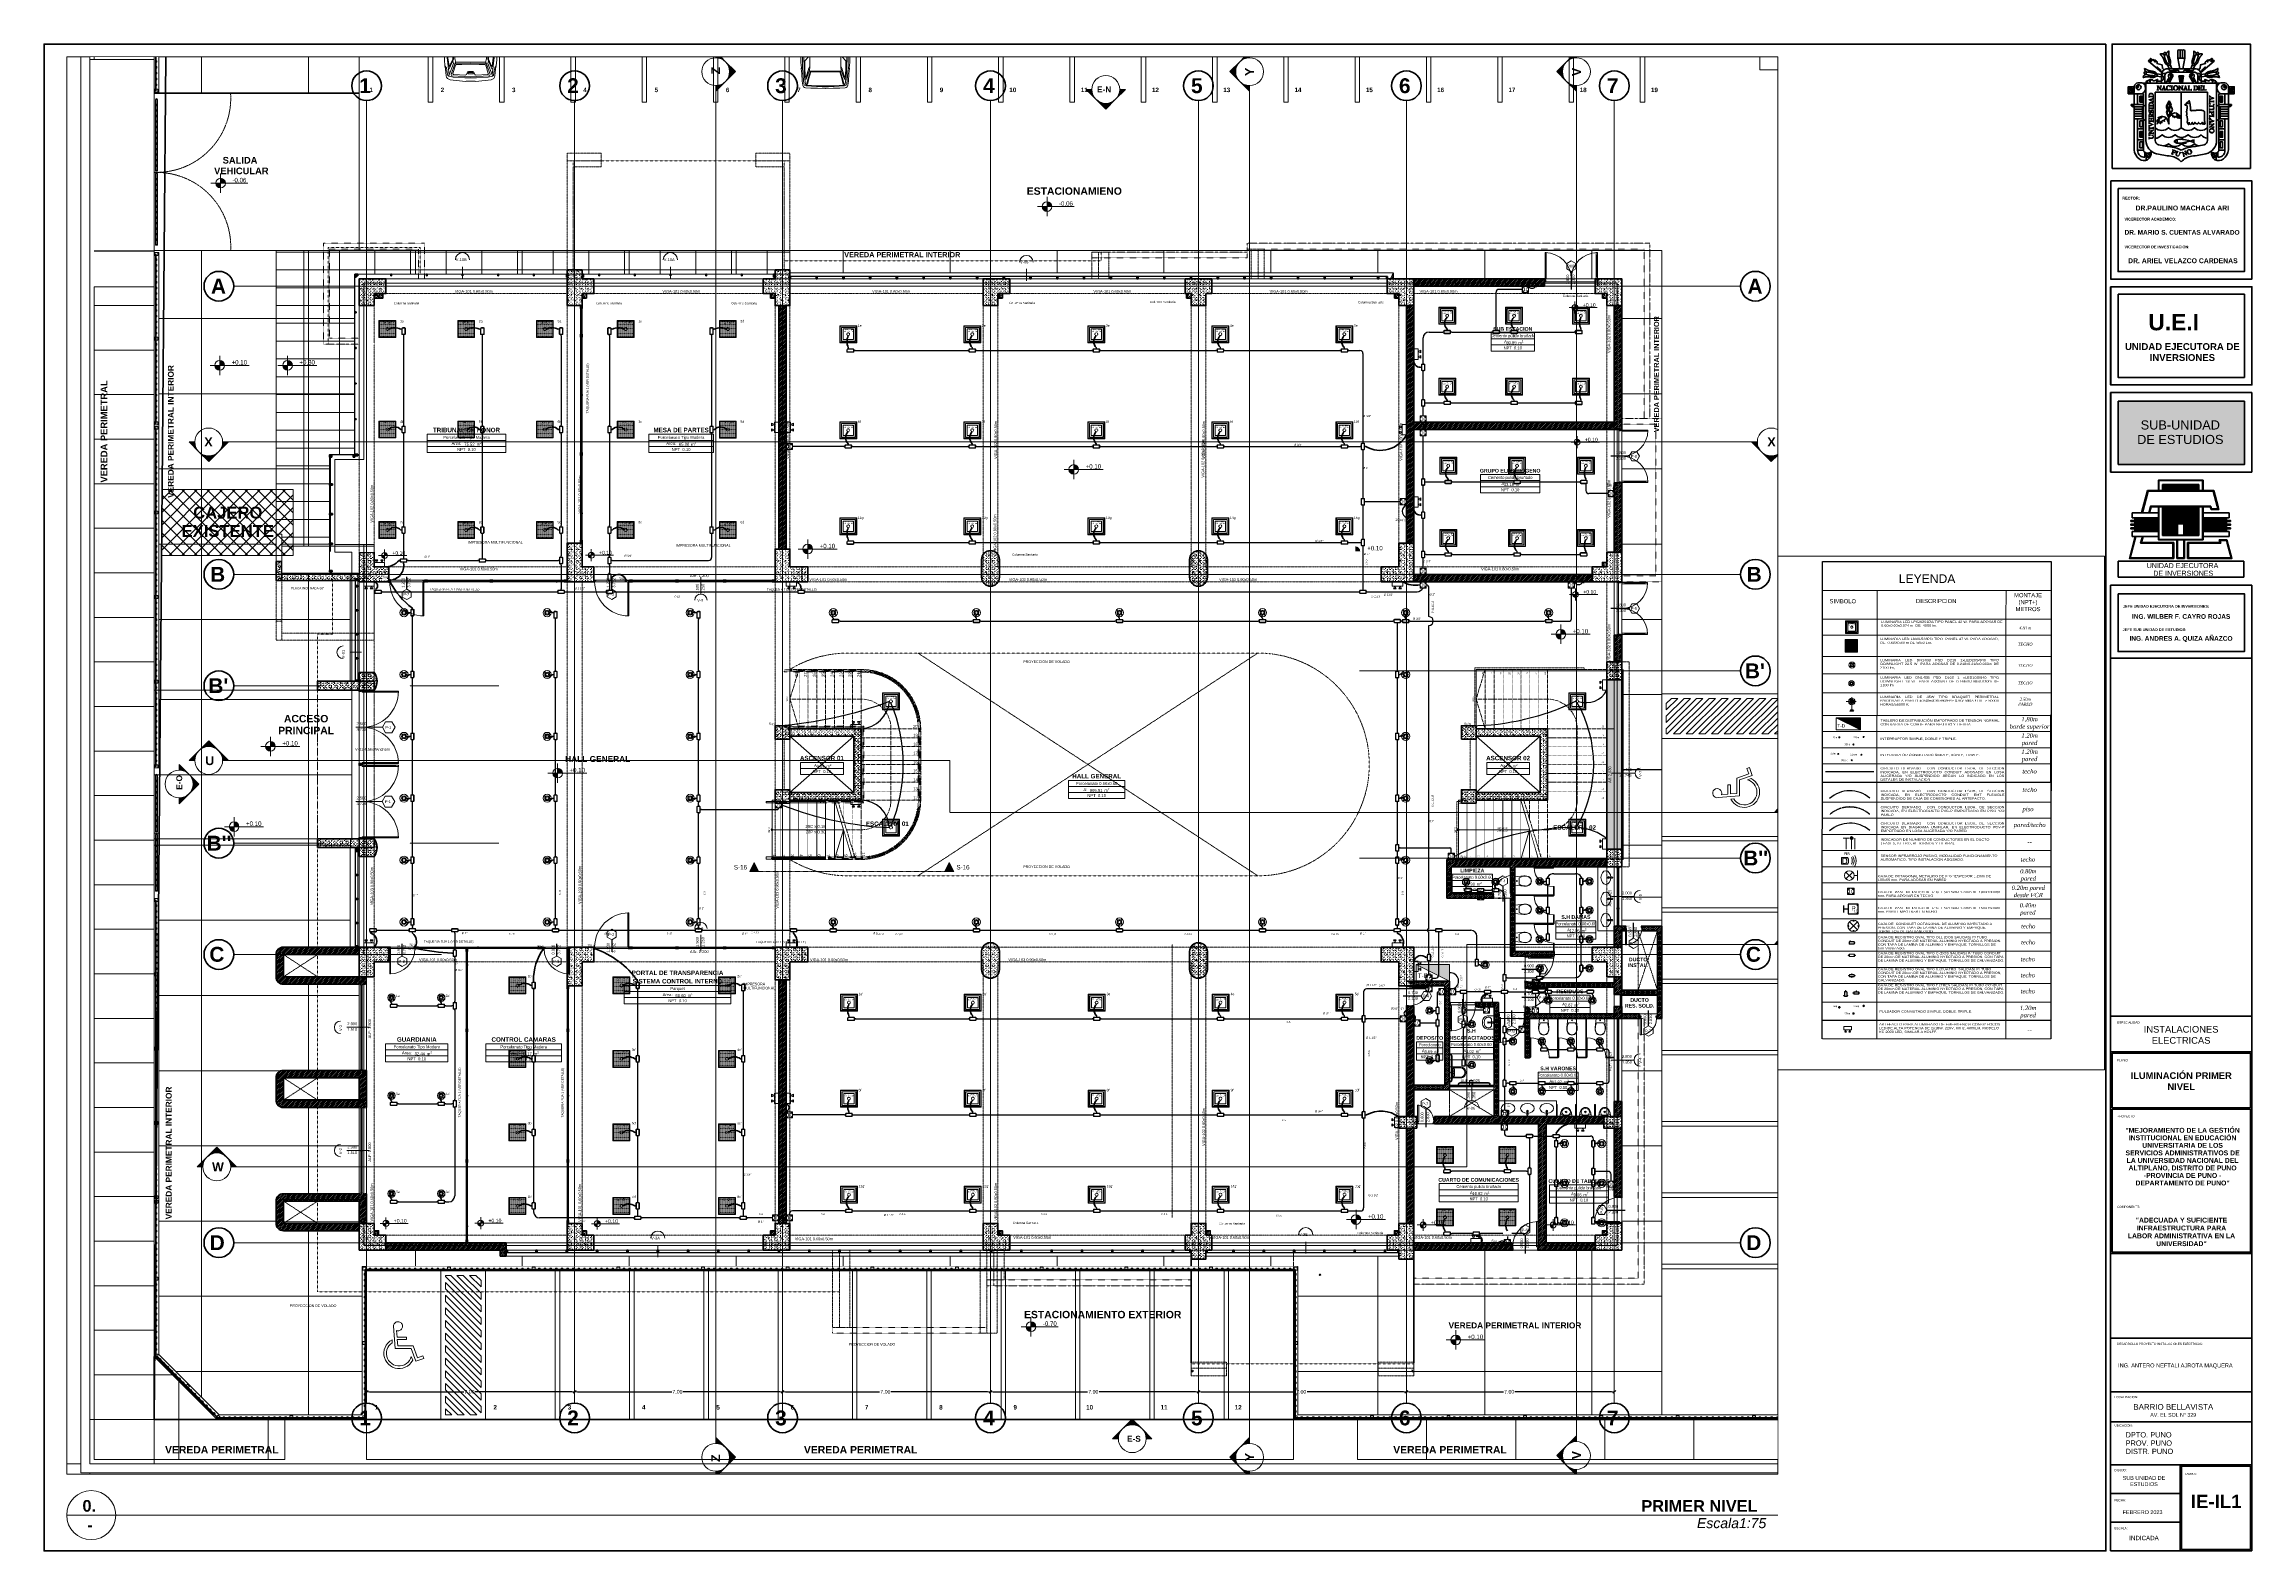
# Paper-space layout 'IE-ILUMINACIÓN 1 PRIMER NIVEL' of a CAD drawing. Header units: inches. Extents: x -41 to 950, y 12 to 688.
# The model-space entities are those that its viewports show. They can reach past a viewport. Long polylines and large blocks are cut down to what shows.
import ezdxf
from ezdxf.lldxf.tags import DXFTag

# ---------------------------------------------------------------- set-up
doc = ezdxf.new("R2010")
doc.units = ezdxf.units.IN
doc.header["$MEASUREMENT"] = 0
doc.set_wipeout_variables(frame=1)
doc.header["$PDMODE"] = 1
for name, pattern in [('A-PB$0$HIDDEN', [0.375, 0.25, -0.125]), ('ACAD_ISO04W100', [30, 24, -3, 0, -3]), ('CONTINUA', [0]), ('DASHED', [0.75, 0.5, -0.25]), ('EBEBBTGBBT', [1.284455, 0.426882, -0.430691, 0.426882]), ('Hidden Line', [0.195611, 0.141111, -0.0545]), ('HIDDEN2', [0.1875, 0.125, -0.0625]), ('Línea Oculta', [0.195611, 0.141111, -0.0545]), ('Oculto', [0.15875, 0.105833, -0.052917]), ('Punto & Raya', [0.65, 0.5, -0.075, 0, -0.075]), ('Punto & Rayas', [0.335139, 0.15875, -0.088194, 0, -0.088194]), ('Raya Pequeña', [0.141111, 0.070556, -0.070556]), ('Rayas', [0.282222, 0.141111, -0.141111]), ('RAYITAS', [0.375, 0.25, -0.125]), ('super', [0.125, 0.075, -0.05]), ('Wipeout_Contour', [1, 0, -1])]:
    doc.linetypes.add(name, pattern=pattern)
for name, color, linetype, lineweight in [('00 APARATOS ELECTRICO', 30, 'Continuous', 20), ('00 IE CKTO ILUMINACION', 3, 'Continuous', 50), ('00 IE CKTO TOMAS', 111, 'Rayas', 18), ('00_IE_Luminarias', 6, 'Continuous', 30), ('01 IE LUM LED AD DN570C', 1, 'Continuous', 13), ('01 IE LUM LED EMP DN570B', 3, 'Continuous', 13), ('ALUMBRADO_CONDUIT', 30, 'CONDUIT1', 30), ('ALUMBRADO_PVC', 6, 'PVC1', 30), ('Bancas', 1, 'Continuous', 13), ('Cable Alumbrado', 150, 'Continuous', 30), ('CABLEADO EXT.', 3, 'PVCSUBT', 30), ('CAJA-1', 140, 'Continuous', 0), ('Luminaria', 9, 'Continuous', 9), ('Luminarias', 5, 'Continuous', 20), ('pluma6', 191, 'Continuous', 0), ('pulsador', 4, 'Continuous', 40), ('SENSOR', 6, 'Continuous', 40), ('Simb_Alumbrado', 140, 'CONTINUA', 30), ('sub tablero de distribucion', 184, 'Continuous', 9), ('TEXTO', 7, 'Continuous', 15), ('textos', 7, 'Continuous', 5)]:
    doc.layers.add(name, color=color, linetype=linetype, lineweight=lineweight)
for name, color, linetype in [('02 _ ARQ _ ALB _ Cotas Ejes', 7, 'Continuous'), ('02 _ ARQ _ ALB _ Ejes Generales', 7, 'Continuous'), ('02 _ ARQ _ ALB _ Muros Interiores', 7, 'Continuous'), ('02 _ ARQ _ ZON _ Espacio.3D', 7, 'Continuous'), ('08 _ STR _ EXT _ 06 Columnas', 7, 'Continuous'), ('08 _ STR _ EXT _ 06 Elementos de Fachada', 7, 'Continuous'), ('08 _ STR _ EXT _ 07 Losa Aligerada', 7, 'Continuous'), ('08 _ STR _ EXT _ 08 Placas', 7, 'Continuous'), ('08 _ STR _ EXT _ 08 Placas Inclinadas', 7, 'Continuous'), ('08 _ STR _ EXT _ 09 Vigas', 7, 'Continuous'), ('08 _ STR _ EXT _ 10 Vereda Exterior', 7, 'Continuous'), ('08 _ STR _ EXT _ 11 Escaleras', 7, 'Continuous'), ('08 _ STR _ EXT _ 12 Ascensor', 7, 'Continuous'), ('08 _ STR _ EXT _ Cerco Perimetrico', 7, 'Continuous'), ('08 _ STR _ EXT _ Estacionamiento-Pavimento', 7, 'Continuous'), ('08 _ STR _ EXT _ Pista exterior', 7, 'Continuous'), ('1TEXT', 8, 'Continuous'), ('Acabado - Muros', 7, 'Continuous'), ('Anotaciones - Textos', 7, 'Continuous'), ('Dibujo & Figuras', 7, 'Continuous'), ('Dibujo 2D - General', 7, 'Continuous'), ('ESQUEMAS', 7, 'Continuous'), ('Estructura - 03 LOSA', 7, 'Continuous'), ('Estructura - 04 MURO', 7, 'Continuous'), ('Estructura - Carga', 7, 'Continuous'), ('Estructura Compleja - Cubiertas', 7, 'Continuous'), ('Interior - CIELO RASSO', 7, 'Continuous'), ('Interior - Equipamiento', 7, 'Continuous'), ('Interior - Escaleras & Barandillas', 7, 'Continuous'), ('Interior - Sanitarios', 7, 'Continuous'), ('Marcador - Alzados', 7, 'Continuous'), ('Marcador - Secciones', 251, 'Continuous'), ('MEP - HVAC', 7, 'Continuous'), ('Notas - Etiquetas', 251, 'Continuous'), ('Notas - General', 7, 'Continuous'), ('Notas - Textos', 7, 'Continuous'), ('Terreno & Paisaje - Terrenos', 7, 'Continuous')]:
    doc.layers.add(name, color=color, linetype=linetype)
doc.layers.add('NonPlottable_Dibujo & Figuras', color=7, linetype='Continuous', plot=False)
doc.styles.add('Annotative', font='arial.ttf')
doc.styles.add('Arial', font='arial.ttf')
doc.styles.add('ERIKA', font='timesi.ttf')
doc.styles.add('Estilo_Generado_1', font='swisseb.ttf')
doc.styles.add('Estilo_Generado_11', font='symbol.ttf')
doc.styles.add('Estilo_Generado_12', font='')
doc.styles.add('Estilo_Generado_13', font='swissko.ttf')
doc.styles.add('Estilo_Generado_14', font='')
doc.styles.add('Estilo_Generado_3', font='arial.ttf')
doc.styles.add('Estilo_Generado_4', font='swisse.ttf')
doc.styles.add('Estilo_Generado_7', font='swisse.ttf')
doc.styles.add('Estilo_Generado_8', font='arialbd.ttf')
doc.styles.add('Estilo_Generado_9', font='ARIALN.TTF')
doc.styles.add('ROTULO1', font='arial.ttf', dxfattribs={"width": 1.2})
doc.styles.add('SWISS', font='swisse.ttf')
doc.styles.add('TableTextStyle', font='')
doc.styles.add('{18b73a54-fa43-428c-adcb-c1c7bbdf2c84}', font='Simplex.shx')
doc.styles.get('Estilo_Generado_12').set_extended_font_data('Swis721 LtEx BT', bold=True)
doc.styles.get('Estilo_Generado_14').set_extended_font_data('Swis721 Ex BT', italic=True)
doc.styles.get('TableTextStyle').set_extended_font_data('VERDANA.TTF')
tags = doc.linetypes.add('CF', pattern='A,0.411145,-0.114022,["CF",Standard,S=0.1,R=0,X=0,Y=-0.046285],-0.237877', length=0.763044).pattern_tags.tags
tags[6] = DXFTag(74, 10)
tags = doc.linetypes.add('CONDUIT', pattern='A,1.5,-0.210535,["con",{18b73a54-fa43-428c-adcb-c1c7bbdf2c84},S=0.2,R=0,X=0,Y=-0.065594],-0.702384', length=2.412919).pattern_tags.tags
tags[6] = DXFTag(74, 10)
tags = doc.linetypes.add('CONDUIT1', pattern='A,1,-0.19772,["con",{18b73a54-fa43-428c-adcb-c1c7bbdf2c84},S=0.2,R=0,X=0,Y=-0.065594],-0.593642', length=1.791362).pattern_tags.tags
tags[6] = DXFTag(74, 10)
tags = doc.linetypes.add('PVC1', pattern='A,1,-0.19772,["PVC",{18b73a54-fa43-428c-adcb-c1c7bbdf2c84},S=0.13,R=0,X=0,Y=-0.061851],-0.507647', length=1.705367).pattern_tags.tags
tags[6] = DXFTag(74, 10)
tags = doc.linetypes.add('PVCSUBT', pattern='A,0.6,-0.3,0.6,-0.075691,["PVC",Standard,S=0.2,R=0,X=0,Y=-0.093724],-0.621005', length=2.196696).pattern_tags.tags
tags[10] = DXFTag(74, 10)
doc.dimstyles.new('Estilo_Generado__1', dxfattribs={"dimtxt": 0.125, "dimasz": 0.095, "dimexe": 0.18, "dimexo": 0.3, "dimgap": 0, "dimtad": 0, "dimtih": 1, "dimtoh": 1, "dimzin": 0, "dimdsep": 46, "dimtxsty": 'Estilo_Generado_4', "dimblk": 'ARROWHEAD_6', "dimblk1": 'ARROWHEAD_6', "dimblk2": 'ARROWHEAD_6', "dimcen": 0.09, "dimse1": 1, "dimse2": 1, "dimclrd": 144, "dimclre": 144, "dimclrt": 7, "dimadec": 0, "dimazin": 0, "dimtfac": 1, "dimtdec": 4, "dimtmove": 0, "dimatfit": 3, "dimfxl": 1, "dimtolj": 1, "dimtzin": 0, "dimarcsym": 0})
pattern_1 = [(360, (3.7574, 18.3027), (0, 2.53199), []), (90, (3.7574, 18.3027), (-3.6, 0), [])]
pattern_2 = [(0, (0, 0), (0, 1.5), []), (90, (0, 0), (-3, 0), [])]
pattern_3 = [(0, (0, 0), (0, 0.0375), [0, -0.0375])]
pattern_4 = [(0, (0, 0), (0, 0.03), [])]
pattern_5 = [(45, (0, 0), (-0.030052038, 0.030052038), [])]
pattern_6 = [(0, (0, 0), (0, 0.3897114), [0.024375, -0.200625]), (0, (0.1125, 0.19486), (0, 0.3897114), [0.024375, -0.200625]), (60, (0, 0), (-0.3375, 0.1948557), [0.024375, -0.200625]), (60, (0.225, 0), (-0.3375, 0.1948557), [0.024375, -0.200625]), (120, (0.02437, 0), (0.3375, 0.1948557), [0.024375, -0.200625]), (120, (0.24938, 0), (0.3375, 0.1948557), [0.024375, -0.200625]), (0, (0, 0.0375), (0, 0.075), [0, -0.075, 0, -0.1125]), (45, (0.0375, 0.0375), (-0.05303301, 0.05303301), [0, -0.05625, 0, -0.09375])]
pattern_7 = [(0, (0, 0), (0, 0.3117692), [0.03, -0.15]), (0, (0.09, 0.1559), (0, 0.3117692), [0.03, -0.15]), (60, (0, 0), (-0.27, 0.1558846), [0.03, -0.15]), (60, (0.18, 0), (-0.27, 0.1558846), [0.03, -0.15]), (120, (0.03, 0), (0.27, 0.1558846), [0.03, -0.15]), (120, (0.21, 0), (0.27, 0.1558846), [0.03, -0.15]), (0, (0, 0.03), (0, 0.06), [0, -0.06, 0, -0.090000004]), (45, (0.03, 0.03), (-0.04242641, 0.04242641), [0, -0.045, 0, -0.075000003])]

# ---------------------------------------------------------------- blocks, each defined once
blk = doc.blocks.new('ARROWHEAD_6')
at = {"color": 0, "linetype": 'Continuous', "lineweight": 0}
for p, q in [((0, 0), (-1, 0)), ((-0.5, -0.5), (0.5, 0.5))]:
    blk.add_line(p, q, dxfattribs=at)
blk = doc.blocks.new('*D10')
at = {"layer": '02 _ ARQ _ ALB _ Cotas Ejes', "color": 144, "linetype": 'Continuous', "lineweight": -2, "transparency": 16777216}
for p, q in [((9.415, 2.431), (12.589, 2.431)), ((16.225, 2.431), (12.976, 2.431))]:
    blk.add_line(p, q, dxfattribs=at)
at = {"layer": 'Defpoints', "color": 0, "linetype": 'Continuous', "lineweight": 40, "transparency": 16777216}
for p in [(9.32, 7.45), (16.32, 7.45), (16.32, 2.431)]:
    blk.add_point(p, dxfattribs=at)
at = {"layer": '02 _ ARQ _ ALB _ Cotas Ejes', "color": 144, "linetype": 'Continuous', "lineweight": -2, "transparency": 16777216, "xscale": 0.095, "yscale": 0.095, "zscale": 0.095, "rotation": 180}
blk.add_blockref('ARROWHEAD_6', (9.32, 2.431), dxfattribs=at)
at = {"layer": '02 _ ARQ _ ALB _ Cotas Ejes', "color": 144, "linetype": 'Continuous', "lineweight": -2, "transparency": 16777216, "xscale": 0.095, "yscale": 0.095, "zscale": 0.095}
blk.add_blockref('ARROWHEAD_6', (16.32, 2.431), dxfattribs=at)
at = {"layer": '02 _ ARQ _ ALB _ Cotas Ejes', "color": 7, "linetype": 'Continuous', "lineweight": 13, "transparency": 16777216, "insert": (12.782, 2.431), "char_height": 0.125, "attachment_point": 5, "style": 'Estilo_Generado_4'}
blk.add_mtext('\\A1;7.00', dxfattribs=at)
blk = doc.blocks.new('*D12')
at = {"layer": '02 _ ARQ _ ALB _ Cotas Ejes', "color": 144, "linetype": 'Continuous', "lineweight": -2, "transparency": 16777216}
for p, q in [((16.415, 2.431), (19.589, 2.431)), ((23.225, 2.431), (19.976, 2.431))]:
    blk.add_line(p, q, dxfattribs=at)
at = {"layer": 'Defpoints', "color": 0, "linetype": 'Continuous', "lineweight": 40, "transparency": 16777216}
for p in [(16.32, 7.45), (23.32, 7.45), (23.32, 2.431)]:
    blk.add_point(p, dxfattribs=at)
at = {"layer": '02 _ ARQ _ ALB _ Cotas Ejes', "color": 144, "linetype": 'Continuous', "lineweight": -2, "transparency": 16777216, "xscale": 0.095, "yscale": 0.095, "zscale": 0.095, "rotation": 180}
blk.add_blockref('ARROWHEAD_6', (16.32, 2.431), dxfattribs=at)
at = {"layer": '02 _ ARQ _ ALB _ Cotas Ejes', "color": 144, "linetype": 'Continuous', "lineweight": -2, "transparency": 16777216, "xscale": 0.095, "yscale": 0.095, "zscale": 0.095}
blk.add_blockref('ARROWHEAD_6', (23.32, 2.431), dxfattribs=at)
at = {"layer": '02 _ ARQ _ ALB _ Cotas Ejes', "color": 7, "linetype": 'Continuous', "lineweight": 13, "transparency": 16777216, "insert": (19.782, 2.431), "char_height": 0.125, "attachment_point": 5, "style": 'Estilo_Generado_4'}
blk.add_mtext('\\A1;7.00', dxfattribs=at)
blk = doc.blocks.new('*D13')
at = {"layer": '02 _ ARQ _ ALB _ Cotas Ejes', "color": 144, "linetype": 'Continuous', "lineweight": -2, "transparency": 16777216}
for p, q in [((23.415, 2.431), (26.589, 2.431)), ((30.225, 2.431), (26.976, 2.431))]:
    blk.add_line(p, q, dxfattribs=at)
at = {"layer": 'Defpoints', "color": 0, "linetype": 'Continuous', "lineweight": 40, "transparency": 16777216}
for p in [(23.32, 7.45), (30.32, 7.45), (30.32, 2.431)]:
    blk.add_point(p, dxfattribs=at)
at = {"layer": '02 _ ARQ _ ALB _ Cotas Ejes', "color": 144, "linetype": 'Continuous', "lineweight": -2, "transparency": 16777216, "xscale": 0.095, "yscale": 0.095, "zscale": 0.095, "rotation": 180}
blk.add_blockref('ARROWHEAD_6', (23.32, 2.431), dxfattribs=at)
at = {"layer": '02 _ ARQ _ ALB _ Cotas Ejes', "color": 144, "linetype": 'Continuous', "lineweight": -2, "transparency": 16777216, "xscale": 0.095, "yscale": 0.095, "zscale": 0.095}
blk.add_blockref('ARROWHEAD_6', (30.32, 2.431), dxfattribs=at)
at = {"layer": '02 _ ARQ _ ALB _ Cotas Ejes', "color": 7, "linetype": 'Continuous', "lineweight": 13, "transparency": 16777216, "insert": (26.782, 2.431), "char_height": 0.125, "attachment_point": 5, "style": 'Estilo_Generado_4'}
blk.add_mtext('\\A1;7.00', dxfattribs=at)
blk = doc.blocks.new('*D14')
at = {"layer": '02 _ ARQ _ ALB _ Cotas Ejes', "color": 144, "linetype": 'Continuous', "lineweight": -2, "transparency": 16777216}
for p, q in [((30.415, 2.431), (33.589, 2.431)), ((37.225, 2.431), (33.976, 2.431))]:
    blk.add_line(p, q, dxfattribs=at)
at = {"layer": 'Defpoints', "color": 0, "linetype": 'Continuous', "lineweight": 40, "transparency": 16777216}
for p in [(30.32, 7.45), (37.32, 7.45), (37.32, 2.431)]:
    blk.add_point(p, dxfattribs=at)
at = {"layer": '02 _ ARQ _ ALB _ Cotas Ejes', "color": 144, "linetype": 'Continuous', "lineweight": -2, "transparency": 16777216, "xscale": 0.095, "yscale": 0.095, "zscale": 0.095, "rotation": 180}
blk.add_blockref('ARROWHEAD_6', (30.32, 2.431), dxfattribs=at)
at = {"layer": '02 _ ARQ _ ALB _ Cotas Ejes', "color": 144, "linetype": 'Continuous', "lineweight": -2, "transparency": 16777216, "xscale": 0.095, "yscale": 0.095, "zscale": 0.095}
blk.add_blockref('ARROWHEAD_6', (37.32, 2.431), dxfattribs=at)
at = {"layer": '02 _ ARQ _ ALB _ Cotas Ejes', "color": 7, "linetype": 'Continuous', "lineweight": 13, "transparency": 16777216, "insert": (33.782, 2.431), "char_height": 0.125, "attachment_point": 5, "style": 'Estilo_Generado_4'}
blk.add_mtext('\\A1;7.00', dxfattribs=at)
blk = doc.blocks.new('*D15')
at = {"layer": '02 _ ARQ _ ALB _ Cotas Ejes', "color": 144, "linetype": 'Continuous', "lineweight": -2, "transparency": 16777216}
for p, q in [((37.415, 2.431), (40.589, 2.431)), ((44.225, 2.431), (40.976, 2.431))]:
    blk.add_line(p, q, dxfattribs=at)
at = {"layer": 'Defpoints', "color": 0, "linetype": 'Continuous', "lineweight": 40, "transparency": 16777216}
for p in [(37.32, 7.45), (44.32, 2.746), (44.32, 2.431)]:
    blk.add_point(p, dxfattribs=at)
at = {"layer": '02 _ ARQ _ ALB _ Cotas Ejes', "color": 144, "linetype": 'Continuous', "lineweight": -2, "transparency": 16777216, "xscale": 0.095, "yscale": 0.095, "zscale": 0.095, "rotation": 180}
blk.add_blockref('ARROWHEAD_6', (37.32, 2.431), dxfattribs=at)
at = {"layer": '02 _ ARQ _ ALB _ Cotas Ejes', "color": 144, "linetype": 'Continuous', "lineweight": -2, "transparency": 16777216, "xscale": 0.095, "yscale": 0.095, "zscale": 0.095}
blk.add_blockref('ARROWHEAD_6', (44.32, 2.431), dxfattribs=at)
at = {"layer": '02 _ ARQ _ ALB _ Cotas Ejes', "color": 7, "linetype": 'Continuous', "lineweight": 13, "transparency": 16777216, "insert": (40.782, 2.431), "char_height": 0.125, "attachment_point": 5, "style": 'Estilo_Generado_4'}
blk.add_mtext('\\A1;7.00', dxfattribs=at)
blk = doc.blocks.new('*D16')
at = {"layer": '02 _ ARQ _ ALB _ Cotas Ejes', "color": 144, "linetype": 'Continuous', "lineweight": -2, "transparency": 16777216}
for p, q in [((44.415, 2.431), (47.589, 2.431)), ((51.225, 2.431), (47.976, 2.431))]:
    blk.add_line(p, q, dxfattribs=at)
at = {"layer": 'Defpoints', "color": 0, "linetype": 'Continuous', "lineweight": 40, "transparency": 16777216}
for p in [(51.32, 7.45), (44.32, 2.746), (51.32, 2.431)]:
    blk.add_point(p, dxfattribs=at)
at = {"layer": '02 _ ARQ _ ALB _ Cotas Ejes', "color": 144, "linetype": 'Continuous', "lineweight": -2, "transparency": 16777216, "xscale": 0.095, "yscale": 0.095, "zscale": 0.095, "rotation": 180}
blk.add_blockref('ARROWHEAD_6', (44.32, 2.431), dxfattribs=at)
at = {"layer": '02 _ ARQ _ ALB _ Cotas Ejes', "color": 144, "linetype": 'Continuous', "lineweight": -2, "transparency": 16777216, "xscale": 0.095, "yscale": 0.095, "zscale": 0.095}
blk.add_blockref('ARROWHEAD_6', (51.32, 2.431), dxfattribs=at)
at = {"layer": '02 _ ARQ _ ALB _ Cotas Ejes', "color": 7, "linetype": 'Continuous', "lineweight": 13, "transparency": 16777216, "insert": (47.782, 2.431), "char_height": 0.125, "attachment_point": 5, "style": 'Estilo_Generado_4'}
blk.add_mtext('\\A1;7.00', dxfattribs=at)
blk = doc.blocks.new('*U270')
at = {"layer": 'Luminarias', "linetype": 'DASHED', "lineweight": 0, "ltscale": 0.05}
blk.add_lwpolyline([(0, -0.005), (0, 0.005)], dxfattribs=at)
blk = doc.blocks.new('*U271')
at = {"color": 0, "linetype": 'ByBlock', "lineweight": -2, "transparency": 16777216}
for p, rotation in [((-0.05, 0), 90), ((0, -0.05), 180), ((0.05, 0), 269.9999999999999)]:
    blk.add_blockref('*U270', p, dxfattribs=dict(at, rotation=rotation))
blk.add_blockref('*U270', (0, 0.05), dxfattribs=at)
blk = doc.blocks.new('PANEL LED 50W')
at = {"layer": 'Luminarias'}
h = blk.add_hatch(dxfattribs=at)
h.set_pattern_fill('DOTS', color=4, scale=0.009097)
h.set_pattern_definition([(0, (0, -2e-14), (0.0072206, 0.01444116), [0, -0.01444116])])
h.paths.add_polyline_path([(-0.257, -0.257), (0.257, -0.257), (0.257, 0.257), (-0.257, 0.257)])
h.paths.add_polyline_path([(-0.13, 0.097), (0.185, 0.097), (0.185, 0.247), (-0.13, 0.247)], flags=24)
at = {"layer": 'Luminarias', "color": 4, "lineweight": 0}
for points in [[(-0.273, 0.273), (0.273, 0.273), (0.273, -0.273), (-0.273, -0.273)], [(-0.257, -0.257), (0.257, -0.257), (0.257, 0.257), (-0.257, 0.257)]]:
    blk.add_lwpolyline(points, close=True, dxfattribs=at)
at = {"layer": 'Luminarias', "color": 4, "linetype": 'DASHED', "lineweight": 0, "ltscale": 0.01}
blk.add_circle((0, 0), 0.0455, dxfattribs=at)
at = {"color": 4}
blk.add_blockref('*U271', (0, 0), dxfattribs=at)
at = {"layer": 'Luminarias', "color": 4, "insert": (-0.122, 0.239), "char_height": 0.03093, "width": 0.38285, "attachment_point": 1}
blk.add_mtext('{\\Ftxt|c0;LED Panel 600-5 - NW      47 W}', dxfattribs=at)
blk = doc.blocks.new('*U268')
at = {"layer": 'Luminarias', "linetype": 'DASHED', "lineweight": 0, "ltscale": 0.05}
blk.add_lwpolyline([(0, -0.005), (0, 0.005)], dxfattribs=at)
blk = doc.blocks.new('*U269')
at = {"color": 0, "linetype": 'ByBlock', "lineweight": -2, "transparency": 16777216}
for p, rotation in [((-0.055, 0), 90), ((0.055, 0), 270), ((0, -0.055), 180)]:
    blk.add_blockref('*U268', p, dxfattribs=dict(at, rotation=rotation))
blk.add_blockref('*U268', (0, 0.055), dxfattribs=at)
blk = doc.blocks.new('PANEL CUADRAD 60X60 AD')
at = {"layer": 'Luminarias'}
h = blk.add_hatch(dxfattribs=at)
h.set_pattern_fill('DOTS', color=6, scale=0.0015)
h.set_pattern_definition([(0, (-2127.458864, -786.8599919), (0.001190625, 0.00238125), [0, -0.00238125])])
h.paths.add_polyline_path([(-0.3, 0.3), (-0.3, -0.3), (0.3, -0.3), (0.3, 0.3)])
h.paths.add_polyline_path([(0.283, 0.283), (0.283, -0.283), (-0.283, -0.283), (-0.283, 0.283)], flags=16)
h.paths.add_polyline_path([(0.241, 0.241), (0.241, -0.241), (-0.241, -0.241), (-0.241, 0.241)], flags=0)
h.paths.add_polyline_path([(0.185, 0.185), (0.185, -0.185), (-0.185, -0.185), (-0.185, 0.185)], flags=0)
h.paths.add_polyline_path([(0.05, 0, -1), (-0.05, 0, -1)], flags=0)
h.paths.add_polyline_path([(-0.181, 0.059), (0.212, 0.059), (0.212, 0.186), (-0.181, 0.186)], flags=8)
at = {"layer": 'Luminarias', "color": 6, "lineweight": 0}
for points in [[(-0.3, 0.3), (0.3, 0.3), (0.3, -0.3), (-0.3, -0.3)], [(-0.283, -0.283), (0.283, -0.283), (0.283, 0.283), (-0.283, 0.283)], [(-0.241, -0.241), (0.241, -0.241), (0.241, 0.241), (-0.241, 0.241)], [(-0.185, -0.185), (0.185, -0.185), (0.185, 0.185), (-0.185, 0.185)]]:
    blk.add_lwpolyline(points, close=True, dxfattribs=at)
at = {"layer": 'Luminarias', "color": 6}
blk.add_lwpolyline([(-0.3, 0.3), (0.3, 0.3), (0.3, -0.3), (-0.3, -0.3)], close=True, dxfattribs=at)
at = {"layer": 'Luminarias', "color": 6, "linetype": 'DASHED', "lineweight": 0, "ltscale": 0.01}
blk.add_circle((0, 0), 0.05, dxfattribs=at)
at = {"color": 6}
blk.add_blockref('*U269', (0, 0), dxfattribs=at)
at = {"layer": 'Luminarias', "color": 6, "insert": (-0.169, 0.169), "char_height": 0.034, "width": 0.45681, "attachment_point": 1}
blk.add_mtext('  LED Panel 6262 DALI - WW_42W {\\Ftxt|c0;\\C4;\\P} ', dxfattribs=at)
blk = doc.blocks.new('LUMINARIA 2')
at = {"layer": '01 IE LUM LED EMP DN570B'}
for p, q in [((-0.09, 0.09), (-0.16, 0.16)), ((0.09, 0.09), (0.16, 0.16)), ((-0.09, -0.09), (-0.16, -0.16)), ((0.09, -0.09), (0.16, -0.16))]:
    blk.add_line(p, q, dxfattribs=at)
at = {"layer": '01 IE LUM LED EMP DN570B', "ltscale": 0.4}
for p, q in [((-0.08, 0), (-0.13, 0)), ((0, 0.08), (0, 0.13)), ((0.08, 0), (0.13, 0)), ((0, -0.08), (0, -0.13))]:
    blk.add_line(p, q, dxfattribs=at)
at = {"layer": '01 IE LUM LED EMP DN570B'}
for radius in [0.224, 0.133]:
    blk.add_circle((0, 0), radius, dxfattribs=at)
at = {"layer": '01 IE LUM LED EMP DN570B', "ltscale": 0.4}
blk.add_circle((0, 0), 0.0813, dxfattribs=at)
at = {"layer": '01 IE LUM LED EMP DN570B', "color": 8, "linetype": 'ByBlock', "lineweight": 80, "insert": (-0.06, 0.02), "char_height": 0.03, "width": 0.1786, "attachment_point": 1}
blk.add_mtext('{\\C3;22.5W}', dxfattribs=at)
blk = doc.blocks.new('LUM DN570C')
at = {"layer": '01 IE LUM LED AD DN570C'}
h = blk.add_hatch(color=256, dxfattribs=at)
edge = h.paths.add_edge_path()
edge.add_arc((0, 0), 0.134, 0, 360)
edge = h.paths.add_edge_path(flags=17)
edge.add_arc((0, 0), 0.111, 0, 360)
for p, q in [((-0.056, 0.056), (-0.095, 0.095)), ((0.056, 0.056), (0.095, 0.095)), ((-0.056, -0.056), (-0.095, -0.095)), ((0.056, -0.056), (0.095, -0.095))]:
    blk.add_line(p, q, dxfattribs=at)
at = {"layer": '01 IE LUM LED AD DN570C', "ltscale": 0.4}
for p, q in [((-0.049, 0), (-0.079, 0)), ((0, 0.049), (0, 0.079)), ((0.049, 0), (0.079, 0)), ((0, -0.049), (0, -0.079))]:
    blk.add_line(p, q, dxfattribs=at)
at = {"layer": '01 IE LUM LED AD DN570C'}
for radius in [0.134, 0.0795]:
    blk.add_circle((0, 0), radius, dxfattribs=at)
at = {"layer": '01 IE LUM LED AD DN570C', "ltscale": 0.4}
blk.add_circle((0, 0), 0.0487, dxfattribs=at)
at = {"color": 1, "linetype": 'ByBlock', "lineweight": 80, "insert": (-0.035, 0.012), "char_height": 0.025, "width": 0.62222, "attachment_point": 1}
blk.add_mtext('13W ', dxfattribs=at)
blk = doc.blocks.new('100x100x80 adosado')
at = {"layer": 'Simb_Alumbrado', "lineweight": 13}
blk.add_lwpolyline([(-0.077, 0.079), (0.019, 0.079), (0.019, -0.017), (-0.077, -0.017)], close=True, dxfattribs=at)
at = {"layer": 'Simb_Alumbrado', "lineweight": 9}
for points in [[(-0.077, 0.079), (-0.062, 0.064)], [(0.004, 0.064), (0.019, 0.079)], [(-0.077, -0.017), (-0.062, -0.002)], [(0.004, -0.002), (0.019, -0.017)]]:
    blk.add_lwpolyline(points, dxfattribs=at)
blk.add_circle((-0.029, 0.031), 0.0467, dxfattribs=at)
at = {"layer": 'Simb_Alumbrado', "lineweight": 9, "insert": (-0.068, 0.061), "char_height": 0.0577, "attachment_point": 1}
blk.add_mtext_dynamic_manual_height_columns('10', width=0.11999, gutter_width=12.5, heights=[0], dxfattribs=at)
blk = doc.blocks.new('oval t')
at = {"layer": 'Simb_Alumbrado', "lineweight": 13}
blk.add_lwpolyline([(0.014, 0.01, -0.414214), (0.004, 0.02), (0.004, 0.042), (-0.006, 0.042), (-0.006, 0.02, -0.414214), (-0.016, 0.01), (-0.066, 0.01, 0.414214), (-0.09, -0.014), (-0.09, -0.018, -0.414214), (-0.102, -0.03), (-0.121, -0.03), (-0.121, -0.04), (-0.102, -0.04, -0.451917), (-0.09, -0.054, 0.451917), (-0.066, -0.081), (0.066, -0.081, 0.414214), (0.09, -0.057), (0.09, -0.051, -0.398753), (0.102, -0.04), (0.121, -0.04), (0.121, -0.03), (0.102, -0.03, -0.368669), (0.09, -0.018), (0.09, -0.014, 0.414214), (0.066, 0.01), (0.014, 0.01)], format="xyb", dxfattribs=at)
blk.add_lwpolyline([(-0.066, 0), (0.066, 0, -0.414214), (0.08, -0.014), (0.08, -0.057, -0.414214), (0.066, -0.07), (-0.066, -0.07, -0.414214), (-0.08, -0.057), (-0.08, -0.014, -0.414214)], format="xyb", close=True, dxfattribs=at)
for points in [[(-0.091, -0.035), (-0.083, -0.035)], [(-0.087, -0.031), (-0.087, -0.039)], [(0.084, -0.035), (0.092, -0.035)], [(0.088, -0.031), (0.088, -0.039)]]:
    blk.add_lwpolyline(points, dxfattribs=at)
for centre in [(-0.087, -0.035), (0.088, -0.035)]:
    blk.add_circle(centre, 0.00419, dxfattribs=at)
blk = doc.blocks.new('CAJA OVAL TIPO L')
at = {"layer": 'Simb_Alumbrado', "lineweight": 13}
blk.add_lwpolyline([(-0.049, -0.079), (-0.049, -0.034, -0.380413), (-0.026, -0.009), (-0.026, -0.009, 0.341426), (-0.016, 0.003), (-0.016, 0.024), (-0.006, 0.024), (-0.006, 0.003, 0.414214), (0.006, -0.009), (0.114, -0.009, -0.414214), (0.139, -0.034), (0.139, -0.038, 0.414214), (0.151, -0.051), (0.172, -0.051), (0.172, -0.061), (0.151, -0.061, 0.414214), (0.139, -0.073), (0.139, -0.079, -0.414214), (0.114, -0.104), (-0.024, -0.104, -0.414214), (-0.049, -0.079, 0.414214)], format="xyb", dxfattribs=at)
for points in [[(-0.048, -0.056), (-0.04, -0.056)], [(-0.044, -0.051), (-0.044, -0.06)], [(0.132, -0.056), (0.141, -0.056)], [(0.137, -0.051), (0.137, -0.06)]]:
    blk.add_lwpolyline(points, dxfattribs=at)
blk.add_lwpolyline([(-0.024, -0.02), (0.114, -0.02, -0.414214), (0.128, -0.034), (0.128, -0.079, -0.414214), (0.114, -0.093), (-0.024, -0.093, -0.414214), (-0.038, -0.079), (-0.038, -0.034, -0.414214)], format="xyb", close=True, dxfattribs=at)
for centre in [(-0.044, -0.056), (0.137, -0.056)]:
    blk.add_circle(centre, 0.00438, dxfattribs=at)
blk = doc.blocks.new('CAJA CONDULET TIPO X')
at = {"layer": 'Simb_Alumbrado', "lineweight": 13}
for p, q in [((78.528, -4.162), (78.528, -4.152)), ((78.528, -4.152), (78.55, -4.152)), ((78.55, -4.162), (78.528, -4.162))]:
    blk.add_line(p, q, dxfattribs=at)
for points in [[(78.65, -4.172, -0.414214), (78.66, -4.162), (78.682, -4.162), (78.682, -4.152), (78.66, -4.152, -0.414214), (78.65, -4.142), (78.65, -4.092, 0.414214), (78.626, -4.068), (78.622, -4.068, -0.414214), (78.61, -4.056), (78.61, -4.036), (78.6, -4.036), (78.6, -4.056, -0.451917), (78.587, -4.068, 0.451917), (78.56, -4.092), (78.56, -4.142)], [(78.56, -4.172), (78.56, -4.223, 0.414214), (78.584, -4.247), (78.589, -4.247, -0.334232), (78.6, -4.259), (78.6, -4.279), (78.61, -4.279), (78.61, -4.259, -0.455912), (78.623, -4.247), (78.626, -4.247, 0.414214), (78.65, -4.223), (78.65, -4.172)]]:
    blk.add_lwpolyline(points, format="xyb", dxfattribs=at)
blk.add_lwpolyline([(78.64, -4.092), (78.64, -4.223, -0.414214), (78.626, -4.237), (78.584, -4.237, -0.414214), (78.57, -4.223), (78.57, -4.092, -0.414214), (78.584, -4.078), (78.626, -4.078, -0.414214)], format="xyb", close=True, dxfattribs=at)
for points in [[(78.609, -4.071), (78.601, -4.071)], [(78.605, -4.066), (78.605, -4.075)], [(78.609, -4.245), (78.601, -4.245)], [(78.605, -4.241), (78.605, -4.25)]]:
    blk.add_lwpolyline(points, dxfattribs=at)
for centre in [(78.605, -4.071), (78.605, -4.245)]:
    blk.add_circle(centre, 0.00419, dxfattribs=at)
for centre, start, end in [((78.55, -4.142), 270, 0), ((78.55, -4.172), 0, 90)]:
    blk.add_arc(centre, 0.01, start, end, dxfattribs=at)
blk = doc.blocks.new('TD')
blk.add_hatch(color=256).paths.add_polyline_path([(-0.65, 0.35), (-0.65, 0.05), (-0.05, 0.05)])
blk.add_line((-0.65, 0.35), (-0.05, 0.05))
blk.add_lwpolyline([(-0.65, 0.05), (-0.05, 0.05), (-0.05, 0.35), (-0.65, 0.35)], close=True)
blk = doc.blocks.new('ii3t')
at = {"layer": 'Simb_Alumbrado', "lineweight": 5}
h = blk.add_hatch(color=3, dxfattribs=at)
edge = h.paths.add_edge_path()
edge.add_arc((0, 0), 0.0164, 0, 360)
blk.add_circle((0, 0), 0.0164, dxfattribs=at)
blk = doc.blocks.new('CAJA CONDULET TIPO T.')
at = {"layer": 'Simb_Alumbrado', "lineweight": 13}
for p, q in [((76.145, -4.072), (76.145, -4.062)), ((76.145, -4.062), (76.166, -4.062)), ((76.166, -4.072), (76.145, -4.072)), ((76.178, -4.049), (76.178, -3.942)), ((76.178, -4.085), (76.178, -4.085)), ((76.203, -3.917), (76.207, -3.917)), ((76.248, -4.105), (76.203, -4.105)), ((76.22, -3.904), (76.22, -3.884)), ((76.22, -3.884), (76.23, -3.884)), ((76.23, -3.884), (76.23, -3.904)), ((76.242, -3.917), (76.248, -3.917)), ((76.273, -3.942), (76.273, -4.049)), ((76.306, -4.062), (76.286, -4.062)), ((76.286, -4.072), (76.306, -4.072)), ((76.306, -4.072), (76.306, -4.062))]:
    blk.add_line(p, q, dxfattribs=at)
blk.add_lwpolyline([(76.189, -4.08), (76.189, -3.942, -0.414214), (76.203, -3.928), (76.248, -3.928, -0.414214), (76.262, -3.942), (76.262, -4.08, -0.414214), (76.248, -4.094), (76.203, -4.094, -0.414214)], format="xyb", close=True, dxfattribs=at)
for points in [[(76.22, -3.919), (76.229, -3.919)], [(76.22, -4.1), (76.229, -4.1)], [(76.225, -3.923), (76.225, -3.915)], [(76.225, -4.104), (76.225, -4.095)]]:
    blk.add_lwpolyline(points, dxfattribs=at)
for centre in [(76.225, -3.919), (76.225, -4.1)]:
    blk.add_circle(centre, 0.00438, dxfattribs=at)
for centre, radius, start, end in [((76.166, -4.049), 0.0125, 270, 0), ((76.166, -4.085), 0.0125, 360, 90), ((76.203, -3.942), 0.0251, 90, 180), ((76.204, -4.079), 0.0263, 193.44337, 268.89735), ((76.207, -3.904), 0.0125, 270, 0), ((76.242, -3.904), 0.0125, 180, 270), ((76.248, -3.942), 0.0251, 0, 90), ((76.247, -4.079), 0.0263, 271.10265, 346.55663), ((76.286, -4.049), 0.0125, 180, 270), ((76.286, -4.085), 0.0125, 90, 180)]:
    blk.add_arc(centre, radius, start, end, dxfattribs=at)
blk = doc.blocks.new('LUMINARIA PARED')
at = {"layer": '00 APARATOS ELECTRICO'}
h = blk.add_hatch(color=256, dxfattribs=at)
h.set_gradient(color1=(0, 255, 0), color2=(0, 255, 0), tint=1)
h.paths.add_polyline_path([(-0.506, 0.002, 1), (-0.317, 0.002, 1)])
h.paths.add_polyline_path([(0, 0.087, 0.785515), (0, -0.083)])
for p, q in [((-0.6, 0.002), (-0.506, 0.002)), ((-0.411, 0.143), (-0.411, 0.238)), ((-0.317, 0.002), (-0.067, 0.002)), ((0, 0.087), (0, -0.083)), ((-0.411, -0.093), (-0.411, -0.187))]:
    blk.add_line(p, q, dxfattribs=at)
for radius in [0.142, 0.0945]:
    blk.add_circle((-0.411, 0.002), radius, dxfattribs=at)
blk.add_arc((0.021, 0.002), 0.0877, 103.69967, 256.30033, dxfattribs=at)
blk = doc.blocks.new('*U273')
at = {"layer": 'ALUMBRADO_PVC', "color": 5, "linetype": 'ByBlock', "lineweight": 0}
for points in [[(879.252, 279.399), (879.35, 279.399)], [(879.35, 279.541), (879.35, 279.258)]]:
    blk.add_lwpolyline(points, dxfattribs=at)
at = {"layer": 'Simb_Alumbrado', "color": 5, "lineweight": 13}
for points in [[(879.01, 279.499), (879.211, 279.3)], [(879.011, 279.299), (879.21, 279.5)]]:
    blk.add_lwpolyline(points, dxfattribs=at)
blk.add_circle((879.111, 279.399), 0.141, dxfattribs=at)
blk = doc.blocks.new('*U276')
at = {"lineweight": 20}
h = blk.add_hatch(color=256, dxfattribs=at)
h.dxf.hatch_style = 1
edge = h.paths.add_edge_path()
edge.add_arc((0.059, 0.158), 0.0433, 0, 360)
for p, q in [((-0.182, 0.158), (-0.016, 0.158)), ((-0.099, -0.16), (-0.099, 0.158)), ((0.059, -0.16), (0.059, 0.158)), ((0.154, 0.158), (0.154, -0.16))]:
    blk.add_line(p, q, dxfattribs=at)
blk.add_circle((0.059, 0.158), 0.0433, dxfattribs=at)
blk = doc.blocks.new('*U272')
at = {"layer": 'CAJA-1', "lineweight": 25}
for p, q in [((5362.509, 2431.964), (5362.509, 2432.069)), ((5362.647, 2431.964), (5362.509, 2431.964)), ((5362.509, 2431.859), (5362.509, 2431.964))]:
    blk.add_line(p, q, dxfattribs=at)
at = {"layer": 'CAJA-1'}
for p, q in [((5362.948, 2432.115), (5362.911, 2432.077)), ((5362.948, 2431.814), (5362.911, 2431.851))]:
    blk.add_line(p, q, dxfattribs=at)
at = {"layer": 'CAJA-1', "lineweight": 25}
blk.add_lwpolyline([(5362.647, 2431.814), (5362.948, 2431.814), (5362.948, 2432.115), (5362.647, 2432.115)], close=True, dxfattribs=at)
at = {"layer": 'CAJA-1'}
for s, height, p in [('P', 0.139, (5362.743, 2431.912)), ('10', 0.0787, (5362.82, 2431.864))]:
    blk.add_text(s, height=height, dxfattribs=at).set_placement(p)
blk = doc.blocks.new('DVDFV')
at = {"layer": 'Simb_Alumbrado', "color": 3, "linetype": 'HIDDEN2', "lineweight": 13, "ltscale": 0.5}
for points in [[(-0.163, 0.023), (-0.144, 0.023, -0.414214), (-0.132, 0.011), (-0.132, -0.011, -0.414214), (-0.144, -0.023), (-0.163, -0.023)], [(-0.021, 0.164), (-0.021, 0.145, 0.414214), (-0.009, 0.133), (0.012, 0.133, 0.414214), (0.024, 0.145), (0.024, 0.164)], [(0.166, 0.023), (0.147, 0.023, 0.414214), (0.135, 0.011), (0.135, -0.011, 0.414214), (0.147, -0.023), (0.166, -0.023)], [(-0.021, -0.164), (-0.021, -0.146, -0.414214), (-0.009, -0.134), (0.012, -0.134, -0.414214), (0.024, -0.146), (0.024, -0.164)]]:
    blk.add_lwpolyline(points, format="xyb", dxfattribs=at)
at = {"layer": 'Simb_Alumbrado', "color": 3, "lineweight": 13}
for points in [[(-0.117, 0.115), (0.118, -0.116)], [(-0.115, -0.117), (0.118, 0.117)]]:
    blk.add_lwpolyline(points, dxfattribs=at)
blk.add_circle((0.001, 0), 0.166, dxfattribs=at)
blk = doc.blocks.new('CAJA OVAL TIPO C')
at = {"layer": 'Simb_Alumbrado', "lineweight": 13}
for points in [[(-0.221, 0.014, -0.414214), (-0.231, 0.004), (-0.254, 0.004), (-0.254, -0.006), (-0.231, -0.006, -0.414214), (-0.221, -0.016), (-0.221, -0.023, 0.414214), (-0.196, -0.048), (-0.058, -0.048, 0.414214), (-0.033, -0.023), (-0.033, -0.018, -0.414214), (-0.02, -0.005), (0, -0.005), (0, 0.005), (-0.02, 0.005, -0.414214), (-0.033, 0.018), (-0.033, 0.022, 0.414214), (-0.058, 0.047), (-0.196, 0.047)], [(-0.198, 0.047), (-0.196, 0.047, 0.414214), (-0.221, 0.022), (-0.221, 0.014)]]:
    blk.add_lwpolyline(points, format="xyb", dxfattribs=at)
for points in [[(-0.216, 0.004), (-0.216, -0.005)], [(-0.035, 0.004), (-0.035, -0.005)], [(-0.22, -0.001), (-0.211, -0.001)], [(-0.039, -0.001), (-0.031, -0.001)]]:
    blk.add_lwpolyline(points, dxfattribs=at)
blk.add_lwpolyline([(-0.196, 0.036), (-0.058, 0.036, -0.414214), (-0.043, 0.022), (-0.043, -0.023, -0.414214), (-0.058, -0.038), (-0.196, -0.038, -0.414214), (-0.21, -0.023), (-0.21, 0.022, -0.414214)], format="xyb", close=True, dxfattribs=at)
for centre in [(-0.216, -0.001), (-0.035, -0.001)]:
    blk.add_circle(centre, 0.00438, dxfattribs=at)
blk = doc.blocks.new('PIR')
at = {"layer": 'SENSOR', "color": 6, "linetype": 'CONTINUA', "lineweight": 5, "transparency": 33554684}
blk.add_lwpolyline([(0.253, -0.133), (0, -0.133), (0, 0.133), (0.253, 0.133)], dxfattribs=at)
blk.add_lwpolyline([(0, 0.133), (0.053, 0.133), (0.053, -0.133), (0, -0.133)], close=True, dxfattribs=at)
at = {"layer": 'SENSOR', "linetype": 'DASHED', "lineweight": 5, "transparency": 33554684}
for points in [[(0.174, 0.105), (0.053, 0.105)], [(0.174, -0.105), (0.053, -0.105)]]:
    blk.add_lwpolyline(points, dxfattribs=at)
for centre, radius, start, end in [((0.25, 0.014), 0.119, 88.61542, 129.78721), ((0.075, 0), 0.144, 313.29613, 46.70387), ((0.25, -0.014), 0.119, 230.21279, 271.38458)]:
    blk.add_arc(centre, radius, start, end, dxfattribs=at)
at = {"layer": 'SENSOR', "color": 6, "linetype": 'CONTINUA', "lineweight": 5, "transparency": 33554684}
for centre, radius, start, end in [((0.075, 0), 0.222, 323.30455, 36.69545), ((0.167, 0), 0.279, 330, 30), ((0.167, 0), 0.353, 330, 30), ((0.167, 0), 0.444, 330, 30)]:
    blk.add_arc(centre, radius, start, end, dxfattribs=at)
at = {"layer": 'SENSOR', "color": 6, "lineweight": 5, "transparency": 33554684, "style": 'TableTextStyle'}
blk.add_text('PIR', height=0.1109, dxfattribs=at).set_placement((0.101, 0.239))
blk = doc.blocks.new('pulsador')
at = {"layer": 'pulsador', "lineweight": 40}
h = blk.add_hatch(color=4, dxfattribs=at)
h.dxf.hatch_style = 1
h.paths.add_polyline_path([(246.231, 46.088, 1), (246.279, 46.088, 1)])
h.paths.add_polyline_path([(246.279, 46.088, -1), (246.232, 46.088, -1)], flags=16)
h.paths.add_polyline_path([(246.271, 46.088, -1), (246.239, 46.088, -1)], flags=0)
at = {"layer": 'pulsador'}
h = blk.add_hatch(color=4, dxfattribs=at)
h.dxf.hatch_style = 1
h.paths.add_polyline_path([(246.239, 46.088, 1), (246.271, 46.088, 1)])
at = {"layer": 'pulsador', "color": 4, "lineweight": 50}
blk.add_circle((246.255, 46.088), 0.0238, dxfattribs=at)
at = {"layer": 'pulsador', "color": 4, "lineweight": 40}
blk.add_circle((246.255, 46.088), 0.0235, dxfattribs=at)
at = {"layer": 'pulsador', "color": 4}
blk.add_circle((246.255, 46.088), 0.0159, dxfattribs=at)
blk = doc.blocks.new('luz de emergencia')
at = {"color": 5, "lineweight": 40}
for p, q in [((164.149, 48.937, 0), (164.233, 48.937, 0)), ((164.331, 48.937, 0), (164.415, 48.937, 0))]:
    blk.add_line(p, q, dxfattribs=at)
at = {"layer": '00_IE_Luminarias', "color": 5, "linetype": 'Continuous', "lineweight": 13}
for p, q in [((164.191, 49.021, 0), (164.149, 48.937, 0)), ((164.233, 48.937, 0), (164.191, 49.021, 0)), ((164.373, 49.021, 0), (164.331, 48.937, 0)), ((164.415, 48.937, 0), (164.373, 49.021, 0))]:
    blk.add_line(p, q, dxfattribs=at)
at = {"layer": '00_IE_Luminarias', "color": 5, "linetype": 'Continuous', "lineweight": 13, "elevation": 0}
blk.add_lwpolyline([(164.457, 49.021), (164.107, 49.021), (164.107, 49.167), (164.457, 49.167)], close=True, dxfattribs=at)

msp = doc.modelspace()

# ---------------------------------------------------------------- hatches: boundary and pattern name
at = {"linetype": 'Continuous', "lineweight": 13, "true_color": 0x636466}
for points in [[(4.402, 43.12), (4.239, 43.12), (4.251, 43.058), (4.287, 43.005), (4.339, 42.97), (4.402, 42.958)], [(4.402, 43.12), (4.564, 43.12), (4.552, 43.182), (4.517, 43.235), (4.464, 43.27), (4.402, 43.283)], [(32.225, 42.331), (32.387, 42.331), (32.375, 42.393), (32.34, 42.446), (32.287, 42.481), (32.225, 42.493)], [(32.225, 42.331), (32.062, 42.331), (32.075, 42.269), (32.11, 42.216), (32.163, 42.181), (32.225, 42.168)], [(49.995, 38.931), (49.895, 38.931), (49.903, 38.892), (49.924, 38.86), (49.957, 38.838), (49.995, 38.831)], [(49.995, 38.931), (50.095, 38.931), (50.087, 38.969), (50.066, 39.001), (50.033, 39.023), (49.995, 39.031)], [(4.374, 36.985), (4.211, 36.985), (4.224, 36.922), (4.259, 36.87), (4.312, 36.835), (4.374, 36.822)], [(4.374, 36.985), (4.536, 36.985), (4.524, 37.047), (4.489, 37.1), (4.436, 37.135), (4.374, 37.147)], [(6.658, 36.985), (6.496, 36.985), (6.508, 36.922), (6.543, 36.87), (6.596, 36.835), (6.658, 36.822)], [(6.658, 36.985), (6.821, 36.985), (6.808, 37.047), (6.773, 37.1), (6.72, 37.135), (6.658, 37.147)], [(50.066, 34.398), (49.966, 34.398), (49.974, 34.36), (49.995, 34.328), (50.028, 34.306), (50.066, 34.298)], [(33.124, 33.48), (32.961, 33.48), (32.973, 33.418), (33.009, 33.366), (33.061, 33.33), (33.124, 33.318)], [(33.124, 33.48), (33.286, 33.48), (33.274, 33.543), (33.239, 33.595), (33.186, 33.631), (33.124, 33.643)], [(16.882, 30.593), (16.782, 30.593), (16.79, 30.555), (16.811, 30.523), (16.844, 30.501), (16.882, 30.493)], [(16.882, 30.593), (16.982, 30.593), (16.975, 30.632), (16.953, 30.664), (16.92, 30.686), (16.882, 30.693)], [(24.17, 30.8), (24.007, 30.8), (24.02, 30.738), (24.055, 30.685), (24.108, 30.65), (24.17, 30.638)], [(24.17, 30.8), (24.332, 30.8), (24.32, 30.862), (24.285, 30.915), (24.232, 30.95), (24.17, 30.963)], [(42.602, 30.73), (42.765, 30.73), (42.752, 30.792), (42.717, 30.845), (42.664, 30.88), (42.602, 30.892)], [(50.013, 29.272), (49.913, 29.272), (49.921, 29.234), (49.942, 29.201), (49.975, 29.179), (50.013, 29.172)], [(49.519, 27.933), (49.356, 27.933), (49.369, 27.871), (49.404, 27.818), (49.457, 27.783), (49.519, 27.771)], [(49.519, 27.933), (49.681, 27.933), (49.669, 27.995), (49.634, 28.048), (49.581, 28.083), (49.519, 28.096)], [(6.081, 24.159), (5.918, 24.159), (5.931, 24.097), (5.966, 24.044), (6.018, 24.009), (6.081, 23.996)], [(6.081, 24.159), (6.243, 24.159), (6.231, 24.221), (6.196, 24.274), (6.143, 24.309), (6.081, 24.321)], [(15.748, 23.257), (15.586, 23.257), (15.598, 23.194), (15.633, 23.142), (15.686, 23.106), (15.748, 23.094)], [(15.748, 23.257), (15.911, 23.257), (15.898, 23.319), (15.863, 23.372), (15.81, 23.407), (15.748, 23.419)], [(4.86, 21.454), (5.023, 21.454), (5.01, 21.516), (4.975, 21.568), (4.922, 21.604), (4.86, 21.616)], [(4.86, 21.454), (4.698, 21.454), (4.71, 21.391), (4.745, 21.339), (4.798, 21.303), (4.86, 21.291)], [(9.97, 8.1), (10.07, 8.1), (10.062, 8.138), (10.041, 8.171), (10.008, 8.192), (9.97, 8.2)], [(13.159, 8.107), (13.259, 8.107), (13.252, 8.145), (13.23, 8.178), (13.198, 8.199), (13.159, 8.207)], [(17.084, 8.089), (17.184, 8.089), (17.176, 8.127), (17.154, 8.159), (17.122, 8.181), (17.084, 8.189)], [(42.626, 8.229), (42.463, 8.229), (42.476, 8.167), (42.511, 8.114), (42.563, 8.079), (42.626, 8.067)], [(42.626, 8.229), (42.788, 8.229), (42.776, 8.291), (42.741, 8.344), (42.688, 8.379), (42.626, 8.392)], [(9.97, 8.1), (9.87, 8.1), (9.878, 8.062), (9.899, 8.029), (9.932, 8.008), (9.97, 8)], [(17.084, 8.089), (16.984, 8.089), (16.991, 8.05), (17.013, 8.018), (17.045, 7.996), (17.084, 7.989)], [(31.682, 4.621), (31.52, 4.621), (31.532, 4.559), (31.567, 4.506), (31.62, 4.471), (31.682, 4.458)], [(31.682, 4.621), (31.845, 4.621), (31.832, 4.683), (31.797, 4.736), (31.744, 4.771), (31.682, 4.783)], [(45.983, 4.176), (45.821, 4.176), (45.833, 4.114), (45.868, 4.061), (45.921, 4.026), (45.983, 4.013)], [(45.983, 4.176), (46.146, 4.176), (46.133, 4.238), (46.098, 4.291), (46.045, 4.326), (45.983, 4.338)]]:
    msp.add_hatch(color=251, dxfattribs=at).paths.add_polyline_path(points)
at = {"linetype": 'Continuous', "lineweight": 5, "true_color": 0x636466}
h = msp.add_hatch(dxfattribs=at)
h.set_pattern_fill('LADRILLO_COMÚN_0002', color=251, style=0, pattern_type=2)
h.set_pattern_definition(pattern_5)
h.paths.add_polyline_path([(9.07, 23.55), (9.17, 23.55), (9.17, 23.55), (9.07, 23.55)])
at = {"layer": '08 _ STR _ EXT _ 06 Columnas', "linetype": 'Continuous', "lineweight": 9}
h = msp.add_hatch(dxfattribs=at)
h.set_pattern_fill('HORMIGÓN_EN_MASA_0002', style=0, pattern_type=2)
h.set_pattern_definition(pattern_6)
h.paths.add_polyline_path([(30.02, 30.45), (30.02, 29.85, 0.414213), (30.32, 29.55, 0.414214), (30.62, 29.85), (30.62, 30.45, 0.414214), (30.32, 30.75, 0.414214)])
h = msp.add_hatch(dxfattribs=at)
h.set_pattern_fill('HORMIGÓN_EN_MASA_0002', style=0, pattern_type=2)
h.set_pattern_definition(pattern_6)
h.paths.add_polyline_path([(37.02, 30.45), (37.02, 29.85, 0.414213), (37.32, 29.55, 0.414214), (37.62, 29.85), (37.62, 30.45, 0.414214), (37.32, 30.75, 0.414214)])
h = msp.add_hatch(dxfattribs=at)
h.set_pattern_fill('HORMIGÓN_EN_MASA_0002', style=0, pattern_type=2)
h.set_pattern_definition(pattern_6)
h.paths.add_polyline_path([(30.02, 17.25), (30.02, 16.65, 0.414213), (30.32, 16.35, 0.414214), (30.62, 16.65), (30.62, 17.25, 0.414214), (30.32, 17.55, 0.414214)])
h = msp.add_hatch(dxfattribs=at)
h.set_pattern_fill('HORMIGÓN_EN_MASA_0002', style=0, pattern_type=2)
h.set_pattern_definition(pattern_6)
h.paths.add_polyline_path([(37.02, 17.25), (37.02, 16.65, 0.414213), (37.32, 16.35, 0.414214), (37.62, 16.65), (37.62, 17.25, 0.414214), (37.32, 17.55, 0.414214)])
at = {"layer": '08 _ STR _ EXT _ 08 Placas Inclinadas', "linetype": 'Continuous', "lineweight": 9}
h = msp.add_hatch(dxfattribs=at)
h.set_pattern_fill('HORMIGÓN_EN_MASA_0002', style=0, pattern_type=2)
h.set_pattern_definition(pattern_6)
h.paths.add_polyline_path([(37.13, 3.11), (37.159, 3.177), (37.07, 3.177), (37.07, 3.11)])
at = {"layer": '08 _ STR _ EXT _ 10 Vereda Exterior', "linetype": 'Continuous', "lineweight": 13}
h = msp.add_hatch(dxfattribs=at)
h.set_pattern_fill('CEMENTO_PULIDO_Y_BRUÑADO_FA', color=251, style=0, pattern_type=2)
h.set_pattern_definition([(360, (3.7574, 23.198), (0, 2.532), []), (90, (3.7574, 23.198), (-3.6, 0), [])])
h.paths.add_polyline_path([(2.17, 26.05), (2.17, 21.05), (8.82, 21.05), (8.821, 26.05)])
h = msp.add_hatch(dxfattribs=at)
h.set_pattern_fill('RETÍCULA_100X100_0002', color=251, style=0, pattern_type=2)
h.set_pattern_definition(pattern_1)
h.paths.add_polyline_path([(2.17, 3.621), (4.291, 1.5), (9.32, 1.5), (9.32, 6.5), (40.52, 6.5), (40.52, 1.5), (52.92, 1.5), (52.92, 19.086), (51.57, 19.086), (51.57, 7.2), (9.07, 7.2), (9.07, 7.85), (6.52, 7.85, -0.414214), (6.27, 8.1), (6.27, 8.85, -0.414213), (6.52, 9.1), (9.07, 9.1), (9.07, 12), (6.52, 12, -0.414214), (6.27, 12.25), (6.27, 13, -0.414213), (6.52, 13.25), (9.07, 13.25), (9.07, 16.15), (6.52, 16.15, -0.414214), (6.27, 16.4), (6.27, 17.15, -0.414213), (6.52, 17.4), (8.77, 17.4), (8.771, 21.05), (2.17, 21.05)])
h = msp.add_hatch(dxfattribs=at)
h.set_pattern_fill('CEMENTO_PULIDO_1_50X3_00_69', color=251, style=0, pattern_type=2)
h.set_pattern_definition(pattern_2)
h.paths.add_polyline_path([(0, 0), (2.17, 0), (2.17, 0.15), (0.15, 0.15), (0.15, 1.5), (0, 1.5)])
at = {"layer": 'Estructura - 03 LOSA', "linetype": 'Continuous', "lineweight": 13}
h = msp.add_hatch(dxfattribs=at)
h.set_pattern_fill('CEMENTO_PULIDO_Y_BRUÑADO_FA', color=251, style=0, pattern_type=2)
h.set_pattern_definition(pattern_1)
h.paths.add_polyline_path([(9.07, 46.132), (9.07, 50.85), (2.17, 50.85), (2.17, 46.132)])
h = msp.add_hatch(dxfattribs=at)
h.set_pattern_fill('CEMENTO_PULIDO_Y_BRUÑADO_FA', color=251, style=0, pattern_type=2)
h.set_pattern_definition(pattern_1)
h.paths.add_polyline_path([(2.17, 26.05), (8.821, 26.05), (8.822, 29.453), (8.822, 30.7), (8.25, 30.7), (8.25, 33.82), (9.07, 33.82), (9.07, 39.9), (23.57, 39.9), (51.57, 39.9), (51.57, 23.382), (52.92, 23.382), (52.92, 40.85), (9.07, 40.85), (2.17, 40.85)])
h = msp.add_hatch(dxfattribs=at)
h.set_pattern_fill('CEMENTO_PULIDO_Y_BRUÑADO_FA', color=251, style=0, pattern_type=2)
h.set_pattern_definition(pattern_1)
h.paths.add_polyline_path([(51.57, 23.382), (51.57, 19.086), (52.92, 19.086), (52.92, 23.382)])
at = {"layer": 'Estructura - 04 MURO', "linetype": 'Continuous', "lineweight": 5}
h = msp.add_hatch(dxfattribs=at)
h.set_pattern_fill('LADRILLO_COMÚN_0002', color=252, style=0, pattern_type=2)
h.set_pattern_definition(pattern_5)
h.paths.add_polyline_path([(9.07, 9.1), (9.32, 9.1), (9.32, 9.1), (9.07, 9.1)])
at = {"layer": 'Estructura - Carga', "linetype": 'Continuous', "lineweight": 13}
h = msp.add_hatch(dxfattribs=at)
h.set_pattern_fill('HORMIGÓN_ARMADO_0002', color=251, style=0, pattern_type=2)
h.set_pattern_definition(pattern_7)
h.paths.add_polyline_path([(9.57, 39.25), (9.87, 39.25), (9.87, 39.4), (9.57, 39.4)])
h = msp.add_hatch(dxfattribs=at)
h.set_pattern_fill('HORMIGÓN_ARMADO_0002', color=251, style=0, pattern_type=2)
h.set_pattern_definition(pattern_7)
h.paths.add_polyline_path([(16.57, 7.7), (16.72, 7.7), (16.72, 7.85), (16.57, 7.85)])
h = msp.add_hatch(dxfattribs=at)
h.set_pattern_fill('HORMIGÓN_ARMADO_0002', color=251, style=0, pattern_type=2)
h.set_pattern_definition(pattern_7)
h.paths.add_polyline_path([(30.57, 7.7), (30.72, 7.7), (30.72, 7.85), (30.57, 7.85)])
h = msp.add_hatch(dxfattribs=at)
h.set_pattern_fill('HORMIGÓN_ARMADO_0002', color=251, style=0, pattern_type=2)
h.set_pattern_definition(pattern_7)
h.paths.add_polyline_path([(37.57, 7.7), (37.72, 7.7), (37.72, 7.85), (37.57, 7.85)])
at = {"layer": 'Marcador - Alzados', "linetype": 'Continuous', "lineweight": 13}
for points in [[(33.54, 46.274), (33.871, 45.942, -0.198912), (33.734, 46.274)], [(34.865, 46.274), (34.671, 46.274, -0.198912), (34.533, 45.942)], [(33.871, 45.942), (34.202, 45.611), (34.533, 45.942, -0.414214)], [(3.008, 23.553), (3.008, 23.359, -0.198912), (3.339, 23.222)], [(3.339, 23.222, -0.414214), (3.339, 22.559), (3.67, 22.891)], [(3.008, 22.228), (3.339, 22.559, -0.198912), (3.008, 22.422)], [(34.761, 1.181, -0.414214), (35.423, 1.181), (35.092, 1.512)], [(34.43, 0.85), (34.624, 0.85, -0.198912), (34.761, 1.181)], [(35.755, 0.85), (35.423, 1.181, -0.198912), (35.56, 0.85)]]:
    msp.add_hatch(color=7, dxfattribs=at).paths.add_polyline_path(points)
at = {"layer": 'Marcador - Secciones', "linetype": 'Continuous', "lineweight": 13}
for points in [[(21.07, 47.536), (21.07, 47.342, -0.198912), (21.401, 47.205)], [(21.401, 47.205, -0.414214), (21.401, 46.542), (21.732, 46.874)], [(38.711, 47.205), (38.38, 46.874), (38.711, 46.542, -0.414214)], [(39.042, 47.536), (38.711, 47.205, -0.198912), (39.042, 47.342)], [(49.714, 47.205), (49.383, 46.874), (49.714, 46.542, -0.414214)], [(50.045, 47.536), (49.714, 47.205, -0.198912), (50.045, 47.342)], [(21.07, 46.211), (21.401, 46.542, -0.198912), (21.07, 46.405)], [(39.042, 46.211), (39.042, 46.405, -0.198912), (38.711, 46.542)], [(50.045, 46.211), (50.045, 46.405, -0.198912), (49.714, 46.542)], [(3.342, 34.407), (3.673, 34.075, -0.198912), (3.536, 34.407)], [(4.667, 34.407), (4.473, 34.407, -0.198912), (4.335, 34.075)], [(55.94, 34.407), (56.271, 34.075, -0.198912), (56.134, 34.407)], [(57.265, 34.407), (57.071, 34.407, -0.198912), (56.934, 34.075)], [(3.673, 34.075), (4.004, 33.744), (4.335, 34.075, -0.414214)], [(56.934, 34.075, -0.414214), (56.271, 34.075), (56.603, 33.744)], [(3.342, 23.682), (3.536, 23.682, -0.198912), (3.673, 24.013)], [(3.673, 24.013, -0.414214), (4.335, 24.013), (4.004, 24.344)], [(4.667, 23.682), (4.335, 24.013, -0.198912), (4.473, 23.682)], [(57.701, 22.268), (57.37, 22.599), (57.038, 22.268, -0.414214)], [(56.707, 21.937), (56.901, 21.937, -0.198912), (57.038, 22.268)], [(57.701, 17.824), (57.37, 18.155), (57.038, 17.824, -0.414214)], [(56.707, 17.493), (56.901, 17.493, -0.198912), (57.038, 17.824)], [(3.945, 10.333, -0.414214), (4.607, 10.333), (4.276, 10.664)], [(3.613, 10.002), (3.807, 10.002, -0.198912), (3.945, 10.333)], [(4.938, 10.002), (4.607, 10.333, -0.198912), (4.744, 10.002)], [(21.07, 0.888), (21.07, 0.694, -0.198912), (21.401, 0.557)], [(39.042, 0.888), (38.711, 0.557, -0.198912), (39.042, 0.694)], [(21.401, -0.106), (21.732, 0.225), (21.401, 0.557, -0.414214)], [(38.711, -0.106, -0.414214), (38.711, 0.557), (38.38, 0.225)], [(21.07, -0.437), (21.401, -0.106, -0.198912), (21.07, -0.243)], [(39.042, -0.437), (39.042, -0.243, -0.198912), (38.711, -0.106)]]:
    msp.add_hatch(color=7, dxfattribs=at).paths.add_polyline_path(points)
at = {"layer": 'Marcador - Secciones', "linetype": 'Continuous', "lineweight": 20}
for points in [[(22.214, 19.946), (22.514, 19.946), (22.364, 20.246)], [(29.083, 19.946), (28.933, 20.246), (28.783, 19.946)]]:
    msp.add_hatch(color=152, dxfattribs=at).paths.add_polyline_path(points)

# ---------------------------------------------------------------- linework, layer by layer
at = {"color": 251, "linetype": 'Continuous', "lineweight": 13, "true_color": 0x636466}
for p, q in [((4.077, 43.12), (5.319, 43.12)), ((4.402, 42.795), (4.402, 43.445)), ((32.225, 42.006), (32.225, 42.656)), ((31.9, 42.331), (33.142, 42.331)), ((49.795, 38.931), (50.746, 38.931)), ((49.995, 38.731), (49.995, 39.131)), ((4.374, 36.66), (4.374, 37.31)), ((6.658, 36.66), (6.658, 37.31)), ((4.049, 36.985), (5.36, 36.985)), ((6.333, 36.985), (7.644, 36.985)), ((49.866, 34.398), (50.817, 34.398)), ((32.799, 33.48), (34.11, 33.48)), ((33.124, 33.155), (33.124, 33.805)), ((16.682, 30.593), (17.633, 30.593)), ((23.845, 30.8), (25.156, 30.8)), ((24.17, 30.475), (24.17, 31.125)), ((49.813, 29.272), (50.764, 29.272)), ((49.519, 27.608), (49.519, 28.258)), ((49.194, 27.933), (50.505, 27.933)), ((9.853, 24.8), (8.957, 24.8)), ((5.756, 24.159), (7.067, 24.159)), ((6.081, 23.834), (6.081, 24.484)), ((15.423, 23.257), (16.734, 23.257)), ((15.748, 22.932), (15.748, 23.582)), ((9.84, 22.3), (8.957, 22.3)), ((4.86, 21.129), (4.86, 21.779)), ((4.535, 21.454), (5.847, 21.454)), ((9.97, 7.9), (9.97, 8.3)), ((13.159, 7.907), (13.159, 8.307)), ((17.084, 7.889), (17.084, 8.289)), ((42.301, 8.229), (43.612, 8.229)), ((42.626, 7.904), (42.626, 8.554)), ((9.77, 8.1), (10.721, 8.1)), ((16.884, 8.089), (17.835, 8.089)), ((31.357, 4.621), (32.599, 4.621)), ((31.682, 4.296), (31.682, 4.946)), ((45.983, 3.851), (45.983, 4.501)), ((45.658, 4.176), (46.97, 4.176))]:
    msp.add_line(p, q, dxfattribs=at)
at = {"color": 7, "lineweight": 0}
for p, q in [((165.611, 37.713), (165.611, 36.43)), ((171.426, 37.713), (171.424, 36.43)), ((165.608, 36.43), (165.608, 32.083)), ((165.598, 32.083, 0.874), (165.598, 29.063, 0.717)), ((165.603, 29.063, 0.685), (165.603, 17.496)), ((171.419, 29.063), (171.419, 17.496))]:
    msp.add_line(p, q, dxfattribs=at)
at = {"color": 251, "linetype": 'Continuous', "lineweight": 15, "true_color": 0x636466}
for p, q in [((10.392, 26.022), (10.292, 26.022)), ((10.292, 26.022), (10.292, 25.982)), ((10.392, 25.982), (10.392, 26.022)), ((10.292, 25.982), (10.392, 25.982)), ((9.17, 23.618), (9.27, 23.618)), ((9.17, 23.578), (9.17, 23.618)), ((9.27, 23.578), (9.17, 23.578)), ((9.27, 23.522), (9.17, 23.522)), ((9.17, 23.522), (9.17, 23.482)), ((9.17, 23.482), (9.27, 23.482)), ((9.27, 23.618), (9.27, 23.578)), ((10.292, 23.598), (9.27, 23.598)), ((9.27, 23.482), (9.27, 23.522)), ((10.292, 23.502), (9.27, 23.502)), ((10.292, 23.578), (10.292, 23.618)), ((10.292, 23.618), (10.392, 23.618)), ((10.392, 23.578), (10.292, 23.578)), ((10.392, 23.522), (10.292, 23.522)), ((10.292, 23.522), (10.292, 23.482)), ((10.292, 23.482), (10.392, 23.482)), ((10.392, 23.618), (10.392, 23.578)), ((10.392, 23.482), (10.392, 23.522)), ((10.292, 21.078), (10.292, 21.118)), ((10.292, 21.118), (10.392, 21.118)), ((10.392, 21.078), (10.292, 21.078)), ((10.392, 21.118), (10.392, 21.078))]:
    msp.add_line(p, q, dxfattribs=at)
at = {"color": 251, "linetype": 'Continuous', "lineweight": 25, "true_color": 0x636466}
for p, q in [((9.07, 23.59), (9.13, 23.59)), ((9.07, 23.55), (9.07, 23.59)), ((9.17, 23.55), (9.07, 23.55)), ((9.07, 23.55), (9.17, 23.55)), ((9.07, 23.51), (9.07, 23.55)), ((9.13, 23.51), (9.07, 23.51)), ((9.13, 23.59), (9.13, 23.578)), ((9.13, 23.578), (9.17, 23.578)), ((9.17, 23.522), (9.13, 23.522)), ((9.13, 23.522), (9.13, 23.51)), ((9.17, 23.578), (9.17, 23.55)), ((9.17, 23.55), (9.17, 23.522))]:
    msp.add_line(p, q, dxfattribs=at)
at = {"color": 251, "linetype": 'Continuous', "lineweight": 80, "true_color": 0x636466}
msp.add_line((9.07, 23.55), (9.17, 23.55), dxfattribs=at)
msp.add_line((9.07, 23.55), (9.17, 23.55), dxfattribs=at)
at = {"color": 165, "linetype": 'Continuous', "lineweight": 15}
for p, q in [((10.292, 23.618), (10.292, 23.578)), ((10.292, 21.118), (10.292, 21.078))]:
    msp.add_line(p, q, dxfattribs=at)
at = {"color": 7, "lineweight": 0}
msp.add_lwpolyline([(171.421, 36.43), (171.414, 32.083), (171.414, 29.063)], dxfattribs=at)
at = {"color": 144, "linetype": 'Continuous', "lineweight": 13}
msp.add_lwpolyline([(30.02, 29.85, 1), (30.62, 29.85), (30.62, 30.45, 1), (30.02, 30.45)], format="xyb", close=True, dxfattribs=at)
at = {"color": 251, "linetype": 'Continuous', "lineweight": 13, "flags": 128}
for points in [[(10.278, 24.8), (10.171, 24.984), (9.959, 24.984), (9.853, 24.8), (9.959, 24.616), (10.171, 24.616)], [(10.265, 22.3), (10.158, 22.484), (9.946, 22.484), (9.84, 22.3), (9.946, 22.116), (10.158, 22.116)]]:
    msp.add_lwpolyline(points, close=True, dxfattribs=at)
at = {"color": 165, "linetype": 'Continuous', "lineweight": 15, "flags": 128}
for points in [[(9.27, 23.618), (10.292, 23.618)], [(10.292, 23.578), (9.27, 23.578), (9.27, 23.618)], [(9.27, 23.598), (10.292, 23.598)], [(9.27, 23.522), (9.27, 23.482), (10.292, 23.482), (10.292, 23.522)], [(10.292, 23.522), (9.27, 23.522)], [(9.27, 23.502), (10.292, 23.502)]]:
    msp.add_lwpolyline(points, dxfattribs=at)
at = {"color": 251, "linetype": 'Continuous', "lineweight": 13, "true_color": 0x636466}
for centre, radius in [((4.402, 43.12), 0.163), ((32.225, 42.331), 0.163), ((49.995, 38.931), 0.1), ((4.374, 36.985), 0.163), ((6.658, 36.985), 0.163), ((33.124, 33.48), 0.163), ((16.882, 30.593), 0.1), ((24.17, 30.8), 0.163), ((49.519, 27.933), 0.163), ((6.081, 24.159), 0.163), ((15.748, 23.257), 0.163), ((4.86, 21.454), 0.163), ((9.97, 8.1), 0.1), ((17.084, 8.089), 0.1), ((42.626, 8.229), 0.163), ((31.682, 4.621), 0.163), ((45.983, 4.176), 0.163)]:
    msp.add_circle(centre, radius, dxfattribs=at)
at = {"color": 165, "linetype": 'Continuous', "lineweight": 15}
for centre, start, end in [((9.17, 23.578), 0, 90), ((9.17, 23.522), 270, 0)]:
    msp.add_arc(centre, 1.222, start, end, dxfattribs=at)
at = {"layer": '02 _ ARQ _ ALB _ Ejes Generales', "color": 251, "linetype": 'Punto & Raya', "lineweight": 13}
for p, q in [((30.32, 44.9), (30.32, 45.9)), ((30.32, 44.9), (30.32, 44.9)), ((7.845, 26.2), (4.845, 26.2)), ((10.775, 26.2), (13.775, 26.2)), ((7.845, 20.9), (4.845, 20.9)), ((10.775, 20.9), (13.775, 20.9)), ((30.32, 3.05), (30.32, 3.05)), ((30.32, 3.05), (30.32, 2.05))]:
    msp.add_line(p, q, dxfattribs=at)
at = {"layer": '02 _ ARQ _ ALB _ Ejes Generales', "color": 7, "linetype": 'Continuous', "lineweight": 60}
for centre in [(9.32, 46.4), (16.32, 46.4), (23.32, 46.4), (30.32, 46.4), (37.32, 46.4), (44.32, 46.4), (51.32, 46.4), (4.345, 39.65), (56.07, 39.65), (4.345, 29.95), (56.07, 29.95), (56.07, 26.7), (4.345, 26.2), (4.345, 20.9), (56.07, 20.4), (4.345, 17.15), (56.07, 17.15), (4.345, 7.45), (56.07, 7.45), (16.32, 1.55), (23.32, 1.55), (30.32, 1.55), (37.32, 1.55)]:
    msp.add_circle(centre, 0.5, dxfattribs=at)
at = {"layer": '02 _ ARQ _ ALB _ Ejes Generales', "color": 7, "linetype": 'Punto & Raya', "lineweight": 13}
for p in [(9.32, 44.9), (9.32, 44.9), (16.32, 44.9), (16.32, 44.9), (23.32, 44.9), (23.32, 44.9), (30.32, 44.9), (37.32, 44.9), (37.32, 44.9), (44.32, 44.9), (44.32, 44.9), (51.32, 44.9), (51.32, 44.9), (5.845, 39.65), (5.845, 39.65), (54.57, 39.65), (54.57, 39.65), (5.845, 29.95), (5.845, 29.95), (54.57, 29.95), (54.57, 29.95), (5.845, 26.2), (5.845, 26.2), (54.57, 26.7), (54.57, 26.7), (5.845, 20.9), (5.845, 20.9), (54.57, 20.4), (54.57, 20.4), (5.845, 17.15), (5.845, 17.15), (54.57, 17.15), (54.57, 17.15), (5.845, 7.45), (5.845, 7.45), (54.57, 7.45), (54.57, 7.45), (16.32, 3.05), (16.32, 3.05), (23.32, 3.05), (23.32, 3.05), (30.32, 3.05), (51.32, 3.05), (51.32, 3.05)]:
    msp.add_point(p, dxfattribs=at)
at = {"layer": '02 _ ARQ _ ALB _ Muros Interiores', "color": 165, "linetype": 'Continuous', "lineweight": 25}
for p, q in [((10.07, 29.7), (10.07, 29.75)), ((10.07, 29.75), (10.12, 29.75)), ((10.12, 29.73), (10.095, 29.73)), ((10.095, 29.73), (10.095, 29.7)), ((10.12, 29.75), (10.12, 29.73)), ((16.97, 29.7), (16.97, 29.75)), ((16.97, 29.75), (17.02, 29.75)), ((17.02, 29.73), (16.995, 29.73)), ((16.995, 29.73), (16.995, 29.7)), ((17.02, 29.75), (17.02, 29.73)), ((10.095, 29.7), (10.07, 29.7)), ((16.995, 29.7), (16.97, 29.7)), ((10.07, 17.4), (10.07, 17.35)), ((10.12, 17.4), (10.07, 17.4)), ((10.07, 17.35), (10.095, 17.35)), ((10.095, 17.35), (10.095, 17.38)), ((10.095, 17.38), (10.12, 17.38)), ((10.12, 17.38), (10.12, 17.4)), ((16.12, 17.38), (16.12, 17.4)), ((16.12, 17.4), (16.17, 17.4)), ((16.145, 17.38), (16.12, 17.38)), ((16.145, 17.35), (16.145, 17.38)), ((16.17, 17.35), (16.145, 17.35)), ((16.17, 17.4), (16.17, 17.35)), ((16.995, 17.4), (16.97, 17.4)), ((16.97, 17.4), (16.97, 17.35)), ((16.97, 17.35), (17.02, 17.35)), ((16.995, 17.37), (16.995, 17.4)), ((17.02, 17.37), (16.995, 17.37)), ((17.02, 17.35), (17.02, 17.37))]:
    msp.add_line(p, q, dxfattribs=at)
at = {"layer": '02 _ ARQ _ ALB _ Muros Interiores', "color": 7, "linetype": 'Continuous', "lineweight": 80}
for p, q in [((10.07, 29.7), (10.07, 29.75)), ((16.97, 29.7), (16.97, 29.75)), ((10.07, 17.4), (10.07, 17.35)), ((16.17, 17.4), (16.17, 17.35)), ((16.97, 17.4), (16.97, 17.35))]:
    msp.add_line(p, q, dxfattribs=at)
at = {"layer": '02 _ ARQ _ ALB _ Muros Interiores', "color": 152, "linetype": 'Continuous', "lineweight": 25}
for p, q in [((10.67, 29.45), (10.67, 29.862)), ((17.57, 29.45), (17.57, 29.863)), ((10.52, 17.1), (10.52, 17.513)), ((15.72, 17.1), (15.72, 17.513)), ((17.57, 17.65), (17.57, 17.238))]:
    msp.add_line(p, q, dxfattribs=at)
at = {"layer": '02 _ ARQ _ ALB _ Muros Interiores', "color": 165, "linetype": 'Continuous', "lineweight": 15}
for p, q in [((20.57, 29.283), (20.57, 29.85)), ((11.215, 28.55), (11.245, 28.55)), ((18.115, 28.55), (18.145, 28.55)), ((18.115, 18.55), (18.145, 18.55)), ((10.095, 16.5), (10.095, 17.35)), ((10.095, 17.35), (10.125, 17.35)), ((10.125, 17.35), (10.125, 16.5)), ((16.145, 17.35), (16.115, 17.35)), ((16.115, 17.35), (16.115, 16.5)), ((16.145, 16.5), (16.145, 17.35)), ((20.57, 17.817), (20.57, 17.25)), ((10.125, 16.5), (10.095, 16.5)), ((16.115, 16.5), (16.145, 16.5))]:
    msp.add_line(p, q, dxfattribs=at)
at = {"layer": '02 _ ARQ _ ALB _ Muros Interiores', "color": 251, "linetype": 'Continuous', "lineweight": 13, "flags": 128}
for points in [[(10.67, 29.1), (10.822, 29.187), (10.822, 29.362), (10.67, 29.45), (10.518, 29.362), (10.518, 29.187)], [(17.57, 29.1), (17.722, 29.188), (17.722, 29.363), (17.57, 29.45), (17.418, 29.363), (17.418, 29.188)], [(17.57, 18), (17.418, 17.913), (17.418, 17.738), (17.57, 17.65), (17.722, 17.738), (17.722, 17.913)], [(10.52, 16.75), (10.672, 16.838), (10.672, 17.013), (10.52, 17.1), (10.368, 17.013), (10.368, 16.838)]]:
    msp.add_lwpolyline(points, close=True, dxfattribs=at)
for points in [[(20.778, 29.075, 1), (20.362, 29.075)], [(20.778, 18.025, 1), (20.362, 18.025, 1)]]:
    msp.add_lwpolyline(points, format="xyb", dxfattribs=at)
at = {"layer": '02 _ ARQ _ ZON _ Espacio.3D', "color": 252, "linetype": 'Continuous', "lineweight": 13}
for p, q in [((48.629, 38.084), (47.172, 38.084)), ((47.172, 38.084), (47.172, 37.466)), ((48.629, 37.466), (48.629, 38.084)), ((47.172, 37.878), (48.629, 37.878)), ((48.629, 37.672), (47.172, 37.672)), ((47.172, 37.466), (48.629, 37.466)), ((11.352, 34.664), (11.352, 34.053)), ((11.352, 34.664), (14.008, 34.664)), ((14.008, 34.46), (11.352, 34.46)), ((11.352, 34.256), (14.008, 34.256)), ((14.008, 34.053), (14.008, 34.664)), ((18.815, 34.664), (18.815, 34.053)), ((18.815, 34.664), (20.994, 34.664)), ((18.815, 34.46), (20.994, 34.46)), ((18.815, 34.256), (20.994, 34.256)), ((20.994, 34.053), (20.994, 34.664)), ((14.008, 34.053), (11.352, 34.053)), ((20.994, 34.053), (18.815, 34.053)), ((48.814, 33.312), (46.813, 33.312)), ((46.813, 33.312), (46.813, 32.694)), ((46.813, 33.106), (48.814, 33.106)), ((48.814, 32.9), (46.813, 32.9)), ((48.814, 32.694), (48.814, 33.312)), ((48.814, 32.694), (46.813, 32.694)), ((25.367, 23.617), (23.923, 23.617)), ((23.923, 23.617), (23.923, 23.206)), ((25.367, 23.412), (23.923, 23.412)), ((25.367, 23.206), (23.923, 23.206)), ((25.367, 23.206), (25.367, 23.617)), ((48.467, 23.617), (47.023, 23.617)), ((47.023, 23.617), (47.023, 23.206)), ((47.023, 23.412), (48.467, 23.412)), ((47.023, 23.206), (48.467, 23.206)), ((48.467, 23.206), (48.467, 23.617)), ((32.949, 23.009), (32.949, 22.399)), ((32.949, 23.009), (34.839, 23.009)), ((34.839, 22.806), (32.949, 22.806)), ((32.949, 22.602), (34.839, 22.602)), ((34.839, 22.399), (32.949, 22.399)), ((34.839, 22.399), (34.839, 23.009)), ((45.863, 19.853), (45.863, 19.236)), ((45.863, 19.853), (47.214, 19.853)), ((45.863, 19.648), (47.214, 19.648)), ((45.863, 19.442), (47.214, 19.442)), ((47.214, 19.236), (47.214, 19.853)), ((45.863, 19.236), (47.214, 19.236)), ((49.351, 18.288), (49.351, 17.67)), ((49.351, 18.288), (50.701, 18.288)), ((49.351, 18.082), (50.701, 18.082)), ((49.351, 17.876), (50.701, 17.876)), ((50.701, 17.67), (50.701, 18.288)), ((49.351, 17.67), (50.701, 17.67)), ((17.99, 16.106), (17.99, 15.495)), ((17.99, 16.106), (21.582, 16.106)), ((17.99, 15.902), (21.582, 15.902)), ((17.99, 15.699), (21.582, 15.699)), ((21.582, 15.495), (21.582, 16.106)), ((50.502, 15.784), (49.152, 15.784)), ((49.152, 15.784), (49.152, 15.166)), ((50.502, 15.166), (50.502, 15.784)), ((17.99, 15.495), (21.582, 15.495)), ((50.502, 15.578), (49.152, 15.578)), ((50.502, 15.372), (49.152, 15.372)), ((50.502, 15.166), (49.152, 15.166)), ((12.056, 14.146), (9.96, 14.146)), ((9.96, 14.146), (9.96, 13.536)), ((12.056, 13.536), (12.056, 14.146)), ((15.879, 14.145), (13.334, 14.145)), ((13.334, 14.145), (13.334, 13.534)), ((15.879, 13.534), (15.879, 14.145)), ((44.664, 14.217), (44.664, 13.6)), ((44.664, 14.217), (45.548, 14.217)), ((45.548, 13.6), (45.548, 14.217)), ((47.257, 14.222), (45.754, 14.222)), ((45.754, 14.222), (45.754, 13.604)), ((47.257, 13.604), (47.257, 14.222)), ((12.056, 13.943), (9.96, 13.943)), ((9.96, 13.739), (12.056, 13.739)), ((9.96, 13.536), (12.056, 13.536)), ((15.879, 13.941), (13.334, 13.941)), ((15.879, 13.738), (13.334, 13.738)), ((15.879, 13.534), (13.334, 13.534)), ((45.548, 14.011), (44.664, 14.011)), ((44.664, 13.806), (45.548, 13.806)), ((44.664, 13.6), (45.548, 13.6)), ((47.257, 14.016), (45.754, 14.016)), ((45.754, 13.81), (47.257, 13.81)), ((45.754, 13.604), (47.257, 13.604)), ((48.754, 13.192), (48.754, 12.574)), ((48.754, 13.192), (50.104, 13.192)), ((48.754, 12.986), (50.104, 12.986)), ((50.104, 12.78), (48.754, 12.78)), ((50.104, 12.574), (50.104, 13.192)), ((48.754, 12.574), (50.104, 12.574)), ((48.082, 9.438), (45.429, 9.438)), ((45.429, 9.438), (45.429, 8.821)), ((45.429, 9.232), (48.082, 9.232)), ((48.082, 9.026), (45.429, 9.026)), ((48.082, 8.821), (48.082, 9.438)), ((49.135, 9.399), (49.135, 8.781)), ((49.135, 9.399), (51.119, 9.399)), ((49.135, 9.193), (51.119, 9.193)), ((49.135, 8.987), (51.119, 8.987)), ((51.119, 8.781), (51.119, 9.399)), ((48.082, 8.821), (45.429, 8.821)), ((51.119, 8.781), (49.135, 8.781))]:
    msp.add_line(p, q, dxfattribs=at)
at = {"layer": '02 _ ARQ _ ZON _ Espacio.3D', "color": 254, "linetype": 'Continuous', "lineweight": 0, "flags": 128}
for points in [[(8.25, 30.953), (9.57, 30.953), (9.57, 30.2), (10.07, 30.2), (10.07, 29.75), (16.07, 29.75), (16.07, 31), (16.52, 31), (16.52, 39), (16.07, 39), (16.07, 39.9), (9.97, 39.9), (9.97, 39.4), (9.57, 39.4), (9.57, 39), (9.07, 39), (9.07, 33.82), (8.25, 33.82)], [(23.97, 29.7), (9.07, 29.7), (9.07, 17.4), (23.97, 17.4), (23.97, 16.9), (23.57, 16.9), (23.57, 16.3), (23.445, 16.3), (23.445, 8.1), (23.57, 8.1), (23.57, 7.45), (30.07, 7.45), (30.07, 8.1), (30.57, 8.1), (30.57, 7.7), (30.97, 7.7), (30.97, 7.45), (36.87, 7.45), (36.87, 7.7), (37.07, 7.7), (37.07, 8.1), (37.57, 8.1), (37.57, 7.7), (37.77, 7.7), (37.77, 7.45), (43.67, 7.45), (43.67, 7.7), (44.07, 7.7), (44.07, 8.1), (44.32, 8.1), (44.32, 16.1), (44.07, 16.1), (44.07, 16.9), (43.47, 16.9), (43.47, 17.4), (44.57, 17.4), (44.57, 16.25), (45.77, 16.25), (45.77, 15.537), (47.42, 15.537), (47.42, 15.194), (48.32, 15.194), (48.32, 15.537), (48.32, 17.1), (47.82, 17.1), (47.82, 19.05), (45.68, 19.05), (45.68, 20.35), (46.07, 20.35), (46.07, 22.35), (46.17, 22.35), (46.17, 22.7), (46.67, 22.7), (46.67, 24.4), (46.17, 24.4), (46.17, 24.85), (46.67, 24.85), (46.67, 24.75), (51.32, 24.75), (51.32, 26.4), (51.07, 26.4), (51.07, 27), (51.455, 27), (51.455, 29.7), (43.47, 29.7), (43.47, 30.2), (44.07, 30.2), (44.07, 31), (44.32, 31), (44.32, 39), (44.07, 39), (44.07, 39.4), (43.67, 39.4), (43.67, 39.65), (37.77, 39.65), (37.77, 39.4), (37.57, 39.4), (37.57, 39), (37.07, 39), (37.07, 39.4), (36.87, 39.4), (36.87, 39.65), (30.97, 39.65), (30.97, 39.4), (30.57, 39.4), (30.57, 39), (30.07, 39), (30.07, 39.65), (23.57, 39.65), (23.57, 39), (23.444, 39), (23.444, 30.8), (23.57, 30.8), (23.57, 30.2), (23.97, 30.2)], [(16.57, 39.4), (16.57, 39), (16.57, 31), (16.57, 30.2), (16.97, 30.2), (16.97, 29.75), (23.07, 29.75), (23.07, 30.8), (23.195, 30.8), (23.195, 39), (23.07, 39), (23.07, 39.4), (22.67, 39.4), (22.67, 39.65), (16.97, 39.65), (16.97, 39.4)], [(23.57, 22.25), (23.07, 22.25), (23.07, 22.7), (23.57, 22.7), (23.57, 24.4), (23.07, 24.4), (23.07, 24.85), (23.57, 24.85), (23.57, 24.75), (25.97, 24.75), (25.97, 22.35), (23.57, 22.35)], [(9.32, 8.1), (9.57, 8.1), (9.57, 7.7), (9.97, 7.7), (9.97, 7.45), (12.67, 7.45), (12.67, 17.35), (10.07, 17.35), (10.07, 16.9), (9.57, 16.9), (9.57, 16.4), (9.32, 16.4)], [(12.72, 7.45), (16.07, 7.45), (16.07, 17.35), (12.72, 17.35)], [(23.195, 16.3), (23.07, 16.3), (23.07, 17.35), (16.97, 17.35), (16.97, 16.9), (16.57, 16.9), (16.57, 16.1), (16.12, 16.1), (16.12, 8.1), (16.57, 8.1), (16.57, 7.7), (16.97, 7.7), (16.97, 7.45), (22.67, 7.45), (22.67, 7.7), (23.07, 7.7), (23.07, 8.1), (23.195, 8.1)]]:
    msp.add_lwpolyline(points, close=True, dxfattribs=at)
at = {"layer": '02 _ ARQ _ ZON _ Espacio.3D', "color": 9, "linetype": 'Continuous', "lineweight": 5, "flags": 128}
for points in [[(44.57, 35.075), (51.32, 35.075), (51.32, 39), (51.07, 39), (51.07, 39.4), (50.67, 39.4), (50.67, 39.8), (48.87, 39.8), (48.87, 39.65), (44.57, 39.65)], [(44.57, 29.95), (51.32, 29.95), (51.32, 33.025), (51.47, 33.025), (51.47, 34.825), (44.57, 34.825)], [(45.83, 20.1), (45.83, 19.2), (47.12, 19.2), (47.12, 19.05), (47.82, 19.05), (47.82, 20.1)], [(47.97, 20.1), (47.97, 17.25), (49.295, 17.25), (49.295, 17.1), (48.32, 17.1), (48.32, 16.2), (51.32, 16.2), (51.32, 16.4), (51.07, 16.4), (51.07, 16.9), (50.57, 16.9), (50.57, 17.4), (51.32, 17.4), (51.32, 20.1)], [(48.47, 15.15), (51.32, 15.15), (51.32, 16.05), (48.32, 16.05), (48.32, 15.35), (48.47, 15.35)], [(47.27, 12.75), (47.27, 15.387), (46.67, 15.387), (46.67, 15.462), (45.77, 15.462), (45.77, 12.75)], [(47.42, 15), (47.42, 11.7), (51.32, 11.7), (51.32, 15)], [(44.57, 7.45), (48.77, 7.45), (48.77, 11.45), (44.57, 11.45)], [(49.02, 11.45), (49.02, 7.45), (50.67, 7.45), (50.67, 7.7), (51.07, 7.7), (51.07, 8.1), (51.32, 8.1), (51.32, 11.45)]]:
    msp.add_lwpolyline(points, close=True, dxfattribs=at)
at = {"layer": '02 _ ARQ _ ZON _ Espacio.3D', "color": 255, "linetype": 'Continuous', "lineweight": 0, "flags": 128}
for points in [[(23.57, 22.6), (25.72, 22.6), (25.72, 24.5), (23.57, 24.5)], [(46.67, 22.6), (48.82, 22.6), (48.82, 24.5), (46.67, 24.5)]]:
    msp.add_lwpolyline(points, close=True, dxfattribs=at)
at = {"layer": '02 _ ARQ _ ZON _ Espacio.3D', "color": 9, "linetype": 'Continuous', "lineweight": 5, "flags": 128}
msp.add_lwpolyline([(45.62, 16.1), (44.32, 16.1), (44.32, 15.4), (44.57, 15.4), (44.57, 12.75), (45.62, 12.75), (45.62, 16.1)], dxfattribs=at)
at = {"layer": '08 _ STR _ EXT _ 06 Columnas', "color": 7, "linetype": 'Continuous', "lineweight": 60, "flags": 128}
for points in [[(30.02, 30.45), (30.02, 29.85, 1), (30.62, 29.85), (30.62, 30.45, 1), (30.02, 30.45, 0.414214)], [(37.02, 30.45), (37.02, 29.85, 1), (37.62, 29.85), (37.62, 30.45, 0.973334), (37.02, 30.45, 0.414214)], [(30.02, 17.25), (30.02, 16.65, 1), (30.62, 16.65), (30.62, 17.25, 1.004806), (30.02, 17.25, 0.414214)], [(37.02, 17.25), (37.02, 16.65, 1), (37.62, 16.65), (37.62, 17.25, 0.999677), (37.02, 17.25, 0.414214)]]:
    msp.add_lwpolyline(points, format="xyb", dxfattribs=at)
at = {"layer": '08 _ STR _ EXT _ 07 Losa Aligerada', "color": 254, "linetype": 'Rayas', "lineweight": 18, "flags": 128}
for points in [[(8.17, 27.939), (7.67, 27.939), (7.67, 5.8), (25.235, 5.8), (25.235, 7.2), (30.431, 7.2), (30.431, 6), (37.07, 6), (37.07, 3.375), (44.57, 3.375), (44.57, 6.05), (52.32, 6.05), (52.32, 15), (51.57, 15), (51.57, 18.1), (51.57, 18.1), (51.57, 20.35), (46.67, 20.35), (46.67, 22.35), (46.67, 22.6), (46.67, 24.5), (46.67, 24.75), (46.67, 26.75), (51.57, 26.75), (51.57, 29.7), (51.57, 29.7), (51.57, 35.2), (52.52, 35.2), (52.52, 41.1), (38.955, 41.1), (38.955, 40.8), (34.048, 40.8), (34.048, 40.5), (23.37, 40.5), (23.37, 43.874), (16.27, 43.874), (16.27, 39.9), (11.12, 39.9), (11.12, 40.95), (8.02, 40.95), (8.02, 37.7), (9.07, 37.7), (9.07, 33.9), (8.17, 33.9)], [(47.27, 11.7), (45.77, 11.7), (45.77, 12.6), (47.27, 12.6)]]:
    msp.add_lwpolyline(points, close=True, dxfattribs=at)
at = {"layer": '08 _ STR _ EXT _ 07 Losa Aligerada', "color": 254, "linetype": 'Continuous', "lineweight": 18, "flags": 128}
msp.add_lwpolyline([(6.52, 13.25, 0.414229), (6.27, 13), (6.27, 12.25, 0.414214), (6.52, 12), (9.07, 12), (9.07, 9.1), (6.52, 9.1, 0.414244), (6.27, 8.85), (6.27, 8.1, 0.414204), (6.52, 7.85), (9.07, 7.85), (9.07, 7.2), (51.57, 7.2), (51.57, 39.9), (9.07, 39.9), (9.07, 33.82), (8.25, 33.82), (8.25, 30.7), (9.07, 30.7), (9.07, 17.4), (6.52, 17.4, 0.414213), (6.27, 17.15), (6.27, 16.4, 0.414071), (6.52, 16.15), (9.07, 16.15), (9.07, 13.25)], format="xyb", close=True, dxfattribs=at)
at = {"layer": '08 _ STR _ EXT _ 07 Losa Aligerada', "color": 254, "linetype": 'Rayas', "lineweight": 18, "flags": 128}
msp.add_lwpolyline([(25.525, 19.8, -0.137981), (23.57, 20.35), (23.57, 22.35), (23.57, 24.75), (23.57, 26.75, -0.137981), (25.525, 27.3), (39.32, 27.3, -1), (39.32, 19.8)], format="xyb", close=True, dxfattribs=at)
at = {"layer": '08 _ STR _ EXT _ 07 Losa Aligerada', "color": 254, "linetype": 'Continuous', "lineweight": 18, "flags": 128}
for points in [[(23.57, 24.5), (25.72, 24.5), (25.72, 22.6), (23.57, 22.6)], [(46.67, 22.6), (48.82, 22.6), (48.82, 24.5), (46.67, 24.5)]]:
    msp.add_lwpolyline(points, close=True, dxfattribs=at)
at = {"layer": '08 _ STR _ EXT _ 08 Placas Inclinadas', "color": 251, "linetype": 'Línea Oculta', "lineweight": 13}
for p, q in [((17.22, 43.874), (16.07, 43.874)), ((17.22, 44.128), (17.22, 43.666)), ((22.42, 44.128), (22.42, 43.666)), ((23.57, 43.874), (22.42, 43.874)), ((6.27, 28.369), (6.47, 28.369))]:
    msp.add_line(p, q, dxfattribs=at)
at = {"layer": '08 _ STR _ EXT _ 08 Placas Inclinadas', "color": 251, "linetype": 'Línea Oculta', "lineweight": 13, "flags": 128}
for points in [[(17.22, 44.128), (16.07, 44.128)], [(23.57, 44.128), (22.42, 44.128)], [(16.27, 43.666), (17.22, 43.666)], [(22.42, 43.666), (23.37, 43.666)], [(39.1, 40.9), (39.533, 40.9)], [(33.727, 40.8), (34.305, 40.8)], [(6.27, 27.734), (6.27, 29.744)], [(6.47, 27.734), (6.47, 29.744)], [(25.004, 4.6), (25.582, 4.6)], [(29.97, 4.4), (30.547, 4.4)], [(38.27, 2.971), (38.27, 3.432)], [(43.37, 2.971), (43.37, 3.432)]]:
    msp.add_lwpolyline(points, dxfattribs=at)
at = {"layer": '08 _ STR _ EXT _ 09 Vigas', "color": 251, "linetype": 'super', "lineweight": 13}
for p, q in [((7.87, 37.7), (7.87, 41.1)), ((11.27, 41.1), (7.87, 41.1)), ((8.07, 37.9), (8.07, 40.9)), ((11.07, 40.9), (8.07, 40.9)), ((52.52, 41.1), (38.955, 41.1)), ((38.955, 41.1), (38.955, 40.9)), ((52.32, 40.9), (38.955, 40.9)), ((52.32, 40.9), (52.32, 35.2)), ((52.52, 41.1), (52.52, 35.2)), ((38.955, 40.8), (33.727, 40.8)), ((33.727, 40.8), (33.727, 40.6)), ((38.955, 40.6), (33.727, 40.6)), ((38.955, 40.8), (38.955, 40.6)), ((9.57, 37.9), (9.57, 37.7)), ((52.72, 35), (52.72, 29.9)), ((52.92, 35.2), (52.92, 29.7)), ((52.72, 29.9), (51.57, 29.9)), ((51.57, 29.9), (51.57, 29.7)), ((52.92, 29.7), (51.57, 29.7)), ((7.67, 20.75), (7.67, 26.35)), ((9.57, 20.75), (9.57, 26.35)), ((37.07, 6), (30.201, 6)), ((52.12, 6.25), (44.57, 6.25)), ((44.57, 6.25), (44.57, 6.05)), ((52.32, 6.05), (44.57, 6.05)), ((30.2, 4.6), (25.004, 4.6)), ((25.004, 4.6), (25.004, 4.4)), ((30.2, 4.6), (30.2, 4.4)), ((30.2, 4.4), (25.004, 4.4))]:
    msp.add_line(p, q, dxfattribs=at)
at = {"layer": '08 _ STR _ EXT _ 09 Vigas', "color": 251, "linetype": 'Hidden Line', "lineweight": 13}
for p, q in [((9.57, 37.9), (9.57, 39.4)), ((9.57, 39.4), (16.07, 39.4)), ((16.07, 30.2), (16.07, 39.4)), ((16.57, 39.4), (23.07, 39.4)), ((16.57, 30.2), (23.07, 30.2)), ((23.57, 30.2), (30.07, 30.2)), ((30.57, 30.2), (37.07, 30.2)), ((37.57, 30.2), (44.07, 30.2)), ((16.57, 17.4), (16.57, 29.7)), ((36.434, 8.3, 7756.38), (36.434, 17.5, 7756.38)), ((16.57, 16.9), (23.07, 16.9)), ((16.57, 7.7), (16.57, 16.9)), ((23.57, 16.9), (30.07, 16.9)), ((30.07, 7.7), (30.07, 16.9)), ((30.57, 16.9), (37.07, 16.9)), ((30.57, 7.7), (30.57, 16.9)), ((37.07, 7.7), (37.07, 16.9)), ((37.57, 16.9), (44.07, 16.9)), ((37.57, 7.7), (37.57, 16.9)), ((16.57, 7.7), (23.07, 7.7)), ((23.57, 7.7), (30.07, 7.7)), ((30.57, 7.7), (37.07, 7.7)), ((37.57, 7.7), (44.07, 7.7))]:
    msp.add_line(p, q, dxfattribs=at)
at = {"layer": '08 _ STR _ EXT _ 09 Vigas', "color": 251, "linetype": 'Continuous', "lineweight": 13}
msp.add_line((51.57, 26.4), (51.57, 20.7), dxfattribs=at)
at = {"layer": '08 _ STR _ EXT _ 09 Vigas', "color": 251, "linetype": 'Continuous', "lineweight": 80}
msp.add_line((51.57, 26.4), (51.57, 20.7), dxfattribs=at)
at = {"layer": '08 _ STR _ EXT _ 10 Vereda Exterior', "color": 7, "linetype": 'Continuous', "lineweight": 13}
for p, q in [((0, 0), (0, 0)), ((-0.3, -0.3), (-0.3, 0)), ((0, -0.3), (-0.3, -0.3)), ((70.72, -0.3), (0, -0.3))]:
    msp.add_line(p, q, dxfattribs=at)
at = {"layer": '08 _ STR _ EXT _ 10 Vereda Exterior', "color": 7, "linetype": 'Continuous', "lineweight": 18, "flags": 128}
msp.add_lwpolyline([(2.17, 21.05), (8.82, 21.05), (8.821, 26.05), (2.17, 26.05)], dxfattribs=at)
msp.add_lwpolyline([(2.17, 3.621), (4.291, 1.5), (9.32, 1.5), (9.32, 6.5), (40.52, 6.5), (40.52, 1.5), (52.92, 1.5), (52.92, 19.086), (51.57, 19.086), (51.57, 7.2), (9.07, 7.2), (9.07, 7.85), (6.52, 7.85, -0.414214), (6.27, 8.1), (6.27, 8.85, -0.414213), (6.52, 9.1), (9.07, 9.1), (9.07, 12), (6.52, 12, -0.414214), (6.27, 12.25), (6.27, 13, -0.414213), (6.52, 13.25), (9.07, 13.25), (9.07, 16.15), (6.52, 16.15, -0.414214), (6.27, 16.4), (6.27, 17.15, -0.414213), (6.52, 17.4), (8.77, 17.4), (8.771, 21.05)], format="xyb", dxfattribs=at)
msp.add_lwpolyline([(0, 0), (2.17, 0), (2.17, 0.15), (0.15, 0.15), (0.15, 1.5), (0, 1.5)], close=True, dxfattribs=at)
at = {"layer": '08 _ STR _ EXT _ 10 Vereda Exterior', "color": 7, "linetype": 'Continuous', "lineweight": 13}
msp.add_point((0, 0), dxfattribs=at)
at = {"layer": '08 _ STR _ EXT _ Cerco Perimetrico', "color": 7, "linetype": 'Continuous', "lineweight": 13}
msp.add_line((2.17, 43.482), (2.32, 43.482), dxfattribs=at)
at = {"layer": '08 _ STR _ EXT _ Cerco Perimetrico', "color": 167, "linetype": 'Continuous', "lineweight": 18, "flags": 128}
for points in [[(2.232, 45.724), (2.257, 45.724), (2.257, 45.774), (2.232, 45.774)], [(2.232, 45.539), (2.257, 45.539), (2.257, 45.589), (2.232, 45.589)], [(2.232, 45.353), (2.257, 45.353), (2.257, 45.403), (2.232, 45.403)], [(2.232, 45.168), (2.257, 45.168), (2.257, 45.218), (2.232, 45.218)], [(2.232, 44.983), (2.257, 44.983), (2.257, 45.033), (2.232, 45.033)], [(2.232, 44.797), (2.257, 44.797), (2.257, 44.847), (2.232, 44.847)], [(2.232, 44.612), (2.257, 44.612), (2.257, 44.662), (2.232, 44.662)], [(2.232, 44.426), (2.257, 44.426), (2.257, 44.476), (2.232, 44.476)], [(2.232, 44.241), (2.257, 44.241), (2.257, 44.291), (2.232, 44.291)], [(2.232, 44.056), (2.257, 44.056), (2.257, 44.106), (2.232, 44.106)], [(2.232, 43.87), (2.257, 43.87), (2.257, 43.92), (2.232, 43.92)], [(2.232, 43.685), (2.257, 43.685), (2.257, 43.735), (2.232, 43.735)], [(2.232, 43.229), (2.257, 43.229), (2.257, 43.279), (2.232, 43.279)], [(2.232, 43.044), (2.257, 43.044), (2.257, 43.094), (2.232, 43.094)], [(2.232, 42.858), (2.257, 42.858), (2.257, 42.908), (2.232, 42.908)], [(2.232, 42.673), (2.257, 42.673), (2.257, 42.723), (2.232, 42.723)], [(2.232, 42.488), (2.257, 42.488), (2.257, 42.538), (2.232, 42.538)], [(2.232, 42.302), (2.257, 42.302), (2.257, 42.352), (2.232, 42.352)], [(2.232, 42.117), (2.257, 42.117), (2.257, 42.167), (2.232, 42.167)], [(2.232, 41.932), (2.257, 41.932), (2.257, 41.982), (2.232, 41.982)], [(2.232, 41.746), (2.257, 41.746), (2.257, 41.796), (2.232, 41.796)], [(2.232, 41.561), (2.257, 41.561), (2.257, 41.611), (2.232, 41.611)], [(2.232, 41.375), (2.257, 41.375), (2.257, 41.425), (2.232, 41.425)], [(2.232, 41.19), (2.257, 41.19), (2.257, 41.24), (2.232, 41.24)]]:
    msp.add_lwpolyline(points, dxfattribs=at)
for points in [[(2.282, 43.525, 1), (2.207, 43.525)], [(2.282, 43.44, 1), (2.207, 43.44, 1)]]:
    msp.add_lwpolyline(points, format="xyb", dxfattribs=at)
at = {"layer": '08 _ STR _ EXT _ Estacionamiento-Pavimento', "color": 7, "linetype": 'Continuous', "lineweight": 13, "flags": 128}
for points in [[(9.32, 6.5), (40.52, 6.5)], [(9.32, 0.15), (9.32, 6.5)], [(40.52, 1.5), (9.32, 1.5)], [(40.52, 0.15), (9.32, 0.15)]]:
    msp.add_lwpolyline(points, dxfattribs=at)
at = {"layer": '08 _ STR _ EXT _ Pista exterior', "color": 7, "linetype": 'Continuous', "lineweight": 13, "flags": 128}
for points in [[(-0.3, 71.64), (-0.3, 0)], [(-0.3, 0), (-8.772, 0)], [(0, -8.7), (0, -0.3)], [(0, -0.3), (70.72, -0.3)]]:
    msp.add_lwpolyline(points, dxfattribs=at)
at = {"layer": '08 _ STR _ EXT _ Pista exterior', "color": 7, "linetype": 'Continuous', "lineweight": 18, "flags": 128}
msp.add_lwpolyline([(-8.772, 0), (-8.772, -8.7), (0, -8.7), (0, -0.3), (-0.3, -0.3), (-0.3, 0)], close=True, dxfattribs=at)
at = {"layer": 'Acabado - Muros', "color": 251, "linetype": 'Oculto', "lineweight": 13, "flags": 128}
for points in [[(16.52, 39), (16.57, 39)], [(16.537, 38.9), (16.52, 38.9)], [(16.537, 38.034), (16.537, 38.9)], [(16.57, 31), (16.57, 39)], [(16.52, 38.034), (16.537, 38.034)], [(16.537, 37.934), (16.52, 37.934)], [(16.537, 34.05), (16.537, 37.934)], [(16.52, 34.05), (16.537, 34.05)], [(16.537, 33.95), (16.52, 33.95)], [(16.537, 31.1), (16.537, 33.95)], [(16.537, 31.1), (16.52, 31.1)], [(16.52, 31), (16.57, 31)]]:
    msp.add_lwpolyline(points, dxfattribs=at)
at = {"layer": 'ALUMBRADO_CONDUIT', "color": 0, "linetype": 'Continuous', "lineweight": 30, "ltscale": 0.5}
for p, q in [((163.144, 36.43), (163.148, 39.025)), ((163.148, 39.025), (173.455, 39.025)), ((173.455, 39.025), (173.443, 18.324)), ((163.138, 17.496), (163.144, 36.43)), ((173.444, 18.324), (163.138, 18.324))]:
    msp.add_line(p, q, dxfattribs=at)
at = {"layer": 'ALUMBRADO_CONDUIT', "color": 30, "lineweight": 30, "ltscale": 0.4, "true_color": 0xf26722}
for p, q in [((10.564, 37.979), (10.564, 34.976)), ((13.214, 37.979), (13.214, 34.976)), ((15.864, 37.979), (15.864, 34.976)), ((17.493, 37.978), (17.493, 34.976)), ((20.931, 37.978), (20.931, 34.976)), ((45.084, 38.108), (45.544, 38.108)), ((45.848, 38.108), (47.187, 38.108)), ((47.492, 38.108), (47.794, 38.108)), ((48.098, 38.108), (49.966, 38.108)), ((50.004, 38.108), (50.02, 38.108)), ((25.761, 37.486), (29.556, 37.486)), ((29.86, 37.486), (33.731, 37.486)), ((34.035, 37.486), (37.906, 37.486)), ((38.211, 37.487), (42.082, 37.487)), ((42.386, 37.486), (42.758, 37.486)), ((42.858, 37.386), (42.858, 34.406)), ((44.981, 35.721), (45.544, 35.721)), ((45.848, 35.721), (47.794, 35.721)), ((48.098, 35.721), (49.966, 35.721)), ((10.564, 34.672), (10.564, 31.593)), ((13.214, 34.672), (13.214, 31.593)), ((15.864, 34.672), (15.864, 31.593)), ((17.493, 34.671), (17.493, 31.593)), ((20.931, 34.671), (20.931, 31.593)), ((25.685, 34.253), (29.556, 34.253)), ((29.86, 34.253), (33.731, 34.253)), ((34.035, 34.253), (37.906, 34.253)), ((38.211, 34.253), (42.082, 34.253)), ((42.386, 34.253), (42.761, 34.253)), ((42.858, 34.102), (42.858, 32.546)), ((44.981, 33.059), (45.577, 33.059)), ((45.882, 33.059), (47.894, 33.059)), ((48.198, 33.059), (50.132, 33.059)), ((50.362, 32.959), (50.362, 32.769)), ((42.858, 32.242), (42.858, 31.172)), ((10.564, 31.289), (10.564, 30.513)), ((13.214, 31.289), (13.214, 30.514)), ((17.493, 31.288), (17.493, 30.568)), ((20.931, 31.288), (20.931, 30.517)), ((25.761, 31.019), (29.556, 31.019)), ((29.86, 31.019), (33.731, 31.019)), ((34.035, 31.019), (37.906, 31.019)), ((38.211, 31.02), (42.082, 31.02)), ((42.386, 31.019), (42.761, 31.019)), ((42.858, 30.868), (42.858, 29.456)), ((44.918, 30.621), (44.928, 30.621)), ((44.981, 30.621), (45.577, 30.621)), ((45.882, 30.621), (47.894, 30.621)), ((48.198, 30.621), (50.132, 30.621)), ((10.716, 30.417), (13.063, 30.417)), ((13.368, 30.417), (15.768, 30.417)), ((17.493, 30.264), (17.493, 30.007)), ((17.59, 30.417), (20.831, 30.417)), ((17.493, 29.703), (17.493, 29.456)), ((163.282, 29.544), (165.456, 29.544)), ((10.859, 26.73), (10.859, 28.508)), ((15.676, 26.73), (15.676, 28.429)), ((20.492, 26.73), (20.492, 28.429)), ((44.014, 28.282), (44.014, 26.728)), ((49.264, 28.378), (49.819, 28.378)), ((45.08, 18.022), (45.08, 28.23)), ((10.859, 24.647), (10.859, 26.425)), ((15.676, 24.647), (15.676, 26.425)), ((20.492, 24.647), (20.492, 26.425)), ((44.014, 26.423), (44.014, 24.645)), ((10.859, 22.565), (10.859, 24.343)), ((15.676, 22.565), (15.676, 24.343)), ((20.492, 22.565), (20.492, 24.343)), ((44.014, 24.341), (44.014, 22.563)), ((10.859, 20.482), (10.859, 22.261)), ((15.676, 20.482), (15.676, 22.261)), ((20.492, 22.187), (20.492, 22.261)), ((20.492, 20.482), (20.492, 21.883)), ((44.014, 22.259), (44.014, 20.894)), ((10.859, 18.4), (10.859, 20.178)), ((15.676, 18.4), (15.676, 20.178)), ((20.492, 18.4), (20.492, 20.178)), ((44.014, 20.59), (44.014, 20.481)), ((44.014, 20.176), (44.014, 18.398)), ((49.081, 18.789), (49.081, 19.461)), ((9.69, 17.966), (10.706, 17.966)), ((10.859, 18.096), (10.859, 18.062)), ((11.01, 17.966), (12.132, 17.966)), ((12.437, 17.966), (15.525, 17.966)), ((15.676, 18.062), (15.676, 18.096)), ((15.829, 17.966), (20.341, 17.966)), ((20.492, 18.062), (20.492, 18.096)), ((20.646, 17.966), (23.534, 17.966)), ((23.838, 17.966), (24.877, 17.966)), ((25.181, 17.966), (29.694, 17.966)), ((29.998, 17.966), (34.51, 17.966)), ((34.814, 17.966), (39.327, 17.966)), ((39.631, 17.966), (43.861, 17.966)), ((44.014, 18.094), (44.014, 18.062)), ((44.165, 17.966), (45.258, 17.966)), ((45.08, 17.204), (45.08, 17.91)), ((45.562, 17.966), (46.491, 17.966)), ((49.081, 17.892), (49.081, 18.485)), ((46.691, 17.035), (46.691, 17.766)), ((14.941, 15.961), (14.941, 13.791)), ((18.443, 15.961), (18.443, 13.791)), ((21.998, 15.883), (21.998, 13.791)), ((42.881, 15.894), (42.881, 15.137)), ((46.246, 15.434), (46.246, 15.802)), ((47.62, 16.217), (47.62, 15.994)), ((10.387, 15.426), (11.681, 15.426)), ((11.986, 15.426), (12.189, 15.426)), ((12.285, 15.275), (12.285, 12.279)), ((25.785, 14.986), (29.574, 14.986)), ((29.878, 14.986), (33.744, 14.986)), ((34.048, 14.986), (37.914, 14.986)), ((38.218, 14.986), (42.084, 14.986)), ((42.388, 14.986), (42.785, 14.986)), ((46.246, 14.956), (46.246, 15.13)), ((42.881, 14.832), (42.881, 11.903)), ((46.246, 13.664), (46.246, 14.652)), ((14.941, 13.486), (14.941, 11.316)), ((18.443, 13.486), (18.443, 11.316)), ((21.998, 13.486), (21.998, 11.316)), ((49.112, 13.956), (49.706, 13.956)), ((50.011, 13.956), (50.681, 13.956)), ((48.059, 12.817), (48.729, 12.817)), ((49.034, 12.817), (49.704, 12.817)), ((50.009, 12.817), (50.679, 12.817)), ((10.387, 12.126), (11.681, 12.126)), ((11.986, 12.126), (12.189, 12.126)), ((12.285, 11.975), (12.285, 9.026)), ((25.708, 11.752), (29.574, 11.752)), ((29.878, 11.752), (33.744, 11.752)), ((34.048, 11.752), (37.914, 11.752)), ((38.218, 11.752), (42.084, 11.752)), ((42.388, 11.752), (42.785, 11.752)), ((42.881, 11.601), (42.881, 8.619)), ((14.941, 11.011), (14.941, 8.841)), ((18.443, 11.011), (18.443, 8.841)), ((21.998, 11.011), (21.998, 8.841)), ((47.72, 11.04), (48.311, 11.04)), ((49.515, 11.04), (50.514, 11.04)), ((50.614, 10.94), (50.614, 10.934)), ((50.614, 10.63), (50.614, 10.001)), ((47.569, 9.856), (45.849, 9.856)), ((48.368, 9.856), (47.873, 9.856)), ((50.614, 9.697), (50.614, 9.601)), ((50.614, 9.297), (50.614, 8.346)), ((10.387, 8.826), (11.681, 8.826)), ((11.986, 8.826), (12.085, 8.826)), ((14.941, 8.536), (14.941, 8.486)), ((18.443, 8.536), (18.443, 8.382)), ((21.998, 8.536), (21.998, 8.382)), ((25.708, 8.519), (29.574, 8.519)), ((29.878, 8.519), (33.744, 8.519)), ((34.048, 8.519), (37.914, 8.519)), ((38.218, 8.519), (42.084, 8.519)), ((42.388, 8.519), (42.781, 8.519))]:
    msp.add_line(p, q, dxfattribs=at)
at = {"layer": 'ALUMBRADO_CONDUIT', "color": 0, "linetype": 'Continuous', "lineweight": 30, "ltscale": 0.5}
for points in [[(173.439, 32.113), (173.439, 29.063)], [(163.139, 29.063), (173.443, 29.063), (173.448, 17.496)]]:
    msp.add_lwpolyline(points, dxfattribs=at)
at = {"layer": 'ALUMBRADO_CONDUIT', "color": 30, "lineweight": 30, "ltscale": 0.4, "true_color": 0xf26722}
for points in [[(15.864, 31.289), (15.864, 30.568)], [(24.1, 29.36), (42.707, 29.36)], [(25.258, 28.378), (29.694, 28.378)], [(29.998, 28.378), (34.51, 28.378)], [(34.814, 28.378), (39.327, 28.378)], [(39.631, 28.378), (43.862, 28.378)], [(44.448, 28.378), (48.96, 28.378)], [(50.209, 18.789), (50.209, 19.46)], [(50.209, 17.814), (50.209, 18.485)], [(50.209, 16.839), (50.209, 17.509)], [(21.847, 8.286), (18.596, 8.286)]]:
    msp.add_lwpolyline(points, dxfattribs=at)
msp.add_lwpolyline([(50.984, 12.817), (51.05, 12.817, 0.414214), (51.15, 12.917), (51.15, 13.856, 0.414214), (51.05, 13.956), (50.986, 13.956)], format="xyb", dxfattribs=at)
for centre, radius, start, end in [((42.758, 37.386), 0.1, 0, 90), ((50.462, 32.769), 0.1, 180, 270), ((20.831, 30.517), 0.1, 270, 0), ((45.08, 28.378), 0.147, 270, 90), ((49.819, 28.428), 0.05, 270, 0), ((45.08, 17.966), 0.0556, 90, 270), ((46.491, 17.766), 0.2, 0, 90), ((42.981, 15.894), 0.1, 90, 180), ((50.514, 10.94), 0.1, 0, 90), ((12.085, 9.026), 0.2, 270, 0), ((15.141, 8.486), 0.2, 180, 270), ((42.781, 8.619), 0.1, 270, 0)]:
    msp.add_arc(centre, radius, start, end, dxfattribs=at)
at = {"layer": 'ALUMBRADO_PVC', "linetype": 'PVC1', "ltscale": 0.4}
msp.add_arc((164.381, 25.846), 1.373, 49.2261, 131.85417, dxfattribs=at)
at = {"layer": 'CABLEADO EXT.', "color": 3, "lineweight": 80}
for centre, radius, start, end in [((10.266, 37.776), 0.476, 65.37023, 114.84937), ((12.916, 37.776), 0.476, 65.37023, 114.84937), ((15.566, 37.776), 0.476, 65.37023, 114.84937), ((17.791, 37.775), 0.476, 65.15063, 114.62977), ((21.23, 37.775), 0.476, 65.15063, 114.62977), ((25.964, 37.786), 0.476, 155.15063, 204.84937), ((29.896, 37.784), 0.277, 133.15072, 226.84928), ((34.071, 37.784), 0.277, 133.15072, 226.84928), ((38.247, 37.785), 0.277, 133.15072, 226.84928), ((42.422, 37.784), 0.277, 133.15072, 226.84928), ((45.885, 38.406), 0.277, 133.15072, 226.84928), ((48.135, 38.406), 0.277, 133.15072, 226.84928), ((50.625, 38.409), 0.474, 155.08689, 204.91311), ((45.885, 36.019), 0.277, 133.15072, 226.84928), ((48.135, 36.019), 0.277, 133.15072, 226.84928), ((50.628, 36.021), 0.476, 155.15063, 204.84937), ((10.267, 34.638), 0.275, 42.972, 137.028), ((12.917, 34.638), 0.275, 42.972, 137.028), ((15.567, 34.638), 0.275, 42.972, 137.028), ((17.791, 34.637), 0.275, 42.972, 137.028), ((21.229, 34.637), 0.275, 42.972, 137.028), ((25.721, 34.551), 0.277, 133.15072, 226.84928), ((29.896, 34.551), 0.277, 133.15072, 226.84928), ((34.071, 34.551), 0.277, 133.15072, 226.84928), ((38.247, 34.551), 0.277, 133.15072, 226.84928), ((42.422, 34.551), 0.277, 133.15072, 226.84928), ((45.918, 33.357), 0.277, 133.15072, 226.84928), ((48.234, 33.357), 0.277, 133.15072, 226.84928), ((50.789, 33.359), 0.472, 155.02942, 204.97058), ((10.267, 31.254), 0.275, 42.972, 137.028), ((12.917, 31.254), 0.275, 42.972, 137.028), ((15.567, 31.254), 0.275, 42.972, 137.028), ((17.791, 31.254), 0.275, 42.972, 137.028), ((21.229, 31.254), 0.275, 42.972, 137.028), ((25.964, 31.319), 0.476, 155.15063, 204.84937), ((29.896, 31.317), 0.277, 133.15072, 226.84928), ((34.071, 31.317), 0.277, 133.15072, 226.84928), ((38.247, 31.318), 0.277, 133.15072, 226.84928), ((42.422, 31.317), 0.277, 133.15072, 226.84928), ((45.918, 30.919), 0.277, 133.15072, 226.84928), ((48.234, 30.919), 0.277, 133.15072, 226.84928), ((50.794, 30.921), 0.476, 155.15063, 204.84937), ((10.069, 30.25), 0.501, 272.98668, 8.15698), ((12.402, 30.883), 2.583, 207.26731, 233.3201), ((23.688, 29.464), 0.259, 358.19492, 65.63836), ((10.711, 28.697), 0.0641, 216.0183, 323.9817), ((15.526, 28.635), 0.0556, 25.45713, 154.54287), ((20.343, 28.635), 0.0556, 25.45713, 154.54287), ((25.052, 28.528), 0.0556, 115.45713, 244.54287), ((29.882, 28.526), 0.0641, 126.0183, 233.9817), ((34.699, 28.526), 0.0641, 126.0183, 233.9817), ((39.516, 28.526), 0.0641, 126.0183, 233.9817), ((44.332, 28.526), 0.0641, 126.0183, 233.9817), ((49.149, 28.526), 0.0641, 126.0183, 233.9817), ((10.711, 26.614), 0.0641, 216.0183, 323.9817), ((15.528, 26.614), 0.0641, 216.0183, 323.9817), ((20.344, 26.614), 0.0641, 216.0183, 323.9817), ((44.162, 26.539), 0.0641, 36.0183, 143.9817), ((10.711, 24.532), 0.0641, 216.0183, 323.9817), ((15.528, 24.532), 0.0641, 216.0183, 323.9817), ((20.344, 24.532), 0.0641, 216.0183, 323.9817), ((44.162, 24.456), 0.0641, 36.0183, 143.9817), ((10.711, 22.449), 0.0641, 216.0183, 323.9817), ((15.528, 22.449), 0.0641, 216.0183, 323.9817), ((20.344, 22.45), 0.0641, 216.0183, 323.9817), ((44.162, 22.374), 0.0641, 36.0183, 143.9817), ((10.711, 20.367), 0.0641, 216.0183, 323.9817), ((15.528, 20.367), 0.0641, 216.0183, 323.9817), ((20.344, 20.367), 0.0641, 216.0183, 323.9817), ((44.162, 20.292), 0.0641, 36.0183, 143.9817), ((48.933, 19.65), 0.0641, 216.0183, 323.9817), ((50.357, 19.575), 0.0641, 36.0183, 143.9817), ((48.933, 18.674), 0.0641, 216.0183, 323.9817), ((50.357, 18.6), 0.0641, 36.0183, 143.9817), ((9.388, 17.603), 0.273, 311.76988, 74.56922), ((10.711, 18.285), 0.0641, 216.0183, 323.9817), ((15.528, 18.285), 0.0641, 216.0183, 323.9817), ((20.344, 18.285), 0.0641, 216.0183, 323.9817), ((23.352, 17.546), 0.465, 341.6919, 44.07196), ((25.066, 18.114), 0.0641, 126.0183, 233.9817), ((29.882, 18.114), 0.0641, 126.0183, 233.9817), ((34.699, 18.114), 0.0641, 126.0183, 233.9817), ((39.516, 18.114), 0.0641, 126.0183, 233.9817), ((43.861, 17.541), 0.363, 337.14636, 65.058), ((44.162, 18.209), 0.0641, 36.0183, 143.9817), ((44.819, 16.854), 0.259, 50.3534, 164.03816), ((48.931, 17.686), 0.0556, 205.45713, 334.54287), ((50.357, 17.625), 0.0641, 36.0183, 143.9817), ((46.841, 16.829), 0.0556, 205.45713, 334.54287), ((50.357, 16.65), 0.0641, 36.0183, 143.9817), ((10.181, 15.576), 0.0556, 115.45713, 244.54287), ((11.87, 15.575), 0.0641, 126.0183, 233.9817), ((14.643, 15.848), 0.333, 52.81479, 127.18521), ((18.146, 15.848), 0.333, 52.81479, 127.18521), ((21.699, 15.852), 0.328, 52.53187, 127.46813), ((25.988, 15.285), 0.476, 155.15063, 204.84937), ((29.915, 15.284), 0.277, 133.15072, 226.84928), ((34.085, 15.284), 0.277, 133.15072, 226.84928), ((38.255, 15.284), 0.277, 133.15072, 226.84928), ((42.425, 15.284), 0.277, 133.15072, 226.84928), ((46.395, 14.84), 0.0641, 216.0183, 323.9817), ((48.906, 14.106), 0.0556, 115.45713, 244.54287), ((49.895, 14.104), 0.0641, 126.0183, 233.9817), ((50.87, 14.104), 0.0641, 126.0183, 233.9817), ((14.643, 13.373), 0.333, 52.81479, 127.18521), ((18.146, 13.373), 0.333, 52.81479, 127.18521), ((21.701, 13.373), 0.333, 52.81479, 127.18521), ((46.396, 13.458), 0.0556, 205.45713, 334.54287), ((47.87, 12.669), 0.0641, 306.0183, 53.9817), ((48.845, 12.669), 0.0641, 306.0183, 53.9817), ((49.82, 12.669), 0.0641, 306.0183, 53.9817), ((50.795, 12.669), 0.0641, 306.0183, 53.9817), ((10.181, 12.276), 0.0556, 115.45713, 244.54287), ((11.87, 12.275), 0.0641, 126.0183, 233.9817), ((25.998, 12.05), 0.487, 155.41833, 204.4254), ((29.915, 12.05), 0.277, 133.15072, 226.84928), ((34.085, 12.05), 0.277, 133.15072, 226.84928), ((38.255, 12.05), 0.277, 133.15072, 226.84928), ((42.425, 12.05), 0.277, 133.15072, 226.84928), ((14.643, 10.898), 0.333, 52.81479, 127.18521), ((18.146, 10.898), 0.333, 52.81479, 127.18521), ((21.701, 10.898), 0.333, 52.81479, 127.18521), ((49.512, 10.746), 0.0641, 36.0183, 143.9817), ((50.762, 10.746), 0.0641, 36.0183, 143.9817), ((45.88, 10.155), 0.328, 142.53187, 217.46813), ((48.036, 10.154), 0.375, 147.55479, 212.44521), ((10.181, 8.976), 0.0556, 115.45713, 244.54287), ((11.87, 8.975), 0.0641, 126.0183, 233.9817), ((25.745, 8.817), 0.277, 133.15072, 226.84928), ((29.915, 8.817), 0.277, 133.15072, 226.84928), ((34.085, 8.817), 0.277, 133.15072, 226.84928), ((38.255, 8.817), 0.277, 133.15072, 226.84928), ((42.425, 8.817), 0.277, 133.15072, 226.84928), ((49.512, 9.412), 0.0641, 36.0183, 143.9817), ((50.762, 9.412), 0.0641, 36.0183, 143.9817), ((14.643, 8.423), 0.333, 52.81479, 127.18521), ((18.146, 8.423), 0.333, 52.81479, 127.18521), ((21.701, 8.423), 0.333, 52.81479, 127.18521), ((45.88, 8.054), 0.328, 142.53187, 217.46813), ((48.036, 8.053), 0.375, 147.55479, 212.44521), ((49.514, 8.141), 0.0556, 205.45713, 334.54287), ((50.764, 8.141), 0.0556, 205.45713, 334.54287)]:
    msp.add_arc(centre, radius, start, end, dxfattribs=at)
at = {"layer": 'CABLEADO EXT.', "color": 3, "linetype": 'CF', "ltscale": 0.8}
msp.add_arc((164.381, 27.308), 1.373, 49.2261, 131.85417, dxfattribs=at)
at = {"layer": 'CABLEADO EXT.', "linetype": 'A-PB$0$HIDDEN', "lineweight": 30}
msp.add_arc((164.381, 26.577), 1.373, 49.2261, 131.85417, dxfattribs=at)
at = {"layer": 'Estructura - 03 LOSA', "color": 7, "linetype": 'Continuous', "lineweight": 18, "flags": 128}
for points in [[(9.07, 40.85), (9.07, 50.85)], [(9.07, 46.132), (2.17, 46.132)], [(52.92, 40.85), (2.17, 40.85)], [(52.92, 23.382), (51.57, 23.382)]]:
    msp.add_lwpolyline(points, dxfattribs=at)
at = {"layer": 'Estructura - 04 MURO', "color": 165, "linetype": 'Continuous', "lineweight": 15}
for p, q in [((49.03, 40.78), (48.99, 40.78)), ((48.99, 40.7), (49.03, 40.7)), ((50.71, 40.78), (50.75, 40.78)), ((50.71, 39.9), (50.71, 40.78)), ((50.75, 40.7), (50.71, 40.7)), ((50.75, 40.78), (50.75, 39.9)), ((50.71, 39.98), (50.75, 39.98)), ((50.75, 39.9), (50.71, 39.9)), ((52.37, 34.805), (52.37, 34.765)), ((52.45, 34.765), (52.45, 34.805)), ((52.37, 33.045), (52.37, 33.085)), ((52.45, 33.085), (52.45, 33.045)), ((52.442, 29.672), (51.57, 29.672)), ((51.57, 29.672), (51.57, 29.632)), ((51.57, 29.632), (52.442, 29.632)), ((51.67, 29.632), (51.67, 29.672)), ((52.342, 29.672), (52.342, 29.632)), ((52.442, 29.632), (52.442, 29.672)), ((52.342, 27.928), (52.342, 27.968)), ((52.442, 27.968), (52.442, 27.928)), ((51.57, 20.35), (51.62, 20.35)), ((51.445, 18.719), (51.445, 20.063)), ((51.47, 20.063), (51.47, 18.719)), ((51.987, 19.1), (51.22, 19.1)), ((8.653, 14.7), (9.42, 14.7)), ((52.235, 14.45), (52.195, 14.45)), ((51.987, 13.6), (51.22, 13.6)), ((46.52, 12.227), (46.52, 12.85)), ((46.729, 12.725), (47.232, 12.725)), ((47.232, 12.7), (46.729, 12.7)), ((8.653, 10.55), (9.42, 10.55)), ((48.702, 8.159), (48.742, 8.159)), ((51.495, 8.168), (50.651, 8.168)), ((50.651, 8.168), (50.651, 8.128)), ((50.651, 8.128), (51.495, 8.128)), ((51.495, 8.128), (51.495, 8.168))]:
    msp.add_line(p, q, dxfattribs=at)
at = {"layer": 'Estructura - 04 MURO', "color": 152, "linetype": 'Continuous', "lineweight": 25}
for p, q in [((49.87, 40.15), (49.87, 39.538)), ((51.82, 33.925), (51.207, 33.925)), ((51.82, 28.8), (51.207, 28.8)), ((48.72, 16.65), (48.207, 16.65)), ((46.22, 15.137), (46.22, 15.65)), ((47.87, 14.75), (47.87, 15.262)), ((51.07, 8.55), (51.682, 8.55)), ((48.32, 7.7), (48.32, 7.088))]:
    msp.add_line(p, q, dxfattribs=at)
at = {"layer": 'Estructura - 04 MURO', "color": 165, "linetype": 'Continuous', "lineweight": 25}
for p, q in [((50.738, 39.8), (50.738, 39.86)), ((50.738, 39.86), (50.75, 39.86)), ((50.77, 39.8), (50.738, 39.8)), ((50.75, 39.86), (50.75, 39.9)), ((50.75, 39.9), (50.77, 39.9)), ((50.77, 39.9), (50.77, 39.8)), ((51.455, 29.7), (51.57, 29.7)), ((51.455, 29.66), (51.455, 29.7)), ((51.53, 29.66), (51.455, 29.66)), ((51.57, 29.672), (51.53, 29.672)), ((51.53, 29.672), (51.53, 29.66)), ((51.57, 29.7), (51.57, 29.672)), ((51.47, 20.1), (51.47, 20.063)), ((51.42, 18.681), (51.42, 18.719)), ((51.42, 18.719), (51.47, 18.719)), ((51.47, 18.681), (51.42, 18.681)), ((51.47, 18.719), (51.47, 18.681)), ((9.12, 14.72), (9.17, 14.72)), ((9.12, 14.68), (9.12, 14.72)), ((9.17, 14.68), (9.12, 14.68)), ((9.17, 14.72), (9.17, 14.68)), ((51.47, 14.019), (51.42, 14.019)), ((51.42, 14.019), (51.42, 13.981)), ((51.42, 13.981), (51.47, 13.981)), ((51.47, 13.981), (51.47, 14.019)), ((46.691, 12.7), (46.691, 12.75)), ((46.691, 12.75), (46.729, 12.75)), ((46.729, 12.7), (46.691, 12.7)), ((46.729, 12.75), (46.729, 12.7)), ((47.232, 12.7), (47.232, 12.75)), ((47.232, 12.75), (47.27, 12.75)), ((47.27, 12.7), (47.232, 12.7)), ((9.12, 10.57), (9.17, 10.57)), ((9.12, 10.53), (9.12, 10.57)), ((9.17, 10.53), (9.12, 10.53)), ((9.17, 10.57), (9.17, 10.53)), ((51.495, 8.1), (51.495, 8.128)), ((51.495, 8.128), (51.535, 8.128)), ((51.57, 8.1), (51.495, 8.1)), ((51.535, 8.128), (51.535, 8.14)), ((51.535, 8.14), (51.57, 8.14)), ((51.57, 8.14), (51.57, 8.1))]:
    msp.add_line(p, q, dxfattribs=at)
at = {"layer": 'Estructura - 04 MURO', "color": 7, "linetype": 'Continuous', "lineweight": 80}
for p, q in [((50.77, 39.9), (50.77, 39.65)), ((51.57, 29.7), (51.32, 29.7)), ((47.27, 12.6), (47.27, 12.75)), ((43.67, 7.2), (43.67, 7.45)), ((51.57, 8.1), (51.32, 8.1))]:
    msp.add_line(p, q, dxfattribs=at)
at = {"layer": 'Estructura - 04 MURO', "color": 251, "linetype": 'Continuous', "lineweight": 13, "flags": 128}
for points in [[(49.87, 40.5), (49.718, 40.413), (49.718, 40.238), (49.87, 40.15), (50.022, 40.238), (50.022, 40.413)], [(52.17, 33.925), (52.082, 34.077), (51.907, 34.077), (51.82, 33.925), (51.907, 33.773), (52.082, 33.773)], [(52.17, 28.8), (52.082, 28.952), (51.907, 28.952), (51.82, 28.8), (51.907, 28.648), (52.082, 28.648)]]:
    msp.add_lwpolyline(points, close=True, dxfattribs=at)
at = {"layer": 'Estructura - 04 MURO', "color": 165, "linetype": 'Continuous', "lineweight": 15, "flags": 128}
for points in [[(50.73, 39.98), (50.73, 40.7)], [(51.67, 29.652), (52.342, 29.652)]]:
    msp.add_lwpolyline(points, dxfattribs=at)
at = {"layer": 'Estructura - 04 MURO', "color": 251, "linetype": 'Línea Oculta', "lineweight": 13, "flags": 128}
for points in [[(51.82, 27), (51.57, 27)], [(51.57, 27), (51.57, 20.7)], [(51.82, 20.1), (51.82, 27)], [(51.57, 20.1), (51.82, 20.1)]]:
    msp.add_lwpolyline(points, dxfattribs=at)
at = {"layer": 'Estructura - 04 MURO', "color": 251, "linetype": 'Continuous', "lineweight": 13, "flags": 128}
for points in [[(52.195, 23.429, 1), (52.195, 23.079)], [(52.195, 19.308, 1), (52.195, 18.892)], [(8.445, 14.908, 1), (8.445, 14.492, 1)], [(52.195, 13.808, 1), (52.195, 13.392)], [(46.772, 11.975, 1), (46.268, 11.975)], [(8.445, 10.758, 1), (8.445, 10.342, 1)]]:
    msp.add_lwpolyline(points, format="xyb", dxfattribs=at)
at = {"layer": 'Estructura - 04 MURO', "color": 175, "linetype": 'Continuous', "lineweight": 15}
for centre, radius, start, end in [((50.75, 39.9), 0.88, 90, 180), ((51.57, 29.672), 0.872, 270, 0)]:
    msp.add_arc(centre, radius, start, end, dxfattribs=at)
at = {"layer": 'Estructura - Carga', "color": 7, "linetype": 'Continuous', "lineweight": 80, "flags": 128}
for points in [[(9.57, 39.25), (9.87, 39.25), (9.87, 39.4), (9.57, 39.4)], [(16.57, 7.7), (16.72, 7.7), (16.72, 7.85), (16.57, 7.85)], [(30.57, 7.7), (30.72, 7.7), (30.72, 7.85), (30.57, 7.85)], [(37.57, 7.7), (37.72, 7.7), (37.72, 7.85), (37.57, 7.85)]]:
    msp.add_lwpolyline(points, close=True, dxfattribs=at)
at = {"layer": 'Interior - Equipamiento', "color": 251, "linetype": 'Continuous', "lineweight": 13}
for p, q in [((12.245, 47.294), (12.222, 48.703)), ((12.263, 48.692), (12.278, 47.439)), ((13.377, 48.692), (13.362, 47.439)), ((13.395, 47.294), (13.418, 48.703)), ((24.237, 48.613), (24.237, 47.058)), ((25.284, 48.613), (25.284, 47.058)), ((11.963, 47.682), (11.943, 47.557)), ((12.028, 47.353), (12.002, 47.984)), ((12.035, 47.888), (12.056, 47.341)), ((12.208, 47.961), (12.219, 47.294)), ((13.432, 47.961), (13.421, 47.294)), ((13.605, 47.888), (13.584, 47.341)), ((13.612, 47.353), (13.638, 47.984)), ((13.677, 47.682), (13.697, 47.557)), ((23.946, 47.51), (23.961, 47.621)), ((23.965, 47.702), (23.983, 47.395)), ((24.03, 48.251), (24.036, 47.374)), ((24.061, 47.634), (24.064, 48.185)), ((24.073, 47.621), (24.061, 47.634)), ((24.061, 47.578), (24.222, 47.588)), ((24.067, 47.358), (24.061, 47.578)), ((24.222, 47.61), (24.073, 47.621)), ((25.299, 47.61), (25.448, 47.621)), ((25.46, 47.578), (25.299, 47.588)), ((25.448, 47.621), (25.46, 47.634)), ((25.454, 47.358), (25.46, 47.578)), ((25.46, 47.634), (25.457, 48.185)), ((25.491, 48.251), (25.485, 47.374)), ((25.556, 47.702), (25.538, 47.395)), ((25.575, 47.51), (25.559, 47.621)), ((11.943, 47.557), (11.943, 47.274)), ((11.943, 47.274), (11.956, 47.071)), ((11.956, 47.071), (12.009, 46.998)), ((11.979, 46.964), (11.956, 47.071)), ((12, 46.736), (11.979, 46.964)), ((12.009, 46.998), (12.035, 46.841)), ((12.094, 46.768), (12.028, 47.353)), ((12.035, 46.841), (12.055, 46.749)), ((12.093, 47.06), (12.056, 47.341)), ((12.101, 46.972), (12.074, 46.972)), ((12.245, 47.15), (12.094, 46.768)), ((12.101, 46.972), (12.245, 47.294)), ((12.112, 47.057), (12.219, 47.294)), ((12.285, 47.136), (12.16, 46.782)), ((12.245, 47.15), (12.221, 47.24)), ((12.311, 47.09), (12.224, 46.812)), ((12.278, 47.439), (12.288, 47.304)), ((12.317, 47.196), (12.285, 47.136)), ((12.317, 47.142), (12.285, 47.136)), ((12.317, 47.196), (12.288, 47.304)), ((13.323, 47.196), (12.317, 47.196)), ((12.317, 47.142), (12.819, 47.156)), ((12.339, 47.111), (12.469, 47.114)), ((12.469, 47.109), (12.528, 47.109)), ((12.82, 47.123), (12.528, 47.116)), ((12.677, 46.779), (12.714, 46.851)), ((12.749, 46.841), (12.725, 46.797)), ((12.891, 46.841), (12.749, 46.841)), ((12.75, 46.874), (12.89, 46.874)), ((12.82, 47.123), (13.112, 47.116)), ((13.323, 47.142), (12.821, 47.156)), ((12.891, 46.841), (12.915, 46.797)), ((12.963, 46.779), (12.926, 46.851)), ((13.171, 47.109), (13.112, 47.109)), ((13.301, 47.111), (13.171, 47.114)), ((13.323, 47.196), (13.352, 47.304)), ((13.323, 47.196), (13.355, 47.136)), ((13.323, 47.142), (13.355, 47.136)), ((13.329, 47.09), (13.416, 46.812)), ((13.362, 47.439), (13.352, 47.304)), ((13.355, 47.136), (13.48, 46.782)), ((13.539, 46.972), (13.395, 47.294)), ((13.395, 47.15), (13.419, 47.24)), ((13.395, 47.15), (13.546, 46.768)), ((13.528, 47.057), (13.421, 47.294)), ((13.539, 46.972), (13.566, 46.972)), ((13.546, 46.768), (13.612, 47.353)), ((13.547, 47.06), (13.584, 47.341)), ((13.605, 46.841), (13.585, 46.749)), ((13.631, 46.998), (13.605, 46.841)), ((13.684, 47.071), (13.631, 46.998)), ((13.64, 46.736), (13.661, 46.964)), ((13.661, 46.964), (13.684, 47.071)), ((13.697, 47.274), (13.684, 47.071)), ((13.697, 47.557), (13.697, 47.274)), ((23.937, 47.34), (23.94, 47.436)), ((23.94, 47.191), (23.937, 47.34)), ((23.94, 47.436), (23.946, 47.51)), ((23.946, 47.076), (23.94, 47.191)), ((23.958, 47.015), (23.946, 47.076)), ((23.949, 46.98), (23.958, 47.015)), ((23.965, 46.798), (23.949, 46.98)), ((23.958, 47.015), (23.992, 46.968)), ((23.989, 47.386), (23.992, 46.974)), ((24.042, 46.465), (23.992, 46.974)), ((24.036, 47.374), (24.045, 46.996)), ((24.045, 46.996), (24.051, 46.86)), ((24.051, 46.86), (24.064, 46.699)), ((24.067, 47.358), (24.222, 47.461)), ((24.222, 47.392), (24.067, 47.242)), ((24.067, 47.242), (24.069, 46.942)), ((24.069, 46.942), (24.088, 46.681)), ((24.113, 46.689), (24.206, 46.987)), ((24.138, 46.674), (24.223, 46.926)), ((24.178, 46.643), (24.246, 46.866)), ((24.265, 46.832), (24.203, 46.637)), ((24.237, 47.058), (24.206, 46.984)), ((24.234, 47.011), (24.223, 46.926)), ((24.246, 46.866), (24.223, 46.926)), ((24.237, 47.058), (24.234, 47.011)), ((24.246, 46.866), (24.277, 46.886)), ((24.274, 46.857), (24.265, 46.832)), ((25.244, 46.886), (24.274, 46.884)), ((24.308, 46.863), (24.274, 46.857)), ((25.213, 46.863), (24.308, 46.863)), ((25.213, 46.863), (25.247, 46.857)), ((25.274, 46.866), (25.244, 46.886)), ((25.247, 46.857), (25.256, 46.832)), ((25.256, 46.832), (25.318, 46.637)), ((25.274, 46.866), (25.298, 46.926)), ((25.343, 46.643), (25.274, 46.866)), ((25.284, 47.058), (25.287, 47.011)), ((25.284, 47.058), (25.315, 46.984)), ((25.287, 47.011), (25.298, 46.926)), ((25.383, 46.674), (25.298, 46.926)), ((25.454, 47.358), (25.299, 47.461)), ((25.299, 47.392), (25.454, 47.242)), ((25.408, 46.689), (25.315, 46.987)), ((25.452, 46.942), (25.432, 46.681)), ((25.454, 47.242), (25.452, 46.942)), ((25.47, 46.86), (25.457, 46.699)), ((25.476, 46.996), (25.47, 46.86)), ((25.485, 47.374), (25.476, 46.996)), ((25.479, 46.465), (25.528, 46.974)), ((25.531, 47.386), (25.528, 46.974)), ((25.562, 47.015), (25.528, 46.968)), ((25.556, 46.798), (25.572, 46.98)), ((25.562, 47.015), (25.575, 47.076)), ((25.572, 46.98), (25.562, 47.015)), ((25.581, 47.436), (25.575, 47.51)), ((25.575, 47.076), (25.581, 47.191)), ((25.584, 47.34), (25.581, 47.436)), ((25.581, 47.191), (25.584, 47.34)), ((12.055, 46.749), (12.089, 46.717)), ((12.094, 46.768), (12.089, 46.717)), ((12.089, 46.717), (12.232, 46.69)), ((12.131, 46.601), (12.646, 46.545)), ((12.16, 46.782), (12.186, 46.729)), ((12.186, 46.729), (12.82, 46.702)), ((12.232, 46.69), (12.62, 46.663)), ((12.251, 46.773), (12.64, 46.756)), ((12.62, 46.663), (13.02, 46.663)), ((12.646, 46.545), (12.666, 46.558)), ((12.666, 46.558), (12.974, 46.558)), ((12.725, 46.797), (12.915, 46.797)), ((13.454, 46.729), (12.82, 46.702)), ((12.994, 46.545), (12.974, 46.558)), ((13.509, 46.601), (12.994, 46.545)), ((13.389, 46.773), (13, 46.756)), ((13.408, 46.69), (13.02, 46.663)), ((13.551, 46.717), (13.408, 46.69)), ((13.48, 46.782), (13.454, 46.729)), ((13.546, 46.768), (13.551, 46.717)), ((13.585, 46.749), (13.551, 46.717)), ((23.983, 46.556), (23.965, 46.798)), ((23.983, 46.556), (23.999, 46.42)), ((24.064, 46.699), (24.073, 46.618)), ((24.073, 46.618), (24.082, 46.541)), ((24.076, 46.612), (24.104, 46.615)), ((24.082, 46.541), (24.096, 46.453)), ((24.088, 46.681), (24.113, 46.689)), ((24.271, 46.321), (24.094, 46.33)), ((24.096, 46.453), (24.121, 46.428)), ((24.104, 46.615), (24.138, 46.674)), ((24.178, 46.643), (24.112, 46.393)), ((24.29, 46.38), (24.126, 46.392)), ((24.457, 46.398), (24.134, 46.422)), ((24.203, 46.637), (24.16, 46.436)), ((24.497, 46.312), (24.271, 46.321)), ((24.29, 46.38), (24.466, 46.37)), ((25.064, 46.398), (24.457, 46.398)), ((24.466, 46.37), (24.658, 46.364)), ((24.757, 46.308), (24.497, 46.312)), ((24.658, 46.364), (24.764, 46.367)), ((24.711, 46.367), (24.717, 46.398)), ((24.863, 46.364), (24.757, 46.367)), ((24.764, 46.308), (25.024, 46.312)), ((24.81, 46.367), (24.804, 46.398)), ((25.055, 46.37), (24.863, 46.364)), ((25.024, 46.312), (25.25, 46.321)), ((25.231, 46.38), (25.055, 46.37)), ((25.064, 46.398), (25.387, 46.422)), ((25.231, 46.38), (25.395, 46.392)), ((25.25, 46.321), (25.427, 46.33)), ((25.318, 46.637), (25.361, 46.436)), ((25.343, 46.643), (25.409, 46.393)), ((25.417, 46.615), (25.383, 46.674)), ((25.425, 46.453), (25.4, 46.428)), ((25.432, 46.681), (25.408, 46.689)), ((25.445, 46.612), (25.417, 46.615)), ((25.439, 46.541), (25.425, 46.453)), ((25.448, 46.618), (25.439, 46.541)), ((25.457, 46.699), (25.448, 46.618)), ((25.538, 46.556), (25.522, 46.42)), ((25.538, 46.556), (25.556, 46.798))]:
    msp.add_line(p, q, dxfattribs=at)
at = {"layer": 'Interior - Equipamiento', "color": 175, "linetype": 'Continuous', "lineweight": 13, "flags": 128}
for points in [[(11.395, 45.85), (11.545, 45.85), (11.545, 50.85), (11.395, 50.85)], [(13.795, 45.85), (13.945, 45.85), (13.945, 50.85), (13.795, 50.85)], [(16.195, 45.85), (16.345, 45.85), (16.345, 50.85), (16.195, 50.85)], [(18.595, 45.85), (18.745, 45.85), (18.745, 50.85), (18.595, 50.85)], [(20.995, 45.85), (21.145, 45.85), (21.145, 50.85), (20.995, 50.85)], [(23.395, 45.85), (23.545, 45.85), (23.545, 50.85), (23.395, 50.85)], [(25.795, 45.85), (25.945, 45.85), (25.945, 50.85), (25.795, 50.85)], [(28.195, 45.85), (28.345, 45.85), (28.345, 50.85), (28.195, 50.85)], [(30.595, 45.85), (30.745, 45.85), (30.745, 50.85), (30.595, 50.85)], [(32.995, 45.85), (33.145, 45.85), (33.145, 50.85), (32.995, 50.85)], [(35.395, 45.85), (35.545, 45.85), (35.545, 50.85), (35.395, 50.85)], [(37.795, 45.85), (37.945, 45.85), (37.945, 50.85), (37.795, 50.85)], [(40.195, 45.85), (40.345, 45.85), (40.345, 50.85), (40.195, 50.85)], [(42.595, 45.85), (42.745, 45.85), (42.745, 50.85), (42.595, 50.85)], [(44.995, 45.85), (45.145, 45.85), (45.145, 50.85), (44.995, 50.85)], [(47.395, 45.85), (47.545, 45.85), (47.545, 50.85), (47.395, 50.85)], [(49.795, 45.85), (49.945, 45.85), (49.945, 50.85), (49.795, 50.85)], [(52.195, 45.85), (52.345, 45.85), (52.345, 50.85), (52.195, 50.85)], [(57.92, 24.425), (57.92, 25.925), (52.92, 25.925), (52.92, 24.425)], [(54.303, 25.775), (53.103, 24.575), (53.07, 24.575), (53.07, 24.754), (54.091, 25.775)], [(53.879, 25.775), (53.07, 24.966), (53.07, 25.178), (53.667, 25.775)], [(53.455, 25.775), (53.07, 25.39), (53.07, 25.603), (53.242, 25.775)], [(54.727, 25.775), (53.527, 24.575), (53.315, 24.575), (54.515, 25.775)], [(55.152, 25.775), (53.952, 24.575), (53.739, 24.575), (54.939, 25.775)], [(55.576, 25.775), (54.376, 24.575), (54.164, 24.575), (55.364, 25.775)], [(56, 25.775), (54.8, 24.575), (54.588, 24.575), (55.788, 25.775)], [(56.424, 25.775), (55.224, 24.575), (55.012, 24.575), (56.212, 25.775)], [(56.849, 25.775), (55.649, 24.575), (55.437, 24.575), (56.637, 25.775)], [(57.273, 25.775), (56.073, 24.575), (55.861, 24.575), (57.061, 25.775)], [(57.697, 25.775), (56.497, 24.575), (56.285, 24.575), (57.485, 25.775)], [(57.77, 25.424), (56.921, 24.575), (56.709, 24.575), (57.77, 25.636)], [(57.92, 20.975), (57.92, 21.125), (52.92, 21.125), (52.92, 20.975)], [(57.92, 18.575), (57.92, 18.725), (52.92, 18.725), (52.92, 18.575)], [(57.92, 13.775), (57.92, 13.925), (52.92, 13.925), (52.92, 13.775)], [(57.92, 11.375), (57.92, 11.525), (52.92, 11.525), (52.92, 11.375)], [(57.92, 8.975), (57.92, 9.125), (52.92, 9.125), (52.92, 8.975)], [(57.92, 6.575), (57.92, 6.725), (52.92, 6.725), (52.92, 6.575)], [(13.17, 4.693), (11.97, 5.893), (11.97, 6.105), (13.17, 4.905)], [(13.17, 4.268), (11.97, 5.468), (11.97, 5.681), (13.17, 4.481)], [(13.17, 3.844), (11.97, 5.044), (11.97, 5.256), (13.17, 4.056)], [(10.225, 4.643), (10.285, 3.89), (10.821, 3.89), (10.975, 3.46), (11.24, 3.555), (11.21, 3.637), (11.028, 3.572), (10.883, 3.978), (10.366, 3.978), (10.349, 4.186), (10.661, 4.186), (10.661, 4.274), (10.342, 4.274), (10.325, 4.492), (10.35, 4.485), (10.377, 4.483), (10.403, 4.485), (10.429, 4.491), (10.453, 4.502), (10.475, 4.517), (10.494, 4.536), (10.509, 4.557), (10.521, 4.581), (10.528, 4.606), (10.531, 4.633), (10.529, 4.659), (10.523, 4.685), (10.512, 4.709), (10.498, 4.731), (10.479, 4.751), (10.458, 4.766), (10.434, 4.778), (10.409, 4.786), (10.383, 4.789), (10.356, 4.788), (10.33, 4.782), (10.306, 4.771), (10.284, 4.757), (10.264, 4.739), (10.248, 4.718), (10.236, 4.694), (10.228, 4.669)], [(13.17, 3.42), (11.97, 4.62), (11.97, 4.832), (13.17, 3.632)], [(10.824, 3.621), (10.8, 3.55), (10.763, 3.484), (10.715, 3.426), (10.658, 3.377), (10.593, 3.339), (10.522, 3.313), (10.448, 3.3), (10.373, 3.3), (10.299, 3.314), (10.228, 3.34), (10.164, 3.378), (10.107, 3.427), (10.059, 3.486), (10.023, 3.551), (9.998, 3.623), (9.987, 3.697), (9.989, 3.772), (10.004, 3.846), (10.032, 3.916), (10.072, 3.98), (10.122, 4.036), (10.182, 4.082), (10.174, 4.179), (10.1, 4.131), (10.035, 4.072), (9.981, 4.003), (9.94, 3.926), (9.912, 3.843), (9.899, 3.756), (9.901, 3.668), (9.918, 3.582), (9.95, 3.5), (9.995, 3.425), (10.052, 3.358), (10.119, 3.302), (10.195, 3.259), (10.278, 3.229), (10.364, 3.213), (10.452, 3.212), (10.538, 3.227), (10.621, 3.256), (10.698, 3.298), (10.766, 3.353), (10.824, 3.419), (10.87, 3.494)], [(13.17, 2.996), (11.97, 4.196), (11.97, 4.408), (13.17, 3.208)], [(13.17, 2.571), (11.97, 3.771), (11.97, 3.983), (13.17, 2.783)], [(13.17, 2.147), (11.97, 3.347), (11.97, 3.559), (13.17, 2.359)], [(13.17, 1.723), (11.97, 2.923), (11.97, 3.135), (13.17, 1.935)], [(12.818, 1.65), (11.97, 2.499), (11.97, 2.711), (13.03, 1.65)], [(12.394, 1.65), (11.97, 2.074), (11.97, 2.286), (12.606, 1.65)], [(11.97, 1.65), (11.97, 1.862), (12.182, 1.65)]]:
    msp.add_lwpolyline(points, close=True, dxfattribs=at)
msp.add_lwpolyline([(54.815, 22.433), (55.53, 22.491), (55.53, 23.027), (55.96, 23.181), (55.865, 23.446), (55.783, 23.416), (55.848, 23.234), (55.442, 23.089), (55.442, 22.572), (55.234, 22.555), (55.234, 22.866), (55.146, 22.866), (55.146, 22.548), (54.928, 22.53, 3.865495), (54.815, 22.433)], format="xyb", dxfattribs=at)
msp.add_lwpolyline([(55.799, 23.03, -1.473184), (55.338, 22.387), (55.241, 22.38, 1.373115), (55.926, 23.076)], format="xyb", close=True, dxfattribs=at)
at = {"layer": 'Interior - Equipamiento', "color": 251, "linetype": 'Continuous', "lineweight": 13}
for centre, radius, start, end in [((12.103, 47.061), 0.01, 187.51548, 335.82068), ((12.34, 47.081), 0.03, 91.49029, 162.58223), ((12.75, 46.834), 0.04, 89.99995, 153.43184), ((12.89, 46.834), 0.04, 26.56816, 90.00005), ((13.3, 47.081), 0.03, 17.41777, 88.50971), ((13.537, 47.061), 0.01, 204.18085, 352.48381), ((12.149, 46.75), 0.15, 185.26723, 263.10796), ((12.253, 46.803), 0.03, 162.58252, 267.50949), ((12.642, 46.796), 0.04, 267.51035, 333.43194), ((12.998, 46.796), 0.04, 206.56801, 272.49097), ((13.387, 46.803), 0.03, 272.49051, 17.41748), ((13.491, 46.75), 0.15, 276.89181, 354.73258), ((24.1, 46.432), 0.102, 186.4831, 266.98725), ((24.121, 46.473), 0.08, 185.51313, 263.01043), ((25.4, 46.473), 0.08, 276.98957, 354.48687), ((25.421, 46.432), 0.102, 273.01275, 353.51693)]:
    msp.add_arc(centre, radius, start, end, dxfattribs=at)
at = {"layer": 'Interior - Escaleras & Barandillas', "color": 161, "linetype": 'Raya Pequeña', "lineweight": 13, "flags": 128}
for points in [[(26.726, 26.575, 1), (26.707, 26.528, 1)], [(27.367, 26.147, 1), (27.331, 26.111, 1)], [(27.795, 25.506, 1), (27.748, 25.487, 1)], [(27.748, 21.613, 1), (27.795, 21.594)], [(27.331, 20.989, 1), (27.367, 20.953)], [(26.707, 20.572, 1), (26.726, 20.525)]]:
    msp.add_lwpolyline(points, format="xyb", dxfattribs=at)
at = {"layer": 'Interior - Sanitarios', "color": 205, "linetype": 'Continuous', "lineweight": 13}
for p, q in [((50.77, 20.1), (50.77, 17.95)), ((50.77, 20.1), (51.32, 20.1)), ((51.32, 20.1), (51.32, 17.95)), ((51.2, 19.755), (51.215, 19.755)), ((51.215, 19.728), (51.2, 19.728)), ((51.215, 19.755), (51.215, 19.728)), ((51.2, 19.039), (51.215, 19.039)), ((51.215, 19.011), (51.2, 19.011)), ((51.215, 19.039), (51.215, 19.011)), ((50.77, 17.95), (51.32, 17.95)), ((51.2, 18.322), (51.215, 18.322)), ((51.215, 18.295), (51.2, 18.295)), ((51.215, 18.322), (51.215, 18.295)), ((47.11, 15.038), (47.07, 15.038)), ((47.2, 14.876), (47.185, 14.876)), ((47.189, 14.951), (47.189, 14.773)), ((47.2, 14.849), (47.2, 14.876)), ((47.11, 14.687), (47.07, 14.687)), ((47.185, 14.849), (47.2, 14.849)), ((45.75, 13.196), (45.75, 13.164)), ((45.77, 13.196), (45.75, 13.196)), ((45.77, 13.164), (45.75, 13.164)), ((45.847, 13.221), (45.83, 13.18)), ((45.83, 13.18), (45.847, 13.14)), ((45.887, 13.237), (45.847, 13.221)), ((45.847, 13.14), (45.887, 13.123)), ((45.927, 13.221), (45.887, 13.237)), ((45.887, 13.123), (45.927, 13.14)), ((45.895, 13.025), (45.895, 13.336)), ((45.895, 13.336), (46.15, 13.336)), ((46.15, 13.025), (45.895, 13.025)), ((45.944, 13.18), (45.927, 13.221)), ((45.927, 13.14), (45.944, 13.18)), ((46.289, 13.196), (46.289, 13.165)), ((49.37, 12.22), (47.42, 12.22)), ((47.42, 12.22), (47.42, 11.7)), ((49.37, 12.22), (49.37, 11.7)), ((49.37, 11.7), (47.42, 11.7)), ((47.731, 11.79), (47.731, 11.805)), ((47.759, 11.79), (47.731, 11.79)), ((47.759, 11.805), (47.759, 11.79)), ((48.381, 11.79), (48.381, 11.805)), ((48.409, 11.79), (48.381, 11.79)), ((48.409, 11.805), (48.409, 11.79)), ((49.031, 11.79), (49.031, 11.805)), ((49.059, 11.79), (49.031, 11.79)), ((49.059, 11.805), (49.059, 11.79))]:
    msp.add_line(p, q, dxfattribs=at)
at = {"layer": 'Interior - Sanitarios', "color": 251, "linetype": 'Continuous', "lineweight": 13}
for p, q in [((48.121, 19.625), (48.121, 19.734)), ((48.121, 19.516), (48.121, 19.625)), ((48.121, 18.675), (48.121, 18.784)), ((48.121, 18.566), (48.121, 18.675)), ((48.121, 17.725), (48.121, 17.834)), ((48.121, 17.616), (48.121, 17.725)), ((48.945, 14.849), (48.836, 14.849)), ((49.054, 14.849), (48.945, 14.849)), ((49.895, 14.849), (49.786, 14.849)), ((50.004, 14.849), (49.895, 14.849)), ((50.845, 14.849), (50.736, 14.849)), ((50.954, 14.849), (50.845, 14.849))]:
    msp.add_line(p, q, dxfattribs=at)
at = {"layer": 'Interior - Sanitarios', "color": 175, "linetype": 'Continuous', "lineweight": 13}
for p, q in [((49.27, 19.437), (49.295, 19.437)), ((49.27, 19.437), (49.27, 19.137)), ((49.295, 19.437), (49.295, 19.137)), ((49.27, 18.487), (49.295, 18.487)), ((49.27, 18.487), (49.27, 18.187)), ((49.295, 18.487), (49.295, 18.187)), ((49.432, 13.675), (49.432, 15)), ((50.382, 13.675), (50.382, 15)), ((49.432, 13.7), (49.132, 13.7)), ((49.132, 13.7), (49.132, 13.675)), ((49.132, 13.675), (49.432, 13.675)), ((50.382, 13.7), (50.082, 13.7)), ((50.082, 13.7), (50.082, 13.675)), ((50.082, 13.675), (50.382, 13.675))]:
    msp.add_line(p, q, dxfattribs=at)
at = {"layer": 'Interior - Sanitarios', "color": 7, "linetype": 'Continuous', "lineweight": 13, "flags": 128}
for points in [[(49.27, 20.062), (48.62, 20.062), (48.62, 20.087), (49.27, 20.087)], [(49.27, 19.112), (48.62, 19.112), (48.62, 19.137), (49.27, 19.137)], [(49.27, 18.162), (48.62, 18.162), (48.62, 18.187), (49.27, 18.187)], [(48.507, 13.7), (48.507, 14.35), (48.482, 14.35), (48.482, 13.7)], [(49.457, 13.7), (49.457, 14.35), (49.432, 14.35), (49.432, 13.7)], [(50.407, 13.7), (50.407, 14.35), (50.382, 14.35), (50.382, 13.7)]]:
    msp.add_lwpolyline(points, close=True, dxfattribs=at)
at = {"layer": 'Interior - Sanitarios', "color": 175, "linetype": 'Continuous', "lineweight": 13, "flags": 128}
for points in [[(49.295, 20.087), (49.27, 20.087), (49.27, 20.1), (49.295, 20.1)], [(49.295, 17.25), (49.27, 17.25), (49.27, 17.537), (49.295, 17.537)], [(48.482, 13.675), (48.482, 13.7), (48.47, 13.7), (48.47, 13.675)], [(51.32, 13.675), (51.32, 13.7), (51.032, 13.7), (51.032, 13.675)]]:
    msp.add_lwpolyline(points, close=True, dxfattribs=at)
at = {"layer": 'Interior - Sanitarios', "color": 251, "linetype": 'Continuous', "lineweight": 13, "flags": 128}
for points in [[(48.367, 19.794), (48.41, 19.782), (48.451, 19.763), (48.484, 19.737), (48.509, 19.704), (48.525, 19.666), (48.53, 19.625), (48.525, 19.584), (48.509, 19.546), (48.484, 19.513), (48.451, 19.487), (48.41, 19.468), (48.367, 19.456), (48.322, 19.45), (48.277, 19.452), (47.97, 19.484), (47.97, 19.766), (48.277, 19.798), (48.322, 19.8)], [(48.367, 18.844), (48.41, 18.832), (48.451, 18.813), (48.484, 18.787), (48.509, 18.754), (48.525, 18.716), (48.53, 18.675), (48.525, 18.634), (48.509, 18.596), (48.484, 18.563), (48.451, 18.537), (48.41, 18.518), (48.367, 18.506), (48.322, 18.5), (48.277, 18.502), (47.97, 18.534), (47.97, 18.816), (48.277, 18.848), (48.322, 18.85)], [(48.367, 17.894), (48.41, 17.882), (48.451, 17.863), (48.484, 17.837), (48.509, 17.804), (48.525, 17.766), (48.53, 17.725), (48.525, 17.684), (48.509, 17.646), (48.484, 17.613), (48.451, 17.587), (48.41, 17.568), (48.367, 17.556), (48.322, 17.55), (48.277, 17.552), (47.97, 17.584), (47.97, 17.866), (48.277, 17.898), (48.322, 17.9)], [(48.776, 14.603), (48.788, 14.56), (48.807, 14.519), (48.833, 14.486), (48.866, 14.461), (48.904, 14.445), (48.945, 14.44), (48.986, 14.445), (49.024, 14.461), (49.057, 14.486), (49.083, 14.519), (49.102, 14.56), (49.114, 14.603), (49.12, 14.648), (49.118, 14.693), (49.086, 15), (48.804, 15), (48.772, 14.693), (48.77, 14.648)], [(49.726, 14.603), (49.738, 14.56), (49.757, 14.519), (49.783, 14.486), (49.816, 14.461), (49.854, 14.445), (49.895, 14.44), (49.936, 14.445), (49.974, 14.461), (50.007, 14.486), (50.033, 14.519), (50.052, 14.56), (50.064, 14.603), (50.07, 14.648), (50.068, 14.693), (50.036, 15), (49.754, 15), (49.722, 14.693), (49.72, 14.648)], [(50.676, 14.603), (50.688, 14.56), (50.707, 14.519), (50.733, 14.486), (50.766, 14.461), (50.804, 14.445), (50.845, 14.44), (50.886, 14.445), (50.924, 14.461), (50.957, 14.486), (50.983, 14.519), (51.002, 14.56), (51.014, 14.603), (51.02, 14.648), (51.018, 14.693), (50.986, 15), (50.704, 15), (50.672, 14.693), (50.67, 14.648)]]:
    msp.add_lwpolyline(points, close=True, dxfattribs=at)
at = {"layer": 'Interior - Sanitarios', "color": 205, "linetype": 'Continuous', "lineweight": 13, "flags": 128}
for points in [[(51.24, 19.767), (51.198, 19.763, 0.12102), (51.189, 19.759), (51.136, 19.753, 0.882566), (51.136, 19.731), (51.189, 19.724, 0.12102), (51.198, 19.721), (51.24, 19.717, 1)], [(51.24, 19.05), (51.198, 19.046, 0.12102), (51.189, 19.043), (51.136, 19.036, 0.882566), (51.136, 19.014), (51.189, 19.007, 0.12102), (51.198, 19.004), (51.24, 19, 1)], [(51.24, 18.333), (51.198, 18.329, 0.12102), (51.189, 18.326), (51.136, 18.319, 0.882566), (51.136, 18.297), (51.189, 18.291, 0.12102), (51.198, 18.287), (51.24, 18.283, 1)], [(47.224, 14.837), (47.182, 14.841, -0.12102), (47.173, 14.845), (47.12, 14.851, -0.882566), (47.12, 14.874), (47.173, 14.88, -0.12102), (47.182, 14.883), (47.224, 14.887, -1)], [(47.77, 11.765), (47.766, 11.807, 0.12102), (47.763, 11.816), (47.756, 11.869, 0.882566), (47.734, 11.869), (47.727, 11.816, 0.12102), (47.724, 11.807), (47.72, 11.765, 1)], [(48.42, 11.765), (48.416, 11.807, 0.12102), (48.413, 11.816), (48.406, 11.869, 0.882566), (48.384, 11.869), (48.377, 11.816, 0.12102), (48.374, 11.807), (48.37, 11.765, 1)], [(49.07, 11.765), (49.066, 11.807, 0.12102), (49.063, 11.816), (49.056, 11.869, 0.882566), (49.034, 11.869), (49.027, 11.816, 0.12102), (49.024, 11.807), (49.02, 11.765, 1)]]:
    msp.add_lwpolyline(points, format="xyb", close=True, dxfattribs=at)
at = {"layer": 'Interior - Sanitarios', "color": 175, "linetype": 'Continuous', "lineweight": 13, "flags": 128}
for points in [[(47.97, 19.137), (47.97, 19.162), (49.27, 19.162)], [(47.97, 18.187), (47.97, 18.212), (49.27, 18.212)], [(49.432, 15), (49.407, 15), (49.407, 13.7)], [(50.382, 15), (50.357, 15), (50.357, 13.7)]]:
    msp.add_lwpolyline(points, dxfattribs=at)
at = {"layer": 'Interior - Sanitarios', "color": 205, "linetype": 'Continuous', "lineweight": 13, "flags": 128}
for points in [[(47.27, 14.638), (47.07, 14.638), (47.041, 14.64), (47.012, 14.646), (46.986, 14.657), (46.962, 14.671), (46.941, 14.689), (46.925, 14.709), (46.899, 14.758), (46.883, 14.809), (46.877, 14.862), (46.883, 14.916), (46.899, 14.967), (46.925, 15.016), (46.941, 15.036), (46.962, 15.054), (46.986, 15.068), (47.012, 15.079), (47.041, 15.085), (47.07, 15.087), (47.27, 15.087)], [(46.15, 12.995), (45.77, 12.995), (45.77, 13.365), (46.15, 13.365), (46.187, 13.361), (46.223, 13.348), (46.254, 13.328), (46.28, 13.3), (46.297, 13.273), (46.31, 13.244), (46.317, 13.213), (46.32, 13.18), (46.317, 13.148), (46.31, 13.117), (46.297, 13.088), (46.28, 13.06), (46.254, 13.033), (46.223, 13.013), (46.187, 13)], [(46.56, 12.913), (46.56, 12.75), (46.44, 12.75), (46.44, 12.913)], [(49.395, 11.7), (49.37, 11.7), (49.37, 12.1), (49.395, 12.1)], [(50.033, 11.7), (50.008, 11.7), (50.008, 12.1), (50.033, 12.1)], [(50.683, 11.7), (50.658, 11.7), (50.658, 12.1), (50.683, 12.1)]]:
    msp.add_lwpolyline(points, close=True, dxfattribs=at)
for points in [[(47.27, 14.926), (47.29, 14.926), (47.29, 14.899), (47.27, 14.899)], [(47.27, 14.826), (47.29, 14.826), (47.29, 14.799), (47.27, 14.799)], [(45.775, 13.81), (45.77, 13.81), (45.77, 13.77), (45.775, 13.77), (45.775, 13.81)], [(46.09, 12.755), (46.05, 12.755), (46.05, 12.75), (46.09, 12.75), (46.09, 12.755)], [(49.895, 11.7), (49.495, 11.7), (49.498, 11.753), (49.507, 11.804), (49.522, 11.853), (49.542, 11.896), (49.566, 11.934), (49.595, 11.964), (49.627, 11.987), (49.66, 12), (49.695, 12.005), (49.73, 12), (49.763, 11.987), (49.795, 11.964), (49.824, 11.934), (49.848, 11.896), (49.868, 11.853), (49.883, 11.804), (49.892, 11.753), (49.895, 11.7)], [(50.545, 11.7), (50.145, 11.7), (50.148, 11.753), (50.157, 11.804), (50.172, 11.853), (50.192, 11.896), (50.216, 11.934), (50.245, 11.964), (50.277, 11.987), (50.31, 12), (50.345, 12.005), (50.38, 12), (50.413, 11.987), (50.445, 11.964), (50.474, 11.934), (50.498, 11.896), (50.518, 11.853), (50.533, 11.804), (50.542, 11.753), (50.545, 11.7)], [(51.195, 11.7), (50.795, 11.7), (50.798, 11.753), (50.807, 11.804), (50.822, 11.853), (50.842, 11.896), (50.866, 11.934), (50.895, 11.964), (50.927, 11.987), (50.96, 12), (50.995, 12.005), (51.03, 12), (51.063, 11.987), (51.095, 11.964), (51.124, 11.934), (51.148, 11.896), (51.168, 11.853), (51.183, 11.804), (51.192, 11.753), (51.195, 11.7)]]:
    msp.add_lwpolyline(points, dxfattribs=at)
msp.add_lwpolyline([(45.77, 13.015, 0.414214), (45.8, 12.985), (45.885, 12.985, 0.375967), (45.93, 13.024, 0.066259), (45.93, 13.337, 0.375967), (45.885, 13.375), (45.8, 13.375, 0.414214), (45.77, 13.345)], format="xyb", dxfattribs=at)
at = {"layer": 'Interior - Sanitarios', "color": 251, "linetype": 'Continuous', "lineweight": 13}
for centre in [(48.035, 19.625), (48.035, 18.675), (48.035, 17.725), (48.945, 14.935), (49.895, 14.935), (50.845, 14.935)]:
    msp.add_circle(centre, 0.0127, dxfattribs=at)
at = {"layer": 'Interior - Sanitarios', "color": 205, "linetype": 'Continuous', "lineweight": 13}
for centre, radius in [((51.126, 19.742), 0.03), ((51.126, 19.025), 0.03), ((51.126, 18.308), 0.03), ((47.078, 14.862), 0.0175), ((45.838, 13.18), 0.02), ((47.745, 11.879), 0.03), ((48.395, 11.879), 0.03), ((49.045, 11.879), 0.03), ((49.695, 11.85), 0.03), ((50.345, 11.85), 0.03), ((50.995, 11.85), 0.03)]:
    msp.add_circle(centre, radius, dxfattribs=at)
at = {"layer": 'Interior - Sanitarios', "color": 175, "linetype": 'Continuous', "lineweight": 13}
for centre, radius, start, end in [((49.27, 20.087), 0.65, 180, 270), ((51.2, 19.742), 0.0211, 122.77103, 237.22897), ((51.2, 19.742), 0.0136, 90, 270), ((49.27, 19.137), 0.65, 180, 270), ((51.2, 19.025), 0.0211, 122.77103, 237.22897), ((51.2, 19.025), 0.0136, 90, 270), ((49.27, 18.187), 0.65, 180, 270), ((51.2, 18.308), 0.0211, 122.77103, 237.22897), ((51.2, 18.308), 0.0136, 90, 270), ((47.184, 14.862), 0.0211, 122.77103, 237.22897), ((47.185, 14.862), 0.0136, 90, 270), ((48.482, 13.7), 0.65, 0, 90), ((49.432, 13.7), 0.65, 0, 90), ((50.382, 13.7), 0.65, 0, 90), ((46.143, 13.189), 0.146, 2.61169, 87.33999), ((46.143, 13.172), 0.146, 272.66001, 357.38831), ((47.745, 11.805), 0.0211, 32.77103, 147.22897), ((47.745, 11.805), 0.0136, 0, 180), ((48.395, 11.805), 0.0211, 32.77103, 147.22897), ((48.395, 11.805), 0.0136, 0, 180), ((49.045, 11.805), 0.0211, 32.77103, 147.22897), ((49.045, 11.805), 0.0136, 0, 180), ((49.583, 11.815), 0.07, 169.18547, 244.54742), ((49.695, 12.05), 0.33, 244.54742, 295.45256), ((49.807, 11.815), 0.07, 295.45258, 10.81453), ((50.233, 11.815), 0.07, 169.18547, 244.54742), ((50.345, 12.05), 0.33, 244.54742, 295.45256), ((50.457, 11.815), 0.07, 295.45258, 10.81453), ((50.883, 11.815), 0.07, 169.18547, 244.54742), ((50.995, 12.05), 0.33, 244.54742, 295.45256), ((51.107, 11.815), 0.07, 295.45258, 10.81453)]:
    msp.add_arc(centre, radius, start, end, dxfattribs=at)
at = {"layer": 'Interior - Sanitarios', "color": 251, "linetype": 'Continuous', "lineweight": 13}
for centre, major_axis, start_param, end_param in [((48.309, 19.367), (0, 0.425), 6.259569, 6.81259), ((48.309, 19.883), (0, 0.425), 2.61219, 3.165211), ((48.331, 19.535), (0, 0.257), 5.438328, 6.338917), ((48.331, 19.714), (0, 0.257), 3.085865, 3.986454), ((48.401, 19.624), (0, 0.139), 4.71825, 5.344893), ((48.401, 19.626), (0, 0.139), 4.079884, 4.706528), ((48.309, 18.417), (0, 0.425), 6.259569, 6.81259), ((48.331, 18.585), (0, 0.257), 5.438328, 6.338917), ((48.331, 18.764), (0, 0.257), 3.085865, 3.986454), ((48.401, 18.674), (0, 0.139), 4.71825, 5.344893), ((48.401, 18.676), (0, 0.139), 4.079884, 4.706528), ((48.309, 18.933), (0, 0.425), 2.61219, 3.165211), ((48.309, 17.467), (0, 0.425), 6.259569, 6.81259), ((48.331, 17.635), (0, 0.257), 5.438328, 6.338917), ((48.309, 17.983), (0, 0.425), 2.61219, 3.165211), ((48.331, 17.814), (0, 0.257), 3.085865, 3.986454), ((48.401, 17.724), (0, 0.139), 4.71825, 5.344893), ((48.401, 17.726), (0, 0.139), 4.079884, 4.706528), ((49.034, 14.639), (0.257, 0), 3.085861, 3.98645), ((49.203, 14.66), (0.425, 0), 2.612188, 3.165208), ((48.946, 14.569), (0.139, 0), 4.079884, 4.706528), ((48.944, 14.569), (0.139, 0), 4.71825, 5.344894), ((48.856, 14.639), (0.257, 0), 5.438324, 6.338913), ((48.687, 14.66), (0.425, 0), 6.259567, 6.812588), ((49.984, 14.639), (0.257, 0), 3.085861, 3.98645), ((50.153, 14.66), (0.425, 0), 2.612188, 3.165208), ((49.896, 14.569), (0.139, 0), 4.079884, 4.706528), ((49.894, 14.569), (0.139, 0), 4.71825, 5.344894), ((49.806, 14.639), (0.257, 0), 5.438324, 6.338913), ((49.637, 14.66), (0.425, 0), 6.259567, 6.812588), ((50.934, 14.639), (0.257, 0), 3.085861, 3.98645), ((51.103, 14.66), (0.425, 0), 2.612188, 3.165208), ((50.846, 14.569), (0.139, 0), 4.079884, 4.706528), ((50.844, 14.569), (0.139, 0), 4.71825, 5.344894), ((50.756, 14.639), (0.257, 0), 5.438324, 6.338913), ((50.587, 14.66), (0.425, 0), 6.259567, 6.812588)]:
    msp.add_ellipse(centre, major_axis=major_axis, ratio=0.875546, start_param=start_param, end_param=end_param, dxfattribs=at)
at = {"layer": 'Interior - Sanitarios', "color": 205, "linetype": 'Continuous', "lineweight": 13}
for centre, major_axis, ratio in [((51.035, 19.742), (0, 0.23), 0.717391), ((51.035, 19.025), (0, 0.23), 0.717391), ((51.035, 18.308), (0, 0.23), 0.717391), ((47.745, 11.97), (0.23, 0), 0.717391), ((48.395, 11.97), (0.23, 0), 0.717391), ((49.045, 11.97), (0.23, 0), 0.717391), ((49.695, 11.85), (0.145, 0), 0.772414), ((50.345, 11.85), (0.145, 0), 0.772414), ((50.995, 11.85), (0.145, 0), 0.772414)]:
    msp.add_ellipse(centre, major_axis=major_axis, ratio=ratio, dxfattribs=at)
for centre, major_axis, ratio, start_param, end_param in [((47.27, 14.862), (0.333, 0), 0.821452, 2.644618, 3.638567), ((47.07, 14.952), (0.106, 0), 0.821452, 1.570796, 2.644618), ((47.11, 14.951), (0, 0.087), 0.9125, 4.712389, 6.283185), ((47.07, 14.773), (0.106, 0), 0.821452, 3.638567, 4.712389), ((47.11, 14.774), (0, 0.087), 0.9125, 3.141593, 4.712389)]:
    msp.add_ellipse(centre, major_axis=major_axis, ratio=ratio, start_param=start_param, end_param=end_param, dxfattribs=at)
at = {"layer": 'Marcador - Alzados', "color": 7, "linetype": 'Continuous', "lineweight": 13}
msp.add_line((3.67, 22.891), (3.008, 22.228), dxfattribs=at)
at = {"layer": 'Marcador - Alzados', "color": 7, "linetype": 'Continuous', "lineweight": 13, "flags": 128}
for points in [[(33.871, 45.942), (33.54, 46.274), (33.734, 46.274, 0.198912)], [(34.533, 45.942), (34.865, 46.274), (34.671, 46.274, -0.198912)], [(3.008, 23.553), (3.008, 23.359, -0.198912)], [(3.008, 22.228), (3.008, 22.422, 0.198912)], [(34.761, 1.181), (34.43, 0.85), (34.624, 0.85, -0.198912)], [(35.423, 1.181), (35.755, 0.85), (35.56, 0.85, 0.198912)]]:
    msp.add_lwpolyline(points, format="xyb", dxfattribs=at)
for points in [[(34.533, 45.942), (34.202, 45.611), (33.871, 45.942)], [(3.67, 22.891), (3.008, 23.553)], [(35.423, 1.181), (35.092, 1.512), (34.761, 1.181)]]:
    msp.add_lwpolyline(points, dxfattribs=at)
at = {"layer": 'Marcador - Alzados', "color": 7, "linetype": 'Continuous', "lineweight": 13}
for centre in [(34.202, 46.274), (35.092, 0.85)]:
    msp.add_circle(centre, 0.468, dxfattribs=at)
at = {"layer": 'Marcador - Secciones', "color": 7, "linetype": 'Continuous', "lineweight": 13}
for p, q in [((4.004, 24.344), (3.342, 23.682)), ((4.004, 24.344), (4.667, 23.682)), ((21.732, 0.225), (21.07, 0.888)), ((21.732, 0.225), (21.07, -0.437))]:
    msp.add_line(p, q, dxfattribs=at)
at = {"layer": 'Marcador - Secciones', "color": 251, "linetype": 'Punto & Raya', "lineweight": 13}
msp.add_line((28.953, 23.682), (28.953, 21.937), dxfattribs=at)
at = {"layer": 'Marcador - Secciones', "color": 251, "linetype": 'Punto & Rayas', "lineweight": 13}
msp.add_line((22.514, 19.946), (28.783, 19.946), dxfattribs=at)
at = {"layer": 'Marcador - Secciones', "color": 7, "linetype": 'Continuous', "lineweight": 13, "flags": 128}
for points in [[(21.401, 47.205), (21.07, 47.536), (21.07, 47.342, -0.198912)], [(38.711, 47.205), (39.042, 47.536), (39.042, 47.342, 0.198912)], [(49.714, 47.205), (50.045, 47.536), (50.045, 47.342, 0.198912)], [(21.401, 46.542), (21.07, 46.211), (21.07, 46.405, 0.198912)], [(38.711, 46.542), (39.042, 46.211), (39.042, 46.405, -0.198912)], [(49.714, 46.542), (50.045, 46.211), (50.045, 46.405, -0.198912)], [(3.673, 34.075), (3.342, 34.407), (3.536, 34.407, 0.198912)], [(4.335, 34.075), (4.667, 34.407), (4.473, 34.407, -0.198912)], [(56.271, 34.075), (55.94, 34.407), (56.134, 34.407, 0.198912)], [(56.934, 34.075), (57.265, 34.407), (57.071, 34.407, -0.198912)], [(3.342, 23.682), (3.536, 23.682, -0.198912)], [(4.667, 23.682), (4.473, 23.682, 0.198912)], [(57.038, 22.268), (56.707, 21.937), (56.901, 21.937, -0.198912)], [(57.038, 17.824), (56.707, 17.493), (56.901, 17.493, -0.198912)], [(3.945, 10.333), (3.613, 10.002), (3.807, 10.002, -0.198912)], [(4.938, 10.002), (4.744, 10.002, 0.198912)], [(21.07, 0.888), (21.07, 0.694, -0.198912)], [(38.711, 0.557), (39.042, 0.888), (39.042, 0.694, 0.198912)], [(21.07, -0.437), (21.07, -0.243, 0.198912)], [(38.711, -0.106), (39.042, -0.437), (39.042, -0.243, -0.198912)]]:
    msp.add_lwpolyline(points, format="xyb", dxfattribs=at)
for points in [[(21.401, 46.542), (21.732, 46.874), (21.401, 47.205)], [(38.711, 46.542), (38.38, 46.874), (38.711, 47.205)], [(49.714, 46.542), (49.383, 46.874), (49.714, 47.205)], [(4.335, 34.075), (4.004, 33.744), (3.673, 34.075)], [(56.271, 34.075), (56.603, 33.744), (56.934, 34.075)], [(57.038, 22.268), (57.37, 22.599), (57.701, 22.268)], [(57.038, 17.824), (57.37, 18.155), (57.701, 17.824)], [(4.938, 10.002), (4.276, 10.664), (3.945, 10.333)], [(38.711, 0.557), (38.38, 0.225), (38.711, -0.106)]]:
    msp.add_lwpolyline(points, dxfattribs=at)
at = {"layer": 'Marcador - Secciones', "color": 152, "linetype": 'Continuous', "lineweight": 20, "flags": 128}
for points in [[(22.214, 19.946), (22.514, 19.946), (22.364, 20.246)], [(29.083, 19.946), (28.783, 19.946), (28.933, 20.246)]]:
    msp.add_lwpolyline(points, close=True, dxfattribs=at)
at = {"layer": 'Marcador - Secciones', "color": 7, "linetype": 'Continuous', "lineweight": 13}
for centre in [(21.07, 46.874), (39.042, 46.874), (50.045, 46.874), (4.004, 34.407), (56.603, 34.407), (4.004, 23.682), (57.37, 21.937), (57.37, 17.493), (4.276, 10.002), (21.07, 0.225), (39.042, 0.225)]:
    msp.add_circle(centre, 0.468, dxfattribs=at)
at = {"layer": 'MEP - HVAC', "color": 7, "linetype": 'Continuous', "lineweight": 13, "flags": 128}
for points in [[(9.699, 39.325, 1), (9.591, 39.325, 1)], [(9.824, 39.325, 1), (9.716, 39.325, 1)], [(16.645, 7.721, -1), (16.645, 7.829)], [(30.645, 7.721, -1), (30.645, 7.829)], [(37.645, 7.721, -1), (37.645, 7.829)]]:
    msp.add_lwpolyline(points, format="xyb", dxfattribs=at)
at = {"layer": 'Notas - Etiquetas', "color": 144, "linetype": 'Continuous', "lineweight": 13, "flags": 128}
for points in [[(12.783, 40.543, 1), (12.307, 40.543, 1)], [(19.783, 40.543, 1), (19.307, 40.543, 1)], [(19.358, 7.603, 1), (18.882, 7.603, 1)], [(41.168, 7.719, 1), (40.692, 7.719, 1)]]:
    msp.add_lwpolyline(points, format="xyb", dxfattribs=at)
at = {"layer": 'TEXTO', "color": 7, "lineweight": 0}
for p, q in [((163.144, 37.713), (173.451, 37.713)), ((163.144, 36.43), (173.451, 36.43)), ((163.142, 35.699), (173.449, 35.699)), ((163.142, 34.743), (173.449, 34.743)), ((163.142, 33.958), (173.449, 33.958)), ((163.142, 33.107), (173.449, 33.107)), ((163.134, 32.083), (173.439, 32.083)), ((163.142, 32.082), (173.449, 32.082)), ((163.134, 31.352), (173.439, 31.352)), ((163.134, 30.622), (173.439, 30.622)), ((163.134, 29.891), (173.439, 29.891)), ((163.139, 28.175), (173.443, 28.175)), ((163.139, 27.444), (173.443, 27.444)), ((163.139, 26.713), (173.443, 26.713)), ((163.139, 25.983), (173.443, 25.983)), ((163.139, 25.252), (173.443, 25.252)), ((163.139, 24.522), (173.443, 24.522)), ((163.139, 23.791), (173.443, 23.791)), ((163.139, 22.902), (173.443, 22.902)), ((163.143, 22.269), (173.448, 22.269)), ((163.139, 21.441), (173.443, 21.441)), ((163.139, 20.711), (173.443, 20.711)), ((163.139, 19.98), (173.443, 19.98)), ((163.143, 19.152), (173.448, 19.152)), ((163.143, 17.496), (173.448, 17.496))]:
    msp.add_line(p, q, dxfattribs=at)

# ---------------------------------------------------------------- block references
at = {"xscale": 1.253906979044094, "yscale": 1.253906979044094, "zscale": 1.253906979044094}
for name, p, rotation in [('CAJA CONDULET TIPO X', (141.421, 29.041), 180), ('CAJA CONDULET TIPO T.', (45.262, -62.52), 90), ('CAJA CONDULET TIPO X', (15.777, 128.981), 270), ('CAJA CONDULET TIPO X', (169.683, 118.904), 270), ('CAJA CONDULET TIPO X', (16.071, 116.531), 270), ('CAJA CONDULET TIPO X', (49.226, 116.53), 270)]:
    msp.add_blockref(name, p, dxfattribs=dict(at, rotation=rotation))
at = {"color": 4, "lineweight": 40}
for p in [(-236.16, -16.338), (-236.173, -16.388), (-82.35, -27.177), (-81.71, -27.453, -4.913), (-81.252, -27.114), (-229.259, -28.738)]:
    msp.add_blockref('pulsador', p, dxfattribs=at)
for name, p, xscale, yscale, zscale in [('*U276', (164.369, 26.301), 1.565340353808155, 1.565340353808155, 1.565340353808155), ('*U272', (-7773.638, -3576.519), 1.480229034049319, 1.480229034049319, 1.480229034049319), ('CAJA CONDULET TIPO T.', (68.614, 24.542), 1.253906979044094, 1.253906979044094, 1.253906979044094), ('CAJA CONDULET TIPO X', (-55.682, 20.198), 1.253906979044094, 1.253906979044094, 1.253906979044094), ('CAJA CONDULET TIPO X', (-55.682, 16.964), 1.253906979044094, 1.253906979044094, 1.253906979044094)]:
    msp.add_blockref(name, p, dxfattribs=dict(xscale=xscale, yscale=yscale, zscale=zscale))
at = {"linetype": 'CONTINUA', "lineweight": 30, "xscale": 1.088706724754606, "yscale": 1.088706724754606, "zscale": 1.088706724754606}
msp.add_blockref('PIR', (164.003, 25.52), dxfattribs=at)
at = {"linetype": 'EBEBBTGBBT', "lineweight": -2, "xscale": 1.541905243801374, "yscale": 1.541905243801374, "zscale": 1.541905243801374}
msp.add_blockref('DVDFV', (164.539, 22.591), dxfattribs=at)
at = {"layer": '00 APARATOS ELECTRICO', "xscale": -1.041283452965174, "yscale": 1.041283452965173, "zscale": 1.041283452965173, "rotation": 89.99995843349409}
msp.add_blockref('LUMINARIA PARED', (164.466, 32.279), dxfattribs=at)
at = {"layer": '01 IE LUM LED AD DN570C', "color": 1, "lineweight": 5, "xscale": 0.9263905751172247, "yscale": 0.9263905751172247, "zscale": 0.9263905751172247}
for p in [(164.456, 33.525), (48.807, 18.637), (50.483, 18.638), (50.483, 17.663), (10.157, 15.7), (11.832, 15.7), (45.095, 15.263), (46.52, 14.803), (49.857, 14.23), (50.832, 14.23), (45.095, 13.588), (46.52, 13.435), (48.882, 12.543), (49.857, 12.543), (10.157, 12.4), (11.832, 12.4), (10.157, 9.1), (11.832, 9.1)]:
    msp.add_blockref('LUM DN570C', p, dxfattribs=at)
at = {"layer": '01 IE LUM LED EMP DN570B', "xscale": 0.6105334384153049, "yscale": 0.6105334384153049, "zscale": 0.6105334384153049}
for p in [(164.475, 34.353), (10.578, 28.659), (15.395, 28.659), (20.212, 28.659), (25.028, 28.659), (29.845, 28.659), (34.661, 28.659), (39.478, 28.659), (44.295, 28.659), (49.111, 28.659), (10.578, 26.576), (15.395, 26.576), (20.212, 26.576), (44.295, 26.576), (10.578, 24.494), (15.395, 24.494), (20.212, 24.494), (44.295, 24.494), (10.578, 22.412), (15.395, 22.412), (20.212, 22.412), (44.295, 22.412), (10.578, 20.329), (15.395, 20.329), (20.212, 20.329), (44.295, 20.329), (10.578, 18.247), (15.395, 18.247), (20.212, 18.247), (25.028, 18.247), (29.845, 18.247), (34.661, 18.247), (39.478, 18.247), (44.295, 18.247), (46.972, 16.805), (49.645, 10.783), (49.645, 9.45), (49.645, 8.117), (50.895, 8.117)]:
    msp.add_blockref('LUMINARIA 2', p, dxfattribs=at)
at = {"layer": 'ALUMBRADO_CONDUIT', "xscale": 1.041283452965173, "yscale": 1.041283452965173, "zscale": 1.041283452965173}
for p in [(10.019, 38.208), (12.669, 38.208), (15.319, 38.208), (18.039, 38.207), (21.477, 38.207), (10.019, 34.825), (12.669, 34.825), (15.319, 34.825), (18.039, 34.824), (21.477, 34.824), (164.446, 35.215), (12.669, 31.442), (15.319, 31.442), (18.039, 31.441), (21.477, 31.441), (14.395, 16.112), (17.897, 16.112), (21.452, 16.112), (14.395, 13.637), (17.897, 13.637), (21.452, 13.637), (14.395, 11.162), (17.897, 11.162), (21.452, 11.162), (45.62, 10.402), (47.72, 10.402), (14.395, 8.687), (17.897, 8.687), (21.452, 8.687), (45.62, 8.301), (47.72, 8.301)]:
    msp.add_blockref('PANEL LED 50W', p, dxfattribs=at)
at = {"layer": 'ALUMBRADO_CONDUIT', "linetype": 'CONDUIT', "lineweight": 30, "yscale": 1.253906979044094, "zscale": 1.253906979044094}
for p, xscale, rotation in [((10.494, 38.194), -1.253906979044094, 90), ((13.144, 38.194), -1.253906979044094, 90), ((15.794, 38.194), -1.253906979044094, 90), ((17.563, 38.193), 1.253906979044094, 270), ((21.001, 38.193), 1.253906979044094, 270), ((15.606, 28.645), -1.253906979044094, 90.00000000102439), ((20.422, 28.645), -1.253906979044094, 90.00000000102439), ((9.475, 17.896), -1.253906979044094, 180), ((46.761, 16.82), -1.253906979044094, 270), ((21.928, 16.098), -1.253906979044094, 90), ((46.316, 13.449), -1.253906979044094, 270), ((50.684, 8.131), -1.253906979044094, 270)]:
    msp.add_blockref('CAJA OVAL TIPO L', p, dxfattribs=dict(at, xscale=xscale, rotation=rotation))
for p, xscale in [((50.181, 38.178), -1.253906979044094), ((25.546, 37.556), 1.253906979044094), ((50.181, 35.791), -1.253906979044094), ((25.546, 31.089), 1.253906979044094), ((50.347, 30.691), -1.253906979044094), ((9.649, 29.43), 1.253906979044094), ((25.042, 28.448), 1.253906979044094), ((164.409, 21.891), 1.253906979044094), ((10.172, 15.496), 1.253906979044094), ((25.57, 15.056), 1.253906979044094), ((10.172, 12.196), 1.253906979044094), ((45.634, 9.926), 1.253906979044094), ((10.172, 8.896), 1.253906979044094)]:
    msp.add_blockref('CAJA OVAL TIPO L', p, dxfattribs=dict(at, xscale=xscale))
at = {"layer": 'ALUMBRADO_CONDUIT', "linetype": 'PVC1', "lineweight": 35, "xscale": 3.045892765700115, "yscale": 3.045892765700115, "zscale": 3.045892765700115}
msp.add_blockref('100x100x80 adosado', (164.51, 24.047), dxfattribs=at)
at = {"layer": 'ALUMBRADO_CONDUIT', "linetype": 'CONDUIT1', "lineweight": 30, "xscale": 1.253906979044094, "yscale": 1.253906979044094, "zscale": 1.253906979044094}
msp.add_blockref('CAJA OVAL TIPO C', (164.628, 21.259), dxfattribs=at)
at = {"layer": 'ALUMBRADO_CONDUIT', "color": 30, "lineweight": 30, "ltscale": 0.4, "true_color": 0xf26722, "xscale": 0.9538673662839494, "yscale": 0.9538673662839494, "zscale": 0.9538673662839494}
msp.add_blockref('PANEL CUADRAD 60X60 AD', (42.235, 15.533), dxfattribs=at)
at = {"layer": 'ALUMBRADO_PVC', "color": 3, "linetype": 'ByBlock', "lineweight": 100, "xscale": 1.541905243801374, "yscale": 1.541905243801374, "zscale": 1.541905243801374}
msp.add_blockref('*U273', (-1191.15, -405.948), dxfattribs=at)
at = {"layer": 'Bancas', "color": 252, "true_color": 0x939598, "xscale": 1.253906979044094, "yscale": 1.253906979044094, "zscale": 1.253906979044094}
for p in [(45.696, 38.152), (47.339, 38.152), (47.946, 38.152), (29.708, 37.53), (33.883, 37.53), (38.058, 37.531), (42.234, 37.53), (45.696, 35.765), (47.946, 35.765), (25.533, 34.297), (29.708, 34.297), (33.883, 34.297), (38.058, 34.297), (42.234, 34.297), (45.73, 33.103), (48.046, 33.103), (13.215, 30.461), (29.708, 31.063), (33.883, 31.063), (38.058, 31.064), (42.234, 31.063), (45.73, 30.665), (48.046, 30.665), (17.494, 29.404), (23.948, 29.404), (42.859, 29.404), (29.846, 28.422), (34.662, 28.422), (39.479, 28.422), (44.296, 28.422), (49.112, 28.422), (164.671, 19.602), (15.677, 18.01), (20.493, 18.01), (25.029, 18.01), (29.846, 18.01), (34.662, 18.01), (39.479, 18.01), (11.833, 15.471), (29.726, 15.03), (33.896, 15.03), (38.066, 15.03), (42.236, 15.03), (49.858, 14), (50.833, 14), (11.833, 12.171), (25.556, 11.796), (29.726, 11.796), (33.896, 11.796), (38.066, 11.796), (42.236, 11.796), (47.721, 9.901), (11.833, 8.871), (18.444, 8.33), (21.999, 8.33), (25.556, 8.563), (29.726, 8.563), (33.896, 8.563), (38.066, 8.563), (42.236, 8.563)]:
    msp.add_blockref('oval t', p, dxfattribs=at)
at = {"layer": 'Bancas', "color": 252, "true_color": 0x939598, "yscale": 1.253906979044094, "zscale": 1.253906979044094}
for p, xscale, rotation in [((10.52, 34.824), -1.253906979044094, 90), ((13.17, 34.824), -1.253906979044094, 90), ((15.82, 34.824), -1.253906979044094, 90), ((17.537, 34.823), 1.253906979044094, 270), ((20.976, 34.823), 1.253906979044094, 270), ((42.902, 32.394), 1.253906979044094, 270), ((10.52, 31.441), -1.253906979044094, 90), ((13.17, 31.441), -1.253906979044094, 90), ((15.82, 31.441), -1.253906979044094, 90), ((17.537, 31.44), 1.253906979044094, 270), ((20.976, 31.44), 1.253906979044094, 270), ((15.82, 30.416), -1.253906979044094, 90), ((17.537, 30.416), 1.253906979044094, 270), ((42.814, 31.02), 1.253906979044094, 90), ((17.537, 29.855), 1.253906979044094, 270), ((10.815, 28.66), 1.253906979044094, 90), ((44.014, 28.334), -1.253906979044094, 180), ((10.815, 26.577), 1.253906979044094, 90), ((15.632, 26.577), 1.253906979044094, 90), ((20.448, 26.577), 1.253906979044094, 90), ((44.058, 26.575), 1.253906979044094, 270), ((10.815, 24.495), 1.253906979044094, 90), ((15.632, 24.495), 1.253906979044094, 90), ((20.448, 24.495), 1.253906979044094, 90), ((44.058, 24.493), 1.253906979044094, 270), ((10.815, 22.413), 1.253906979044094, 90), ((15.632, 22.413), 1.253906979044094, 90), ((20.448, 22.413), 1.253906979044094, 90), ((44.058, 22.411), 1.253906979044094, 270), ((20.537, 22.035), -1.253906979044094, 270), ((44.058, 20.742), 1.253906979044094, 270), ((10.815, 20.33), 1.253906979044094, 90), ((15.632, 20.33), 1.253906979044094, 90), ((20.448, 20.33), 1.253906979044094, 90), ((44.058, 20.328), 1.253906979044094, 270), ((49.037, 18.637), 1.253906979044094, 90), ((50.253, 18.637), 1.253906979044094, 270), ((10.815, 18.248), 1.253906979044094, 90), ((12.284, 17.922), 1.253906979044094, 180), ((15.632, 18.248), 1.253906979044094, 90), ((20.448, 18.248), 1.253906979044094, 90), ((23.686, 17.922), 1.253906979044094, 180), ((44.058, 18.246), 1.253906979044094, 270), ((45.41, 17.922), 1.253906979044094, 180), ((45.036, 17.052), -1.253906979044094, 90), ((50.253, 17.662), 1.253906979044094, 270), ((47.664, 16.369), 1.253906979044094, 270), ((14.897, 16.113), 1.253906979044094, 89.99999999999999), ((18.399, 16.113), 1.253906979044094, 89.99999999999999), ((46.291, 14.804), -1.253906979044094, 270), ((14.897, 13.638), 1.253906979044094, 89.99999999999999), ((18.399, 13.638), 1.253906979044094, 89.99999999999999), ((21.954, 13.638), 1.253906979044094, 89.99999999999999), ((48.882, 12.773), 1.253906979044094, 180), ((49.856, 12.773), 1.253906979044094, 180), ((50.832, 12.773), 1.253906979044094, 180), ((14.897, 11.163), 1.253906979044094, 89.99999999999999), ((18.399, 11.163), 1.253906979044094, 89.99999999999999), ((21.954, 11.163), 1.253906979044094, 89.99999999999999), ((50.658, 10.782), 1.253906979044094, 270), ((50.658, 9.849), 1.253906979044094, 270), ((50.658, 9.449), 1.253906979044094, 270), ((14.897, 8.688), 1.253906979044094, 89.99999999999999), ((18.399, 8.688), 1.253906979044094, 89.99999999999999), ((21.954, 8.688), 1.253906979044094, 89.99999999999999)]:
    msp.add_blockref('oval t', p, dxfattribs=dict(at, xscale=xscale, rotation=rotation))
at = {"layer": 'Cable Alumbrado', "lineweight": 0, "xscale": 1.404578189384958, "yscale": 1.404578189384958, "zscale": 1.404578189384958}
for p in [(163.905, 31.092), (164.54, 30.769, -4.913), (164.998, 31.108), (163.857, 30.347), (164.464, 30.058), (164.9, 30.305), (23.158, 24.85), (41.412, 6.371)]:
    msp.add_blockref('ii3t', p, dxfattribs=at)
at = {"layer": 'Luminaria', "xscale": 0.9538673662839494, "yscale": 0.9538673662839494, "zscale": 0.9538673662839494}
for p in [(45.695, 38.656), (47.945, 38.656), (50.195, 38.656), (25.532, 38.034), (29.707, 38.034), (33.882, 38.034), (38.057, 38.034), (42.233, 38.034), (45.695, 36.269), (47.945, 36.269), (50.195, 36.269), (164.465, 36.062), (25.532, 34.8), (29.707, 34.8), (33.882, 34.8), (38.057, 34.8), (42.233, 34.8), (45.729, 33.606), (48.045, 33.606), (50.362, 33.606), (25.532, 31.567), (29.707, 31.567), (33.882, 31.567), (38.057, 31.567), (42.233, 31.567), (45.729, 31.169), (48.045, 31.169), (50.362, 31.169), (26.97, 25.675), (26.97, 21.425), (25.555, 15.533), (29.725, 15.533), (33.895, 15.533), (38.065, 15.533), (25.555, 12.3), (29.725, 12.3), (33.895, 12.3), (38.065, 12.3), (42.235, 12.3), (25.555, 9.067), (29.725, 9.067), (33.895, 9.067), (38.065, 9.067), (42.235, 9.067)]:
    msp.add_blockref('PANEL CUADRAD 60X60 AD', p, dxfattribs=at)
at = {"layer": 'pulsador', "color": 4, "lineweight": 40}
for p in [(-140.662, -19.467, 0), (-120.262, -19.467, 0), (0, -31.125)]:
    msp.add_blockref('luz de emergencia', p, dxfattribs=at)
at = {"layer": 'pulsador', "color": 4, "lineweight": 40, "rotation": 180}
for p in [(187.901, 66.567, 0), (208.302, 66.567, 0)]:
    msp.add_blockref('luz de emergencia', p, dxfattribs=at)
at = {"layer": 'sub tablero de distribucion', "linetype": 'Continuous', "lineweight": 0, "xscale": 1.847695846586592, "yscale": 1.847695846586592, "zscale": 1.847695846586592, "rotation": 180}
msp.add_blockref('TD', (163.666, 32.072), dxfattribs=at)

# ---------------------------------------------------------------- texts
at = {"color": 251, "lineweight": 13, "true_color": 0x636466, "attachment_point": 7, "style": 'Estilo_Generado_4'}
for s, insert, char_height in [('\\A1;{\\W0.900000x;\\pql;\\fSwis721 Ex BT|b0|i0|c0|p34;-0.06}', (4.802, 43.146), 0.15), ('\\A1;{\\W0.900000x;\\pql;\\fSwis721 Ex BT|b0|i0|c0|p34;-0.06}', (32.625, 42.357), 0.15), ('\\A1;{\\W0.900000x;\\pql;\\fSwis721 Ex BT|b0|i0|c0|p34;+0.10}', (50.258, 38.952), 0.125), ('\\A1;{\\W0.900000x;\\pql;\\fSwis721 Ex BT|b0|i0|c0|p34;+0.10}', (4.774, 37.011), 0.15), ('\\A1;{\\W0.900000x;\\pql;\\fSwis721 Ex BT|b0|i0|c0|p34;+0.30}', (7.058, 37.011), 0.15), ('\\A1;{\\W0.900000x;\\pql;\\fSwis721 Ex BT|b0|i0|c0|p34;+0.10}', (33.524, 33.507), 0.15), ('\\A1;{\\W0.900000x;\\pql;\\fSwis721 Ex BT|b0|i0|c0|p34;+0.10}', (10.185, 30.603), 0.125), ('\\A1;{\\W0.900000x;\\pql;\\fSwis721 Ex BT|b0|i0|c0|p34;+0.10}', (17.145, 30.615), 0.125), ('\\A1;{\\W0.900000x;\\pql;\\fSwis721 Ex BT|b0|i0|c0|p34;+0.10}', (24.57, 30.826), 0.15), ('\\A1;{\\W0.900000x;\\pql;\\fSwis721 Ex BT|b0|i0|c0|p34;+0.10}', (43.002, 30.756), 0.15), ('\\A1;{\\W0.900000x;\\pql;\\fSwis721 Ex BT|b0|i0|c0|p34;+0.10}', (49.919, 27.959), 0.15), ('\\A1;{\\W0.900000x;\\pql;\\fSwis721 Ex BT|b0|i0|c0|p34;+0.10}', (6.481, 24.185), 0.15), ('\\A1;{\\W0.900000x;\\pql;\\fSwis721 Ex BT|b0|i0|c0|p34;+0.10}', (16.148, 23.283), 0.15), ('\\A1;{\\W0.900000x;\\pql;\\fSwis721 Ex BT|b0|i0|c0|p34;+0.10}', (5.26, 21.48), 0.15), ('\\A1;{\\W0.900000x;\\pql;\\fSwis721 Ex BT|b0|i0|c0|p34;+0.10}', (10.232, 8.122), 0.125), ('\\A1;{\\W0.900000x;\\pql;\\fSwis721 Ex BT|b0|i0|c0|p34;+0.10}', (13.422, 8.129), 0.125), ('\\A1;{\\W0.900000x;\\pql;\\fSwis721 Ex BT|b0|i0|c0|p34;+0.10}', (17.346, 8.11), 0.125), ('\\A1;{\\W0.900000x;\\pql;\\fSwis721 Ex BT|b0|i0|c0|p34;+0.10}', (43.026, 8.255), 0.15), ('\\A1;{\\W0.900000x;\\pql;\\fSwis721 Ex BT|b0|i0|c0|p34;+0.10}', (45.145, 8.067), 0.125), ('\\A1;{\\W0.900000x;\\pql;\\fSwis721 Ex BT|b0|i0|c0|p34;+0.10}', (49.521, 8.067), 0.125), ('\\A1;{\\W0.900000x;\\pql;\\fSwis721 Ex BT|b0|i0|c0|p34;-0.70}', (32.082, 4.647), 0.15), ('\\A1;{\\W0.900000x;\\pql;\\fSwis721 Ex BT|b0|i0|c0|p34;+0.10}', (46.383, 4.202), 0.15)]:
    msp.add_mtext(s, dxfattribs=dict(at, insert=insert, char_height=char_height))
at = {"ltscale": 0.5, "attachment_point": 1, "style": 'ROTULO1'}
for s, insert, char_height, width in [('LUMINARIA LED LP626201DA TIPO PANEL 42 W. PARA ADOSAR DE \\P0.60x0.60x0.074 m  DE  4000 lm. ', (165.792, 36.359), 0.10177, 5.59568), ('\\pxqj;{\\W1.2;LUMINARIA LED L800L528PD TIPO  PANEL 47 W. PARA ADOSAR, DE  0.60X0.60 m DE 5650 Lm.}', (165.749, 35.582), 0.10177, 5.33847), ('\\pxqj;{\\W1.2;LUMINARIA LED DN145B PSD D218 1xLED20S/840 TIPO DOWNLIGHT 22.5 W  PARA ADOSAR DE 0.218x0.218x0.033m DE 2100 lm,}', (165.749, 34.626), 0.101767, 5.33847), ('\\pxqj;{\\W1.2;LUMINARIA LED DN145B PSD D166 1 xLED10S/840 TIPO DOWNLIGHT 13 W  PARA ADOSAR DE 0.166x0.166x0.030m DE 1100 lm}', (165.749, 33.841), 0.101767, 5.33847), ('\\pxqj,t4.725;LUMINARIA LED DE 45W TIPO BRAQUET PERIMETRAL P/ADOSAR A PARED 4050lm/CRI≥80/FP≥ 0.90/ VIDA UTIL ≥ 50000 HORAS/≥6000 K', (165.746, 32.967), 0.101767, 5.33847), ('TABLERO DE DISTRIBUCIÓN EMPOTRADO DE TENSION NORMAL CON BARRA DE COBRE PARA NEUTRO Y TIERRA', (165.762, 31.901), 0.10175, 5.49063), ('\\pxa0.66667,sm1.0792,t27.171;INTERRUPTOR SIMPLE, DOBLE Y TRIPLE.', (165.762, 31.078), 0.10175, 5.49063), ('\\pxqj;CIRCUITO DERIVADO  CON CONDUCTOR LSOH, DE SECCION INDICADA, EN ELECTRODUCTO CONDUIT ADOSADO EN LOSA ALIGERADA Y/O SUSPENDIDO SEGUN LO INDICADO EN LOS DETALES DE INSTALACION', (165.762, 29.745), 0.101747, 5.57016), ('\\pxa0.66667,sm1.0792,t27.171;INTERRUPTOR CONMUTADO SIMPLE, DOBLE, TRIPLE.', (165.762, 30.348), 0.10175, 5.49063), ('\\pxqj;CIRCUITO DERIVADO  CON CONDUCTOR LSOH, DE SECCION INDICADA, EN ELECTRODUCTO CONDUIT EMT FLEXIBLE SUSPENDIDO DE CAJA DE CONEXIONES AL ARTEFACTO.', (165.767, 28.723), 0.101747, 5.57016), ('\\pxqj;CIRCUITO DERIVADO  CON CONDUCTOR LSOH, DE SECCION INDICADA, EN ELECTRODUCTO PVC-P EMPOTRADO EN PISO Y/O PARED', (165.767, 27.992), 0.101747, 5.57016), ('\\pxqj;CIRCUITO DERIVADO  CON CONDUCTOR LSOH, DE SECCION INDICADA EN DIAGRAMA UNIFILAR, EN ELECTRODUCTO PCV-P EMPOTRADO EN LOSA ALIGERADA Y/O PARED', (165.767, 27.262), 0.101747, 5.57016), ('INDICADOR DE NUMERO DE CONDUCTORES EN EL DUCTO \\P( FASES, NETRO, RETORNOS Y TIERRA).', (165.767, 26.531), 0.10175, 5.57016), ('SENSOR INFRARROJO PASIVO, MODALIDAD FUNCIONAMIENTO AUTOMATICO, TIPO INSTALACION ADOSADO. ', (165.767, 25.8), 0.10175, 5.57016), ('CAJA DE OCTAGONAL METALICO DE F°G° ESPESOR 1.2mm DE 100x55 mm. PARA ADOSAR EN PARED', (165.645, 24.884), 0.10022, 5.40843), ('CAJA DE PASE METALICO DE F°G° ESPESOR 1.2mm DE 100X100X80 mm. PARA ADOSAR EN TECHO', (165.645, 24.164), 0.10022, 5.63743), ('CAJA DE PASE METALICO DE F°G° ESPESOR 1.2mm DE 150X150X80 mm. PARA EMPOTRAR EN MURO ', (165.645, 23.444), 0.10022, 5.70745), ('CAJA DE  CONDULET OCTAGONAL DE ALUMINIO INYECTADO A PRESION, CON TAPA DE LAMINA DE ALUMINIO Y EMPAQUE, TORNILLOS DE GALVANIZADO', (165.645, 22.725), 0.100224, 5.70745), ('CAJA DE REGISTRO OVAL TIPO OLL (DOS SALIDAS) P/ TUBO CONDUIT DE 20mm DE MATERIAL ALUMINIO NYECTADO A PRESION, CON TAPA DE LAMINA DE ALUMINIO Y EMPAQUE, TORNILLOS DE GALVANIZADO.', (165.645, 22.126), 0.100224, 5.70745), ('CAJA DE REGISTRO OVAL TIPO C (DOS SALIDAS) P/ TUBO CONDUIT DE 20mm DE MATERIAL ALUMINIO NYECTADO A PRESION, CON TAPA DE LAMINA DE ALUMINIO Y EMPAQUE, TORNILLOS DE GALVANIZADO.', (165.645, 21.407), 0.100224, 5.70745), ('CAJA DE REGISTRO OVAL TIPO X (CUATRO  SALIDAS) P/ TUBO CONDUIT DE 20mm DE MATERIAL ALUMINIO NYECTADO A PRESION, CON TAPA DE LAMINA DE ALUMINIO Y EMPAQUE, TORNILLOS DE GALVANIZADO.', (165.645, 20.687), 0.100224, 5.70745), ('CAJA DE REGISTRO OVAL TIPO T (TRES SALIDAS) P/ TUBO CONDUIT DE 20mm DE MATERIAL ALUMINIO NYECTADO A PRESION, CON TAPA DE LAMINA DE ALUMINIO Y EMPAQUE, TORNILLOS DE GALVANIZADO.', (165.645, 19.967), 0.100224, 5.70745), ('PULSADOR CONMUTADO SIMPLE, DOBLE, TRIPLE.', (165.708, 18.775, 0.211), 0.10175, 5.49063), ('ARTEFACTO PARA ALUMBRADO DE EMERGENCIA CON 02 FOCOS LED DE ALTA POTENCIA DE 2x18W, 220V, 60Hz, 4000LM, MODELO KC 2000 LED, SIMILAR A KOLFF.\\P', (165.7, 18.197), 0.101747, 5.49063)]:
    msp.add_mtext(s, dxfattribs=dict(at, insert=insert, char_height=char_height, width=width))
at = {"color": 251, "lineweight": 25, "true_color": 0x636466, "char_height": 0.095, "attachment_point": 7, "style": 'Estilo_Generado_4'}
for s, insert in [('\\A1;{\\pql;\\pt0;\\fSwis721 Ex BT|b0|i0|c0|p34;3.725\\fSwis721 Ex BT|b0|i0|c0|p34;\\A1{\\H.66x;\\S^  ;}\\fSwis721 Ex BT|b0|i0|c0|p34;\\fSwis721 Ex BT|b0|i0|c0|p34;}', (8.979, 24.655)), ('\\A1;{\\pql;\\pt0;\\fSwis721 Ex BT|b0|i0|c0|p34;2.500\\fSwis721 Ex BT|b0|i0|c0|p34;\\A1{\\H.66x;\\S^  ;}\\fSwis721 Ex BT|b0|i0|c0|p34;\\fSwis721 Ex BT|b0|i0|c0|p34;}', (8.979, 24.845)), ('\\A1;{\\pql;\\pt0;\\fSwis721 Ex BT|b0|i0|c0|p34;P-1\\fSwis721 Ex BT|b0|i0|c0|p34;\\fSwis721 Ex BT|b0|i0|c0|p34;\\fSwis721 Ex BT|b0|i0|c0|p34;}', (9.945, 24.753)), ('\\A1;{\\pql;\\pt0;\\fSwis721 Ex BT|b0|i0|c0|p34;2.500\\fSwis721 Ex BT|b0|i0|c0|p34;\\A1{\\H.66x;\\S^  ;}\\fSwis721 Ex BT|b0|i0|c0|p34;\\fSwis721 Ex BT|b0|i0|c0|p34;}', (8.979, 22.345)), ('\\A1;{\\pql;\\pt0;\\fSwis721 Ex BT|b0|i0|c0|p34;P-1\\fSwis721 Ex BT|b0|i0|c0|p34;\\fSwis721 Ex BT|b0|i0|c0|p34;\\fSwis721 Ex BT|b0|i0|c0|p34;}', (9.932, 22.252)), ('\\A1;{\\pql;\\pt0;\\fSwis721 Ex BT|b0|i0|c0|p34;3.725\\fSwis721 Ex BT|b0|i0|c0|p34;\\A1{\\H.66x;\\S^  ;}\\fSwis721 Ex BT|b0|i0|c0|p34;\\fSwis721 Ex BT|b0|i0|c0|p34;}', (8.979, 22.155))]:
    msp.add_mtext(s, dxfattribs=dict(at, insert=insert))
at = {"layer": '00 IE CKTO ILUMINACION', "color": 3, "linetype": 'CONTINUA', "lineweight": 15}
for s, rotation, p in [('C-13', 270, (42.945, 30.447)), ('C-11,12,13', 90, (45.234, 28.643)), ('C-11,12,13', 90, (45.234, 22.118)), ('C-10', 90, (15.856, 19.149)), ('C-9', 90, (20.721, 19.149)), ('C-9', 90, (44.225, 19.149)), ('C-12,13,14', 90, (45.234, 17.055)), ('C-10,11', 90, (45.567, 17.055)), ('C-8', 90.15503, (47.577, 16.008)), ('C-5,6', 90, (43.093, 13.722)), ('C-7', 0.15503, (48.137, 12.872)), ('C-5,6', 90, (42.965, 10.622))]:
    msp.add_text(s, height=0.06, rotation=rotation, dxfattribs=at).set_placement(p)
for s, p in [('C-12', (19.684, 29.17)), ('C-12,13', (43.131, 29.17)), ('C-10', (14.111, 17.816)), ('C-10', (19.425, 17.834)), ('C-9,10', (22.261, 17.862)), ('C-9,10', (26.486, 17.804)), ('C-9,10', (27.122, 17.804)), ('C-9,10', (32.282, 17.804)), ('C-9,10', (36.846, 17.804)), ('C-9,10', (41.783, 17.804)), ('C-9', (45.952, 17.804)), ('C-6,7', (43.389, 16.072)), ('C-7,8', (46.615, 15.947)), ('C-5', (40.281, 14.849)), ('C-5', (40.128, 11.547)), ('C-1', (16.592, 8.145)), ('C-6', (22.522, 8.377)), ('C-5', (24.606, 8.377)), ('C-5.6', (27.252, 8.377)), ('C-5.6', (32.013, 8.377)), ('C-5.6', (36.07, 8.377)), ('C-5,6', (39.929, 8.337))]:
    msp.add_text(s, height=0.06, dxfattribs=at).set_placement(p)
at = {"layer": '00 IE CKTO TOMAS', "char_height": 0.08, "width": 0.76804, "attachment_point": 7, "style": 'Annotative'}
for s, insert in [('S{\\H0.84375x;(n)}', (163.612, 31.038)), ('3S{\\H0.84375x;(n)}', (164.136, 30.717)), ('2S{\\H0.84375x;(n)}', (164.543, 31.038)), ('Sc{\\H0.84375x;(n)}', (163.502, 30.307)), ('3Sc{\\H0.84375x;(n)}', (163.987, 29.997)), ('2Sc{\\H0.84375x;(n)}', (164.4, 30.262, -5.276)), ('S{\\H0.84375x;c(n)}', (22.858, 24.855)), ('S{\\H0.84375x;(n)}', (163.617, 18.905)), ('3S{\\H0.84375x;(n)}', (164.141, 18.583)), ('2S{\\H0.84375x;(n)}', (164.548, 18.905)), ('1S{\\H0.84375x;(n)}', (16.739, 17.4))]:
    msp.add_mtext(s, dxfattribs=dict(at, insert=insert))
at = {"layer": '00_IE_Luminarias', "color": 6, "linetype": 'HIDDEN2'}
for s, p in [('1a', (10.445, 38.433, -7756.38)), ('2a', (13.095, 38.433, -7756.38)), ('3a', (15.745, 38.433, -7756.38)), ('1d', (18.465, 38.432, -7756.38)), ('2d', (21.903, 38.432, -7756.38)), ('1e', (25.855, 38.282, -7756.38)), ('2e', (30.03, 38.282, -7756.38)), ('3e', (34.206, 38.282, -7756.38)), ('4e', (38.381, 38.282, -7756.38)), ('5e', (42.556, 38.282, -7756.38)), ('4b', (10.445, 35.05, -7756.38)), ('5b', (13.095, 35.05, -7756.38)), ('6b', (15.745, 35.05, -7756.38)), ('3d', (18.465, 35.049, -7756.38)), ('5d', (21.903, 35.049, -7756.38)), ('6f', (25.855, 35.048, -7756.38)), ('7f', (30.03, 35.048, -7756.38)), ('8f', (34.206, 35.048, -7756.38)), ('9f', (38.381, 35.048, -7756.38)), ('10f', (42.556, 35.048, -7756.38)), ('7c', (10.445, 31.667, -7756.38)), ('8c', (13.095, 31.667, -7756.38)), ('9c', (15.745, 31.667, -7756.38)), ('5d', (18.465, 31.667, -7756.38)), ('6d', (21.903, 31.667, -7756.38)), ('11g', (25.855, 31.814, -7756.38)), ('12g', (30.03, 31.814, -7756.38)), ('13g', (34.206, 31.814, -7756.38)), ('14g', (38.381, 31.814, -7756.38)), ('15g', (42.556, 31.814, -7756.38)), ("1b'", (14.74, 16.381)), ("1c'", (18.243, 16.381)), ("2c'", (21.798, 16.381)), ("1a'", (10.306, 15.719)), ("2a'", (11.981, 15.719)), ("1e'", (25.879, 15.781, -7756.38)), ("2e'", (30.054, 15.781, -7756.38)), ("3e'", (34.229, 15.781, -7756.38)), ("4e'", (38.404, 15.781, -7756.38)), ("5e'", (42.58, 15.781, -7756.38)), ("2b'", (14.74, 13.906)), ("3c'", (18.243, 13.906)), ("4c'", (21.798, 13.906)), ("3a'", (10.306, 12.419)), ("4a'", (11.981, 12.419)), ("6f'", (25.879, 12.547, -7756.38)), ("7f'", (30.054, 12.547, -7756.38)), ("8f'", (34.229, 12.547, -7756.38)), ("9f'", (38.404, 12.547, -7756.38)), ("10f'", (42.58, 12.547, -7756.38)), ("3b'", (14.74, 11.431)), ("5d'", (18.243, 11.431)), ("6d'", (21.798, 11.431)), ("5a'", (10.306, 9.119)), ("6a'", (11.981, 9.119)), ("1b'", (14.74, 8.956)), ("7d'", (18.243, 8.956)), ("8d'", (21.798, 8.956)), ("11g'", (25.879, 9.314, -7756.38)), ("12g'", (30.054, 9.314, -7756.38)), ("13g'", (34.229, 9.314, -7756.38)), ("14g'", (38.404, 9.314, -7756.38)), ("15g'", (42.58, 9.314, -7756.38))]:
    msp.add_text(s, height=0.0817, dxfattribs=at).set_placement(p)
at = {"layer": '02 _ ARQ _ ALB _ Ejes Generales', "color": 7, "lineweight": 30, "char_height": 0.5, "attachment_point": 1, "style": 'Estilo_Generado_1'}
for s, insert in [('\\A1;{\\pql;\\pt0;\\fSwis721 Ex BT|b1|i0|c0|p34;1}', (9.071, 46.65)), ('\\A1;{\\pql;\\pt0;\\fSwis721 Ex BT|b1|i0|c0|p34;2}', (16.071, 46.65)), ('\\A1;{\\pql;\\pt0;\\fSwis721 Ex BT|b1|i0|c0|p34;3}', (23.071, 46.65)), ('\\A1;{\\pql;\\pt0;\\fSwis721 Ex BT|b1|i0|c0|p34;4}', (30.071, 46.65)), ('\\A1;{\\pql;\\pt0;\\fSwis721 Ex BT|b1|i0|c0|p34;5}', (37.071, 46.65)), ('\\A1;{\\pql;\\pt0;\\fSwis721 Ex BT|b1|i0|c0|p34;6}', (44.071, 46.65)), ('\\A1;{\\pql;\\pt0;\\fSwis721 Ex BT|b1|i0|c0|p34;7}', (51.071, 46.65)), ('\\A1;{\\pql;\\pt0;\\fSwis721 Ex BT|b1|i0|c0|p34;A}', (4.08, 39.9)), ('\\A1;{\\pql;\\pt0;\\fSwis721 Ex BT|b1|i0|c0|p34;A}', (55.805, 39.9)), ('\\A1;{\\pql;\\pt0;\\fSwis721 Ex BT|b1|i0|c0|p34;B}', (4.053, 30.2)), ('\\A1;{\\pql;\\pt0;\\fSwis721 Ex BT|b1|i0|c0|p34;B}', (55.777, 30.2)), ("\\A1;{\\pql;\\pt0;\\fSwis721 Ex BT|b1|i0|c0|p34;B'}", (55.718, 26.95)), ("\\A1;{\\pql;\\pt0;\\fSwis721 Ex BT|b1|i0|c0|p34;B'}", (3.993, 26.45)), ("\\A1;{\\pql;\\pt0;\\fSwis721 Ex BT|b1|i0|c0|p34;B''}", (3.934, 21.15)), ("\\A1;{\\pql;\\pt0;\\fSwis721 Ex BT|b1|i0|c0|p34;B''}", (55.659, 20.65)), ('\\A1;{\\pql;\\pt0;\\fSwis721 Ex BT|b1|i0|c0|p34;C}', (4.025, 17.408)), ('\\A1;{\\pql;\\pt0;\\fSwis721 Ex BT|b1|i0|c0|p34;C}', (55.75, 17.408)), ('\\A1;{\\pql;\\pt0;\\fSwis721 Ex BT|b1|i0|c0|p34;D}', (4.039, 7.7)), ('\\A1;{\\pql;\\pt0;\\fSwis721 Ex BT|b1|i0|c0|p34;D}', (55.764, 7.7)), ('\\A1;{\\pql;\\pt0;\\fSwis721 Ex BT|b1|i0|c0|p34;2}', (16.071, 1.8)), ('\\A1;{\\pql;\\pt0;\\fSwis721 Ex BT|b1|i0|c0|p34;3}', (23.071, 1.8)), ('\\A1;{\\pql;\\pt0;\\fSwis721 Ex BT|b1|i0|c0|p34;4}', (30.071, 1.8)), ('\\A1;{\\pql;\\pt0;\\fSwis721 Ex BT|b1|i0|c0|p34;5}', (37.071, 1.8))]:
    msp.add_mtext(s, dxfattribs=dict(at, insert=insert))
at = {"layer": '02 _ ARQ _ ALB _ Muros Interiores', "color": 251, "lineweight": 25, "char_height": 0.095, "attachment_point": 7, "rotation": 90, "style": 'Estilo_Generado_4'}
for s, insert in [('\\A1;{\\pql;\\pt0;\\fSwis721 Ex BT|b0|i0|c0|p34;1.200\\fSwis721 Ex BT|b0|i0|c0|p34;\\A1{\\H.66x;\\S^  ;}\\fSwis721 Ex BT|b0|i0|c0|p34;\\fSwis721 Ex BT|b0|i0|c0|p34;}', (10.625, 29.5)), ('\\A1;{\\pql;\\pt0;\\fSwis721 Ex BT|b0|i0|c0|p34;3.752\\fSwis721 Ex BT|b0|i0|c0|p34;\\A1{\\H.66x;\\S^  ;}\\fSwis721 Ex BT|b0|i0|c0|p34;\\fSwis721 Ex BT|b0|i0|c0|p34;}', (10.815, 29.5)), ('\\A1;{\\pql;\\pt0;\\fSwis721 Ex BT|b0|i0|c0|p34;1.200\\fSwis721 Ex BT|b0|i0|c0|p34;\\A1{\\H.66x;\\S^  ;}\\fSwis721 Ex BT|b0|i0|c0|p34;\\fSwis721 Ex BT|b0|i0|c0|p34;}', (17.525, 29.5)), ('\\A1;{\\pql;\\pt0;\\fSwis721 Ex BT|b0|i0|c0|p34;3.752\\fSwis721 Ex BT|b0|i0|c0|p34;\\A1{\\H.66x;\\S^  ;}\\fSwis721 Ex BT|b0|i0|c0|p34;\\fSwis721 Ex BT|b0|i0|c0|p34;}', (17.715, 29.5)), ('\\A1;{\\pql;\\pt0;\\fSwis721 Ex BT|b0|i0|c0|p34;1.500\\fSwis721 Ex BT|b0|i0|c0|p34;\\A1{\\H.66x;\\S^  ;}\\fSwis721 Ex BT|b0|i0|c0|p34;\\fSwis721 Ex BT|b0|i0|c0|p34;}', (20.525, 29.3)), ('\\A1;{\\pql;\\pt0;\\fSwis721 Ex BT|b0|i0|c0|p34;1.250\\fSwis721 Ex BT|b0|i0|c0|p34;\\A1{\\H.66x;\\S^  ;}\\fSwis721 Ex BT|b0|i0|c0|p34;\\fSwis721 Ex BT|b0|i0|c0|p34;}', (20.715, 29.3)), ('\\A1;{\\pql;\\pt0;\\fSwis721 Ex BT|b0|i0|c0|p34;0.900\\fSwis721 Ex BT|b0|i0|c0|p34;\\A1{\\H.66x;\\S^  ;}\\fSwis721 Ex BT|b0|i0|c0|p34;\\fSwis721 Ex BT|b0|i0|c0|p34;}', (10.475, 17.15)), ('\\A1;{\\pql;\\pt0;\\fSwis721 Ex BT|b0|i0|c0|p34;3.752\\fSwis721 Ex BT|b0|i0|c0|p34;\\A1{\\H.66x;\\S^  ;}\\fSwis721 Ex BT|b0|i0|c0|p34;\\fSwis721 Ex BT|b0|i0|c0|p34;}', (10.665, 17.15)), ('\\A1;{\\pql;\\pt0;\\fSwis721 Ex BT|b0|i0|c0|p34;3.752\\fSwis721 Ex BT|b0|i0|c0|p34;\\A1{\\H.66x;\\S^  ;}\\fSwis721 Ex BT|b0|i0|c0|p34;\\fSwis721 Ex BT|b0|i0|c0|p34;}', (15.865, 17.15)), ('\\A1;{\\pql;\\pt0;\\fSwis721 Ex BT|b0|i0|c0|p34;1.200\\fSwis721 Ex BT|b0|i0|c0|p34;\\A1{\\H.66x;\\S^  ;}\\fSwis721 Ex BT|b0|i0|c0|p34;\\fSwis721 Ex BT|b0|i0|c0|p34;}', (17.525, 17.209)), ('\\A1;{\\pql;\\pt0;\\fSwis721 Ex BT|b0|i0|c0|p34;3.752\\fSwis721 Ex BT|b0|i0|c0|p34;\\A1{\\H.66x;\\S^  ;}\\fSwis721 Ex BT|b0|i0|c0|p34;\\fSwis721 Ex BT|b0|i0|c0|p34;}', (17.715, 17.209)), ('\\A1;{\\pql;\\pt0;\\fSwis721 Ex BT|b0|i0|c0|p34;1.500\\fSwis721 Ex BT|b0|i0|c0|p34;\\A1{\\H.66x;\\S^  ;}\\fSwis721 Ex BT|b0|i0|c0|p34;\\fSwis721 Ex BT|b0|i0|c0|p34;}', (20.525, 17.409)), ('\\A1;{\\pql;\\pt0;\\fSwis721 Ex BT|b0|i0|c0|p34;1.250\\fSwis721 Ex BT|b0|i0|c0|p34;\\A1{\\H.66x;\\S^  ;}\\fSwis721 Ex BT|b0|i0|c0|p34;\\fSwis721 Ex BT|b0|i0|c0|p34;}', (20.715, 17.409))]:
    msp.add_mtext(s, dxfattribs=dict(at, insert=insert))
at = {"layer": '02 _ ARQ _ ALB _ Muros Interiores', "color": 251, "lineweight": 25, "char_height": 0.095, "attachment_point": 7, "style": 'Estilo_Generado_4'}
for s, insert in [('\\A1;{\\pql;\\pt0;\\fSwis721 Ex BT|b0|i0|c0|p34;Alfz. 1.200\\fSwis721 Ex BT|b0|i0|c0|p34;\\A1{\\H.66x;\\S^  ;}\\fSwis721 Ex BT|b0|i0|c0|p34;\\fSwis721 Ex BT|b0|i0|c0|p34;}', (20.205, 29.828)), ('\\A1;{\\pql;\\pt0;\\fSwis721 Ex BT|b0|i0|c0|p34;P-2\\fSwis721 Ex BT|b0|i0|c0|p34;\\fSwis721 Ex BT|b0|i0|c0|p34;\\fSwis721 Ex BT|b0|i0|c0|p34;}', (10.55, 29.227)), ('\\A1;{\\pql;\\pt0;\\fSwis721 Ex BT|b0|i0|c0|p34;P-2\\fSwis721 Ex BT|b0|i0|c0|p34;\\fSwis721 Ex BT|b0|i0|c0|p34;\\fSwis721 Ex BT|b0|i0|c0|p34;}', (17.45, 29.228)), ('\\A1;{\\pql;\\pt0;\\fSwis721 Ex BT|b0|i0|c0|p34;V-9\\fSwis721 Ex BT|b0|i0|c0|p34;\\fSwis721 Ex BT|b0|i0|c0|p34;\\fSwis721 Ex BT|b0|i0|c0|p34;}', (20.448, 29.025)), ('\\A1;{\\pql;\\pt0;\\fSwis721 Ex BT|b0|i0|c0|p34;P-2\\fSwis721 Ex BT|b0|i0|c0|p34;\\fSwis721 Ex BT|b0|i0|c0|p34;\\fSwis721 Ex BT|b0|i0|c0|p34;}', (17.45, 17.778)), ('\\A1;{\\pql;\\pt0;\\fSwis721 Ex BT|b0|i0|c0|p34;V-9\\fSwis721 Ex BT|b0|i0|c0|p34;\\fSwis721 Ex BT|b0|i0|c0|p34;\\fSwis721 Ex BT|b0|i0|c0|p34;}', (20.448, 17.975)), ('\\A1;{\\pql;\\pt0;\\fSwis721 Ex BT|b0|i0|c0|p34;Alfz. 1.200\\fSwis721 Ex BT|b0|i0|c0|p34;\\A1{\\H.66x;\\S^  ;}\\fSwis721 Ex BT|b0|i0|c0|p34;\\fSwis721 Ex BT|b0|i0|c0|p34;}', (20.205, 17.173)), ('\\A1;{\\pql;\\pt0;\\fSwis721 Ex BT|b0|i0|c0|p34;P-3\\fSwis721 Ex BT|b0|i0|c0|p34;\\fSwis721 Ex BT|b0|i0|c0|p34;\\fSwis721 Ex BT|b0|i0|c0|p34;}', (10.4, 16.875)), ('\\A1;{\\pql;\\pt0;\\fSwis721 Ex BT|b0|i0|c0|p34;P-3\\fSwis721 Ex BT|b0|i0|c0|p34;\\fSwis721 Ex BT|b0|i0|c0|p34;\\fSwis721 Ex BT|b0|i0|c0|p34;}', (15.6, 16.875))]:
    msp.add_mtext(s, dxfattribs=dict(at, insert=insert))
at = {"layer": '02 _ ARQ _ ZON _ Espacio.3D', "color": 252, "lineweight": 25, "attachment_point": 2}
for s, insert, char_height, style in [('\\A1;{\\pqc;\\pt0;\\fArial|b1|i0|c0|p34;SUB ESTACION}', (47.901, 38.273), 0.125, 'Estilo_Generado_8'), ('\\A1;{\\pqc;\\pt0;\\fArial Narrow|b0|i0|c0|p34;}', (47.27, 38.063), 0.1, 'Estilo_Generado_9'), ('\\A1;{\\pqc;\\pt0;\\fArial Narrow|b0|i0|c0|p34;Cemento pulido bruñado}', (47.901, 38.034), 0.1, 'Estilo_Generado_9'), ('\\A1;{\\pqc;\\pt0;\\fArial|b1|i0|c0|p34;}', (48.539, 38.301), 0.125, 'Estilo_Generado_8'), ('\\A1;{\\pqc;\\pt0;\\fArial Narrow|b0|i0|c0|p34;A: }', (47.671, 37.826), 0.1, 'Estilo_Generado_9'), ('\\A1;{\\pqc;\\pt0;\\fArial Narrow|b0|i0|c0|p34;}', (47.641, 37.652), 0.1, 'Estilo_Generado_9'), ('\\A1;{\\pqc;\\pt0;\\fArial Narrow|b0|i0|c0|p34;NPT  0.10}', (47.901, 37.621), 0.1, 'Estilo_Generado_9'), ('\\A1;{\\pqc;\\pt0,0.3;\\fArial Narrow|b0|i0|c0|p34;30.89\\fArial Narrow|b0|i0|c0|p34;\\A1{\\H.66x;\\S^  ;}\\fArial Narrow|b0|i0|c0|p34; m\\fArial Narrow|b0|i0|c0|p34;\\A1{\\H.66x;\\S2^  ;}}', (47.971, 37.827), 0.1, 'Estilo_Generado_9'), ('\\A1;{\\pqc;\\pt0;\\fSwis721 Ex BT|b1|i0|c0|p34;TRIBUNAL DE HONOR}', (12.68, 34.884), 0.15, 'Estilo_Generado_1'), ('\\A1;{\\pqc;\\pt0;\\fSwis721 Ex BT|b0|i0|c238|p34;}', (11.754, 34.643), 0.1, 'Estilo_Generado_7'), ('\\A1;{\\pqc;\\pt0;\\fSwis721 Ex BT|b0|i0|c238|p34;Porcelanato Tipo Madera}', (12.68, 34.612), 0.1, 'Estilo_Generado_7'), ('\\A1;{\\pqc;\\pt0;\\fSwis721 Ex BT|b0|i0|c238|p34;Area: }', (12.347, 34.408), 0.1, 'Estilo_Generado_7'), ('\\A1;{\\pqc;\\pt0;\\fSwis721 Ex BT|b0|i0|c238|p34;}', (12.322, 34.236), 0.1, 'Estilo_Generado_7'), ('\\A1;{\\pqc;\\pt0;\\fSwis721 Ex BT|b0|i0|c238|p34;NPT  0.10}', (12.68, 34.205), 0.1, 'Estilo_Generado_7'), ('\\A1;{\\pqc;\\pt0,0.3;\\fSwis721 Ex BT|b0|i0|c238|p34;75.52\\fSwis721 Ex BT|b0|i0|c238|p34;\\A1{\\H.66x;\\S^  ;}\\fSwis721 Ex BT|b0|i0|c238|p34; m\\fSwis721 Ex BT|b0|i0|c238|p34;\\A1{\\H.66x;\\S2^  ;}}', (12.897, 34.408), 0.1, 'Estilo_Generado_7'), ('\\A1;{\\pqc;\\pt0;\\fSwis721 Ex BT|b1|i0|c0|p34;}', (14.008, 34.928), 0.15, 'Estilo_Generado_1'), ('\\A1;{\\pqc;\\pt0;\\fSwis721 Ex BT|b0|i0|c238|p34;}', (18.979, 34.643), 0.1, 'Estilo_Generado_7'), ('\\A1;{\\pqc;\\pt0;\\fSwis721 Ex BT|b1|i0|c0|p34;MESA DE PARTES}', (19.905, 34.884), 0.15, 'Estilo_Generado_1'), ('\\A1;{\\pqc;\\pt0;\\fSwis721 Ex BT|b0|i0|c238|p34;Porcelanato Tipo Madera}', (19.905, 34.612), 0.1, 'Estilo_Generado_7'), ('\\A1;{\\pqc;\\pt0;\\fSwis721 Ex BT|b0|i0|c238|p34;Area: }', (19.572, 34.408), 0.1, 'Estilo_Generado_7'), ('\\A1;{\\pqc;\\pt0;\\fSwis721 Ex BT|b0|i0|c238|p34;}', (19.547, 34.236), 0.1, 'Estilo_Generado_7'), ('\\A1;{\\pqc;\\pt0;\\fSwis721 Ex BT|b0|i0|c238|p34;NPT  0.10}', (19.905, 34.205), 0.1, 'Estilo_Generado_7'), ('\\A1;{\\pqc;\\pt0,0.3;\\fSwis721 Ex BT|b0|i0|c238|p34;65.00\\fSwis721 Ex BT|b0|i0|c238|p34;\\A1{\\H.66x;\\S^  ;}\\fSwis721 Ex BT|b0|i0|c238|p34; m\\fSwis721 Ex BT|b0|i0|c238|p34;\\A1{\\H.66x;\\S2^  ;}}', (20.122, 34.408), 0.1, 'Estilo_Generado_7'), ('\\A1;{\\pqc;\\pt0;\\fSwis721 Ex BT|b1|i0|c0|p34;}', (20.994, 34.928), 0.15, 'Estilo_Generado_1'), ('\\A1;{\\pqc;\\pt0;\\fArial|b1|i0|c0|p34;GRUPO ELECTROGENO}', (47.814, 33.501), 0.125, 'Estilo_Generado_8'), ('\\A1;{\\pqc;\\pt0;\\fArial|b1|i0|c0|p34;}', (48.814, 33.529), 0.125, 'Estilo_Generado_8'), ('\\A1;{\\pqc;\\pt0;\\fArial Narrow|b0|i0|c0|p34;}', (47.183, 33.291), 0.1, 'Estilo_Generado_9'), ('\\A1;{\\pqc;\\pt0;\\fArial Narrow|b0|i0|c0|p34;Cemento pulido bruñado}', (47.814, 33.262), 0.1, 'Estilo_Generado_9'), ('\\A1;{\\pqc;\\pt0;\\fArial Narrow|b0|i0|c0|p34;A: }', (47.584, 33.054), 0.1, 'Estilo_Generado_9'), ('\\A1;{\\pqc;\\pt0;\\fArial Narrow|b0|i0|c0|p34;}', (47.554, 32.88), 0.1, 'Estilo_Generado_9'), ('\\A1;{\\pqc;\\pt0;\\fArial Narrow|b0|i0|c0|p34;NPT  0.10}', (47.814, 32.849), 0.1, 'Estilo_Generado_9'), ('\\A1;{\\pqc;\\pt0,0.3;\\fArial Narrow|b0|i0|c0|p34;33.18\\fArial Narrow|b0|i0|c0|p34;\\A1{\\H.66x;\\S^  ;}\\fArial Narrow|b0|i0|c0|p34; m\\fArial Narrow|b0|i0|c0|p34;\\A1{\\H.66x;\\S2^  ;}}', (47.884, 33.055), 0.1, 'Estilo_Generado_9'), ('\\A1;{\\pqc;\\pt0;\\fArial|b1|i0|c0|p34;ASCENSOR 01}', (24.645, 23.839), 0.15, 'Estilo_Generado_8'), ('\\A1;{\\pqc;\\pt0;\\fArial|b1|i0|c0|p34;}', (25.367, 23.874), 0.15, 'Estilo_Generado_8'), ('\\A1;{\\pqc;\\pt0;\\fArial|b1|i0|c0|p34;ASCENSOR 02}', (47.745, 23.839), 0.15, 'Estilo_Generado_8'), ('\\A1;{\\pqc;\\pt0;\\fArial|b1|i0|c0|p34;}', (48.467, 23.874), 0.15, 'Estilo_Generado_8'), ('\\A1;{\\pqc;\\pt0;\\fArial Narrow|b0|i0|c0|p34;}', (24.385, 23.391), 0.1, 'Estilo_Generado_9'), ('\\A1;{\\pqc;\\pt0;\\fArial Narrow|b0|i0|c0|p34;A: }', (24.448, 23.566), 0.1, 'Estilo_Generado_9'), ('\\A1;{\\pqc;\\pt0;\\fArial Narrow|b0|i0|c0|p34;NPT  0.10}', (24.645, 23.36), 0.1, 'Estilo_Generado_9'), ('\\A1;{\\pqc;\\pt0,0.3;\\fArial Narrow|b0|i0|c0|p34;4.09\\fArial Narrow|b0|i0|c0|p34;\\A1{\\H.66x;\\S^  ;}\\fArial Narrow|b0|i0|c0|p34; m\\fArial Narrow|b0|i0|c0|p34;\\A1{\\H.66x;\\S2^  ;}}', (24.716, 23.566), 0.1, 'Estilo_Generado_9'), ('\\A1;{\\pqc;\\pt0;\\fSwis721 Ex BT|b1|i0|c0|p34;HALL GENERAL}', (33.894, 23.229), 0.15, 'Estilo_Generado_1'), ('\\A1;{\\pqc;\\pt0;\\fSwis721 Ex BT|b1|i0|c0|p34;}', (34.821, 23.274), 0.15, 'Estilo_Generado_1'), ('\\A1;{\\pqc;\\pt0;\\fArial Narrow|b0|i0|c0|p34;}', (47.485, 23.391), 0.1, 'Estilo_Generado_9'), ('\\A1;{\\pqc;\\pt0;\\fArial Narrow|b0|i0|c0|p34;A: }', (47.548, 23.566), 0.1, 'Estilo_Generado_9'), ('\\A1;{\\pqc;\\pt0;\\fArial Narrow|b0|i0|c0|p34;NPT  0.10}', (47.745, 23.36), 0.1, 'Estilo_Generado_9'), ('\\A1;{\\pqc;\\pt0,0.3;\\fArial Narrow|b0|i0|c0|p34;4.09\\fArial Narrow|b0|i0|c0|p34;\\A1{\\H.66x;\\S^  ;}\\fArial Narrow|b0|i0|c0|p34; m\\fArial Narrow|b0|i0|c0|p34;\\A1{\\H.66x;\\S2^  ;}}', (47.816, 23.566), 0.1, 'Estilo_Generado_9'), ('\\A1;{\\pqc;\\pt0;\\fSwis721 Ex BT|b0|i0|c238|p34;}', (33.071, 22.989), 0.1, 'Estilo_Generado_7'), ('\\A1;{\\pqc;\\pt0;\\fSwis721 Ex BT|b0|i0|c238|p34;Porcelanato 0.60x0.60}', (33.894, 22.958), 0.1, 'Estilo_Generado_7'), ('\\A1;{\\pqc;\\pt0;\\fSwis721 Ex BT|b0|i0|c238|p34;A: }', (33.515, 22.754), 0.1, 'Estilo_Generado_7'), ('\\A1;{\\pqc;\\pt0;\\fSwis721 Ex BT|b0|i0|c238|p34;}', (33.536, 22.582), 0.1, 'Estilo_Generado_7'), ('\\A1;{\\pqc;\\pt0;\\fSwis721 Ex BT|b0|i0|c238|p34;NPT  0.10}', (33.894, 22.551), 0.1, 'Estilo_Generado_7'), ('\\A1;{\\pqc;\\pt0,0.3;\\fSwis721 Ex BT|b0|i0|c238|p34;895.91\\fSwis721 Ex BT|b0|i0|c238|p34;\\A1{\\H.66x;\\S^  ;}\\fSwis721 Ex BT|b0|i0|c238|p34; m\\fSwis721 Ex BT|b0|i0|c238|p34;\\A1{\\H.66x;\\S2^  ;}}', (33.992, 22.754), 0.1, 'Estilo_Generado_7'), ('\\A1;{\\pqc;\\pt0;\\fArial|b1|i0|c0|p34;}', (46.937, 20.07), 0.125, 'Estilo_Generado_8'), ('\\A1;{\\pqc;\\pt0;\\fArial Narrow|b0|i0|c0|p34;}', (45.961, 19.833), 0.1, 'Estilo_Generado_9'), ('\\A1;{\\pqc;\\pt0;\\fArial Narrow|b0|i0|c0|p34;Porcelanato 0.60x0.60}', (46.538, 19.802), 0.1, 'Estilo_Generado_9'), ('\\A1;{\\pqc;\\pt0;\\fArial|b1|i0|c0|p34;LIMPIEZA}', (46.538, 20.042), 0.125, 'Estilo_Generado_8'), ('\\A1;{\\pqc;\\pt0;\\fArial Narrow|b0|i0|c0|p34;}', (46.279, 19.421), 0.1, 'Estilo_Generado_9'), ('\\A1;{\\pqc;\\pt0;\\fArial Narrow|b0|i0|c0|p34;A: }', (46.341, 19.596), 0.1, 'Estilo_Generado_9'), ('\\A1;{\\pqc;\\pt0;\\fArial Narrow|b0|i0|c0|p34;NPT  0.10}', (46.538, 19.39), 0.1, 'Estilo_Generado_9'), ('\\A1;{\\pqc;\\pt0,0.3;\\fArial Narrow|b0|i0|c0|p34;1.90\\fArial Narrow|b0|i0|c0|p34;\\A1{\\H.66x;\\S^  ;}\\fArial Narrow|b0|i0|c0|p34; m\\fArial Narrow|b0|i0|c0|p34;\\A1{\\H.66x;\\S2^  ;}}', (46.609, 19.596), 0.1, 'Estilo_Generado_9'), ('\\A1;{\\pqc;\\pt0;\\fArial Narrow|b0|i0|c0|p34;}', (49.449, 18.267), 0.1, 'Estilo_Generado_9'), ('\\A1;{\\pqc;\\pt0;\\fArial Narrow|b0|i0|c0|p34;Porcelanato 0.06x0.60}', (50.026, 18.236), 0.1, 'Estilo_Generado_9'), ('\\A1;{\\pqc;\\pt0;\\fArial|b1|i0|c0|p34;S.H DAMAS}', (50.026, 18.476), 0.125, 'Estilo_Generado_8'), ('\\A1;{\\pqc;\\pt0;\\fArial Narrow|b0|i0|c0|p34;A: }', (49.797, 18.03), 0.1, 'Estilo_Generado_9'), ('\\A1;{\\pqc;\\pt0;\\fArial Narrow|b0|i0|c0|p34;}', (49.766, 17.855), 0.1, 'Estilo_Generado_9'), ('\\A1;{\\pqc;\\pt0,0.3;\\fArial Narrow|b0|i0|c0|p34;12.05\\fArial Narrow|b0|i0|c0|p34;\\A1{\\H.66x;\\S^  ;}\\fArial Narrow|b0|i0|c0|p34; m\\fArial Narrow|b0|i0|c0|p34;\\A1{\\H.66x;\\S2^  ;}}', (50.097, 18.03), 0.1, 'Estilo_Generado_9'), ('\\A1;{\\pqc;\\pt0;\\fArial|b1|i0|c0|p34;}', (50.502, 18.505), 0.125, 'Estilo_Generado_8'), ('\\A1;{\\pqc;\\pt0;\\fArial Narrow|b0|i0|c0|p34;NPT  0.10}', (50.026, 17.825), 0.1, 'Estilo_Generado_9'), ('\\A1;{\\pqc;\\pt0;\\fSwis721 Ex BT|b1|i0|c0|p34;PORTAL DE TRANSPARENCIA}', (19.786, 16.611), 0.15, 'Estilo_Generado_1'), ('\\A1;{\\pqc;\\pt0;\\fSwis721 Ex BT|b1|i0|c0|p34;}', (21.568, 16.655), 0.15, 'Estilo_Generado_1'), ('\\A1;{\\pqc;\\pt0;\\fSwis721 Ex BT|b1|i0|c0|p34;}', (21.582, 16.37), 0.15, 'Estilo_Generado_1'), ('\\A1;{\\pqc;\\pt0;\\fSwis721 Ex BT|b1|i0|c0|p34;SISTEMA CONTROL INTERNO}', (19.786, 16.326), 0.15, 'Estilo_Generado_1'), ('\\A1;{\\pqc;\\pt0;\\fSwis721 Ex BT|b0|i0|c238|p34;Area: }', (19.453, 15.85), 0.1, 'Estilo_Generado_7'), ('\\A1;{\\pqc;\\pt0;\\fSwis721 Ex BT|b0|i0|c238|p34;}', (19.429, 15.678), 0.1, 'Estilo_Generado_7'), ('\\A1;{\\pqc;\\pt0;\\fSwis721 Ex BT|b0|i0|c238|p34;NPT  0.10}', (19.786, 15.647), 0.1, 'Estilo_Generado_7'), ('\\A1;{\\pqc;\\pt0;\\fSwis721 Ex BT|b0|i0|c238|p34;}', (19.499, 16.085), 0.1, 'Estilo_Generado_7'), ('\\A1;{\\pqc;\\pt0;\\fSwis721 Ex BT|b0|i0|c238|p34;Parquet}', (19.786, 16.054), 0.1, 'Estilo_Generado_7'), ('\\A1;{\\pqc;\\pt0,0.3;\\fSwis721 Ex BT|b0|i0|c238|p34;68.60\\fSwis721 Ex BT|b0|i0|c238|p34;\\A1{\\H.66x;\\S^  ;}\\fSwis721 Ex BT|b0|i0|c238|p34; m\\fSwis721 Ex BT|b0|i0|c238|p34;\\A1{\\H.66x;\\S2^  ;}}', (20.004, 15.85), 0.1, 'Estilo_Generado_7'), ('\\A1;{\\pqc;\\pt0;\\fArial Narrow|b0|i0|c0|p34;}', (49.25, 15.763), 0.1, 'Estilo_Generado_9'), ('\\A1;{\\pqc;\\pt0;\\fArial Narrow|b0|i0|c0|p34;Porcelanato 0.60x0.60}', (49.827, 15.732), 0.1, 'Estilo_Generado_9'), ('\\A1;{\\pqc;\\pt0;\\fArial|b1|i0|c0|p34;RESIDUOS}', (49.827, 15.972), 0.125, 'Estilo_Generado_8'), ('\\A1;{\\pqc;\\pt0;\\fArial|b1|i0|c0|p34;}', (50.275, 16.001), 0.125, 'Estilo_Generado_8'), ('\\A1;{\\pqc;\\pt0;\\fArial Narrow|b0|i0|c0|p34;}', (49.567, 15.351), 0.1, 'Estilo_Generado_9'), ('\\A1;{\\pqc;\\pt0;\\fArial Narrow|b0|i0|c0|p34;A: }', (49.63, 15.526), 0.1, 'Estilo_Generado_9'), ('\\A1;{\\pqc;\\pt0;\\fArial Narrow|b0|i0|c0|p34;NPT  0.10}', (49.827, 15.32), 0.1, 'Estilo_Generado_9'), ('\\A1;{\\pqc;\\pt0,0.3;\\fArial Narrow|b0|i0|c0|p34;2.67\\fArial Narrow|b0|i0|c0|p34;\\A1{\\H.66x;\\S^  ;}\\fArial Narrow|b0|i0|c0|p34; m\\fArial Narrow|b0|i0|c0|p34;\\A1{\\H.66x;\\S2^  ;}}', (49.898, 15.526), 0.1, 'Estilo_Generado_9'), ('\\A1;{\\pqc;\\pt0;\\fSwis721 Ex BT|b0|i0|c238|p34;}', (10.082, 14.126), 0.1, 'Estilo_Generado_7'), ('\\A1;{\\pqc;\\pt0;\\fSwis721 Ex BT|b1|i0|c0|p34;GUARDIANIA}', (11.008, 14.366), 0.15, 'Estilo_Generado_1'), ('\\A1;{\\pqc;\\pt0;\\fSwis721 Ex BT|b1|i0|c0|p34;}', (11.783, 14.411), 0.15, 'Estilo_Generado_1'), ('\\A1;{\\pqc;\\pt0;\\fSwis721 Ex BT|b1|i0|c0|p34;CONTROL CAMARAS}', (14.606, 14.365), 0.15, 'Estilo_Generado_1'), ('\\A1;{\\pqc;\\pt0;\\fSwis721 Ex BT|b0|i0|c238|p34;}', (13.681, 14.125), 0.1, 'Estilo_Generado_7'), ('\\A1;{\\pqc;\\pt0;\\fSwis721 Ex BT|b1|i0|c0|p34;}', (15.879, 14.41), 0.15, 'Estilo_Generado_1'), ('\\A1;{\\pqc;\\pt0;\\fArial|b1|i0|c0|p34;DEPOSITO}', (45.106, 14.406), 0.125, 'Estilo_Generado_8'), ('\\A1;{\\pqc;\\pt0;\\fArial Narrow|b0|i0|c0|p34;}', (44.798, 14.197), 0.1, 'Estilo_Generado_9'), ('\\A1;{\\pqc;\\pt0;\\fArial Narrow|b0|i0|c0|p34;Porcelanato}', (45.106, 14.165), 0.1, 'Estilo_Generado_9'), ('\\A1;{\\pqc;\\pt0;\\fArial|b1|i0|c0|p34;}', (45.548, 14.434), 0.125, 'Estilo_Generado_8'), ('\\A1;{\\pqc;\\pt0;\\fArial|b1|i0|c0|p34;DISCAPACITADOS}', (46.505, 14.41), 0.125, 'Estilo_Generado_8'), ('\\A1;{\\pqc;\\pt0;\\fArial Narrow|b0|i0|c0|p34;}', (45.928, 14.201), 0.1, 'Estilo_Generado_9'), ('\\A1;{\\pqc;\\pt0;\\fArial Narrow|b0|i0|c0|p34;Porcelanato 0.60x0.60}', (46.505, 14.171), 0.1, 'Estilo_Generado_9'), ('\\A1;{\\pqc;\\pt0;\\fArial|b1|i0|c0|p34;S.H}', (46.505, 14.648), 0.125, 'Estilo_Generado_8'), ('\\A1;{\\pqc;\\pt0;\\fArial|b1|i0|c0|p34;}', (46.648, 14.677), 0.125, 'Estilo_Generado_8'), ('\\A1;{\\pqc;\\pt0;\\fArial|b1|i0|c0|p34;}', (47.257, 14.439), 0.125, 'Estilo_Generado_8'), ('\\A1;{\\pqc;\\pt0;\\fSwis721 Ex BT|b0|i0|c238|p34;Porcelanato Tipo Madera}', (11.008, 14.095), 0.1, 'Estilo_Generado_7'), ('\\A1;{\\pqc;\\pt0;\\fSwis721 Ex BT|b0|i0|c238|p34;Area: }', (10.675, 13.891), 0.1, 'Estilo_Generado_7'), ('\\A1;{\\pqc;\\pt0;\\fSwis721 Ex BT|b0|i0|c238|p34;}', (10.651, 13.719), 0.1, 'Estilo_Generado_7'), ('\\A1;{\\pqc;\\pt0;\\fSwis721 Ex BT|b0|i0|c238|p34;NPT  0.10}', (11.008, 13.688), 0.1, 'Estilo_Generado_7'), ('\\A1;{\\pqc;\\pt0,0.3;\\fSwis721 Ex BT|b0|i0|c238|p34;32.44\\fSwis721 Ex BT|b0|i0|c238|p34;\\A1{\\H.66x;\\S^  ;}\\fSwis721 Ex BT|b0|i0|c238|p34; m\\fSwis721 Ex BT|b0|i0|c238|p34;\\A1{\\H.66x;\\S2^  ;}}', (11.226, 13.891), 0.1, 'Estilo_Generado_7'), ('\\A1;{\\pqc;\\pt0;\\fSwis721 Ex BT|b0|i0|c238|p34;Porcelanato Tipo Madera}', (14.606, 14.093), 0.1, 'Estilo_Generado_7'), ('\\A1;{\\pqc;\\pt0;\\fSwis721 Ex BT|b0|i0|c238|p34;Area: }', (14.274, 13.89), 0.1, 'Estilo_Generado_7'), ('\\A1;{\\pqc;\\pt0;\\fSwis721 Ex BT|b0|i0|c238|p34;}', (14.249, 13.717), 0.1, 'Estilo_Generado_7'), ('\\A1;{\\pqc;\\pt0;\\fSwis721 Ex BT|b0|i0|c238|p34;NPT  0.10}', (14.606, 13.686), 0.1, 'Estilo_Generado_7'), ('\\A1;{\\pqc;\\pt0,0.3;\\fSwis721 Ex BT|b0|i0|c238|p34;33.17\\fSwis721 Ex BT|b0|i0|c238|p34;\\A1{\\H.66x;\\S^  ;}\\fSwis721 Ex BT|b0|i0|c238|p34; m\\fSwis721 Ex BT|b0|i0|c238|p34;\\A1{\\H.66x;\\S2^  ;}}', (14.824, 13.89), 0.1, 'Estilo_Generado_7'), ('\\A1;{\\pqc;\\pt0;\\fArial Narrow|b0|i0|c0|p34;}', (44.846, 13.785), 0.1, 'Estilo_Generado_9'), ('\\A1;{\\pqc;\\pt0;\\fArial Narrow|b0|i0|c0|p34;A: }', (44.909, 13.96), 0.1, 'Estilo_Generado_9'), ('\\A1;{\\pqc;\\pt0;\\fArial Narrow|b0|i0|c0|p34;NPT  0.10}', (45.106, 13.754), 0.1, 'Estilo_Generado_9'), ('\\A1;{\\pqc;\\pt0,0.3;\\fArial Narrow|b0|i0|c0|p34;3.69\\fArial Narrow|b0|i0|c0|p34;\\A1{\\H.66x;\\S^  ;}\\fArial Narrow|b0|i0|c0|p34; m\\fArial Narrow|b0|i0|c0|p34;\\A1{\\H.66x;\\S2^  ;}}', (45.177, 13.96), 0.1, 'Estilo_Generado_9'), ('\\A1;{\\pqc;\\pt0;\\fArial Narrow|b0|i0|c0|p34;}', (46.245, 13.79), 0.1, 'Estilo_Generado_9'), ('\\A1;{\\pqc;\\pt0;\\fArial Narrow|b0|i0|c0|p34;A: }', (46.308, 13.964), 0.1, 'Estilo_Generado_9'), ('\\A1;{\\pqc;\\pt0;\\fArial Narrow|b0|i0|c0|p34;NPT  0.10}', (46.505, 13.759), 0.1, 'Estilo_Generado_9'), ('\\A1;{\\pqc;\\pt0,0.3;\\fArial Narrow|b0|i0|c0|p34;4.02\\fArial Narrow|b0|i0|c0|p34;\\A1{\\H.66x;\\S^  ;}\\fArial Narrow|b0|i0|c0|p34; m\\fArial Narrow|b0|i0|c0|p34;\\A1{\\H.66x;\\S2^  ;}}', (46.576, 13.965), 0.1, 'Estilo_Generado_9'), ('\\A1;{\\pqc;\\pt0;\\fArial|b1|i0|c0|p34;S.H VARONES}', (49.429, 13.38), 0.125, 'Estilo_Generado_8'), ('\\A1;{\\pqc;\\pt0;\\fArial|b1|i0|c0|p34;}', (50.011, 13.409), 0.125, 'Estilo_Generado_8'), ('\\A1;{\\pqc;\\pt0;\\fArial Narrow|b0|i0|c0|p34;}', (48.852, 13.171), 0.1, 'Estilo_Generado_9'), ('\\A1;{\\pqc;\\pt0;\\fArial Narrow|b0|i0|c0|p34;Porcelanato 0.60x0.60}', (49.429, 13.14), 0.1, 'Estilo_Generado_9'), ('\\A1;{\\pqc;\\pt0;\\fArial Narrow|b0|i0|c0|p34;A: }', (49.2, 12.934), 0.1, 'Estilo_Generado_9'), ('\\A1;{\\pqc;\\pt0;\\fArial Narrow|b0|i0|c0|p34;}', (49.169, 12.759), 0.1, 'Estilo_Generado_9'), ('\\A1;{\\pqc;\\pt0;\\fArial Narrow|b0|i0|c0|p34;NPT  0.10}', (49.429, 12.728), 0.1, 'Estilo_Generado_9'), ('\\A1;{\\pqc;\\pt0,0.3;\\fArial Narrow|b0|i0|c0|p34;12.87\\fArial Narrow|b0|i0|c0|p34;\\A1{\\H.66x;\\S^  ;}\\fArial Narrow|b0|i0|c0|p34; m\\fArial Narrow|b0|i0|c0|p34;\\A1{\\H.66x;\\S2^  ;}}', (49.5, 12.934), 0.1, 'Estilo_Generado_9'), ('\\A1;{\\pqc;\\pt0;\\fArial|b1|i0|c0|p34;CUARTO DE COMUNICACIONES}', (46.755, 9.627), 0.125, 'Estilo_Generado_8'), ('\\A1;{\\pqc;\\pt0;\\fArial Narrow|b0|i0|c0|p34;}', (46.125, 9.418), 0.1, 'Estilo_Generado_9'), ('\\A1;{\\pqc;\\pt0;\\fArial Narrow|b0|i0|c0|p34;Cemento pulido bruñado}', (46.755, 9.388), 0.1, 'Estilo_Generado_9'), ('\\A1;{\\pqc;\\pt0;\\fArial Narrow|b0|i0|c0|p34;A: }', (46.526, 9.18), 0.1, 'Estilo_Generado_9'), ('\\A1;{\\pqc;\\pt0;\\fArial Narrow|b0|i0|c0|p34;}', (46.496, 9.006), 0.1, 'Estilo_Generado_9'), ('\\A1;{\\pqc;\\pt0;\\fArial Narrow|b0|i0|c0|p34;NPT  0.10}', (46.755, 8.975), 0.1, 'Estilo_Generado_9'), ('\\A1;{\\pqc;\\pt0,0.3;\\fArial Narrow|b0|i0|c0|p34;16.92\\fArial Narrow|b0|i0|c0|p34;\\A1{\\H.66x;\\S^  ;}\\fArial Narrow|b0|i0|c0|p34; m\\fArial Narrow|b0|i0|c0|p34;\\A1{\\H.66x;\\S2^  ;}}', (46.826, 9.181), 0.1, 'Estilo_Generado_9'), ('\\A1;{\\pqc;\\pt0;\\fArial|b1|i0|c0|p34;}', (48.082, 9.655), 0.125, 'Estilo_Generado_8'), ('\\A1;{\\pqc;\\pt0;\\fArial|b1|i0|c0|p34;CUARTO DE TABLEROS}', (50.127, 9.587), 0.125, 'Estilo_Generado_8'), ('\\A1;{\\pqc;\\pt0;\\fArial Narrow|b0|i0|c0|p34;}', (49.496, 9.378), 0.1, 'Estilo_Generado_9'), ('\\A1;{\\pqc;\\pt0;\\fArial Narrow|b0|i0|c0|p34;Cemento pulido bruñado}', (50.127, 9.349), 0.1, 'Estilo_Generado_9'), ('\\A1;{\\pqc;\\pt0;\\fArial Narrow|b0|i0|c0|p34;}', (49.867, 8.966), 0.1, 'Estilo_Generado_9'), ('\\A1;{\\pqc;\\pt0;\\fArial Narrow|b0|i0|c0|p34;A: }', (49.93, 9.141), 0.1, 'Estilo_Generado_9'), ('\\A1;{\\pqc;\\pt0;\\fArial Narrow|b0|i0|c0|p34;NPT  0.10}', (50.127, 8.936), 0.1, 'Estilo_Generado_9'), ('\\A1;{\\pqc;\\pt0,0.3;\\fArial Narrow|b0|i0|c0|p34;9.06\\fArial Narrow|b0|i0|c0|p34;\\A1{\\H.66x;\\S^  ;}\\fArial Narrow|b0|i0|c0|p34; m\\fArial Narrow|b0|i0|c0|p34;\\A1{\\H.66x;\\S2^  ;}}', (50.198, 9.141), 0.1, 'Estilo_Generado_9'), ('\\A1;{\\pqc;\\pt0;\\fArial|b1|i0|c0|p34;}', (51.119, 9.616), 0.125, 'Estilo_Generado_8')]:
    msp.add_mtext(s, dxfattribs=dict(at, insert=insert, char_height=char_height, style=style))
at = {"layer": '1TEXT', "color": 50, "linetype": 'Continuous', "style": 'Arial'}
for s, p in [('%%C 3/4"', (42.863, 35.245)), ('%%C 3/4"', (40.537, 34.275)), ('%%C 1"', (42.861, 33.495)), ('%%C 1"', (11.271, 30.506)), ('%%C 3/4"', (17.989, 30.54)), ('%%C 3/4"', (41.259, 31.042)), ('%%C 1"', (42.889, 30.603)), ('%%C 3/4"', (44.872, 30.358)), ('%%C 11/2"', (43.558, 29.233)), ('%%C 2"', (45.102, 29.237)), ('%%C 3/4"', (44.543, 28.425)), ('%%C 2"', (45.068, 21.598)), ('%%C 1"', (44.017, 19.695)), ('%%C 1"', (10.863, 19.108)), ('%%C 1"', (20.496, 18.674)), ('%%C 1"', (12.523, 17.837)), ('%%C 1"', (17.331, 17.816)), ('%%C 1"', (21.959, 17.816)), ('%%C 1"', (26.365, 17.835)), ('%%C 1"', (42.753, 17.833)), ('%%C 1 1/2"', (42.982, 16.088)), ('%%C 1"', (46.971, 16.009)), ('%%C 3/4"', (41.509, 15.142)), ('%%C 1 1/2"', (42.964, 14.318)), ('%%C 3/4"', (41.242, 11.839)), ('%%C 3/4"', (22.003, 9.708)), ('%%C 1 1/2"', (43.038, 9.012)), ('%%C 1"', (22.491, 8.123)), ('%%C 1 1/2"', (26.729, 8.346))]:
    msp.add_text(s, height=0.0679, rotation=0, dxfattribs=at).set_placement(p)
at = {"layer": 'Anotaciones - Textos', "color": 7, "linetype": 'Continuous', "lineweight": 30, "insert": (7.283, 25.217), "char_height": 0.25, "attachment_point": 2, "line_spacing_factor": 0.955521, "style": 'Estilo_Generado_1'}
msp.add_mtext('\\A1;{\\pqc;\\fSwis721 Ex BT|b1|i0|c0|p34;ACCESO\\P\\pqc;\\fSwis721 Ex BT|b1|i0|c0|p34;PRINCIPAL}', dxfattribs=at)
at = {"layer": 'Estructura - 04 MURO', "color": 251, "lineweight": 25, "char_height": 0.095, "attachment_point": 7, "style": 'Estilo_Generado_4'}
for s, insert in [('\\A1;{\\pql;\\pt0;\\fSwis721 Ex BT|b0|i0|c0|p34;P08\\fSwis721 Ex BT|b0|i0|c0|p34;\\fSwis721 Ex BT|b0|i0|c0|p34;\\fSwis721 Ex BT|b0|i0|c0|p34;}', (49.737, 40.275)), ('\\A1;{\\pql;\\pt0;\\fSwis721 Ex BT|b0|i0|c0|p34;2.300\\fSwis721 Ex BT|b0|i0|c0|p34;\\A1{\\H.66x;\\S^  ;}\\fSwis721 Ex BT|b0|i0|c0|p34;\\fSwis721 Ex BT|b0|i0|c0|p34;}', (51.379, 33.78)), ('\\A1;{\\pql;\\pt0;\\fSwis721 Ex BT|b0|i0|c0|p34;1.800\\fSwis721 Ex BT|b0|i0|c0|p34;\\A1{\\H.66x;\\S^  ;}\\fSwis721 Ex BT|b0|i0|c0|p34;\\fSwis721 Ex BT|b0|i0|c0|p34;}', (51.379, 33.97)), ('\\A1;{\\pql;\\pt0;\\fSwis721 Ex BT|b0|i0|c0|p34;P-8\\fSwis721 Ex BT|b0|i0|c0|p34;\\fSwis721 Ex BT|b0|i0|c0|p34;\\fSwis721 Ex BT|b0|i0|c0|p34;}', (51.875, 33.875)), ('\\A1;{\\pql;\\pt0;\\fSwis721 Ex BT|b0|i0|c0|p34;2.300\\fSwis721 Ex BT|b0|i0|c0|p34;\\A1{\\H.66x;\\S^  ;}\\fSwis721 Ex BT|b0|i0|c0|p34;\\fSwis721 Ex BT|b0|i0|c0|p34;}', (51.379, 28.655)), ('\\A1;{\\pql;\\pt0;\\fSwis721 Ex BT|b0|i0|c0|p34;1.800\\fSwis721 Ex BT|b0|i0|c0|p34;\\A1{\\H.66x;\\S^  ;}\\fSwis721 Ex BT|b0|i0|c0|p34;\\fSwis721 Ex BT|b0|i0|c0|p34;}', (51.379, 28.845)), ('\\A1;{\\pql;\\pt0;\\fSwis721 Ex BT|b0|i0|c0|p34;P-5\\fSwis721 Ex BT|b0|i0|c0|p34;\\fSwis721 Ex BT|b0|i0|c0|p34;\\fSwis721 Ex BT|b0|i0|c0|p34;}', (51.875, 28.75)), ('\\A1;{\\pql;\\pt0;\\fSwis721 Ex BT|b0|i0|c0|p34;23.745\\fSwis721 Ex BT|b0|i0|c0|p34;\\A1{\\H.66x;\\S^  ;}\\fSwis721 Ex BT|b0|i0|c0|p34;\\fSwis721 Ex BT|b0|i0|c0|p34;}', (51.492, 23.109)), ('\\A1;{\\pql;\\pt0;\\fSwis721 Ex BT|b0|i0|c0|p34;6.400\\fSwis721 Ex BT|b0|i0|c0|p34;\\A1{\\H.66x;\\S^  ;}\\fSwis721 Ex BT|b0|i0|c0|p34;\\fSwis721 Ex BT|b0|i0|c0|p34;}', (51.579, 23.299)), ('\\A1;{\\pql;\\pt0;\\fSwis721 Ex BT|b0|i0|c0|p34;2.000\\fSwis721 Ex BT|b0|i0|c0|p34;\\A1{\\H.66x;\\S^  ;}\\fSwis721 Ex BT|b0|i0|c0|p34;\\fSwis721 Ex BT|b0|i0|c0|p34;}', (51.579, 19.145)), ('\\A1;{\\pql;\\pt0;\\fSwis721 Ex BT|b0|i0|c0|p34;1.350\\fSwis721 Ex BT|b0|i0|c0|p34;\\A1{\\H.66x;\\S^  ;}\\fSwis721 Ex BT|b0|i0|c0|p34;\\fSwis721 Ex BT|b0|i0|c0|p34;}', (51.579, 18.955)), ('\\A1;{\\pql;\\pt0;\\fSwis721 Ex BT|b0|i0|c0|p34;2.900\\fSwis721 Ex BT|b0|i0|c0|p34;\\A1{\\H.66x;\\S^  ;}\\fSwis721 Ex BT|b0|i0|c0|p34;\\fSwis721 Ex BT|b0|i0|c0|p34;}', (8.67, 14.745)), ('\\A1;{\\pql;\\pt0;\\fSwis721 Ex BT|b0|i0|c0|p34;1.510\\fSwis721 Ex BT|b0|i0|c0|p34;\\A1{\\H.66x;\\S^  ;}\\fSwis721 Ex BT|b0|i0|c0|p34;\\fSwis721 Ex BT|b0|i0|c0|p34;}', (8.67, 14.555)), ('\\A1;{\\pql;\\pt0;\\fSwis721 Ex BT|b0|i0|c0|p34;P-7\\fSwis721 Ex BT|b0|i0|c0|p34;\\fSwis721 Ex BT|b0|i0|c0|p34;\\fSwis721 Ex BT|b0|i0|c0|p34;}', (52.35, 14.527)), ('\\A1;{\\pql;\\pt0;\\fSwis721 Ex BT|b0|i0|c0|p34;2.800\\fSwis721 Ex BT|b0|i0|c0|p34;\\A1{\\H.66x;\\S^  ;}\\fSwis721 Ex BT|b0|i0|c0|p34;\\fSwis721 Ex BT|b0|i0|c0|p34;}', (51.579, 13.645)), ('\\A1;{\\pql;\\pt0;\\fSwis721 Ex BT|b0|i0|c0|p34;1.350\\fSwis721 Ex BT|b0|i0|c0|p34;\\A1{\\H.66x;\\S^  ;}\\fSwis721 Ex BT|b0|i0|c0|p34;\\fSwis721 Ex BT|b0|i0|c0|p34;}', (51.579, 13.455)), ('\\A1;{\\pql;\\pt0;\\fSwis721 Ex BT|b0|i0|c0|p34;ALF: 2.925\\fSwis721 Ex BT|b0|i0|c0|p34;\\A1{\\H.66x;\\S^  ;}\\fSwis721 Ex BT|b0|i0|c0|p34;\\fSwis721 Ex BT|b0|i0|c0|p34;}', (46.148, 12.828)), ('\\A1;{\\pql;\\pt0;\\fSwis721 Ex BT|b0|i0|c0|p34;V-06\\fSwis721 Ex BT|b0|i0|c0|p34;\\fSwis721 Ex BT|b0|i0|c0|p34;\\fSwis721 Ex BT|b0|i0|c0|p34;}', (46.355, 11.926)), ('\\A1;{\\pql;\\pt0;\\fSwis721 Ex BT|b0|i0|c0|p34;2.900\\fSwis721 Ex BT|b0|i0|c0|p34;\\A1{\\H.66x;\\S^  ;}\\fSwis721 Ex BT|b0|i0|c0|p34;\\fSwis721 Ex BT|b0|i0|c0|p34;}', (8.67, 10.595)), ('\\A1;{\\pql;\\pt0;\\fSwis721 Ex BT|b0|i0|c0|p34;1.510\\fSwis721 Ex BT|b0|i0|c0|p34;\\A1{\\H.66x;\\S^  ;}\\fSwis721 Ex BT|b0|i0|c0|p34;\\fSwis721 Ex BT|b0|i0|c0|p34;}', (8.67, 10.405)), ('\\A1;{\\pql;\\pt0;\\fSwis721 Ex BT|b0|i0|c0|p34;2.300\\fSwis721 Ex BT|b0|i0|c0|p34;\\A1{\\H.66x;\\S^  ;}\\fSwis721 Ex BT|b0|i0|c0|p34;\\fSwis721 Ex BT|b0|i0|c0|p34;}', (51.12, 8.405)), ('\\A1;{\\pql;\\pt0;\\fSwis721 Ex BT|b0|i0|c0|p34;P-6\\fSwis721 Ex BT|b0|i0|c0|p34;\\fSwis721 Ex BT|b0|i0|c0|p34;\\fSwis721 Ex BT|b0|i0|c0|p34;}', (48.2, 7.825))]:
    msp.add_mtext(s, dxfattribs=dict(at, insert=insert))
at = {"layer": 'Estructura - 04 MURO', "color": 251, "lineweight": 25, "char_height": 0.095, "attachment_point": 7, "rotation": 90, "style": 'Estilo_Generado_4'}
for s, insert in [('\\A1;{\\pql;\\pt0;\\fSwis721 Ex BT|b0|i0|c0|p34;1.800\\fSwis721 Ex BT|b0|i0|c0|p34;\\A1{\\H.66x;\\S^  ;}\\fSwis721 Ex BT|b0|i0|c0|p34;\\fSwis721 Ex BT|b0|i0|c0|p34;}', (49.825, 39.709)), ('\\A1;{\\pql;\\pt0;\\fSwis721 Ex BT|b0|i0|c0|p34;2.300\\fSwis721 Ex BT|b0|i0|c0|p34;\\A1{\\H.66x;\\S^  ;}\\fSwis721 Ex BT|b0|i0|c0|p34;\\fSwis721 Ex BT|b0|i0|c0|p34;}', (50.015, 39.709)), ('\\A1;{\\pql;\\pt0;\\fSwis721 Ex BT|b0|i0|c0|p34;V-7\\fSwis721 Ex BT|b0|i0|c0|p34;\\fSwis721 Ex BT|b0|i0|c0|p34;\\fSwis721 Ex BT|b0|i0|c0|p34;}', (52.242, 23.132)), ('\\A1;{\\pql;\\pt0;\\fSwis721 Ex BT|b0|i0|c0|p34;Alf. 2.925\\fSwis721 Ex BT|b0|i0|c0|p34;\\A1{\\H.66x;\\S^  ;}\\fSwis721 Ex BT|b0|i0|c0|p34;\\fSwis721 Ex BT|b0|i0|c0|p34;}', (51.243, 18.773)), ('\\A1;{\\pql;\\pt0;\\fSwis721 Ex BT|b0|i0|c0|p34;V-5\\fSwis721 Ex BT|b0|i0|c0|p34;\\fSwis721 Ex BT|b0|i0|c0|p34;\\fSwis721 Ex BT|b0|i0|c0|p34;}', (52.245, 18.978)), ('\\A1;{\\pql;\\pt0;\\fSwis721 Ex BT|b0|i0|c0|p34;ALF: 1.800\\fSwis721 Ex BT|b0|i0|c0|p34;\\A1{\\H.66x;\\S^  ;}\\fSwis721 Ex BT|b0|i0|c0|p34;\\fSwis721 Ex BT|b0|i0|c0|p34;}', (9.497, 14.328)), ('\\A1;{\\pql;\\pt0;\\fSwis721 Ex BT|b0|i0|c0|p34;V-2\\fSwis721 Ex BT|b0|i0|c0|p34;\\fSwis721 Ex BT|b0|i0|c0|p34;\\fSwis721 Ex BT|b0|i0|c0|p34;}', (8.492, 14.578)), ('\\A1;{\\pql;\\pt0;\\fSwis721 Ex BT|b0|i0|c0|p34;ALF: 2.925\\fSwis721 Ex BT|b0|i0|c0|p34;\\A1{\\H.66x;\\S^  ;}\\fSwis721 Ex BT|b0|i0|c0|p34;\\fSwis721 Ex BT|b0|i0|c0|p34;}', (51.243, 13.228)), ('\\A1;{\\pql;\\pt0;\\fSwis721 Ex BT|b0|i0|c0|p34;V-4\\fSwis721 Ex BT|b0|i0|c0|p34;\\fSwis721 Ex BT|b0|i0|c0|p34;\\fSwis721 Ex BT|b0|i0|c0|p34;}', (52.242, 13.478)), ('\\A1;{\\pql;\\pt0;\\fSwis721 Ex BT|b0|i0|c0|p34;1.500\\fSwis721 Ex BT|b0|i0|c0|p34;\\A1{\\H.66x;\\S^  ;}\\fSwis721 Ex BT|b0|i0|c0|p34;\\fSwis721 Ex BT|b0|i0|c0|p34;}', (46.475, 12.2)), ('\\A1;{\\pql;\\pt0;\\fSwis721 Ex BT|b0|i0|c0|p34;1.350\\fSwis721 Ex BT|b0|i0|c0|p34;\\A1{\\H.66x;\\S^  ;}\\fSwis721 Ex BT|b0|i0|c0|p34;\\fSwis721 Ex BT|b0|i0|c0|p34;}', (46.665, 12.2)), ('\\A1;{\\pql;\\pt0;\\fSwis721 Ex BT|b0|i0|c0|p34;V-2\\fSwis721 Ex BT|b0|i0|c0|p34;\\fSwis721 Ex BT|b0|i0|c0|p34;\\fSwis721 Ex BT|b0|i0|c0|p34;}', (8.492, 10.428)), ('\\A1;{\\pql;\\pt0;\\fSwis721 Ex BT|b0|i0|c0|p34;ALF: 1.800\\fSwis721 Ex BT|b0|i0|c0|p34;\\A1{\\H.66x;\\S^  ;}\\fSwis721 Ex BT|b0|i0|c0|p34;\\fSwis721 Ex BT|b0|i0|c0|p34;}', (9.497, 10.178)), ('\\A1;{\\pql;\\pt0;\\fSwis721 Ex BT|b0|i0|c0|p34;P-6\\fSwis721 Ex BT|b0|i0|c0|p34;\\fSwis721 Ex BT|b0|i0|c0|p34;\\fSwis721 Ex BT|b0|i0|c0|p34;}', (50.945, 8.43))]:
    msp.add_mtext(s, dxfattribs=dict(at, insert=insert))
at = {"layer": 'Interior - Equipamiento', "color": 175, "lineweight": 13, "char_height": 0.15, "attachment_point": 4, "style": 'Estilo_Generado_8'}
for s, insert in [('\\A1;{\\pql;\\fArial|b1|i0|c0|p34;1}', (9.413, 46.259)), ('\\A1;{\\pql;\\fArial|b1|i0|c0|p34;2}', (11.813, 46.259)), ('\\A1;{\\pql;\\fArial|b1|i0|c0|p34;3}', (14.213, 46.257)), ('\\A1;{\\pql;\\fArial|b1|i0|c0|p34;4}', (16.613, 46.259)), ('\\A1;{\\pql;\\fArial|b1|i0|c0|p34;5}', (19.013, 46.257)), ('\\A1;{\\pql;\\fArial|b1|i0|c0|p34;6}', (21.413, 46.257)), ('\\A1;{\\pql;\\fArial|b1|i0|c0|p34;7}', (23.813, 46.259)), ('\\A1;{\\pql;\\fArial|b1|i0|c0|p34;8}', (26.213, 46.257)), ('\\A1;{\\pql;\\fArial|b1|i0|c0|p34;9}', (28.613, 46.257)), ('\\A1;{\\pql;\\fArial|b1|i0|c0|p34;10}', (30.956, 46.257)), ('\\A1;{\\pql;\\fArial|b1|i0|c0|p34;11}', (33.362, 46.259)), ('\\A1;{\\pql;\\fArial|b1|i0|c0|p34;12}', (35.756, 46.259)), ('\\A1;{\\pql;\\fArial|b1|i0|c0|p34;13}', (38.156, 46.257)), ('\\A1;{\\pql;\\fArial|b1|i0|c0|p34;14}', (40.556, 46.259)), ('\\A1;{\\pql;\\fArial|b1|i0|c0|p34;15}', (42.956, 46.257)), ('\\A1;{\\pql;\\fArial|b1|i0|c0|p34;16}', (45.356, 46.257)), ('\\A1;{\\pql;\\fArial|b1|i0|c0|p34;17}', (47.756, 46.259)), ('\\A1;{\\pql;\\fArial|b1|i0|c0|p34;18}', (50.156, 46.257)), ('\\A1;{\\pql;\\fArial|b1|i0|c0|p34;19}', (52.556, 46.257)), ('\\A1;{\\pql;\\fArial|b1|i0|c0|p34;2}', (13.588, 1.909)), ('\\A1;{\\pql;\\fArial|b1|i0|c0|p34;3}', (16.089, 1.907)), ('\\A1;{\\pql;\\fArial|b1|i0|c0|p34;4}', (18.59, 1.909)), ('\\A1;{\\pql;\\fArial|b1|i0|c0|p34;5}', (21.091, 1.907)), ('\\A1;{\\pql;\\fArial|b1|i0|c0|p34;6}', (23.592, 1.907)), ('\\A1;{\\pql;\\fArial|b1|i0|c0|p34;7}', (26.093, 1.909)), ('\\A1;{\\pql;\\fArial|b1|i0|c0|p34;8}', (28.594, 1.907)), ('\\A1;{\\pql;\\fArial|b1|i0|c0|p34;9}', (31.095, 1.907)), ('\\A1;{\\pql;\\fArial|b1|i0|c0|p34;10}', (33.54, 1.907)), ('\\A1;{\\pql;\\fArial|b1|i0|c0|p34;11}', (36.046, 1.909)), ('\\A1;{\\pql;\\fArial|b1|i0|c0|p34;12}', (38.542, 1.909))]:
    msp.add_mtext(s, dxfattribs=dict(at, insert=insert))
at = {"layer": 'Marcador - Alzados', "color": 5, "lineweight": 35, "char_height": 0.2, "style": 'Estilo_Generado_1'}
for s, insert, attachment_point in [('\\A1;{\\pql;\\pt0;\\fSwis721 Ex BT|b1|i0|c0|p34;E-N}', (33.905, 46.174), 7), ('\\A1;{\\pqr;\\pt0;\\fSwis721 Ex BT|b1|i0|c0|p34;E-S}', (35.381, 0.745), 9)]:
    msp.add_mtext(s, dxfattribs=dict(at, insert=insert, attachment_point=attachment_point))
at = {"layer": 'Marcador - Alzados', "color": 5, "lineweight": 35, "insert": (3.113, 23.192), "char_height": 0.2, "attachment_point": 9, "rotation": 90, "style": 'Estilo_Generado_1'}
msp.add_mtext('\\A1;{\\pqr;\\pt0;\\fSwis721 Ex BT|b1|i0|c0|p34;E-O}', dxfattribs=at)
at = {"layer": 'Marcador - Secciones', "color": 5, "lineweight": 25, "char_height": 0.3, "rotation": 90, "style": 'Estilo_Generado_1'}
for s, insert, attachment_point in [('\\A1;{\\pqr;\\pt0;\\fSwis721 Ex BT|b1|i0|c0|p34;Z}', (21.22, 47.035), 9), ('\\A1;{\\pql;\\pt0;\\fSwis721 Ex BT|b1|i0|c0|p34;Y}', (39.192, 46.727), 7), ('\\A1;{\\pql;\\pt0;\\fSwis721 Ex BT|b1|i0|c0|p34;V}', (50.195, 46.723), 7), ('\\A1;{\\pql;\\pt0;\\fSwis721 Ex BT|b1|i0|c0|p34;Z}', (21.22, 0.064), 7), ('\\A1;{\\pqr;\\pt0;\\fSwis721 Ex BT|b1|i0|c0|p34;Y}', (39.192, 0.372), 9)]:
    msp.add_mtext(s, dxfattribs=dict(at, insert=insert, attachment_point=attachment_point))
at = {"layer": 'Marcador - Secciones', "color": 5, "lineweight": 25, "char_height": 0.3, "style": 'Estilo_Generado_1'}
for s, insert, attachment_point in [('\\A1;{\\pql;\\pt0;\\fSwis721 Ex BT|b1|i0|c0|p34;X}', (3.856, 34.257), 7), ('\\A1;{\\pqr;\\pt0;\\fSwis721 Ex BT|b1|i0|c0|p34;X}', (56.751, 34.257), 9), ('\\A1;{\\pqr;\\pt0;\\fSwis721 Ex BT|b1|i0|c0|p34;U}', (4.189, 23.524), 9), ('\\A1;{\\pqr;\\pt0;\\fSwis721 Ex BT|b1|i0|c0|p34;W}', (4.512, 9.852), 9)]:
    msp.add_mtext(s, dxfattribs=dict(at, insert=insert, attachment_point=attachment_point))
at = {"layer": 'Marcador - Secciones', "color": 152, "lineweight": 20, "char_height": 0.15, "style": 'Estilo_Generado_3'}
for s, insert, attachment_point in [('\\A1;{\\pqr;\\pt0;\\fArial|b0|i0|c0|p34;S-16}', (22.124, 20.012), 9), ('\\A1;{\\pql;\\pt0;\\fArial|b0|i0|c0|p34;S-16}', (29.173, 20.012), 7)]:
    msp.add_mtext(s, dxfattribs=dict(at, insert=insert, attachment_point=attachment_point))
at = {"layer": 'Notas - Etiquetas', "color": 8, "lineweight": 35, "char_height": 0.095, "attachment_point": 1, "style": 'Estilo_Generado_4'}
for s, insert in [('\\A1;{\\pqj;\\pt0,46;\\fSwis721 Ex BT|b0|i0|c0|p34;V-10B\\fSwis721 Ex BT|b0|i0|c0|p34;\\A1{\\H.66x;\\S^  ;}\\fSwis721 Ex BT|b0|i0|c0|p34;\\fSwis721 Ex BT|b0|i0|c0|p34;\\A1{\\H.66x;\\S^  ;}\\fSwis721 Ex BT|b0|i0|c0|p34; \\fSwis721 Ex BT|b0|i0|c0|p34;\\fSwis721 Ex BT|b0|i0|c0|p34;\\fSwis721 Ex BT|b0|i0|c0|p34;\\fSwis721 Ex BT|b0|i0|c0|p34;\\fSwis721 Ex BT|b0|i0|c0|p34;\\fSwis721 Ex BT|b0|i0|c0|p34;\\fSwis721 Ex BT|b0|i0|c0|p34;\\fSwis721 Ex BT|b0|i0|c0|p34;\\fSwis721 Ex BT|b0|i0|c0|p34;\\fSwis721 Ex BT|b0|i0|c0|p34;\\fSwis721 Ex BT|b0|i0|c0|p34;\\fSwis721 Ex BT|b0|i0|c0|p34;\\fSwis721 Ex BT|b0|i0|c0|p34;\\fSwis721 Ex BT|b0|i0|c0|p34;\\fSwis721 Ex BT|b0|i0|c0|p34;\\fSwis721 Ex BT|b0|i0|c0|p34;\\fSwis721 Ex BT|b0|i0|c0|p34;\\fSwis721 Ex BT|b0|i0|c0|p34;\\fSwis721 Ex BT|b0|i0|c0|p34;\\fSwis721 Ex BT|b0|i0|c0|p34;\\fSwis721 Ex BT|b0|i0|c0|p34;\\fSwis721 Ex BT|b0|i0|c0|p34;\\fSwis721 Ex BT|b0|i0|c0|p34;\\fSwis721 Ex BT|b0|i0|c0|p34;\\fSwis721 Ex BT|b0|i0|c0|p34;\\fSwis721 Ex BT|b0|i0|c0|p34;\\fSwis721 Ex BT|b0|i0|c0|p34;\\fSwis721 Ex BT|b0|i0|c0|p34;\\fSwis721 Ex BT|b0|i0|c0|p34;\\fSwis721 Ex BT|b0|i0|c0|p34;\\fSwis721 Ex BT|b0|i0|c0|p34;\\fSwis721 Ex BT|b0|i0|c0|p34;\\fSwis721 Ex BT|b0|i0|c0|p34;\\fSwis721 Ex BT|b0|i0|c0|p34;\\fSwis721 Ex BT|b0|i0|c0|p34;\\fSwis721 Ex BT|b0|i0|c0|p34;\\fSwis721 Ex BT|b0|i0|c0|p34;\\fSwis721 Ex BT|b0|i0|c0|p34;\\fSwis721 Ex BT|b0|i0|c0|p34;\\fSwis721 Ex BT|b0|i0|c0|p34;\\fSwis721 Ex BT|b0|i0|c0|p34;\\fSwis721 Ex BT|b0|i0|c0|p34;\\fSwis721 Ex BT|b0|i0|c0|p34;}', (12.32, 40.59)), ('\\A1;{\\pqj;\\pt0,46;\\fSwis721 Ex BT|b0|i0|c0|p34;V-10A\\fSwis721 Ex BT|b0|i0|c0|p34;\\A1{\\H.66x;\\S^  ;}\\fSwis721 Ex BT|b0|i0|c0|p34;\\fSwis721 Ex BT|b0|i0|c0|p34;\\A1{\\H.66x;\\S^  ;}\\fSwis721 Ex BT|b0|i0|c0|p34; \\fSwis721 Ex BT|b0|i0|c0|p34;\\fSwis721 Ex BT|b0|i0|c0|p34;\\fSwis721 Ex BT|b0|i0|c0|p34;\\fSwis721 Ex BT|b0|i0|c0|p34;\\fSwis721 Ex BT|b0|i0|c0|p34;\\fSwis721 Ex BT|b0|i0|c0|p34;\\fSwis721 Ex BT|b0|i0|c0|p34;\\fSwis721 Ex BT|b0|i0|c0|p34;\\fSwis721 Ex BT|b0|i0|c0|p34;\\fSwis721 Ex BT|b0|i0|c0|p34;\\fSwis721 Ex BT|b0|i0|c0|p34;\\fSwis721 Ex BT|b0|i0|c0|p34;\\fSwis721 Ex BT|b0|i0|c0|p34;\\fSwis721 Ex BT|b0|i0|c0|p34;\\fSwis721 Ex BT|b0|i0|c0|p34;\\fSwis721 Ex BT|b0|i0|c0|p34;\\fSwis721 Ex BT|b0|i0|c0|p34;\\fSwis721 Ex BT|b0|i0|c0|p34;\\fSwis721 Ex BT|b0|i0|c0|p34;\\fSwis721 Ex BT|b0|i0|c0|p34;\\fSwis721 Ex BT|b0|i0|c0|p34;\\fSwis721 Ex BT|b0|i0|c0|p34;\\fSwis721 Ex BT|b0|i0|c0|p34;\\fSwis721 Ex BT|b0|i0|c0|p34;\\fSwis721 Ex BT|b0|i0|c0|p34;\\fSwis721 Ex BT|b0|i0|c0|p34;\\fSwis721 Ex BT|b0|i0|c0|p34;\\fSwis721 Ex BT|b0|i0|c0|p34;\\fSwis721 Ex BT|b0|i0|c0|p34;\\fSwis721 Ex BT|b0|i0|c0|p34;\\fSwis721 Ex BT|b0|i0|c0|p34;\\fSwis721 Ex BT|b0|i0|c0|p34;\\fSwis721 Ex BT|b0|i0|c0|p34;\\fSwis721 Ex BT|b0|i0|c0|p34;\\fSwis721 Ex BT|b0|i0|c0|p34;\\fSwis721 Ex BT|b0|i0|c0|p34;\\fSwis721 Ex BT|b0|i0|c0|p34;\\fSwis721 Ex BT|b0|i0|c0|p34;\\fSwis721 Ex BT|b0|i0|c0|p34;\\fSwis721 Ex BT|b0|i0|c0|p34;\\fSwis721 Ex BT|b0|i0|c0|p34;\\fSwis721 Ex BT|b0|i0|c0|p34;\\fSwis721 Ex BT|b0|i0|c0|p34;}', (19.32, 40.59)), ('\\A1;{\\pqj;\\pt0,46;\\fSwis721 Ex BT|b0|i0|c0|p34;V-3B\\fSwis721 Ex BT|b0|i0|c0|p34;\\A1{\\H.66x;\\S^  ;}\\fSwis721 Ex BT|b0|i0|c0|p34;\\fSwis721 Ex BT|b0|i0|c0|p34;\\A1{\\H.66x;\\S^  ;}\\fSwis721 Ex BT|b0|i0|c0|p34; \\fSwis721 Ex BT|b0|i0|c0|p34;\\fSwis721 Ex BT|b0|i0|c0|p34;\\fSwis721 Ex BT|b0|i0|c0|p34;\\fSwis721 Ex BT|b0|i0|c0|p34;\\fSwis721 Ex BT|b0|i0|c0|p34;\\fSwis721 Ex BT|b0|i0|c0|p34;\\fSwis721 Ex BT|b0|i0|c0|p34;\\fSwis721 Ex BT|b0|i0|c0|p34;\\fSwis721 Ex BT|b0|i0|c0|p34;\\fSwis721 Ex BT|b0|i0|c0|p34;\\fSwis721 Ex BT|b0|i0|c0|p34;\\fSwis721 Ex BT|b0|i0|c0|p34;\\fSwis721 Ex BT|b0|i0|c0|p34;\\fSwis721 Ex BT|b0|i0|c0|p34;\\fSwis721 Ex BT|b0|i0|c0|p34;\\fSwis721 Ex BT|b0|i0|c0|p34;\\fSwis721 Ex BT|b0|i0|c0|p34;\\fSwis721 Ex BT|b0|i0|c0|p34;\\fSwis721 Ex BT|b0|i0|c0|p34;\\fSwis721 Ex BT|b0|i0|c0|p34;\\fSwis721 Ex BT|b0|i0|c0|p34;\\fSwis721 Ex BT|b0|i0|c0|p34;\\fSwis721 Ex BT|b0|i0|c0|p34;\\fSwis721 Ex BT|b0|i0|c0|p34;\\fSwis721 Ex BT|b0|i0|c0|p34;\\fSwis721 Ex BT|b0|i0|c0|p34;\\fSwis721 Ex BT|b0|i0|c0|p34;\\fSwis721 Ex BT|b0|i0|c0|p34;\\fSwis721 Ex BT|b0|i0|c0|p34;\\fSwis721 Ex BT|b0|i0|c0|p34;\\fSwis721 Ex BT|b0|i0|c0|p34;\\fSwis721 Ex BT|b0|i0|c0|p34;\\fSwis721 Ex BT|b0|i0|c0|p34;\\fSwis721 Ex BT|b0|i0|c0|p34;\\fSwis721 Ex BT|b0|i0|c0|p34;\\fSwis721 Ex BT|b0|i0|c0|p34;\\fSwis721 Ex BT|b0|i0|c0|p34;\\fSwis721 Ex BT|b0|i0|c0|p34;\\fSwis721 Ex BT|b0|i0|c0|p34;\\fSwis721 Ex BT|b0|i0|c0|p34;\\fSwis721 Ex BT|b0|i0|c0|p34;\\fSwis721 Ex BT|b0|i0|c0|p34;\\fSwis721 Ex BT|b0|i0|c0|p34;}', (40.705, 7.766))]:
    msp.add_mtext(s, dxfattribs=dict(at, insert=insert))
at = {"layer": 'Notas - Etiquetas', "color": 8, "linetype": 'Continuous', "lineweight": 13, "char_height": 0.0925, "style": 'Estilo_Generado_4'}
for s, insert, attachment_point in [('\\A1;{\\pql;\\fSwis721 Ex BT|b0|i0|c0|p34;VIGA-101\\fSwis721 Ex BT|b0|i0|c0|p34; \\fSwis721 Ex BT|b0|i0|c0|p34;0.60\\fSwis721 Ex BT|b0|i0|c0|p34;x\\fSwis721 Ex BT|b0|i0|c0|p34;0.50\\fSwis721 Ex BT|b0|i0|c0|p34;m}', (12.289, 39.427), 7), ('\\A1;{\\pql;\\fSwis721 Ex BT|b0|i0|c0|p34;VIGA-101\\fSwis721 Ex BT|b0|i0|c0|p34; \\fSwis721 Ex BT|b0|i0|c0|p34;0.60\\fSwis721 Ex BT|b0|i0|c0|p34;x\\fSwis721 Ex BT|b0|i0|c0|p34;0.50\\fSwis721 Ex BT|b0|i0|c0|p34;m}', (19.277, 39.427), 7), ('\\A1;{\\pql;\\fSwis721 Ex BT|b0|i0|c0|p34;VIGA-101\\fSwis721 Ex BT|b0|i0|c0|p34; \\fSwis721 Ex BT|b0|i0|c0|p34;0.60\\fSwis721 Ex BT|b0|i0|c0|p34;x\\fSwis721 Ex BT|b0|i0|c0|p34;0.50\\fSwis721 Ex BT|b0|i0|c0|p34;m}', (24.224, 29.727), 7), ('\\A1;{\\pql;\\fSwis721 Ex BT|b0|i0|c0|p34;VIGA-103\\fSwis721 Ex BT|b0|i0|c0|p34; \\fSwis721 Ex BT|b0|i0|c0|p34;0.90\\fSwis721 Ex BT|b0|i0|c0|p34;x\\fSwis721 Ex BT|b0|i0|c0|p34;0.50\\fSwis721 Ex BT|b0|i0|c0|p34;m}', (30.938, 29.727), 7), ('\\A1;{\\pql;\\fSwis721 Ex BT|b0|i0|c0|p34;VIGA-103\\fSwis721 Ex BT|b0|i0|c0|p34; \\fSwis721 Ex BT|b0|i0|c0|p34;0.90\\fSwis721 Ex BT|b0|i0|c0|p34;x\\fSwis721 Ex BT|b0|i0|c0|p34;0.50\\fSwis721 Ex BT|b0|i0|c0|p34;m}', (38.017, 29.727), 7), ('\\A1;{\\pql;\\fSwis721 Ex BT|b0|i0|c0|p34;V-01\\fSwis721 Ex BT|b0|i0|c0|p34; \\fSwis721 Ex BT|b0|i0|c0|p34;4.56\\fSwis721 Ex BT|b0|i0|c0|p34;x\\fSwis721 Ex BT|b0|i0|c0|p34;#Ancho\\fSwis721 Ex BT|b0|i0|c0|p34;m}', (8.935, 24.01), 7), ('\\A1;{\\pql;\\fSwis721 Ex BT|b0|i0|c0|p34;VIGA-101\\fSwis721 Ex BT|b0|i0|c0|p34; \\fSwis721 Ex BT|b0|i0|c0|p34;0.60\\fSwis721 Ex BT|b0|i0|c0|p34;x\\fSwis721 Ex BT|b0|i0|c0|p34;0.50\\fSwis721 Ex BT|b0|i0|c0|p34;m}', (24.244, 16.927), 7), ('\\A1;{\\pql;\\fSwis721 Ex BT|b0|i0|c0|p34;VIGA-103\\fSwis721 Ex BT|b0|i0|c0|p34; \\fSwis721 Ex BT|b0|i0|c0|p34;0.90\\fSwis721 Ex BT|b0|i0|c0|p34;x\\fSwis721 Ex BT|b0|i0|c0|p34;0.50\\fSwis721 Ex BT|b0|i0|c0|p34;m}', (30.922, 16.927), 7), ('\\A1;{\\pql;\\fSwis721 Ex BT|b0|i0|c0|p34;VIGA-101\\fSwis721 Ex BT|b0|i0|c0|p34; \\fSwis721 Ex BT|b0|i0|c0|p34;0.60\\fSwis721 Ex BT|b0|i0|c0|p34;x\\fSwis721 Ex BT|b0|i0|c0|p34;0.50\\fSwis721 Ex BT|b0|i0|c0|p34;m}', (31.088, 7.672), 1), ('\\A1;{\\pql;\\fSwis721 Ex BT|b0|i0|c0|p34;VIGA-101\\fSwis721 Ex BT|b0|i0|c0|p34; \\fSwis721 Ex BT|b0|i0|c0|p34;0.60\\fSwis721 Ex BT|b0|i0|c0|p34;x\\fSwis721 Ex BT|b0|i0|c0|p34;0.50\\fSwis721 Ex BT|b0|i0|c0|p34;m}', (37.77, 7.672), 1)]:
    msp.add_mtext(s, dxfattribs=dict(at, insert=insert, attachment_point=attachment_point))
at = {"layer": 'Notas - Etiquetas', "color": 8, "linetype": 'Continuous', "lineweight": 35, "style": 'Estilo_Generado_4'}
for s, insert, char_height, attachment_point in [('\\A1;{\\pql;\\fSwis721 Ex BT|b0|i0|c0|p34;Columna Sanitaria}', (10.231, 39.073), 0.075, 4), ('\\A1;{\\pql;\\fSwis721 Ex BT|b0|i0|c0|p34;Columna Sanitaria}', (17.05, 39.073), 0.075, 4), ('\\A1;{\\pql;\\fSwis721 Ex BT|b0|i0|c0|p34;Columna Sanitaria}', (21.594, 39.077), 0.075, 4), ('\\A1;{\\pql;\\fSwis721 Ex BT|b0|i0|c0|p34;Columna Sanitaria}', (30.954, 39.085), 0.075, 4), ('\\A1;{\\pql;\\fSwis721 Ex BT|b0|i0|c0|p34;Columna Sanitaria}', (35.687, 39.118), 0.075, 4), ('\\A1;{\\pql;\\fSwis721 Ex BT|b0|i0|c0|p34;Columna Sanitaria}', (42.695, 39.111), 0.075, 4), ('\\A1;{\\pql;\\fSwis721 Ex BT|b0|i0|c0|p34;Columna Sanitaria}', (49.584, 39.325), 0.075, 4), ('\\A1;{\\pql;\\fSwis721 Ex BT|b0|i0|c0|p34;IMPRESORA MULTIFUNCIONAL}', (12.732, 31.029), 0.0875, 4), ('\\A1;{\\pql;\\fSwis721 Ex BT|b0|i0|c0|p34;IMPRESORA MULTIFUNCIONAL}', (19.731, 30.923), 0.0875, 4), ('\\A1;{\\pql;\\fSwis721 Ex BT|b0|i0|c0|p34;Columna Sanitaria}', (31.047, 30.615), 0.075, 4), ('\\A1;{\\pql;\\fSwis721 Ex BT|b0|i0|c0|p34;PROYECCION DE VOLADO}', (31.425, 27.007), 0.0875, 4), ('\\A1;{\\pql;\\fSwis721 Ex BT|b0|i0|c0|p34;PROYECCION DE VOLADO}', (31.425, 20.107), 0.0875, 4), ('\\A1;{\\pql;\\fSwis721 Ex BT|b0|i0|c0|p34;Columna Sanitaria}', (31.071, 8.114), 0.075, 4), ('\\A1;{\\pql;\\fSwis721 Ex BT|b0|i0|c0|p34;Columna Sanitaria}', (38.024, 8.09), 0.075, 4), ('\\A1;{\\pql;\\fSwis721 Ex BT|b0|i0|c0|p34;Columna Sanitaria}', (42.677, 7.775), 0.075, 4), ('\\A1;{\\pqr;\\fSwis721 Ex BT|b0|i0|c0|p34;PROYECCION DE VOLADO}', (8.302, 5.328), 0.0875, 6), ('\\A1;{\\pqr;\\fSwis721 Ex BT|b0|i0|c0|p34;PROYECCION DE VOLADO}', (27.115, 4.029), 0.0875, 6)]:
    msp.add_mtext(s, dxfattribs=dict(at, insert=insert, char_height=char_height, attachment_point=attachment_point))
at = {"layer": 'Notas - Etiquetas', "color": 8, "linetype": 'Continuous', "lineweight": 13, "char_height": 0.0925, "attachment_point": 7, "rotation": 90, "style": 'Estilo_Generado_4'}
for s, insert in [('\\A1;{\\pql;\\fSwis721 Ex BT|b0|i0|c0|p34;VIGA-102\\fSwis721 Ex BT|b0|i0|c0|p34; \\fSwis721 Ex BT|b0|i0|c0|p34;0.80\\fSwis721 Ex BT|b0|i0|c0|p34;x\\fSwis721 Ex BT|b0|i0|c0|p34;0.50\\fSwis721 Ex BT|b0|i0|c0|p34;m}', (30.543, 33.836)), ('\\A1;{\\pql;\\fSwis721 Ex BT|b0|i0|c0|p34;VIGA-102\\fSwis721 Ex BT|b0|i0|c0|p34; \\fSwis721 Ex BT|b0|i0|c0|p34;0.80\\fSwis721 Ex BT|b0|i0|c0|p34;x\\fSwis721 Ex BT|b0|i0|c0|p34;0.50\\fSwis721 Ex BT|b0|i0|c0|p34;m}', (37.543, 33.836)), ('\\A1;{\\pql;\\fSwis721 Ex BT|b0|i0|c0|p34;VIGA-102\\fSwis721 Ex BT|b0|i0|c0|p34; \\fSwis721 Ex BT|b0|i0|c0|p34;0.80\\fSwis721 Ex BT|b0|i0|c0|p34;x\\fSwis721 Ex BT|b0|i0|c0|p34;0.50\\fSwis721 Ex BT|b0|i0|c0|p34;m}', (37.52, 33.206)), ('\\A1;{\\pql;\\fSwis721 Ex BT|b0|i0|c0|p34;VIGA-102\\fSwis721 Ex BT|b0|i0|c0|p34; \\fSwis721 Ex BT|b0|i0|c0|p34;0.80\\fSwis721 Ex BT|b0|i0|c0|p34;x\\fSwis721 Ex BT|b0|i0|c0|p34;0.50\\fSwis721 Ex BT|b0|i0|c0|p34;m}', (9.543, 31.692)), ('\\A1;{\\pql;\\fSwis721 Ex BT|b0|i0|c0|p34;VIGA-102\\fSwis721 Ex BT|b0|i0|c0|p34; \\fSwis721 Ex BT|b0|i0|c0|p34;0.80\\fSwis721 Ex BT|b0|i0|c0|p34;x\\fSwis721 Ex BT|b0|i0|c0|p34;0.50\\fSwis721 Ex BT|b0|i0|c0|p34;m}', (30.52, 30.688)), ('\\A1;{\\pql;\\fSwis721 Ex BT|b0|i0|c0|p34;VIGA-103\\fSwis721 Ex BT|b0|i0|c0|p34; \\fSwis721 Ex BT|b0|i0|c0|p34;0.90\\fSwis721 Ex BT|b0|i0|c0|p34;x\\fSwis721 Ex BT|b0|i0|c0|p34;0.50\\fSwis721 Ex BT|b0|i0|c0|p34;m}', (9.543, 18.815)), ('\\A1;{\\pql;\\fSwis721 Ex BT|b0|i0|c0|p34;VIGA-103\\fSwis721 Ex BT|b0|i0|c0|p34; \\fSwis721 Ex BT|b0|i0|c0|p34;0.90\\fSwis721 Ex BT|b0|i0|c0|p34;x\\fSwis721 Ex BT|b0|i0|c0|p34;0.50\\fSwis721 Ex BT|b0|i0|c0|p34;m}', (16.543, 18.853)), ('\\A1;{\\pql;\\fSwis721 Ex BT|b0|i0|c0|p34;VIGA-103\\fSwis721 Ex BT|b0|i0|c0|p34; \\fSwis721 Ex BT|b0|i0|c0|p34;0.90\\fSwis721 Ex BT|b0|i0|c0|p34;x\\fSwis721 Ex BT|b0|i0|c0|p34;0.50\\fSwis721 Ex BT|b0|i0|c0|p34;m}', (23.19, 18.696)), ('\\A1;{\\pql;\\fSwis721 Ex BT|b0|i0|c0|p34;VIGA-102\\fSwis721 Ex BT|b0|i0|c0|p34; \\fSwis721 Ex BT|b0|i0|c0|p34;0.80\\fSwis721 Ex BT|b0|i0|c0|p34;x\\fSwis721 Ex BT|b0|i0|c0|p34;0.50\\fSwis721 Ex BT|b0|i0|c0|p34;m}', (37.543, 10.706)), ('\\A1;{\\pql;\\fSwis721 Ex BT|b0|i0|c0|p34;VIGA-102\\fSwis721 Ex BT|b0|i0|c0|p34; \\fSwis721 Ex BT|b0|i0|c0|p34;0.80\\fSwis721 Ex BT|b0|i0|c0|p34;x\\fSwis721 Ex BT|b0|i0|c0|p34;0.50\\fSwis721 Ex BT|b0|i0|c0|p34;m}', (30.543, 8.188))]:
    msp.add_mtext(s, dxfattribs=dict(at, insert=insert))
at = {"layer": 'Notas - Etiquetas', "color": 8, "linetype": 'Continuous', "lineweight": 25, "insert": (6.776, 29.482), "char_height": 0.075, "attachment_point": 4, "style": 'Estilo_Generado_4'}
msp.add_mtext('\\A1;{\\pql;\\fSwis721 Ex BT|b0|i0|c0|p34;PLACA INCLINADA \\fSwis721 Ex BT|b0|i0|c0|p34;60\\fSwis721 Ex BT|b0|i0|c0|p34;° }', dxfattribs=at)
at = {"layer": 'Notas - Textos', "color": 251, "linetype": 'Continuous', "lineweight": 13, "insert": (5.058, 44.003), "char_height": 0.225, "attachment_point": 2, "line_spacing_factor": 0.955521, "style": 'Estilo_Generado_1'}
msp.add_mtext('\\A1;{\\pqc;\\fSwis721 Ex BT|b1|i0|c0|p34;SALIDA\\P\\pqc;\\fSwis721 Ex BT|b1|i0|c0|p34; VEHICULAR}', dxfattribs=at)
at = {"layer": 'Notas - Textos', "color": 251, "linetype": 'Continuous', "lineweight": 13, "attachment_point": 2}
for s, insert, char_height, style in [('\\A1;{\\pqc;\\fSwis721 Ex BT|b1|i0|c0|p34;ESTACIONAMIENO}', (33.143, 42.978), 0.25, 'Estilo_Generado_1'), ('\\A1;{\\pqc;\\fSwis721 Ex BT|b1|i0|c0|p34;VEREDA PERIMETRAL\\fSwis721 Ex BT|b1|i0|c0|p34; INTERIOR}', (27.351, 40.798), 0.175, 'Estilo_Generado_1'), ('\\A1;{\\pqc;\\fSwis721 Ex BT|b1|i0|c0|p34;HALL GENERAL}', (17.099, 23.833), 0.2, 'Estilo_Generado_1'), ('\\A1;{\\pqc;\\fArial|b1|i0|c0|p34;\\P\\pqc;\\fArial|b1|i0|c0|p34;}', (13.419, 18.519), 0.15, 'Estilo_Generado_8'), ('\\A1;{\\pqc;\\fSwis721 Ex BT|b1|i0|c0|p34;ESTACIONAMIEN\\fSwis721 Ex BT|b1|i0|c0|p34;T\\fSwis721 Ex BT|b1|i0|c0|p34;O\\fSwis721 Ex BT|b1|i0|c0|p34; EXTERIOR}', (34.098, 5.155), 0.25, 'Estilo_Generado_1'), ('\\A1;{\\pqc;\\fSwis721 Ex BT|b1|i0|c0|p34;VEREDA PERIMETRAL\\fSwis721 Ex BT|b1|i0|c0|p34; INTERIOR}', (47.975, 4.765), 0.2, 'Estilo_Generado_1'), ('\\A1;{\\pqc;\\fSwis721 Ex BT|b1|i0|c0|p34;VEREDA\\fSwis721 Ex BT|b1|i0|c0|p34; PERIMETRAL}', (25.951, 0.605), 0.25, 'Estilo_Generado_1')]:
    msp.add_mtext(s, dxfattribs=dict(at, insert=insert, char_height=char_height, style=style))
at = {"layer": 'Notas - Textos', "color": 251, "linetype": 'Continuous', "lineweight": 13, "insert": (52.652, 36.687), "char_height": 0.175, "attachment_point": 2, "rotation": 90, "style": 'Estilo_Generado_1'}
msp.add_mtext('\\A1;{\\pqc;\\fSwis721 Ex BT|b1|i0|c0|p34;VEREDA PERIMETRAL\\fSwis721 Ex BT|b1|i0|c0|p34; INTERIOR}', dxfattribs=at)
at = {"layer": 'pluma6', "color": 7, "linetype": 'RAYITAS', "attachment_point": 1}
for s, insert, char_height, width in [('{\\fSwis721 BlkEx BT|b0|i0|c0|p34;LEYENDA}', (166.588, 38.445), 0.39141, 3.96251), ('{\\fSwis721 BlkEx BT|b0|i0|c0|p34;SIMBOLO}', (163.465, 37.328), 0.18788, 1.98125), ('{\\fSwis721 BlkEx BT|b0|i0|c0|p34;DESCRIPCION}', (167.365, 37.337), 0.18788, 1.98125), ('\\pxqc;{\\fSwis721 BlkEx BT|b0|i0|c0|p34;MONTAJE\\P(NPT+)\\PMETROS}', (171.427, 37.599), 0.18788, 1.98125)]:
    msp.add_mtext(s, dxfattribs=dict(at, insert=insert, char_height=char_height, width=width))
at = {"layer": 'TEXTO', "color": 7, "attachment_point": 5, "style": 'ERIKA'}
for s, insert, char_height, width in [('4.83 m', (172.293, 36.026), 0.1312, 1.47889), ('TECHO', (172.293, 35.295), 0.1312, 1.47889), ('TECHO', (172.293, 34.339), 0.1312, 1.47889), ('TECHO', (172.293, 33.553), 0.1312, 1.47889), ('\\pxt9;2.50m \\PPARED', (172.293, 32.703), 0.1312, 1.47889), ('1.80m\\Pborde superior', (172.488, 31.711), 0.19723, 2.22318), ('1.20m\\Ppared', (172.488, 30.98), 0.1972, 2.22318), ('1.20m\\Ppared', (172.488, 30.25), 0.1972, 2.22318), ('techo', (172.488, 29.559), 0.1972, 2.22318), ('techo', (172.493, 28.731), 0.1972, 2.22318), ('piso', (172.418, 27.828), 0.1972, 2.22318), ('pared/techo', (172.493, 27.112), 0.19723, 2.22318), ('--', (172.493, 26.381), 0.1972, 2.22318), ('techo', (172.413, 25.583), 0.1972, 2.22318), ('0.80m\\Ppared', (172.429, 24.859), 0.1943, 2.1899), ('0.20m pared\\Pdesde FCR', (172.429, 24.14), 0.19428, 3.36702), ('0.40m\\Ppared', (172.41, 23.323), 0.1943, 2.1899), ('techo', (172.429, 22.571), 0.1943, 2.1899), ('techo', (172.429, 21.851), 0.1943, 2.1899), ('techo', (172.41, 21.08), 0.1943, 2.1899), ('techo', (172.41, 20.36), 0.1943, 2.1899), ('techo', (172.41, 19.64), 0.1943, 2.1899), ('1.20m\\Ppared', (172.42, 18.69), 0.1972, 2.22318), ('--', (172.493, 17.876), 0.1972, 2.22318)]:
    msp.add_mtext(s, dxfattribs=dict(at, insert=insert, char_height=char_height, width=width))
at = {"layer": 'textos', "style": 'SWISS', "width": 0.9}
msp.add_text('T-D', height=0.1537, dxfattribs=at).set_placement((163.816, 31.537))

# ---------------------------------------------------------------- next in the draw order: wipeouts: each hides what was drawn before it
at = {"color": 254, "linetype": 'Wipeout_Contour', "lineweight": 0, "ltscale": 237.852847}
msp.add_wipeout([(0, 47.282), (0.15, 47.282), (0.15, 71.64), (0, 71.64)], dxfattribs=at).dxf.layer = '08 _ STR _ EXT _ 10 Vereda Exterior'
at = {"color": 254, "linetype": 'Wipeout_Contour', "lineweight": 0, "ltscale": 123.3993}
msp.add_wipeout([(9.07, 40.05), (8.92, 40.05), (9.07, 39.9)], dxfattribs=at).dxf.layer = 'Estructura - 04 MURO'
at = {"color": 254, "linetype": 'Wipeout_Contour', "lineweight": 0, "ltscale": 269.279262}
msp.add_wipeout([(16.57, 39.9), (22.67, 39.9), (22.67, 39.9), (23.07, 39.9), (23.07, 40.05), (16.57, 40.05)], dxfattribs=at).dxf.layer = 'Estructura - 04 MURO'
at = {"color": 254, "linetype": 'Wipeout_Contour', "lineweight": 0, "ltscale": 104.767054}
msp.add_wipeout([(8.92, 33.97), (8.92, 33.82), (9.07, 33.82)], dxfattribs=at).dxf.layer = 'Estructura - 04 MURO'
at = {"color": 254, "linetype": 'Wipeout_Contour', "lineweight": 0, "ltscale": 119.563409}
msp.add_wipeout([(9.02, 30.722), (8.77, 30.722), (8.77, 26.35), (9.02, 26.35)], dxfattribs=at).dxf.layer = 'Estructura - 04 MURO'
at = {"color": 254, "linetype": 'Wipeout_Contour', "lineweight": 0, "ltscale": 84.19435}
msp.add_wipeout([(8.77, 20.75), (8.77, 17.4), (9.02, 17.4), (9.02, 20.75)], dxfattribs=at).dxf.layer = 'Estructura - 04 MURO'
at = {"color": 254, "linetype": 'Wipeout_Contour', "lineweight": 0, "ltscale": 18.00955}
msp.add_wipeout([(2.17, 0.15), (6.57, 0.15), (6.57, 1.5), (2.17, 1.5)], dxfattribs=at).dxf.layer = 'Estructura Compleja - Cubiertas'
at = {"color": 254, "linetype": 'Wipeout_Contour', "lineweight": 0, "ltscale": 226.824104}
msp.add_wipeout([(42.67, 0.15), (70.72, 0.15), (70.72, 1.5), (42.67, 1.5)], dxfattribs=at).dxf.layer = 'Estructura Compleja - Cubiertas'

# ---------------------------------------------------------------- next in the draw order: hatches: boundary and pattern name
at = {"layer": '08 _ STR _ EXT _ 06 Columnas', "linetype": 'Continuous', "lineweight": 9}
h = msp.add_hatch(dxfattribs=at)
h.set_pattern_fill('HORMIGÓN_EN_MASA_0002', style=0, pattern_type=2)
h.set_pattern_definition(pattern_6)
h.paths.add_polyline_path([(9.57, 30.7), (9.07, 30.7), (9.07, 29.975), (9.57, 29.975), (9.57, 29.744), (9.07, 29.744), (9.07, 29.7), (10.07, 29.7), (10.07, 30.2), (9.57, 30.2)])
h = msp.add_hatch(dxfattribs=at)
h.set_pattern_fill('HORMIGÓN_EN_MASA_0002', style=0, pattern_type=2)
h.set_pattern_definition(pattern_6)
h.paths.add_polyline_path([(9.57, 29.975), (9.07, 29.975), (9.07, 29.744), (9.57, 29.744)])
h = msp.add_hatch(dxfattribs=at)
h.set_pattern_fill('HORMIGÓN_EN_MASA_0002', style=0, pattern_type=2)
h.set_pattern_definition(pattern_6)
h.paths.add_polyline_path([(7.67, 26.05), (9.57, 26.05), (9.57, 26.35), (7.67, 26.35)])
h = msp.add_hatch(dxfattribs=at)
h.set_pattern_fill('HORMIGÓN_EN_MASA_0002', style=0, pattern_type=2)
h.set_pattern_definition(pattern_6)
h.paths.add_polyline_path([(9.07, 26.05), (9.569, 26.05, 0.163391), (9.67, 26.351, 0.16259), (9.57, 26.65), (9.07, 26.65)])
h = msp.add_hatch(dxfattribs=at)
h.set_pattern_fill('HORMIGÓN_EN_MASA_0002', style=0, pattern_type=2)
h.set_pattern_definition(pattern_6)
h.paths.add_polyline_path([(7.67, 20.75), (9.57, 20.75), (9.57, 21.05), (7.67, 21.05)])
h = msp.add_hatch(dxfattribs=at)
h.set_pattern_fill('HORMIGÓN_EN_MASA_0002', style=0, pattern_type=2)
h.set_pattern_definition(pattern_6)
h.paths.add_polyline_path([(9.07, 20.45), (9.569, 20.45, 0.163391), (9.67, 20.751, 0.16259), (9.57, 21.05), (9.07, 21.05)])
at = {"layer": '08 _ STR _ EXT _ 10 Vereda Exterior', "linetype": 'Continuous', "lineweight": 13}
h = msp.add_hatch(dxfattribs=at)
h.set_pattern_fill('CEMENTO_PULIDO_1_50X3_00_69', color=252, style=0, pattern_type=2)
h.set_pattern_definition(pattern_2)
h.paths.add_polyline_path([(0, 47.282), (0.15, 47.282), (0.15, 71.64), (0, 71.64)])
at = {"layer": 'Acabado - Muros', "linetype": 'Continuous', "lineweight": 0}
for points in [[(16.62, 39.95), (16.62, 40.05), (16.57, 40.05), (16.57, 39.95)], [(17.158, 40), (17.158, 40.05), (17.133, 40.05), (17.133, 40)], [(18.358, 40), (18.358, 40.05), (18.333, 40.05), (18.333, 40)], [(19.558, 40), (19.558, 40.05), (19.533, 40.05), (19.533, 40)], [(20.758, 40), (20.758, 40.05), (20.733, 40.05), (20.733, 40)], [(21.958, 40), (21.958, 40.05), (21.933, 40.05), (21.933, 40)], [(23.02, 39.95), (23.07, 39.95), (23.07, 40.05), (23.02, 40.05)], [(9.02, 29.752), (9.02, 29.798), (8.94, 29.798), (8.94, 29.752)], [(9.02, 29.57), (8.94, 29.57), (8.94, 29.53), (9.02, 29.53)], [(9.02, 28.76), (8.94, 28.76), (8.94, 28.72), (9.02, 28.72)], [(9.02, 27.95), (8.94, 27.95), (8.94, 27.91), (9.02, 27.91)], [(9.02, 27.14), (8.94, 27.14), (8.94, 27.1), (9.02, 27.1)], [(9.02, 26.39), (8.94, 26.39), (8.94, 26.35), (9.02, 26.35)], [(9.02, 20.71), (9.02, 20.75), (8.94, 20.75), (8.94, 20.71)], [(9.02, 20.66), (8.94, 20.66), (8.94, 20.62), (9.02, 20.62)], [(9.02, 19.85), (8.94, 19.85), (8.94, 19.81), (9.02, 19.81)], [(9.02, 19.04), (8.94, 19.04), (8.94, 19), (9.02, 19)], [(9.02, 18.23), (8.94, 18.23), (8.94, 18.19), (9.02, 18.19)], [(9.02, 17.44), (8.94, 17.44), (8.94, 17.4), (9.02, 17.4)]]:
    msp.add_hatch(color=254, dxfattribs=at).paths.add_polyline_path(points)
at = {"layer": 'Acabado - Muros', "linetype": 'Continuous', "lineweight": 9}
for points in [[(17.14, 40.06), (16.6, 40.06), (16.6, 40.05), (17.14, 40.05)], [(18.34, 40.06), (17.15, 40.06), (17.15, 40.05), (18.34, 40.05)], [(19.54, 40.06), (18.35, 40.06), (18.35, 40.05), (19.54, 40.05)], [(20.74, 40.06), (19.55, 40.06), (19.55, 40.05), (20.74, 40.05)], [(21.94, 40.06), (20.75, 40.06), (20.75, 40.05), (21.94, 40.05)], [(23.04, 40.06), (21.95, 40.06), (21.95, 40.05), (23.04, 40.05)], [(8.93, 29.77), (8.93, 29.555), (8.94, 29.555), (8.94, 29.77)], [(8.93, 29.545), (8.93, 28.745), (8.94, 28.745), (8.94, 29.545)], [(8.93, 28.735), (8.93, 27.935), (8.94, 27.935), (8.94, 28.735)], [(8.93, 27.925), (8.93, 27.125), (8.94, 27.125), (8.94, 27.925)], [(8.93, 27.115), (8.93, 26.375), (8.94, 26.375), (8.94, 27.115)], [(8.93, 20.725), (8.93, 20.645), (8.94, 20.645), (8.94, 20.725)], [(8.93, 20.635), (8.93, 19.835), (8.94, 19.835), (8.94, 20.635)], [(8.93, 19.825), (8.93, 19.025), (8.94, 19.025), (8.94, 19.825)], [(8.93, 19.015), (8.93, 18.215), (8.94, 18.215), (8.94, 19.015)], [(8.93, 18.205), (8.93, 17.425), (8.94, 17.425), (8.94, 18.205)]]:
    msp.add_hatch(color=250, dxfattribs=at).paths.add_polyline_path(points)
at = {"layer": 'Estructura Compleja - Cubiertas', "linetype": 'Continuous', "lineweight": 13}
h = msp.add_hatch(dxfattribs=at)
h.set_pattern_fill('CEMENTO_PULIDO_1_50X3_00_69', color=252, style=0, pattern_type=2)
h.set_pattern_definition(pattern_2)
h.paths.add_polyline_path([(2.17, 0.15), (6.57, 0.15), (6.57, 1.5), (2.17, 1.5)])
h = msp.add_hatch(dxfattribs=at)
h.set_pattern_fill('CEMENTO_PULIDO_1_50X3_00_69', color=252, style=0, pattern_type=2)
h.set_pattern_definition(pattern_2)
h.paths.add_polyline_path([(42.67, 0.15), (70.72, 0.15), (70.72, 1.5), (42.67, 1.5)])
at = {"layer": 'Marcador - Secciones', "linetype": 'Continuous', "lineweight": 13}
for points in [[(50.045, 0.947), (49.714, 0.616, -0.198912), (50.045, 0.753)], [(49.714, -0.047, -0.414214), (49.714, 0.616), (49.383, 0.285)], [(50.045, -0.378), (50.045, -0.184, -0.198912), (49.714, -0.047)]]:
    msp.add_hatch(color=7, dxfattribs=at).paths.add_polyline_path(points)

# ---------------------------------------------------------------- next in the draw order: linework, layer by layer
at = {"color": 251, "linetype": 'Continuous', "lineweight": 25, "true_color": 0x636466}
for p, q in [((9.07, 26.05), (9.17, 26.05)), ((9.07, 26.01), (9.07, 26.05)), ((9.17, 26.022), (9.13, 26.022)), ((9.13, 26.022), (9.13, 26.01)), ((9.17, 26.05), (9.17, 26.022)), ((9.13, 26.01), (9.07, 26.01)), ((9.07, 21.09), (9.13, 21.09)), ((9.07, 21.05), (9.07, 21.09)), ((9.17, 21.05), (9.07, 21.05)), ((9.13, 21.09), (9.13, 21.078)), ((9.13, 21.078), (9.17, 21.078)), ((9.17, 21.078), (9.17, 21.05))]:
    msp.add_line(p, q, dxfattribs=at)
at = {"color": 251, "linetype": 'Continuous', "lineweight": 80, "true_color": 0x636466}
for p, q in [((9.07, 26.05), (9.17, 26.05)), ((9.07, 21.05), (9.17, 21.05))]:
    msp.add_line(p, q, dxfattribs=at)
at = {"color": 251, "linetype": 'Continuous', "lineweight": 15, "true_color": 0x636466}
for p, q in [((9.27, 26.022), (9.17, 26.022)), ((9.17, 26.022), (9.17, 25.982)), ((9.27, 25.982), (9.27, 26.022)), ((9.17, 25.982), (9.27, 25.982)), ((10.292, 26.002), (9.27, 26.002)), ((9.17, 21.118), (9.27, 21.118)), ((9.17, 21.078), (9.17, 21.118)), ((9.27, 21.078), (9.17, 21.078)), ((9.27, 21.118), (9.27, 21.078)), ((10.292, 21.098), (9.27, 21.098))]:
    msp.add_line(p, q, dxfattribs=at)
at = {"color": 165, "linetype": 'Continuous', "lineweight": 15, "flags": 128}
for points in [[(9.27, 26.022), (9.27, 25.982), (10.292, 25.982), (10.292, 26.022)], [(10.292, 26.022), (9.27, 26.022)], [(9.27, 26.002), (10.292, 26.002)], [(9.27, 21.118), (10.292, 21.118)], [(10.292, 21.078), (9.27, 21.078), (9.27, 21.118)], [(9.27, 21.098), (10.292, 21.098)]]:
    msp.add_lwpolyline(points, dxfattribs=at)
at = {"color": 165, "linetype": 'Continuous', "lineweight": 15}
for centre, start, end in [((9.17, 26.022), 270, 0), ((9.17, 21.078), 0, 90)]:
    msp.add_arc(centre, 1.222, start, end, dxfattribs=at)
at = {"layer": '08 _ STR _ EXT _ 06 Columnas', "color": 7, "linetype": 'Continuous', "lineweight": 80, "flags": 128}
msp.add_lwpolyline([(9.07, 29.744), (9.07, 29.7), (10.07, 29.7), (10.07, 30.2), (9.57, 30.2), (9.57, 30.7), (9.07, 30.7), (9.07, 29.975)], dxfattribs=at)
for points in [[(7.67, 26.05), (9.57, 26.05), (9.57, 26.35), (7.67, 26.35)], [(7.67, 20.75), (9.57, 20.75), (9.57, 21.05), (7.67, 21.05)]]:
    msp.add_lwpolyline(points, close=True, dxfattribs=at)
at = {"layer": '08 _ STR _ EXT _ 06 Columnas', "color": 7, "linetype": 'Continuous', "lineweight": 60, "flags": 128}
for points in [[(9.07, 26.05), (9.569, 26.05, 0.334877), (9.57, 26.65), (9.07, 26.65)], [(9.07, 20.45), (9.569, 20.45, 0.334877), (9.57, 21.05), (9.07, 21.05)]]:
    msp.add_lwpolyline(points, format="xyb", close=True, dxfattribs=at)
at = {"layer": '08 _ STR _ EXT _ 08 Placas Inclinadas', "color": 7, "linetype": 'Continuous', "lineweight": 80}
msp.add_line((6.27, 29.744), (9.07, 29.744), dxfattribs=at)
at = {"layer": '08 _ STR _ EXT _ 08 Placas Inclinadas', "color": 251, "linetype": 'Línea Oculta', "lineweight": 13}
msp.add_line((6.47, 27.965), (9.57, 27.965), dxfattribs=at)
at = {"layer": '08 _ STR _ EXT _ 08 Placas Inclinadas', "color": 251, "linetype": 'Línea Oculta', "lineweight": 13, "flags": 128}
msp.add_lwpolyline([(6.27, 27.734), (9.57, 27.734)], dxfattribs=at)
at = {"layer": '08 _ STR _ EXT _ 09 Vigas', "color": 251, "linetype": 'super', "lineweight": 13}
for p, q in [((9.57, 26.35), (7.67, 26.35)), ((9.57, 20.75), (7.67, 20.75))]:
    msp.add_line(p, q, dxfattribs=at)
at = {"layer": '08 _ STR _ EXT _ 10 Vereda Exterior', "color": 7, "linetype": 'Continuous', "lineweight": 13}
for p, q in [((-0.3, 0), (-0.3, 71.641)), ((70.72, 0), (0, 0))]:
    msp.add_line(p, q, dxfattribs=at)
at = {"layer": '08 _ STR _ EXT _ 10 Vereda Exterior', "color": 252, "linetype": 'Continuous', "lineweight": 13, "flags": 128}
for points in [[(0, 47.282), (0, 71.64)], [(0.15, 71.64), (0.15, 47.282)], [(0.15, 47.282), (0, 47.282)]]:
    msp.add_lwpolyline(points, dxfattribs=at)
at = {"layer": 'Acabado - Muros', "color": 7, "linetype": 'Continuous', "lineweight": 60}
for p, q in [((16.62, 40.05), (16.57, 40.05)), ((16.57, 40.05), (16.57, 39.95)), ((16.62, 39.95), (16.57, 39.95)), ((16.62, 40.05), (16.62, 39.95)), ((17.158, 40.05), (17.133, 40.05)), ((17.133, 40.05), (17.133, 40)), ((17.158, 40), (17.133, 40)), ((17.158, 40.05), (17.158, 40)), ((18.358, 40.05), (18.333, 40.05)), ((18.333, 40.05), (18.333, 40)), ((18.358, 40), (18.333, 40)), ((18.358, 40.05), (18.358, 40)), ((19.558, 40.05), (19.533, 40.05)), ((19.533, 40.05), (19.533, 40)), ((19.558, 40), (19.533, 40)), ((19.558, 40.05), (19.558, 40)), ((20.758, 40.05), (20.733, 40.05)), ((20.733, 40.05), (20.733, 40)), ((20.758, 40), (20.733, 40)), ((20.758, 40.05), (20.758, 40)), ((21.958, 40.05), (21.933, 40.05)), ((21.933, 40.05), (21.933, 40)), ((21.958, 40), (21.933, 40)), ((21.958, 40.05), (21.958, 40)), ((23.02, 40.05), (23.02, 39.95)), ((23.07, 40.05), (23.02, 40.05)), ((23.07, 39.95), (23.02, 39.95)), ((23.07, 40.05), (23.07, 39.95)), ((8.94, 29.798), (8.94, 29.752)), ((9.02, 29.798), (8.94, 29.798)), ((9.02, 29.752), (8.94, 29.752)), ((9.02, 29.798), (9.02, 29.752)), ((8.94, 29.57), (8.94, 29.53)), ((9.02, 29.57), (8.94, 29.57)), ((9.02, 29.53), (8.94, 29.53)), ((9.02, 29.57), (9.02, 29.53)), ((8.94, 28.76), (8.94, 28.72)), ((9.02, 28.76), (8.94, 28.76)), ((9.02, 28.72), (8.94, 28.72)), ((9.02, 28.76), (9.02, 28.72)), ((8.94, 27.95), (8.94, 27.91)), ((9.02, 27.95), (8.94, 27.95)), ((9.02, 27.91), (8.94, 27.91)), ((9.02, 27.95), (9.02, 27.91)), ((8.94, 27.14), (8.94, 27.1)), ((9.02, 27.14), (8.94, 27.14)), ((9.02, 27.1), (8.94, 27.1)), ((9.02, 27.14), (9.02, 27.1)), ((8.94, 26.39), (8.94, 26.35)), ((9.02, 26.39), (8.94, 26.39)), ((9.02, 26.35), (8.94, 26.35)), ((9.02, 26.39), (9.02, 26.35)), ((8.94, 20.75), (8.94, 20.71)), ((9.02, 20.75), (8.94, 20.75)), ((9.02, 20.71), (8.94, 20.71)), ((8.94, 20.66), (8.94, 20.62)), ((9.02, 20.66), (8.94, 20.66)), ((9.02, 20.62), (8.94, 20.62)), ((9.02, 20.75), (9.02, 20.71)), ((9.02, 20.66), (9.02, 20.62)), ((8.94, 19.85), (8.94, 19.81)), ((9.02, 19.85), (8.94, 19.85)), ((9.02, 19.81), (8.94, 19.81)), ((9.02, 19.85), (9.02, 19.81)), ((8.94, 19.04), (8.94, 19)), ((9.02, 19.04), (8.94, 19.04)), ((9.02, 19), (8.94, 19)), ((9.02, 19.04), (9.02, 19)), ((8.94, 18.23), (8.94, 18.19)), ((9.02, 18.23), (8.94, 18.23)), ((9.02, 18.19), (8.94, 18.19)), ((9.02, 18.23), (9.02, 18.19)), ((8.94, 17.44), (8.94, 17.4)), ((9.02, 17.44), (8.94, 17.44)), ((9.02, 17.4), (8.94, 17.4)), ((9.02, 17.44), (9.02, 17.4))]:
    msp.add_line(p, q, dxfattribs=at)
at = {"layer": 'Acabado - Muros', "color": 7, "linetype": 'Continuous', "lineweight": 13, "flags": 128}
for points in [[(17.14, 40.06), (17.14, 40.05), (16.6, 40.05), (16.6, 40.06)], [(18.34, 40.06), (18.34, 40.05), (17.15, 40.05), (17.15, 40.06)], [(19.54, 40.06), (19.54, 40.05), (18.35, 40.05), (18.35, 40.06)], [(20.74, 40.06), (20.74, 40.05), (19.55, 40.05), (19.55, 40.06)], [(21.94, 40.06), (21.94, 40.05), (20.75, 40.05), (20.75, 40.06)], [(23.04, 40.06), (23.04, 40.05), (21.95, 40.05), (21.95, 40.06)], [(8.93, 29.77), (8.94, 29.77), (8.94, 29.555), (8.93, 29.555)], [(8.93, 29.545), (8.94, 29.545), (8.94, 28.745), (8.93, 28.745)], [(8.93, 28.735), (8.94, 28.735), (8.94, 27.935), (8.93, 27.935)], [(8.93, 27.925), (8.94, 27.925), (8.94, 27.125), (8.93, 27.125)], [(8.93, 27.115), (8.94, 27.115), (8.94, 26.375), (8.93, 26.375)], [(8.93, 20.725), (8.94, 20.725), (8.94, 20.645), (8.93, 20.645)], [(8.93, 20.635), (8.94, 20.635), (8.94, 19.835), (8.93, 19.835)], [(8.93, 19.825), (8.94, 19.825), (8.94, 19.025), (8.93, 19.025)], [(8.93, 19.015), (8.94, 19.015), (8.94, 18.215), (8.93, 18.215)], [(8.93, 18.205), (8.94, 18.205), (8.94, 17.425), (8.93, 17.425)]]:
    msp.add_lwpolyline(points, close=True, dxfattribs=at)
at = {"layer": 'Dibujo 2D - General', "color": 7, "linetype": 'Oculto', "lineweight": 13}
msp.add_lwpolyline([(7.67, 20.75), (9.07, 20.75), (9.07, 20.45), (9.57, 20.45, 0.334878), (9.571, 21.05)], format="xyb", dxfattribs=at)
at = {"layer": 'Estructura - 04 MURO', "color": 7, "linetype": 'Continuous', "lineweight": 13, "flags": 128}
for points in [[(23.07, 40.05), (16.57, 40.05)], [(16.57, 39.9), (22.67, 39.9)], [(8.77, 30.722), (8.77, 26.35)], [(9.02, 30.722), (8.77, 30.722)], [(9.02, 26.35), (9.02, 30.722)], [(8.77, 20.75), (8.77, 17.4)], [(9.02, 20.75), (8.77, 20.75)], [(9.02, 17.4), (9.02, 20.75)], [(8.77, 17.4), (9.02, 17.4)]]:
    msp.add_lwpolyline(points, dxfattribs=at)
at = {"layer": 'Estructura Compleja - Cubiertas', "color": 252, "linetype": 'Continuous', "lineweight": 13, "flags": 128}
for points in [[(2.17, 0.15), (2.17, 39.632)], [(6.57, 1.5), (6.57, 0.15)], [(42.67, 1.5), (70.72, 1.5)], [(42.67, 0.15), (42.67, 1.5)], [(6.57, 0.15), (2.17, 0.15)], [(70.72, 0.15), (42.67, 0.15)]]:
    msp.add_lwpolyline(points, dxfattribs=at)
at = {"layer": 'Marcador - Secciones', "color": 7, "linetype": 'Continuous', "lineweight": 13, "flags": 128}
for points in [[(49.714, 0.616), (50.045, 0.947), (50.045, 0.753, 0.198912)], [(49.714, -0.047), (50.045, -0.378), (50.045, -0.184, -0.198912)]]:
    msp.add_lwpolyline(points, format="xyb", dxfattribs=at)
msp.add_lwpolyline([(49.714, 0.616), (49.383, 0.285), (49.714, -0.047)], dxfattribs=at)
at = {"layer": 'Marcador - Secciones', "color": 7, "linetype": 'Continuous', "lineweight": 13}
msp.add_circle((50.045, 0.285), 0.468, dxfattribs=at)
at = {"layer": 'Notas - Etiquetas', "color": 144, "linetype": 'Continuous', "lineweight": 13}
for p, q in [((19.545, 39.905), (19.545, 40.305)), ((9.149, 27.325), (8.749, 27.325))]:
    msp.add_line(p, q, dxfattribs=at)
at = {"layer": 'Notas - Etiquetas', "color": 144, "linetype": 'Continuous', "lineweight": 13, "flags": 128}
msp.add_lwpolyline([(8.534, 27.111, -1), (8.534, 27.539, -1)], format="xyb", dxfattribs=at)

# ---------------------------------------------------------------- next in the draw order: texts
at = {"layer": 'Marcador - Secciones', "color": 5, "lineweight": 25, "insert": (50.195, 0.436), "char_height": 0.3, "attachment_point": 9, "rotation": 90, "style": 'Estilo_Generado_1'}
msp.add_mtext('\\A1;{\\pqr;\\pt0;\\fSwis721 Ex BT|b1|i0|c0|p34;V}', dxfattribs=at)
at = {"layer": 'Notas - Etiquetas', "color": 8, "lineweight": 35, "insert": (8.487, 27.125), "char_height": 0.095, "attachment_point": 1, "rotation": 90, "style": 'Estilo_Generado_4'}
msp.add_mtext('\\A1;{\\pqj;\\pt0,46;\\fSwis721 Ex BT|b0|i0|c0|p34;V-01\\fSwis721 Ex BT|b0|i0|c0|p34;\\A1{\\H.66x;\\S^  ;}\\fSwis721 Ex BT|b0|i0|c0|p34;\\fSwis721 Ex BT|b0|i0|c0|p34;\\A1{\\H.66x;\\S^  ;}\\fSwis721 Ex BT|b0|i0|c0|p34; \\fSwis721 Ex BT|b0|i0|c0|p34;\\fSwis721 Ex BT|b0|i0|c0|p34;\\fSwis721 Ex BT|b0|i0|c0|p34;\\fSwis721 Ex BT|b0|i0|c0|p34;\\fSwis721 Ex BT|b0|i0|c0|p34;\\fSwis721 Ex BT|b0|i0|c0|p34;\\fSwis721 Ex BT|b0|i0|c0|p34;\\fSwis721 Ex BT|b0|i0|c0|p34;\\fSwis721 Ex BT|b0|i0|c0|p34;\\fSwis721 Ex BT|b0|i0|c0|p34;\\fSwis721 Ex BT|b0|i0|c0|p34;\\fSwis721 Ex BT|b0|i0|c0|p34;\\fSwis721 Ex BT|b0|i0|c0|p34;\\fSwis721 Ex BT|b0|i0|c0|p34;\\fSwis721 Ex BT|b0|i0|c0|p34;\\fSwis721 Ex BT|b0|i0|c0|p34;\\fSwis721 Ex BT|b0|i0|c0|p34;\\fSwis721 Ex BT|b0|i0|c0|p34;\\fSwis721 Ex BT|b0|i0|c0|p34;\\fSwis721 Ex BT|b0|i0|c0|p34;\\fSwis721 Ex BT|b0|i0|c0|p34;\\fSwis721 Ex BT|b0|i0|c0|p34;\\fSwis721 Ex BT|b0|i0|c0|p34;\\fSwis721 Ex BT|b0|i0|c0|p34;\\fSwis721 Ex BT|b0|i0|c0|p34;\\fSwis721 Ex BT|b0|i0|c0|p34;\\fSwis721 Ex BT|b0|i0|c0|p34;\\fSwis721 Ex BT|b0|i0|c0|p34;\\fSwis721 Ex BT|b0|i0|c0|p34;\\fSwis721 Ex BT|b0|i0|c0|p34;\\fSwis721 Ex BT|b0|i0|c0|p34;\\fSwis721 Ex BT|b0|i0|c0|p34;\\fSwis721 Ex BT|b0|i0|c0|p34;\\fSwis721 Ex BT|b0|i0|c0|p34;\\fSwis721 Ex BT|b0|i0|c0|p34;\\fSwis721 Ex BT|b0|i0|c0|p34;\\fSwis721 Ex BT|b0|i0|c0|p34;\\fSwis721 Ex BT|b0|i0|c0|p34;\\fSwis721 Ex BT|b0|i0|c0|p34;\\fSwis721 Ex BT|b0|i0|c0|p34;\\fSwis721 Ex BT|b0|i0|c0|p34;\\fSwis721 Ex BT|b0|i0|c0|p34;\\fSwis721 Ex BT|b0|i0|c0|p34;}', dxfattribs=at)
at = {"layer": 'Notas - Textos', "color": 251, "linetype": 'Continuous', "lineweight": 13, "char_height": 0.25, "attachment_point": 2, "style": 'Estilo_Generado_1'}
for insert in [(4.445, 0.605), (45.789, 0.605)]:
    msp.add_mtext('\\A1;{\\pqc;\\fSwis721 Ex BT|b1|i0|c0|p34;VEREDA\\fSwis721 Ex BT|b1|i0|c0|p34; PERIMETRAL}', dxfattribs=dict(at, insert=insert))

# ---------------------------------------------------------------- next in the draw order: wipeouts: each hides what was drawn before it
at = {"color": 254, "linetype": 'Wipeout_Contour', "lineweight": 0, "ltscale": 122.464006}
msp.add_wipeout([(9.07, 39.9), (8.92, 40.05), (8.92, 39.9)], dxfattribs=at).dxf.layer = 'Estructura - 04 MURO'

# ---------------------------------------------------------------- next in the draw order: wipeouts: each hides what was drawn before it
at = {"color": 254, "linetype": 'Wipeout_Contour', "lineweight": 0, "ltscale": 232.603128}
msp.add_wipeout([(8.92, 33.97), (9.07, 33.97), (9.07, 39), (9.07, 39), (9.07, 39.9), (8.92, 39.9)], dxfattribs=at).dxf.layer = 'Estructura - 04 MURO'
at = {"color": 254, "linetype": 'Wipeout_Contour', "lineweight": 0, "ltscale": 237.927055}
msp.add_wipeout([(0.15, 47.282), (2.17, 47.282), (2.17, 71.64), (0.15, 71.64)], dxfattribs=at).dxf.layer = 'Estructura Compleja - Cubiertas'
at = {"color": 254, "linetype": 'Wipeout_Contour', "lineweight": 0, "ltscale": 83.023543}
msp.add_wipeout([(2.17, 39.632), (0.15, 39.632), (0.15, 1.5), (2.17, 1.5)], dxfattribs=at).dxf.layer = 'Estructura Compleja - Cubiertas'

# ---------------------------------------------------------------- next in the draw order: hatches: boundary and pattern name
at = {"layer": 'Acabado - Muros', "linetype": 'Continuous', "lineweight": 9}
for points in [[(8.91, 38.765), (8.91, 37.575), (8.92, 37.575), (8.92, 38.765)], [(8.91, 37.565), (8.91, 36.375), (8.92, 36.375), (8.92, 37.565)], [(8.91, 36.365), (8.91, 35.175), (8.92, 35.175), (8.92, 36.365)]]:
    msp.add_hatch(color=250, dxfattribs=at).paths.add_polyline_path(points)
at = {"layer": 'Acabado - Muros', "linetype": 'Continuous', "lineweight": 0}
for points in [[(8.97, 38.783), (8.92, 38.783), (8.92, 38.758), (8.97, 38.758)], [(8.97, 37.583), (8.92, 37.583), (8.92, 37.558), (8.97, 37.558)], [(8.97, 36.383), (8.92, 36.383), (8.92, 36.358), (8.97, 36.358)], [(8.97, 35.183), (8.92, 35.183), (8.92, 35.158), (8.97, 35.158)]]:
    msp.add_hatch(color=254, dxfattribs=at).paths.add_polyline_path(points)
at = {"layer": 'Estructura Compleja - Cubiertas', "linetype": 'Continuous', "lineweight": 13}
h = msp.add_hatch(dxfattribs=at)
h.set_pattern_fill('CEMENTO_PULIDO_1_50X3_00_69', color=252, style=0, pattern_type=2)
h.set_pattern_definition(pattern_2)
h.paths.add_polyline_path([(0.15, 47.282), (2.17, 47.282), (2.17, 71.64), (0.15, 71.64)])
h = msp.add_hatch(dxfattribs=at)
h.set_pattern_fill('CEMENTO_PULIDO_1_50X3_00_69', color=252, style=0, pattern_type=2)
h.set_pattern_definition(pattern_2)
h.paths.add_polyline_path([(2.17, 39.632), (0.15, 39.632), (0.15, 1.5), (2.17, 1.5)])

# ---------------------------------------------------------------- next in the draw order: linework, layer by layer
at = {"layer": '08 _ STR _ EXT _ 09 Vigas', "color": 251, "linetype": 'super', "lineweight": 13}
for p, q in [((9.07, 37.7), (7.87, 37.7)), ((9.07, 37.9), (8.07, 37.9))]:
    msp.add_line(p, q, dxfattribs=at)
at = {"layer": '08 _ STR _ EXT _ 10 Vereda Exterior', "color": 7, "linetype": 'Continuous', "lineweight": 13}
msp.add_line((0, 0), (0, 71.641), dxfattribs=at)
at = {"layer": '08 _ STR _ EXT _ Cerco Perimetrico', "color": 7, "linetype": 'Continuous', "lineweight": 13}
msp.add_line((2.17, 21.234), (2.32, 21.234), dxfattribs=at)
at = {"layer": '08 _ STR _ EXT _ Cerco Perimetrico', "color": 167, "linetype": 'Continuous', "lineweight": 18, "flags": 128}
for points in [[(2.232, 22.969), (2.257, 22.969), (2.257, 23.019), (2.232, 23.019)], [(2.232, 22.778), (2.257, 22.778), (2.257, 22.828), (2.232, 22.828)], [(2.232, 22.587), (2.257, 22.587), (2.257, 22.637), (2.232, 22.637)], [(2.232, 22.396), (2.257, 22.396), (2.257, 22.446), (2.232, 22.446)], [(2.232, 22.206), (2.257, 22.206), (2.257, 22.256), (2.232, 22.256)], [(2.232, 22.015), (2.257, 22.015), (2.257, 22.065), (2.232, 22.065)], [(2.232, 21.824), (2.257, 21.824), (2.257, 21.874), (2.232, 21.874)], [(2.232, 21.633), (2.257, 21.633), (2.257, 21.683), (2.232, 21.683)], [(2.232, 21.442), (2.257, 21.442), (2.257, 21.492), (2.232, 21.492)], [(2.232, 20.976), (2.257, 20.976), (2.257, 21.026), (2.232, 21.026)], [(2.232, 20.785), (2.257, 20.785), (2.257, 20.835), (2.232, 20.835)], [(2.232, 20.594), (2.257, 20.594), (2.257, 20.644), (2.232, 20.644)], [(2.232, 20.403), (2.257, 20.403), (2.257, 20.453), (2.232, 20.453)], [(2.232, 20.212), (2.257, 20.212), (2.257, 20.262), (2.232, 20.262)], [(2.232, 20.022), (2.257, 20.022), (2.257, 20.072), (2.232, 20.072)], [(2.232, 19.831), (2.257, 19.831), (2.257, 19.881), (2.232, 19.881)], [(2.232, 19.64), (2.257, 19.64), (2.257, 19.69), (2.232, 19.69)], [(2.232, 19.449), (2.257, 19.449), (2.257, 19.499), (2.232, 19.499)]]:
    msp.add_lwpolyline(points, dxfattribs=at)
for points in [[(2.282, 21.277, 1), (2.207, 21.277)], [(2.282, 21.192, 1), (2.207, 21.192, 1)]]:
    msp.add_lwpolyline(points, format="xyb", dxfattribs=at)
at = {"layer": 'Acabado - Muros', "color": 7, "linetype": 'Continuous', "lineweight": 60}
for p, q in [((8.92, 38.783), (8.92, 38.758)), ((8.97, 38.783), (8.92, 38.783)), ((8.97, 38.758), (8.92, 38.758)), ((8.97, 38.783), (8.97, 38.758)), ((8.92, 37.583), (8.92, 37.558)), ((8.97, 37.583), (8.92, 37.583)), ((8.97, 37.558), (8.92, 37.558)), ((8.97, 37.583), (8.97, 37.558)), ((8.92, 36.383), (8.92, 36.358)), ((8.97, 36.383), (8.92, 36.383)), ((8.97, 36.358), (8.92, 36.358)), ((8.97, 36.383), (8.97, 36.358)), ((8.92, 35.183), (8.92, 35.158)), ((8.97, 35.183), (8.92, 35.183)), ((8.97, 35.158), (8.92, 35.158)), ((8.97, 35.183), (8.97, 35.158))]:
    msp.add_line(p, q, dxfattribs=at)
at = {"layer": 'Acabado - Muros', "color": 7, "linetype": 'Continuous', "lineweight": 13, "flags": 128}
for points in [[(8.91, 38.765), (8.92, 38.765), (8.92, 37.575), (8.91, 37.575)], [(8.91, 37.565), (8.92, 37.565), (8.92, 36.375), (8.91, 36.375)], [(8.91, 36.365), (8.92, 36.365), (8.92, 35.175), (8.91, 35.175)]]:
    msp.add_lwpolyline(points, close=True, dxfattribs=at)
at = {"layer": 'Estructura - 04 MURO', "color": 7, "linetype": 'Continuous', "lineweight": 13, "flags": 128}
msp.add_lwpolyline([(8.92, 40.05), (16.07, 40.05)], dxfattribs=at)
at = {"layer": 'Estructura Compleja - Cubiertas', "color": 252, "linetype": 'Continuous', "lineweight": 13, "flags": 128}
for points in [[(0.15, 47.282), (0.15, 71.64)], [(2.17, 71.64), (2.17, 47.282)], [(2.17, 47.282), (0.15, 47.282)], [(0.15, 1.5), (0.15, 39.632)], [(0.15, 39.632), (2.17, 39.632)]]:
    msp.add_lwpolyline(points, dxfattribs=at)

# ---------------------------------------------------------------- next in the draw order: texts
at = {"layer": 'Notas - Textos', "color": 251, "linetype": 'Continuous', "lineweight": 13, "insert": (0.366, 34.759), "char_height": 0.225, "attachment_point": 2, "rotation": 90, "style": 'Estilo_Generado_1'}
msp.add_mtext('\\A1;{\\pqc;\\fSwis721 Ex BT|b1|i0|c0|p34;VEREDA PERIMETRAL}', dxfattribs=at)

# ---------------------------------------------------------------- next in the draw order: wipeouts: each hides what was drawn before it
at = {"color": 254, "linetype": 'Wipeout_Contour', "lineweight": 0, "ltscale": 105.660484}
msp.add_wipeout([(9.07, 33.97), (8.92, 33.97), (9.07, 33.82)], dxfattribs=at).dxf.layer = 'Estructura - 04 MURO'

# ---------------------------------------------------------------- next in the draw order: hatches: boundary and pattern name
at = {"layer": 'Acabado - Muros', "linetype": 'Continuous', "lineweight": 9}
msp.add_hatch(color=250, dxfattribs=at).paths.add_polyline_path([(8.91, 35.165), (8.91, 33.975), (8.92, 33.975), (8.92, 35.165)])
at = {"layer": 'Acabado - Muros', "linetype": 'Continuous', "lineweight": 0}
msp.add_hatch(color=254, dxfattribs=at).paths.add_polyline_path([(9.02, 33.995), (8.92, 33.995), (8.92, 33.945), (9.02, 33.945)])

# ---------------------------------------------------------------- next in the draw order: linework, layer by layer
at = {"layer": 'Acabado - Muros', "color": 7, "linetype": 'Continuous', "lineweight": 60}
for p, q in [((8.92, 33.995), (8.92, 33.945)), ((9.02, 33.995), (8.92, 33.995)), ((9.02, 33.945), (8.92, 33.945)), ((9.02, 33.995), (9.02, 33.945))]:
    msp.add_line(p, q, dxfattribs=at)
at = {"layer": 'Acabado - Muros', "color": 7, "linetype": 'Continuous', "lineweight": 13, "flags": 128}
msp.add_lwpolyline([(8.91, 35.165), (8.92, 35.165), (8.92, 33.975), (8.91, 33.975)], close=True, dxfattribs=at)
at = {"layer": 'Estructura - 04 MURO', "color": 7, "linetype": 'Continuous', "lineweight": 13, "flags": 128}
for points in [[(8.92, 40.05), (8.92, 33.97)], [(9.07, 33.82), (9.07, 39)]]:
    msp.add_lwpolyline(points, dxfattribs=at)

# ---------------------------------------------------------------- next in the draw order: wipeouts: each hides what was drawn before it
at = {"color": 254, "linetype": 'Wipeout_Contour', "lineweight": 0, "ltscale": 207.125277}
msp.add_wipeout([(2.17, 57.282), (2.17, 46.182), (2.32, 46.182), (2.32, 57.282)], dxfattribs=at).dxf.layer = 'Estructura - 04 MURO'
at = {"color": 254, "linetype": 'Wipeout_Contour', "lineweight": 0, "ltscale": 128.743211}
msp.add_wipeout([(2.17, 40.782), (2.17, 23.432), (2.32, 23.432), (2.32, 40.782)], dxfattribs=at).dxf.layer = 'Estructura - 04 MURO'
at = {"color": 254, "linetype": 'Wipeout_Contour', "lineweight": 0, "ltscale": 11.245997}
msp.add_wipeout([(2.17, 3.621), (2.17, 1.5), (4.291, 1.5)], dxfattribs=at).dxf.layer = 'Terreno & Paisaje - Terrenos'

# ---------------------------------------------------------------- next in the draw order: hatches: boundary and pattern name
at = {"layer": 'Estructura - 03 LOSA', "linetype": 'Continuous', "lineweight": 13}
h = msp.add_hatch(dxfattribs=at)
h.set_pattern_fill('CEMENTO_PULIDO_1_50X3_00_69', color=251, style=0, pattern_type=2)
h.set_pattern_definition(pattern_2)
h.paths.add_polyline_path([(2.17, 0.15), (2.17, 1.5), (0.15, 1.5), (0.15, 0.15)])
at = {"layer": 'Terreno & Paisaje - Terrenos', "linetype": 'Continuous', "lineweight": 13}
h = msp.add_hatch(dxfattribs=at)
h.set_pattern_fill('CEMENTO_PULIDO_1_50X3_00_69', color=53, style=0, pattern_type=2)
h.set_pattern_definition(pattern_2)
h.paths.add_polyline_path([(2.17, 3.621), (2.17, 1.5), (4.291, 1.5)])

# ---------------------------------------------------------------- next in the draw order: linework, layer by layer
at = {"layer": '08 _ STR _ EXT _ Cerco Perimetrico', "color": 7, "linetype": 'Continuous', "lineweight": 13}
msp.add_line((2.17, 40.982), (2.17, 45.982), dxfattribs=at)
at = {"layer": '08 _ STR _ EXT _ Cerco Perimetrico', "color": 167, "linetype": 'Continuous', "lineweight": 18, "flags": 128}
for points in [[(2.232, 57.232), (2.207, 57.232), (2.207, 46.232), (2.232, 46.232)], [(2.295, 46.282), (2.195, 46.282), (2.195, 46.182), (2.295, 46.182)], [(2.282, 45.934), (2.207, 45.934), (2.207, 43.525), (2.282, 43.525)], [(2.207, 41.03), (2.282, 41.03), (2.282, 43.44), (2.207, 43.44)], [(2.295, 40.782), (2.195, 40.782), (2.195, 40.682), (2.295, 40.682)], [(2.232, 40.732), (2.207, 40.732), (2.207, 35.032), (2.232, 35.032)], [(2.295, 37.932), (2.195, 37.932), (2.195, 37.832), (2.295, 37.832)], [(2.295, 35.082), (2.195, 35.082), (2.195, 34.982), (2.295, 34.982)], [(2.295, 34.932), (2.195, 34.932), (2.195, 34.832), (2.295, 34.832)], [(2.232, 34.882), (2.207, 34.882), (2.207, 23.482), (2.232, 23.482)], [(2.295, 32.082), (2.195, 32.082), (2.195, 31.982), (2.295, 31.982)], [(2.295, 29.232), (2.195, 29.232), (2.195, 29.132), (2.295, 29.132)], [(2.295, 26.382), (2.195, 26.382), (2.195, 26.282), (2.295, 26.282)], [(2.295, 23.532), (2.195, 23.532), (2.195, 23.432), (2.295, 23.432)], [(2.282, 23.185), (2.207, 23.185), (2.207, 21.277), (2.282, 21.277)]]:
    msp.add_lwpolyline(points, close=True, dxfattribs=at)
for points in [[(2.232, 47.582), (2.257, 47.582), (2.257, 47.632), (2.232, 47.632)], [(2.232, 47.386), (2.257, 47.386), (2.257, 47.436), (2.232, 47.436)], [(2.232, 47.189), (2.257, 47.189), (2.257, 47.239), (2.232, 47.239)], [(2.232, 46.993), (2.257, 46.993), (2.257, 47.043), (2.232, 47.043)], [(2.232, 46.796), (2.257, 46.796), (2.257, 46.846), (2.232, 46.846)], [(2.232, 46.6), (2.257, 46.6), (2.257, 46.65), (2.232, 46.65)], [(2.232, 46.403), (2.257, 46.403), (2.257, 46.453), (2.232, 46.453)], [(2.232, 43.525), (2.232, 45.934)], [(2.232, 41.03), (2.232, 43.44)], [(2.232, 40.517), (2.257, 40.517), (2.257, 40.567), (2.232, 40.567)], [(2.232, 40.327), (2.257, 40.327), (2.257, 40.377), (2.232, 40.377)], [(2.232, 40.137), (2.257, 40.137), (2.257, 40.187), (2.232, 40.187)], [(2.232, 39.947), (2.257, 39.947), (2.257, 39.997), (2.232, 39.997)], [(2.232, 39.757), (2.257, 39.757), (2.257, 39.807), (2.232, 39.807)], [(2.232, 39.567), (2.257, 39.567), (2.257, 39.617), (2.232, 39.617)], [(2.232, 39.377), (2.257, 39.377), (2.257, 39.427), (2.232, 39.427)], [(2.232, 39.187), (2.257, 39.187), (2.257, 39.237), (2.232, 39.237)], [(2.232, 38.997), (2.257, 38.997), (2.257, 39.047), (2.232, 39.047)], [(2.232, 38.807), (2.257, 38.807), (2.257, 38.857), (2.232, 38.857)], [(2.232, 38.617), (2.257, 38.617), (2.257, 38.667), (2.232, 38.667)], [(2.232, 38.427), (2.257, 38.427), (2.257, 38.477), (2.232, 38.477)], [(2.232, 38.237), (2.257, 38.237), (2.257, 38.287), (2.232, 38.287)], [(2.232, 38.047), (2.257, 38.047), (2.257, 38.097), (2.232, 38.097)], [(2.232, 37.667), (2.257, 37.667), (2.257, 37.717), (2.232, 37.717)], [(2.232, 37.477), (2.257, 37.477), (2.257, 37.527), (2.232, 37.527)], [(2.232, 37.287), (2.257, 37.287), (2.257, 37.337), (2.232, 37.337)], [(2.232, 37.097), (2.257, 37.097), (2.257, 37.147), (2.232, 37.147)], [(2.232, 36.907), (2.257, 36.907), (2.257, 36.957), (2.232, 36.957)], [(2.232, 36.717), (2.257, 36.717), (2.257, 36.767), (2.232, 36.767)], [(2.232, 36.527), (2.257, 36.527), (2.257, 36.577), (2.232, 36.577)], [(2.232, 36.337), (2.257, 36.337), (2.257, 36.387), (2.232, 36.387)], [(2.232, 36.147), (2.257, 36.147), (2.257, 36.197), (2.232, 36.197)], [(2.232, 35.957), (2.257, 35.957), (2.257, 36.007), (2.232, 36.007)], [(2.232, 35.767), (2.257, 35.767), (2.257, 35.817), (2.232, 35.817)], [(2.232, 35.577), (2.257, 35.577), (2.257, 35.627), (2.232, 35.627)], [(2.232, 35.387), (2.257, 35.387), (2.257, 35.437), (2.232, 35.437)], [(2.232, 35.197), (2.257, 35.197), (2.257, 35.247), (2.232, 35.247)], [(2.232, 34.667), (2.257, 34.667), (2.257, 34.717), (2.232, 34.717)], [(2.232, 34.477), (2.257, 34.477), (2.257, 34.527), (2.232, 34.527)], [(2.232, 34.287), (2.257, 34.287), (2.257, 34.337), (2.232, 34.337)], [(2.232, 34.097), (2.257, 34.097), (2.257, 34.147), (2.232, 34.147)], [(2.232, 33.907), (2.257, 33.907), (2.257, 33.957), (2.232, 33.957)], [(2.232, 33.717), (2.257, 33.717), (2.257, 33.767), (2.232, 33.767)], [(2.232, 33.527), (2.257, 33.527), (2.257, 33.577), (2.232, 33.577)], [(2.232, 33.337), (2.257, 33.337), (2.257, 33.387), (2.232, 33.387)], [(2.232, 33.147), (2.257, 33.147), (2.257, 33.197), (2.232, 33.197)], [(2.232, 32.957), (2.257, 32.957), (2.257, 33.007), (2.232, 33.007)], [(2.232, 32.767), (2.257, 32.767), (2.257, 32.817), (2.232, 32.817)], [(2.232, 32.577), (2.257, 32.577), (2.257, 32.627), (2.232, 32.627)], [(2.232, 32.387), (2.257, 32.387), (2.257, 32.437), (2.232, 32.437)], [(2.232, 32.197), (2.257, 32.197), (2.257, 32.247), (2.232, 32.247)], [(2.232, 31.817), (2.257, 31.817), (2.257, 31.867), (2.232, 31.867)], [(2.232, 31.627), (2.257, 31.627), (2.257, 31.677), (2.232, 31.677)], [(2.232, 31.437), (2.257, 31.437), (2.257, 31.487), (2.232, 31.487)], [(2.232, 31.247), (2.257, 31.247), (2.257, 31.297), (2.232, 31.297)], [(2.232, 31.057), (2.257, 31.057), (2.257, 31.107), (2.232, 31.107)], [(2.232, 30.867), (2.257, 30.867), (2.257, 30.917), (2.232, 30.917)], [(2.232, 30.677), (2.257, 30.677), (2.257, 30.727), (2.232, 30.727)], [(2.232, 30.487), (2.257, 30.487), (2.257, 30.537), (2.232, 30.537)], [(2.232, 30.297), (2.257, 30.297), (2.257, 30.347), (2.232, 30.347)], [(2.232, 30.107), (2.257, 30.107), (2.257, 30.157), (2.232, 30.157)], [(2.232, 29.917), (2.257, 29.917), (2.257, 29.967), (2.232, 29.967)], [(2.232, 29.727), (2.257, 29.727), (2.257, 29.777), (2.232, 29.777)], [(2.232, 29.537), (2.257, 29.537), (2.257, 29.587), (2.232, 29.587)], [(2.232, 29.347), (2.257, 29.347), (2.257, 29.397), (2.232, 29.397)], [(2.232, 28.967), (2.257, 28.967), (2.257, 29.017), (2.232, 29.017)], [(2.232, 28.777), (2.257, 28.777), (2.257, 28.827), (2.232, 28.827)], [(2.232, 28.587), (2.257, 28.587), (2.257, 28.637), (2.232, 28.637)], [(2.232, 28.397), (2.257, 28.397), (2.257, 28.447), (2.232, 28.447)], [(2.232, 28.207), (2.257, 28.207), (2.257, 28.257), (2.232, 28.257)], [(2.232, 28.017), (2.257, 28.017), (2.257, 28.067), (2.232, 28.067)], [(2.232, 27.827), (2.257, 27.827), (2.257, 27.877), (2.232, 27.877)], [(2.232, 27.637), (2.257, 27.637), (2.257, 27.687), (2.232, 27.687)], [(2.232, 27.447), (2.257, 27.447), (2.257, 27.497), (2.232, 27.497)], [(2.232, 27.257), (2.257, 27.257), (2.257, 27.307), (2.232, 27.307)], [(2.232, 27.067), (2.257, 27.067), (2.257, 27.117), (2.232, 27.117)], [(2.232, 26.877), (2.257, 26.877), (2.257, 26.927), (2.232, 26.927)], [(2.232, 26.687), (2.257, 26.687), (2.257, 26.737), (2.232, 26.737)], [(2.232, 26.497), (2.257, 26.497), (2.257, 26.547), (2.232, 26.547)], [(2.232, 26.117), (2.257, 26.117), (2.257, 26.167), (2.232, 26.167)], [(2.232, 25.927), (2.257, 25.927), (2.257, 25.977), (2.232, 25.977)], [(2.232, 25.737), (2.257, 25.737), (2.257, 25.787), (2.232, 25.787)], [(2.232, 25.547), (2.257, 25.547), (2.257, 25.597), (2.232, 25.597)], [(2.232, 25.357), (2.257, 25.357), (2.257, 25.407), (2.232, 25.407)], [(2.232, 25.167), (2.257, 25.167), (2.257, 25.217), (2.232, 25.217)], [(2.232, 24.977), (2.257, 24.977), (2.257, 25.027), (2.232, 25.027)], [(2.232, 24.787), (2.257, 24.787), (2.257, 24.837), (2.232, 24.837)], [(2.232, 24.597), (2.257, 24.597), (2.257, 24.647), (2.232, 24.647)], [(2.232, 24.407), (2.257, 24.407), (2.257, 24.457), (2.232, 24.457)], [(2.232, 24.217), (2.257, 24.217), (2.257, 24.267), (2.232, 24.267)], [(2.232, 24.027), (2.257, 24.027), (2.257, 24.077), (2.232, 24.077)], [(2.232, 23.837), (2.257, 23.837), (2.257, 23.887), (2.232, 23.887)], [(2.232, 23.647), (2.257, 23.647), (2.257, 23.697), (2.232, 23.697)], [(2.232, 21.277), (2.232, 23.185)]]:
    msp.add_lwpolyline(points, dxfattribs=at)
for points in [[(2.282, 45.934, 1), (2.207, 45.934)], [(2.282, 41.03, 1), (2.207, 41.03, 1)], [(2.282, 23.185, 1), (2.207, 23.185)]]:
    msp.add_lwpolyline(points, format="xyb", dxfattribs=at)
at = {"layer": 'Dibujo 2D - General', "color": 252, "linetype": 'Continuous', "lineweight": 25}
msp.add_line((2.17, 40.832), (0.15, 40.832), dxfattribs=at)
at = {"layer": 'Dibujo 2D - General', "color": 7, "linetype": 'Hidden Line', "lineweight": 13}
for centre, start, end in [((2.245, 45.982), 268.28078, 3.43999), ((2.245, 40.982), 356.96897, 91.71922)]:
    msp.add_arc(centre, 2.5, start, end, dxfattribs=at)
at = {"layer": 'Estructura - 03 LOSA', "color": 7, "linetype": 'Continuous', "lineweight": 18}
msp.add_line((2.17, 50.85), (2.17, 26.05), dxfattribs=at)
at = {"layer": 'Estructura - 03 LOSA', "color": 7, "linetype": 'Continuous', "lineweight": 18, "flags": 128}
msp.add_lwpolyline([(2.17, 0.15), (2.17, 1.5), (0.15, 1.5), (0.15, 0.15)], close=True, dxfattribs=at)
at = {"layer": 'Estructura - 04 MURO', "color": 7, "linetype": 'Continuous', "lineweight": 13, "flags": 128}
for points in [[(2.17, 57.282), (2.17, 46.182)], [(2.32, 46.182), (2.32, 57.282)], [(2.17, 46.182), (2.32, 46.182)], [(2.17, 40.782), (2.17, 23.432)], [(2.32, 40.782), (2.17, 40.782)], [(2.32, 23.432), (2.32, 40.782)], [(2.17, 23.432), (2.32, 23.432)]]:
    msp.add_lwpolyline(points, dxfattribs=at)
at = {"layer": 'Marcador - Alzados', "color": 7, "linetype": 'Continuous', "lineweight": 13}
msp.add_circle((3.008, 22.891), 0.468, dxfattribs=at)
at = {"layer": 'Terreno & Paisaje - Terrenos', "color": 54, "linetype": 'Continuous', "lineweight": 35, "flags": 128}
msp.add_lwpolyline([(2.17, 3.621), (2.17, 1.5), (4.291, 1.5)], close=True, dxfattribs=at)

# ---------------------------------------------------------------- next in the draw order: texts
at = {"layer": 'Notas - Textos', "color": 251, "linetype": 'Continuous', "lineweight": 13, "insert": (2.628, 34.759), "char_height": 0.2, "attachment_point": 2, "rotation": 90, "style": 'Estilo_Generado_1'}
msp.add_mtext('\\A1;{\\pqc;\\fSwis721 Ex BT|b1|i0|c0|p34;VEREDA PERIMETRAL\\fSwis721 Ex BT|b1|i0|c0|p34; INTERIOR}', dxfattribs=at)

# ---------------------------------------------------------------- next in the draw order: wipeouts: each hides what was drawn before it
at = {"color": 254, "linetype": 'Wipeout_Contour', "lineweight": 0, "ltscale": 168.1139}
msp.add_wipeout([(9.07, 40.05), (9.07, 39.9), (16.07, 39.9), (16.07, 40.05)], dxfattribs=at).dxf.layer = 'Estructura - 04 MURO'

# ---------------------------------------------------------------- next in the draw order: hatches: boundary and pattern name
at = {"layer": '08 _ STR _ EXT _ 06 Columnas', "linetype": 'Continuous', "lineweight": 9}
h = msp.add_hatch(dxfattribs=at)
h.set_pattern_fill('HORMIGÓN_EN_MASA_0002', style=0, pattern_type=2)
h.set_pattern_definition(pattern_6)
h.paths.add_polyline_path([(9.07, 39), (9.57, 39), (9.57, 39.4), (9.97, 39.4), (9.97, 39.9), (9.07, 39.9)])
at = {"layer": 'Acabado - Muros', "linetype": 'Continuous', "lineweight": 9}
for points in [[(8.91, 40.02), (8.91, 39.975), (8.92, 39.975), (8.92, 40.02)], [(8.91, 39.965), (8.91, 38.775), (8.92, 38.775), (8.92, 39.965)], [(10.14, 40.06), (8.95, 40.06), (8.95, 40.05), (10.14, 40.05)], [(11.34, 40.06), (10.15, 40.06), (10.15, 40.05), (11.34, 40.05)], [(12.54, 40.06), (11.35, 40.06), (11.35, 40.05), (12.54, 40.05)], [(13.74, 40.06), (12.55, 40.06), (12.55, 40.05), (13.74, 40.05)], [(14.94, 40.06), (13.75, 40.06), (13.75, 40.05), (14.94, 40.05)], [(16.065, 40.06), (14.95, 40.06), (14.95, 40.05), (16.065, 40.05)]]:
    msp.add_hatch(color=250, dxfattribs=at).paths.add_polyline_path(points)
at = {"layer": 'Acabado - Muros', "linetype": 'Continuous', "lineweight": 0}
for points in [[(9.02, 40), (9.02, 40.05), (8.92, 40.05), (8.92, 40)], [(8.97, 39.95), (8.97, 40.05), (8.92, 40.05), (8.92, 39.95)], [(8.97, 39.983), (8.92, 39.983), (8.92, 39.958), (8.97, 39.958)], [(10.157, 40), (10.157, 40.05), (10.132, 40.05), (10.132, 40)], [(11.357, 40), (11.357, 40.05), (11.332, 40.05), (11.332, 40)], [(12.557, 40), (12.557, 40.05), (12.532, 40.05), (12.532, 40)], [(13.757, 40), (13.757, 40.05), (13.732, 40.05), (13.732, 40)], [(14.957, 40), (14.957, 40.05), (14.932, 40.05), (14.932, 40)], [(16.045, 39.95), (16.095, 39.95), (16.095, 40.05), (16.045, 40.05)]]:
    msp.add_hatch(color=254, dxfattribs=at).paths.add_polyline_path(points)
at = {"layer": 'Estructura - 03 LOSA', "linetype": 'Continuous', "lineweight": 13}
h = msp.add_hatch(dxfattribs=at)
h.set_pattern_fill('BALDOSA_60X120_0002', color=251, style=0, pattern_type=2)
h.set_pattern_definition([(0, (0, 0), (0, 0.6), []), (90, (0, 0), (-1.2, 0), [])])
h.paths.add_polyline_path([(6.27, 30.607), (8.1, 30.607), (8.1, 33.97), (8.92, 33.97), (8.92, 40.05), (23.57, 40.05), (23.57, 40.85), (6.27, 40.85)])

# ---------------------------------------------------------------- next in the draw order: linework, layer by layer
at = {"layer": '08 _ STR _ EXT _ 06 Columnas', "color": 7, "linetype": 'Continuous', "lineweight": 80, "flags": 128}
msp.add_lwpolyline([(9.07, 39), (9.07, 39.9), (9.97, 39.9), (9.97, 39.4), (9.57, 39.4), (9.57, 39)], close=True, dxfattribs=at)
at = {"layer": '08 _ STR _ EXT _ 08 Placas Inclinadas', "color": 251, "linetype": 'Línea Oculta', "lineweight": 13}
msp.add_line((16.07, 44.128), (16.07, 40.2), dxfattribs=at)
at = {"layer": '08 _ STR _ EXT _ 08 Placas Inclinadas', "color": 251, "linetype": 'Línea Oculta', "lineweight": 13, "flags": 128}
msp.add_lwpolyline([(16.27, 40.2), (16.27, 43.666)], dxfattribs=at)
at = {"layer": '08 _ STR _ EXT _ 09 Vigas', "color": 251, "linetype": 'super', "lineweight": 13}
for p, q in [((11.07, 39.9), (11.07, 40.9)), ((11.27, 39.9), (11.27, 41.1)), ((11.27, 39.9), (11.07, 39.9))]:
    msp.add_line(p, q, dxfattribs=at)
at = {"layer": '08 _ STR _ EXT _ 09 Vigas', "color": 251, "linetype": 'Hidden Line', "lineweight": 13}
msp.add_line((9.07, 37.9), (9.07, 39.9), dxfattribs=at)
at = {"layer": '08 _ STR _ EXT _ Estacionamiento-Pavimento', "color": 7, "linetype": 'Continuous', "lineweight": 18, "flags": 128}
msp.add_lwpolyline([(9.07, 40.85), (52.92, 40.85), (52.92, 1.5), (69.77, 1.5), (69.77, 46.784), (56.22, 46.937), (56.22, 50.85), (9.07, 50.85)], close=True, dxfattribs=at)
at = {"layer": 'Acabado - Muros', "color": 7, "linetype": 'Continuous', "lineweight": 60}
for p, q in [((9.02, 40.05), (8.92, 40.05)), ((8.92, 40.05), (8.92, 40)), ((8.92, 40.05), (8.92, 39.95)), ((9.02, 40), (8.92, 40)), ((8.92, 39.983), (8.92, 39.958)), ((8.97, 39.983), (8.92, 39.983)), ((8.97, 39.958), (8.92, 39.958)), ((8.97, 39.95), (8.92, 39.95)), ((8.97, 40.05), (8.97, 39.95)), ((8.97, 39.983), (8.97, 39.958)), ((9.02, 40.05), (9.02, 40)), ((10.157, 40.05), (10.132, 40.05)), ((10.132, 40.05), (10.132, 40)), ((10.157, 40), (10.132, 40)), ((10.157, 40.05), (10.157, 40)), ((11.357, 40.05), (11.332, 40.05)), ((11.332, 40.05), (11.332, 40)), ((11.357, 40), (11.332, 40)), ((11.357, 40.05), (11.357, 40)), ((12.557, 40.05), (12.532, 40.05)), ((12.532, 40.05), (12.532, 40)), ((12.557, 40), (12.532, 40)), ((12.557, 40.05), (12.557, 40)), ((13.757, 40.05), (13.732, 40.05)), ((13.732, 40.05), (13.732, 40)), ((13.757, 40), (13.732, 40)), ((13.757, 40.05), (13.757, 40)), ((14.957, 40.05), (14.932, 40.05)), ((14.932, 40.05), (14.932, 40)), ((14.957, 40), (14.932, 40)), ((14.957, 40.05), (14.957, 40)), ((16.045, 40.05), (16.045, 39.95)), ((16.095, 40.05), (16.045, 40.05)), ((16.095, 39.95), (16.045, 39.95)), ((16.095, 40.05), (16.095, 39.95))]:
    msp.add_line(p, q, dxfattribs=at)
at = {"layer": 'Acabado - Muros', "color": 7, "linetype": 'Continuous', "lineweight": 13, "flags": 128}
for points in [[(8.91, 40.02), (8.92, 40.02), (8.92, 39.975), (8.91, 39.975)], [(8.91, 39.965), (8.92, 39.965), (8.92, 38.775), (8.91, 38.775)], [(10.14, 40.06), (10.14, 40.05), (8.95, 40.05), (8.95, 40.06)], [(11.34, 40.06), (11.34, 40.05), (10.15, 40.05), (10.15, 40.06)], [(12.54, 40.06), (12.54, 40.05), (11.35, 40.05), (11.35, 40.06)], [(13.74, 40.06), (13.74, 40.05), (12.55, 40.05), (12.55, 40.06)], [(14.94, 40.06), (14.94, 40.05), (13.75, 40.05), (13.75, 40.06)], [(16.065, 40.06), (16.065, 40.05), (14.95, 40.05), (14.95, 40.06)]]:
    msp.add_lwpolyline(points, close=True, dxfattribs=at)
at = {"layer": 'Estructura - 03 LOSA', "color": 7, "linetype": 'Continuous', "lineweight": 18, "flags": 128}
msp.add_lwpolyline([(6.27, 40.85), (6.27, 30.607), (8.1, 30.607), (8.1, 33.97), (8.92, 33.97), (8.92, 40.05), (23.57, 40.05), (23.57, 40.85)], dxfattribs=at)
at = {"layer": 'Estructura - 04 MURO', "color": 7, "linetype": 'Continuous', "lineweight": 13, "flags": 128}
msp.add_lwpolyline([(9.97, 39.9), (16.07, 39.9)], dxfattribs=at)
at = {"layer": 'Notas - Etiquetas', "color": 144, "linetype": 'Continuous', "lineweight": 13}
msp.add_line((12.545, 39.905), (12.545, 40.305), dxfattribs=at)

# ---------------------------------------------------------------- next in the draw order: wipeouts: each hides what was drawn before it
at = {"color": 254, "linetype": 'Wipeout_Contour', "lineweight": 0, "ltscale": 13.116846}
msp.add_wipeout([(2.32, 3.683), (2.17, 3.833), (2.17, 3.621)], dxfattribs=at).dxf.layer = '08 _ STR _ EXT _ Cerco Perimetrico'
at = {"color": 254, "linetype": 'Wipeout_Contour', "lineweight": 0, "ltscale": 14.026373}
msp.add_wipeout([(4.353, 1.65), (4.291, 1.5), (4.503, 1.5)], dxfattribs=at).dxf.layer = '08 _ STR _ EXT _ Cerco Perimetrico'

# ---------------------------------------------------------------- next in the draw order: wipeouts: each hides what was drawn before it
at = {"color": 254, "linetype": 'Wipeout_Contour', "lineweight": 0, "ltscale": 177.271737}
msp.add_wipeout([(43.87, 40.1), (43.781, 39.9), (43.87, 39.9)], dxfattribs=at).dxf.layer = '08 _ STR _ EXT _ 06 Elementos de Fachada'
at = {"color": 254, "linetype": 'Wipeout_Contour', "lineweight": 0, "ltscale": 125.976197}
msp.add_wipeout([(6.47, 31.302), (6.27, 31.302), (6.27, 30.379), (6.47, 30.379)], dxfattribs=at).dxf.layer = '08 _ STR _ EXT _ 08 Placas Inclinadas'
at = {"color": 254, "linetype": 'Wipeout_Contour', "lineweight": 0, "ltscale": 112.197648}
msp.add_wipeout([(37.13, 3.11), (37.07, 3.11), (37.07, 2.971)], dxfattribs=at).dxf.layer = '08 _ STR _ EXT _ 08 Placas Inclinadas'
at = {"color": 254, "linetype": 'Wipeout_Contour', "lineweight": 0, "ltscale": 133.507885}
msp.add_wipeout([(44.57, 3.11), (44.51, 3.11), (44.57, 2.971)], dxfattribs=at).dxf.layer = '08 _ STR _ EXT _ 08 Placas Inclinadas'
at = {"color": 254, "linetype": 'Wipeout_Contour', "lineweight": 0, "ltscale": 129.196179}
msp.add_wipeout([(22.97, 22.35), (22.97, 20.35), (25.67, 20.35), (25.07, 22.35)], dxfattribs=at).dxf.layer = '08 _ STR _ EXT _ 11 Escaleras'
at = {"color": 254, "linetype": 'Wipeout_Contour', "lineweight": 0, "ltscale": 207.698392}
msp.add_wipeout([(46.07, 22.35), (46.07, 20.35), (48.77, 20.35), (48.17, 22.35)], dxfattribs=at).dxf.layer = '08 _ STR _ EXT _ 11 Escaleras'
at = {"color": 254, "linetype": 'Wipeout_Contour', "lineweight": 0, "ltscale": 12.713577}
msp.add_wipeout([(2.32, 3.683), (2.17, 3.621), (2.32, 3.471)], dxfattribs=at).dxf.layer = '08 _ STR _ EXT _ Cerco Perimetrico'
at = {"color": 254, "linetype": 'Wipeout_Contour', "lineweight": 0, "ltscale": 121.438308}
msp.add_wipeout([(40.67, 1.65), (40.52, 1.5), (40.67, 1.5)], dxfattribs=at).dxf.layer = '08 _ STR _ EXT _ Cerco Perimetrico'
at = {"color": 254, "linetype": 'Wipeout_Contour', "lineweight": 0, "ltscale": 162.012094}
msp.add_wipeout([(16.545, 37.934), (16.537, 37.934), (16.537, 36.008), (16.545, 36.008)], dxfattribs=at).dxf.layer = 'Acabado - Muros'
at = {"color": 254, "linetype": 'Wipeout_Contour', "lineweight": 0, "ltscale": 147.611423}
msp.add_wipeout([(16.545, 33.95), (16.537, 33.95), (16.537, 32.025), (16.545, 32.025)], dxfattribs=at).dxf.layer = 'Acabado - Muros'
at = {"color": 254, "linetype": 'Wipeout_Contour', "lineweight": 0, "ltscale": 202.721647}
msp.add_wipeout([(15.72, 29.733), (15.736, 29.733), (15.736, 29.7), (15.97, 29.7), (15.97, 29.75), (15.72, 29.75)], dxfattribs=at).dxf.layer = 'Acabado - Muros'
at = {"color": 254, "linetype": 'Wipeout_Contour', "lineweight": 0, "ltscale": 141.119414}
msp.add_wipeout([(19.72, 29.7), (19.72, 29.75), (18.27, 29.75), (18.27, 29.7)], dxfattribs=at).dxf.layer = 'Acabado - Muros'
at = {"color": 254, "linetype": 'Wipeout_Contour', "lineweight": 0, "ltscale": 148.401896}
msp.add_wipeout([(22.97, 29.7), (22.97, 29.75), (21.42, 29.75), (21.42, 29.7)], dxfattribs=at).dxf.layer = 'Acabado - Muros'
at = {"color": 254, "linetype": 'Wipeout_Contour', "lineweight": 0, "ltscale": 133.299608}
msp.add_wipeout([(13.086, 17.367), (13.07, 17.367), (13.07, 17.35), (15.07, 17.35), (15.07, 17.4), (13.086, 17.4)], dxfattribs=at).dxf.layer = 'Acabado - Muros'
at = {"color": 254, "linetype": 'Wipeout_Contour', "lineweight": 0, "ltscale": 102.980891}
msp.add_wipeout([(19.72, 17.4), (18.27, 17.4), (18.27, 17.35), (19.72, 17.35)], dxfattribs=at).dxf.layer = 'Acabado - Muros'
at = {"color": 254, "linetype": 'Wipeout_Contour', "lineweight": 0, "ltscale": 112.753663}
msp.add_wipeout([(22.97, 17.4), (21.419, 17.4), (21.419, 17.35), (22.97, 17.35)], dxfattribs=at).dxf.layer = 'Acabado - Muros'
at = {"color": 254, "linetype": 'Wipeout_Contour', "lineweight": 0, "ltscale": 120.23277}
msp.add_wipeout([(16.07, 12.4), (16.07, 10.25), (16.12, 10.25), (16.12, 12.383), (16.087, 12.383), (16.087, 12.4)], dxfattribs=at).dxf.layer = 'Acabado - Muros'
at = {"color": 254, "linetype": 'Wipeout_Contour', "lineweight": 0, "ltscale": 90.320218}
msp.add_wipeout([(12.67, 7.55), (12.72, 7.55), (12.72, 7.983), (12.687, 7.983), (12.687, 8), (12.67, 8)], dxfattribs=at).dxf.layer = 'Acabado - Muros'
at = {"color": 254, "linetype": 'Wipeout_Contour', "lineweight": 0, "ltscale": 245.621672}
msp.add_wipeout([(44.57, 39.65), (48.97, 39.65), (48.97, 39.9), (44.57, 39.9)], dxfattribs=at).dxf.layer = 'Estructura - 04 MURO'
at = {"color": 254, "linetype": 'Wipeout_Contour', "lineweight": 0, "ltscale": 168.062022}
msp.add_wipeout([(23.194, 30.8), (23.444, 30.8), (23.444, 39), (23.194, 39)], dxfattribs=at).dxf.layer = 'Estructura - 04 MURO'
at = {"color": 254, "linetype": 'Wipeout_Contour', "lineweight": 0, "ltscale": 104.150828}
msp.add_wipeout([(8.25, 33.82), (8.1, 33.97), (8.1, 33.82)], dxfattribs=at).dxf.layer = 'Estructura - 04 MURO'
at = {"color": 254, "linetype": 'Wipeout_Contour', "lineweight": 0, "ltscale": 242.073034}
msp.add_wipeout([(51.32, 30.7), (51.57, 30.7), (51.57, 33.025), (51.32, 33.025)], dxfattribs=at).dxf.layer = 'Estructura - 04 MURO'
at = {"color": 254, "linetype": 'Wipeout_Contour', "lineweight": 0, "ltscale": 224.635947}
msp.add_wipeout([(44.57, 29.95), (44.57, 29.7), (50.57, 29.7), (50.57, 29.95)], dxfattribs=at).dxf.layer = 'Estructura - 04 MURO'
at = {"color": 254, "linetype": 'Wipeout_Contour', "lineweight": 0, "ltscale": 148.168422}
msp.add_wipeout([(45.83, 19.2), (45.68, 19.05), (45.83, 19.05)], dxfattribs=at).dxf.layer = 'Estructura - 04 MURO'
at = {"color": 254, "linetype": 'Wipeout_Contour', "lineweight": 0, "ltscale": 217.692052}
msp.add_wipeout([(51.32, 17.4), (51.57, 17.4), (51.57, 18.1), (51.32, 18.1)], dxfattribs=at).dxf.layer = 'Estructura - 04 MURO'
at = {"color": 254, "linetype": 'Wipeout_Contour', "lineweight": 0, "ltscale": 168.098357}
msp.add_wipeout([(52.77, 17.95), (52.92, 18.1), (52.77, 18.1)], dxfattribs=at).dxf.layer = 'Estructura - 04 MURO'
at = {"color": 254, "linetype": 'Wipeout_Contour', "lineweight": 0, "ltscale": 75.923147}
msp.add_wipeout([(6.52, 17.4), (6.52, 17.15), (9.07, 17.15), (9.07, 17.4)], dxfattribs=at).dxf.layer = 'Estructura - 04 MURO'
at = {"color": 254, "linetype": 'Wipeout_Contour', "lineweight": 0, "ltscale": 152.057372}
msp.add_wipeout([(47.97, 17.25), (47.82, 17.1), (47.97, 17.1)], dxfattribs=at).dxf.layer = 'Estructura - 04 MURO'
at = {"color": 254, "linetype": 'Wipeout_Contour', "lineweight": 0, "ltscale": 215.629572}
msp.add_wipeout([(51.32, 16.4), (51.32, 15.8), (51.57, 15.8), (51.57, 16.4)], dxfattribs=at).dxf.layer = 'Estructura - 04 MURO'
at = {"color": 254, "linetype": 'Wipeout_Contour', "lineweight": 0, "ltscale": 106.167638}
msp.add_wipeout([(23.195, 8.1), (23.445, 8.1), (23.445, 16.3), (23.195, 16.3)], dxfattribs=at).dxf.layer = 'Estructura - 04 MURO'
at = {"color": 254, "linetype": 'Wipeout_Contour', "lineweight": 0, "ltscale": 146.020273}
msp.add_wipeout([(45.62, 16.1), (45.77, 16.25), (45.62, 16.25)], dxfattribs=at).dxf.layer = 'Estructura - 04 MURO'
at = {"color": 254, "linetype": 'Wipeout_Contour', "lineweight": 0, "ltscale": 185.980303}
msp.add_wipeout([(44.32, 11.7), (44.57, 11.7), (44.57, 15.4), (44.32, 15.4)], dxfattribs=at).dxf.layer = 'Estructura - 04 MURO'
at = {"color": 254, "linetype": 'Wipeout_Contour', "lineweight": 0, "ltscale": 198.088618}
msp.add_wipeout([(46.67, 15.537), (46.67, 15.387), (47.42, 15.387), (47.42, 15.537)], dxfattribs=at).dxf.layer = 'Estructura - 04 MURO'
at = {"color": 254, "linetype": 'Wipeout_Contour', "lineweight": 0, "ltscale": 202.121904}
msp.add_wipeout([(48.47, 15.35), (48.32, 15.35), (48.32, 13.675), (48.47, 13.675)], dxfattribs=at).dxf.layer = 'Estructura - 04 MURO'
at = {"color": 254, "linetype": 'Wipeout_Contour', "lineweight": 0, "ltscale": 214.581397}
msp.add_wipeout([(51.32, 15.4), (51.32, 15), (51.57, 15), (51.57, 15.4)], dxfattribs=at).dxf.layer = 'Estructura - 04 MURO'
at = {"color": 254, "linetype": 'Wipeout_Contour', "lineweight": 0, "ltscale": 165.114864}
msp.add_wipeout([(52.77, 15), (52.92, 15), (52.77, 15.15)], dxfattribs=at).dxf.layer = 'Estructura - 04 MURO'
at = {"color": 254, "linetype": 'Wipeout_Contour', "lineweight": 0, "ltscale": 47.431557}
msp.add_wipeout([(9.17, 13), (9.32, 13), (9.32, 13.25)], dxfattribs=at).dxf.layer = 'Estructura - 04 MURO'
at = {"color": 254, "linetype": 'Wipeout_Contour', "lineweight": 0, "ltscale": 141.705974}
msp.add_wipeout([(45.77, 12.75), (45.62, 12.6), (45.77, 12.6)], dxfattribs=at).dxf.layer = 'Estructura - 04 MURO'
at = {"color": 254, "linetype": 'Wipeout_Contour', "lineweight": 0, "ltscale": 45.994131}
msp.add_wipeout([(9.32, 12.25), (9.17, 12.25), (9.32, 12)], dxfattribs=at).dxf.layer = 'Estructura - 04 MURO'
at = {"color": 254, "linetype": 'Wipeout_Contour', "lineweight": 0, "ltscale": 421.317238}
msp.add_wipeout([(51.32, 11.7), (51.57, 11.7), (51.57, 11.3), (51.32, 11.3), (51.32, 9), (51.57, 9), (51.57, 12.2), (51.32, 12.2)], dxfattribs=at).dxf.layer = 'Estructura - 04 MURO'
at = {"color": 254, "linetype": 'Wipeout_Contour', "lineweight": 0, "ltscale": 182.067327}
msp.add_wipeout([(44.32, 11.3), (44.32, 8.1), (44.57, 8.1), (44.57, 11.3)], dxfattribs=at).dxf.layer = 'Estructura - 04 MURO'
at = {"color": 254, "linetype": 'Wipeout_Contour', "lineweight": 0, "ltscale": 50.033154}
msp.add_wipeout([(9.07, 8.85), (9.07, 8.1), (9.32, 8.1), (9.32, 8.85)], dxfattribs=at).dxf.layer = 'Estructura - 04 MURO'
at = {"color": 254, "linetype": 'Wipeout_Contour', "lineweight": 0, "ltscale": 187.189745}
msp.add_wipeout([(44.57, 7.2), (47.87, 7.2), (47.87, 7.45), (44.57, 7.45)], dxfattribs=at).dxf.layer = 'Estructura - 04 MURO'
at = {"color": 254, "linetype": 'Wipeout_Contour', "lineweight": 0, "ltscale": 201.031811}
msp.add_wipeout([(48.77, 7.2), (50.67, 7.2), (50.67, 7.45), (48.77, 7.45)], dxfattribs=at).dxf.layer = 'Estructura - 04 MURO'

# ---------------------------------------------------------------- next in the draw order: hatches: boundary and pattern name
at = {"linetype": 'Continuous', "lineweight": 13, "true_color": 0x636466}
for points in [[(50.013, 29.272), (50.113, 29.272), (50.105, 29.31), (50.084, 29.342), (50.051, 29.364), (50.013, 29.372)], [(44.883, 8.046), (44.783, 8.046), (44.79, 8.007), (44.812, 7.975), (44.844, 7.953), (44.883, 7.946)], [(44.883, 8.046), (44.983, 8.046), (44.975, 8.084), (44.953, 8.116), (44.921, 8.138), (44.883, 8.146)]]:
    msp.add_hatch(color=251, dxfattribs=at).paths.add_polyline_path(points)
at = {"layer": '08 _ STR _ EXT _ 06 Columnas', "linetype": 'Continuous', "lineweight": 9}
h = msp.add_hatch(dxfattribs=at)
h.set_pattern_fill('HORMIGÓN_EN_MASA_0002', style=0, pattern_type=2)
h.set_pattern_definition(pattern_6)
h.paths.add_polyline_path([(50.57, 29.7), (51.57, 29.7), (51.57, 30.7), (51.07, 30.7), (51.07, 30.2), (50.57, 30.2)])
h = msp.add_hatch(dxfattribs=at)
h.set_pattern_fill('HORMIGÓN_EN_MASA_0002', style=0, pattern_type=2)
h.set_pattern_definition(pattern_6)
h.paths.add_polyline_path([(44.67, 11.3), (44.67, 11.7), (44.07, 11.7), (44.07, 11.3)])
h = msp.add_hatch(dxfattribs=at)
h.set_pattern_fill('HORMIGÓN_EN_MASA_0002', style=0, pattern_type=2)
h.set_pattern_definition(pattern_6)
h.paths.add_polyline_path([(51.57, 8.1), (51.07, 8.1), (51.07, 7.7), (50.67, 7.7), (50.67, 7.2), (51.57, 7.2)])
at = {"layer": '08 _ STR _ EXT _ 06 Elementos de Fachada', "linetype": 'Continuous', "lineweight": 5}
h = msp.add_hatch(dxfattribs=at)
h.set_pattern_fill('LADRILLO_COMÚN_0002', color=250, style=0, pattern_type=2)
h.set_pattern_definition(pattern_5)
h.paths.add_polyline_path([(43.87, 40.1), (43.781, 39.9), (43.87, 39.9)])
at = {"layer": '08 _ STR _ EXT _ 08 Placas Inclinadas', "linetype": 'Continuous', "lineweight": 9}
h = msp.add_hatch(dxfattribs=at)
h.set_pattern_fill('HORMIGÓN_EN_MASA_0002', style=0, pattern_type=2)
h.set_pattern_definition(pattern_6)
h.paths.add_polyline_path([(6.27, 29.744), (6.47, 29.744), (6.47, 30.379), (6.27, 30.379)])
h = msp.add_hatch(dxfattribs=at)
h.set_pattern_fill('HORMIGÓN_EN_MASA_0002', style=0, pattern_type=2)
h.set_pattern_definition(pattern_6)
h.paths.add_polyline_path([(44.481, 3.177), (44.51, 3.11), (44.57, 3.11), (44.57, 3.177)])
at = {"layer": 'Estructura - 04 MURO', "linetype": 'Continuous', "lineweight": 5}
h = msp.add_hatch(dxfattribs=at)
h.set_pattern_fill('LADRILLO_COMÚN_0002', color=252, style=0, pattern_type=2)
h.set_pattern_definition(pattern_5)
h.paths.add_polyline_path([(44.57, 39.65), (48.97, 39.65), (48.97, 39.9), (44.57, 39.9)])
h = msp.add_hatch(dxfattribs=at)
h.set_pattern_fill('LADRILLO_COMÚN_0002', color=252, style=0, pattern_type=2)
h.set_pattern_definition(pattern_5)
h.paths.add_polyline_path([(23.194, 30.8), (23.444, 30.8), (23.444, 39), (23.194, 39)])
h = msp.add_hatch(dxfattribs=at)
h.set_pattern_fill('LADRILLO_COMÚN_0002', color=252, style=0, pattern_type=2)
h.set_pattern_definition(pattern_5)
h.paths.add_polyline_path([(51.32, 30.7), (51.57, 30.7), (51.57, 33.025), (51.32, 33.025)])
h = msp.add_hatch(dxfattribs=at)
h.set_pattern_fill('LADRILLO_COMÚN_0002', color=252, style=0, pattern_type=2)
h.set_pattern_definition(pattern_5)
h.paths.add_polyline_path([(44.57, 29.95), (44.57, 29.7), (50.57, 29.7), (50.57, 29.95)])
h = msp.add_hatch(dxfattribs=at)
h.set_pattern_fill('LADRILLO_COMÚN_0002', color=252, style=0, pattern_type=2)
h.set_pattern_definition(pattern_5)
h.paths.add_polyline_path([(45.83, 19.2), (45.68, 19.05), (45.83, 19.05)])
h = msp.add_hatch(dxfattribs=at)
h.set_pattern_fill('LADRILLO_COMÚN_0002', color=252, style=0, pattern_type=2)
h.set_pattern_definition(pattern_5)
h.paths.add_polyline_path([(51.32, 17.4), (51.57, 17.4), (51.57, 18.1), (51.32, 18.1)])
h = msp.add_hatch(dxfattribs=at)
h.set_pattern_fill('LADRILLO_COMÚN_0002', color=252, style=0, pattern_type=2)
h.set_pattern_definition(pattern_5)
h.paths.add_polyline_path([(52.77, 17.95), (52.92, 18.1), (52.77, 18.1)])
h = msp.add_hatch(dxfattribs=at)
h.set_pattern_fill('LADRILLO_COMÚN_0002', color=252, style=0, pattern_type=2)
h.set_pattern_definition(pattern_5)
h.paths.add_polyline_path([(6.52, 17.4), (6.52, 17.15), (9.07, 17.15), (9.07, 17.4)])
h = msp.add_hatch(dxfattribs=at)
h.set_pattern_fill('LADRILLO_COMÚN_0002', color=252, style=0, pattern_type=2)
h.set_pattern_definition(pattern_5)
h.paths.add_polyline_path([(47.97, 17.25), (47.82, 17.1), (47.97, 17.1)])
h = msp.add_hatch(dxfattribs=at)
h.set_pattern_fill('LADRILLO_COMÚN_0002', color=252, style=0, pattern_type=2)
h.set_pattern_definition(pattern_5)
h.paths.add_polyline_path([(51.32, 16.4), (51.32, 15.8), (51.57, 15.8), (51.57, 16.4)])
h = msp.add_hatch(dxfattribs=at)
h.set_pattern_fill('LADRILLO_COMÚN_0002', color=252, style=0, pattern_type=2)
h.set_pattern_definition(pattern_5)
h.paths.add_polyline_path([(23.195, 8.1), (23.445, 8.1), (23.445, 16.3), (23.195, 16.3)])
h = msp.add_hatch(dxfattribs=at)
h.set_pattern_fill('LADRILLO_COMÚN_0002', color=252, style=0, pattern_type=2)
h.set_pattern_definition(pattern_5)
h.paths.add_polyline_path([(45.62, 16.1), (45.77, 16.25), (45.62, 16.25)])
h = msp.add_hatch(dxfattribs=at)
h.set_pattern_fill('LADRILLO_COMÚN_0002', color=252, style=0, pattern_type=2)
h.set_pattern_definition(pattern_5)
h.paths.add_polyline_path([(44.32, 11.7), (44.57, 11.7), (44.57, 15.4), (44.32, 15.4)])
h = msp.add_hatch(dxfattribs=at)
h.set_pattern_fill('LADRILLO_COMÚN_0002', color=252, style=0, pattern_type=2)
h.set_pattern_definition(pattern_5)
h.paths.add_polyline_path([(46.67, 15.537), (46.67, 15.387), (47.42, 15.387), (47.42, 15.537)])
h = msp.add_hatch(dxfattribs=at)
h.set_pattern_fill('LADRILLO_COMÚN_0002', color=252, style=0, pattern_type=2)
h.set_pattern_definition(pattern_5)
h.paths.add_polyline_path([(48.47, 15.35), (48.32, 15.35), (48.32, 13.675), (48.47, 13.675)])
h = msp.add_hatch(dxfattribs=at)
h.set_pattern_fill('LADRILLO_COMÚN_0002', color=252, style=0, pattern_type=2)
h.set_pattern_definition(pattern_5)
h.paths.add_polyline_path([(48.32, 15.15), (48.32, 15), (48.32, 15), (48.32, 15.15)])
h = msp.add_hatch(dxfattribs=at)
h.set_pattern_fill('LADRILLO_COMÚN_0002', color=252, style=0, pattern_type=2)
h.set_pattern_definition(pattern_5)
h.paths.add_polyline_path([(51.32, 15.4), (51.32, 15), (51.57, 15), (51.57, 15.4)])
h = msp.add_hatch(dxfattribs=at)
h.set_pattern_fill('LADRILLO_COMÚN_0002', color=252, style=0, pattern_type=2)
h.set_pattern_definition(pattern_5)
h.paths.add_polyline_path([(52.77, 15), (52.92, 15), (52.77, 15.15)])
h = msp.add_hatch(dxfattribs=at)
h.set_pattern_fill('LADRILLO_COMÚN_0002', color=252, style=0, pattern_type=2)
h.set_pattern_definition(pattern_5)
h.paths.add_polyline_path([(9.17, 13), (9.32, 13), (9.32, 13.25)])
h = msp.add_hatch(dxfattribs=at)
h.set_pattern_fill('LADRILLO_COMÚN_0002', color=252, style=0, pattern_type=2)
h.set_pattern_definition(pattern_5)
h.paths.add_polyline_path([(45.77, 12.75), (45.62, 12.6), (45.77, 12.6)])
h = msp.add_hatch(dxfattribs=at)
h.set_pattern_fill('LADRILLO_COMÚN_0002', color=252, style=0, pattern_type=2)
h.set_pattern_definition(pattern_5)
h.paths.add_polyline_path([(9.32, 12.25), (9.17, 12.25), (9.32, 12)])
h = msp.add_hatch(dxfattribs=at)
h.set_pattern_fill('LADRILLO_COMÚN_0002', color=252, style=0, pattern_type=2)
h.set_pattern_definition(pattern_5)
h.paths.add_polyline_path([(51.32, 11.7), (51.57, 11.7), (51.57, 11.3), (51.32, 11.3), (51.32, 9), (51.57, 9), (51.57, 12.2), (51.32, 12.2)])
h = msp.add_hatch(dxfattribs=at)
h.set_pattern_fill('LADRILLO_COMÚN_0002', color=252, style=0, pattern_type=2)
h.set_pattern_definition(pattern_5)
h.paths.add_polyline_path([(44.32, 11.3), (44.32, 8.1), (44.57, 8.1), (44.57, 11.3)])
h = msp.add_hatch(dxfattribs=at)
h.set_pattern_fill('LADRILLO_COMÚN_0002', color=252, style=0, pattern_type=2)
h.set_pattern_definition(pattern_5)
h.paths.add_polyline_path([(9.07, 8.85), (9.07, 8.1), (9.32, 8.1), (9.32, 8.85)])
h = msp.add_hatch(dxfattribs=at)
h.set_pattern_fill('LADRILLO_COMÚN_0002', color=252, style=0, pattern_type=2)
h.set_pattern_definition(pattern_5)
h.paths.add_polyline_path([(44.57, 7.2), (47.87, 7.2), (47.87, 7.45), (44.57, 7.45)])
h = msp.add_hatch(dxfattribs=at)
h.set_pattern_fill('LADRILLO_COMÚN_0002', color=252, style=0, pattern_type=2)
h.set_pattern_definition(pattern_5)
h.paths.add_polyline_path([(48.77, 7.2), (50.67, 7.2), (50.67, 7.45), (48.77, 7.45)])
at = {"layer": 'Estructura - Carga', "linetype": 'Continuous', "lineweight": 13}
h = msp.add_hatch(dxfattribs=at)
h.set_pattern_fill('HORMIGÓN_ARMADO_0002', color=251, style=0, pattern_type=2)
h.set_pattern_definition(pattern_7)
h.paths.add_polyline_path([(22.92, 39.25), (23.07, 39.25), (23.07, 39.4), (22.92, 39.4)])
h = msp.add_hatch(dxfattribs=at)
h.set_pattern_fill('HORMIGÓN_ARMADO_0002', color=251, style=0, pattern_type=2)
h.set_pattern_definition(pattern_7)
h.paths.add_polyline_path([(50.92, 30.2), (51.07, 30.2), (51.07, 30.35), (50.92, 30.35)])
h = msp.add_hatch(dxfattribs=at)
h.set_pattern_fill('HORMIGÓN_ARMADO_0002', color=251, style=0, pattern_type=2)
h.set_pattern_definition(pattern_7)
h.paths.add_polyline_path([(22.92, 7.7), (23.07, 7.7), (23.07, 7.85), (22.92, 7.85)])
h = msp.add_hatch(dxfattribs=at)
h.set_pattern_fill('HORMIGÓN_ARMADO_0002', color=251, style=0, pattern_type=2)
h.set_pattern_definition(pattern_7)
h.paths.add_polyline_path([(43.92, 7.7), (44.07, 7.7), (44.07, 7.85), (43.92, 7.85)])
h = msp.add_hatch(dxfattribs=at)
h.set_pattern_fill('HORMIGÓN_ARMADO_0002', color=251, style=0, pattern_type=2)
h.set_pattern_definition(pattern_7)
h.paths.add_polyline_path([(50.92, 7.7), (51.07, 7.7), (51.07, 7.85), (50.92, 7.85)])

# ---------------------------------------------------------------- next in the draw order: linework, layer by layer
at = {"color": 251, "linetype": 'Continuous', "lineweight": 13, "true_color": 0x636466}
for p, q in [((50.013, 29.072), (50.013, 29.472)), ((44.883, 7.846), (44.883, 8.246)), ((44.683, 8.046), (45.634, 8.046))]:
    msp.add_line(p, q, dxfattribs=at)
for centre in [(50.013, 29.272), (44.883, 8.046)]:
    msp.add_circle(centre, 0.1, dxfattribs=at)
at = {"layer": '02 _ ARQ _ ALB _ Ejes Generales', "color": 7, "linetype": 'Punto & Raya', "lineweight": 13}
for p in [(37.32, 3.05), (37.32, 3.05), (44.32, 3.05), (44.32, 3.05)]:
    msp.add_point(p, dxfattribs=at)
at = {"layer": '08 _ STR _ EXT _ 06 Columnas', "color": 7, "linetype": 'Continuous', "lineweight": 80, "flags": 128}
for points in [[(50.57, 29.7), (51.57, 29.7), (51.57, 30.7), (51.07, 30.7), (51.07, 30.2), (50.57, 30.2)], [(44.67, 11.3), (44.67, 11.7), (44.07, 11.7), (44.07, 11.3)], [(51.57, 8.1), (51.57, 7.2), (50.67, 7.2), (50.67, 7.7), (51.07, 7.7), (51.07, 8.1)]]:
    msp.add_lwpolyline(points, close=True, dxfattribs=at)
at = {"layer": '08 _ STR _ EXT _ 06 Elementos de Fachada', "color": 7, "linetype": 'Continuous', "lineweight": 80, "flags": 128}
msp.add_lwpolyline([(43.87, 39.9), (43.87, 40.1)], dxfattribs=at)
at = {"layer": '08 _ STR _ EXT _ 08 Placas', "color": 7, "linetype": 'Continuous', "lineweight": 80}
msp.add_line((37.13, 3.11), (37.07, 3.11), dxfattribs=at)
at = {"layer": '08 _ STR _ EXT _ 08 Placas', "color": 7, "linetype": 'Continuous', "lineweight": 80, "flags": 128}
msp.add_lwpolyline([(37.07, 3.4), (37.07, 6.9)], dxfattribs=at)
at = {"layer": '08 _ STR _ EXT _ 08 Placas', "color": 7, "linetype": 'Continuous', "lineweight": 13, "flags": 128}
msp.add_lwpolyline([(37.07, 2.971), (37.07, 3.4)], dxfattribs=at)
at = {"layer": '08 _ STR _ EXT _ 08 Placas Inclinadas', "color": 7, "linetype": 'Continuous', "lineweight": 80}
for p, q in [((6.47, 30.379), (6.27, 30.379)), ((44.51, 3.11), (44.57, 3.11))]:
    msp.add_line(p, q, dxfattribs=at)
at = {"layer": '08 _ STR _ EXT _ 08 Placas Inclinadas', "color": 251, "linetype": 'Línea Oculta', "lineweight": 13}
for p, q in [((37.07, 3.225), (38.27, 3.225)), ((43.37, 3.225), (44.57, 3.225))]:
    msp.add_line(p, q, dxfattribs=at)
at = {"layer": '08 _ STR _ EXT _ 08 Placas Inclinadas', "color": 7, "linetype": 'Continuous', "lineweight": 13, "flags": 128}
for points in [[(6.47, 31.302), (6.27, 31.302)], [(6.27, 30.379), (6.27, 31.302)], [(44.57, 2.971), (44.57, 3.4)]]:
    msp.add_lwpolyline(points, dxfattribs=at)
at = {"layer": '08 _ STR _ EXT _ 08 Placas Inclinadas', "color": 7, "linetype": 'Continuous', "lineweight": 80, "flags": 128}
for points in [[(6.27, 29.744), (6.27, 30.379)], [(6.47, 29.744), (6.47, 30.379)], [(44.57, 3.4), (44.57, 6.9)]]:
    msp.add_lwpolyline(points, dxfattribs=at)
at = {"layer": '08 _ STR _ EXT _ 08 Placas Inclinadas', "color": 251, "linetype": 'Línea Oculta', "lineweight": 13, "flags": 128}
for points in [[(38.27, 3.432), (37.07, 3.432)], [(37.07, 2.971), (37.07, 3.432)], [(44.57, 3.432), (43.37, 3.432)], [(44.57, 2.971), (44.57, 3.432)], [(37.07, 2.971), (38.27, 2.971)], [(43.37, 2.971), (44.57, 2.971)]]:
    msp.add_lwpolyline(points, dxfattribs=at)
at = {"layer": '08 _ STR _ EXT _ 09 Vigas', "color": 251, "linetype": 'Hidden Line', "lineweight": 13}
for p, q in [((23.07, 30.2), (23.07, 39.4)), ((44.57, 30.2), (51.07, 30.2)), ((23.07, 7.7), (23.07, 16.9)), ((23.57, 7.7), (23.57, 16.9))]:
    msp.add_line(p, q, dxfattribs=at)
at = {"layer": '08 _ STR _ EXT _ 11 Escaleras', "color": 161, "linetype": 'Continuous', "lineweight": 13}
for p, q in [((25.07, 22.35), (22.97, 22.35)), ((22.97, 22.35), (22.97, 20.35)), ((48.17, 22.35), (46.07, 22.35)), ((46.07, 22.35), (46.07, 20.35)), ((22.97, 20.35), (25.67, 20.35)), ((46.07, 20.35), (48.77, 20.35))]:
    msp.add_line(p, q, dxfattribs=at)
at = {"layer": 'Acabado - Muros', "color": 251, "linetype": 'Continuous', "lineweight": 13, "flags": 128}
for points in [[(18.27, 29.75), (19.72, 29.75)], [(21.42, 29.75), (22.97, 29.75)], [(18.27, 29.7), (19.72, 29.7)], [(21.42, 29.7), (22.97, 29.7)], [(18.27, 17.4), (19.72, 17.4)], [(18.27, 17.35), (19.72, 17.35)], [(21.419, 17.4), (22.97, 17.4)], [(21.419, 17.35), (22.97, 17.35)]]:
    msp.add_lwpolyline(points, dxfattribs=at)
at = {"layer": 'ALUMBRADO_CONDUIT', "color": 30, "lineweight": 30, "ltscale": 0.4, "true_color": 0xf26722}
for p, q in [((47.338, 38.204), (47.338, 39.444)), ((48.224, 39.544), (47.438, 39.544)), ((25.381, 34.253), (23.655, 34.253)), ((51.111, 32.669), (50.462, 32.669)), ((44.884, 30.162), (44.884, 30.468)), ((44.884, 29.7), (44.884, 29.95)), ((45.08, 28.525), (45.08, 29.494)), ((49.869, 29.488), (49.869, 28.428)), ((46.903, 15.898), (46.398, 15.898)), ((47.467, 15.898), (47.207, 15.898)), ((44.108, 14.986), (42.978, 14.986)), ((25.404, 11.752), (23.657, 11.752)), ((51.114, 9.85), (50.71, 9.85)), ((51.214, 9.525), (51.214, 9.75)), ((23.551, 8.392), (23.551, 8.419)), ((25.404, 8.519), (23.651, 8.519)), ((46.522, 7.755), (45.849, 7.755)), ((47.569, 7.755), (46.826, 7.755)), ((47.722, 7.659), (47.722, 7.556)), ((48.264, 7.755), (47.873, 7.755))]:
    msp.add_line(p, q, dxfattribs=at)
msp.add_lwpolyline([(43.011, 29.36), (44.678, 29.36, 0.218113), (44.884, 29.488)], format="xyb", dxfattribs=at)
for points in [[(22.983, 8.286), (22.151, 8.286)], [(23.445, 8.286), (23.195, 8.286)]]:
    msp.add_lwpolyline(points, dxfattribs=at)
for centre, radius, start, end in [((47.438, 39.444), 0.1, 90, 180), ((44.979, 29.494), 0.101, 0.24268, 83.721), ((51.114, 9.75), 0.1, 0, 90), ((23.651, 8.419), 0.1, 90, 180)]:
    msp.add_arc(centre, radius, start, end, dxfattribs=at)
at = {"layer": 'ALUMBRADO_PVC', "linetype": 'PVC1', "ltscale": 0.4}
for centre, radius, start, end in [((48.548, 39.707), 0.126, 207.38945, 333.08353), ((23.319, 34.554), 0.213, 54.04697, 125.95028), ((23.658, 34.543), 0.282, 139.30642, 220.69443), ((51.34, 32.835), 0.0627, 105.68224, 254.31804), ((50.119, 29.762), 0.156, 203.27192, 335.61447), ((44.319, 15.171), 0.0802, 89.0277, 266.61543), ((44.547, 15.029), 0.0803, 286.32219, 73.6778), ((23.32, 12.153), 0.126, 186.6764, 353.32543), ((23.389, 11.998), 0.151, 291.84383, 68.15616), ((51.329, 9.264), 0.0503, 100.85464, 259.14536), ((47.537, 7.425), 0.0815, 18.12499, 161.87506)]:
    msp.add_arc(centre, radius, start, end, dxfattribs=at)
at = {"layer": 'CABLEADO EXT.', "color": 3, "lineweight": 80}
for centre, radius, start, end in [((44.63, 30.435), 0.854, 239.40913, 280.03281), ((43.466, 10.893), 0.988, 52.31552, 119.59472), ((46.732, 7.533), 0.138, 323.17152, 114.3269)]:
    msp.add_arc(centre, radius, start, end, dxfattribs=at)
at = {"layer": 'Estructura - 04 MURO', "color": 165, "linetype": 'Continuous', "lineweight": 15}
for p, q in [((48.99, 40.78), (48.99, 39.9)), ((49.03, 39.9), (49.03, 40.78)), ((49.03, 39.98), (48.99, 39.98)), ((48.99, 39.9), (49.03, 39.9)), ((51.57, 33.085), (52.45, 33.085)), ((51.57, 33.045), (51.57, 33.085)), ((52.45, 33.045), (51.57, 33.045)), ((51.65, 33.085), (51.65, 33.045)), ((51.57, 18.1), (51.57, 20.1)), ((51.42, 18.138), (51.42, 18.681)), ((51.445, 18.138), (51.445, 18.681)), ((51.47, 18.681), (51.47, 18.138)), ((51.735, 17.475), (51.695, 17.475)), ((51.32, 15.8), (51.32, 15.4)), ((51.52, 15.725), (51.52, 15.475)), ((51.545, 15.725), (51.545, 15.475)), ((51.57, 15.8), (51.57, 15.4)), ((51.32, 15), (51.32, 12.2)), ((51.42, 14.962), (51.42, 14.019)), ((51.445, 14.962), (51.445, 14.019)), ((51.47, 14.019), (51.47, 14.962)), ((51.57, 15), (51.57, 12.2)), ((51.42, 13.981), (51.42, 12.238)), ((51.445, 13.981), (51.445, 12.238)), ((51.47, 12.238), (51.47, 13.981)), ((44.695, 12.075), (44.695, 11.525)), ((44.735, 12.075), (44.695, 12.075)), ((44.735, 11.525), (44.735, 12.075)), ((44.695, 11.525), (44.735, 11.525)), ((9.12, 9.126), (9.12, 10.53)), ((9.145, 10.53), (9.145, 9.126)), ((9.17, 10.53), (9.17, 9.126)), ((48.702, 7.315), (48.702, 8.159)), ((48.742, 8.159), (48.742, 7.315)), ((48.742, 7.315), (48.702, 7.315))]:
    msp.add_line(p, q, dxfattribs=at)
at = {"layer": 'Estructura - 04 MURO', "color": 7, "linetype": 'Continuous', "lineweight": 80}
for p, q in [((48.97, 39.9), (48.97, 39.65)), ((51.57, 33.025), (51.32, 33.025)), ((51.67, 18.1), (51.32, 18.1)), ((51.57, 15.8), (51.32, 15.8)), ((44.32, 15.4), (44.57, 15.4)), ((44.32, 15.4), (44.57, 15.4)), ((46.67, 15.537), (46.67, 15.387)), ((48.32, 15.35), (48.47, 15.35)), ((51.57, 15.4), (51.32, 15.4)), ((51.57, 12.2), (51.32, 12.2)), ((44.67, 11.45), (44.67, 11.7)), ((48.77, 7.2), (48.77, 11.45)), ((9.07, 9.1), (9.32, 9.1)), ((51.57, 9), (51.32, 9)), ((47.87, 7.2), (47.87, 7.45))]:
    msp.add_line(p, q, dxfattribs=at)
at = {"layer": 'Estructura - 04 MURO', "color": 165, "linetype": 'Continuous', "lineweight": 25}
for p, q in [((48.97, 39.8), (48.97, 39.9)), ((48.97, 39.9), (48.99, 39.9)), ((49.002, 39.8), (48.97, 39.8)), ((48.99, 39.9), (48.99, 39.86)), ((48.99, 39.86), (49.002, 39.86)), ((49.002, 39.86), (49.002, 39.8)), ((51.53, 33.057), (51.47, 33.057)), ((51.47, 33.057), (51.47, 33.025)), ((51.47, 33.025), (51.57, 33.025)), ((51.53, 33.045), (51.53, 33.057)), ((51.57, 33.045), (51.53, 33.045)), ((51.57, 33.025), (51.57, 33.045)), ((51.42, 18.1), (51.42, 18.138)), ((51.42, 18.138), (51.47, 18.138)), ((51.47, 18.138), (51.47, 18.1)), ((51.52, 15.8), (51.52, 15.725)), ((51.52, 15.725), (51.57, 15.725)), ((51.57, 15.725), (51.57, 15.8)), ((44.32, 15.44), (44.395, 15.44)), ((44.32, 15.4), (44.32, 15.44)), ((44.435, 15.4), (44.32, 15.4)), ((44.395, 15.44), (44.395, 15.428)), ((44.395, 15.428), (44.435, 15.428)), ((44.435, 15.428), (44.435, 15.4)), ((46.63, 15.537), (46.63, 15.462)), ((46.67, 15.537), (46.63, 15.537)), ((46.63, 15.462), (46.642, 15.462)), ((46.642, 15.462), (46.642, 15.422)), ((46.642, 15.422), (46.67, 15.422)), ((46.67, 15.422), (46.67, 15.537)), ((48.32, 15.39), (48.395, 15.39)), ((48.32, 15.35), (48.32, 15.39)), ((48.435, 15.35), (48.32, 15.35)), ((48.395, 15.39), (48.395, 15.378)), ((48.395, 15.378), (48.435, 15.378)), ((48.435, 15.378), (48.435, 15.35)), ((51.42, 15), (51.42, 14.962)), ((51.42, 14.962), (51.47, 14.962)), ((51.47, 14.962), (51.47, 15)), ((51.57, 15.475), (51.52, 15.475)), ((51.52, 15.475), (51.52, 15.4)), ((51.57, 15.4), (51.57, 15.475)), ((51.47, 12.238), (51.42, 12.238)), ((51.42, 12.238), (51.42, 12.2)), ((51.47, 12.2), (51.47, 12.238)), ((44.67, 11.45), (44.67, 11.525)), ((44.67, 11.525), (44.695, 11.525)), ((44.72, 11.45), (44.67, 11.45)), ((44.695, 11.525), (44.695, 11.485)), ((44.695, 11.485), (44.72, 11.485)), ((44.72, 11.485), (44.72, 11.45)), ((9.12, 9.1), (9.12, 9.126)), ((9.12, 9.126), (9.17, 9.126)), ((9.17, 9.126), (9.17, 9.1)), ((51.495, 8.972), (51.495, 9)), ((51.495, 9), (51.57, 9)), ((51.535, 8.972), (51.495, 8.972)), ((51.535, 8.96), (51.535, 8.972)), ((51.57, 8.96), (51.535, 8.96)), ((51.57, 9), (51.57, 8.96)), ((47.898, 7.315), (47.87, 7.315)), ((47.87, 7.315), (47.87, 7.2)), ((47.87, 7.2), (47.91, 7.2)), ((47.898, 7.275), (47.898, 7.315)), ((47.91, 7.275), (47.898, 7.275)), ((47.91, 7.2), (47.91, 7.275)), ((48.742, 7.275), (48.73, 7.275)), ((48.73, 7.275), (48.73, 7.2)), ((48.73, 7.2), (48.77, 7.2)), ((48.77, 7.315), (48.742, 7.315)), ((48.742, 7.315), (48.742, 7.275)), ((48.77, 7.2), (48.77, 7.315))]:
    msp.add_line(p, q, dxfattribs=at)
at = {"layer": 'Estructura - 04 MURO', "color": 165, "linetype": 'Continuous', "lineweight": 15, "flags": 128}
for points in [[(49.01, 39.98), (49.01, 40.7)], [(51.65, 33.065), (52.37, 33.065)]]:
    msp.add_lwpolyline(points, dxfattribs=at)
at = {"layer": 'Estructura - 04 MURO', "color": 7, "linetype": 'Continuous', "lineweight": 80, "flags": 128}
for points in [[(48.97, 39.9), (44.57, 39.9)], [(44.57, 39.65), (48.97, 39.65)], [(23.194, 39), (23.194, 30.8)], [(23.444, 39), (23.194, 39)], [(23.444, 30.8), (23.444, 39)], [(51.32, 33.025), (51.32, 30.7)], [(51.57, 30.7), (51.57, 33.025)], [(50.57, 29.95), (44.57, 29.95)], [(44.57, 29.7), (50.57, 29.7)], [(51.32, 18.1), (51.32, 17.4)], [(51.57, 17.4), (51.57, 17.95)], [(9.07, 17.4), (6.52, 17.4)], [(6.52, 17.15), (9.07, 17.15)], [(51.32, 16.4), (51.32, 16.2)], [(51.57, 15.95), (51.57, 16.4)], [(23.195, 16.3), (23.195, 8.1)], [(23.445, 8.1), (23.445, 16.3)], [(51.32, 16.05), (51.32, 15.8)], [(44.32, 15.4), (44.32, 11.7)], [(44.57, 12.75), (44.57, 15.4)], [(47.42, 15.537), (46.67, 15.537)], [(46.67, 15.387), (47.27, 15.387)], [(47.42, 15.387), (47.42, 15.537)], [(48.32, 15.35), (48.32, 15.15)], [(48.32, 15), (48.32, 13.675)], [(48.47, 15.15), (48.47, 15.35)], [(48.47, 13.675), (48.47, 15)], [(51.32, 15.4), (51.32, 15.15)], [(51.57, 15.15), (51.57, 15.4)], [(48.32, 13.675), (48.47, 13.675)], [(44.57, 11.7), (44.57, 12.6)], [(51.32, 12.2), (51.32, 11.7)], [(51.57, 9), (51.57, 12.2)], [(44.32, 11.3), (44.32, 8.1)], [(44.57, 8.1), (44.57, 11.3)], [(51.32, 11.3), (51.32, 9)], [(9.07, 8.85), (9.07, 8.1)], [(9.32, 8.1), (9.32, 8.85)], [(47.87, 7.45), (44.57, 7.45)], [(50.67, 7.45), (49.02, 7.45)], [(44.57, 7.2), (47.87, 7.2)], [(48.77, 7.2), (50.67, 7.2)]]:
    msp.add_lwpolyline(points, dxfattribs=at)
at = {"layer": 'Estructura - 04 MURO', "color": 251, "linetype": 'Continuous', "lineweight": 13, "flags": 128}
for points in [[(50.72, 8.55), (50.807, 8.398), (50.982, 8.398), (51.07, 8.55), (50.982, 8.702), (50.807, 8.702)], [(48.32, 8.05), (48.168, 7.963), (48.168, 7.788), (48.32, 7.7), (48.472, 7.788), (48.472, 7.963)]]:
    msp.add_lwpolyline(points, close=True, dxfattribs=at)
at = {"layer": 'Estructura - 04 MURO', "color": 175, "linetype": 'Continuous', "lineweight": 15}
for centre, radius, start, end in [((48.99, 39.9), 0.88, 0, 90), ((51.57, 33.045), 0.88, 0, 90), ((51.495, 8.128), 0.844, 90, 180), ((48.742, 7.315), 0.844, 90, 180)]:
    msp.add_arc(centre, radius, start, end, dxfattribs=at)
at = {"layer": 'Estructura - Carga', "color": 7, "linetype": 'Continuous', "lineweight": 80, "flags": 128}
for points in [[(22.92, 39.25), (23.07, 39.25), (23.07, 39.4), (22.92, 39.4)], [(50.92, 30.2), (51.07, 30.2), (51.07, 30.35), (50.92, 30.35)], [(22.92, 7.7), (23.07, 7.7), (23.07, 7.85), (22.92, 7.85)], [(43.92, 7.7), (44.07, 7.7), (44.07, 7.85), (43.92, 7.85)], [(50.92, 7.7), (51.07, 7.7), (51.07, 7.85), (50.92, 7.85)]]:
    msp.add_lwpolyline(points, close=True, dxfattribs=at)
at = {"layer": 'MEP - HVAC', "color": 7, "linetype": 'Continuous', "lineweight": 13, "flags": 128}
for points in [[(22.995, 39.379, 1), (22.995, 39.271, 1)], [(50.995, 30.221, -1), (50.995, 30.329, -1)], [(22.995, 7.721, -1), (22.995, 7.829, -1)], [(43.995, 7.721, -1), (43.995, 7.829, -1)], [(50.995, 7.721, -1), (50.995, 7.829, -1)]]:
    msp.add_lwpolyline(points, format="xyb", dxfattribs=at)

# ---------------------------------------------------------------- next in the draw order: block references
at = {"color": 4, "lineweight": 40}
msp.add_blockref('pulsador', (-195.971, -16.394), dxfattribs=at)
at = {"xscale": 1.253906979044094, "yscale": 1.253906979044094, "zscale": 1.253906979044094, "rotation": 270}
msp.add_blockref('CAJA CONDULET TIPO X', (52.832, 114.461), dxfattribs=at)
at = {"layer": '01 IE LUM LED AD DN570C', "color": 1, "lineweight": 5, "xscale": 0.9263905751172247, "yscale": 0.9263905751172247, "zscale": 0.9263905751172247}
for p in [(48.882, 14.23), (50.832, 12.543)]:
    msp.add_blockref('LUM DN570C', p, dxfattribs=at)
at = {"layer": '01 IE LUM LED EMP DN570B', "xscale": 0.6105334384153049, "yscale": 0.6105334384153049, "zscale": 0.6105334384153049}
for p in [(50.895, 10.783), (50.895, 9.45)]:
    msp.add_blockref('LUMINARIA 2', p, dxfattribs=at)
at = {"layer": 'ALUMBRADO_CONDUIT', "linetype": 'PVC1', "lineweight": 35, "xscale": 2.199856799627834, "yscale": 2.199856799627834, "zscale": 2.199856799627834}
for p in [(48.39, 39.477), (23.613, 34.185), (51.277, 32.601), (44.948, 29.988), (44.948, 29.527), (49.933, 29.527), (44.277, 14.918), (44.739, 14.779), (23.614, 11.685), (51.277, 9.351), (23.152, 8.218), (23.614, 8.218), (47.784, 7.382)]:
    msp.add_blockref('100x100x80 adosado', p, dxfattribs=at)
at = {"layer": 'ALUMBRADO_CONDUIT', "linetype": 'CONDUIT', "lineweight": 30, "xscale": 1.253906979044094, "yscale": 1.253906979044094, "zscale": 1.253906979044094}
for p in [(48.897, 14.026), (45.634, 7.825)]:
    msp.add_blockref('CAJA OVAL TIPO L', p, dxfattribs=at)
at = {"layer": 'Bancas', "color": 252, "true_color": 0x939598, "yscale": 1.253906979044094, "zscale": 1.253906979044094}
for p, xscale, rotation in [((47.055, 15.854), 1.253906979044094, 180), ((46.291, 15.282), -1.253906979044094, 270), ((46.674, 7.711), 1.253906979044094, 180)]:
    msp.add_blockref('oval t', p, dxfattribs=dict(at, xscale=xscale, rotation=rotation))
at = {"layer": 'Cable Alumbrado', "lineweight": 0, "xscale": 1.404578189384958, "yscale": 1.404578189384958, "zscale": 1.404578189384958}
for p in [(48.695, 39.65), (51.32, 32.93), (44.319, 15.252), (44.57, 15.106), (46.746, 15.387), (51.32, 9.215), (47.446, 7.45)]:
    msp.add_blockref('ii3t', p, dxfattribs=at)
at = {"layer": 'pulsador', "color": 4, "lineweight": 40, "xscale": -1, "rotation": 269.9999999999987}
for p in [(-25.973, -129.381, 0), (-25.972, -151.969, 0)]:
    msp.add_blockref('luz de emergencia', p, dxfattribs=at)
at = {"layer": 'pulsador', "color": 4, "lineweight": 40}
for p, rotation in [((72.61, -129.381, 0), 89.99999999999999), ((173.677, 66.567, 0), 180), ((72.612, -151.969, 0), 89.99999999999999), ((-5.097, 175.782, 0), 270), ((210.95, 56.617, 0), 180.0000000000023)]:
    msp.add_blockref('luz de emergencia', p, dxfattribs=dict(at, rotation=rotation))

# ---------------------------------------------------------------- next in the draw order: texts
at = {"color": 251, "lineweight": 13, "true_color": 0x636466, "insert": (50.276, 29.294), "char_height": 0.125, "attachment_point": 7, "style": 'Estilo_Generado_4'}
msp.add_mtext('\\A1;{\\W0.900000x;\\pql;\\fSwis721 Ex BT|b0|i0|c0|p34;+0.10}', dxfattribs=at)
at = {"layer": '00 IE CKTO ILUMINACION', "color": 3, "linetype": 'CONTINUA', "lineweight": 15}
for s, rotation, p in [('C-11', 90, (45.042, 30.164)), ('C-7', 90.15503, (46.376, 15.466))]:
    msp.add_text(s, height=0.06, rotation=rotation, dxfattribs=at).set_placement(p)
at = {"layer": '00 IE CKTO TOMAS', "char_height": 0.08, "width": 0.76804, "attachment_point": 7, "style": 'Annotative'}
for s, insert in [('S{\\H0.84375x;(n)}', (48.477, 39.703)), ('S{\\H0.84375x;(n)}', (51.056, 32.903)), ('S{\\H0.84375x;(n)}', (50.095, 29.7)), ("3S{\\H0.84375x;(e',f',g')}", (43.794, 15.287)), ('S{\\H0.84375x;(n)}', (44.355, 15.159)), ('S{\\H0.84375x;(n)}', (51.096, 9.193)), ('S{\\H0.84375x;(n)}', (47.184, 7.45))]:
    msp.add_mtext(s, dxfattribs=dict(at, insert=insert))
at = {"layer": 'Estructura - 04 MURO', "color": 251, "lineweight": 25, "char_height": 0.095, "attachment_point": 7, "style": 'Estilo_Generado_4'}
for s, insert in [('\\A1;{\\pql;\\pt0;\\fSwis721 Ex BT|b0|i0|c0|p34;P03\\fSwis721 Ex BT|b0|i0|c0|p34;\\fSwis721 Ex BT|b0|i0|c0|p34;\\fSwis721 Ex BT|b0|i0|c0|p34;}', (51.836, 17.475)), ('\\A1;{\\pql;\\pt0;\\fSwis721 Ex BT|b0|i0|c0|p34;P-7\\fSwis721 Ex BT|b0|i0|c0|p34;\\fSwis721 Ex BT|b0|i0|c0|p34;\\fSwis721 Ex BT|b0|i0|c0|p34;}', (44.85, 12.077)), ('\\A1;{\\pql;\\pt0;\\fSwis721 Ex BT|b0|i0|c0|p34;0.900\\fSwis721 Ex BT|b0|i0|c0|p34;\\A1{\\H.66x;\\S^  ;}\\fSwis721 Ex BT|b0|i0|c0|p34;\\fSwis721 Ex BT|b0|i0|c0|p34;}', (51.12, 8.595))]:
    msp.add_mtext(s, dxfattribs=dict(at, insert=insert))
for s, insert, rotation in [('\\A1;{\\pql;\\pt0;\\fSwis721 Ex BT|b0|i0|c0|p34;2.300\\fSwis721 Ex BT|b0|i0|c0|p34;\\A1{\\H.66x;\\S^  ;}\\fSwis721 Ex BT|b0|i0|c0|p34;\\fSwis721 Ex BT|b0|i0|c0|p34;}', (46.365, 15.187), 89.99999), ('\\A1;{\\pql;\\pt0;\\fSwis721 Ex BT|b0|i0|c0|p34;2.300\\fSwis721 Ex BT|b0|i0|c0|p34;\\A1{\\H.66x;\\S^  ;}\\fSwis721 Ex BT|b0|i0|c0|p34;\\fSwis721 Ex BT|b0|i0|c0|p34;}', (48.015, 14.8), 90), ('\\A1;{\\pql;\\pt0;\\fSwis721 Ex BT|b0|i0|c0|p34;0.900\\fSwis721 Ex BT|b0|i0|c0|p34;\\A1{\\H.66x;\\S^  ;}\\fSwis721 Ex BT|b0|i0|c0|p34;\\fSwis721 Ex BT|b0|i0|c0|p34;}', (48.275, 7.259), 90), ('\\A1;{\\pql;\\pt0;\\fSwis721 Ex BT|b0|i0|c0|p34;2.300\\fSwis721 Ex BT|b0|i0|c0|p34;\\A1{\\H.66x;\\S^  ;}\\fSwis721 Ex BT|b0|i0|c0|p34;\\fSwis721 Ex BT|b0|i0|c0|p34;}', (48.465, 7.259), 90)]:
    msp.add_mtext(s, dxfattribs=dict(at, insert=insert, rotation=rotation))
at = {"layer": 'Notas - Etiquetas', "color": 8, "linetype": 'Continuous', "lineweight": 13, "char_height": 0.0925, "attachment_point": 7, "rotation": 90, "style": 'Estilo_Generado_4'}
for insert in [(23.543, 33.836), (51.19, 31.856), (44.043, 10.907)]:
    msp.add_mtext('\\A1;{\\pql;\\fSwis721 Ex BT|b0|i0|c0|p34;VIGA-102\\fSwis721 Ex BT|b0|i0|c0|p34; \\fSwis721 Ex BT|b0|i0|c0|p34;0.80\\fSwis721 Ex BT|b0|i0|c0|p34;x\\fSwis721 Ex BT|b0|i0|c0|p34;0.50\\fSwis721 Ex BT|b0|i0|c0|p34;m}', dxfattribs=dict(at, insert=insert))
at = {"layer": 'Notas - Etiquetas', "color": 8, "linetype": 'Continuous', "lineweight": 13, "char_height": 0.0925, "style": 'Estilo_Generado_4'}
for insert, attachment_point in [((46.837, 30.08), 7), ((44.57, 7.672), 1)]:
    msp.add_mtext('\\A1;{\\pql;\\fSwis721 Ex BT|b0|i0|c0|p34;VIGA-101\\fSwis721 Ex BT|b0|i0|c0|p34; \\fSwis721 Ex BT|b0|i0|c0|p34;0.60\\fSwis721 Ex BT|b0|i0|c0|p34;x\\fSwis721 Ex BT|b0|i0|c0|p34;0.50\\fSwis721 Ex BT|b0|i0|c0|p34;m}', dxfattribs=dict(at, insert=insert, attachment_point=attachment_point))
at = {"layer": 'Notas - Etiquetas', "color": 8, "linetype": 'Continuous', "lineweight": 35, "insert": (22.001, 16.089), "char_height": 0.0875, "width": 1.23054, "attachment_point": 4, "line_spacing_factor": 0.955521, "style": 'Estilo_Generado_4'}
msp.add_mtext('\\A1;{\\pql;\\fSwis721 Ex BT|b0|i0|c0|p34;IMPRESORA MULTIFUNCIONAL}', dxfattribs=at)

# ---------------------------------------------------------------- next in the draw order: wipeouts: each hides what was drawn before it
at = {"color": 254, "linetype": 'Wipeout_Contour', "lineweight": 0, "ltscale": 17.625969}
msp.add_wipeout([(4.353, 1.65), (2.32, 3.683), (2.32, 3.471), (4.141, 1.65)], dxfattribs=at).dxf.layer = '08 _ STR _ EXT _ Cerco Perimetrico'
at = {"color": 254, "linetype": 'Wipeout_Contour', "lineweight": 0, "ltscale": 162.05544}
msp.add_wipeout([(16.57, 37.934), (16.565, 37.934), (16.565, 36.008), (16.57, 36.008)], dxfattribs=at).dxf.layer = 'Acabado - Muros'
at = {"color": 254, "linetype": 'Wipeout_Contour', "lineweight": 0, "ltscale": 147.659003}
msp.add_wipeout([(16.57, 33.95), (16.565, 33.95), (16.565, 32.025), (16.57, 32.025)], dxfattribs=at).dxf.layer = 'Acabado - Muros'
at = {"color": 254, "linetype": 'Wipeout_Contour', "lineweight": 0, "ltscale": 199.673113}
msp.add_wipeout([(13.57, 29.75), (13.57, 29.7), (15.703, 29.7), (15.703, 29.733), (15.72, 29.733), (15.72, 29.75)], dxfattribs=at).dxf.layer = 'Acabado - Muros'
at = {"color": 254, "linetype": 'Wipeout_Contour', "lineweight": 0, "ltscale": 127.274883}
msp.add_wipeout([(11.07, 17.35), (13.07, 17.35), (13.07, 17.367), (13.053, 17.367), (13.053, 17.4), (11.07, 17.4)], dxfattribs=at).dxf.layer = 'Acabado - Muros'
at = {"color": 254, "linetype": 'Wipeout_Contour', "lineweight": 0, "ltscale": 124.308523}
msp.add_wipeout([(16.07, 14.55), (16.07, 12.4), (16.087, 12.4), (16.087, 12.416), (16.12, 12.416), (16.12, 14.55)], dxfattribs=at).dxf.layer = 'Acabado - Muros'
at = {"color": 254, "linetype": 'Wipeout_Contour', "lineweight": 0, "ltscale": 92.261607}
msp.add_wipeout([(12.67, 10.15), (12.67, 8), (12.687, 8), (12.687, 8.016), (12.72, 8.016), (12.72, 10.15)], dxfattribs=at).dxf.layer = 'Acabado - Muros'
at = {"color": 254, "linetype": 'Wipeout_Contour', "lineweight": 0, "ltscale": 74.163925}
msp.add_wipeout([(16.07, 8.2), (16.12, 8.2), (16.12, 10.15), (16.07, 10.15)], dxfattribs=at).dxf.layer = 'Acabado - Muros'
at = {"color": 254, "linetype": 'Wipeout_Contour', "lineweight": 0, "ltscale": 139.876026}
msp.add_wipeout([(8.25, 33.82), (8.92, 33.82), (8.92, 33.97), (8.25, 33.97)], dxfattribs=at).dxf.layer = 'Estructura - 04 MURO'

# ---------------------------------------------------------------- next in the draw order: hatches: boundary and pattern name
at = {"layer": 'Acabado - Muros', "linetype": 'Continuous', "lineweight": 0}
msp.add_hatch(color=254, dxfattribs=at).paths.add_polyline_path([(8.871, 33.89), (8.911, 33.89), (8.911, 33.97), (8.871, 33.97)])

# ---------------------------------------------------------------- next in the draw order: linework, layer by layer
at = {"layer": '08 _ STR _ EXT _ Cerco Perimetrico', "color": 7, "linetype": 'Continuous', "lineweight": 13, "flags": 128}
msp.add_lwpolyline([(2.17, 3.621), (2.17, 19.036)], dxfattribs=at)
at = {"layer": '08 _ STR _ EXT _ Cerco Perimetrico', "color": 167, "linetype": 'Continuous', "lineweight": 18, "flags": 128}
for points in [[(2.643, 3.236), (2.661, 3.254), (2.626, 3.289), (2.608, 3.272)], [(2.773, 3.107), (2.791, 3.124), (2.756, 3.16), (2.738, 3.142)], [(2.903, 2.977), (2.921, 2.994), (2.885, 3.03), (2.868, 3.012)], [(3.033, 2.847), (3.051, 2.865), (3.015, 2.9), (2.998, 2.882)], [(3.163, 2.717), (3.18, 2.735), (3.145, 2.77), (3.127, 2.752)], [(3.422, 2.457), (3.44, 2.475), (3.405, 2.51), (3.387, 2.493)], [(3.552, 2.328), (3.57, 2.345), (3.535, 2.381), (3.517, 2.363)], [(3.682, 2.198), (3.7, 2.215), (3.664, 2.251), (3.647, 2.233)], [(3.812, 2.068), (3.83, 2.086), (3.794, 2.121), (3.777, 2.103)]]:
    msp.add_lwpolyline(points, dxfattribs=at)
msp.add_lwpolyline([(3.284, 2.684), (3.213, 2.614), (3.284, 2.543), (3.354, 2.614)], close=True, dxfattribs=at)
at = {"layer": 'Acabado - Muros', "color": 7, "linetype": 'Continuous', "lineweight": 60}
for p, q in [((8.871, 33.97), (8.871, 33.89)), ((8.911, 33.97), (8.871, 33.97)), ((8.911, 33.89), (8.871, 33.89)), ((8.911, 33.97), (8.911, 33.89))]:
    msp.add_line(p, q, dxfattribs=at)
at = {"layer": 'Acabado - Muros', "color": 251, "linetype": 'Continuous', "lineweight": 13, "flags": 128}
for points in [[(15.736, 29.7), (15.97, 29.7)], [(11.07, 17.4), (13.053, 17.4)], [(11.07, 17.35), (15.07, 17.35)], [(13.086, 17.4), (15.07, 17.4)], [(16.12, 12.383), (16.12, 10.25)], [(16.07, 10.15), (16.07, 8.2)], [(16.12, 10.15), (16.12, 8.2)], [(12.72, 7.983), (12.72, 7.55)]]:
    msp.add_lwpolyline(points, dxfattribs=at)

# ---------------------------------------------------------------- next in the draw order: wipeouts: each hides what was drawn before it
at = {"color": 254, "linetype": 'Wipeout_Contour', "lineweight": 0, "ltscale": 745.804662}
msp.add_wipeout([(23.57, 40.1), (23.57, 39.65), (30.07, 39.65), (30.07, 39.9), (30.97, 39.9), (30.97, 39.65), (36.87, 39.65), (36.87, 39.9), (37.77, 39.9), (37.77, 39.65), (43.67, 39.65), (43.67, 39.9), (43.781, 39.9), (43.87, 40.1)], dxfattribs=at).dxf.layer = '08 _ STR _ EXT _ 06 Elementos de Fachada'
at = {"color": 254, "linetype": 'Wipeout_Contour', "lineweight": 0, "ltscale": 125.894136}
msp.add_wipeout([(22.97, 22.35), (22.97, 20.35), (23.27, 20.35), (23.27, 22.35)], dxfattribs=at).dxf.layer = '08 _ STR _ EXT _ 11 Escaleras'
at = {"color": 254, "linetype": 'Wipeout_Contour', "lineweight": 0, "ltscale": 203.676303}
msp.add_wipeout([(46.07, 22.35), (46.07, 20.35), (46.37, 20.35), (46.37, 22.35)], dxfattribs=at).dxf.layer = '08 _ STR _ EXT _ 11 Escaleras'
at = {"color": 254, "linetype": 'Wipeout_Contour', "lineweight": 0, "ltscale": 13.693691}
msp.add_wipeout([(4.141, 1.65), (4.291, 1.5), (4.353, 1.65)], dxfattribs=at).dxf.layer = '08 _ STR _ EXT _ Cerco Perimetrico'
at = {"color": 254, "linetype": 'Wipeout_Contour', "lineweight": 0, "ltscale": 167.495504}
msp.add_wipeout([(16.545, 38.9), (16.537, 38.9), (16.537, 38.034), (16.545, 38.034)], dxfattribs=at).dxf.layer = 'Acabado - Muros'
at = {"color": 254, "linetype": 'Wipeout_Contour', "lineweight": 0, "ltscale": 154.895304}
msp.add_wipeout([(16.545, 35.975), (16.537, 35.975), (16.537, 34.05), (16.545, 34.05)], dxfattribs=at).dxf.layer = 'Acabado - Muros'
at = {"color": 254, "linetype": 'Wipeout_Contour', "lineweight": 0, "ltscale": 142.483944}
msp.add_wipeout([(16.545, 31.992), (16.537, 31.992), (16.537, 31.1), (16.545, 31.1)], dxfattribs=at).dxf.layer = 'Acabado - Muros'
at = {"color": 254, "linetype": 'Wipeout_Contour', "lineweight": 0, "ltscale": 128.911582}
msp.add_wipeout([(11.37, 29.7), (13.47, 29.7), (13.47, 29.75), (11.37, 29.75)], dxfattribs=at).dxf.layer = 'Acabado - Muros'
at = {"color": 254, "linetype": 'Wipeout_Contour', "lineweight": 0, "ltscale": 141.086084}
msp.add_wipeout([(19.72, 29.705), (19.72, 29.725), (18.27, 29.725), (18.27, 29.705)], dxfattribs=at).dxf.layer = 'Acabado - Muros'
at = {"color": 254, "linetype": 'Wipeout_Contour', "lineweight": 0, "ltscale": 148.37022}
msp.add_wipeout([(22.97, 29.705), (22.97, 29.725), (21.42, 29.725), (21.42, 29.705)], dxfattribs=at).dxf.layer = 'Acabado - Muros'
at = {"color": 254, "linetype": 'Wipeout_Contour', "lineweight": 0, "ltscale": 103.008459}
msp.add_wipeout([(19.72, 17.395), (18.27, 17.395), (18.27, 17.375), (19.72, 17.375)], dxfattribs=at).dxf.layer = 'Acabado - Muros'
at = {"color": 254, "linetype": 'Wipeout_Contour', "lineweight": 0, "ltscale": 112.778825}
msp.add_wipeout([(22.97, 17.395), (21.419, 17.395), (21.419, 17.375), (22.97, 17.375)], dxfattribs=at).dxf.layer = 'Acabado - Muros'
at = {"color": 254, "linetype": 'Wipeout_Contour', "lineweight": 0, "ltscale": 88.908212}
msp.add_wipeout([(16.12, 16), (16.07, 16), (16.07, 14.65), (16.12, 14.65)], dxfattribs=at).dxf.layer = 'Acabado - Muros'
at = {"color": 254, "linetype": 'Wipeout_Contour', "lineweight": 0, "ltscale": 104.467736}
msp.add_wipeout([(12.67, 12.4), (12.67, 10.25), (12.72, 10.25), (12.72, 12.383), (12.687, 12.383), (12.687, 12.4)], dxfattribs=at).dxf.layer = 'Acabado - Muros'
at = {"color": 254, "linetype": 'Wipeout_Contour', "lineweight": 0, "ltscale": 286.091618}
msp.add_wipeout([(44.32, 39), (44.32, 31), (44.57, 31), (44.57, 39.65), (44.57, 39)], dxfattribs=at).dxf.layer = 'Estructura - 04 MURO'
at = {"color": 254, "linetype": 'Wipeout_Contour', "lineweight": 0, "ltscale": 105.069403}
msp.add_wipeout([(8.25, 33.97), (8.1, 33.97), (8.25, 33.82)], dxfattribs=at).dxf.layer = 'Estructura - 04 MURO'
at = {"color": 254, "linetype": 'Wipeout_Contour', "lineweight": 0, "ltscale": 71.823425}
msp.add_wipeout([(6.27, 17.15), (6.27, 16.4), (6.52, 16.4), (6.52, 17.15)], dxfattribs=at).dxf.layer = 'Estructura - 04 MURO'
at = {"color": 254, "linetype": 'Wipeout_Contour', "lineweight": 0, "ltscale": 209.743868}
msp.add_wipeout([(48.47, 16.05), (51.32, 16.05), (51.32, 16.2), (48.47, 16.2)], dxfattribs=at).dxf.layer = 'Estructura - 04 MURO'
at = {"color": 254, "linetype": 'Wipeout_Contour', "lineweight": 0, "ltscale": 216.070525}
msp.add_wipeout([(51.57, 15.15), (51.57, 15), (52.17, 15), (52.17, 15.15)], dxfattribs=at).dxf.layer = 'Estructura - 04 MURO'
at = {"color": 254, "linetype": 'Wipeout_Contour', "lineweight": 0, "ltscale": 164.612948}
msp.add_wipeout([(52.77, 15.15), (52.92, 15), (52.92, 15.15)], dxfattribs=at).dxf.layer = 'Estructura - 04 MURO'
at = {"color": 254, "linetype": 'Wipeout_Contour', "lineweight": 0, "ltscale": 61.171959}
msp.add_wipeout([(9.07, 13), (9.07, 13.25), (6.52, 13.25), (6.52, 13)], dxfattribs=at).dxf.layer = 'Estructura - 04 MURO'
at = {"color": 254, "linetype": 'Wipeout_Contour', "lineweight": 0, "ltscale": 142.832417}
msp.add_wipeout([(45.62, 12.6), (45.77, 12.75), (45.62, 12.75)], dxfattribs=at).dxf.layer = 'Estructura - 04 MURO'
at = {"color": 254, "linetype": 'Wipeout_Contour', "lineweight": 0, "ltscale": 57.765469}
msp.add_wipeout([(6.52, 12.25), (6.52, 12), (9.07, 12), (9.07, 12.25)], dxfattribs=at).dxf.layer = 'Estructura - 04 MURO'
at = {"color": 254, "linetype": 'Wipeout_Contour', "lineweight": 0, "ltscale": 199.348295}
msp.add_wipeout([(49.02, 7.45), (49.02, 11.45), (48.77, 11.45), (48.77, 7.45)], dxfattribs=at).dxf.layer = 'Estructura - 04 MURO'
at = {"color": 254, "linetype": 'Wipeout_Contour', "lineweight": 0, "ltscale": 44.678488}
msp.add_wipeout([(6.52, 7.85), (9.07, 7.85), (9.07, 8.1), (6.52, 8.1)], dxfattribs=at).dxf.layer = 'Estructura - 04 MURO'

# ---------------------------------------------------------------- next in the draw order: hatches: boundary and pattern name
at = {"linetype": 'Continuous', "lineweight": 5, "true_color": 0x636466}
h = msp.add_hatch(dxfattribs=at)
h.set_pattern_fill('LADRILLO_COMÚN_0002', color=251, style=0, pattern_type=2)
h.set_pattern_definition(pattern_5)
h.paths.add_polyline_path([(23.57, 39.9), (23.57, 39.9), (23.57, 40.1), (23.57, 40.1)])
at = {"linetype": 'Continuous', "lineweight": 13, "true_color": 0x636466}
for points in [[(49.259, 8.046), (49.159, 8.046), (49.167, 8.007), (49.188, 7.975), (49.221, 7.953), (49.259, 7.946)], [(49.259, 8.046), (49.359, 8.046), (49.351, 8.084), (49.33, 8.116), (49.297, 8.138), (49.259, 8.146)]]:
    msp.add_hatch(color=251, dxfattribs=at).paths.add_polyline_path(points)
at = {"layer": '08 _ STR _ EXT _ 06 Columnas', "linetype": 'Continuous', "lineweight": 9}
h = msp.add_hatch(dxfattribs=at)
h.set_pattern_fill('HORMIGÓN_EN_MASA_0002', style=0, pattern_type=2)
h.set_pattern_definition(pattern_6)
h.paths.add_polyline_path([(24.17, 29.7), (24.17, 30.2), (23.57, 30.2), (23.57, 30.8), (23.07, 30.8), (23.07, 29.7)])
h = msp.add_hatch(dxfattribs=at)
h.set_pattern_fill('HORMIGÓN_EN_MASA_0002', style=0, pattern_type=2)
h.set_pattern_definition(pattern_6)
h.paths.add_polyline_path([(43.47, 29.7), (44.57, 29.7), (44.57, 31), (44.07, 31), (44.07, 30.2), (43.47, 30.2)])
h = msp.add_hatch(dxfattribs=at)
h.set_pattern_fill('HORMIGÓN_EN_MASA_0002', style=0, pattern_type=2)
h.set_pattern_definition(pattern_6)
h.paths.add_polyline_path([(24.17, 17.4), (23.07, 17.4), (23.07, 16.3), (23.57, 16.3), (23.57, 16.9), (24.17, 16.9)])
h = msp.add_hatch(dxfattribs=at)
h.set_pattern_fill('HORMIGÓN_EN_MASA_0002', style=0, pattern_type=2)
h.set_pattern_definition(pattern_6)
h.paths.add_polyline_path([(50.57, 17.4), (50.57, 16.9), (51.07, 16.9), (51.07, 16.4), (51.57, 16.4), (51.57, 17.4)])
at = {"layer": 'Acabado - Muros', "linetype": 'Continuous', "lineweight": 0}
for points in [[(18.27, 29.7), (18.27, 29.75), (18.17, 29.75), (18.17, 29.7)], [(19.72, 29.7), (19.82, 29.7), (19.82, 29.75), (19.72, 29.75)], [(21.42, 29.7), (21.42, 29.75), (21.32, 29.75), (21.32, 29.7)], [(22.97, 29.7), (23.07, 29.7), (23.07, 29.75), (22.97, 29.75)], [(18.27, 17.4), (18.17, 17.4), (18.17, 17.35), (18.27, 17.35)], [(19.72, 17.4), (19.72, 17.35), (19.82, 17.35), (19.82, 17.4)], [(21.419, 17.4), (21.319, 17.4), (21.319, 17.35), (21.419, 17.35)], [(22.97, 17.4), (22.97, 17.35), (23.07, 17.35), (23.07, 17.4)]]:
    msp.add_hatch(color=254, dxfattribs=at).paths.add_polyline_path(points)
h = msp.add_hatch(dxfattribs=at)
h.set_pattern_fill('CONTRACHAPADO_0002', color=254, style=0, pattern_type=2)
h.set_pattern_definition(pattern_4)
h.paths.add_polyline_path([(19.72, 29.705), (19.72, 29.725), (18.27, 29.725), (18.27, 29.705)])
h = msp.add_hatch(dxfattribs=at)
h.set_pattern_fill('CONTRACHAPADO_0002', color=254, style=0, pattern_type=2)
h.set_pattern_definition(pattern_4)
h.paths.add_polyline_path([(22.97, 29.705), (22.97, 29.725), (21.42, 29.725), (21.42, 29.705)])
h = msp.add_hatch(dxfattribs=at)
h.set_pattern_fill('CONTRACHAPADO_0002', color=254, style=0, pattern_type=2)
h.set_pattern_definition(pattern_4)
h.paths.add_polyline_path([(19.72, 17.395), (18.27, 17.395), (18.27, 17.375), (19.72, 17.375)])
h = msp.add_hatch(dxfattribs=at)
h.set_pattern_fill('CONTRACHAPADO_0002', color=254, style=0, pattern_type=2)
h.set_pattern_definition(pattern_4)
h.paths.add_polyline_path([(22.97, 17.395), (21.419, 17.395), (21.419, 17.375), (22.97, 17.375)])
at = {"layer": 'Estructura - 04 MURO', "linetype": 'Continuous', "lineweight": 5}
h = msp.add_hatch(dxfattribs=at)
h.set_pattern_fill('LADRILLO_COMÚN_0002', color=252, style=0, pattern_type=2)
h.set_pattern_definition(pattern_5)
h.paths.add_polyline_path([(44.32, 39), (44.32, 31), (44.57, 31), (44.57, 39.65), (44.57, 39)])
h = msp.add_hatch(dxfattribs=at)
h.set_pattern_fill('LADRILLO_COMÚN_0002', color=252, style=0, pattern_type=2)
h.set_pattern_definition(pattern_5)
h.paths.add_polyline_path([(6.27, 17.15), (6.52, 17.15), (6.52, 17.4, 0.414213)])
h = msp.add_hatch(dxfattribs=at)
h.set_pattern_fill('LADRILLO_COMÚN_0002', color=252, style=0, pattern_type=2)
h.set_pattern_definition(pattern_5)
h.paths.add_polyline_path([(6.27, 17.15), (6.27, 16.4), (6.52, 16.4), (6.52, 17.15)])
h = msp.add_hatch(dxfattribs=at)
h.set_pattern_fill('LADRILLO_COMÚN_0002', color=252, style=0, pattern_type=2)
h.set_pattern_definition(pattern_5)
h.paths.add_polyline_path([(48.47, 16.05), (51.32, 16.05), (51.32, 16.2), (48.47, 16.2)])
h = msp.add_hatch(dxfattribs=at)
h.set_pattern_fill('LADRILLO_COMÚN_0002', color=252, style=0, pattern_type=2)
h.set_pattern_definition(pattern_5)
h.paths.add_polyline_path([(51.57, 15.15), (51.57, 15), (52.17, 15), (52.17, 15.15)])
h = msp.add_hatch(dxfattribs=at)
h.set_pattern_fill('LADRILLO_COMÚN_0002', color=252, style=0, pattern_type=2)
h.set_pattern_definition(pattern_5)
h.paths.add_polyline_path([(52.77, 15.15), (52.92, 15), (52.92, 15.15)])
h = msp.add_hatch(dxfattribs=at)
h.set_pattern_fill('LADRILLO_COMÚN_0002', color=252, style=0, pattern_type=2)
h.set_pattern_definition(pattern_5)
h.paths.add_polyline_path([(9.07, 13), (9.07, 13.25), (6.52, 13.25), (6.52, 13)])
h = msp.add_hatch(dxfattribs=at)
h.set_pattern_fill('LADRILLO_COMÚN_0002', color=252, style=0, pattern_type=2)
h.set_pattern_definition(pattern_5)
h.paths.add_polyline_path([(45.62, 12.6), (45.77, 12.75), (45.62, 12.75)])
h = msp.add_hatch(dxfattribs=at)
h.set_pattern_fill('LADRILLO_COMÚN_0002', color=252, style=0, pattern_type=2)
h.set_pattern_definition(pattern_5)
h.paths.add_polyline_path([(6.52, 12.25), (6.52, 12), (9.07, 12), (9.07, 12.25)])
h = msp.add_hatch(dxfattribs=at)
h.set_pattern_fill('LADRILLO_COMÚN_0002', color=252, style=0, pattern_type=2)
h.set_pattern_definition(pattern_5)
h.paths.add_polyline_path([(49.02, 7.45), (49.02, 11.45), (48.77, 11.45), (48.77, 7.45)])
h = msp.add_hatch(dxfattribs=at)
h.set_pattern_fill('LADRILLO_COMÚN_0002', color=252, style=0, pattern_type=2)
h.set_pattern_definition(pattern_5)
h.paths.add_polyline_path([(6.52, 7.85), (9.07, 7.85), (9.07, 8.1), (6.52, 8.1)])

# ---------------------------------------------------------------- next in the draw order: linework, layer by layer
at = {"color": 251, "linetype": 'Continuous', "lineweight": 13, "true_color": 0x636466}
for p, q in [((49.259, 7.846), (49.259, 8.246)), ((49.059, 8.046), (50.01, 8.046))]:
    msp.add_line(p, q, dxfattribs=at)
at = {"color": 7, "linetype": 'Continuous', "lineweight": 80, "flags": 128}
for points in [[(23.57, 39.9), (23.57, 40.1)], [(23.57, 39.9), (23.57, 39.9)]]:
    msp.add_lwpolyline(points, dxfattribs=at)
at = {"color": 251, "linetype": 'Continuous', "lineweight": 13, "true_color": 0x636466}
msp.add_circle((49.259, 8.046), 0.1, dxfattribs=at)
at = {"layer": '02 _ ARQ _ ALB _ Muros Interiores', "color": 165, "linetype": 'Continuous', "lineweight": 25}
for p, q in [((18.12, 29.73), (18.12, 29.75)), ((18.12, 29.75), (18.17, 29.75)), ((18.145, 29.73), (18.12, 29.73)), ((18.145, 29.7), (18.145, 29.73)), ((18.17, 29.75), (18.17, 29.7)), ((19.83, 29.735), (19.82, 29.735)), ((19.83, 29.715), (19.83, 29.735)), ((21.32, 29.735), (21.31, 29.735)), ((21.31, 29.735), (21.31, 29.715)), ((18.17, 29.7), (18.145, 29.7)), ((19.82, 29.715), (19.83, 29.715)), ((21.31, 29.715), (21.32, 29.715)), ((18.145, 17.37), (18.12, 17.37)), ((18.12, 17.37), (18.12, 17.35)), ((18.12, 17.35), (18.17, 17.35)), ((18.17, 17.4), (18.145, 17.4)), ((18.145, 17.4), (18.145, 17.37)), ((18.17, 17.35), (18.17, 17.4)), ((19.82, 17.385), (19.83, 17.385)), ((19.83, 17.365), (19.82, 17.365)), ((19.83, 17.385), (19.83, 17.365)), ((21.31, 17.365), (21.31, 17.385)), ((21.31, 17.385), (21.32, 17.385)), ((21.32, 17.365), (21.31, 17.365))]:
    msp.add_line(p, q, dxfattribs=at)
at = {"layer": '02 _ ARQ _ ALB _ Muros Interiores', "color": 7, "linetype": 'Continuous', "lineweight": 80}
for p, q in [((18.17, 29.7), (18.17, 29.75)), ((19.82, 29.7), (19.82, 29.75)), ((21.32, 29.7), (21.32, 29.75)), ((18.17, 17.4), (18.17, 17.35)), ((19.82, 17.4), (19.82, 17.35)), ((21.32, 17.4), (21.32, 17.35))]:
    msp.add_line(p, q, dxfattribs=at)
at = {"layer": '02 _ ARQ _ ALB _ Muros Interiores', "color": 165, "linetype": 'Continuous', "lineweight": 15}
for p, q in [((21.32, 29.75), (19.82, 29.75)), ((21.31, 29.735), (19.83, 29.735)), ((18.145, 29.7), (18.115, 29.7)), ((18.115, 29.7), (18.115, 28.55)), ((18.145, 28.55), (18.145, 29.7)), ((21.32, 29.7), (19.82, 29.7)), ((21.31, 29.725), (19.83, 29.725)), ((19.83, 29.715), (21.31, 29.715)), ((18.115, 17.4), (18.115, 18.55)), ((18.145, 18.55), (18.145, 17.4)), ((18.145, 17.4), (18.115, 17.4)), ((21.32, 17.4), (19.82, 17.4)), ((21.32, 17.35), (19.82, 17.35)), ((19.83, 17.385), (21.31, 17.385)), ((21.31, 17.375), (19.83, 17.375)), ((21.31, 17.365), (19.83, 17.365))]:
    msp.add_line(p, q, dxfattribs=at)
at = {"layer": '02 _ ARQ _ ALB _ Muros Interiores', "color": 175, "linetype": 'Continuous', "lineweight": 15}
for centre, start, end in [((18.145, 29.7), 180, 270), ((18.145, 17.4), 90, 180)]:
    msp.add_arc(centre, 1.15, start, end, dxfattribs=at)
at = {"layer": '08 _ STR _ EXT _ 06 Columnas', "color": 7, "linetype": 'Continuous', "lineweight": 60, "flags": 128}
for points in [[(24.17, 29.7), (23.07, 29.7), (23.07, 30.8), (23.57, 30.8), (23.57, 30.2), (24.17, 30.2)], [(43.47, 29.7), (44.57, 29.7), (44.57, 31), (44.07, 31), (44.07, 30.2), (43.47, 30.2)], [(24.17, 17.4), (23.07, 17.4), (23.07, 16.3), (23.57, 16.3), (23.57, 16.9), (24.17, 16.9)]]:
    msp.add_lwpolyline(points, close=True, dxfattribs=at)
at = {"layer": '08 _ STR _ EXT _ 06 Columnas', "color": 7, "linetype": 'Continuous', "lineweight": 80, "flags": 128}
msp.add_lwpolyline([(50.57, 17.4), (51.57, 17.4), (51.57, 16.4), (51.07, 16.4), (51.07, 16.9), (50.57, 16.9)], close=True, dxfattribs=at)
at = {"layer": '08 _ STR _ EXT _ 06 Elementos de Fachada', "color": 7, "linetype": 'Continuous', "lineweight": 13, "flags": 128}
for points in [[(43.87, 40.1), (23.57, 40.1)], [(23.57, 40.1), (23.57, 39.65)], [(23.57, 39.65), (30.07, 39.65)], [(30.97, 39.65), (36.87, 39.65)], [(37.77, 39.65), (43.67, 39.65)], [(43.792, 39.924), (43.87, 40.1)]]:
    msp.add_lwpolyline(points, dxfattribs=at)
at = {"layer": '08 _ STR _ EXT _ 09 Vigas', "color": 251, "linetype": 'Hidden Line', "lineweight": 13}
for p, q in [((44.07, 30.2), (44.07, 39.4)), ((44.57, 39.4), (51.07, 39.4)), ((44.57, 7.7), (51.07, 7.7))]:
    msp.add_line(p, q, dxfattribs=at)
at = {"layer": '08 _ STR _ EXT _ 09 Vigas', "color": 251, "linetype": 'super', "lineweight": 13}
for p, q in [((52.12, 15), (52.12, 6.25)), ((52.12, 15), (52.32, 15)), ((52.32, 15), (52.32, 6.05))]:
    msp.add_line(p, q, dxfattribs=at)
at = {"layer": '08 _ STR _ EXT _ 11 Escaleras', "color": 167, "linetype": 'Continuous', "lineweight": 18}
for p, q in [((22.97, 22.35), (22.97, 20.35)), ((23.57, 22.35), (22.97, 22.35)), ((23.27, 20.35), (23.27, 22.35)), ((46.07, 22.35), (46.07, 20.35)), ((46.67, 22.35), (46.07, 22.35)), ((46.37, 20.35), (46.37, 22.35)), ((22.97, 20.35), (24.17, 20.35)), ((46.07, 20.35), (47.27, 20.35))]:
    msp.add_line(p, q, dxfattribs=at)
at = {"layer": '08 _ STR _ EXT _ Cerco Perimetrico', "color": 7, "linetype": 'Continuous', "lineweight": 13, "flags": 128}
for points in [[(2.17, 3.621), (4.291, 1.5)], [(4.353, 1.65), (2.32, 3.683)], [(4.291, 1.5), (9.32, 1.5)]]:
    msp.add_lwpolyline(points, dxfattribs=at)
at = {"layer": '08 _ STR _ EXT _ Cerco Perimetrico', "color": 167, "linetype": 'Continuous', "lineweight": 18, "flags": 128}
msp.add_lwpolyline([(3.942, 1.938), (3.959, 1.956), (3.924, 1.991), (3.906, 1.973)], dxfattribs=at)
at = {"layer": 'Acabado - Muros', "color": 7, "linetype": 'Continuous', "lineweight": 60}
for p, q in [((18.27, 29.75), (18.17, 29.75)), ((18.17, 29.75), (18.17, 29.7)), ((18.27, 29.75), (18.27, 29.7)), ((19.72, 29.75), (19.72, 29.7)), ((19.82, 29.75), (19.72, 29.75)), ((19.82, 29.75), (19.82, 29.7)), ((21.42, 29.75), (21.32, 29.75)), ((21.32, 29.75), (21.32, 29.7)), ((21.42, 29.75), (21.42, 29.7)), ((22.97, 29.75), (22.97, 29.7)), ((23.07, 29.75), (22.97, 29.75)), ((23.07, 29.75), (23.07, 29.7)), ((18.27, 29.7), (18.17, 29.7)), ((19.82, 29.7), (19.72, 29.7)), ((21.42, 29.7), (21.32, 29.7)), ((23.07, 29.7), (22.97, 29.7)), ((18.27, 17.4), (18.17, 17.4)), ((18.17, 17.4), (18.17, 17.35)), ((18.27, 17.35), (18.17, 17.35)), ((18.27, 17.4), (18.27, 17.35)), ((19.72, 17.4), (19.72, 17.35)), ((19.82, 17.4), (19.72, 17.4)), ((19.82, 17.35), (19.72, 17.35)), ((19.82, 17.4), (19.82, 17.35)), ((21.419, 17.4), (21.319, 17.4)), ((21.319, 17.4), (21.319, 17.35)), ((21.419, 17.35), (21.319, 17.35)), ((21.419, 17.4), (21.419, 17.35)), ((22.97, 17.4), (22.97, 17.35)), ((23.07, 17.4), (22.97, 17.4)), ((23.07, 17.35), (22.97, 17.35)), ((23.07, 17.4), (23.07, 17.35))]:
    msp.add_line(p, q, dxfattribs=at)
at = {"layer": 'Acabado - Muros', "color": 251, "linetype": 'Continuous', "lineweight": 13, "flags": 128}
for points in [[(11.37, 29.75), (13.47, 29.75)], [(13.57, 29.75), (15.97, 29.75)], [(11.37, 29.7), (13.47, 29.7)], [(13.57, 29.7), (15.703, 29.7)], [(16.07, 16), (16.07, 14.65)], [(16.12, 16), (16.12, 14.65)], [(16.07, 14.55), (16.07, 10.25)], [(16.12, 14.55), (16.12, 12.416)], [(12.67, 10.15), (12.67, 7.55)], [(12.72, 10.15), (12.72, 8.016)]]:
    msp.add_lwpolyline(points, dxfattribs=at)
at = {"layer": 'Acabado - Muros', "color": 7, "linetype": 'Continuous', "lineweight": 13, "flags": 128}
for points in [[(19.72, 29.705), (19.72, 29.725), (18.27, 29.725), (18.27, 29.705)], [(22.97, 29.705), (22.97, 29.725), (21.42, 29.725), (21.42, 29.705)], [(19.72, 17.395), (19.72, 17.375), (18.27, 17.375), (18.27, 17.395)], [(22.97, 17.395), (22.97, 17.375), (21.419, 17.375), (21.419, 17.395)]]:
    msp.add_lwpolyline(points, close=True, dxfattribs=at)
at = {"layer": 'ALUMBRADO_CONDUIT', "color": 30, "lineweight": 30, "ltscale": 0.4, "true_color": 0xf26722}
for p, q in [((44.884, 37.07), (44.884, 37.908)), ((44.884, 35.872), (44.884, 36.766)), ((44.884, 32.095), (44.884, 32.905)), ((44.108, 32.395), (42.954, 32.395)), ((44.884, 30.772), (44.884, 31.791)), ((44.11, 20.743), (45.78, 20.743)), ((49.251, 15.898), (50.35, 15.898)), ((48.464, 10.943), (48.464, 10.01)), ((48.616, 11.04), (49.211, 11.04)), ((49.364, 10.943), (49.364, 10.934)), ((49.364, 10.63), (49.364, 9.601)), ((48.464, 9.705), (48.464, 7.955)), ((49.364, 9.297), (49.364, 8.346))]:
    msp.add_line(p, q, dxfattribs=at)
msp.add_lwpolyline([(17.646, 29.36), (23.796, 29.36)], dxfattribs=at)
msp.add_lwpolyline([(48.959, 16.371), (50.009, 16.372, 0.359584), (50.206, 16.534)], format="xyb", dxfattribs=at)
for centre, start, end in [((45.084, 37.908), 90, 180), ((48.264, 7.955), 270, 0)]:
    msp.add_arc(centre, 0.2, start, end, dxfattribs=at)
at = {"layer": 'ALUMBRADO_PVC', "linetype": 'PVC1', "ltscale": 0.4}
msp.add_arc((44.416, 32.075), 0.235, 114.14627, 245.85194, dxfattribs=at)
at = {"layer": 'CABLEADO EXT.', "color": 3, "lineweight": 80}
for centre, radius, start, end in [((44.788, 37.142), 0.223, 168.23259, 269.97478), ((44.788, 32.167), 0.223, 168.23259, 269.97478), ((17.789, 29.679), 0.267, 15.53168, 138.33267), ((16.033, 14.557), 2.954, 35.3287, 70.97473), ((49.038, 15.738), 0.0889, 313.91696, 46.08304), ((50.537, 15.736), 0.0759, 304.71259, 55.28741)]:
    msp.add_arc(centre, radius, start, end, dxfattribs=at)
at = {"layer": 'Estructura - 04 MURO', "color": 165, "linetype": 'Continuous', "lineweight": 15}
for p, q in [((48.999, 16.022), (48.999, 15.982)), ((49.079, 15.982), (49.079, 16.022)), ((52.195, 14.45), (52.195, 15)), ((52.195, 15), (52.235, 15)), ((52.235, 15), (52.235, 14.45))]:
    msp.add_line(p, q, dxfattribs=at)
at = {"layer": 'Estructura - 04 MURO', "color": 7, "linetype": 'Continuous', "lineweight": 80}
msp.add_line((52.17, 15), (52.17, 15.15), dxfattribs=at)
at = {"layer": 'Estructura - 04 MURO', "color": 165, "linetype": 'Continuous', "lineweight": 25}
for p, q in [((52.17, 15.075), (52.17, 15)), ((52.22, 15.075), (52.17, 15.075)), ((52.17, 15), (52.195, 15)), ((52.195, 15), (52.195, 15.04)), ((52.195, 15.04), (52.22, 15.04)), ((52.22, 15.04), (52.22, 15.075))]:
    msp.add_line(p, q, dxfattribs=at)
at = {"layer": 'Estructura - 04 MURO', "color": 7, "linetype": 'Continuous', "lineweight": 80, "flags": 128}
for points in [[(44.57, 35.075), (44.57, 39.65)], [(44.32, 39), (44.32, 31)], [(44.57, 31), (44.57, 34.825)], [(6.27, 17.15), (6.27, 16.4)], [(6.52, 16.4), (6.52, 17.15)], [(51.32, 16.2), (48.47, 16.2)], [(48.47, 16.05), (51.32, 16.05)], [(52.17, 15.15), (51.57, 15.15)], [(9.07, 13.25), (6.52, 13.25)], [(6.52, 13), (9.07, 13)], [(9.32, 13.25), (9.32, 13)], [(9.07, 12.25), (6.52, 12.25)], [(6.52, 12), (9.32, 12)], [(9.32, 12), (9.32, 12.25)], [(49.02, 7.45), (49.02, 11.45)], [(9.07, 8.1), (6.52, 8.1)], [(6.52, 7.85), (9.07, 7.85)]]:
    msp.add_lwpolyline(points, dxfattribs=at)
at = {"layer": 'Estructura - 04 MURO', "color": 7, "linetype": 'Continuous', "lineweight": 13, "flags": 128}
for points in [[(8.92, 33.97), (8.1, 33.97)], [(8.25, 33.82), (9.07, 33.82)]]:
    msp.add_lwpolyline(points, dxfattribs=at)
at = {"layer": 'Estructura - 04 MURO', "color": 251, "linetype": 'Continuous', "lineweight": 13, "flags": 128}
msp.add_lwpolyline([(52.47, 14.4), (52.622, 14.487), (52.622, 14.662), (52.47, 14.75), (52.318, 14.662), (52.318, 14.487)], close=True, dxfattribs=at)
at = {"layer": 'Estructura - 04 MURO', "color": 175, "linetype": 'Continuous', "lineweight": 80}
msp.add_arc((6.52, 17.15), 0.25, 90.0002, 180, dxfattribs=at)
at = {"layer": 'Interior - Escaleras & Barandillas', "color": 161, "linetype": 'Continuous', "lineweight": 13}
for p, q in [((22.77, 22.3), (22.77, 22.26)), ((22.77, 20.438), (22.77, 20.363))]:
    msp.add_line(p, q, dxfattribs=at)
at = {"layer": 'Notas - Etiquetas', "color": 144, "linetype": 'Continuous', "lineweight": 13, "flags": 128}
msp.add_lwpolyline([(31.755, 40.461, 1), (31.302, 40.461, 1)], format="xyb", dxfattribs=at)

# ---------------------------------------------------------------- next in the draw order: block references
at = {"color": 4, "lineweight": 40}
msp.add_blockref('pulsador', (-228.21, -16.338), dxfattribs=at)
at = {"layer": '01 IE LUM LED AD DN570C', "color": 1, "lineweight": 5, "xscale": 0.9263905751172247, "yscale": 0.9263905751172247, "zscale": 0.9263905751172247}
msp.add_blockref('LUM DN570C', (50.483, 16.687), dxfattribs=at)
at = {"layer": 'ALUMBRADO_CONDUIT', "linetype": 'PVC1', "lineweight": 35, "xscale": 2.199856799627834, "yscale": 2.199856799627834, "zscale": 2.199856799627834}
msp.add_blockref('100x100x80 adosado', (44.277, 32.328), dxfattribs=at)
at = {"layer": 'ALUMBRADO_CONDUIT', "linetype": 'CONDUIT', "lineweight": 30, "yscale": 1.253906979044094, "zscale": 1.253906979044094}
for p, xscale, rotation in [((50.566, 15.828), 1.253906979044094, 180), ((49.434, 8.131), -1.253906979044094, 270)]:
    msp.add_blockref('CAJA OVAL TIPO L', p, dxfattribs=dict(at, xscale=xscale, rotation=rotation))
at = {"layer": 'Bancas', "color": 252, "true_color": 0x939598, "yscale": 1.253906979044094, "zscale": 1.253906979044094}
for p, xscale, rotation in [((44.84, 36.918), -1.253906979044094, 90), ((44.928, 35.72), 1.253906979044094, 270), ((44.928, 33.058), 1.253906979044094, 270), ((44.84, 31.943), -1.253906979044094, 90), ((44.928, 30.62), 1.253906979044094, 270), ((50.253, 16.686), 1.253906979044094, 270), ((49.098, 15.854), 1.253906979044094, 180), ((49.408, 10.782), 1.253906979044094, 270), ((48.42, 9.857), 1.253906979044094, 89.99999999999999), ((49.408, 9.449), 1.253906979044094, 270)]:
    msp.add_blockref('oval t', p, dxfattribs=dict(at, xscale=xscale, rotation=rotation))
at = {"layer": 'Cable Alumbrado', "lineweight": 0, "xscale": 1.404578189384958, "yscale": 1.404578189384958, "zscale": 1.404578189384958}
msp.add_blockref('ii3t', (44.32, 31.861), dxfattribs=at)
at = {"layer": 'pulsador', "color": 4, "lineweight": 40, "rotation": 90.00000000000087}
for p in [(93.737, -126.92, 0), (93.737, -131.895, 0)]:
    msp.add_blockref('luz de emergencia', p, dxfattribs=at)

# ---------------------------------------------------------------- next in the draw order: texts
at = {"layer": '00 IE CKTO TOMAS', "char_height": 0.08, "width": 0.76804, "attachment_point": 7, "style": 'Annotative'}
for s, insert in [('3S{\\H0.84375x;(e,f,g)}', (43.943, 31.729)), ('S{\\H0.84375x;(d)}', (17.83, 29.763))]:
    msp.add_mtext(s, dxfattribs=dict(at, insert=insert))
at = {"layer": 'Notas - Etiquetas', "color": 8, "lineweight": 35, "insert": (31.316, 40.509), "char_height": 0.095, "attachment_point": 1, "style": 'Estilo_Generado_4'}
msp.add_mtext('\\A1;{\\pqj;\\pt0,46;\\fSwis721 Ex BT|b0|i0|c0|p34;V-08\\fSwis721 Ex BT|b0|i0|c0|p34;\\A1{\\H.66x;\\S^  ;}\\fSwis721 Ex BT|b0|i0|c0|p34;\\fSwis721 Ex BT|b0|i0|c0|p34;\\A1{\\H.66x;\\S^  ;}\\fSwis721 Ex BT|b0|i0|c0|p34; \\fSwis721 Ex BT|b0|i0|c0|p34;\\fSwis721 Ex BT|b0|i0|c0|p34;\\fSwis721 Ex BT|b0|i0|c0|p34;\\fSwis721 Ex BT|b0|i0|c0|p34;\\fSwis721 Ex BT|b0|i0|c0|p34;\\fSwis721 Ex BT|b0|i0|c0|p34;\\fSwis721 Ex BT|b0|i0|c0|p34;\\fSwis721 Ex BT|b0|i0|c0|p34;\\fSwis721 Ex BT|b0|i0|c0|p34;\\fSwis721 Ex BT|b0|i0|c0|p34;\\fSwis721 Ex BT|b0|i0|c0|p34;\\fSwis721 Ex BT|b0|i0|c0|p34;\\fSwis721 Ex BT|b0|i0|c0|p34;\\fSwis721 Ex BT|b0|i0|c0|p34;\\fSwis721 Ex BT|b0|i0|c0|p34;\\fSwis721 Ex BT|b0|i0|c0|p34;\\fSwis721 Ex BT|b0|i0|c0|p34;\\fSwis721 Ex BT|b0|i0|c0|p34;\\fSwis721 Ex BT|b0|i0|c0|p34;\\fSwis721 Ex BT|b0|i0|c0|p34;\\fSwis721 Ex BT|b0|i0|c0|p34;\\fSwis721 Ex BT|b0|i0|c0|p34;\\fSwis721 Ex BT|b0|i0|c0|p34;\\fSwis721 Ex BT|b0|i0|c0|p34;\\fSwis721 Ex BT|b0|i0|c0|p34;\\fSwis721 Ex BT|b0|i0|c0|p34;\\fSwis721 Ex BT|b0|i0|c0|p34;\\fSwis721 Ex BT|b0|i0|c0|p34;\\fSwis721 Ex BT|b0|i0|c0|p34;\\fSwis721 Ex BT|b0|i0|c0|p34;\\fSwis721 Ex BT|b0|i0|c0|p34;\\fSwis721 Ex BT|b0|i0|c0|p34;\\fSwis721 Ex BT|b0|i0|c0|p34;\\fSwis721 Ex BT|b0|i0|c0|p34;\\fSwis721 Ex BT|b0|i0|c0|p34;\\fSwis721 Ex BT|b0|i0|c0|p34;\\fSwis721 Ex BT|b0|i0|c0|p34;\\fSwis721 Ex BT|b0|i0|c0|p34;\\fSwis721 Ex BT|b0|i0|c0|p34;\\fSwis721 Ex BT|b0|i0|c0|p34;\\fSwis721 Ex BT|b0|i0|c0|p34;\\fSwis721 Ex BT|b0|i0|c0|p34;\\fSwis721 Ex BT|b0|i0|c0|p34;}', dxfattribs=at)
at = {"layer": 'Notas - Etiquetas', "color": 8, "linetype": 'Continuous', "lineweight": 13, "style": 'Estilo_Generado_4'}
for s, insert, char_height, attachment_point in [('\\A1;{\\pql;\\fSwis721 Ex BT|b0|i0|c0|p34;VIGA-101\\fSwis721 Ex BT|b0|i0|c0|p34; \\fSwis721 Ex BT|b0|i0|c0|p34;0.60\\fSwis721 Ex BT|b0|i0|c0|p34;x\\fSwis721 Ex BT|b0|i0|c0|p34;0.50\\fSwis721 Ex BT|b0|i0|c0|p34;m}', (44.763, 39.427), 0.0925, 7), ('\\A1;{\\pqr;\\fSwis721 Ex BT|b0|i0|c0|p34;TAQUERIA FIJA 1 (VER DETALLE)\\fSwis721 Ex BT|b0|i0|c0|p34; }', (24.471, 29.425), 0.075, 6), ('\\A1;{\\pqr;\\fSwis721 Ex BT|b0|i0|c0|p34;TAQUERIA FIJA 1 (VER DETALLE)\\fSwis721 Ex BT|b0|i0|c0|p34; }', (24.103, 17.562), 0.075, 6)]:
    msp.add_mtext(s, dxfattribs=dict(at, insert=insert, char_height=char_height, attachment_point=attachment_point))
at = {"layer": 'Notas - Etiquetas', "color": 8, "linetype": 'Continuous', "lineweight": 13, "insert": (44.19, 33.776), "char_height": 0.0925, "attachment_point": 7, "rotation": 90, "style": 'Estilo_Generado_4'}
msp.add_mtext('\\A1;{\\pql;\\fSwis721 Ex BT|b0|i0|c0|p34;VIGA-102\\fSwis721 Ex BT|b0|i0|c0|p34; \\fSwis721 Ex BT|b0|i0|c0|p34;0.80\\fSwis721 Ex BT|b0|i0|c0|p34;x\\fSwis721 Ex BT|b0|i0|c0|p34;0.50\\fSwis721 Ex BT|b0|i0|c0|p34;m}', dxfattribs=at)

# ---------------------------------------------------------------- next in the draw order: wipeouts: each hides what was drawn before it
at = {"color": 254, "linetype": 'Wipeout_Contour', "lineweight": 0, "ltscale": 167.537426}
msp.add_wipeout([(16.57, 38.9), (16.565, 38.9), (16.565, 38.034), (16.57, 38.034)], dxfattribs=at).dxf.layer = 'Acabado - Muros'
at = {"color": 254, "linetype": 'Wipeout_Contour', "lineweight": 0, "ltscale": 154.940645}
msp.add_wipeout([(16.57, 35.975), (16.565, 35.975), (16.565, 34.05), (16.57, 34.05)], dxfattribs=at).dxf.layer = 'Acabado - Muros'
at = {"color": 254, "linetype": 'Wipeout_Contour', "lineweight": 0, "ltscale": 142.533228}
msp.add_wipeout([(16.57, 31.992), (16.565, 31.992), (16.565, 31.1), (16.57, 31.1)], dxfattribs=at).dxf.layer = 'Acabado - Muros'
at = {"color": 254, "linetype": 'Wipeout_Contour', "lineweight": 0, "ltscale": 89.513363}
msp.add_wipeout([(15.07, 17.395), (13.086, 17.395), (13.086, 17.375), (15.07, 17.375)], dxfattribs=at).dxf.layer = 'Acabado - Muros'
at = {"color": 254, "linetype": 'Wipeout_Contour', "lineweight": 0, "ltscale": 109.136087}
msp.add_wipeout([(12.67, 14.55), (12.67, 12.4), (12.687, 12.4), (12.687, 12.416), (12.72, 12.416), (12.72, 14.55)], dxfattribs=at).dxf.layer = 'Acabado - Muros'

# ---------------------------------------------------------------- next in the draw order: hatches: boundary and pattern name
at = {"layer": 'Acabado - Muros', "linetype": 'Continuous', "lineweight": 0}
h = msp.add_hatch(dxfattribs=at)
h.set_pattern_fill('CONTRACHAPADO_0002', color=254, style=0, pattern_type=2)
h.set_pattern_definition(pattern_4)
h.paths.add_polyline_path([(15.07, 17.395), (13.086, 17.395), (13.086, 17.375), (15.07, 17.375)])
msp.add_hatch(color=254, dxfattribs=at).paths.add_polyline_path([(15.07, 17.4), (15.07, 17.35), (15.17, 17.35), (15.17, 17.4)])

# ---------------------------------------------------------------- next in the draw order: linework, layer by layer
at = {"layer": 'Acabado - Muros', "color": 7, "linetype": 'Continuous', "lineweight": 60}
for p, q in [((15.07, 17.4), (15.07, 17.35)), ((15.17, 17.4), (15.07, 17.4)), ((15.17, 17.35), (15.07, 17.35)), ((15.17, 17.4), (15.17, 17.35))]:
    msp.add_line(p, q, dxfattribs=at)
at = {"layer": 'Acabado - Muros', "color": 251, "linetype": 'Continuous', "lineweight": 13, "flags": 128}
for points in [[(16.537, 38.9), (16.537, 38.034)], [(16.57, 38.9), (16.57, 38.034)], [(16.537, 37.934), (16.537, 36.008)], [(16.57, 37.934), (16.57, 36.008)], [(16.537, 35.975), (16.537, 34.05)], [(16.57, 35.975), (16.57, 34.05)], [(16.537, 33.95), (16.537, 32.025)], [(16.57, 33.95), (16.57, 32.025)], [(16.537, 31.992), (16.537, 31.1)], [(16.57, 31.992), (16.57, 31.1)], [(12.72, 12.383), (12.72, 10.25)]]:
    msp.add_lwpolyline(points, dxfattribs=at)
at = {"layer": 'Acabado - Muros', "color": 7, "linetype": 'Continuous', "lineweight": 13, "flags": 128}
msp.add_lwpolyline([(15.07, 17.395), (15.07, 17.375), (13.086, 17.375), (13.086, 17.395)], close=True, dxfattribs=at)

# ---------------------------------------------------------------- next in the draw order: wipeouts: each hides what was drawn before it
at = {"color": 254, "linetype": 'Wipeout_Contour', "lineweight": 0, "ltscale": 126.778687}
msp.add_wipeout([(23.27, 22.35), (23.27, 20.35), (23.57, 20.35), (23.57, 22.35)], dxfattribs=at).dxf.layer = '08 _ STR _ EXT _ 11 Escaleras'
at = {"color": 254, "linetype": 'Wipeout_Contour', "lineweight": 0, "ltscale": 204.766323}
msp.add_wipeout([(46.37, 22.35), (46.37, 20.35), (46.67, 20.35), (46.67, 22.35)], dxfattribs=at).dxf.layer = '08 _ STR _ EXT _ 11 Escaleras'
at = {"color": 254, "linetype": 'Wipeout_Contour', "lineweight": 0, "ltscale": 46.765895}
msp.add_wipeout([(2.17, 19.036), (2.17, 3.833), (2.32, 3.683), (2.32, 19.036)], dxfattribs=at).dxf.layer = '08 _ STR _ EXT _ Cerco Perimetrico'
at = {"color": 254, "linetype": 'Wipeout_Contour', "lineweight": 0, "ltscale": 27.842458}
msp.add_wipeout([(9.17, 1.65), (9.32, 1.5), (9.32, 1.65)], dxfattribs=at).dxf.layer = '08 _ STR _ EXT _ Cerco Perimetrico'
at = {"color": 254, "linetype": 'Wipeout_Contour', "lineweight": 0, "ltscale": 134.730128}
msp.add_wipeout([(15.97, 29.705), (15.97, 29.725), (15.736, 29.725), (15.736, 29.705)], dxfattribs=at).dxf.layer = 'Acabado - Muros'
at = {"color": 254, "linetype": 'Wipeout_Contour', "lineweight": 0, "ltscale": 123.913962}
msp.add_wipeout([(12.67, 16.8), (12.67, 14.65), (12.72, 14.65), (12.72, 16.783), (12.687, 16.783), (12.687, 16.8)], dxfattribs=at).dxf.layer = 'Acabado - Muros'
at = {"color": 254, "linetype": 'Wipeout_Contour', "lineweight": 0, "ltscale": 84.05318}
msp.add_wipeout([(16.115, 12.416), (16.115, 14.55), (16.095, 14.55), (16.095, 12.416)], dxfattribs=at).dxf.layer = 'Acabado - Muros'
at = {"color": 254, "linetype": 'Wipeout_Contour', "lineweight": 0, "ltscale": 74.199368}
msp.add_wipeout([(16.115, 8.2), (16.115, 10.15), (16.095, 10.15), (16.095, 8.2)], dxfattribs=at).dxf.layer = 'Acabado - Muros'
at = {"color": 254, "linetype": 'Wipeout_Contour', "lineweight": 0, "ltscale": 628.945722}
msp.add_wipeout([(23.57, 39.65), (30.07, 39.65), (30.07, 39.9), (30.97, 39.9), (30.97, 39.65), (36.87, 39.65), (36.87, 39.9), (37.77, 39.9), (37.77, 39.65), (43.67, 39.65), (43.67, 39.9), (23.57, 39.9)], dxfattribs=at).dxf.layer = 'Estructura - 04 MURO'
at = {"color": 254, "linetype": 'Wipeout_Contour', "lineweight": 0, "ltscale": 237.41196}
msp.add_wipeout([(44.57, 34.825), (51.32, 34.825), (51.32, 35.075), (44.57, 35.075)], dxfattribs=at).dxf.layer = 'Estructura - 04 MURO'
at = {"color": 254, "linetype": 'Wipeout_Contour', "lineweight": 0, "ltscale": 133.16257}
msp.add_wipeout([(8.1, 33.82), (8.1, 30.722), (8.25, 30.722), (8.25, 33.82)], dxfattribs=at).dxf.layer = 'Estructura - 04 MURO'
at = {"color": 254, "linetype": 'Wipeout_Contour', "lineweight": 0, "ltscale": 221.562137}
msp.add_wipeout([(52.77, 17.95), (52.77, 15.15), (52.92, 15.15), (52.92, 17.95)], dxfattribs=at).dxf.layer = 'Estructura - 04 MURO'
at = {"color": 254, "linetype": 'Wipeout_Contour', "lineweight": 0, "ltscale": 72.296307}
msp.add_wipeout([(6.52, 16.4), (6.52, 16.15), (9.07, 16.15), (9.07, 16.4)], dxfattribs=at).dxf.layer = 'Estructura - 04 MURO'
at = {"color": 254, "linetype": 'Wipeout_Contour', "lineweight": 0, "ltscale": 191.767197}
msp.add_wipeout([(45.62, 16.1), (45.62, 12.75), (45.77, 12.75), (45.77, 16.1)], dxfattribs=at).dxf.layer = 'Estructura - 04 MURO'
at = {"color": 254, "linetype": 'Wipeout_Contour', "lineweight": 0, "ltscale": 204.050863}
msp.add_wipeout([(48.32, 16.2), (48.32, 16.05), (48.47, 16.05), (48.47, 16.2)], dxfattribs=at).dxf.layer = 'Estructura - 04 MURO'
at = {"color": 254, "linetype": 'Wipeout_Contour', "lineweight": 0, "ltscale": 56.621896}
msp.add_wipeout([(6.27, 13), (6.27, 12.25), (6.52, 12.25), (6.52, 13)], dxfattribs=at).dxf.layer = 'Estructura - 04 MURO'
at = {"color": 254, "linetype": 'Wipeout_Contour', "lineweight": 0, "ltscale": 62.479041}
msp.add_wipeout([(9.07, 12), (9.32, 12), (9.32, 13.25), (9.07, 13.25)], dxfattribs=at).dxf.layer = 'Estructura - 04 MURO'

# ---------------------------------------------------------------- next in the draw order: hatches: boundary and pattern name
at = {"linetype": 'Continuous', "lineweight": 13, "true_color": 0x636466}
for points in [[(23.59, 39.98), (23.55, 39.98), (23.55, 39.9), (23.59, 39.9)], [(24.49, 39.98), (24.45, 39.98), (24.45, 39.9), (24.49, 39.9)], [(25.39, 39.98), (25.35, 39.98), (25.35, 39.9), (25.39, 39.9)], [(26.29, 39.98), (26.25, 39.98), (26.25, 39.9), (26.29, 39.9)], [(27.19, 39.98), (27.15, 39.98), (27.15, 39.9), (27.19, 39.9)], [(28.09, 39.98), (28.05, 39.98), (28.05, 39.9), (28.09, 39.9)], [(28.99, 39.98), (28.95, 39.98), (28.95, 39.9), (28.99, 39.9)], [(29.89, 39.98), (29.85, 39.98), (29.85, 39.9), (29.89, 39.9)], [(30.79, 39.98), (30.75, 39.98), (30.75, 39.9), (30.79, 39.9)], [(31.69, 39.98), (31.65, 39.98), (31.65, 39.9), (31.69, 39.9)], [(32.59, 39.98), (32.55, 39.98), (32.55, 39.9), (32.59, 39.9)], [(33.49, 39.98), (33.45, 39.98), (33.45, 39.9), (33.49, 39.9)], [(34.39, 39.98), (34.35, 39.98), (34.35, 39.9), (34.39, 39.9)], [(35.29, 39.98), (35.25, 39.98), (35.25, 39.9), (35.29, 39.9)], [(36.19, 39.98), (36.15, 39.98), (36.15, 39.9), (36.19, 39.9)], [(37.09, 39.98), (37.05, 39.98), (37.05, 39.9), (37.09, 39.9)], [(37.99, 39.98), (37.95, 39.98), (37.95, 39.9), (37.99, 39.9)], [(38.89, 39.98), (38.85, 39.98), (38.85, 39.9), (38.89, 39.9)], [(39.79, 39.98), (39.75, 39.98), (39.75, 39.9), (39.79, 39.9)], [(40.69, 39.98), (40.65, 39.98), (40.65, 39.9), (40.69, 39.9)], [(41.59, 39.98), (41.55, 39.98), (41.55, 39.9), (41.59, 39.9)], [(42.49, 39.98), (42.45, 39.98), (42.45, 39.9), (42.49, 39.9)], [(43.39, 39.98), (43.35, 39.98), (43.35, 39.9), (43.39, 39.9)], [(43.69, 39.98), (43.65, 39.98), (43.65, 39.9), (43.69, 39.9)], [(50.066, 34.398), (50.166, 34.398), (50.158, 34.437), (50.137, 34.469), (50.104, 34.491), (50.066, 34.498)]]:
    msp.add_hatch(color=251, dxfattribs=at).paths.add_polyline_path(points)
at = {"layer": '08 _ STR _ EXT _ 06 Columnas', "linetype": 'Continuous', "lineweight": 9}
h = msp.add_hatch(dxfattribs=at)
h.set_pattern_fill('HORMIGÓN_EN_MASA_0002', style=0, pattern_type=2)
h.set_pattern_definition(pattern_6)
h.paths.add_polyline_path([(22.67, 39.9), (22.67, 39.4), (23.07, 39.4), (23.07, 39), (23.57, 39), (23.57, 40.2), (23.07, 40.2), (23.07, 39.9)])
h = msp.add_hatch(dxfattribs=at)
h.set_pattern_fill('HORMIGÓN_EN_MASA_0002', style=0, pattern_type=2)
h.set_pattern_definition(pattern_6)
h.paths.add_polyline_path([(30.07, 39), (30.57, 39), (30.57, 39.4), (30.97, 39.4), (30.97, 39.9), (30.07, 39.9)])
h = msp.add_hatch(dxfattribs=at)
h.set_pattern_fill('HORMIGÓN_EN_MASA_0002', style=0, pattern_type=2)
h.set_pattern_definition(pattern_6)
h.paths.add_polyline_path([(36.87, 39.9), (36.87, 39.4), (37.07, 39.4), (37.07, 39), (37.57, 39), (37.57, 39.4), (37.77, 39.4), (37.77, 39.9)])
h = msp.add_hatch(dxfattribs=at)
h.set_pattern_fill('HORMIGÓN_EN_MASA_0002', style=0, pattern_type=2)
h.set_pattern_definition(pattern_6)
h.paths.add_polyline_path([(44.57, 39), (44.57, 39.9), (43.67, 39.9), (43.67, 39.4), (44.07, 39.4), (44.07, 39)])
at = {"layer": '08 _ STR _ EXT _ 08 Placas Inclinadas', "linetype": 'Continuous', "lineweight": 9}
h = msp.add_hatch(dxfattribs=at)
h.set_pattern_fill('HORMIGÓN_EN_MASA_0002', style=0, pattern_type=2)
h.set_pattern_definition(pattern_6)
h.paths.add_polyline_path([(23.57, 39.9), (23.57, 39.9), (23.57, 39.75), (23.57, 39.75)])
at = {"layer": '08 _ STR _ EXT _ 11 Escaleras', "linetype": 'Continuous', "lineweight": 13}
for points in [[(22.97, 21.313, 1), (22.97, 21.388, 1)], [(46.07, 21.313, 1), (46.07, 21.388, 1)]]:
    msp.add_hatch(color=161, dxfattribs=at).paths.add_polyline_path(points)
at = {"layer": 'Acabado - Muros', "linetype": 'Continuous', "lineweight": 9}
for points in [[(8.065, 33.97), (8.065, 32.98), (8.075, 32.98), (8.075, 33.97)], [(8.886, 33.98), (8.075, 33.98), (8.075, 33.97), (8.886, 33.97)], [(8.065, 32.97), (8.065, 31.98), (8.075, 31.98), (8.075, 32.97)]]:
    msp.add_hatch(color=250, dxfattribs=at).paths.add_polyline_path(points)
at = {"layer": 'Acabado - Muros', "linetype": 'Continuous', "lineweight": 13}
msp.add_hatch(color=253, dxfattribs=at).paths.add_polyline_path([(8.15, 33.97), (8.075, 33.97), (8.075, 33.895), (8.15, 33.895)])
at = {"layer": 'Acabado - Muros', "linetype": 'Continuous', "lineweight": 0}
for points in [[(8.175, 32.995), (8.075, 32.995), (8.075, 32.955), (8.175, 32.955)], [(8.175, 31.995), (8.075, 31.995), (8.075, 31.955), (8.175, 31.955)], [(16.12, 8.2), (16.07, 8.2), (16.07, 8.1), (16.12, 8.1)]]:
    msp.add_hatch(color=254, dxfattribs=at).paths.add_polyline_path(points)
h = msp.add_hatch(dxfattribs=at)
h.set_pattern_fill('CONTRACHAPADO_0002', color=254, style=0, pattern_type=2)
h.set_pattern_definition(pattern_4)
h.paths.add_polyline_path([(15.97, 29.705), (15.97, 29.725), (15.736, 29.725), (15.736, 29.705)])
h = msp.add_hatch(dxfattribs=at)
h.set_pattern_fill('CONTRACHAPADO_0002', color=254, style=0, pattern_type=2)
h.set_pattern_definition(pattern_4)
h.paths.add_polyline_path([(16.115, 12.416), (16.115, 14.55), (16.095, 14.55), (16.095, 12.416)])
h = msp.add_hatch(dxfattribs=at)
h.set_pattern_fill('CONTRACHAPADO_0002', color=254, style=0, pattern_type=2)
h.set_pattern_definition(pattern_4)
h.paths.add_polyline_path([(16.115, 8.2), (16.115, 10.15), (16.095, 10.15), (16.095, 8.2)])
at = {"layer": 'Estructura - 04 MURO', "linetype": 'Continuous', "lineweight": 5}
h = msp.add_hatch(dxfattribs=at)
h.set_pattern_fill('LADRILLO_COMÚN_0002', color=252, style=0, pattern_type=2)
h.set_pattern_definition(pattern_5)
h.paths.add_polyline_path([(44.57, 34.825), (51.32, 34.825), (51.32, 35.075), (44.57, 35.075)])
h = msp.add_hatch(dxfattribs=at)
h.set_pattern_fill('LADRILLO_COMÚN_0002', color=252, style=0, pattern_type=2)
h.set_pattern_definition(pattern_5)
h.paths.add_polyline_path([(52.77, 17.95), (52.77, 15.15), (52.92, 15.15), (52.92, 17.95)])
h = msp.add_hatch(dxfattribs=at)
h.set_pattern_fill('LADRILLO_COMÚN_0002', color=252, style=0, pattern_type=2)
h.set_pattern_definition(pattern_5)
h.paths.add_polyline_path([(6.52, 16.4), (6.27, 16.4, 0.414214), (6.52, 16.15)])
h = msp.add_hatch(dxfattribs=at)
h.set_pattern_fill('LADRILLO_COMÚN_0002', color=252, style=0, pattern_type=2)
h.set_pattern_definition(pattern_5)
h.paths.add_polyline_path([(6.52, 16.4), (6.52, 16.15), (9.07, 16.15), (9.07, 16.4)])
h = msp.add_hatch(dxfattribs=at)
h.set_pattern_fill('LADRILLO_COMÚN_0002', color=252, style=0, pattern_type=2)
h.set_pattern_definition(pattern_5)
h.paths.add_polyline_path([(45.62, 16.1), (45.62, 12.75), (45.77, 12.75), (45.77, 16.1)])
h = msp.add_hatch(dxfattribs=at)
h.set_pattern_fill('LADRILLO_COMÚN_0002', color=252, style=0, pattern_type=2)
h.set_pattern_definition(pattern_5)
h.paths.add_polyline_path([(48.32, 16.2), (48.32, 16.05), (48.47, 16.05), (48.47, 16.2)])
h = msp.add_hatch(dxfattribs=at)
h.set_pattern_fill('LADRILLO_COMÚN_0002', color=252, style=0, pattern_type=2)
h.set_pattern_definition(pattern_5)
h.paths.add_polyline_path([(6.27, 13), (6.52, 13), (6.52, 13.25, 0.414213)])
h = msp.add_hatch(dxfattribs=at)
h.set_pattern_fill('LADRILLO_COMÚN_0002', color=252, style=0, pattern_type=2)
h.set_pattern_definition(pattern_5)
h.paths.add_polyline_path([(6.27, 13), (6.27, 12.25), (6.52, 12.25), (6.52, 13)])
h = msp.add_hatch(dxfattribs=at)
h.set_pattern_fill('LADRILLO_COMÚN_0002', color=252, style=0, pattern_type=2)
h.set_pattern_definition(pattern_5)
h.paths.add_polyline_path([(9.07, 12), (9.32, 12), (9.32, 13.25), (9.07, 13.25)])
h = msp.add_hatch(dxfattribs=at)
h.set_pattern_fill('LADRILLO_COMÚN_0002', color=252, style=0, pattern_type=2)
h.set_pattern_definition(pattern_5)
h.paths.add_polyline_path([(6.52, 12.25), (6.27, 12.25, 0.414214), (6.52, 12)])
at = {"layer": 'Estructura - Carga', "linetype": 'Continuous', "lineweight": 13}
h = msp.add_hatch(dxfattribs=at)
h.set_pattern_fill('HORMIGÓN_ARMADO_0002', color=251, style=0, pattern_type=2)
h.set_pattern_definition(pattern_7)
h.paths.add_polyline_path([(30.57, 39.25), (30.72, 39.25), (30.72, 39.4), (30.57, 39.4)])
h = msp.add_hatch(dxfattribs=at)
h.set_pattern_fill('HORMIGÓN_ARMADO_0002', color=251, style=0, pattern_type=2)
h.set_pattern_definition(pattern_7)
h.paths.add_polyline_path([(36.92, 39.25), (37.07, 39.25), (37.07, 39.4), (36.92, 39.4)])
h = msp.add_hatch(dxfattribs=at)
h.set_pattern_fill('HORMIGÓN_ARMADO_0002', color=251, style=0, pattern_type=2)
h.set_pattern_definition(pattern_7)
h.paths.add_polyline_path([(43.92, 39.25), (44.07, 39.25), (44.07, 39.4), (43.92, 39.4)])

# ---------------------------------------------------------------- next in the draw order: linework, layer by layer
at = {"color": 251, "linetype": 'Continuous', "lineweight": 13, "true_color": 0x636466}
msp.add_line((50.066, 34.198), (50.066, 34.598), dxfattribs=at)
at = {"color": 251, "linetype": 'Línea Oculta', "lineweight": 13, "flags": 128}
for points in [[(23.55, 39.98), (43.69, 39.98)], [(23.55, 39.98), (23.55, 39.9)], [(23.55, 39.9), (43.69, 39.9)], [(23.575, 39.99), (24.465, 39.99)], [(23.575, 39.99), (23.575, 39.98)], [(24.465, 39.99), (24.465, 39.98)], [(24.475, 39.99), (25.365, 39.99)], [(24.475, 39.99), (24.475, 39.98)], [(25.365, 39.99), (25.365, 39.98)], [(25.375, 39.99), (26.265, 39.99)], [(25.375, 39.99), (25.375, 39.98)], [(26.265, 39.99), (26.265, 39.98)], [(26.275, 39.99), (27.165, 39.99)], [(26.275, 39.99), (26.275, 39.98)], [(27.165, 39.99), (27.165, 39.98)], [(27.175, 39.99), (28.065, 39.99)], [(27.175, 39.99), (27.175, 39.98)], [(28.065, 39.99), (28.065, 39.98)], [(28.075, 39.99), (28.965, 39.99)], [(28.075, 39.99), (28.075, 39.98)], [(28.965, 39.99), (28.965, 39.98)], [(28.975, 39.99), (29.865, 39.99)], [(28.975, 39.99), (28.975, 39.98)], [(29.865, 39.99), (29.865, 39.98)], [(29.875, 39.99), (30.765, 39.99)], [(29.875, 39.99), (29.875, 39.98)], [(30.765, 39.99), (30.765, 39.98)], [(30.775, 39.99), (31.665, 39.99)], [(30.775, 39.99), (30.775, 39.98)], [(31.665, 39.99), (31.665, 39.98)], [(31.675, 39.99), (32.565, 39.99)], [(31.675, 39.99), (31.675, 39.98)], [(32.565, 39.99), (32.565, 39.98)], [(32.575, 39.99), (33.465, 39.99)], [(32.575, 39.99), (32.575, 39.98)], [(33.465, 39.99), (33.465, 39.98)], [(33.475, 39.99), (34.365, 39.99)], [(33.475, 39.99), (33.475, 39.98)], [(34.365, 39.99), (34.365, 39.98)], [(34.375, 39.99), (35.265, 39.99)], [(34.375, 39.99), (34.375, 39.98)], [(35.265, 39.99), (35.265, 39.98)], [(35.275, 39.99), (36.165, 39.99)], [(35.275, 39.99), (35.275, 39.98)], [(36.165, 39.99), (36.165, 39.98)], [(36.175, 39.99), (37.065, 39.99)], [(36.175, 39.99), (36.175, 39.98)], [(37.065, 39.99), (37.065, 39.98)], [(37.075, 39.99), (37.965, 39.99)], [(37.075, 39.99), (37.075, 39.98)], [(37.965, 39.99), (37.965, 39.98)], [(37.975, 39.99), (38.865, 39.99)], [(37.975, 39.99), (37.975, 39.98)], [(38.865, 39.99), (38.865, 39.98)], [(38.875, 39.99), (39.765, 39.99)], [(38.875, 39.99), (38.875, 39.98)], [(39.765, 39.99), (39.765, 39.98)], [(39.775, 39.99), (40.665, 39.99)], [(39.775, 39.99), (39.775, 39.98)], [(40.665, 39.99), (40.665, 39.98)], [(40.675, 39.99), (41.565, 39.99)], [(40.675, 39.99), (40.675, 39.98)], [(41.565, 39.99), (41.565, 39.98)], [(41.575, 39.99), (42.465, 39.99)], [(41.575, 39.99), (41.575, 39.98)], [(42.465, 39.99), (42.465, 39.98)], [(42.475, 39.99), (43.365, 39.99)], [(42.475, 39.99), (42.475, 39.98)], [(43.365, 39.99), (43.365, 39.98)], [(43.375, 39.99), (43.665, 39.99)], [(43.375, 39.99), (43.375, 39.98)], [(43.665, 39.99), (43.665, 39.98)], [(43.69, 39.9), (43.69, 39.98)]]:
    msp.add_lwpolyline(points, dxfattribs=at)
at = {"color": 7, "linetype": 'Continuous', "lineweight": 60, "flags": 128}
for points in [[(23.59, 39.98), (23.55, 39.98), (23.55, 39.9), (23.59, 39.9)], [(24.49, 39.98), (24.45, 39.98), (24.45, 39.9), (24.49, 39.9)], [(25.39, 39.98), (25.35, 39.98), (25.35, 39.9), (25.39, 39.9)], [(26.29, 39.98), (26.25, 39.98), (26.25, 39.9), (26.29, 39.9)], [(27.19, 39.98), (27.15, 39.98), (27.15, 39.9), (27.19, 39.9)], [(28.09, 39.98), (28.05, 39.98), (28.05, 39.9), (28.09, 39.9)], [(28.99, 39.98), (28.95, 39.98), (28.95, 39.9), (28.99, 39.9)], [(29.89, 39.98), (29.85, 39.98), (29.85, 39.9), (29.89, 39.9)], [(30.79, 39.98), (30.75, 39.98), (30.75, 39.9), (30.79, 39.9)], [(31.69, 39.98), (31.65, 39.98), (31.65, 39.9), (31.69, 39.9)], [(32.59, 39.98), (32.55, 39.98), (32.55, 39.9), (32.59, 39.9)], [(33.49, 39.98), (33.45, 39.98), (33.45, 39.9), (33.49, 39.9)], [(34.39, 39.98), (34.35, 39.98), (34.35, 39.9), (34.39, 39.9)], [(35.29, 39.98), (35.25, 39.98), (35.25, 39.9), (35.29, 39.9)], [(36.19, 39.98), (36.15, 39.98), (36.15, 39.9), (36.19, 39.9)], [(37.09, 39.98), (37.05, 39.98), (37.05, 39.9), (37.09, 39.9)], [(37.99, 39.98), (37.95, 39.98), (37.95, 39.9), (37.99, 39.9)], [(38.89, 39.98), (38.85, 39.98), (38.85, 39.9), (38.89, 39.9)], [(39.79, 39.98), (39.75, 39.98), (39.75, 39.9), (39.79, 39.9)], [(40.69, 39.98), (40.65, 39.98), (40.65, 39.9), (40.69, 39.9)], [(41.59, 39.98), (41.55, 39.98), (41.55, 39.9), (41.59, 39.9)], [(42.49, 39.98), (42.45, 39.98), (42.45, 39.9), (42.49, 39.9)], [(43.39, 39.98), (43.35, 39.98), (43.35, 39.9), (43.39, 39.9)], [(43.69, 39.98), (43.65, 39.98), (43.65, 39.9), (43.69, 39.9)]]:
    msp.add_lwpolyline(points, close=True, dxfattribs=at)
at = {"color": 7, "linetype": 'Continuous', "lineweight": 13, "flags": 128}
for points in [[(23.575, 39.99), (23.575, 39.98), (24.465, 39.98), (24.465, 39.99)], [(24.475, 39.99), (24.475, 39.98), (25.365, 39.98), (25.365, 39.99)], [(25.375, 39.99), (25.375, 39.98), (26.265, 39.98), (26.265, 39.99)], [(26.275, 39.99), (26.275, 39.98), (27.165, 39.98), (27.165, 39.99)], [(27.175, 39.99), (27.175, 39.98), (28.065, 39.98), (28.065, 39.99)], [(28.075, 39.99), (28.075, 39.98), (28.965, 39.98), (28.965, 39.99)], [(28.975, 39.99), (28.975, 39.98), (29.865, 39.98), (29.865, 39.99)], [(29.875, 39.99), (29.875, 39.98), (30.765, 39.98), (30.765, 39.99)], [(30.775, 39.99), (30.775, 39.98), (31.665, 39.98), (31.665, 39.99)], [(31.675, 39.99), (31.675, 39.98), (32.565, 39.98), (32.565, 39.99)], [(32.575, 39.99), (32.575, 39.98), (33.465, 39.98), (33.465, 39.99)], [(33.475, 39.99), (33.475, 39.98), (34.365, 39.98), (34.365, 39.99)], [(34.375, 39.99), (34.375, 39.98), (35.265, 39.98), (35.265, 39.99)], [(35.275, 39.99), (35.275, 39.98), (36.165, 39.98), (36.165, 39.99)], [(36.175, 39.99), (36.175, 39.98), (37.065, 39.98), (37.065, 39.99)], [(37.075, 39.99), (37.075, 39.98), (37.965, 39.98), (37.965, 39.99)], [(37.975, 39.99), (37.975, 39.98), (38.865, 39.98), (38.865, 39.99)], [(38.875, 39.99), (38.875, 39.98), (39.765, 39.98), (39.765, 39.99)], [(39.775, 39.99), (39.775, 39.98), (40.665, 39.98), (40.665, 39.99)], [(40.675, 39.99), (40.675, 39.98), (41.565, 39.98), (41.565, 39.99)], [(41.575, 39.99), (41.575, 39.98), (42.465, 39.98), (42.465, 39.99)], [(42.475, 39.99), (42.475, 39.98), (43.365, 39.98), (43.365, 39.99)], [(43.375, 39.99), (43.375, 39.98), (43.665, 39.98), (43.665, 39.99)]]:
    msp.add_lwpolyline(points, close=True, dxfattribs=at)
at = {"color": 251, "linetype": 'Continuous', "lineweight": 13, "true_color": 0x636466}
msp.add_circle((50.066, 34.398), 0.1, dxfattribs=at)
at = {"layer": '02 _ ARQ _ ALB _ Ejes Generales', "color": 251, "linetype": 'Punto & Raya', "lineweight": 13}
msp.add_line((55.57, 39.65), (4.845, 39.65), dxfattribs=at)
at = {"layer": '08 _ STR _ EXT _ 06 Columnas', "color": 7, "linetype": 'Continuous', "lineweight": 80, "flags": 128}
for points in [[(22.67, 39.9), (23.07, 39.9), (23.07, 40.2), (23.57, 40.2), (23.57, 39), (23.07, 39), (23.07, 39.4), (22.67, 39.4)], [(30.07, 39), (30.07, 39.9), (30.97, 39.9), (30.97, 39.4), (30.57, 39.4), (30.57, 39)], [(36.87, 39.9), (37.77, 39.9), (37.77, 39.4), (37.57, 39.4), (37.57, 39), (37.07, 39), (37.07, 39.4), (36.87, 39.4)], [(44.57, 39), (44.57, 39.9), (43.67, 39.9), (43.67, 39.4), (44.07, 39.4), (44.07, 39)]]:
    msp.add_lwpolyline(points, close=True, dxfattribs=at)
at = {"layer": '08 _ STR _ EXT _ 08 Placas Inclinadas', "color": 251, "linetype": 'Línea Oculta', "lineweight": 13}
for p, q in [((39.331, 40.9), (39.331, 39.9)), ((33.958, 40.8), (33.958, 39.9))]:
    msp.add_line(p, q, dxfattribs=at)
at = {"layer": '08 _ STR _ EXT _ 08 Placas Inclinadas', "color": 251, "linetype": 'Línea Oculta', "lineweight": 13, "flags": 128}
for points in [[(23.57, 39.9), (23.57, 44.128)], [(23.37, 43.666), (23.37, 40.2)], [(39.1, 40.9), (39.1, 39.9)], [(39.533, 39.9), (39.533, 40.9)], [(33.727, 40.8), (33.727, 39.9)], [(34.305, 39.9), (34.305, 40.8)], [(23.57, 39.9), (23.57, 39.9)], [(33.727, 39.9), (34.305, 39.9)], [(39.1, 39.9), (39.533, 39.9)]]:
    msp.add_lwpolyline(points, dxfattribs=at)
at = {"layer": '08 _ STR _ EXT _ 09 Vigas', "color": 251, "linetype": 'Hidden Line', "lineweight": 13}
for p, q in [((9.07, 39.9), (51.57, 39.9)), ((23.57, 30.2), (23.57, 39.4)), ((23.57, 39.4), (30.07, 39.4)), ((30.07, 30.2), (30.07, 39.4)), ((30.57, 39.4), (37.07, 39.4)), ((30.57, 30.2), (30.57, 39.4)), ((37.07, 30.2), (37.07, 39.4)), ((37.57, 39.4), (44.07, 39.4)), ((37.57, 30.2), (37.57, 39.4)), ((44.57, 30.2), (44.57, 39.4)), ((23.07, 17.4), (23.07, 29.7))]:
    msp.add_line(p, q, dxfattribs=at)
at = {"layer": '08 _ STR _ EXT _ 10 Vereda Exterior', "color": 7, "linetype": 'Continuous', "lineweight": 18}
msp.add_line((2.17, 26.05), (2.17, 3.621), dxfattribs=at)
at = {"layer": '08 _ STR _ EXT _ 11 Escaleras', "color": 167, "linetype": 'Continuous', "lineweight": 18}
msp.add_line((46.67, 20.35), (46.67, 22.35), dxfattribs=at)
at = {"layer": '08 _ STR _ EXT _ 11 Escaleras', "color": 167, "linetype": 'Continuous', "lineweight": 18, "flags": 128}
for points in [[(22.97, 21.388, 1), (22.97, 21.313)], [(46.07, 21.388, 1), (46.07, 21.313)]]:
    msp.add_lwpolyline(points, format="xyb", dxfattribs=at)
at = {"layer": '08 _ STR _ EXT _ Cerco Perimetrico', "color": 167, "linetype": 'Continuous', "lineweight": 18}
for p, q in [((2.232, 8.832), (2.207, 8.832)), ((2.207, 8.832), (2.207, 3.667)), ((2.232, 3.667), (2.232, 8.832)), ((2.207, 3.667), (2.207, 3.652)), ((2.207, 3.652), (2.209, 3.643)), ((2.209, 3.643), (2.212, 3.634)), ((2.212, 3.634), (2.218, 3.626)), ((2.218, 3.626), (2.226, 3.619)), ((2.218, 3.626), (2.247, 3.598)), ((2.232, 3.653), (2.232, 3.667)), ((2.233, 3.649), (2.232, 3.653)), ((2.234, 3.646), (2.233, 3.649)), ((2.237, 3.643), (2.234, 3.646)), ((2.264, 3.616), (2.237, 3.643)), ((2.275, 3.605), (2.264, 3.616))]:
    msp.add_line(p, q, dxfattribs=at)
at = {"layer": '08 _ STR _ EXT _ Cerco Perimetrico', "color": 167, "linetype": 'Continuous', "lineweight": 18, "flags": 128}
for points in [[(2.207, 19.283), (2.282, 19.283), (2.282, 21.192), (2.207, 21.192)], [(2.295, 19.036), (2.195, 19.036), (2.195, 18.936), (2.295, 18.936)], [(2.232, 18.986), (2.207, 18.986), (2.207, 8.982), (2.232, 8.982)], [(2.295, 16.535), (2.195, 16.535), (2.195, 16.435), (2.295, 16.435)], [(2.295, 14.034), (2.195, 14.034), (2.195, 13.934), (2.295, 13.934)], [(2.295, 11.533), (2.195, 11.533), (2.195, 11.433), (2.295, 11.433)], [(2.295, 9.032), (2.195, 9.032), (2.195, 8.932), (2.295, 8.932)], [(2.295, 8.882), (2.195, 8.882), (2.195, 8.782), (2.295, 8.782)], [(2.257, 8.658), (2.232, 8.658), (2.232, 8.608), (2.257, 8.608)], [(2.257, 8.459), (2.232, 8.459), (2.232, 8.409), (2.257, 8.409)], [(2.257, 8.26), (2.232, 8.26), (2.232, 8.21), (2.257, 8.21)], [(2.257, 8.06), (2.232, 8.06), (2.232, 8.01), (2.257, 8.01)], [(2.257, 7.861), (2.232, 7.861), (2.232, 7.811), (2.257, 7.811)], [(2.257, 7.662), (2.232, 7.662), (2.232, 7.612), (2.257, 7.612)], [(2.257, 7.463), (2.232, 7.463), (2.232, 7.413), (2.257, 7.413)], [(2.257, 7.263), (2.232, 7.263), (2.232, 7.213), (2.257, 7.213)], [(2.257, 7.064), (2.232, 7.064), (2.232, 7.014), (2.257, 7.014)], [(2.257, 6.865), (2.232, 6.865), (2.232, 6.815), (2.257, 6.815)], [(2.295, 6.292), (2.195, 6.292), (2.195, 6.192), (2.295, 6.192)], [(2.257, 6.666), (2.232, 6.666), (2.232, 6.616), (2.257, 6.616)], [(2.257, 6.467), (2.232, 6.467), (2.232, 6.417), (2.257, 6.417)], [(2.257, 6.068), (2.232, 6.068), (2.232, 6.018), (2.257, 6.018)], [(2.257, 5.869), (2.232, 5.869), (2.232, 5.819), (2.257, 5.819)], [(2.257, 5.67), (2.232, 5.67), (2.232, 5.62), (2.257, 5.62)], [(2.257, 5.47), (2.232, 5.47), (2.232, 5.42), (2.257, 5.42)], [(2.257, 5.271), (2.232, 5.271), (2.232, 5.221), (2.257, 5.221)], [(2.257, 5.072), (2.232, 5.072), (2.232, 5.022), (2.257, 5.022)], [(2.257, 4.873), (2.232, 4.873), (2.232, 4.823), (2.257, 4.823)], [(2.257, 4.674), (2.232, 4.674), (2.232, 4.624), (2.257, 4.624)], [(2.257, 4.474), (2.232, 4.474), (2.232, 4.424), (2.257, 4.424)], [(2.257, 4.275), (2.232, 4.275), (2.232, 4.225), (2.257, 4.225)], [(2.257, 4.076), (2.232, 4.076), (2.232, 4.026), (2.257, 4.026)], [(2.257, 3.877), (2.232, 3.877), (2.232, 3.827), (2.257, 3.827)], [(2.295, 3.702), (2.195, 3.702), (2.195, 3.602), (2.295, 3.602)]]:
    msp.add_lwpolyline(points, close=True, dxfattribs=at)
for points in [[(2.232, 19.283), (2.232, 21.192)], [(2.232, 18.769), (2.257, 18.769), (2.257, 18.819), (2.232, 18.819)], [(2.232, 18.576), (2.257, 18.576), (2.257, 18.626), (2.232, 18.626)], [(2.232, 18.384), (2.257, 18.384), (2.257, 18.434), (2.232, 18.434)], [(2.232, 18.191), (2.257, 18.191), (2.257, 18.241), (2.232, 18.241)], [(2.232, 17.999), (2.257, 17.999), (2.257, 18.049), (2.232, 18.049)], [(2.232, 17.807), (2.257, 17.807), (2.257, 17.857), (2.232, 17.857)], [(2.232, 17.614), (2.257, 17.614), (2.257, 17.664), (2.232, 17.664)], [(2.232, 17.422), (2.257, 17.422), (2.257, 17.472), (2.232, 17.472)], [(2.232, 17.23), (2.257, 17.23), (2.257, 17.28), (2.232, 17.28)], [(2.232, 17.037), (2.257, 17.037), (2.257, 17.087), (2.232, 17.087)], [(2.232, 16.845), (2.257, 16.845), (2.257, 16.895), (2.232, 16.895)], [(2.232, 16.652), (2.257, 16.652), (2.257, 16.702), (2.232, 16.702)], [(2.232, 16.268), (2.257, 16.268), (2.257, 16.318), (2.232, 16.318)], [(2.232, 16.075), (2.257, 16.075), (2.257, 16.125), (2.232, 16.125)], [(2.232, 15.883), (2.257, 15.883), (2.257, 15.933), (2.232, 15.933)], [(2.232, 15.69), (2.257, 15.69), (2.257, 15.74), (2.232, 15.74)], [(2.232, 15.498), (2.257, 15.498), (2.257, 15.548), (2.232, 15.548)], [(2.232, 15.306), (2.257, 15.306), (2.257, 15.356), (2.232, 15.356)], [(2.232, 15.113), (2.257, 15.113), (2.257, 15.163), (2.232, 15.163)], [(2.232, 14.921), (2.257, 14.921), (2.257, 14.971), (2.232, 14.971)], [(2.232, 14.729), (2.257, 14.729), (2.257, 14.779), (2.232, 14.779)], [(2.232, 14.536), (2.257, 14.536), (2.257, 14.586), (2.232, 14.586)], [(2.232, 14.344), (2.257, 14.344), (2.257, 14.394), (2.232, 14.394)], [(2.232, 14.151), (2.257, 14.151), (2.257, 14.201), (2.232, 14.201)], [(2.232, 13.767), (2.257, 13.767), (2.257, 13.817), (2.232, 13.817)], [(2.232, 13.574), (2.257, 13.574), (2.257, 13.624), (2.232, 13.624)], [(2.232, 13.382), (2.257, 13.382), (2.257, 13.432), (2.232, 13.432)], [(2.232, 13.19), (2.257, 13.19), (2.257, 13.24), (2.232, 13.24)], [(2.232, 12.997), (2.257, 12.997), (2.257, 13.047), (2.232, 13.047)], [(2.232, 12.805), (2.257, 12.805), (2.257, 12.855), (2.232, 12.855)], [(2.232, 12.612), (2.257, 12.612), (2.257, 12.662), (2.232, 12.662)], [(2.232, 12.42), (2.257, 12.42), (2.257, 12.47), (2.232, 12.47)], [(2.232, 12.228), (2.257, 12.228), (2.257, 12.278), (2.232, 12.278)], [(2.232, 12.035), (2.257, 12.035), (2.257, 12.085), (2.232, 12.085)], [(2.232, 11.843), (2.257, 11.843), (2.257, 11.893), (2.232, 11.893)], [(2.232, 11.651), (2.257, 11.651), (2.257, 11.701), (2.232, 11.701)], [(2.232, 11.266), (2.257, 11.266), (2.257, 11.316), (2.232, 11.316)], [(2.232, 11.073), (2.257, 11.073), (2.257, 11.123), (2.232, 11.123)], [(2.232, 10.881), (2.257, 10.881), (2.257, 10.931), (2.232, 10.931)], [(2.232, 10.689), (2.257, 10.689), (2.257, 10.739), (2.232, 10.739)], [(2.232, 10.496), (2.257, 10.496), (2.257, 10.546), (2.232, 10.546)], [(2.232, 10.304), (2.257, 10.304), (2.257, 10.354), (2.232, 10.354)], [(2.232, 10.111), (2.257, 10.111), (2.257, 10.161), (2.232, 10.161)], [(2.232, 9.919), (2.257, 9.919), (2.257, 9.969), (2.232, 9.969)], [(2.232, 9.727), (2.257, 9.727), (2.257, 9.777), (2.232, 9.777)], [(2.232, 9.534), (2.257, 9.534), (2.257, 9.584), (2.232, 9.584)], [(2.232, 9.342), (2.257, 9.342), (2.257, 9.392), (2.232, 9.392)], [(2.232, 9.15), (2.257, 9.15), (2.257, 9.2), (2.232, 9.2)], [(2.384, 3.496), (2.401, 3.514), (2.366, 3.549), (2.348, 3.531)], [(2.514, 3.366), (2.531, 3.384), (2.496, 3.419), (2.478, 3.402)]]:
    msp.add_lwpolyline(points, dxfattribs=at)
at = {"layer": '08 _ STR _ EXT _ Cerco Perimetrico', "color": 7, "linetype": 'Continuous', "lineweight": 13, "flags": 128}
for points in [[(2.17, 19.036), (2.32, 19.036)], [(2.32, 3.683), (2.32, 19.036)]]:
    msp.add_lwpolyline(points, dxfattribs=at)
at = {"layer": '08 _ STR _ EXT _ Cerco Perimetrico', "color": 167, "linetype": 'Continuous', "lineweight": 18, "flags": 128}
msp.add_lwpolyline([(2.282, 19.283, 1), (2.207, 19.283, 1)], format="xyb", dxfattribs=at)
at = {"layer": 'Acabado - Muros', "color": 7, "linetype": 'Continuous', "lineweight": 60}
for p, q in [((8.075, 33.97), (8.075, 33.895)), ((8.15, 33.97), (8.075, 33.97)), ((8.15, 33.895), (8.075, 33.895)), ((8.15, 33.97), (8.15, 33.895)), ((8.075, 32.995), (8.075, 32.955)), ((8.175, 32.995), (8.075, 32.995)), ((8.175, 32.955), (8.075, 32.955)), ((8.175, 32.995), (8.175, 32.955)), ((8.075, 31.995), (8.075, 31.955)), ((8.175, 31.995), (8.075, 31.995)), ((8.175, 31.995), (8.175, 31.955)), ((8.175, 31.955), (8.075, 31.955)), ((16.12, 8.2), (16.07, 8.2)), ((16.07, 8.2), (16.07, 8.1)), ((16.12, 8.2), (16.12, 8.1)), ((16.12, 8.1), (16.07, 8.1))]:
    msp.add_line(p, q, dxfattribs=at)
at = {"layer": 'Acabado - Muros', "color": 7, "linetype": 'Continuous', "lineweight": 13, "flags": 128}
for points in [[(8.075, 33.98), (8.075, 32.98), (8.065, 32.98), (8.065, 33.97)], [(8.065, 33.97), (8.886, 33.97)], [(8.075, 33.98), (8.886, 33.98), (8.886, 33.97)]]:
    msp.add_lwpolyline(points, dxfattribs=at)
for points in [[(8.065, 32.97), (8.075, 32.97), (8.075, 31.98), (8.065, 31.98)], [(15.97, 29.705), (15.97, 29.725), (15.736, 29.725), (15.736, 29.705)], [(16.115, 12.416), (16.095, 12.416), (16.095, 14.55), (16.115, 14.55)], [(16.115, 8.2), (16.095, 8.2), (16.095, 10.15), (16.115, 10.15)]]:
    msp.add_lwpolyline(points, close=True, dxfattribs=at)
at = {"layer": 'Acabado - Muros', "color": 251, "linetype": 'Continuous', "lineweight": 13, "flags": 128}
for points in [[(12.67, 14.55), (12.67, 10.25)], [(12.72, 14.55), (12.72, 12.416)]]:
    msp.add_lwpolyline(points, dxfattribs=at)
at = {"layer": 'ALUMBRADO_CONDUIT', "color": 30, "lineweight": 30, "ltscale": 0.4, "true_color": 0xf26722}
for p, q in [((44.884, 35.287), (44.884, 35.568)), ((44.884, 35.075), (44.884, 34.825)), ((44.884, 33.21), (44.884, 34.613)), ((20.589, 22.034), (23.156, 22.034)), ((23.176, 22.088), (23.176, 22.054)), ((47.771, 15.898), (48.509, 15.898)), ((48.813, 15.898), (48.946, 15.898)), ((45.369, 15.112), (45.369, 14.999)), ((44.782, 14.846), (45.272, 14.846)), ((45.369, 14.695), (45.369, 13.817))]:
    msp.add_line(p, q, dxfattribs=at)
for points in [[(47.716, 16.37), (48.655, 16.371)], [(18.292, 8.286), (15.141, 8.286)]]:
    msp.add_lwpolyline(points, dxfattribs=at)
msp.add_arc((23.156, 22.054), 0.02, 270, 0, dxfattribs=at)
at = {"layer": 'ALUMBRADO_PVC', "linetype": 'PVC1', "ltscale": 0.4}
msp.add_arc((48.512, 16.217), 0.0479, 201.0033, 338.9967, dxfattribs=at)
at = {"layer": 'CABLEADO EXT.', "color": 3, "lineweight": 80}
for centre, radius, start, end in [((43.446, 35.115), 0.993, 240.30304, 331.73468), ((48.728, 16.54), 0.108, 317.42874, 42.57126), ((48.753, 16.256), 0.0575, 284.8401, 19.21623), ((45.22, 15.3), 0.0641, 216.0183, 323.9817), ((45.219, 13.612), 0.0556, 205.45713, 334.54287)]:
    msp.add_arc(centre, radius, start, end, dxfattribs=at)
at = {"layer": 'Dibujo 2D - General', "color": 252, "linetype": 'Oculto', "lineweight": 13}
for p, q in [((6.52, 17.15), (7.67, 16.4)), ((7.67, 17.15), (6.52, 16.4)), ((6.52, 13), (7.67, 12.25)), ((7.67, 13), (6.52, 12.25))]:
    msp.add_line(p, q, dxfattribs=at)
at = {"layer": 'Estructura - 04 MURO', "color": 7, "linetype": 'Continuous', "lineweight": 80}
for p, q in [((23.57, 39.75), (23.57, 39.9)), ((48.32, 16.2), (48.47, 16.2)), ((48.32, 16.05), (48.47, 16.05)), ((52.77, 15), (52.77, 15.8)), ((45.77, 15.537), (45.77, 15.387)), ((9.07, 13.25), (9.32, 13.25)), ((45.77, 12.6), (45.77, 12.75))]:
    msp.add_line(p, q, dxfattribs=at)
at = {"layer": 'Estructura - 04 MURO', "color": 152, "linetype": 'Continuous', "lineweight": 25}
for p, q in [((48.72, 15.7), (48.207, 15.7)), ((52.47, 14.75), (52.47, 15.262))]:
    msp.add_line(p, q, dxfattribs=at)
at = {"layer": 'Estructura - 04 MURO', "color": 165, "linetype": 'Continuous', "lineweight": 25}
for p, q in [((48.32, 16.24), (48.395, 16.24)), ((48.32, 16.2), (48.32, 16.24)), ((48.435, 16.2), (48.32, 16.2)), ((48.32, 16.05), (48.435, 16.05)), ((48.32, 16.01), (48.32, 16.05)), ((48.395, 16.01), (48.32, 16.01)), ((48.395, 16.24), (48.395, 16.228)), ((48.395, 16.228), (48.435, 16.228)), ((48.435, 16.022), (48.395, 16.022)), ((48.395, 16.022), (48.395, 16.01)), ((48.435, 16.228), (48.435, 16.2)), ((48.435, 16.05), (48.435, 16.022)), ((45.77, 15.537), (45.77, 15.422)), ((45.81, 15.537), (45.77, 15.537)), ((45.77, 15.422), (45.798, 15.422)), ((45.798, 15.422), (45.798, 15.462)), ((45.798, 15.462), (45.81, 15.462)), ((45.81, 15.462), (45.81, 15.537)), ((52.72, 15.075), (52.72, 15.04)), ((52.77, 15.075), (52.72, 15.075)), ((52.72, 15.04), (52.745, 15.04)), ((52.745, 15.04), (52.745, 15)), ((52.745, 15), (52.77, 15)), ((52.77, 15), (52.77, 15.075)), ((9.12, 13.25), (9.12, 13.276)), ((9.12, 13.276), (9.17, 13.276)), ((9.17, 13.276), (9.17, 13.25)), ((45.77, 12.75), (45.807, 12.75)), ((45.807, 12.7), (45.77, 12.7)), ((45.807, 12.75), (45.807, 12.7)), ((9.12, 11.974), (9.12, 12)), ((9.17, 11.974), (9.12, 11.974)), ((9.17, 12), (9.17, 11.974))]:
    msp.add_line(p, q, dxfattribs=at)
at = {"layer": 'Estructura - 04 MURO', "color": 165, "linetype": 'Continuous', "lineweight": 15}
for p, q in [((49.079, 16.022), (48.435, 16.022)), ((48.435, 16.022), (48.435, 15.982)), ((48.435, 15.982), (49.079, 15.982)), ((48.515, 15.982), (48.515, 16.022)), ((45.798, 14.578), (45.798, 15.422)), ((45.798, 15.422), (45.838, 15.422)), ((45.838, 15.342), (45.798, 15.342)), ((45.838, 15.422), (45.838, 14.578)), ((9.12, 13.276), (9.12, 14.68)), ((9.145, 14.68), (9.145, 13.276)), ((9.17, 14.68), (9.17, 13.276)), ((45.798, 14.658), (45.838, 14.658)), ((45.838, 14.578), (45.798, 14.578)), ((45.77, 12.75), (47.27, 12.75)), ((45.807, 12.725), (46.691, 12.725)), ((46.691, 12.7), (45.807, 12.7)), ((9.07, 12), (9.07, 9.1)), ((9.12, 10.57), (9.12, 11.974)), ((9.145, 11.974), (9.145, 10.57)), ((9.17, 11.974), (9.17, 10.57)), ((9.32, 12), (9.32, 9.1)), ((45.77, 12.6), (47.27, 12.6))]:
    msp.add_line(p, q, dxfattribs=at)
at = {"layer": 'Estructura - 04 MURO', "color": 7, "linetype": 'Continuous', "lineweight": 13, "flags": 128}
for points in [[(43.67, 39.9), (23.57, 39.9)], [(23.57, 39.9), (23.57, 39.65)], [(23.57, 39.65), (30.07, 39.65)], [(30.97, 39.65), (36.87, 39.65)], [(37.77, 39.65), (43.67, 39.65)], [(8.25, 30.722), (8.25, 33.82)], [(8.1, 30.722), (8.25, 30.722)]]:
    msp.add_lwpolyline(points, dxfattribs=at)
at = {"layer": 'Estructura - 04 MURO', "color": 7, "linetype": 'Continuous', "lineweight": 80, "flags": 128}
for points in [[(51.32, 35.075), (44.57, 35.075)], [(44.57, 34.825), (51.32, 34.825)], [(9.07, 16.4), (6.52, 16.4)], [(6.52, 16.15), (9.32, 16.15)], [(48.32, 16.2), (48.32, 16.05)], [(45.77, 12.75), (45.77, 15.387)], [(52.77, 15), (52.92, 15)], [(6.27, 13), (6.27, 12.25)], [(6.52, 12.25), (6.52, 13)], [(9.07, 13), (9.07, 12.25)], [(9.32, 12.25), (9.32, 13)]]:
    msp.add_lwpolyline(points, dxfattribs=at)
at = {"layer": 'Estructura - 04 MURO', "color": 165, "linetype": 'Continuous', "lineweight": 15, "flags": 128}
for points in [[(48.515, 16.002), (48.999, 16.002)], [(45.818, 15.342), (45.818, 14.658)]]:
    msp.add_lwpolyline(points, dxfattribs=at)
at = {"layer": 'Estructura - 04 MURO', "color": 251, "linetype": 'Continuous', "lineweight": 13, "flags": 128}
for points in [[(49.07, 15.7), (48.982, 15.851), (48.807, 15.851), (48.72, 15.7), (48.807, 15.548), (48.982, 15.548)], [(46.22, 14.787), (46.372, 14.875), (46.372, 15.05), (46.22, 15.137), (46.068, 15.05), (46.068, 14.875)]]:
    msp.add_lwpolyline(points, close=True, dxfattribs=at)
at = {"layer": 'Estructura - 04 MURO', "color": 175, "linetype": 'Continuous', "lineweight": 80}
for centre, start, end in [((6.52, 16.4), 180, 270), ((6.52, 13), 90.0002, 180), ((6.52, 12.25), 180, 270)]:
    msp.add_arc(centre, 0.25, start, end, dxfattribs=at)
at = {"layer": 'Estructura - 04 MURO', "color": 175, "linetype": 'Continuous', "lineweight": 15}
for centre, radius, start, end in [((48.435, 16.022), 0.644, 270.00035, 0.00035), ((45.798, 15.422), 0.844, 269.99999, 359.99999), ((52.195, 15), 0.55, 270, 0)]:
    msp.add_arc(centre, radius, start, end, dxfattribs=at)
at = {"layer": 'Estructura - Carga', "color": 7, "linetype": 'Continuous', "lineweight": 80, "flags": 128}
for points in [[(30.57, 39.25), (30.72, 39.25), (30.72, 39.4), (30.57, 39.4)], [(36.92, 39.25), (37.07, 39.25), (37.07, 39.4), (36.92, 39.4)], [(43.92, 39.25), (44.07, 39.25), (44.07, 39.4), (43.92, 39.4)]]:
    msp.add_lwpolyline(points, close=True, dxfattribs=at)
at = {"layer": 'Interior - CIELO RASSO', "color": 251, "linetype": 'Línea Oculta', "lineweight": 13, "flags": 128}
for points in [[(46.02, 22.3), (46.17, 22.3)], [(46.07, 22.25), (46.17, 22.25)]]:
    msp.add_lwpolyline(points, dxfattribs=at)
at = {"layer": 'Interior - Escaleras & Barandillas', "color": 167, "linetype": 'Continuous', "lineweight": 18, "flags": 128}
msp.add_lwpolyline([(22.97, 20.42, 1), (22.97, 20.38)], format="xyb", dxfattribs=at)
at = {"layer": 'MEP - HVAC', "color": 7, "linetype": 'Continuous', "lineweight": 13, "flags": 128}
for points in [[(30.645, 39.379, 1), (30.645, 39.271)], [(36.995, 39.379, 1), (36.995, 39.271, 1)], [(43.995, 39.379, 1), (43.995, 39.271, 1)]]:
    msp.add_lwpolyline(points, format="xyb", dxfattribs=at)
at = {"layer": 'Notas - Etiquetas', "color": 144, "linetype": 'Continuous', "lineweight": 13}
msp.add_line((31.529, 39.835), (31.529, 40.235), dxfattribs=at)

# ---------------------------------------------------------------- next in the draw order: block references
at = {"xscale": 1.253906979044094, "yscale": 1.253906979044094, "zscale": 1.253906979044094, "rotation": 270}
msp.add_blockref('CAJA CONDULET TIPO X', (54.02, 114.934), dxfattribs=at)
at = {"layer": 'ALUMBRADO_CONDUIT', "linetype": 'PVC1', "lineweight": 35, "xscale": 2.199856799627834, "yscale": 2.199856799627834, "zscale": 2.199856799627834}
for p in [(44.948, 35.113), (44.948, 34.652), (48.725, 16.132)]:
    msp.add_blockref('100x100x80 adosado', p, dxfattribs=at)
at = {"layer": 'ALUMBRADO_CONDUIT', "linetype": 'CONDUIT', "lineweight": 30, "xscale": 1.253906979044094, "yscale": 1.253906979044094, "zscale": 1.253906979044094, "rotation": 90}
msp.add_blockref('CAJA OVAL TIPO L', (45.299, 13.602), dxfattribs=at)
at = {"layer": 'Bancas', "color": 252, "true_color": 0x939598, "xscale": 1.253906979044094, "yscale": 1.253906979044094, "zscale": 1.253906979044094}
for p, rotation in [((48.661, 15.854), 180), ((45.324, 15.264), 89.99999999999999), ((45.324, 14.847), 89.99999999999999)]:
    msp.add_blockref('oval t', p, dxfattribs=dict(at, rotation=rotation))
at = {"layer": 'Cable Alumbrado', "lineweight": 0, "xscale": 1.404578189384958, "yscale": 1.404578189384958, "zscale": 1.404578189384958}
msp.add_blockref('ii3t', (48.467, 16.2), dxfattribs=at)
at = {"layer": 'pulsador', "color": 4, "lineweight": 40, "rotation": 270}
msp.add_blockref('luz de emergencia', (-4.847, 199.102, 0), dxfattribs=at)

# ---------------------------------------------------------------- next in the draw order: texts
at = {"color": 251, "lineweight": 13, "true_color": 0x636466, "insert": (50.328, 34.42), "char_height": 0.125, "attachment_point": 7, "style": 'Estilo_Generado_4'}
msp.add_mtext('\\A1;{\\W0.900000x;\\pql;\\fSwis721 Ex BT|b0|i0|c0|p34;+0.10}', dxfattribs=at)
at = {"layer": '00 IE CKTO ILUMINACION', "color": 3, "linetype": 'CONTINUA', "lineweight": 15}
msp.add_text('C-8', height=0.06, dxfattribs=at).set_placement((47.914, 15.959))
msp.add_text('C-7', height=0.06, rotation=90.15503, dxfattribs=at).set_placement((45.493, 15.466))
at = {"layer": '00 IE CKTO TOMAS', "insert": (48.271, 16.187), "char_height": 0.08, "width": 0.76804, "attachment_point": 7, "style": 'Annotative'}
msp.add_mtext('S{\\H0.84375x;(n)}', dxfattribs=at)
at = {"layer": '08 _ STR _ EXT _ 11 Escaleras', "color": 161, "lineweight": 13, "char_height": 0.05, "attachment_point": 4, "rotation": 270, "style": 'Estilo_Generado_3'}
for s, insert in [('\\A1;{\\pql;\\fArial|b0|i0|c0|p34;SUBE}', (22.872, 21.443)), ('\\A1;{\\pql;\\fArial|b0|i0|c0|p34;SUBE}', (45.972, 21.443)), ('\\A1;{\\pql;\\fArial|b0|i0|c0|p34;1}', (46.148, 20.488))]:
    msp.add_mtext(s, dxfattribs=dict(at, insert=insert))
at = {"layer": '08 _ STR _ EXT _ 11 Escaleras', "color": 7, "lineweight": 13, "insert": (23.051, 20.526), "char_height": 0.1, "attachment_point": 4, "rotation": 270, "style": 'Estilo_Generado_3'}
msp.add_mtext('\\A1;{\\pql;\\fArial|b0|i0|c0|p34;1}', dxfattribs=at)
at = {"layer": '1TEXT', "color": 50, "linetype": 'Continuous', "style": 'Arial'}
msp.add_text('%%C 1 1/2"', height=0.0679, rotation=0, dxfattribs=at).set_placement((16.32, 29.447))
at = {"layer": 'Estructura - 04 MURO', "color": 251, "lineweight": 25, "char_height": 0.095, "attachment_point": 7, "style": 'Estilo_Generado_4'}
for s, insert, rotation in [('\\A1;{\\pql;\\pt0;\\fSwis721 Ex BT|b0|i0|c0|p34;2.300\\fSwis721 Ex BT|b0|i0|c0|p34;\\A1{\\H.66x;\\S^  ;}\\fSwis721 Ex BT|b0|i0|c0|p34;\\fSwis721 Ex BT|b0|i0|c0|p34;}', (48.279, 16.505), 0.00035), ('\\A1;{\\pql;\\pt0;\\fSwis721 Ex BT|b0|i0|c0|p34;0.700\\fSwis721 Ex BT|b0|i0|c0|p34;\\A1{\\H.66x;\\S^  ;}\\fSwis721 Ex BT|b0|i0|c0|p34;\\fSwis721 Ex BT|b0|i0|c0|p34;}', (48.279, 15.745), 0.00035), ('\\A1;{\\pql;\\pt0;\\fSwis721 Ex BT|b0|i0|c0|p34;2.100\\fSwis721 Ex BT|b0|i0|c0|p34;\\A1{\\H.66x;\\S^  ;}\\fSwis721 Ex BT|b0|i0|c0|p34;\\fSwis721 Ex BT|b0|i0|c0|p34;}', (48.279, 15.555), 0.00035), ('\\A1;{\\pql;\\pt0;\\fSwis721 Ex BT|b0|i0|c0|p34;P-4\\fSwis721 Ex BT|b0|i0|c0|p34;\\fSwis721 Ex BT|b0|i0|c0|p34;\\fSwis721 Ex BT|b0|i0|c0|p34;}', (48.775, 15.652), 0.00035), ('\\A1;{\\pql;\\pt0;\\fSwis721 Ex BT|b0|i0|c0|p34;0.900\\fSwis721 Ex BT|b0|i0|c0|p34;\\A1{\\H.66x;\\S^  ;}\\fSwis721 Ex BT|b0|i0|c0|p34;\\fSwis721 Ex BT|b0|i0|c0|p34;}', (46.175, 15.187), 89.99999), ('\\A1;{\\pql;\\pt0;\\fSwis721 Ex BT|b0|i0|c0|p34;P-3\\fSwis721 Ex BT|b0|i0|c0|p34;\\fSwis721 Ex BT|b0|i0|c0|p34;\\fSwis721 Ex BT|b0|i0|c0|p34;}', (46.1, 14.912), 359.99999), ('\\A1;{\\pql;\\pt0;\\fSwis721 Ex BT|b0|i0|c0|p34;0.600\\fSwis721 Ex BT|b0|i0|c0|p34;\\A1{\\H.66x;\\S^  ;}\\fSwis721 Ex BT|b0|i0|c0|p34;\\fSwis721 Ex BT|b0|i0|c0|p34;}', (52.425, 14.8), 90), ('\\A1;{\\pql;\\pt0;\\fSwis721 Ex BT|b0|i0|c0|p34;2.830\\fSwis721 Ex BT|b0|i0|c0|p34;\\A1{\\H.66x;\\S^  ;}\\fSwis721 Ex BT|b0|i0|c0|p34;\\fSwis721 Ex BT|b0|i0|c0|p34;}', (52.615, 14.8), 90)]:
    msp.add_mtext(s, dxfattribs=dict(at, insert=insert, rotation=rotation))
at = {"layer": 'Notas - Etiquetas', "color": 8, "linetype": 'Continuous', "lineweight": 13, "char_height": 0.0925, "attachment_point": 7, "style": 'Estilo_Generado_4'}
for insert in [(26.336, 39.427), (33.785, 39.427), (39.716, 39.427)]:
    msp.add_mtext('\\A1;{\\pql;\\fSwis721 Ex BT|b0|i0|c0|p34;VIGA-101\\fSwis721 Ex BT|b0|i0|c0|p34; \\fSwis721 Ex BT|b0|i0|c0|p34;0.60\\fSwis721 Ex BT|b0|i0|c0|p34;x\\fSwis721 Ex BT|b0|i0|c0|p34;0.50\\fSwis721 Ex BT|b0|i0|c0|p34;m}', dxfattribs=dict(at, insert=insert))
at = {"layer": 'Notas - Etiquetas', "color": 8, "linetype": 'Continuous', "lineweight": 13, "insert": (16.543, 8.149), "char_height": 0.0925, "attachment_point": 7, "rotation": 90, "style": 'Estilo_Generado_4'}
msp.add_mtext('\\A1;{\\pql;\\fSwis721 Ex BT|b0|i0|c0|p34;VIGA-101\\fSwis721 Ex BT|b0|i0|c0|p34; \\fSwis721 Ex BT|b0|i0|c0|p34;0.60\\fSwis721 Ex BT|b0|i0|c0|p34;x\\fSwis721 Ex BT|b0|i0|c0|p34;0.50\\fSwis721 Ex BT|b0|i0|c0|p34;m}', dxfattribs=at)
at = {"layer": 'Notas - Textos', "color": 251, "linetype": 'Continuous', "lineweight": 25, "insert": (52.12, 17.046), "char_height": 0.125, "attachment_point": 2, "line_spacing_factor": 0.924085, "style": 'Estilo_Generado_8'}
msp.add_mtext('\\A1;{\\pqc;\\fArial|b1|i0|c0|p34;DUCTO \\P\\pqc;\\fArial|b1|i0|c0|p34;INSTAL.}', dxfattribs=at)
at = {"layer": 'Notas - Textos', "color": 251, "linetype": 'Continuous', "lineweight": 13, "insert": (2.559, 10.471), "char_height": 0.2, "attachment_point": 2, "rotation": 90, "style": 'Estilo_Generado_1'}
msp.add_mtext('\\A1;{\\pqc;\\fSwis721 Ex BT|b1|i0|c0|p34;VEREDA PERIMETRAL\\fSwis721 Ex BT|b1|i0|c0|p34; INTERIOR}', dxfattribs=at)

# ---------------------------------------------------------------- next in the draw order: wipeouts: each hides what was drawn before it
at = {"color": 254, "linetype": 'Wipeout_Contour', "lineweight": 0, "ltscale": 92.412369}
msp.add_wipeout([(15.17, 17.4), (15.17, 17.35), (15.27, 17.35), (15.27, 17.4)], dxfattribs=at).dxf.layer = '02 _ ARQ _ ALB _ Muros Interiores'
at = {"color": 254, "linetype": 'Wipeout_Contour', "lineweight": 0, "ltscale": 127.668388}
msp.add_wipeout([(23.57, 22.35), (23.57, 20.35), (23.87, 20.35), (23.87, 22.35)], dxfattribs=at).dxf.layer = '08 _ STR _ EXT _ 11 Escaleras'
at = {"color": 254, "linetype": 'Wipeout_Contour', "lineweight": 0, "ltscale": 27.887812}
msp.add_wipeout([(9.17, 1.65), (4.353, 1.65), (4.503, 1.5), (9.17, 1.5)], dxfattribs=at).dxf.layer = '08 _ STR _ EXT _ Cerco Perimetrico'
at = {"color": 254, "linetype": 'Wipeout_Contour', "lineweight": 0, "ltscale": 167.51753}
msp.add_wipeout([(16.565, 38.034), (16.565, 38.9), (16.545, 38.9), (16.545, 38.034)], dxfattribs=at).dxf.layer = 'Acabado - Muros'
at = {"color": 254, "linetype": 'Wipeout_Contour', "lineweight": 0, "ltscale": 142.50982}
msp.add_wipeout([(16.565, 31.1), (16.565, 31.992), (16.545, 31.992), (16.545, 31.1)], dxfattribs=at).dxf.layer = 'Acabado - Muros'
at = {"color": 254, "linetype": 'Wipeout_Contour', "lineweight": 0, "ltscale": 84.680067}
msp.add_wipeout([(13.053, 17.395), (11.07, 17.395), (11.07, 17.375), (13.053, 17.375)], dxfattribs=at).dxf.layer = 'Acabado - Muros'

# ---------------------------------------------------------------- next in the draw order: hatches: boundary and pattern name
at = {"layer": '08 _ STR _ EXT _ 06 Columnas', "linetype": 'Continuous', "lineweight": 9}
h = msp.add_hatch(dxfattribs=at)
h.set_pattern_fill('HORMIGÓN_EN_MASA_0002', style=0, pattern_type=2)
h.set_pattern_definition(pattern_6)
h.paths.add_polyline_path([(16.97, 39.9), (16.57, 39.9), (16.57, 40.2), (16.07, 40.2), (16.07, 39), (16.57, 39), (16.57, 39.4), (16.97, 39.4)])
at = {"layer": 'Acabado - Muros', "linetype": 'Continuous', "lineweight": 0}
for points in [[(16.57, 39), (16.52, 39), (16.52, 38.9), (16.57, 38.9)], [(16.57, 31), (16.57, 31.1), (16.52, 31.1), (16.52, 31)], [(11.07, 17.4), (10.97, 17.4), (10.97, 17.35), (11.07, 17.35)], [(13.086, 17.367), (13.086, 17.4), (13.053, 17.4), (13.053, 17.367)]]:
    msp.add_hatch(color=254, dxfattribs=at).paths.add_polyline_path(points)
h = msp.add_hatch(dxfattribs=at)
h.set_pattern_fill('YESO_0002', color=254, style=0, pattern_type=2)
h.set_pattern_definition(pattern_3)
h.paths.add_polyline_path([(16.565, 38.034), (16.565, 38.9), (16.545, 38.9), (16.545, 38.034)])
h = msp.add_hatch(dxfattribs=at)
h.set_pattern_fill('YESO_0002', color=254, style=0, pattern_type=2)
h.set_pattern_definition(pattern_3)
h.paths.add_polyline_path([(16.565, 31.1), (16.565, 31.992), (16.545, 31.992), (16.545, 31.1)])
h = msp.add_hatch(dxfattribs=at)
h.set_pattern_fill('CONTRACHAPADO_0002', color=254, style=0, pattern_type=2)
h.set_pattern_definition(pattern_4)
h.paths.add_polyline_path([(13.053, 17.395), (11.07, 17.395), (11.07, 17.375), (13.053, 17.375)])
at = {"layer": 'Estructura - Carga', "linetype": 'Continuous', "lineweight": 13}
h = msp.add_hatch(dxfattribs=at)
h.set_pattern_fill('HORMIGÓN_ARMADO_0002', color=251, style=0, pattern_type=2)
h.set_pattern_definition(pattern_7)
h.paths.add_polyline_path([(16.57, 39.25), (16.72, 39.25), (16.72, 39.4), (16.57, 39.4)])

# ---------------------------------------------------------------- next in the draw order: linework, layer by layer
at = {"color": 251, "linetype": 'Continuous', "lineweight": 13, "true_color": 0x636466}
msp.add_line((16.882, 30.393), (16.882, 30.793), dxfattribs=at)
at = {"layer": '02 _ ARQ _ ALB _ Ejes Generales', "color": 251, "linetype": 'Punto & Raya', "lineweight": 13}
msp.add_line((11.845, 17.15), (4.845, 17.15), dxfattribs=at)
at = {"layer": '02 _ ARQ _ ALB _ Muros Interiores', "color": 165, "linetype": 'Continuous', "lineweight": 25}
for p, q in [((10.92, 17.4), (10.92, 17.38)), ((10.97, 17.4), (10.92, 17.4)), ((10.92, 17.38), (10.945, 17.38)), ((10.945, 17.38), (10.945, 17.35)), ((10.945, 17.35), (10.97, 17.35)), ((10.97, 17.35), (10.97, 17.4)), ((15.27, 17.35), (15.27, 17.4)), ((15.27, 17.4), (15.32, 17.4)), ((15.295, 17.35), (15.27, 17.35)), ((15.32, 17.38), (15.295, 17.38)), ((15.295, 17.38), (15.295, 17.35)), ((15.32, 17.4), (15.32, 17.38))]:
    msp.add_line(p, q, dxfattribs=at)
at = {"layer": '02 _ ARQ _ ALB _ Muros Interiores', "color": 7, "linetype": 'Continuous', "lineweight": 80}
for p, q in [((10.97, 17.4), (10.97, 17.35)), ((15.27, 17.4), (15.27, 17.35))]:
    msp.add_line(p, q, dxfattribs=at)
at = {"layer": '02 _ ARQ _ ALB _ Muros Interiores', "color": 7, "linetype": 'Continuous', "lineweight": 80, "flags": 128}
for points in [[(15.27, 17.4), (15.17, 17.4)], [(15.17, 17.4), (15.17, 17.35)], [(15.17, 17.35), (15.27, 17.35)]]:
    msp.add_lwpolyline(points, dxfattribs=at)
at = {"layer": '02 _ ARQ _ ALB _ Muros Interiores', "color": 251, "linetype": 'Continuous', "lineweight": 13, "flags": 128}
msp.add_lwpolyline([(15.72, 16.75), (15.872, 16.838), (15.872, 17.013), (15.72, 17.1), (15.568, 17.013), (15.568, 16.838)], close=True, dxfattribs=at)
at = {"layer": '02 _ ARQ _ ALB _ Muros Interiores', "color": 175, "linetype": 'Continuous', "lineweight": 15}
for centre, start, end in [((10.095, 17.35), 270, 0), ((16.145, 17.35), 180, 270)]:
    msp.add_arc(centre, 0.85, start, end, dxfattribs=at)
at = {"layer": '08 _ STR _ EXT _ 06 Columnas', "color": 7, "linetype": 'Continuous', "lineweight": 80, "flags": 128}
msp.add_lwpolyline([(16.97, 39.9), (16.57, 39.9), (16.57, 40.2), (16.07, 40.2), (16.07, 39), (16.57, 39), (16.57, 39.4), (16.97, 39.4)], close=True, dxfattribs=at)
at = {"layer": '08 _ STR _ EXT _ 11 Escaleras', "color": 167, "linetype": 'Continuous', "lineweight": 18}
for p, q in [((23.57, 22.35), (23.57, 20.35)), ((23.87, 22.35), (23.57, 22.35)), ((23.87, 20.35), (23.87, 22.35))]:
    msp.add_line(p, q, dxfattribs=at)
at = {"layer": '08 _ STR _ EXT _ Cerco Perimetrico', "color": 167, "linetype": 'Continuous', "lineweight": 18}
for p, q in [((2.247, 3.598), (4.296, 1.548)), ((4.313, 1.567), (2.275, 3.605)), ((4.296, 1.548), (4.304, 1.542)), ((4.313, 1.567), (4.303, 1.577)), ((4.304, 1.542), (4.313, 1.539)), ((4.316, 1.564), (4.313, 1.567)), ((4.313, 1.539), (4.322, 1.537)), ((4.319, 1.563), (4.316, 1.564)), ((4.323, 1.562), (4.319, 1.563))]:
    msp.add_line(p, q, dxfattribs=at)
at = {"layer": '08 _ STR _ EXT _ Cerco Perimetrico', "color": 167, "linetype": 'Continuous', "lineweight": 18, "flags": 128}
for points in [[(4.072, 1.808), (4.089, 1.826), (4.054, 1.861), (4.036, 1.844)], [(4.201, 1.678), (4.219, 1.696), (4.184, 1.731), (4.166, 1.714)], [(4.537, 1.562), (4.537, 1.587), (4.487, 1.587), (4.487, 1.562)], [(4.726, 1.562), (4.726, 1.587), (4.676, 1.587), (4.676, 1.562)], [(4.915, 1.562), (4.915, 1.587), (4.865, 1.587), (4.865, 1.562)], [(5.105, 1.562), (5.105, 1.587), (5.055, 1.587), (5.055, 1.562)], [(5.294, 1.562), (5.294, 1.587), (5.244, 1.587), (5.244, 1.562)], [(5.483, 1.562), (5.483, 1.587), (5.433, 1.587), (5.433, 1.562)], [(5.673, 1.562), (5.673, 1.587), (5.623, 1.587), (5.623, 1.562)], [(5.862, 1.562), (5.862, 1.587), (5.812, 1.587), (5.812, 1.562)], [(6.051, 1.562), (6.051, 1.587), (6.001, 1.587), (6.001, 1.562)], [(6.241, 1.562), (6.241, 1.587), (6.191, 1.587), (6.191, 1.562)], [(6.43, 1.562), (6.43, 1.587), (6.38, 1.587), (6.38, 1.562)], [(6.619, 1.562), (6.619, 1.587), (6.569, 1.587), (6.569, 1.562)], [(6.998, 1.562), (6.998, 1.587), (6.948, 1.587), (6.948, 1.562)], [(7.187, 1.562), (7.187, 1.587), (7.137, 1.587), (7.137, 1.562)], [(7.377, 1.562), (7.377, 1.587), (7.327, 1.587), (7.327, 1.562)], [(7.566, 1.562), (7.566, 1.587), (7.516, 1.587), (7.516, 1.562)], [(7.755, 1.562), (7.755, 1.587), (7.705, 1.587), (7.705, 1.562)], [(7.945, 1.562), (7.945, 1.587), (7.895, 1.587), (7.895, 1.562)], [(8.134, 1.562), (8.134, 1.587), (8.084, 1.587), (8.084, 1.562)], [(8.323, 1.562), (8.323, 1.587), (8.273, 1.587), (8.273, 1.562)], [(8.513, 1.562), (8.513, 1.587), (8.463, 1.587), (8.463, 1.562)], [(8.702, 1.562), (8.702, 1.587), (8.652, 1.587), (8.652, 1.562)]]:
    msp.add_lwpolyline(points, dxfattribs=at)
for points in [[(4.322, 1.646), (4.252, 1.575), (4.322, 1.504), (4.393, 1.575)], [(6.734, 1.625), (6.734, 1.525), (6.834, 1.525), (6.834, 1.625)]]:
    msp.add_lwpolyline(points, close=True, dxfattribs=at)
at = {"layer": 'Acabado - Muros', "color": 7, "linetype": 'Continuous', "lineweight": 60}
for p, q in [((11.07, 17.4), (10.97, 17.4)), ((10.97, 17.4), (10.97, 17.35)), ((11.07, 17.35), (10.97, 17.35)), ((11.07, 17.4), (11.07, 17.35)), ((13.086, 17.4), (13.053, 17.4)), ((13.053, 17.4), (13.053, 17.367)), ((13.086, 17.367), (13.053, 17.367)), ((13.086, 17.4), (13.086, 17.367))]:
    msp.add_line(p, q, dxfattribs=at)
at = {"layer": 'Acabado - Muros', "color": 7, "linetype": 'Continuous', "lineweight": 60, "flags": 128}
for points in [[(16.57, 39), (16.57, 38.9), (16.52, 38.9), (16.52, 39)], [(16.57, 31), (16.57, 31.1), (16.52, 31.1), (16.52, 31)]]:
    msp.add_lwpolyline(points, close=True, dxfattribs=at)
at = {"layer": 'Acabado - Muros', "color": 7, "linetype": 'Continuous', "lineweight": 13, "flags": 128}
for points in [[(16.565, 38.034), (16.545, 38.034), (16.545, 38.9), (16.565, 38.9)], [(16.565, 31.1), (16.545, 31.1), (16.545, 31.992), (16.565, 31.992)], [(13.053, 17.395), (13.053, 17.375), (11.07, 17.375), (11.07, 17.395)]]:
    msp.add_lwpolyline(points, close=True, dxfattribs=at)
at = {"layer": 'ALUMBRADO_CONDUIT', "color": 30, "lineweight": 30, "ltscale": 0.4, "true_color": 0xf26722}
for p, q in [((12.285, 17.87), (12.285, 17.35)), ((12.285, 17.046), (12.285, 15.579))]:
    msp.add_line(p, q, dxfattribs=at)
at = {"layer": 'ALUMBRADO_PVC', "linetype": 'PVC1', "ltscale": 0.4}
for centre, radius, start, end in [((23.326, 22.342), 0.0612, 223.14307, 316.85687), ((23.357, 22.331), 0.0814, 202.70307, 337.29696)]:
    msp.add_arc(centre, radius, start, end, dxfattribs=at)
at = {"layer": 'CABLEADO EXT.', "color": 3, "lineweight": 80}
for centre, radius, start, end in [((10.638, 17.586), 0.361, 332.56224, 52.19962), ((12.598, 25.144), 7.958, 258.36209, 267.05634), ((16.618, 16.333), 1.678, 142.70523, 182.30649)]:
    msp.add_arc(centre, radius, start, end, dxfattribs=at)
at = {"layer": 'Estructura - Carga', "color": 7, "linetype": 'Continuous', "lineweight": 80, "flags": 128}
msp.add_lwpolyline([(16.57, 39.25), (16.72, 39.25), (16.72, 39.4), (16.57, 39.4)], close=True, dxfattribs=at)
at = {"layer": 'Estructura Compleja - Cubiertas', "color": 252, "linetype": 'Continuous', "lineweight": 13}
msp.add_line((6.57, 1.5), (0.15, 1.5), dxfattribs=at)
at = {"layer": 'Interior - Escaleras & Barandillas', "color": 161, "linetype": 'Raya Pequeña', "lineweight": 13}
msp.add_line((23.37, 22.3), (23.37, 22.26), dxfattribs=at)
at = {"layer": 'MEP - HVAC', "color": 7, "linetype": 'Continuous', "lineweight": 13, "flags": 128}
msp.add_lwpolyline([(16.645, 39.379, 1), (16.645, 39.271)], format="xyb", dxfattribs=at)

# ---------------------------------------------------------------- next in the draw order: block references
at = {"color": 4, "lineweight": 40}
for p in [(-222.884, -23.788), (-235.31, -28.688)]:
    msp.add_blockref('pulsador', p, dxfattribs=at)
at = {"layer": 'ALUMBRADO_CONDUIT', "linetype": 'PVC1', "lineweight": 35, "xscale": 2.199856799627834, "yscale": 2.199856799627834, "zscale": 2.199856799627834}
msp.add_blockref('100x100x80 adosado', (23.239, 22.127), dxfattribs=at)
at = {"layer": 'Cable Alumbrado', "lineweight": 0, "xscale": 1.404578189384958, "yscale": 1.404578189384958, "zscale": 1.404578189384958}
for p in [(23.432, 22.3), (10.958, 17.35), (15.282, 17.35)]:
    msp.add_blockref('ii3t', p, dxfattribs=at)

# ---------------------------------------------------------------- next in the draw order: texts
at = {"layer": '00 IE CKTO TOMAS', "char_height": 0.08, "width": 0.76804, "attachment_point": 7, "style": 'Annotative'}
for s, insert in [('S{\\H0.84375x;(n)}', (23.14, 22.318)), ('S{\\H0.84375x;(n)}', (10.718, 17.295)), ('S{\\H0.84375x;(n)}', (10.754, 17.423)), ("S{\\H0.84375x;(b')}", (15.072, 17.368))]:
    msp.add_mtext(s, dxfattribs=dict(at, insert=insert))
at = {"layer": '02 _ ARQ _ ALB _ Muros Interiores', "color": 251, "lineweight": 25, "insert": (15.675, 17.15), "char_height": 0.095, "attachment_point": 7, "rotation": 90, "style": 'Estilo_Generado_4'}
msp.add_mtext('\\A1;{\\pql;\\pt0;\\fSwis721 Ex BT|b0|i0|c0|p34;0.900\\fSwis721 Ex BT|b0|i0|c0|p34;\\A1{\\H.66x;\\S^  ;}\\fSwis721 Ex BT|b0|i0|c0|p34;\\fSwis721 Ex BT|b0|i0|c0|p34;}', dxfattribs=at)
at = {"layer": '08 _ STR _ EXT _ 11 Escaleras', "color": 7, "lineweight": 13, "insert": (23.351, 20.526), "char_height": 0.1, "attachment_point": 4, "rotation": 270, "style": 'Estilo_Generado_3'}
msp.add_mtext('\\A1;{\\pql;\\fArial|b0|i0|c0|p34;2}', dxfattribs=at)

# ---------------------------------------------------------------- next in the draw order: wipeouts: each hides what was drawn before it
at = {"color": 254, "linetype": 'Wipeout_Contour', "lineweight": 0, "ltscale": 252.97495}
msp.add_wipeout([(6.47, 29.975), (9.07, 29.975), (9.07, 30.7), (9.57, 30.7), (9.57, 30.2), (9.57, 30.2), (9.57, 30.898), (6.47, 30.898)], dxfattribs=at).dxf.layer = '08 _ STR _ EXT _ 08 Placas Inclinadas'
at = {"color": 254, "linetype": 'Wipeout_Contour', "lineweight": 0, "ltscale": 205.857565}
msp.add_wipeout([(46.67, 22.35), (46.67, 20.35), (46.97, 20.35), (46.97, 22.35)], dxfattribs=at).dxf.layer = '08 _ STR _ EXT _ 11 Escaleras'
at = {"color": 254, "linetype": 'Wipeout_Contour', "lineweight": 0, "ltscale": 28.487218}
msp.add_wipeout([(9.17, 1.5), (9.32, 1.5), (9.17, 1.65)], dxfattribs=at).dxf.layer = '08 _ STR _ EXT _ Cerco Perimetrico'
at = {"color": 254, "linetype": 'Wipeout_Contour', "lineweight": 0, "ltscale": 132.541521}
msp.add_wipeout([(15.703, 29.705), (15.703, 29.725), (13.57, 29.725), (13.57, 29.705)], dxfattribs=at).dxf.layer = 'Acabado - Muros'
at = {"color": 254, "linetype": 'Wipeout_Contour', "lineweight": 0, "ltscale": 88.937847}
msp.add_wipeout([(16.115, 14.65), (16.115, 16), (16.095, 16), (16.095, 14.65)], dxfattribs=at).dxf.layer = 'Acabado - Muros'
at = {"color": 254, "linetype": 'Wipeout_Contour', "lineweight": 0, "ltscale": 68.098325}
msp.add_wipeout([(12.715, 10.25), (12.715, 12.383), (12.695, 12.383), (12.695, 10.25)], dxfattribs=at).dxf.layer = 'Acabado - Muros'
at = {"color": 254, "linetype": 'Wipeout_Contour', "lineweight": 0, "ltscale": 78.785389}
msp.add_wipeout([(16.115, 10.25), (16.115, 12.383), (16.095, 12.383), (16.095, 10.25)], dxfattribs=at).dxf.layer = 'Acabado - Muros'
at = {"color": 254, "linetype": 'Wipeout_Contour', "lineweight": 0, "ltscale": 253.336267}
msp.add_wipeout([(51.57, 39), (51.32, 39), (51.32, 34.825), (51.57, 34.825)], dxfattribs=at).dxf.layer = 'Estructura - 04 MURO'
at = {"color": 254, "linetype": 'Wipeout_Contour', "lineweight": 0, "ltscale": 199.19448}
msp.add_wipeout([(45.83, 19.2), (45.83, 20.1), (45.68, 20.1), (45.68, 19.2)], dxfattribs=at).dxf.layer = 'Estructura - 04 MURO'
at = {"color": 254, "linetype": 'Wipeout_Contour', "lineweight": 0, "ltscale": 166.922624}
msp.add_wipeout([(52.77, 17.95), (52.92, 17.95), (52.92, 18.1)], dxfattribs=at).dxf.layer = 'Estructura - 04 MURO'
at = {"color": 254, "linetype": 'Wipeout_Contour', "lineweight": 0, "ltscale": 74.788389}
msp.add_wipeout([(9.32, 16.4), (9.07, 16.4), (9.07, 16.15), (9.32, 16.15)], dxfattribs=at).dxf.layer = 'Estructura - 04 MURO'
at = {"color": 254, "linetype": 'Wipeout_Contour', "lineweight": 0, "ltscale": 144.835261}
msp.add_wipeout([(45.62, 16.1), (45.77, 16.1), (45.77, 16.25)], dxfattribs=at).dxf.layer = 'Estructura - 04 MURO'
at = {"color": 254, "linetype": 'Wipeout_Contour', "lineweight": 0, "ltscale": 197.09333}
msp.add_wipeout([(47.27, 15.387), (47.27, 11.7), (47.42, 11.7), (47.42, 15.387)], dxfattribs=at).dxf.layer = 'Estructura - 04 MURO'
at = {"color": 254, "linetype": 'Wipeout_Contour', "lineweight": 0, "ltscale": 208.490676}
msp.add_wipeout([(48.47, 15.15), (48.47, 15), (51.32, 15), (51.32, 15.15)], dxfattribs=at).dxf.layer = 'Estructura - 04 MURO'
at = {"color": 254, "linetype": 'Wipeout_Contour', "lineweight": 0, "ltscale": 37.944047}
msp.add_wipeout([(9.17, 8.85), (9.32, 8.85), (9.32, 9.1)], dxfattribs=at).dxf.layer = 'Estructura - 04 MURO'

# ---------------------------------------------------------------- next in the draw order: hatches: boundary and pattern name
at = {"linetype": 'Continuous', "lineweight": 13, "true_color": 0x636466}
for points in [[(9.922, 30.582), (9.822, 30.582), (9.83, 30.543), (9.851, 30.511), (9.884, 30.489), (9.922, 30.482)], [(9.922, 30.582), (10.022, 30.582), (10.015, 30.62), (9.993, 30.652), (9.96, 30.674), (9.922, 30.682)]]:
    msp.add_hatch(color=251, dxfattribs=at).paths.add_polyline_path(points)
at = {"layer": '08 _ STR _ EXT _ 06 Columnas', "linetype": 'Continuous', "lineweight": 9}
h = msp.add_hatch(dxfattribs=at)
h.set_pattern_fill('HORMIGÓN_EN_MASA_0002', style=0, pattern_type=2)
h.set_pattern_definition(pattern_6)
h.paths.add_polyline_path([(51.57, 39), (51.57, 39.9), (50.67, 39.9), (50.67, 39.4), (51.07, 39.4), (51.07, 39)])
h = msp.add_hatch(dxfattribs=at)
h.set_pattern_fill('HORMIGÓN_EN_MASA_0002', style=0, pattern_type=2)
h.set_pattern_definition(pattern_6)
h.paths.add_polyline_path([(16.97, 29.7), (16.97, 30.2), (16.57, 30.2), (16.57, 31), (16.07, 31), (16.07, 29.7)])
h = msp.add_hatch(dxfattribs=at)
h.set_pattern_fill('HORMIGÓN_EN_MASA_0002', style=0, pattern_type=2)
h.set_pattern_definition(pattern_6)
h.paths.add_polyline_path([(10.07, 17.4), (9.07, 17.4), (9.07, 16.4), (9.57, 16.4), (9.57, 16.9), (10.07, 16.9)])
h = msp.add_hatch(dxfattribs=at)
h.set_pattern_fill('HORMIGÓN_EN_MASA_0002', style=0, pattern_type=2)
h.set_pattern_definition(pattern_6)
h.paths.add_polyline_path([(16.97, 17.4), (16.07, 17.4), (16.07, 16.1), (16.57, 16.1), (16.57, 16.9), (16.97, 16.9)])
at = {"layer": '08 _ STR _ EXT _ 08 Placas Inclinadas', "linetype": 'Continuous', "lineweight": 9}
h = msp.add_hatch(dxfattribs=at)
h.set_pattern_fill('HORMIGÓN_EN_MASA_0002', style=0, pattern_type=2)
h.set_pattern_definition(pattern_6)
h.paths.add_polyline_path([(9.07, 29.975), (6.47, 29.975), (6.47, 29.744), (9.07, 29.744)])
at = {"layer": 'Acabado - Muros', "linetype": 'Continuous', "lineweight": 9}
for points in [[(8.065, 31.97), (8.065, 30.98), (8.075, 30.98), (8.075, 31.97)], [(8.065, 30.97), (8.065, 30.061), (8.075, 30.061), (8.075, 30.97)]]:
    msp.add_hatch(color=250, dxfattribs=at).paths.add_polyline_path(points)
at = {"layer": 'Acabado - Muros', "linetype": 'Continuous', "lineweight": 0}
for points in [[(8.175, 30.995), (8.075, 30.995), (8.075, 30.955), (8.175, 30.955)], [(8.155, 30.078), (8.075, 30.078), (8.075, 30.032), (8.155, 30.032)], [(15.736, 29.733), (15.703, 29.733), (15.703, 29.7), (15.736, 29.7)], [(15.97, 29.7), (16.07, 29.7), (16.07, 29.75), (15.97, 29.75)], [(16.12, 16), (16.12, 16.1), (16.07, 16.1), (16.07, 16)], [(16.07, 14.55), (16.12, 14.55), (16.12, 14.65), (16.07, 14.65)], [(16.087, 12.383), (16.12, 12.383), (16.12, 12.416), (16.087, 12.416)], [(16.07, 10.15), (16.12, 10.15), (16.12, 10.25), (16.07, 10.25)]]:
    msp.add_hatch(color=254, dxfattribs=at).paths.add_polyline_path(points)
h = msp.add_hatch(dxfattribs=at)
h.set_pattern_fill('CONTRACHAPADO_0002', color=254, style=0, pattern_type=2)
h.set_pattern_definition(pattern_4)
h.paths.add_polyline_path([(15.703, 29.705), (15.703, 29.725), (13.57, 29.725), (13.57, 29.705)])
h = msp.add_hatch(dxfattribs=at)
h.set_pattern_fill('CONTRACHAPADO_0002', color=254, style=0, pattern_type=2)
h.set_pattern_definition(pattern_4)
h.paths.add_polyline_path([(16.115, 14.65), (16.115, 16), (16.095, 16), (16.095, 14.65)])
h = msp.add_hatch(dxfattribs=at)
h.set_pattern_fill('CONTRACHAPADO_0002', color=254, style=0, pattern_type=2)
h.set_pattern_definition(pattern_4)
h.paths.add_polyline_path([(12.715, 10.25), (12.715, 12.383), (12.695, 12.383), (12.695, 10.25)])
h = msp.add_hatch(dxfattribs=at)
h.set_pattern_fill('CONTRACHAPADO_0002', color=254, style=0, pattern_type=2)
h.set_pattern_definition(pattern_4)
h.paths.add_polyline_path([(16.115, 10.25), (16.115, 12.383), (16.095, 12.383), (16.095, 10.25)])
at = {"layer": 'ESQUEMAS', "linetype": 'Continuous', "lineweight": 13}
h = msp.add_hatch(dxfattribs=at)
h.set_pattern_fill('BALDOSA_30X30_0002', color=20, style=0, pattern_type=2)
h.set_pattern_definition([(45, (4.62916, 31.69065), (-0.212132, 0.212132), []), (135, (4.62916, 31.69065), (0.212132, 0.212132), [])])
h.paths.add_polyline_path([(6.841, 30.58), (6.841, 32.802), (2.436, 32.802), (2.417, 30.58)])
at = {"layer": 'Estructura - 04 MURO', "linetype": 'Continuous', "lineweight": 5}
h = msp.add_hatch(dxfattribs=at)
h.set_pattern_fill('LADRILLO_COMÚN_0002', color=252, style=0, pattern_type=2)
h.set_pattern_definition(pattern_5)
h.paths.add_polyline_path([(51.57, 39), (51.32, 39), (51.32, 34.825), (51.57, 34.825)])
h = msp.add_hatch(dxfattribs=at)
h.set_pattern_fill('LADRILLO_COMÚN_0002', color=252, style=0, pattern_type=2)
h.set_pattern_definition(pattern_5)
h.paths.add_polyline_path([(45.83, 19.2), (45.83, 20.1), (45.68, 20.1), (45.68, 19.2)])
h = msp.add_hatch(dxfattribs=at)
h.set_pattern_fill('LADRILLO_COMÚN_0002', color=252, style=0, pattern_type=2)
h.set_pattern_definition(pattern_5)
h.paths.add_polyline_path([(52.77, 17.95), (52.92, 17.95), (52.92, 18.1)])
h = msp.add_hatch(dxfattribs=at)
h.set_pattern_fill('LADRILLO_COMÚN_0002', color=252, style=0, pattern_type=2)
h.set_pattern_definition(pattern_5)
h.paths.add_polyline_path([(9.32, 16.4), (9.07, 16.4), (9.07, 16.15), (9.32, 16.15)])
h = msp.add_hatch(dxfattribs=at)
h.set_pattern_fill('LADRILLO_COMÚN_0002', color=252, style=0, pattern_type=2)
h.set_pattern_definition(pattern_5)
h.paths.add_polyline_path([(45.62, 16.1), (45.77, 16.1), (45.77, 16.25)])
h = msp.add_hatch(dxfattribs=at)
h.set_pattern_fill('LADRILLO_COMÚN_0002', color=252, style=0, pattern_type=2)
h.set_pattern_definition(pattern_5)
h.paths.add_polyline_path([(47.27, 15.387), (47.27, 11.7), (47.42, 11.7), (47.42, 15.387)])
h = msp.add_hatch(dxfattribs=at)
h.set_pattern_fill('LADRILLO_COMÚN_0002', color=252, style=0, pattern_type=2)
h.set_pattern_definition(pattern_5)
h.paths.add_polyline_path([(48.47, 15.15), (48.47, 15), (51.32, 15), (51.32, 15.15)])
h = msp.add_hatch(dxfattribs=at)
h.set_pattern_fill('LADRILLO_COMÚN_0002', color=252, style=0, pattern_type=2)
h.set_pattern_definition(pattern_5)
h.paths.add_polyline_path([(9.17, 8.85), (9.32, 8.85), (9.32, 9.1)])
at = {"layer": 'Estructura - Carga', "linetype": 'Continuous', "lineweight": 13}
h = msp.add_hatch(dxfattribs=at)
h.set_pattern_fill('HORMIGÓN_ARMADO_0002', color=251, style=0, pattern_type=2)
h.set_pattern_definition(pattern_7)
h.paths.add_polyline_path([(50.92, 39.25), (51.07, 39.25), (51.07, 39.4), (50.92, 39.4)])

# ---------------------------------------------------------------- next in the draw order: linework, layer by layer
at = {"color": 251, "linetype": 'Continuous', "lineweight": 13, "true_color": 0x636466}
for p, q in [((9.722, 30.582), (10.673, 30.582)), ((9.922, 30.382), (9.922, 30.782))]:
    msp.add_line(p, q, dxfattribs=at)
msp.add_circle((9.922, 30.582), 0.1, dxfattribs=at)
at = {"layer": '08 _ STR _ EXT _ 06 Columnas', "color": 7, "linetype": 'Continuous', "lineweight": 80, "flags": 128}
for points in [[(51.57, 39), (51.57, 39.9), (50.67, 39.9), (50.67, 39.4), (51.07, 39.4), (51.07, 39)], [(16.97, 29.7), (16.07, 29.7), (16.07, 31), (16.57, 31), (16.57, 30.2), (16.97, 30.2)], [(10.07, 17.4), (9.07, 17.4), (9.07, 16.4), (9.57, 16.4), (9.57, 16.9), (10.07, 16.9)], [(16.97, 17.4), (16.07, 17.4), (16.07, 16.1), (16.57, 16.1), (16.57, 16.9), (16.97, 16.9)]]:
    msp.add_lwpolyline(points, close=True, dxfattribs=at)
at = {"layer": '08 _ STR _ EXT _ 08 Placas Inclinadas', "color": 7, "linetype": 'Continuous', "lineweight": 80}
msp.add_line((9.07, 29.975), (6.47, 29.975), dxfattribs=at)
at = {"layer": '08 _ STR _ EXT _ 08 Placas Inclinadas', "color": 7, "linetype": 'Continuous', "lineweight": 13, "flags": 128}
for points in [[(6.47, 29.975), (6.47, 31.302)], [(9.57, 30.898), (6.47, 30.898)], [(9.57, 30.2), (9.57, 30.898)]]:
    msp.add_lwpolyline(points, dxfattribs=at)
at = {"layer": '08 _ STR _ EXT _ 08 Placas Inclinadas', "color": 251, "linetype": 'Línea Oculta', "lineweight": 13, "flags": 128}
msp.add_lwpolyline([(9.57, 27.734), (9.57, 29.744)], dxfattribs=at)
at = {"layer": '08 _ STR _ EXT _ 09 Vigas', "color": 251, "linetype": 'Hidden Line', "lineweight": 13}
for p, q in [((51.07, 30.2), (51.07, 39.4)), ((9.57, 30.2), (9.57, 37.7)), ((9.57, 30.2), (16.07, 30.2)), ((9.57, 17.4), (9.57, 29.7)), ((16.07, 17.4), (16.07, 29.7)), ((16.07, 7.7), (16.07, 16.9))]:
    msp.add_line(p, q, dxfattribs=at)
at = {"layer": '08 _ STR _ EXT _ 09 Vigas', "color": 251, "linetype": 'super', "lineweight": 13}
for p, q in [((52.92, 35.2), (51.57, 35.2)), ((51.57, 35.2), (51.57, 35)), ((52.72, 35), (51.57, 35))]:
    msp.add_line(p, q, dxfattribs=at)
at = {"layer": '08 _ STR _ EXT _ 11 Escaleras', "color": 167, "linetype": 'Continuous', "lineweight": 18}
for p, q in [((46.97, 22.35), (46.67, 22.35)), ((46.97, 20.35), (46.97, 22.35))]:
    msp.add_line(p, q, dxfattribs=at)
at = {"layer": '08 _ STR _ EXT _ Cerco Perimetrico', "color": 7, "linetype": 'Continuous', "lineweight": 13, "flags": 128}
for points in [[(9.32, 1.5), (9.32, 6.5)], [(9.17, 1.65), (4.353, 1.65)]]:
    msp.add_lwpolyline(points, dxfattribs=at)
at = {"layer": 'Acabado - Muros', "color": 7, "linetype": 'Continuous', "lineweight": 60}
for p, q in [((8.075, 30.995), (8.075, 30.955)), ((8.175, 30.995), (8.075, 30.995)), ((8.175, 30.955), (8.075, 30.955)), ((8.175, 30.995), (8.175, 30.955)), ((8.155, 30.078), (8.075, 30.078)), ((8.075, 30.078), (8.075, 30.032)), ((8.155, 30.032), (8.075, 30.032)), ((8.155, 30.078), (8.155, 30.032)), ((15.736, 29.733), (15.703, 29.733)), ((15.703, 29.733), (15.703, 29.7)), ((15.736, 29.733), (15.736, 29.7)), ((15.97, 29.75), (15.97, 29.7)), ((16.07, 29.75), (15.97, 29.75)), ((16.07, 29.75), (16.07, 29.7)), ((15.736, 29.7), (15.703, 29.7)), ((16.07, 29.7), (15.97, 29.7)), ((16.07, 16.1), (16.07, 16)), ((16.12, 16.1), (16.07, 16.1)), ((16.12, 16), (16.07, 16)), ((16.12, 16.1), (16.12, 16)), ((16.07, 14.65), (16.07, 14.55)), ((16.12, 14.65), (16.07, 14.65)), ((16.12, 14.55), (16.07, 14.55)), ((16.12, 14.65), (16.12, 14.55)), ((16.087, 12.416), (16.087, 12.383)), ((16.12, 12.416), (16.087, 12.416)), ((16.12, 12.383), (16.087, 12.383)), ((16.12, 12.416), (16.12, 12.383)), ((16.07, 10.25), (16.07, 10.15)), ((16.12, 10.25), (16.07, 10.25)), ((16.12, 10.15), (16.07, 10.15)), ((16.12, 10.25), (16.12, 10.15))]:
    msp.add_line(p, q, dxfattribs=at)
at = {"layer": 'Acabado - Muros', "color": 7, "linetype": 'Continuous', "lineweight": 13, "flags": 128}
for points in [[(8.065, 31.97), (8.075, 31.97), (8.075, 30.98), (8.065, 30.98)], [(8.065, 30.97), (8.075, 30.97), (8.075, 30.061), (8.065, 30.061)], [(15.703, 29.705), (15.703, 29.725), (13.57, 29.725), (13.57, 29.705)], [(16.115, 14.65), (16.095, 14.65), (16.095, 16), (16.115, 16)], [(12.715, 10.25), (12.695, 10.25), (12.695, 12.383), (12.715, 12.383)], [(16.115, 10.25), (16.095, 10.25), (16.095, 12.383), (16.115, 12.383)]]:
    msp.add_lwpolyline(points, close=True, dxfattribs=at)
at = {"layer": 'ALUMBRADO_CONDUIT', "color": 30, "lineweight": 30, "ltscale": 0.4, "true_color": 0xf26722}
for p, q in [((15.864, 30.264), (15.864, 29.456)), ((47.62, 15.802), (47.62, 14.779)), ((48.662, 15.802), (48.662, 15.362)), ((46.912, 15.281), (46.343, 15.281)), ((47.62, 14.475), (47.62, 14.381)), ((47.716, 14.628), (48.108, 14.628)), ((47.62, 14.077), (47.62, 12.968)), ((47.754, 12.817), (47.716, 12.817))]:
    msp.add_line(p, q, dxfattribs=at)
msp.add_lwpolyline([(16.018, 29.36), (16.685, 29.36), (17.342, 29.36)], dxfattribs=at)
at = {"layer": 'ALUMBRADO_PVC', "linetype": 'PVC1', "ltscale": 0.4}
for centre, radius, start, end in [((46.841, 15.455), 0.0984, 223.63053, 316.36947), ((48.436, 14.843), 0.159, 136.62078, 223.37922), ((48.511, 15.274), 0.0491, 146.14583, 338.17023)]:
    msp.add_arc(centre, radius, start, end, dxfattribs=at)
at = {"layer": 'CABLEADO EXT.', "color": 3, "lineweight": 80}
for centre, radius, start, end in [((9.936, 30.829), 0.629, 268.58347, 319.10566), ((9.552, 29.566), 0.135, 307.80339, 82.49075), ((47.016, 15.632), 0.174, 76.64515, 213.19023), ((47.775, 14.178), 0.078, 41.12998, 138.87002)]:
    msp.add_arc(centre, radius, start, end, dxfattribs=at)
at = {"layer": 'ESQUEMAS', "color": 20, "linetype": 'Continuous', "lineweight": 13, "flags": 128}
msp.add_lwpolyline([(6.841, 30.58), (6.841, 32.802), (2.436, 32.802), (2.417, 30.58)], close=True, dxfattribs=at)
at = {"layer": 'Estructura - 04 MURO', "color": 7, "linetype": 'Continuous', "lineweight": 80}
for p, q in [((51.57, 34.825), (51.32, 34.825)), ((47.42, 15.15), (47.42, 15)), ((48.32, 15.15), (48.32, 15))]:
    msp.add_line(p, q, dxfattribs=at)
at = {"layer": 'Estructura - 04 MURO', "color": 165, "linetype": 'Continuous', "lineweight": 25}
for p, q in [((51.57, 34.825), (51.47, 34.825)), ((51.47, 34.825), (51.47, 34.793)), ((51.47, 34.793), (51.53, 34.793)), ((51.53, 34.793), (51.53, 34.805)), ((51.53, 34.805), (51.57, 34.805)), ((51.57, 34.805), (51.57, 34.825)), ((9.12, 16.124), (9.12, 16.15)), ((9.17, 16.124), (9.12, 16.124)), ((9.17, 16.15), (9.17, 16.124)), ((47.42, 15.15), (47.42, 15.035)), ((47.46, 15.15), (47.42, 15.15)), ((47.42, 15.035), (47.448, 15.035)), ((47.448, 15.035), (47.448, 15.075)), ((47.448, 15.075), (47.46, 15.075)), ((47.46, 15.075), (47.46, 15.15)), ((48.28, 15.15), (48.28, 15.075)), ((48.32, 15.15), (48.28, 15.15)), ((48.28, 15.075), (48.292, 15.075)), ((48.292, 15.075), (48.292, 15.035)), ((48.292, 15.035), (48.32, 15.035)), ((48.32, 15.035), (48.32, 15.15))]:
    msp.add_line(p, q, dxfattribs=at)
at = {"layer": 'Estructura - 04 MURO', "color": 165, "linetype": 'Continuous', "lineweight": 15}
for p, q in [((52.45, 34.805), (51.57, 34.805)), ((51.57, 34.805), (51.57, 34.765)), ((51.57, 34.765), (52.45, 34.765)), ((51.65, 34.765), (51.65, 34.805)), ((9.07, 16.15), (9.07, 13.25)), ((9.12, 14.72), (9.12, 16.124)), ((9.145, 16.124), (9.145, 14.72)), ((9.17, 16.124), (9.17, 14.72)), ((9.32, 16.15), (9.32, 13.25)), ((47.448, 14.191), (47.448, 15.035)), ((47.448, 15.035), (47.488, 15.035)), ((47.488, 14.955), (47.448, 14.955)), ((47.488, 15.035), (47.488, 14.191)), ((47.448, 14.271), (47.488, 14.271)), ((47.488, 14.191), (47.448, 14.191))]:
    msp.add_line(p, q, dxfattribs=at)
at = {"layer": 'Estructura - 04 MURO', "color": 7, "linetype": 'Continuous', "lineweight": 13}
msp.add_line((8.1, 33.97), (8.1, 30.722), dxfattribs=at)
at = {"layer": 'Estructura - 04 MURO', "color": 7, "linetype": 'Continuous', "lineweight": 80, "flags": 128}
for points in [[(51.32, 39), (51.32, 35.075)], [(51.57, 34.825), (51.57, 39)], [(52.77, 17.95), (52.77, 15.95)], [(52.92, 15), (52.92, 18.1)], [(45.62, 16.1), (45.62, 12.75)], [(45.77, 15.537), (45.77, 16.25)], [(47.27, 15.387), (47.27, 12.75)], [(47.42, 15.15), (47.42, 15.387)], [(47.42, 11.7), (47.42, 15)], [(51.32, 15.15), (48.47, 15.15)], [(48.47, 15), (52.17, 15)], [(47.27, 12.6), (47.27, 11.7)]]:
    msp.add_lwpolyline(points, dxfattribs=at)
at = {"layer": 'Estructura - 04 MURO', "color": 165, "linetype": 'Continuous', "lineweight": 15, "flags": 128}
for points in [[(51.65, 34.785), (52.37, 34.785)], [(47.468, 14.955), (47.468, 14.271)]]:
    msp.add_lwpolyline(points, dxfattribs=at)
at = {"layer": 'Estructura - 04 MURO', "color": 251, "linetype": 'Continuous', "lineweight": 13, "flags": 128}
msp.add_lwpolyline([(47.87, 14.4), (48.022, 14.487), (48.022, 14.662), (47.87, 14.75), (47.718, 14.662), (47.718, 14.487)], close=True, dxfattribs=at)
at = {"layer": 'Estructura - 04 MURO', "color": 175, "linetype": 'Continuous', "lineweight": 15}
for centre, radius in [((51.57, 34.805), 0.88), ((47.448, 15.035), 0.844)]:
    msp.add_arc(centre, radius, 270, 0, dxfattribs=at)
at = {"layer": 'Estructura - Carga', "color": 7, "linetype": 'Continuous', "lineweight": 80, "flags": 128}
msp.add_lwpolyline([(50.92, 39.25), (51.07, 39.25), (51.07, 39.4), (50.92, 39.4)], close=True, dxfattribs=at)
at = {"layer": 'Interior - Sanitarios', "color": 205, "linetype": 'Continuous', "lineweight": 13, "flags": 128}
for points in [[(47.14, 12.755), (47.14, 12.78, 0.414214), (47.08, 12.84), (46.12, 12.84, 0.414214), (46.06, 12.78), (46.06, 12.755)], [(46.08, 12.755), (46.08, 12.78, -0.414214), (46.12, 12.82), (47.08, 12.82, -0.414214), (47.12, 12.78), (47.12, 12.755)]]:
    msp.add_lwpolyline(points, format="xyb", dxfattribs=at)
msp.add_lwpolyline([(47.15, 12.755), (47.11, 12.755), (47.11, 12.75), (47.15, 12.75), (47.15, 12.755)], dxfattribs=at)
at = {"layer": 'MEP - HVAC', "color": 7, "linetype": 'Continuous', "lineweight": 13, "flags": 128}
msp.add_lwpolyline([(50.995, 39.379, 1), (50.995, 39.271, 1)], format="xyb", dxfattribs=at)

# ---------------------------------------------------------------- next in the draw order: block references
at = {"layer": '01 IE LUM LED AD DN570C', "color": 1, "lineweight": 5, "xscale": 0.9263905751172247, "yscale": 0.9263905751172247, "zscale": 0.9263905751172247}
for p in [(49.099, 15.6), (50.58, 15.6), (47.907, 14.23), (47.907, 12.543)]:
    msp.add_blockref('LUM DN570C', p, dxfattribs=at)
at = {"layer": 'ALUMBRADO_CONDUIT', "xscale": 1.041283452965173, "yscale": 1.041283452965173, "zscale": 1.041283452965173}
msp.add_blockref('PANEL LED 50W', (10.019, 31.442), dxfattribs=at)
at = {"layer": 'ALUMBRADO_CONDUIT', "linetype": 'PVC1', "lineweight": 35, "xscale": 2.199856799627834, "yscale": 2.199856799627834, "zscale": 2.199856799627834}
for p in [(47.081, 15.214), (48.725, 15.188), (48.277, 14.56)]:
    msp.add_blockref('100x100x80 adosado', p, dxfattribs=at)
at = {"layer": 'Bancas', "color": 252, "true_color": 0x939598, "xscale": 1.253906979044094, "yscale": 1.253906979044094, "zscale": 1.253906979044094}
msp.add_blockref('oval t', (15.865, 29.404), dxfattribs=at)
for p, rotation in [((46.245, 15.854), 180), ((47.664, 14.627), 270), ((47.664, 14.229), 270), ((47.664, 12.816), 270), ((47.906, 12.773), 180)]:
    msp.add_blockref('oval t', p, dxfattribs=dict(at, rotation=rotation))
at = {"layer": 'Cable Alumbrado', "lineweight": 0, "xscale": 1.404578189384958, "yscale": 1.404578189384958, "zscale": 1.404578189384958}
for p in [(48.32, 14.953), (48.47, 15.301)]:
    msp.add_blockref('ii3t', p, dxfattribs=at)
at = {"layer": 'pulsador', "color": 4, "lineweight": 40, "rotation": 180}
for p in [(174.027, 79.367, 0), (211.327, 64.704, 0)]:
    msp.add_blockref('luz de emergencia', p, dxfattribs=at)
at = {"layer": 'pulsador', "color": 4, "lineweight": 40}
msp.add_blockref('luz de emergencia', (-154.887, -19.467, 0), dxfattribs=at)

# ---------------------------------------------------------------- next in the draw order: texts
at = {"layer": '00 IE CKTO ILUMINACION', "color": 3, "linetype": 'CONTINUA', "lineweight": 15}
for s, rotation, p in [('C-8,9', 273.36208, (46.133, 16.468)), ('C-7,8', 90.15503, (47.807, 14.74)), ('C-7,8', 90.15503, (47.807, 13.409))]:
    msp.add_text(s, height=0.06, rotation=rotation, dxfattribs=at).set_placement(p)
at = {"layer": '00 IE CKTO TOMAS', "char_height": 0.08, "width": 0.76804, "attachment_point": 7, "style": 'Annotative'}
for insert in [(9.795, 29.664), (9.861, 29.801), (48.088, 14.941), (48.238, 15.328)]:
    msp.add_mtext('S{\\H0.84375x;(n)}', dxfattribs=dict(at, insert=insert))
at = {"layer": '08 _ STR _ EXT _ 11 Escaleras', "color": 161, "lineweight": 13, "insert": (46.448, 20.488), "char_height": 0.05, "attachment_point": 4, "rotation": 270, "style": 'Estilo_Generado_3'}
msp.add_mtext('\\A1;{\\pql;\\fArial|b0|i0|c0|p34;2}', dxfattribs=at)
at = {"layer": '1TEXT', "color": 50, "linetype": 'Continuous', "style": 'Arial'}
msp.add_text('%%C 1"', height=0.0679, rotation=0, dxfattribs=at).set_placement((46.018, 16.039))
at = {"layer": 'ESQUEMAS', "color": 7, "linetype": 'Continuous', "lineweight": 13, "insert": (4.645, 32.228), "char_height": 0.4, "attachment_point": 2, "line_spacing_factor": 0.924085, "style": 'Estilo_Generado_8'}
msp.add_mtext('\\A1;{\\pqc;\\fArial|b1|i0|c0|p34;CAJERO\\P\\pqc;\\fArial|b1|i0|c0|p34;EXISTENTE}', dxfattribs=at)
at = {"layer": 'Estructura - 04 MURO', "color": 251, "lineweight": 25, "insert": (47.825, 14.8), "char_height": 0.095, "attachment_point": 7, "rotation": 90, "style": 'Estilo_Generado_4'}
msp.add_mtext('\\A1;{\\pql;\\pt0;\\fSwis721 Ex BT|b0|i0|c0|p34;0.900\\fSwis721 Ex BT|b0|i0|c0|p34;\\A1{\\H.66x;\\S^  ;}\\fSwis721 Ex BT|b0|i0|c0|p34;\\fSwis721 Ex BT|b0|i0|c0|p34;}', dxfattribs=at)
at = {"layer": 'Estructura - 04 MURO', "color": 251, "lineweight": 25, "insert": (47.737, 14.525), "char_height": 0.095, "attachment_point": 7, "style": 'Estilo_Generado_4'}
msp.add_mtext('\\A1;{\\pql;\\pt0;\\fSwis721 Ex BT|b0|i0|c0|p34;P03\\fSwis721 Ex BT|b0|i0|c0|p34;\\fSwis721 Ex BT|b0|i0|c0|p34;\\fSwis721 Ex BT|b0|i0|c0|p34;}', dxfattribs=at)
at = {"layer": 'Notas - Etiquetas', "color": 8, "linetype": 'Continuous', "lineweight": 13, "rotation": 90, "style": 'Estilo_Generado_4'}
for s, insert, char_height, attachment_point in [('\\A1;{\\pql;\\fSwis721 Ex BT|b0|i0|c0|p34;VIGA-102\\fSwis721 Ex BT|b0|i0|c0|p34; \\fSwis721 Ex BT|b0|i0|c0|p34;0.80\\fSwis721 Ex BT|b0|i0|c0|p34;x\\fSwis721 Ex BT|b0|i0|c0|p34;0.50\\fSwis721 Ex BT|b0|i0|c0|p34;m}', (51.19, 37.402), 0.0925, 7), ('\\A1;{\\pql;\\fSwis721 Ex BT|b0|i0|c0|p34;TAQUERIA FIJA 1 (VER DETALLE)\\fSwis721 Ex BT|b0|i0|c0|p34; }', (15.925, 11.664), 0.075, 4)]:
    msp.add_mtext(s, dxfattribs=dict(at, insert=insert, char_height=char_height, attachment_point=attachment_point))

# ---------------------------------------------------------------- next in the draw order: wipeouts: each hides what was drawn before it
at = {"color": 254, "linetype": 'Wipeout_Contour', "lineweight": 0, "ltscale": 128.563132}
msp.add_wipeout([(23.87, 22.35), (23.87, 20.35), (24.17, 20.35), (24.17, 22.35)], dxfattribs=at).dxf.layer = '08 _ STR _ EXT _ 11 Escaleras'
at = {"color": 254, "linetype": 'Wipeout_Contour', "lineweight": 0, "ltscale": 162.034865}
msp.add_wipeout([(16.565, 36.008), (16.565, 37.934), (16.545, 37.934), (16.545, 36.008)], dxfattribs=at).dxf.layer = 'Acabado - Muros'
at = {"color": 254, "linetype": 'Wipeout_Contour', "lineweight": 0, "ltscale": 147.636408}
msp.add_wipeout([(16.565, 32.025), (16.565, 33.95), (16.545, 33.95), (16.545, 32.025)], dxfattribs=at).dxf.layer = 'Acabado - Muros'
at = {"color": 254, "linetype": 'Wipeout_Contour', "lineweight": 0, "ltscale": 126.554983}
msp.add_wipeout([(12.67, 17.25), (12.67, 16.8), (12.687, 16.8), (12.687, 16.816), (12.72, 16.816), (12.72, 17.25)], dxfattribs=at).dxf.layer = 'Acabado - Muros'

# ---------------------------------------------------------------- next in the draw order: hatches: boundary and pattern name
at = {"layer": '08 _ STR _ EXT _ 06 Columnas', "linetype": 'Continuous', "lineweight": 9}
h = msp.add_hatch(dxfattribs=at)
h.set_pattern_fill('HORMIGÓN_EN_MASA_0002', style=0, pattern_type=2)
h.set_pattern_definition(pattern_6)
h.paths.add_polyline_path([(23.07, 22.25), (23.57, 22.25), (23.57, 22.7), (23.07, 22.7)])
at = {"layer": 'Acabado - Muros', "linetype": 'Continuous', "lineweight": 0}
for points in [[(16.57, 38.034), (16.52, 38.034), (16.52, 37.934), (16.57, 37.934)], [(16.57, 32.025), (16.537, 32.025), (16.537, 31.992), (16.57, 31.992)]]:
    msp.add_hatch(color=254, dxfattribs=at).paths.add_polyline_path(points)
h = msp.add_hatch(dxfattribs=at)
h.set_pattern_fill('YESO_0002', color=254, style=0, pattern_type=2)
h.set_pattern_definition(pattern_3)
h.paths.add_polyline_path([(16.565, 36.008), (16.565, 37.934), (16.545, 37.934), (16.545, 36.008)])
h = msp.add_hatch(dxfattribs=at)
h.set_pattern_fill('YESO_0002', color=254, style=0, pattern_type=2)
h.set_pattern_definition(pattern_3)
h.paths.add_polyline_path([(16.565, 32.025), (16.565, 33.95), (16.545, 33.95), (16.545, 32.025)])

# ---------------------------------------------------------------- next in the draw order: linework, layer by layer
at = {"layer": '08 _ STR _ EXT _ 06 Columnas', "color": 7, "linetype": 'Continuous', "lineweight": 80, "flags": 128}
msp.add_lwpolyline([(23.07, 22.25), (23.57, 22.25), (23.57, 22.7), (23.07, 22.7)], close=True, dxfattribs=at)
at = {"layer": '08 _ STR _ EXT _ 09 Vigas', "color": 251, "linetype": 'Hidden Line', "lineweight": 13}
msp.add_line((23.57, 22.7), (23.37, 22.7), dxfattribs=at)
at = {"layer": '08 _ STR _ EXT _ 11 Escaleras', "color": 167, "linetype": 'Continuous', "lineweight": 18}
for p, q in [((25.07, 22.35), (23.87, 22.35)), ((24.17, 20.35), (24.17, 22.35))]:
    msp.add_line(p, q, dxfattribs=at)
at = {"layer": '08 _ STR _ EXT _ 12 Ascensor', "color": 7, "linetype": 'Continuous', "lineweight": 80, "flags": 128}
msp.add_lwpolyline([(23.57, 22.35), (23.57, 22.6)], dxfattribs=at)
at = {"layer": 'Acabado - Muros', "color": 7, "linetype": 'Continuous', "lineweight": 60, "flags": 128}
for points in [[(16.57, 38.034), (16.57, 37.934), (16.52, 37.934), (16.52, 38.034)], [(16.57, 32.025), (16.57, 31.992), (16.537, 31.992), (16.537, 32.025)]]:
    msp.add_lwpolyline(points, close=True, dxfattribs=at)
at = {"layer": 'Acabado - Muros', "color": 7, "linetype": 'Continuous', "lineweight": 13, "flags": 128}
for points in [[(16.565, 36.008), (16.545, 36.008), (16.545, 37.934), (16.565, 37.934)], [(16.565, 32.025), (16.545, 32.025), (16.545, 33.95), (16.565, 33.95)]]:
    msp.add_lwpolyline(points, close=True, dxfattribs=at)
at = {"layer": 'Acabado - Muros', "color": 251, "linetype": 'Continuous', "lineweight": 13, "flags": 128}
for points in [[(12.67, 17.25), (12.67, 14.65)], [(12.72, 17.25), (12.72, 16.816)], [(12.72, 16.783), (12.72, 14.65)]]:
    msp.add_lwpolyline(points, dxfattribs=at)

# ---------------------------------------------------------------- next in the draw order: texts
at = {"layer": '00 IE CKTO TOMAS', "insert": (23.352, 22.335), "char_height": 0.08, "width": 0.76804, "attachment_point": 7, "style": 'Annotative'}
msp.add_mtext('Sc{\\H0.84375x;(n)}', dxfattribs=at)
at = {"layer": '08 _ STR _ EXT _ 11 Escaleras', "color": 7, "lineweight": 13, "insert": (23.65, 20.526), "char_height": 0.1, "attachment_point": 4, "rotation": 270, "style": 'Estilo_Generado_3'}
msp.add_mtext('\\A1;{\\pql;\\fArial|b0|i0|c0|p34;3}', dxfattribs=at)
at = {"layer": 'Notas - Etiquetas', "color": 8, "linetype": 'Continuous', "lineweight": 13, "insert": (16.543, 31.999), "char_height": 0.0925, "attachment_point": 7, "rotation": 90, "style": 'Estilo_Generado_4'}
msp.add_mtext('\\A1;{\\pql;\\fSwis721 Ex BT|b0|i0|c0|p34;VIGA-102\\fSwis721 Ex BT|b0|i0|c0|p34; \\fSwis721 Ex BT|b0|i0|c0|p34;0.80\\fSwis721 Ex BT|b0|i0|c0|p34;x\\fSwis721 Ex BT|b0|i0|c0|p34;0.50\\fSwis721 Ex BT|b0|i0|c0|p34;m}', dxfattribs=at)

# ---------------------------------------------------------------- next in the draw order: wipeouts: each hides what was drawn before it
at = {"color": 254, "linetype": 'Wipeout_Contour', "lineweight": 0, "ltscale": 206.950009}
msp.add_wipeout([(46.97, 22.35), (46.97, 20.35), (47.27, 20.35), (47.27, 22.35)], dxfattribs=at).dxf.layer = '08 _ STR _ EXT _ 11 Escaleras'
at = {"color": 254, "linetype": 'Wipeout_Contour', "lineweight": 0, "ltscale": 34.037172}
msp.add_wipeout([(9.17, 6.65), (9.32, 6.5), (9.32, 6.65)], dxfattribs=at).dxf.layer = '08 _ STR _ EXT _ Cerco Perimetrico'
at = {"color": 254, "linetype": 'Wipeout_Contour', "lineweight": 0, "ltscale": 128.850743}
msp.add_wipeout([(13.47, 29.705), (13.47, 29.725), (11.336, 29.725), (11.336, 29.705)], dxfattribs=at).dxf.layer = 'Acabado - Muros'
at = {"color": 254, "linetype": 'Wipeout_Contour', "lineweight": 0, "ltscale": 62.535472}
msp.add_wipeout([(12.715, 8.016), (12.715, 10.15), (12.695, 10.15), (12.695, 8.016)], dxfattribs=at).dxf.layer = 'Acabado - Muros'
at = {"color": 254, "linetype": 'Wipeout_Contour', "lineweight": 0, "ltscale": 149.396167}
msp.add_wipeout([(45.68, 19.2), (45.68, 19.05), (45.83, 19.2)], dxfattribs=at).dxf.layer = 'Estructura - 04 MURO'
at = {"color": 254, "linetype": 'Wipeout_Contour', "lineweight": 0, "ltscale": 222.113332}
msp.add_wipeout([(52.77, 18.1), (52.27, 18.1), (52.27, 17.95), (52.77, 17.95)], dxfattribs=at).dxf.layer = 'Estructura - 04 MURO'
at = {"color": 254, "linetype": 'Wipeout_Contour', "lineweight": 0, "ltscale": 191.636412}
msp.add_wipeout([(44.57, 16.1), (45.62, 16.1), (45.62, 16.25), (44.57, 16.25)], dxfattribs=at).dxf.layer = 'Estructura - 04 MURO'
at = {"color": 254, "linetype": 'Wipeout_Contour', "lineweight": 0, "ltscale": 218.130917}
msp.add_wipeout([(51.57, 15.8), (52.77, 15.8), (52.77, 15.95), (51.57, 15.95)], dxfattribs=at).dxf.layer = 'Estructura - 04 MURO'
at = {"color": 254, "linetype": 'Wipeout_Contour', "lineweight": 0, "ltscale": 187.375267}
msp.add_wipeout([(45.62, 12.75), (44.57, 12.75), (44.57, 12.6), (45.62, 12.6)], dxfattribs=at).dxf.layer = 'Estructura - 04 MURO'
at = {"color": 254, "linetype": 'Wipeout_Contour', "lineweight": 0, "ltscale": 201.861553}
msp.add_wipeout([(50.97, 11.7), (47.27, 11.7), (47.27, 11.45), (50.97, 11.45)], dxfattribs=at).dxf.layer = 'Estructura - 04 MURO'
at = {"color": 254, "linetype": 'Wipeout_Contour', "lineweight": 0, "ltscale": 47.981734}
msp.add_wipeout([(9.32, 9.1), (6.52, 9.1), (6.52, 8.85), (9.32, 8.85)], dxfattribs=at).dxf.layer = 'Estructura - 04 MURO'

# ---------------------------------------------------------------- next in the draw order: hatches: boundary and pattern name
at = {"layer": '08 _ STR _ EXT _ 06 Columnas', "linetype": 'Continuous', "lineweight": 9}
h = msp.add_hatch(dxfattribs=at)
h.set_pattern_fill('HORMIGÓN_EN_MASA_0002', style=0, pattern_type=2)
h.set_pattern_definition(pattern_6)
h.paths.add_polyline_path([(46.17, 22.25), (46.67, 22.25), (46.67, 22.7), (46.17, 22.7)])
h = msp.add_hatch(dxfattribs=at)
h.set_pattern_fill('HORMIGÓN_EN_MASA_0002', style=0, pattern_type=2)
h.set_pattern_definition(pattern_6)
h.paths.add_polyline_path([(51.57, 11.3), (51.57, 11.7), (50.97, 11.7), (50.97, 11.3)])
at = {"layer": 'Acabado - Muros', "linetype": 'Continuous', "lineweight": 0}
for points in [[(11.37, 29.7), (11.37, 29.75), (11.27, 29.75), (11.27, 29.7)], [(11.336, 29.733), (11.303, 29.733), (11.303, 29.7), (11.336, 29.7)], [(13.57, 29.75), (13.47, 29.75), (13.47, 29.7), (13.57, 29.7)], [(12.67, 10.15), (12.72, 10.15), (12.72, 10.25), (12.67, 10.25)]]:
    msp.add_hatch(color=254, dxfattribs=at).paths.add_polyline_path(points)
h = msp.add_hatch(dxfattribs=at)
h.set_pattern_fill('CONTRACHAPADO_0002', color=254, style=0, pattern_type=2)
h.set_pattern_definition(pattern_4)
h.paths.add_polyline_path([(13.47, 29.705), (13.47, 29.725), (11.336, 29.725), (11.336, 29.705)])
h = msp.add_hatch(dxfattribs=at)
h.set_pattern_fill('CONTRACHAPADO_0002', color=254, style=0, pattern_type=2)
h.set_pattern_definition(pattern_4)
h.paths.add_polyline_path([(12.715, 8.016), (12.715, 10.15), (12.695, 10.15), (12.695, 8.016)])
at = {"layer": 'Estructura - 04 MURO', "linetype": 'Continuous', "lineweight": 5}
h = msp.add_hatch(dxfattribs=at)
h.set_pattern_fill('LADRILLO_COMÚN_0002', color=252, style=0, pattern_type=2)
h.set_pattern_definition(pattern_5)
h.paths.add_polyline_path([(45.68, 19.2), (45.68, 19.05), (45.83, 19.2)])
h = msp.add_hatch(dxfattribs=at)
h.set_pattern_fill('LADRILLO_COMÚN_0002', color=252, style=0, pattern_type=2)
h.set_pattern_definition(pattern_5)
h.paths.add_polyline_path([(52.77, 18.1), (52.27, 18.1), (52.27, 17.95), (52.77, 17.95)])
h = msp.add_hatch(dxfattribs=at)
h.set_pattern_fill('LADRILLO_COMÚN_0002', color=252, style=0, pattern_type=2)
h.set_pattern_definition(pattern_5)
h.paths.add_polyline_path([(44.57, 16.1), (45.62, 16.1), (45.62, 16.25), (44.57, 16.25)])
h = msp.add_hatch(dxfattribs=at)
h.set_pattern_fill('LADRILLO_COMÚN_0002', color=252, style=0, pattern_type=2)
h.set_pattern_definition(pattern_5)
h.paths.add_polyline_path([(51.57, 15.8), (52.77, 15.8), (52.77, 15.95), (51.57, 15.95)])
h = msp.add_hatch(dxfattribs=at)
h.set_pattern_fill('LADRILLO_COMÚN_0002', color=252, style=0, pattern_type=2)
h.set_pattern_definition(pattern_5)
h.paths.add_polyline_path([(45.62, 12.75), (44.57, 12.75), (44.57, 12.6), (45.62, 12.6)])
h = msp.add_hatch(dxfattribs=at)
h.set_pattern_fill('LADRILLO_COMÚN_0002', color=252, style=0, pattern_type=2)
h.set_pattern_definition(pattern_5)
h.paths.add_polyline_path([(50.97, 11.7), (47.27, 11.7), (47.27, 11.45), (50.97, 11.45)])
h = msp.add_hatch(dxfattribs=at)
h.set_pattern_fill('LADRILLO_COMÚN_0002', color=252, style=0, pattern_type=2)
h.set_pattern_definition(pattern_5)
h.paths.add_polyline_path([(9.32, 9.1), (6.52, 9.1), (6.52, 8.85), (9.32, 8.85)])

# ---------------------------------------------------------------- next in the draw order: linework, layer by layer
at = {"layer": '02 _ ARQ _ ALB _ Ejes Generales', "color": 251, "linetype": 'Punto & Raya', "lineweight": 13}
msp.add_line((55.57, 29.95), (4.845, 29.95), dxfattribs=at)
at = {"layer": '02 _ ARQ _ ALB _ Muros Interiores', "color": 165, "linetype": 'Continuous', "lineweight": 25}
for p, q in [((11.22, 29.73), (11.22, 29.75)), ((11.22, 29.75), (11.27, 29.75)), ((11.245, 29.73), (11.22, 29.73)), ((11.245, 29.7), (11.245, 29.73)), ((11.27, 29.75), (11.27, 29.7)), ((11.27, 29.7), (11.245, 29.7))]:
    msp.add_line(p, q, dxfattribs=at)
at = {"layer": '02 _ ARQ _ ALB _ Muros Interiores', "color": 7, "linetype": 'Continuous', "lineweight": 80}
msp.add_line((11.27, 29.7), (11.27, 29.75), dxfattribs=at)
at = {"layer": '02 _ ARQ _ ALB _ Muros Interiores', "color": 165, "linetype": 'Continuous', "lineweight": 15}
for p, q in [((11.245, 29.7), (11.215, 29.7)), ((11.215, 29.7), (11.215, 28.55)), ((11.245, 28.55), (11.245, 29.7))]:
    msp.add_line(p, q, dxfattribs=at)
at = {"layer": '02 _ ARQ _ ALB _ Muros Interiores', "color": 175, "linetype": 'Continuous', "lineweight": 15}
msp.add_arc((11.245, 29.7), 1.15, 180, 270, dxfattribs=at)
at = {"layer": '08 _ STR _ EXT _ 06 Columnas', "color": 7, "linetype": 'Continuous', "lineweight": 80, "flags": 128}
for points in [[(46.17, 22.25), (46.67, 22.25), (46.67, 22.7), (46.17, 22.7)], [(51.57, 11.3), (51.57, 11.7), (50.97, 11.7), (50.97, 11.3)]]:
    msp.add_lwpolyline(points, close=True, dxfattribs=at)
at = {"layer": '08 _ STR _ EXT _ 09 Vigas', "color": 251, "linetype": 'Hidden Line', "lineweight": 13}
for p, q in [((9.07, 7.2), (9.07, 37.7)), ((9.57, 29.7), (51.07, 29.7)), ((46.67, 22.7), (46.47, 22.7)), ((9.57, 7.7), (9.57, 16.9)), ((51.07, 7.7), (51.07, 16.9))]:
    msp.add_line(p, q, dxfattribs=at)
at = {"layer": '08 _ STR _ EXT _ 11 Escaleras', "color": 167, "linetype": 'Continuous', "lineweight": 18}
for p, q in [((48.17, 22.35), (46.97, 22.35)), ((47.27, 20.35), (47.27, 22.35))]:
    msp.add_line(p, q, dxfattribs=at)
at = {"layer": '08 _ STR _ EXT _ 12 Ascensor', "color": 7, "linetype": 'Continuous', "lineweight": 80, "flags": 128}
msp.add_lwpolyline([(46.67, 22.35), (46.67, 22.6)], dxfattribs=at)
at = {"layer": 'Acabado - Muros', "color": 7, "linetype": 'Continuous', "lineweight": 60}
for p, q in [((11.37, 29.75), (11.27, 29.75)), ((11.27, 29.75), (11.27, 29.7)), ((11.303, 29.733), (11.303, 29.7)), ((11.336, 29.733), (11.303, 29.733)), ((11.336, 29.733), (11.336, 29.7)), ((11.37, 29.75), (11.37, 29.7)), ((13.57, 29.75), (13.47, 29.75)), ((13.47, 29.75), (13.47, 29.7)), ((13.57, 29.75), (13.57, 29.7)), ((11.303, 29.7), (11.27, 29.7)), ((11.37, 29.7), (11.336, 29.7)), ((13.57, 29.7), (13.47, 29.7)), ((12.67, 10.25), (12.67, 10.15)), ((12.72, 10.25), (12.67, 10.25)), ((12.72, 10.15), (12.67, 10.15)), ((12.72, 10.25), (12.72, 10.15))]:
    msp.add_line(p, q, dxfattribs=at)
at = {"layer": 'Acabado - Muros', "color": 7, "linetype": 'Continuous', "lineweight": 13, "flags": 128}
for points in [[(13.47, 29.705), (13.47, 29.725), (11.336, 29.725), (11.336, 29.705)], [(12.715, 8.016), (12.695, 8.016), (12.695, 10.15), (12.715, 10.15)]]:
    msp.add_lwpolyline(points, close=True, dxfattribs=at)
at = {"layer": 'ALUMBRADO_CONDUIT', "color": 30, "lineweight": 30, "ltscale": 0.4, "true_color": 0xf26722}
for p, q in [((9.865, 29.36), (15.713, 29.36)), ((45.411, 16.456), (45.411, 17.87)), ((45.08, 16.462), (45.08, 16.9)), ((45.186, 16.356), (45.311, 16.356)), ((45.08, 16.25), (45.08, 16.1)), ((45.77, 15.898), (45.62, 15.898)), ((46.093, 15.898), (45.982, 15.898))]:
    msp.add_line(p, q, dxfattribs=at)
msp.add_lwpolyline([(45.369, 15.416), (45.369, 15.869, -0.335883), (45.408, 15.901)], format="xyb", dxfattribs=at)
msp.add_arc((45.311, 16.456), 0.1, 270, 0, dxfattribs=at)
at = {"layer": 'ALUMBRADO_PVC', "linetype": 'PVC1', "ltscale": 0.4}
msp.add_arc((45.806, 16.263), 0.271, 284.82007, 97.73729, dxfattribs=at)
at = {"layer": 'CABLEADO EXT.', "color": 3, "lineweight": 80}
msp.add_arc((49.904, 10.842), 0.615, 81.49887, 151.4209, dxfattribs=at)
at = {"layer": 'Dibujo 2D - General', "color": 252, "linetype": 'Oculto', "lineweight": 13}
for p, q in [((52.12, 15.95), (52.77, 17.95)), ((52.77, 15.95), (52.12, 17.95)), ((52.12, 15.95), (52.12, 17.95))]:
    msp.add_line(p, q, dxfattribs=at)
at = {"layer": 'Estructura - 04 MURO', "color": 165, "linetype": 'Continuous', "lineweight": 25}
for p, q in [((52.22, 18.1), (52.22, 18.065)), ((52.27, 18.1), (52.22, 18.1)), ((52.22, 18.065), (52.245, 18.065)), ((52.245, 18.065), (52.245, 18.025)), ((52.245, 18.025), (52.27, 18.025)), ((52.27, 18.025), (52.27, 18.1))]:
    msp.add_line(p, q, dxfattribs=at)
at = {"layer": 'Estructura - 04 MURO', "color": 7, "linetype": 'Continuous', "lineweight": 80}
for p, q in [((52.27, 18.1), (52.27, 17.95)), ((52.92, 18.1), (52.27, 18.1))]:
    msp.add_line(p, q, dxfattribs=at)
at = {"layer": 'Estructura - 04 MURO', "color": 165, "linetype": 'Continuous', "lineweight": 15}
for p, q in [((44.999, 16.072), (44.999, 16.032)), ((45.079, 16.032), (45.079, 16.072))]:
    msp.add_line(p, q, dxfattribs=at)
at = {"layer": 'Estructura - 04 MURO', "color": 7, "linetype": 'Continuous', "lineweight": 80, "flags": 128}
for points in [[(45.83, 19.2), (45.83, 20.1)], [(45.68, 19.05), (47.22, 19.05)], [(52.27, 17.95), (52.77, 17.95)], [(52.77, 15.95), (51.57, 15.95)], [(51.57, 15.8), (52.77, 15.8)], [(45.62, 12.75), (44.57, 12.75)], [(44.57, 12.6), (45.77, 12.6)], [(50.97, 11.7), (47.42, 11.7)], [(49.02, 11.45), (50.97, 11.45)], [(9.07, 9.1), (6.52, 9.1)], [(9.32, 9.1), (9.32, 8.85)], [(9.32, 8.85), (9.32, 9.1)], [(6.52, 8.85), (9.07, 8.85)]]:
    msp.add_lwpolyline(points, dxfattribs=at)
at = {"layer": 'Interior - Equipamiento', "color": 175, "linetype": 'Continuous', "lineweight": 13, "flags": 128}
msp.add_lwpolyline([(57.92, 16.175), (57.92, 16.325), (52.92, 16.325), (52.92, 16.175)], close=True, dxfattribs=at)
at = {"layer": 'Interior - Sanitarios', "color": 205, "linetype": 'Continuous', "lineweight": 13, "flags": 128}
for points in [[(45.775, 12.865), (45.8, 12.865, 0.414214), (45.86, 12.925), (45.86, 13.74, 0.414214), (45.8, 13.8), (45.775, 13.8)], [(45.775, 13.78), (45.8, 13.78, -0.414214), (45.84, 13.74), (45.84, 12.925, -0.414214), (45.8, 12.885), (45.775, 12.885)]]:
    msp.add_lwpolyline(points, format="xyb", dxfattribs=at)
msp.add_lwpolyline([(45.775, 12.895), (45.77, 12.895), (45.77, 12.855), (45.775, 12.855), (45.775, 12.895)], dxfattribs=at)
at = {"layer": 'Marcador - Secciones', "color": 251, "linetype": 'Punto & Raya', "lineweight": 13}
msp.add_line((4.938, 10.002), (46.351, 10.002), dxfattribs=at)

# ---------------------------------------------------------------- next in the draw order: block references
at = {"xscale": 1.253906979044094, "yscale": 1.253906979044094, "zscale": 1.253906979044094, "rotation": 270}
msp.add_blockref('CAJA CONDULET TIPO X', (54.576, 109.603), dxfattribs=at)
at = {"layer": 'ALUMBRADO_CONDUIT', "linetype": 'PVC1', "lineweight": 35, "xscale": 2.199856799627834, "yscale": 2.199856799627834, "zscale": 2.199856799627834}
for p in [(45.143, 16.288), (45.143, 15.927), (45.577, 15.833), (45.939, 15.83)]:
    msp.add_blockref('100x100x80 adosado', p, dxfattribs=at)
at = {"layer": 'Bancas', "color": 252, "true_color": 0x939598, "xscale": 1.253906979044094, "yscale": 1.253906979044094, "zscale": 1.253906979044094, "rotation": 180}
msp.add_blockref('oval t', (48.463, 10.996), dxfattribs=at)
at = {"layer": 'pulsador', "color": 4, "lineweight": 40}
msp.add_blockref('luz de emergencia', (-114.112, -37.717, 0), dxfattribs=at)

# ---------------------------------------------------------------- next in the draw order: texts
at = {"layer": '00 IE CKTO ILUMINACION', "color": 3, "linetype": 'CONTINUA', "lineweight": 15}
msp.add_text('C-7', height=0.06, rotation=90.15503, dxfattribs=at).set_placement((47.792, 12.011))
at = {"layer": '08 _ STR _ EXT _ 11 Escaleras', "color": 161, "lineweight": 13, "insert": (46.747, 20.488), "char_height": 0.05, "attachment_point": 4, "rotation": 270, "style": 'Estilo_Generado_3'}
msp.add_mtext('\\A1;{\\pql;\\fArial|b0|i0|c0|p34;3}', dxfattribs=at)
at = {"layer": 'Notas - Etiquetas', "color": 8, "linetype": 'Continuous', "lineweight": 13, "style": 'Estilo_Generado_4'}
for s, insert, char_height, attachment_point in [('\\A1;{\\pql;\\fSwis721 Ex BT|b0|i0|c0|p34;VIGA-101\\fSwis721 Ex BT|b0|i0|c0|p34; \\fSwis721 Ex BT|b0|i0|c0|p34;0.60\\fSwis721 Ex BT|b0|i0|c0|p34;x\\fSwis721 Ex BT|b0|i0|c0|p34;0.50\\fSwis721 Ex BT|b0|i0|c0|p34;m}', (12.451, 30.08), 0.0925, 7), ('\\A1;{\\pql;\\fSwis721 Ex BT|b0|i0|c0|p34;TAQUERIA FIJA 1 (VER DETALLE)\\fSwis721 Ex BT|b0|i0|c0|p34; }', (11.44, 29.435), 0.075, 4)]:
    msp.add_mtext(s, dxfattribs=dict(at, insert=insert, char_height=char_height, attachment_point=attachment_point))
at = {"layer": 'Notas - Etiquetas', "color": 8, "linetype": 'Continuous', "lineweight": 13, "insert": (9.543, 8.164), "char_height": 0.0925, "attachment_point": 7, "rotation": 90, "style": 'Estilo_Generado_4'}
msp.add_mtext('\\A1;{\\pql;\\fSwis721 Ex BT|b0|i0|c0|p34;VIGA-101\\fSwis721 Ex BT|b0|i0|c0|p34; \\fSwis721 Ex BT|b0|i0|c0|p34;0.60\\fSwis721 Ex BT|b0|i0|c0|p34;x\\fSwis721 Ex BT|b0|i0|c0|p34;0.50\\fSwis721 Ex BT|b0|i0|c0|p34;m}', dxfattribs=at)
at = {"layer": 'Notas - Textos', "color": 251, "linetype": 'Continuous', "lineweight": 25, "insert": (52.17, 15.682), "char_height": 0.125, "attachment_point": 2, "line_spacing_factor": 0.924085, "style": 'Estilo_Generado_8'}
msp.add_mtext('\\A1;{\\pqc;\\fArial|b1|i0|c0|p34;DUCTO \\P\\pqc;\\fArial|b1|i0|c0|p34;RES\\fArial|b1|i0|c0|p34;.\\fArial|b1|i0|c0|p34; SOLD.}', dxfattribs=at)

# ---------------------------------------------------------------- next in the draw order: wipeouts: each hides what was drawn before it
at = {"color": 254, "linetype": 'Wipeout_Contour', "lineweight": 0, "ltscale": 129.462815}
msp.add_wipeout([(24.47, 22.35), (24.17, 22.35), (24.17, 20.35), (24.47, 20.35)], dxfattribs=at).dxf.layer = '08 _ STR _ EXT _ 11 Escaleras'
at = {"color": 254, "linetype": 'Wipeout_Contour', "lineweight": 0, "ltscale": 41.263935}
msp.add_wipeout([(9.17, 6.5), (9.17, 1.65), (9.32, 1.65), (9.32, 6.5)], dxfattribs=at).dxf.layer = '08 _ STR _ EXT _ Cerco Perimetrico'
at = {"color": 254, "linetype": 'Wipeout_Contour', "lineweight": 0, "ltscale": 154.919118}
msp.add_wipeout([(16.565, 34.05), (16.565, 35.975), (16.545, 35.975), (16.545, 34.05)], dxfattribs=at).dxf.layer = 'Acabado - Muros'
at = {"color": 254, "linetype": 'Wipeout_Contour', "lineweight": 0, "ltscale": 80.856014}
msp.add_wipeout([(12.715, 14.65), (12.715, 16.783), (12.695, 16.783), (12.695, 14.65)], dxfattribs=at).dxf.layer = 'Acabado - Muros'

# ---------------------------------------------------------------- next in the draw order: hatches: boundary and pattern name
at = {"layer": 'Acabado - Muros', "linetype": 'Continuous', "lineweight": 0}
for points in [[(16.57, 36.008), (16.537, 36.008), (16.537, 35.975), (16.57, 35.975)], [(16.57, 34.05), (16.52, 34.05), (16.52, 33.95), (16.57, 33.95)]]:
    msp.add_hatch(color=254, dxfattribs=at).paths.add_polyline_path(points)
h = msp.add_hatch(dxfattribs=at)
h.set_pattern_fill('YESO_0002', color=254, style=0, pattern_type=2)
h.set_pattern_definition(pattern_3)
h.paths.add_polyline_path([(16.565, 34.05), (16.565, 35.975), (16.545, 35.975), (16.545, 34.05)])
h = msp.add_hatch(dxfattribs=at)
h.set_pattern_fill('CONTRACHAPADO_0002', color=254, style=0, pattern_type=2)
h.set_pattern_definition(pattern_4)
h.paths.add_polyline_path([(12.715, 14.65), (12.715, 16.783), (12.695, 16.783), (12.695, 14.65)])

# ---------------------------------------------------------------- next in the draw order: linework, layer by layer
at = {"layer": '02 _ ARQ _ ALB _ Ejes Generales', "color": 7, "linetype": 'Continuous', "lineweight": 60}
msp.add_circle((9.32, 1.55), 0.5, dxfattribs=at)
at = {"layer": '02 _ ARQ _ ALB _ Ejes Generales', "color": 7, "linetype": 'Punto & Raya', "lineweight": 13}
msp.add_point((9.32, 3.05), dxfattribs=at)
msp.add_point((9.32, 3.05), dxfattribs=at)
at = {"layer": '08 _ STR _ EXT _ 09 Vigas', "color": 251, "linetype": 'Hidden Line', "lineweight": 13}
msp.add_line((16.57, 30.2), (16.57, 39.4), dxfattribs=at)
at = {"layer": '08 _ STR _ EXT _ 11 Escaleras', "color": 167, "linetype": 'Continuous', "lineweight": 18}
msp.add_line((24.17, 20.35), (24.47, 20.35), dxfattribs=at)
at = {"layer": '08 _ STR _ EXT _ Cerco Perimetrico', "color": 167, "linetype": 'Continuous', "lineweight": 18}
for p, q in [((4.322, 1.537), (9.246, 1.537)), ((9.244, 1.562), (4.323, 1.562)), ((9.248, 1.563), (9.244, 1.562)), ((9.246, 1.537), (9.255, 1.539)), ((9.251, 1.564), (9.248, 1.563)), ((9.254, 1.566), (9.251, 1.564)), ((9.256, 1.569), (9.254, 1.566)), ((9.255, 1.539), (9.264, 1.542)), ((9.257, 1.572), (9.256, 1.569)), ((9.257, 1.576), (9.257, 1.573)), ((9.257, 1.573), (9.257, 1.572)), ((9.264, 1.542), (9.272, 1.548)), ((9.272, 1.548), (9.278, 1.556)), ((9.278, 1.556), (9.28, 1.563)), ((9.28, 1.563), (9.281, 1.565)), ((9.281, 1.565), (9.282, 1.574))]:
    msp.add_line(p, q, dxfattribs=at)
at = {"layer": '08 _ STR _ EXT _ Cerco Perimetrico', "color": 167, "linetype": 'Continuous', "lineweight": 18, "flags": 128}
for points in [[(9.257, 6.023), (9.232, 6.023), (9.232, 5.973), (9.257, 5.973)], [(9.257, 5.831), (9.232, 5.831), (9.232, 5.781), (9.257, 5.781)], [(9.257, 5.638), (9.232, 5.638), (9.232, 5.588), (9.257, 5.588)], [(9.257, 5.446), (9.232, 5.446), (9.232, 5.396), (9.257, 5.396)], [(9.257, 5.254), (9.232, 5.254), (9.232, 5.204), (9.257, 5.204)], [(9.257, 5.062), (9.232, 5.062), (9.232, 5.012), (9.257, 5.012)], [(9.257, 4.869), (9.232, 4.869), (9.232, 4.819), (9.257, 4.819)], [(9.257, 4.677), (9.232, 4.677), (9.232, 4.627), (9.257, 4.627)], [(9.257, 4.485), (9.232, 4.485), (9.232, 4.435), (9.257, 4.435)], [(9.257, 4.292), (9.232, 4.292), (9.232, 4.242), (9.257, 4.242)], [(9.257, 3.908), (9.232, 3.908), (9.232, 3.858), (9.257, 3.858)], [(9.257, 3.715), (9.232, 3.715), (9.232, 3.665), (9.257, 3.665)], [(9.257, 3.523), (9.232, 3.523), (9.232, 3.473), (9.257, 3.473)], [(9.257, 3.331), (9.232, 3.331), (9.232, 3.281), (9.257, 3.281)], [(9.257, 3.138), (9.232, 3.138), (9.232, 3.088), (9.257, 3.088)], [(9.257, 2.946), (9.232, 2.946), (9.232, 2.896), (9.257, 2.896)], [(9.257, 2.754), (9.232, 2.754), (9.232, 2.704), (9.257, 2.704)], [(9.257, 2.562), (9.232, 2.562), (9.232, 2.512), (9.257, 2.512)], [(9.257, 2.369), (9.232, 2.369), (9.232, 2.319), (9.257, 2.319)], [(8.891, 1.562), (8.891, 1.587), (8.841, 1.587), (8.841, 1.562)], [(9.081, 1.562), (9.081, 1.587), (9.031, 1.587), (9.031, 1.562)], [(9.257, 2.177), (9.232, 2.177), (9.232, 2.127), (9.257, 2.127)], [(9.257, 1.985), (9.232, 1.985), (9.232, 1.935), (9.257, 1.935)], [(9.257, 1.792), (9.232, 1.792), (9.232, 1.742), (9.257, 1.742)]]:
    msp.add_lwpolyline(points, dxfattribs=at)
for points in [[(9.195, 4.025), (9.295, 4.025), (9.295, 4.125), (9.195, 4.125)], [(9.195, 1.625), (9.195, 1.525), (9.295, 1.525), (9.295, 1.625)]]:
    msp.add_lwpolyline(points, close=True, dxfattribs=at)
at = {"layer": 'Acabado - Muros', "color": 251, "linetype": 'Oculto', "lineweight": 13}
msp.add_line((16.52, 39), (16.52, 31), dxfattribs=at)
at = {"layer": 'Acabado - Muros', "color": 7, "linetype": 'Continuous', "lineweight": 60, "flags": 128}
for points in [[(16.57, 36.008), (16.57, 35.975), (16.537, 35.975), (16.537, 36.008)], [(16.57, 34.05), (16.57, 33.95), (16.52, 33.95), (16.52, 34.05)]]:
    msp.add_lwpolyline(points, close=True, dxfattribs=at)
at = {"layer": 'Acabado - Muros', "color": 7, "linetype": 'Continuous', "lineweight": 13, "flags": 128}
for points in [[(16.565, 34.05), (16.545, 34.05), (16.545, 35.975), (16.565, 35.975)], [(12.715, 14.65), (12.695, 14.65), (12.695, 16.783), (12.715, 16.783)]]:
    msp.add_lwpolyline(points, close=True, dxfattribs=at)
at = {"layer": 'Interior - Escaleras & Barandillas', "color": 161, "linetype": 'Continuous', "lineweight": 13, "flags": 128}
msp.add_lwpolyline([(23.97, 20.425, 1), (23.97, 20.375)], format="xyb", dxfattribs=at)
at = {"layer": 'Marcador - Secciones', "color": 251, "linetype": 'Punto & Raya', "lineweight": 13}
msp.add_line((4.667, 34.407), (55.94, 34.407), dxfattribs=at)

# ---------------------------------------------------------------- next in the draw order: block references
at = {"layer": 'Bancas', "color": 252, "true_color": 0x939598, "xscale": 1.253906979044094, "yscale": 1.253906979044094, "zscale": 1.253906979044094, "rotation": 89.99999999999999}
msp.add_blockref('oval t', (12.241, 15.427), dxfattribs=at)

# ---------------------------------------------------------------- next in the draw order: texts
at = {"layer": '02 _ ARQ _ ALB _ Ejes Generales', "color": 7, "lineweight": 30, "insert": (9.071, 1.8), "char_height": 0.5, "attachment_point": 1, "style": 'Estilo_Generado_1'}
msp.add_mtext('\\A1;{\\pql;\\pt0;\\fSwis721 Ex BT|b1|i0|c0|p34;1}', dxfattribs=at)
at = {"layer": '08 _ STR _ EXT _ 11 Escaleras', "color": 7, "lineweight": 13, "insert": (23.951, 20.526), "char_height": 0.1, "attachment_point": 4, "rotation": 270, "style": 'Estilo_Generado_3'}
msp.add_mtext('\\A1;{\\pql;\\fArial|b0|i0|c0|p34;4}', dxfattribs=at)
at = {"layer": 'Interior - Equipamiento', "color": 175, "lineweight": 13, "insert": (9.587, 1.909), "char_height": 0.15, "attachment_point": 4, "style": 'Estilo_Generado_8'}
msp.add_mtext('\\A1;{\\pql;\\fArial|b1|i0|c0|p34;1}', dxfattribs=at)
at = {"layer": 'Notas - Etiquetas', "color": 8, "linetype": 'Continuous', "lineweight": 13, "insert": (16.766, 35.373), "char_height": 0.075, "attachment_point": 4, "rotation": 90, "style": 'Estilo_Generado_4'}
msp.add_mtext('\\A1;{\\pql;\\fSwis721 Ex BT|b0|i0|c0|p34;TAQUERIA FIJA 1 (VER DETALLE)\\fSwis721 Ex BT|b0|i0|c0|p34; }', dxfattribs=at)

# ---------------------------------------------------------------- next in the draw order: wipeouts: each hides what was drawn before it
at = {"color": 254, "linetype": 'Wipeout_Contour', "lineweight": 0, "ltscale": 208.043638}
msp.add_wipeout([(47.57, 22.35), (47.27, 22.35), (47.27, 20.35), (47.57, 20.35)], dxfattribs=at).dxf.layer = '08 _ STR _ EXT _ 11 Escaleras'
at = {"color": 254, "linetype": 'Wipeout_Contour', "lineweight": 0, "ltscale": 34.063193}
msp.add_wipeout([(9.17, 6.5), (9.32, 6.5), (9.17, 6.65)], dxfattribs=at).dxf.layer = '08 _ STR _ EXT _ Cerco Perimetrico'
at = {"color": 254, "linetype": 'Wipeout_Contour', "lineweight": 0, "ltscale": 59.588121}
msp.add_wipeout([(12.715, 7.55), (12.715, 7.983), (12.695, 7.983), (12.695, 7.55)], dxfattribs=at).dxf.layer = 'Acabado - Muros'
at = {"color": 254, "linetype": 'Wipeout_Contour', "lineweight": 0, "ltscale": 150.217915}
msp.add_wipeout([(45.83, 20.1), (45.68, 20.35), (45.68, 20.1)], dxfattribs=at).dxf.layer = 'Estructura - 04 MURO'
at = {"color": 254, "linetype": 'Wipeout_Contour', "lineweight": 0, "ltscale": 201.212615}
msp.add_wipeout([(47.22, 19.2), (45.83, 19.2), (45.83, 19.05), (47.22, 19.05)], dxfattribs=at).dxf.layer = 'Estructura - 04 MURO'
at = {"color": 254, "linetype": 'Wipeout_Contour', "lineweight": 0, "ltscale": 141.739073}
msp.add_wipeout([(44.57, 16.25), (44.32, 16.25), (44.57, 16.1)], dxfattribs=at).dxf.layer = 'Estructura - 04 MURO'
at = {"color": 254, "linetype": 'Wipeout_Contour', "lineweight": 0, "ltscale": 190.7857}
msp.add_wipeout([(45.27, 11.7), (45.27, 11.45), (47.27, 11.45), (47.27, 11.7)], dxfattribs=at).dxf.layer = 'Estructura - 04 MURO'
at = {"color": 254, "linetype": 'Wipeout_Contour', "lineweight": 0, "ltscale": 42.481687}
msp.add_wipeout([(6.27, 8.85), (6.27, 8.1), (6.52, 8.1), (6.52, 8.85)], dxfattribs=at).dxf.layer = 'Estructura - 04 MURO'

# ---------------------------------------------------------------- next in the draw order: hatches: boundary and pattern name
at = {"linetype": 'Continuous', "lineweight": 13, "true_color": 0x636466}
msp.add_hatch(color=251, dxfattribs=at).paths.add_polyline_path([(13.159, 8.107), (13.059, 8.107), (13.067, 8.069), (13.089, 8.036), (13.121, 8.014), (13.159, 8.007)])
at = {"layer": '08 _ STR _ EXT _ 06 Columnas', "linetype": 'Continuous', "lineweight": 9}
h = msp.add_hatch(dxfattribs=at)
h.set_pattern_fill('HORMIGÓN_EN_MASA_0002', style=0, pattern_type=2)
h.set_pattern_definition(pattern_6)
h.paths.add_polyline_path([(43.47, 17.4), (43.47, 16.9), (44.07, 16.9), (44.07, 16.1), (44.57, 16.1), (44.57, 17.4)])
at = {"layer": 'Acabado - Muros', "linetype": 'Continuous', "lineweight": 0}
for points in [[(12.72, 7.55), (12.67, 7.55), (12.67, 7.45), (12.72, 7.45)], [(12.687, 7.983), (12.72, 7.983), (12.72, 8.016), (12.687, 8.016)]]:
    msp.add_hatch(color=254, dxfattribs=at).paths.add_polyline_path(points)
h = msp.add_hatch(dxfattribs=at)
h.set_pattern_fill('CONTRACHAPADO_0002', color=254, style=0, pattern_type=2)
h.set_pattern_definition(pattern_4)
h.paths.add_polyline_path([(12.715, 7.55), (12.715, 7.983), (12.695, 7.983), (12.695, 7.55)])
at = {"layer": 'Estructura - 04 MURO', "linetype": 'Continuous', "lineweight": 5}
h = msp.add_hatch(dxfattribs=at)
h.set_pattern_fill('LADRILLO_COMÚN_0002', color=252, style=0, pattern_type=2)
h.set_pattern_definition(pattern_5)
h.paths.add_polyline_path([(45.83, 20.1), (45.68, 20.35), (45.68, 20.1)])
h = msp.add_hatch(dxfattribs=at)
h.set_pattern_fill('LADRILLO_COMÚN_0002', color=252, style=0, pattern_type=2)
h.set_pattern_definition(pattern_5)
h.paths.add_polyline_path([(47.22, 19.2), (45.83, 19.2), (45.83, 19.05), (47.22, 19.05)])
h = msp.add_hatch(dxfattribs=at)
h.set_pattern_fill('LADRILLO_COMÚN_0002', color=252, style=0, pattern_type=2)
h.set_pattern_definition(pattern_5)
h.paths.add_polyline_path([(44.57, 16.25), (44.32, 16.25), (44.57, 16.1)])
h = msp.add_hatch(dxfattribs=at)
h.set_pattern_fill('LADRILLO_COMÚN_0002', color=252, style=0, pattern_type=2)
h.set_pattern_definition(pattern_5)
h.paths.add_polyline_path([(45.27, 11.7), (45.27, 11.45), (47.27, 11.45), (47.27, 11.7)])
h = msp.add_hatch(dxfattribs=at)
h.set_pattern_fill('LADRILLO_COMÚN_0002', color=252, style=0, pattern_type=2)
h.set_pattern_definition(pattern_5)
h.paths.add_polyline_path([(6.27, 8.85), (6.52, 8.85), (6.52, 9.1, 0.414213)])
h = msp.add_hatch(dxfattribs=at)
h.set_pattern_fill('LADRILLO_COMÚN_0002', color=252, style=0, pattern_type=2)
h.set_pattern_definition(pattern_5)
h.paths.add_polyline_path([(6.27, 8.85), (6.27, 8.1), (6.52, 8.1), (6.52, 8.85)])
h = msp.add_hatch(dxfattribs=at)
h.set_pattern_fill('LADRILLO_COMÚN_0002', color=252, style=0, pattern_type=2)
h.set_pattern_definition(pattern_5)
h.paths.add_polyline_path([(6.52, 8.1), (6.27, 8.1, 0.414214), (6.52, 7.85)])

# ---------------------------------------------------------------- next in the draw order: linework, layer by layer
at = {"color": 251, "linetype": 'Continuous', "lineweight": 13, "true_color": 0x636466}
msp.add_line((12.959, 8.107), (13.91, 8.107), dxfattribs=at)
msp.add_circle((13.159, 8.107), 0.1, dxfattribs=at)
at = {"layer": '08 _ STR _ EXT _ 06 Columnas', "color": 7, "linetype": 'Continuous', "lineweight": 60, "flags": 128}
msp.add_lwpolyline([(43.47, 17.4), (44.57, 17.4), (44.57, 16.1), (44.07, 16.1), (44.07, 16.9), (43.47, 16.9)], close=True, dxfattribs=at)
at = {"layer": '08 _ STR _ EXT _ 09 Vigas', "color": 251, "linetype": 'Hidden Line', "lineweight": 13}
for p, q in [((44.07, 7.7), (44.07, 16.9)), ((44.57, 7.7), (44.57, 16.9))]:
    msp.add_line(p, q, dxfattribs=at)
at = {"layer": '08 _ STR _ EXT _ 11 Escaleras', "color": 167, "linetype": 'Continuous', "lineweight": 18}
msp.add_line((47.27, 20.35), (47.57, 20.35), dxfattribs=at)
at = {"layer": '08 _ STR _ EXT _ Cerco Perimetrico', "color": 7, "linetype": 'Continuous', "lineweight": 13, "flags": 128}
msp.add_lwpolyline([(9.17, 6.65), (9.17, 1.65)], dxfattribs=at)
at = {"layer": 'Acabado - Muros', "color": 7, "linetype": 'Continuous', "lineweight": 60}
for p, q in [((12.72, 7.55), (12.67, 7.55)), ((12.67, 7.55), (12.67, 7.45)), ((12.72, 7.45), (12.67, 7.45)), ((12.687, 8.016), (12.687, 7.983)), ((12.72, 8.016), (12.687, 8.016)), ((12.72, 7.983), (12.687, 7.983)), ((12.72, 8.016), (12.72, 7.983)), ((12.72, 7.55), (12.72, 7.45))]:
    msp.add_line(p, q, dxfattribs=at)
at = {"layer": 'Acabado - Muros', "color": 7, "linetype": 'Continuous', "lineweight": 13, "flags": 128}
msp.add_lwpolyline([(12.715, 7.55), (12.695, 7.55), (12.695, 7.983), (12.715, 7.983)], close=True, dxfattribs=at)
at = {"layer": 'ALUMBRADO_CONDUIT', "color": 30, "lineweight": 30, "ltscale": 0.4, "true_color": 0xf26722}
for p, q in [((46.557, 19.321), (46.668, 19.321)), ((46.822, 19.225), (46.822, 19.2)), ((46.973, 19.321), (47.171, 19.321)), ((44.974, 15.994), (42.981, 15.994)), ((47.62, 12.664), (47.62, 11.912)), ((47.62, 11.7), (47.62, 11.45)), ((47.62, 11.238), (47.62, 11.14))]:
    msp.add_line(p, q, dxfattribs=at)
msp.add_arc((47.72, 11.14), 0.1, 180, 270, dxfattribs=at)
at = {"layer": 'ALUMBRADO_PVC', "linetype": 'PVC1', "ltscale": 0.4}
msp.add_arc((46.989, 19.168), 0.0697, 27.27753, 152.72247, dxfattribs=at)
at = {"layer": 'CABLEADO EXT.', "color": 3, "lineweight": 80}
for centre, radius, start, end in [((46.352, 19.471), 0.0556, 115.45713, 244.54287), ((47.36, 19.469), 0.0641, 126.0183, 233.9817)]:
    msp.add_arc(centre, radius, start, end, dxfattribs=at)
at = {"layer": 'Dibujo 2D - General', "color": 252, "linetype": 'Oculto', "lineweight": 13}
for p, q in [((45.77, 11.7), (45.77, 12.6)), ((47.27, 11.7), (45.77, 12.6)), ((45.77, 11.7), (47.27, 12.6)), ((7.67, 8.1), (6.52, 8.85)), ((6.52, 8.1), (7.67, 8.85))]:
    msp.add_line(p, q, dxfattribs=at)
at = {"layer": 'Estructura - 04 MURO', "color": 7, "linetype": 'Continuous', "lineweight": 80}
for p, q in [((47.22, 19.05), (47.22, 19.2)), ((45.77, 16.25), (44.32, 16.25)), ((44.32, 16.1), (44.57, 16.1)), ((44.32, 16.1), (44.57, 16.1)), ((45.27, 11.45), (45.27, 11.7))]:
    msp.add_line(p, q, dxfattribs=at)
at = {"layer": 'Estructura - 04 MURO', "color": 165, "linetype": 'Continuous', "lineweight": 25}
for p, q in [((47.248, 19.165), (47.22, 19.165)), ((47.22, 19.165), (47.22, 19.05)), ((47.22, 19.05), (47.26, 19.05)), ((47.248, 19.125), (47.248, 19.165)), ((47.26, 19.125), (47.248, 19.125)), ((47.26, 19.05), (47.26, 19.125)), ((44.32, 16.1), (44.435, 16.1)), ((44.32, 16.06), (44.32, 16.1)), ((44.395, 16.06), (44.32, 16.06)), ((44.435, 16.072), (44.395, 16.072)), ((44.395, 16.072), (44.395, 16.06)), ((44.435, 16.1), (44.435, 16.072)), ((45.22, 11.45), (45.22, 11.485)), ((45.22, 11.485), (45.245, 11.485)), ((45.27, 11.45), (45.22, 11.45)), ((45.245, 11.485), (45.245, 11.525)), ((45.245, 11.525), (45.27, 11.525)), ((45.27, 11.525), (45.27, 11.45))]:
    msp.add_line(p, q, dxfattribs=at)
at = {"layer": 'Estructura - 04 MURO', "color": 152, "linetype": 'Continuous', "lineweight": 25}
for p, q in [((44.82, 15.75), (44.207, 15.75)), ((44.97, 11.95), (44.97, 11.337))]:
    msp.add_line(p, q, dxfattribs=at)
at = {"layer": 'Estructura - 04 MURO', "color": 165, "linetype": 'Continuous', "lineweight": 15}
for p, q in [((45.079, 16.072), (44.435, 16.072)), ((44.435, 16.072), (44.435, 16.032)), ((44.435, 16.032), (45.079, 16.032)), ((44.515, 16.032), (44.515, 16.072))]:
    msp.add_line(p, q, dxfattribs=at)
at = {"layer": 'Estructura - 04 MURO', "color": 7, "linetype": 'Continuous', "lineweight": 80, "flags": 128}
for points in [[(47.22, 19.2), (45.83, 19.2)], [(44.57, 16.1), (45.62, 16.1)], [(47.27, 11.7), (45.27, 11.7)], [(45.27, 11.45), (48.77, 11.45)], [(6.27, 8.85), (6.27, 8.1)], [(6.52, 8.1), (6.52, 8.85)]]:
    msp.add_lwpolyline(points, dxfattribs=at)
at = {"layer": 'Estructura - 04 MURO', "color": 165, "linetype": 'Continuous', "lineweight": 15, "flags": 128}
msp.add_lwpolyline([(44.515, 16.052), (44.999, 16.052)], dxfattribs=at)
at = {"layer": 'Estructura - 04 MURO', "color": 251, "linetype": 'Continuous', "lineweight": 13, "flags": 128}
for points in [[(45.17, 15.75), (45.082, 15.902), (44.907, 15.902), (44.82, 15.75), (44.907, 15.598), (45.082, 15.598)], [(44.97, 12.3), (44.818, 12.212), (44.818, 12.037), (44.97, 11.95), (45.122, 12.037), (45.122, 12.212)]]:
    msp.add_lwpolyline(points, close=True, dxfattribs=at)
at = {"layer": 'Estructura - 04 MURO', "color": 175, "linetype": 'Continuous', "lineweight": 15}
for centre, radius, start, end in [((44.435, 16.072), 0.644, 270, 0), ((44.695, 11.525), 0.55, 0, 90)]:
    msp.add_arc(centre, radius, start, end, dxfattribs=at)
at = {"layer": 'Estructura - 04 MURO', "color": 175, "linetype": 'Continuous', "lineweight": 80}
for centre, start, end in [((6.52, 8.85), 90.0002, 180), ((6.52, 8.1), 180, 270)]:
    msp.add_arc(centre, 0.25, start, end, dxfattribs=at)
at = {"layer": 'Marcador - Secciones', "color": 251, "linetype": 'Punto & Raya', "lineweight": 13}
msp.add_line((46.351, 10.002), (46.351, 17.493), dxfattribs=at)

# ---------------------------------------------------------------- next in the draw order: block references
at = {"layer": '01 IE LUM LED AD DN570C', "color": 1, "lineweight": 5, "xscale": 0.9263905751172247, "yscale": 0.9263905751172247, "zscale": 0.9263905751172247}
for p in [(46.328, 19.595), (47.323, 19.595)]:
    msp.add_blockref('LUM DN570C', p, dxfattribs=at)
at = {"layer": 'ALUMBRADO_CONDUIT', "linetype": 'CONDUIT', "lineweight": 30, "xscale": 1.253906979044094, "yscale": 1.253906979044094, "zscale": 1.253906979044094}
msp.add_blockref('CAJA OVAL TIPO L', (46.342, 19.391), dxfattribs=at)
at = {"layer": 'ALUMBRADO_CONDUIT', "linetype": 'PVC1', "lineweight": 35, "xscale": 2.199856799627834, "yscale": 2.199856799627834, "zscale": 2.199856799627834}
for p in [(46.885, 19.027), (47.683, 11.738), (47.683, 11.277)]:
    msp.add_blockref('100x100x80 adosado', p, dxfattribs=at)
at = {"layer": 'Bancas', "color": 252, "true_color": 0x939598, "xscale": 1.253906979044094, "yscale": 1.253906979044094, "zscale": 1.253906979044094, "rotation": 180}
msp.add_blockref('oval t', (46.821, 19.277), dxfattribs=at)
at = {"layer": 'Cable Alumbrado', "lineweight": 0, "xscale": 1.404578189384958, "yscale": 1.404578189384958, "zscale": 1.404578189384958}
msp.add_blockref('ii3t', (47.051, 19.2), dxfattribs=at)
at = {"layer": 'pulsador', "color": 4, "lineweight": 40, "xscale": -1, "rotation": 89.99908395266394}
msp.add_blockref('luz de emergencia', (93.739, 181.032, 0), dxfattribs=at)
at = {"layer": 'sub tablero de distribucion', "linetype": 'Continuous', "lineweight": 0, "xscale": 1.875816488894348, "yscale": 1.875816488894348, "zscale": 1.875816488894348, "rotation": 180}
msp.add_blockref('TD', (44.551, 16.907), dxfattribs=at)

# ---------------------------------------------------------------- next in the draw order: texts
at = {"layer": '00 IE CKTO TOMAS', "insert": (47.092, 19.119), "char_height": 0.08, "width": 0.76804, "attachment_point": 7, "style": 'Annotative'}
msp.add_mtext('S{\\H0.84375x;(n)}', dxfattribs=at)
at = {"layer": '08 _ STR _ EXT _ 11 Escaleras', "color": 161, "lineweight": 13, "insert": (47.048, 20.488), "char_height": 0.05, "attachment_point": 4, "rotation": 270, "style": 'Estilo_Generado_3'}
msp.add_mtext('\\A1;{\\pql;\\fArial|b0|i0|c0|p34;4}', dxfattribs=at)
at = {"layer": 'Estructura - 04 MURO', "color": 251, "lineweight": 25, "char_height": 0.095, "attachment_point": 7, "style": 'Estilo_Generado_4'}
for s, insert in [('\\A1;{\\pql;\\pt0;\\fSwis721 Ex BT|b0|i0|c0|p34;0.700\\fSwis721 Ex BT|b0|i0|c0|p34;\\A1{\\H.66x;\\S^  ;}\\fSwis721 Ex BT|b0|i0|c0|p34;\\fSwis721 Ex BT|b0|i0|c0|p34;}', (44.379, 15.795)), ('\\A1;{\\pql;\\pt0;\\fSwis721 Ex BT|b0|i0|c0|p34;2.100\\fSwis721 Ex BT|b0|i0|c0|p34;\\A1{\\H.66x;\\S^  ;}\\fSwis721 Ex BT|b0|i0|c0|p34;\\fSwis721 Ex BT|b0|i0|c0|p34;}', (44.379, 15.605)), ('\\A1;{\\pql;\\pt0;\\fSwis721 Ex BT|b0|i0|c0|p34;P-4\\fSwis721 Ex BT|b0|i0|c0|p34;\\fSwis721 Ex BT|b0|i0|c0|p34;\\fSwis721 Ex BT|b0|i0|c0|p34;}', (44.875, 15.703))]:
    msp.add_mtext(s, dxfattribs=dict(at, insert=insert))
at = {"layer": 'Estructura - 04 MURO', "color": 251, "lineweight": 25, "char_height": 0.095, "attachment_point": 7, "rotation": 90, "style": 'Estilo_Generado_4'}
for s, insert in [('\\A1;{\\pql;\\pt0;\\fSwis721 Ex BT|b0|i0|c0|p34;0.600\\fSwis721 Ex BT|b0|i0|c0|p34;\\A1{\\H.66x;\\S^  ;}\\fSwis721 Ex BT|b0|i0|c0|p34;\\fSwis721 Ex BT|b0|i0|c0|p34;}', (44.925, 11.509)), ('\\A1;{\\pql;\\pt0;\\fSwis721 Ex BT|b0|i0|c0|p34;2.830\\fSwis721 Ex BT|b0|i0|c0|p34;\\A1{\\H.66x;\\S^  ;}\\fSwis721 Ex BT|b0|i0|c0|p34;\\fSwis721 Ex BT|b0|i0|c0|p34;}', (45.115, 11.509))]:
    msp.add_mtext(s, dxfattribs=dict(at, insert=insert))
at = {"layer": 'textos', "style": 'SWISS', "width": 0.9}
msp.add_text('T-D1', height=0.156, dxfattribs=at).set_placement((44.703, 16.363))

# ---------------------------------------------------------------- next in the draw order: wipeouts: each hides what was drawn before it
at = {"color": 254, "linetype": 'Wipeout_Contour', "lineweight": 0, "ltscale": 130.367333}
msp.add_wipeout([(24.77, 22.35), (24.47, 22.35), (24.47, 20.35), (24.77, 20.35)], dxfattribs=at).dxf.layer = '08 _ STR _ EXT _ 11 Escaleras'
at = {"color": 254, "linetype": 'Wipeout_Contour', "lineweight": 0, "ltscale": 85.013435}
msp.add_wipeout([(12.715, 16.816), (12.715, 17.25), (12.695, 17.25), (12.695, 16.816)], dxfattribs=at).dxf.layer = 'Acabado - Muros'
at = {"color": 254, "linetype": 'Wipeout_Contour', "lineweight": 0, "ltscale": 74.130998}
msp.add_wipeout([(12.715, 12.416), (12.715, 14.55), (12.695, 14.55), (12.695, 12.416)], dxfattribs=at).dxf.layer = 'Acabado - Muros'

# ---------------------------------------------------------------- next in the draw order: hatches: boundary and pattern name
at = {"layer": 'Acabado - Muros', "linetype": 'Continuous', "lineweight": 0}
for points in [[(12.72, 17.25), (12.72, 17.35), (12.67, 17.35), (12.67, 17.25)], [(12.687, 16.783), (12.72, 16.783), (12.72, 16.816), (12.687, 16.816)], [(12.67, 14.55), (12.72, 14.55), (12.72, 14.65), (12.67, 14.65)], [(12.687, 12.383), (12.72, 12.383), (12.72, 12.416), (12.687, 12.416)]]:
    msp.add_hatch(color=254, dxfattribs=at).paths.add_polyline_path(points)
h = msp.add_hatch(dxfattribs=at)
h.set_pattern_fill('CONTRACHAPADO_0002', color=254, style=0, pattern_type=2)
h.set_pattern_definition(pattern_4)
h.paths.add_polyline_path([(12.715, 16.816), (12.715, 17.25), (12.695, 17.25), (12.695, 16.816)])
h = msp.add_hatch(dxfattribs=at)
h.set_pattern_fill('CONTRACHAPADO_0002', color=254, style=0, pattern_type=2)
h.set_pattern_definition(pattern_4)
h.paths.add_polyline_path([(12.715, 12.416), (12.715, 14.55), (12.695, 14.55), (12.695, 12.416)])

# ---------------------------------------------------------------- next in the draw order: linework, layer by layer
at = {"layer": '08 _ STR _ EXT _ 09 Vigas', "color": 251, "linetype": 'Hidden Line', "lineweight": 13}
msp.add_line((9.57, 16.9), (16.07, 16.9), dxfattribs=at)
at = {"layer": '08 _ STR _ EXT _ 11 Escaleras', "color": 167, "linetype": 'Continuous', "lineweight": 18}
for p, q in [((24.47, 22.35), (24.47, 20.35)), ((24.47, 20.35), (25.67, 20.35))]:
    msp.add_line(p, q, dxfattribs=at)
at = {"layer": 'Acabado - Muros', "color": 7, "linetype": 'Continuous', "lineweight": 60}
for p, q in [((12.67, 17.35), (12.67, 17.25)), ((12.72, 17.35), (12.67, 17.35)), ((12.72, 17.25), (12.67, 17.25)), ((12.72, 17.35), (12.72, 17.25)), ((12.687, 16.816), (12.687, 16.783)), ((12.72, 16.816), (12.687, 16.816)), ((12.72, 16.783), (12.687, 16.783)), ((12.72, 16.816), (12.72, 16.783)), ((12.67, 14.65), (12.67, 14.55)), ((12.72, 14.65), (12.67, 14.65)), ((12.72, 14.55), (12.67, 14.55)), ((12.72, 14.65), (12.72, 14.55)), ((12.687, 12.416), (12.687, 12.383)), ((12.72, 12.416), (12.687, 12.416)), ((12.72, 12.383), (12.687, 12.383)), ((12.72, 12.416), (12.72, 12.383))]:
    msp.add_line(p, q, dxfattribs=at)
at = {"layer": 'Acabado - Muros', "color": 7, "linetype": 'Continuous', "lineweight": 13, "flags": 128}
for points in [[(12.715, 16.816), (12.695, 16.816), (12.695, 17.25), (12.715, 17.25)], [(12.715, 12.416), (12.695, 12.416), (12.695, 14.55), (12.715, 14.55)]]:
    msp.add_lwpolyline(points, close=True, dxfattribs=at)

# ---------------------------------------------------------------- next in the draw order: block references
at = {"layer": 'Bancas', "color": 252, "true_color": 0x939598, "xscale": 1.253906979044094, "yscale": 1.253906979044094, "zscale": 1.253906979044094, "rotation": 89.99999999999999}
for p in [(12.241, 17.198), (12.241, 12.127)]:
    msp.add_blockref('oval t', p, dxfattribs=at)

# ---------------------------------------------------------------- next in the draw order: texts
at = {"layer": '00 IE CKTO ILUMINACION', "color": 3, "linetype": 'CONTINUA', "lineweight": 15}
msp.add_text('C-4', height=0.06, rotation=90, dxfattribs=at).set_placement((12.369, 16.811))
at = {"layer": '08 _ STR _ EXT _ 11 Escaleras', "color": 7, "lineweight": 13, "insert": (24.25, 20.526), "char_height": 0.1, "attachment_point": 4, "rotation": 270, "style": 'Estilo_Generado_3'}
msp.add_mtext('\\A1;{\\pql;\\fArial|b0|i0|c0|p34;5}', dxfattribs=at)
at = {"layer": '1TEXT', "color": 50, "linetype": 'Continuous', "style": 'Arial'}
msp.add_text('%%C 3/4"', height=0.0679, rotation=0, dxfattribs=at).set_placement((12.291, 16.595))
at = {"layer": 'Notas - Etiquetas', "color": 8, "linetype": 'Continuous', "lineweight": 13, "style": 'Estilo_Generado_4'}
for s, insert, char_height, attachment_point in [('\\A1;{\\pql;\\fSwis721 Ex BT|b0|i0|c0|p34;TAQUERIA FIJA 1 (VER DETALLE)\\fSwis721 Ex BT|b0|i0|c0|p34; }', (11.246, 17.575), 0.075, 4), ('\\A1;{\\pql;\\fSwis721 Ex BT|b0|i0|c0|p34;VIGA-101\\fSwis721 Ex BT|b0|i0|c0|p34; \\fSwis721 Ex BT|b0|i0|c0|p34;0.60\\fSwis721 Ex BT|b0|i0|c0|p34;x\\fSwis721 Ex BT|b0|i0|c0|p34;0.50\\fSwis721 Ex BT|b0|i0|c0|p34;m}', (11.083, 16.927), 0.0925, 7)]:
    msp.add_mtext(s, dxfattribs=dict(at, insert=insert, char_height=char_height, attachment_point=attachment_point))
at = {"layer": 'Notas - Etiquetas', "color": 8, "linetype": 'Continuous', "lineweight": 13, "insert": (12.459, 11.668), "char_height": 0.075, "attachment_point": 4, "rotation": 90, "style": 'Estilo_Generado_4'}
msp.add_mtext('\\A1;{\\pql;\\fSwis721 Ex BT|b0|i0|c0|p34;TAQUERIA FIJA 1 (VER DETALLE)\\fSwis721 Ex BT|b0|i0|c0|p34; }', dxfattribs=at)

# ---------------------------------------------------------------- next in the draw order: wipeouts: each hides what was drawn before it
at = {"color": 254, "linetype": 'Wipeout_Contour', "lineweight": 0, "ltscale": 209.138432}
msp.add_wipeout([(47.87, 22.35), (47.57, 22.35), (47.57, 20.35), (47.87, 20.35)], dxfattribs=at).dxf.layer = '08 _ STR _ EXT _ 11 Escaleras'
at = {"color": 254, "linetype": 'Wipeout_Contour', "lineweight": 0, "ltscale": 56.279828}
msp.add_wipeout([(14.02, 7.45), (9.97, 7.45), (9.97, 7.2), (14.02, 7.2)], dxfattribs=at).dxf.layer = 'Estructura - 04 MURO'

# ---------------------------------------------------------------- next in the draw order: hatches: boundary and pattern name
at = {"layer": '08 _ STR _ EXT _ 06 Columnas', "linetype": 'Continuous', "lineweight": 9}
h = msp.add_hatch(dxfattribs=at)
h.set_pattern_fill('HORMIGÓN_EN_MASA_0002', style=0, pattern_type=2)
h.set_pattern_definition(pattern_6)
h.paths.add_polyline_path([(9.07, 8.1), (9.07, 7.2), (9.97, 7.2), (9.97, 7.7), (9.57, 7.7), (9.57, 8.1)])
at = {"layer": 'Estructura - 04 MURO', "linetype": 'Continuous', "lineweight": 5}
h = msp.add_hatch(dxfattribs=at)
h.set_pattern_fill('LADRILLO_COMÚN_0002', color=252, style=0, pattern_type=2)
h.set_pattern_definition(pattern_5)
h.paths.add_polyline_path([(14.02, 7.45), (9.97, 7.45), (9.97, 7.2), (14.02, 7.2)])
at = {"layer": 'Estructura - Carga', "linetype": 'Continuous', "lineweight": 13}
h = msp.add_hatch(dxfattribs=at)
h.set_pattern_fill('HORMIGÓN_ARMADO_0002', color=251, style=0, pattern_type=2)
h.set_pattern_definition(pattern_7)
h.paths.add_polyline_path([(9.57, 7.7), (9.72, 7.7), (9.72, 7.85), (9.57, 7.85)])

# ---------------------------------------------------------------- next in the draw order: linework, layer by layer
at = {"layer": '08 _ STR _ EXT _ 06 Columnas', "color": 7, "linetype": 'Continuous', "lineweight": 80, "flags": 128}
msp.add_lwpolyline([(9.07, 8.1), (9.07, 7.2), (9.97, 7.2), (9.97, 7.7), (9.57, 7.7), (9.57, 8.1)], close=True, dxfattribs=at)
at = {"layer": '08 _ STR _ EXT _ 09 Vigas', "color": 251, "linetype": 'Hidden Line', "lineweight": 13}
msp.add_line((9.57, 7.7), (16.07, 7.7), dxfattribs=at)
at = {"layer": '08 _ STR _ EXT _ 11 Escaleras', "color": 167, "linetype": 'Continuous', "lineweight": 18}
for p, q in [((47.57, 22.35), (47.57, 20.35)), ((47.57, 20.35), (48.77, 20.35))]:
    msp.add_line(p, q, dxfattribs=at)
at = {"layer": 'Estructura - 04 MURO', "color": 165, "linetype": 'Continuous', "lineweight": 15}
for p, q in [((14.02, 7.45), (43.67, 7.45)), ((14.02, 7.2), (43.67, 7.2))]:
    msp.add_line(p, q, dxfattribs=at)
at = {"layer": 'Estructura - 04 MURO', "color": 7, "linetype": 'Continuous', "lineweight": 80}
msp.add_line((14.02, 7.2), (14.02, 7.45), dxfattribs=at)
at = {"layer": 'Estructura - 04 MURO', "color": 7, "linetype": 'Continuous', "lineweight": 80, "flags": 128}
for points in [[(14.02, 7.45), (9.97, 7.45)], [(9.97, 7.2), (13.82, 7.2)]]:
    msp.add_lwpolyline(points, dxfattribs=at)
at = {"layer": 'Estructura - Carga', "color": 7, "linetype": 'Continuous', "lineweight": 80, "flags": 128}
msp.add_lwpolyline([(9.57, 7.7), (9.72, 7.7), (9.72, 7.85), (9.57, 7.85)], close=True, dxfattribs=at)
at = {"layer": 'MEP - HVAC', "color": 7, "linetype": 'Continuous', "lineweight": 13, "flags": 128}
msp.add_lwpolyline([(9.591, 7.775, -1), (9.699, 7.775)], format="xyb", dxfattribs=at)

# ---------------------------------------------------------------- next in the draw order: texts
at = {"layer": '08 _ STR _ EXT _ 11 Escaleras', "color": 161, "lineweight": 13, "insert": (47.347, 20.488), "char_height": 0.05, "attachment_point": 4, "rotation": 270, "style": 'Estilo_Generado_3'}
msp.add_mtext('\\A1;{\\pql;\\fArial|b0|i0|c0|p34;5}', dxfattribs=at)

# ---------------------------------------------------------------- next in the draw order: wipeouts: each hides what was drawn before it
at = {"color": 254, "linetype": 'Wipeout_Contour', "lineweight": 0, "ltscale": 131.276587}
msp.add_wipeout([(24.77, 20.35), (25.07, 20.35), (25.07, 22.35), (24.77, 22.35)], dxfattribs=at).dxf.layer = '08 _ STR _ EXT _ 11 Escaleras'

# ---------------------------------------------------------------- next in the draw order: linework, layer by layer
at = {"layer": '08 _ STR _ EXT _ 11 Escaleras', "color": 167, "linetype": 'Continuous', "lineweight": 18}
msp.add_line((24.77, 22.35), (24.77, 20.35), dxfattribs=at)
at = {"layer": 'Interior - Escaleras & Barandillas', "color": 161, "linetype": 'Continuous', "lineweight": 13}
for p, q in [((24.583, 22.3), (22.77, 22.3)), ((24.606, 22.26), (24.583, 22.3)), ((22.77, 22.26), (24.606, 22.26))]:
    msp.add_line(p, q, dxfattribs=at)

# ---------------------------------------------------------------- next in the draw order: texts
at = {"layer": '08 _ STR _ EXT _ 11 Escaleras', "color": 7, "lineweight": 13, "insert": (24.55, 20.526), "char_height": 0.1, "attachment_point": 4, "rotation": 270, "style": 'Estilo_Generado_3'}
msp.add_mtext('\\A1;{\\pql;\\fArial|b0|i0|c0|p34;6}', dxfattribs=at)

# ---------------------------------------------------------------- next in the draw order: wipeouts: each hides what was drawn before it
at = {"color": 254, "linetype": 'Wipeout_Contour', "lineweight": 0, "ltscale": 106.674429}
msp.add_wipeout([(14.02, 7.2), (14.02, 7), (37.07, 7), (37.07, 7.2)], dxfattribs=at).dxf.layer = '08 _ STR _ EXT _ 06 Elementos de Fachada'
at = {"color": 254, "linetype": 'Wipeout_Contour', "lineweight": 0, "ltscale": 165.73159}
msp.add_wipeout([(44.07, 7.2), (37.57, 7.2), (37.57, 7), (44.07, 7)], dxfattribs=at).dxf.layer = '08 _ STR _ EXT _ 06 Elementos de Fachada'
at = {"color": 254, "linetype": 'Wipeout_Contour', "lineweight": 0, "ltscale": 210.234373}
msp.add_wipeout([(47.87, 20.35), (48.17, 20.35), (48.17, 22.35), (47.87, 22.35)], dxfattribs=at).dxf.layer = '08 _ STR _ EXT _ 11 Escaleras'

# ---------------------------------------------------------------- next in the draw order: hatches: boundary and pattern name
at = {"linetype": 'Continuous', "lineweight": 13, "true_color": 0x636466}
for points in [[(15.06, 7.12), (15.06, 7.2), (15.02, 7.2), (15.02, 7.12)], [(16.08, 7.12), (16.08, 7.2), (16.04, 7.2), (16.04, 7.12)], [(17.1, 7.12), (17.1, 7.2), (17.06, 7.2), (17.06, 7.12)], [(18.12, 7.12), (18.12, 7.2), (18.08, 7.2), (18.08, 7.12)], [(19.14, 7.12), (19.14, 7.2), (19.1, 7.2), (19.1, 7.12)], [(20.16, 7.12), (20.16, 7.2), (20.12, 7.2), (20.12, 7.12)], [(21.18, 7.12), (21.18, 7.2), (21.14, 7.2), (21.14, 7.12)], [(22.2, 7.12), (22.2, 7.2), (22.16, 7.2), (22.16, 7.12)], [(23.22, 7.12), (23.22, 7.2), (23.18, 7.2), (23.18, 7.12)], [(24.24, 7.12), (24.24, 7.2), (24.2, 7.2), (24.2, 7.12)], [(25.26, 7.12), (25.26, 7.2), (25.22, 7.2), (25.22, 7.12)], [(26.28, 7.12), (26.28, 7.2), (26.24, 7.2), (26.24, 7.12)], [(27.3, 7.12), (27.3, 7.2), (27.26, 7.2), (27.26, 7.12)], [(28.32, 7.12), (28.32, 7.2), (28.28, 7.2), (28.28, 7.12)], [(29.34, 7.12), (29.34, 7.2), (29.3, 7.2), (29.3, 7.12)], [(30.36, 7.12), (30.36, 7.2), (30.32, 7.2), (30.32, 7.12)], [(31.38, 7.12), (31.38, 7.2), (31.34, 7.2), (31.34, 7.12)], [(32.4, 7.12), (32.4, 7.2), (32.36, 7.2), (32.36, 7.12)], [(33.42, 7.12), (33.42, 7.2), (33.38, 7.2), (33.38, 7.12)], [(34.44, 7.12), (34.44, 7.2), (34.4, 7.2), (34.4, 7.12)], [(35.46, 7.12), (35.46, 7.2), (35.42, 7.2), (35.42, 7.12)], [(36.48, 7.12), (36.48, 7.2), (36.44, 7.2), (36.44, 7.12)], [(37.07, 7.12), (37.07, 7.2), (37.03, 7.2), (37.03, 7.12)], [(37.57, 7.12), (37.61, 7.12), (37.61, 7.2), (37.57, 7.2)], [(38.52, 7.12), (38.52, 7.2), (38.48, 7.2), (38.48, 7.12)], [(39.54, 7.12), (39.54, 7.2), (39.5, 7.2), (39.5, 7.12)], [(40.56, 7.12), (40.56, 7.2), (40.52, 7.2), (40.52, 7.12)], [(41.58, 7.12), (41.58, 7.2), (41.54, 7.2), (41.54, 7.12)], [(42.6, 7.12), (42.6, 7.2), (42.56, 7.2), (42.56, 7.12)], [(43.62, 7.12), (43.62, 7.2), (43.58, 7.2), (43.58, 7.12)], [(44.07, 7.12), (44.07, 7.2), (44.03, 7.2), (44.03, 7.12)]]:
    msp.add_hatch(color=251, dxfattribs=at).paths.add_polyline_path(points)
at = {"layer": '08 _ STR _ EXT _ 06 Columnas', "linetype": 'Continuous', "lineweight": 9}
h = msp.add_hatch(dxfattribs=at)
h.set_pattern_fill('HORMIGÓN_EN_MASA_0002', style=0, pattern_type=2)
h.set_pattern_definition(pattern_6)
h.paths.add_polyline_path([(16.07, 8.1), (16.07, 7.2), (16.97, 7.2), (16.97, 7.7), (16.57, 7.7), (16.57, 8.1)])
h = msp.add_hatch(dxfattribs=at)
h.set_pattern_fill('HORMIGÓN_EN_MASA_0002', style=0, pattern_type=2)
h.set_pattern_definition(pattern_6)
h.paths.add_polyline_path([(23.57, 8.1), (23.07, 8.1), (23.07, 7.7), (22.67, 7.7), (22.67, 7.2), (23.57, 7.2)])
h = msp.add_hatch(dxfattribs=at)
h.set_pattern_fill('HORMIGÓN_EN_MASA_0002', style=0, pattern_type=2)
h.set_pattern_definition(pattern_6)
h.paths.add_polyline_path([(30.07, 8.1), (30.07, 7.2), (30.97, 7.2), (30.97, 7.7), (30.57, 7.7), (30.57, 8.1)])
h = msp.add_hatch(dxfattribs=at)
h.set_pattern_fill('HORMIGÓN_EN_MASA_0002', style=0, pattern_type=2)
h.set_pattern_definition(pattern_6)
h.paths.add_polyline_path([(43.67, 7.2), (44.07, 7.2), (44.07, 6.9), (44.57, 6.9), (44.57, 8.1), (44.07, 8.1), (44.07, 7.7), (43.67, 7.7)])

# ---------------------------------------------------------------- next in the draw order: linework, layer by layer
at = {"color": 251, "linetype": 'Línea Oculta', "lineweight": 13, "flags": 128}
for points in [[(15.02, 7.2), (15.02, 7.12)], [(15.035, 7.11), (15.035, 7.12)], [(15.045, 7.11), (15.045, 7.12)], [(15.045, 7.11), (16.055, 7.11)], [(15.06, 7.12), (15.06, 7.2)], [(16.04, 7.2), (16.04, 7.12)], [(16.055, 7.11), (16.055, 7.12)], [(16.065, 7.11), (16.065, 7.12)], [(16.065, 7.11), (17.075, 7.11)], [(16.08, 7.12), (16.08, 7.2)], [(17.06, 7.2), (17.06, 7.12)], [(17.075, 7.11), (17.075, 7.12)], [(17.085, 7.11), (17.085, 7.12)], [(17.085, 7.11), (18.095, 7.11)], [(17.1, 7.12), (17.1, 7.2)], [(18.08, 7.2), (18.08, 7.12)], [(18.095, 7.11), (18.095, 7.12)], [(18.105, 7.11), (18.105, 7.12)], [(18.105, 7.11), (19.115, 7.11)], [(18.12, 7.12), (18.12, 7.2)], [(19.1, 7.2), (19.1, 7.12)], [(19.115, 7.11), (19.115, 7.12)], [(19.125, 7.11), (19.125, 7.12)], [(19.125, 7.11), (20.135, 7.11)], [(19.14, 7.12), (19.14, 7.2)], [(20.12, 7.2), (20.12, 7.12)], [(20.135, 7.11), (20.135, 7.12)], [(20.145, 7.11), (20.145, 7.12)], [(20.145, 7.11), (21.155, 7.11)], [(20.16, 7.12), (20.16, 7.2)], [(21.14, 7.2), (21.14, 7.12)], [(21.155, 7.11), (21.155, 7.12)], [(21.165, 7.11), (21.165, 7.12)], [(21.165, 7.11), (22.175, 7.11)], [(21.18, 7.12), (21.18, 7.2)], [(22.16, 7.2), (22.16, 7.12)], [(22.175, 7.11), (22.175, 7.12)], [(22.185, 7.11), (22.185, 7.12)], [(22.185, 7.11), (23.195, 7.11)], [(22.2, 7.12), (22.2, 7.2)], [(23.18, 7.2), (23.18, 7.12)], [(23.195, 7.11), (23.195, 7.12)], [(23.205, 7.11), (23.205, 7.12)], [(23.205, 7.11), (24.215, 7.11)], [(23.22, 7.12), (23.22, 7.2)], [(24.2, 7.2), (24.2, 7.12)], [(24.215, 7.11), (24.215, 7.12)], [(24.225, 7.11), (24.225, 7.12)], [(24.225, 7.11), (25.235, 7.11)], [(24.24, 7.12), (24.24, 7.2)], [(25.22, 7.2), (25.22, 7.12)], [(25.235, 7.11), (25.235, 7.12)], [(25.245, 7.11), (25.245, 7.12)], [(25.245, 7.11), (26.255, 7.11)], [(25.26, 7.12), (25.26, 7.2)], [(26.24, 7.2), (26.24, 7.12)], [(26.255, 7.11), (26.255, 7.12)], [(26.265, 7.11), (26.265, 7.12)], [(26.265, 7.11), (27.275, 7.11)], [(26.28, 7.12), (26.28, 7.2)], [(27.26, 7.2), (27.26, 7.12)], [(27.275, 7.11), (27.275, 7.12)], [(27.285, 7.11), (27.285, 7.12)], [(27.285, 7.11), (28.295, 7.11)], [(27.3, 7.12), (27.3, 7.2)], [(28.28, 7.2), (28.28, 7.12)], [(28.295, 7.11), (28.295, 7.12)], [(28.305, 7.11), (28.305, 7.12)], [(28.305, 7.11), (29.315, 7.11)], [(28.32, 7.12), (28.32, 7.2)], [(29.3, 7.2), (29.3, 7.12)], [(29.315, 7.11), (29.315, 7.12)], [(29.325, 7.11), (29.325, 7.12)], [(29.325, 7.11), (30.335, 7.11)], [(29.34, 7.12), (29.34, 7.2)], [(30.32, 7.2), (30.32, 7.12)], [(30.335, 7.11), (30.335, 7.12)], [(30.345, 7.11), (30.345, 7.12)], [(30.345, 7.11), (31.355, 7.11)], [(30.36, 7.12), (30.36, 7.2)], [(31.34, 7.2), (31.34, 7.12)], [(31.355, 7.11), (31.355, 7.12)], [(31.365, 7.11), (31.365, 7.12)], [(31.365, 7.11), (32.375, 7.11)], [(31.38, 7.12), (31.38, 7.2)], [(32.36, 7.2), (32.36, 7.12)], [(32.375, 7.11), (32.375, 7.12)], [(32.385, 7.11), (32.385, 7.12)], [(32.385, 7.11), (33.395, 7.11)], [(32.4, 7.12), (32.4, 7.2)], [(33.38, 7.2), (33.38, 7.12)], [(33.395, 7.11), (33.395, 7.12)], [(33.405, 7.11), (33.405, 7.12)], [(33.405, 7.11), (34.415, 7.11)], [(33.42, 7.12), (33.42, 7.2)], [(34.4, 7.2), (34.4, 7.12)], [(34.415, 7.11), (34.415, 7.12)], [(34.425, 7.11), (34.425, 7.12)], [(34.425, 7.11), (35.435, 7.11)], [(34.44, 7.12), (34.44, 7.2)], [(35.42, 7.2), (35.42, 7.12)], [(35.435, 7.11), (35.435, 7.12)], [(35.445, 7.11), (35.445, 7.12)], [(35.445, 7.11), (36.455, 7.11)], [(35.46, 7.12), (35.46, 7.2)], [(36.44, 7.2), (36.44, 7.12)], [(36.455, 7.11), (36.455, 7.12)], [(36.465, 7.11), (36.465, 7.12)], [(36.465, 7.11), (37.045, 7.11)], [(36.48, 7.12), (36.48, 7.2)], [(37.03, 7.2), (37.03, 7.12)], [(37.045, 7.11), (37.045, 7.12)], [(37.07, 7.12), (37.07, 7.2)], [(37.57, 7.2), (37.57, 7.12)], [(37.57, 7.2), (44.07, 7.2)], [(37.57, 7.12), (44.07, 7.12)], [(37.595, 7.11), (37.595, 7.12)], [(37.595, 7.11), (38.495, 7.11)], [(37.61, 7.12), (37.61, 7.2)], [(38.48, 7.2), (38.48, 7.12)], [(38.495, 7.11), (38.495, 7.12)], [(38.505, 7.11), (38.505, 7.12)], [(38.505, 7.11), (39.515, 7.11)], [(38.52, 7.12), (38.52, 7.2)], [(39.5, 7.2), (39.5, 7.12)], [(39.515, 7.11), (39.515, 7.12)], [(39.525, 7.11), (39.525, 7.12)], [(39.525, 7.11), (40.535, 7.11)], [(39.54, 7.12), (39.54, 7.2)], [(40.52, 7.2), (40.52, 7.12)], [(40.535, 7.11), (40.535, 7.12)], [(40.545, 7.11), (40.545, 7.12)], [(40.545, 7.11), (41.555, 7.11)], [(40.56, 7.12), (40.56, 7.2)], [(41.54, 7.2), (41.54, 7.12)], [(41.555, 7.11), (41.555, 7.12)], [(41.565, 7.11), (41.565, 7.12)], [(41.565, 7.11), (42.575, 7.11)], [(41.58, 7.12), (41.58, 7.2)], [(42.56, 7.2), (42.56, 7.12)], [(42.575, 7.11), (42.575, 7.12)], [(42.585, 7.11), (42.585, 7.12)], [(42.585, 7.11), (43.595, 7.11)], [(42.6, 7.12), (42.6, 7.2)], [(43.58, 7.2), (43.58, 7.12)], [(43.595, 7.11), (43.595, 7.12)], [(43.605, 7.11), (43.605, 7.12)], [(43.605, 7.11), (44.045, 7.11)], [(43.62, 7.12), (43.62, 7.2)], [(44.03, 7.2), (44.03, 7.12)], [(44.045, 7.11), (44.045, 7.12)], [(44.07, 7.12), (44.07, 7.2)]]:
    msp.add_lwpolyline(points, dxfattribs=at)
at = {"color": 7, "linetype": 'Continuous', "lineweight": 60, "flags": 128}
for points in [[(15.06, 7.12), (15.02, 7.12), (15.02, 7.2), (15.06, 7.2)], [(16.08, 7.12), (16.04, 7.12), (16.04, 7.2), (16.08, 7.2)], [(17.1, 7.12), (17.06, 7.12), (17.06, 7.2), (17.1, 7.2)], [(18.12, 7.12), (18.08, 7.12), (18.08, 7.2), (18.12, 7.2)], [(19.14, 7.12), (19.1, 7.12), (19.1, 7.2), (19.14, 7.2)], [(20.16, 7.12), (20.12, 7.12), (20.12, 7.2), (20.16, 7.2)], [(21.18, 7.12), (21.14, 7.12), (21.14, 7.2), (21.18, 7.2)], [(22.2, 7.12), (22.16, 7.12), (22.16, 7.2), (22.2, 7.2)], [(23.22, 7.12), (23.18, 7.12), (23.18, 7.2), (23.22, 7.2)], [(24.24, 7.12), (24.2, 7.12), (24.2, 7.2), (24.24, 7.2)], [(25.26, 7.12), (25.22, 7.12), (25.22, 7.2), (25.26, 7.2)], [(26.28, 7.12), (26.24, 7.12), (26.24, 7.2), (26.28, 7.2)], [(27.3, 7.12), (27.26, 7.12), (27.26, 7.2), (27.3, 7.2)], [(28.32, 7.12), (28.28, 7.12), (28.28, 7.2), (28.32, 7.2)], [(29.34, 7.12), (29.3, 7.12), (29.3, 7.2), (29.34, 7.2)], [(30.36, 7.12), (30.32, 7.12), (30.32, 7.2), (30.36, 7.2)], [(31.38, 7.12), (31.34, 7.12), (31.34, 7.2), (31.38, 7.2)], [(32.4, 7.12), (32.36, 7.12), (32.36, 7.2), (32.4, 7.2)], [(33.42, 7.12), (33.38, 7.12), (33.38, 7.2), (33.42, 7.2)], [(34.44, 7.12), (34.4, 7.12), (34.4, 7.2), (34.44, 7.2)], [(35.46, 7.12), (35.42, 7.12), (35.42, 7.2), (35.46, 7.2)], [(36.48, 7.12), (36.44, 7.12), (36.44, 7.2), (36.48, 7.2)], [(37.07, 7.12), (37.03, 7.12), (37.03, 7.2), (37.07, 7.2)], [(37.57, 7.12), (37.61, 7.12), (37.61, 7.2), (37.57, 7.2)], [(38.52, 7.12), (38.48, 7.12), (38.48, 7.2), (38.52, 7.2)], [(39.54, 7.12), (39.5, 7.12), (39.5, 7.2), (39.54, 7.2)], [(40.56, 7.12), (40.52, 7.12), (40.52, 7.2), (40.56, 7.2)], [(41.58, 7.12), (41.54, 7.12), (41.54, 7.2), (41.58, 7.2)], [(42.6, 7.12), (42.56, 7.12), (42.56, 7.2), (42.6, 7.2)], [(43.62, 7.12), (43.58, 7.12), (43.58, 7.2), (43.62, 7.2)], [(44.07, 7.12), (44.03, 7.12), (44.03, 7.2), (44.07, 7.2)]]:
    msp.add_lwpolyline(points, close=True, dxfattribs=at)
at = {"color": 7, "linetype": 'Continuous', "lineweight": 13, "flags": 128}
for points in [[(15.045, 7.11), (15.045, 7.12), (16.055, 7.12), (16.055, 7.11)], [(16.065, 7.11), (16.065, 7.12), (17.075, 7.12), (17.075, 7.11)], [(17.085, 7.11), (17.085, 7.12), (18.095, 7.12), (18.095, 7.11)], [(18.105, 7.11), (18.105, 7.12), (19.115, 7.12), (19.115, 7.11)], [(19.125, 7.11), (19.125, 7.12), (20.135, 7.12), (20.135, 7.11)], [(20.145, 7.11), (20.145, 7.12), (21.155, 7.12), (21.155, 7.11)], [(21.165, 7.11), (21.165, 7.12), (22.175, 7.12), (22.175, 7.11)], [(22.185, 7.11), (22.185, 7.12), (23.195, 7.12), (23.195, 7.11)], [(23.205, 7.11), (23.205, 7.12), (24.215, 7.12), (24.215, 7.11)], [(24.225, 7.11), (24.225, 7.12), (25.235, 7.12), (25.235, 7.11)], [(25.245, 7.11), (25.245, 7.12), (26.255, 7.12), (26.255, 7.11)], [(26.265, 7.11), (26.265, 7.12), (27.275, 7.12), (27.275, 7.11)], [(27.285, 7.11), (27.285, 7.12), (28.295, 7.12), (28.295, 7.11)], [(28.305, 7.11), (28.305, 7.12), (29.315, 7.12), (29.315, 7.11)], [(29.325, 7.11), (29.325, 7.12), (30.335, 7.12), (30.335, 7.11)], [(30.345, 7.11), (30.345, 7.12), (31.355, 7.12), (31.355, 7.11)], [(31.365, 7.11), (31.365, 7.12), (32.375, 7.12), (32.375, 7.11)], [(32.385, 7.11), (32.385, 7.12), (33.395, 7.12), (33.395, 7.11)], [(33.405, 7.11), (33.405, 7.12), (34.415, 7.12), (34.415, 7.11)], [(34.425, 7.11), (34.425, 7.12), (35.435, 7.12), (35.435, 7.11)], [(35.445, 7.11), (35.445, 7.12), (36.455, 7.12), (36.455, 7.11)], [(36.465, 7.11), (36.465, 7.12), (37.045, 7.12), (37.045, 7.11)], [(37.595, 7.11), (37.595, 7.12), (38.495, 7.12), (38.495, 7.11)], [(38.505, 7.11), (38.505, 7.12), (39.515, 7.12), (39.515, 7.11)], [(39.525, 7.11), (39.525, 7.12), (40.535, 7.12), (40.535, 7.11)], [(40.545, 7.11), (40.545, 7.12), (41.555, 7.12), (41.555, 7.11)], [(41.565, 7.11), (41.565, 7.12), (42.575, 7.12), (42.575, 7.11)], [(42.585, 7.11), (42.585, 7.12), (43.595, 7.12), (43.595, 7.11)], [(43.605, 7.11), (43.605, 7.12), (44.045, 7.12), (44.045, 7.11)]]:
    msp.add_lwpolyline(points, close=True, dxfattribs=at)
at = {"layer": '02 _ ARQ _ ALB _ Ejes Generales', "color": 251, "linetype": 'Punto & Raya', "lineweight": 13}
msp.add_line((44.32, 45.9), (44.32, 2.05), dxfattribs=at)
at = {"layer": '08 _ STR _ EXT _ 06 Columnas', "color": 7, "linetype": 'Continuous', "lineweight": 80, "flags": 128}
for points in [[(16.07, 8.1), (16.07, 7.2), (16.97, 7.2), (16.97, 7.7), (16.57, 7.7), (16.57, 8.1)], [(23.57, 8.1), (23.57, 7.2), (22.67, 7.2), (22.67, 7.7), (23.07, 7.7), (23.07, 8.1)], [(30.07, 8.1), (30.07, 7.2), (30.97, 7.2), (30.97, 7.7), (30.57, 7.7), (30.57, 8.1)], [(43.67, 7.2), (44.07, 7.2), (44.07, 6.9), (44.57, 6.9), (44.57, 8.1), (44.07, 8.1), (44.07, 7.7), (43.67, 7.7)]]:
    msp.add_lwpolyline(points, close=True, dxfattribs=at)
at = {"layer": '08 _ STR _ EXT _ 06 Elementos de Fachada', "color": 7, "linetype": 'Continuous', "lineweight": 13, "flags": 128}
for points in [[(37.07, 7.2), (14.02, 7.2)], [(14.02, 7.2), (14.02, 7)], [(14.02, 7), (37.07, 7)], [(44.07, 7.2), (37.57, 7.2)], [(37.57, 7), (44.07, 7)]]:
    msp.add_lwpolyline(points, dxfattribs=at)
at = {"layer": '08 _ STR _ EXT _ 08 Placas Inclinadas', "color": 251, "linetype": 'Línea Oculta', "lineweight": 13, "flags": 128}
for points in [[(25.004, 7.2), (25.582, 7.2)], [(29.97, 7.2), (30.547, 7.2)], [(30.201, 7.201), (30.778, 7.201)]]:
    msp.add_lwpolyline(points, dxfattribs=at)
at = {"layer": '08 _ STR _ EXT _ 11 Escaleras', "color": 167, "linetype": 'Continuous', "lineweight": 18}
for p, q in [((47.87, 22.35), (47.87, 20.35)), ((48.17, 20.35), (48.17, 22.35))]:
    msp.add_line(p, q, dxfattribs=at)
at = {"layer": 'Notas - Etiquetas', "color": 144, "linetype": 'Continuous', "lineweight": 13}
msp.add_line((40.93, 7.081), (40.93, 7.481), dxfattribs=at)

# ---------------------------------------------------------------- next in the draw order: texts
at = {"layer": '08 _ STR _ EXT _ 11 Escaleras', "color": 161, "lineweight": 13, "char_height": 0.05, "style": 'Estilo_Generado_3'}
for s, insert, attachment_point in [('\\A1;{\\pqc;\\pt0,3.55;\\fArial|b0|i0|c0|p34;28C x \\fArial|b0|i0|c0|p34;0.18\\fArial|b0|i0|c0|p34;\\A1{\\H.66x;\\S^  ;}\\fArial|b0|i0|c0|p34;\\fArial|b0|i0|c0|p34;\\fArial|b0|i0|c0|p34;\\fArial|b0|i0|c0|p34;\\A1{\\H.66x;\\S^  ;}\\fArial|b0|i0|c0|p34;\\fArial|b0|i0|c0|p34;\\fArial|b0|i0|c0|p34;\\fArial|b0|i0|c0|p34;\\A1{\\H.66x;\\S^  ;}\\fArial|b0|i0|c0|p34;}', (47.57, 21.366), 8), ('\\A1;{\\pqc;\\pt0,3.55;\\fArial|b0|i0|c0|p34;27H x \\fArial|b0|i0|c0|p34;0.30\\fArial|b0|i0|c0|p34;\\A1{\\H.66x;\\S^  ;}\\fArial|b0|i0|c0|p34;\\fArial|b0|i0|c0|p34;\\fArial|b0|i0|c0|p34;\\fArial|b0|i0|c0|p34;\\A1{\\H.66x;\\S^  ;}\\fArial|b0|i0|c0|p34;\\fArial|b0|i0|c0|p34;\\fArial|b0|i0|c0|p34;\\fArial|b0|i0|c0|p34;\\A1{\\H.66x;\\S^  ;}\\fArial|b0|i0|c0|p34;}', (47.57, 21.339), 2)]:
    msp.add_mtext(s, dxfattribs=dict(at, insert=insert, attachment_point=attachment_point))
at = {"layer": '08 _ STR _ EXT _ 11 Escaleras', "color": 161, "lineweight": 13, "insert": (47.647, 20.488), "char_height": 0.05, "attachment_point": 4, "rotation": 270, "style": 'Estilo_Generado_3'}
msp.add_mtext('\\A1;{\\pql;\\fArial|b0|i0|c0|p34;6}', dxfattribs=at)
at = {"layer": 'Notas - Etiquetas', "color": 8, "lineweight": 35, "insert": (18.895, 7.65), "char_height": 0.095, "attachment_point": 1, "style": 'Estilo_Generado_4'}
msp.add_mtext('\\A1;{\\pqj;\\pt0,46;\\fSwis721 Ex BT|b0|i0|c0|p34;V-3A\\fSwis721 Ex BT|b0|i0|c0|p34;\\A1{\\H.66x;\\S^  ;}\\fSwis721 Ex BT|b0|i0|c0|p34;\\fSwis721 Ex BT|b0|i0|c0|p34;\\A1{\\H.66x;\\S^  ;}\\fSwis721 Ex BT|b0|i0|c0|p34; \\fSwis721 Ex BT|b0|i0|c0|p34;\\fSwis721 Ex BT|b0|i0|c0|p34;\\fSwis721 Ex BT|b0|i0|c0|p34;\\fSwis721 Ex BT|b0|i0|c0|p34;\\fSwis721 Ex BT|b0|i0|c0|p34;\\fSwis721 Ex BT|b0|i0|c0|p34;\\fSwis721 Ex BT|b0|i0|c0|p34;\\fSwis721 Ex BT|b0|i0|c0|p34;\\fSwis721 Ex BT|b0|i0|c0|p34;\\fSwis721 Ex BT|b0|i0|c0|p34;\\fSwis721 Ex BT|b0|i0|c0|p34;\\fSwis721 Ex BT|b0|i0|c0|p34;\\fSwis721 Ex BT|b0|i0|c0|p34;\\fSwis721 Ex BT|b0|i0|c0|p34;\\fSwis721 Ex BT|b0|i0|c0|p34;\\fSwis721 Ex BT|b0|i0|c0|p34;\\fSwis721 Ex BT|b0|i0|c0|p34;\\fSwis721 Ex BT|b0|i0|c0|p34;\\fSwis721 Ex BT|b0|i0|c0|p34;\\fSwis721 Ex BT|b0|i0|c0|p34;\\fSwis721 Ex BT|b0|i0|c0|p34;\\fSwis721 Ex BT|b0|i0|c0|p34;\\fSwis721 Ex BT|b0|i0|c0|p34;\\fSwis721 Ex BT|b0|i0|c0|p34;\\fSwis721 Ex BT|b0|i0|c0|p34;\\fSwis721 Ex BT|b0|i0|c0|p34;\\fSwis721 Ex BT|b0|i0|c0|p34;\\fSwis721 Ex BT|b0|i0|c0|p34;\\fSwis721 Ex BT|b0|i0|c0|p34;\\fSwis721 Ex BT|b0|i0|c0|p34;\\fSwis721 Ex BT|b0|i0|c0|p34;\\fSwis721 Ex BT|b0|i0|c0|p34;\\fSwis721 Ex BT|b0|i0|c0|p34;\\fSwis721 Ex BT|b0|i0|c0|p34;\\fSwis721 Ex BT|b0|i0|c0|p34;\\fSwis721 Ex BT|b0|i0|c0|p34;\\fSwis721 Ex BT|b0|i0|c0|p34;\\fSwis721 Ex BT|b0|i0|c0|p34;\\fSwis721 Ex BT|b0|i0|c0|p34;\\fSwis721 Ex BT|b0|i0|c0|p34;\\fSwis721 Ex BT|b0|i0|c0|p34;\\fSwis721 Ex BT|b0|i0|c0|p34;\\fSwis721 Ex BT|b0|i0|c0|p34;}', dxfattribs=at)
at = {"layer": 'Notas - Etiquetas', "color": 8, "linetype": 'Continuous', "lineweight": 13, "insert": (23.734, 7.531), "char_height": 0.0925, "attachment_point": 7, "style": 'Estilo_Generado_4'}
msp.add_mtext('\\A1;{\\pql;\\fSwis721 Ex BT|b0|i0|c0|p34;VIGA-101\\fSwis721 Ex BT|b0|i0|c0|p34; \\fSwis721 Ex BT|b0|i0|c0|p34;0.60\\fSwis721 Ex BT|b0|i0|c0|p34;x\\fSwis721 Ex BT|b0|i0|c0|p34;0.50\\fSwis721 Ex BT|b0|i0|c0|p34;m}', dxfattribs=at)

# ---------------------------------------------------------------- next in the draw order: dimensions: what is measured, and where the dimension line sits
at = {"layer": '02 _ ARQ _ ALB _ Cotas Ejes', "color": 144, "linetype": 'Continuous', "lineweight": 13}
dim = msp.add_linear_dim(base=(51.32, 2.431), p1=(44.32, 2.746), p2=(51.32, 7.45), dimstyle='Estilo_Generado__1', dxfattribs=at)
dim.commit()
dim.dimension.update_dxf_attribs({"geometry": '*D16', "text_midpoint": (47.782, 2.431), "dimtype": 160})

# ---------------------------------------------------------------- next in the draw order: wipeouts: each hides what was drawn before it
at = {"color": 254, "linetype": 'Wipeout_Contour', "lineweight": 0, "ltscale": 131.217826}
msp.add_wipeout([(25.07, 22.35), (25.07, 20.35), (25.37, 20.35), (25.37, 21.35)], dxfattribs=at).dxf.layer = '08 _ STR _ EXT _ 11 Escaleras'

# ---------------------------------------------------------------- next in the draw order: linework, layer by layer
at = {"layer": '08 _ STR _ EXT _ 11 Escaleras', "color": 167, "linetype": 'Continuous', "lineweight": 18}
msp.add_line((25.07, 22.35), (25.07, 20.35), dxfattribs=at)
at = {"layer": 'Interior - Escaleras & Barandillas', "color": 161, "linetype": 'Continuous', "lineweight": 13}
for p, q in [((24.744, 20.438), (22.77, 20.438)), ((22.77, 20.363), (24.766, 20.363)), ((24.752, 20.41), (22.97, 20.41)), ((22.97, 20.39), (24.758, 20.39)), ((24.766, 20.363), (24.744, 20.438))]:
    msp.add_line(p, q, dxfattribs=at)
at = {"layer": 'Interior - Escaleras & Barandillas', "color": 161, "linetype": 'Raya Pequeña', "lineweight": 13}
msp.add_line((24.848, 20.438), (24.871, 20.363), dxfattribs=at)
at = {"layer": 'Interior - Escaleras & Barandillas', "color": 161, "linetype": 'Raya Pequeña', "lineweight": 13, "flags": 128}
msp.add_lwpolyline([(24.97, 20.425, 1), (24.97, 20.375)], format="xyb", dxfattribs=at)

# ---------------------------------------------------------------- next in the draw order: texts
at = {"layer": '08 _ STR _ EXT _ 11 Escaleras', "color": 7, "lineweight": 13, "char_height": 0.1, "style": 'Estilo_Generado_3'}
for s, insert, attachment_point in [('\\A1;{\\pqc;\\pt0,0.05;\\fArial|b0|i0|c0|p34;29C x \\fArial|b0|i0|c0|p34;0.18\\fArial|b0|i0|c0|p34;\\A1{\\H.66x;\\S^  ;}\\fArial|b0|i0|c0|p34;\\fArial|b0|i0|c0|p34;\\fArial|b0|i0|c0|p34;\\fArial|b0|i0|c0|p34;\\A1{\\H.66x;\\S^  ;}\\fArial|b0|i0|c0|p34;\\fArial|b0|i0|c0|p34;\\fArial|b0|i0|c0|p34;\\fArial|b0|i0|c0|p34;\\A1{\\H.66x;\\S^  ;}\\fArial|b0|i0|c0|p34;}', (24.47, 21.383), 8), ('\\A1;{\\pqc;\\pt0,0.05;\\fArial|b0|i0|c0|p34;28P x \\fArial|b0|i0|c0|p34;0.30\\fArial|b0|i0|c0|p34;\\A1{\\H.66x;\\S^  ;}\\fArial|b0|i0|c0|p34;\\fArial|b0|i0|c0|p34;\\fArial|b0|i0|c0|p34;\\fArial|b0|i0|c0|p34;\\A1{\\H.66x;\\S^  ;}\\fArial|b0|i0|c0|p34;\\fArial|b0|i0|c0|p34;\\fArial|b0|i0|c0|p34;\\fArial|b0|i0|c0|p34;\\A1{\\H.66x;\\S^  ;}\\fArial|b0|i0|c0|p34;}', (24.47, 21.327), 2)]:
    msp.add_mtext(s, dxfattribs=dict(at, insert=insert, attachment_point=attachment_point))
at = {"layer": '08 _ STR _ EXT _ 11 Escaleras', "color": 7, "lineweight": 13, "insert": (24.851, 20.526), "char_height": 0.1, "attachment_point": 4, "rotation": 270, "style": 'Estilo_Generado_3'}
msp.add_mtext('\\A1;{\\pql;\\fArial|b0|i0|c0|p34;7}', dxfattribs=at)

# ---------------------------------------------------------------- next in the draw order: wipeouts: each hides what was drawn before it
at = {"color": 254, "linetype": 'Wipeout_Contour', "lineweight": 0, "ltscale": 62.527072}
msp.add_wipeout([(13.82, 7.2), (13.82, 7), (14.02, 7), (14.02, 7.2)], dxfattribs=at).dxf.layer = '08 _ STR _ EXT _ 06 Elementos de Fachada'
at = {"color": 254, "linetype": 'Wipeout_Contour', "lineweight": 0, "ltscale": 210.718963}
msp.add_wipeout([(48.17, 22.35), (48.17, 20.35), (48.47, 20.35), (48.47, 21.35)], dxfattribs=at).dxf.layer = '08 _ STR _ EXT _ 11 Escaleras'

# ---------------------------------------------------------------- next in the draw order: hatches: boundary and pattern name
at = {"linetype": 'Continuous', "lineweight": 13, "true_color": 0x636466}
msp.add_hatch(color=251, dxfattribs=at).paths.add_polyline_path([(14.06, 7.12), (14.06, 7.2), (14.02, 7.2), (14.02, 7.12)])
at = {"layer": '08 _ STR _ EXT _ 06 Elementos de Fachada', "linetype": 'Continuous', "lineweight": 5}
h = msp.add_hatch(dxfattribs=at)
h.set_pattern_fill('LADRILLO_COMÚN_0002', color=250, style=0, pattern_type=2)
h.set_pattern_definition(pattern_5)
h.paths.add_polyline_path([(13.82, 7.2), (13.82, 7), (14.02, 7), (14.02, 7.2)])

# ---------------------------------------------------------------- next in the draw order: linework, layer by layer
at = {"color": 251, "linetype": 'Línea Oculta', "lineweight": 13, "flags": 128}
for points in [[(14.02, 7.12), (14.02, 7.2)], [(14.02, 7.2), (37.07, 7.2)], [(14.02, 7.12), (37.07, 7.12)], [(14.045, 7.11), (14.045, 7.12)], [(14.045, 7.11), (15.035, 7.11)], [(14.06, 7.12), (14.06, 7.2)]]:
    msp.add_lwpolyline(points, dxfattribs=at)
at = {"color": 7, "linetype": 'Continuous', "lineweight": 60, "flags": 128}
msp.add_lwpolyline([(14.06, 7.12), (14.02, 7.12), (14.02, 7.2), (14.06, 7.2)], close=True, dxfattribs=at)
at = {"color": 7, "linetype": 'Continuous', "lineweight": 13, "flags": 128}
msp.add_lwpolyline([(14.045, 7.11), (14.045, 7.12), (15.035, 7.12), (15.035, 7.11)], close=True, dxfattribs=at)
at = {"layer": '02 _ ARQ _ ALB _ Ejes Generales', "color": 251, "linetype": 'Punto & Raya', "lineweight": 13}
msp.add_line((55.57, 7.45), (4.845, 7.45), dxfattribs=at)
at = {"layer": '08 _ STR _ EXT _ 06 Elementos de Fachada', "color": 7, "linetype": 'Continuous', "lineweight": 80, "flags": 128}
for points in [[(13.82, 7.2), (13.82, 7)], [(13.82, 7), (14.02, 7)], [(14.02, 7), (14.02, 7.2)]]:
    msp.add_lwpolyline(points, dxfattribs=at)
at = {"layer": '08 _ STR _ EXT _ 09 Vigas', "color": 251, "linetype": 'Hidden Line', "lineweight": 13}
msp.add_line((51.57, 7.2), (9.07, 7.2), dxfattribs=at)
at = {"layer": '08 _ STR _ EXT _ Cerco Perimetrico', "color": 7, "linetype": 'Continuous', "lineweight": 13, "flags": 128}
msp.add_lwpolyline([(9.17, 6.65), (40.67, 6.65)], dxfattribs=at)

# ---------------------------------------------------------------- next in the draw order: texts
at = {"layer": '08 _ STR _ EXT _ 11 Escaleras', "color": 161, "lineweight": 13, "insert": (47.948, 20.488), "char_height": 0.05, "attachment_point": 4, "rotation": 270, "style": 'Estilo_Generado_3'}
msp.add_mtext('\\A1;{\\pql;\\fArial|b0|i0|c0|p34;7}', dxfattribs=at)

# ---------------------------------------------------------------- next in the draw order: wipeouts: each hides what was drawn before it
at = {"color": 254, "linetype": 'Wipeout_Contour', "lineweight": 0, "ltscale": 98.506857}
msp.add_wipeout([(25.37, 21.35), (25.37, 20.35), (25.67, 20.35)], dxfattribs=at).dxf.layer = '08 _ STR _ EXT _ 11 Escaleras'
at = {"color": 254, "linetype": 'Wipeout_Contour', "lineweight": 0, "ltscale": 158.638742}
msp.add_wipeout([(48.47, 21.35), (48.47, 20.35), (48.77, 20.35)], dxfattribs=at).dxf.layer = '08 _ STR _ EXT _ 11 Escaleras'

# ---------------------------------------------------------------- next in the draw order: linework, layer by layer
at = {"layer": '08 _ STR _ EXT _ 11 Escaleras', "color": 167, "linetype": 'Continuous', "lineweight": 18}
for p, q in [((25.37, 21.35), (25.37, 20.35)), ((48.47, 21.35), (48.47, 20.35))]:
    msp.add_line(p, q, dxfattribs=at)

# ---------------------------------------------------------------- next in the draw order: wipeouts: each hides what was drawn before it
at = {"color": 254, "linetype": 'Wipeout_Contour', "lineweight": 0, "ltscale": 122.869433}
msp.add_wipeout([(40.52, 6.5), (40.67, 6.5), (40.67, 6.65)], dxfattribs=at).dxf.layer = '08 _ STR _ EXT _ Cerco Perimetrico'

# ---------------------------------------------------------------- next in the draw order: wipeouts: each hides what was drawn before it
at = {"color": 254, "linetype": 'Wipeout_Contour', "lineweight": 0, "ltscale": 100.810299}
msp.add_wipeout([(25.37, 22.35), (25.174, 22.35), (25.37, 21.698)], dxfattribs=at).dxf.layer = '08 _ STR _ EXT _ 11 Escaleras'
at = {"color": 254, "linetype": 'Wipeout_Contour', "lineweight": 0, "ltscale": 159.429791}
msp.add_wipeout([(48.47, 22.35), (48.274, 22.35), (48.47, 21.698)], dxfattribs=at).dxf.layer = '08 _ STR _ EXT _ 11 Escaleras'
at = {"color": 254, "linetype": 'Wipeout_Contour', "lineweight": 0, "ltscale": 104.520254}
msp.add_wipeout([(40.52, 6.65), (9.32, 6.65), (9.32, 6.5), (40.52, 6.5)], dxfattribs=at).dxf.layer = '08 _ STR _ EXT _ Cerco Perimetrico'

# ---------------------------------------------------------------- next in the draw order: hatches: boundary and pattern name
at = {"layer": '08 _ STR _ EXT _ 06 Columnas', "linetype": 'Continuous', "lineweight": 9}
h = msp.add_hatch(dxfattribs=at)
h.set_pattern_fill('HORMIGÓN_EN_MASA_0002', style=0, pattern_type=2)
h.set_pattern_definition(pattern_6)
h.paths.add_polyline_path([(36.87, 7.2), (37.07, 7.2), (37.07, 6.9), (37.57, 6.9), (37.57, 7.2), (37.77, 7.2), (37.77, 7.7), (37.57, 7.7), (37.57, 8.1), (37.07, 8.1), (37.07, 7.7), (36.87, 7.7)])

# ---------------------------------------------------------------- next in the draw order: linework, layer by layer
at = {"layer": '02 _ ARQ _ ALB _ Ejes Generales', "color": 251, "linetype": 'Punto & Raya', "lineweight": 13}
for p, q in [((9.32, 45.9), (9.32, 2.05)), ((16.32, 45.9), (16.32, 2.05)), ((37.32, 45.9), (37.32, 2.05)), ((30.32, 3.05), (30.32, 44.9))]:
    msp.add_line(p, q, dxfattribs=at)
at = {"layer": '08 _ STR _ EXT _ 06 Columnas', "color": 7, "linetype": 'Continuous', "lineweight": 80, "flags": 128}
msp.add_lwpolyline([(36.87, 7.2), (37.07, 7.2), (37.07, 6.9), (37.57, 6.9), (37.57, 7.2), (37.77, 7.2), (37.77, 7.7), (37.57, 7.7), (37.57, 8.1), (37.07, 8.1), (37.07, 7.7), (36.87, 7.7)], close=True, dxfattribs=at)
at = {"layer": '08 _ STR _ EXT _ 08 Placas Inclinadas', "color": 251, "linetype": 'Línea Oculta', "lineweight": 13}
for p, q in [((25.235, 7.2), (25.235, 4.6)), ((30.201, 7.201), (30.201, 4.4)), ((30.431, 7.2), (30.431, 6.2))]:
    msp.add_line(p, q, dxfattribs=at)
at = {"layer": '08 _ STR _ EXT _ 08 Placas Inclinadas', "color": 251, "linetype": 'Línea Oculta', "lineweight": 13, "flags": 128}
for points in [[(25.004, 7.2), (25.004, 4.6)], [(25.582, 4.6), (25.582, 7.2)], [(29.97, 7.2), (29.97, 4.4)], [(30.547, 4.4), (30.547, 7.2)], [(30.778, 6.2), (30.778, 7.2)], [(30.201, 6.2), (30.778, 6.2)]]:
    msp.add_lwpolyline(points, dxfattribs=at)
at = {"layer": '08 _ STR _ EXT _ 09 Vigas', "color": 251, "linetype": 'super', "lineweight": 13}
for p, q in [((37.07, 6.2), (30.201, 6.2)), ((30.201, 6.2), (30.201, 6)), ((37.07, 6.2), (37.07, 6))]:
    msp.add_line(p, q, dxfattribs=at)
at = {"layer": '08 _ STR _ EXT _ 11 Escaleras', "color": 161, "linetype": 'ACAD_ISO04W100', "lineweight": 13}
for p, q in [((25.97, 22.35), (25.174, 22.35)), ((25.37, 21.698), (25.37, 22.35)), ((51.07, 22.35), (48.274, 22.35))]:
    msp.add_line(p, q, dxfattribs=at)
at = {"layer": '08 _ STR _ EXT _ Cerco Perimetrico', "color": 167, "linetype": 'Continuous', "lineweight": 18}
for p, q in [((9.259, 6.535), (9.257, 6.526)), ((9.257, 6.526), (9.257, 1.576)), ((9.262, 6.544), (9.259, 6.535)), ((9.268, 6.552), (9.262, 6.544)), ((9.276, 6.558), (9.268, 6.552)), ((9.283, 6.56), (9.276, 6.558)), ((9.282, 6.524), (9.283, 6.528)), ((9.282, 1.574), (9.282, 6.524)), ((9.285, 6.561), (9.283, 6.56)), ((9.283, 6.528), (9.284, 6.531)), ((9.284, 6.531), (9.286, 6.534)), ((9.294, 6.563), (9.285, 6.561)), ((9.286, 6.534), (9.289, 6.536)), ((9.289, 6.536), (9.292, 6.537)), ((9.292, 6.537), (9.293, 6.537)), ((9.293, 6.537), (9.296, 6.538))]:
    msp.add_line(p, q, dxfattribs=at)
at = {"layer": '08 _ STR _ EXT _ Cerco Perimetrico', "color": 167, "linetype": 'Continuous', "lineweight": 18, "flags": 128}
for points in [[(9.195, 6.525), (9.295, 6.525), (9.295, 6.625), (9.195, 6.625)], [(12.045, 6.625), (12.045, 6.525), (12.145, 6.525), (12.145, 6.625)], [(14.895, 6.625), (14.895, 6.525), (14.995, 6.525), (14.995, 6.625)], [(17.745, 6.625), (17.745, 6.525), (17.845, 6.525), (17.845, 6.625)], [(20.595, 6.625), (20.595, 6.525), (20.695, 6.525), (20.695, 6.625)], [(23.445, 6.625), (23.445, 6.525), (23.545, 6.525), (23.545, 6.625)], [(26.295, 6.625), (26.295, 6.525), (26.395, 6.525), (26.395, 6.625)], [(29.145, 6.625), (29.145, 6.525), (29.245, 6.525), (29.245, 6.625)], [(31.995, 6.625), (31.995, 6.525), (32.095, 6.525), (32.095, 6.625)], [(34.845, 6.625), (34.845, 6.525), (34.945, 6.525), (34.945, 6.625)], [(37.695, 6.625), (37.695, 6.525), (37.795, 6.525), (37.795, 6.625)]]:
    msp.add_lwpolyline(points, close=True, dxfattribs=at)
for points in [[(9.257, 6.408), (9.232, 6.408), (9.232, 6.358), (9.257, 6.358)], [(9.257, 6.215), (9.232, 6.215), (9.232, 6.165), (9.257, 6.165)], [(9.46, 6.563), (9.46, 6.588), (9.41, 6.588), (9.41, 6.563)], [(9.65, 6.563), (9.65, 6.588), (9.6, 6.588), (9.6, 6.563)], [(9.84, 6.563), (9.84, 6.588), (9.79, 6.588), (9.79, 6.563)], [(10.03, 6.563), (10.03, 6.588), (9.98, 6.588), (9.98, 6.563)], [(10.22, 6.563), (10.22, 6.588), (10.17, 6.588), (10.17, 6.563)], [(10.41, 6.563), (10.41, 6.588), (10.36, 6.588), (10.36, 6.563)], [(10.6, 6.563), (10.6, 6.588), (10.55, 6.588), (10.55, 6.563)], [(10.79, 6.563), (10.79, 6.588), (10.74, 6.588), (10.74, 6.563)], [(10.98, 6.563), (10.98, 6.588), (10.93, 6.588), (10.93, 6.563)], [(11.17, 6.563), (11.17, 6.588), (11.12, 6.588), (11.12, 6.563)], [(11.36, 6.563), (11.36, 6.588), (11.31, 6.588), (11.31, 6.563)], [(11.55, 6.563), (11.55, 6.588), (11.5, 6.588), (11.5, 6.563)], [(11.74, 6.563), (11.74, 6.588), (11.69, 6.588), (11.69, 6.563)], [(11.93, 6.563), (11.93, 6.588), (11.88, 6.588), (11.88, 6.563)], [(12.31, 6.563), (12.31, 6.588), (12.26, 6.588), (12.26, 6.563)], [(12.5, 6.563), (12.5, 6.588), (12.45, 6.588), (12.45, 6.563)], [(12.69, 6.563), (12.69, 6.588), (12.64, 6.588), (12.64, 6.563)], [(12.88, 6.563), (12.88, 6.588), (12.83, 6.588), (12.83, 6.563)], [(13.07, 6.563), (13.07, 6.588), (13.02, 6.588), (13.02, 6.563)], [(13.26, 6.563), (13.26, 6.588), (13.21, 6.588), (13.21, 6.563)], [(13.45, 6.563), (13.45, 6.588), (13.4, 6.588), (13.4, 6.563)], [(13.64, 6.563), (13.64, 6.588), (13.59, 6.588), (13.59, 6.563)], [(13.83, 6.563), (13.83, 6.588), (13.78, 6.588), (13.78, 6.563)], [(14.02, 6.563), (14.02, 6.588), (13.97, 6.588), (13.97, 6.563)], [(14.21, 6.563), (14.21, 6.588), (14.16, 6.588), (14.16, 6.563)], [(14.4, 6.563), (14.4, 6.588), (14.35, 6.588), (14.35, 6.563)], [(14.59, 6.563), (14.59, 6.588), (14.54, 6.588), (14.54, 6.563)], [(14.78, 6.563), (14.78, 6.588), (14.73, 6.588), (14.73, 6.563)], [(15.16, 6.563), (15.16, 6.588), (15.11, 6.588), (15.11, 6.563)], [(15.35, 6.563), (15.35, 6.588), (15.3, 6.588), (15.3, 6.563)], [(15.54, 6.563), (15.54, 6.588), (15.49, 6.588), (15.49, 6.563)], [(15.73, 6.563), (15.73, 6.588), (15.68, 6.588), (15.68, 6.563)], [(15.92, 6.563), (15.92, 6.588), (15.87, 6.588), (15.87, 6.563)], [(16.11, 6.563), (16.11, 6.588), (16.06, 6.588), (16.06, 6.563)], [(16.3, 6.563), (16.3, 6.588), (16.25, 6.588), (16.25, 6.563)], [(16.49, 6.563), (16.49, 6.588), (16.44, 6.588), (16.44, 6.563)], [(16.68, 6.563), (16.68, 6.588), (16.63, 6.588), (16.63, 6.563)], [(16.87, 6.563), (16.87, 6.588), (16.82, 6.588), (16.82, 6.563)], [(17.06, 6.563), (17.06, 6.588), (17.01, 6.588), (17.01, 6.563)], [(17.25, 6.563), (17.25, 6.588), (17.2, 6.588), (17.2, 6.563)], [(17.44, 6.563), (17.44, 6.588), (17.39, 6.588), (17.39, 6.563)], [(17.63, 6.563), (17.63, 6.588), (17.58, 6.588), (17.58, 6.563)], [(18.01, 6.563), (18.01, 6.588), (17.96, 6.588), (17.96, 6.563)], [(18.2, 6.563), (18.2, 6.588), (18.15, 6.588), (18.15, 6.563)], [(18.39, 6.563), (18.39, 6.588), (18.34, 6.588), (18.34, 6.563)], [(18.58, 6.563), (18.58, 6.588), (18.53, 6.588), (18.53, 6.563)], [(18.77, 6.563), (18.77, 6.588), (18.72, 6.588), (18.72, 6.563)], [(18.96, 6.563), (18.96, 6.588), (18.91, 6.588), (18.91, 6.563)], [(19.15, 6.563), (19.15, 6.588), (19.1, 6.588), (19.1, 6.563)], [(19.34, 6.563), (19.34, 6.588), (19.29, 6.588), (19.29, 6.563)], [(19.53, 6.563), (19.53, 6.588), (19.48, 6.588), (19.48, 6.563)], [(19.72, 6.563), (19.72, 6.588), (19.67, 6.588), (19.67, 6.563)], [(19.91, 6.563), (19.91, 6.588), (19.86, 6.588), (19.86, 6.563)], [(20.1, 6.563), (20.1, 6.588), (20.05, 6.588), (20.05, 6.563)], [(20.29, 6.563), (20.29, 6.588), (20.24, 6.588), (20.24, 6.563)], [(20.48, 6.563), (20.48, 6.588), (20.43, 6.588), (20.43, 6.563)], [(20.86, 6.563), (20.86, 6.588), (20.81, 6.588), (20.81, 6.563)], [(21.05, 6.563), (21.05, 6.588), (21, 6.588), (21, 6.563)], [(21.24, 6.563), (21.24, 6.588), (21.19, 6.588), (21.19, 6.563)], [(21.43, 6.563), (21.43, 6.588), (21.38, 6.588), (21.38, 6.563)], [(21.62, 6.563), (21.62, 6.588), (21.57, 6.588), (21.57, 6.563)], [(21.81, 6.563), (21.81, 6.588), (21.76, 6.588), (21.76, 6.563)], [(22, 6.563), (22, 6.588), (21.95, 6.588), (21.95, 6.563)], [(22.19, 6.563), (22.19, 6.588), (22.14, 6.588), (22.14, 6.563)], [(22.38, 6.563), (22.38, 6.588), (22.33, 6.588), (22.33, 6.563)], [(22.57, 6.563), (22.57, 6.588), (22.52, 6.588), (22.52, 6.563)], [(22.76, 6.563), (22.76, 6.588), (22.71, 6.588), (22.71, 6.563)], [(22.95, 6.563), (22.95, 6.588), (22.9, 6.588), (22.9, 6.563)], [(23.14, 6.563), (23.14, 6.588), (23.09, 6.588), (23.09, 6.563)], [(23.33, 6.563), (23.33, 6.588), (23.28, 6.588), (23.28, 6.563)], [(23.71, 6.563), (23.71, 6.588), (23.66, 6.588), (23.66, 6.563)], [(23.9, 6.563), (23.9, 6.588), (23.85, 6.588), (23.85, 6.563)], [(24.09, 6.563), (24.09, 6.588), (24.04, 6.588), (24.04, 6.563)], [(24.28, 6.563), (24.28, 6.588), (24.23, 6.588), (24.23, 6.563)], [(24.47, 6.563), (24.47, 6.588), (24.42, 6.588), (24.42, 6.563)], [(24.66, 6.563), (24.66, 6.588), (24.61, 6.588), (24.61, 6.563)], [(24.85, 6.563), (24.85, 6.588), (24.8, 6.588), (24.8, 6.563)], [(25.04, 6.563), (25.04, 6.588), (24.99, 6.588), (24.99, 6.563)], [(25.23, 6.563), (25.23, 6.588), (25.18, 6.588), (25.18, 6.563)], [(25.42, 6.563), (25.42, 6.588), (25.37, 6.588), (25.37, 6.563)], [(25.61, 6.563), (25.61, 6.588), (25.56, 6.588), (25.56, 6.563)], [(25.8, 6.563), (25.8, 6.588), (25.75, 6.588), (25.75, 6.563)], [(25.99, 6.563), (25.99, 6.588), (25.94, 6.588), (25.94, 6.563)], [(26.18, 6.563), (26.18, 6.588), (26.13, 6.588), (26.13, 6.563)], [(26.56, 6.563), (26.56, 6.588), (26.51, 6.588), (26.51, 6.563)], [(26.75, 6.563), (26.75, 6.588), (26.7, 6.588), (26.7, 6.563)], [(26.94, 6.563), (26.94, 6.588), (26.89, 6.588), (26.89, 6.563)], [(27.13, 6.563), (27.13, 6.588), (27.08, 6.588), (27.08, 6.563)], [(27.32, 6.563), (27.32, 6.588), (27.27, 6.588), (27.27, 6.563)], [(27.51, 6.563), (27.51, 6.588), (27.46, 6.588), (27.46, 6.563)], [(27.7, 6.563), (27.7, 6.588), (27.65, 6.588), (27.65, 6.563)], [(27.89, 6.563), (27.89, 6.588), (27.84, 6.588), (27.84, 6.563)], [(28.08, 6.563), (28.08, 6.588), (28.03, 6.588), (28.03, 6.563)], [(28.27, 6.563), (28.27, 6.588), (28.22, 6.588), (28.22, 6.563)], [(28.46, 6.563), (28.46, 6.588), (28.41, 6.588), (28.41, 6.563)], [(28.65, 6.563), (28.65, 6.588), (28.6, 6.588), (28.6, 6.563)], [(28.84, 6.563), (28.84, 6.588), (28.79, 6.588), (28.79, 6.563)], [(29.03, 6.563), (29.03, 6.588), (28.98, 6.588), (28.98, 6.563)], [(29.41, 6.563), (29.41, 6.588), (29.36, 6.588), (29.36, 6.563)], [(29.6, 6.563), (29.6, 6.588), (29.55, 6.588), (29.55, 6.563)], [(29.79, 6.563), (29.79, 6.588), (29.74, 6.588), (29.74, 6.563)], [(29.98, 6.563), (29.98, 6.588), (29.93, 6.588), (29.93, 6.563)], [(30.17, 6.563), (30.17, 6.588), (30.12, 6.588), (30.12, 6.563)], [(30.36, 6.563), (30.36, 6.588), (30.31, 6.588), (30.31, 6.563)], [(30.55, 6.563), (30.55, 6.588), (30.5, 6.588), (30.5, 6.563)], [(30.74, 6.563), (30.74, 6.588), (30.69, 6.588), (30.69, 6.563)], [(30.93, 6.563), (30.93, 6.588), (30.88, 6.588), (30.88, 6.563)], [(31.12, 6.563), (31.12, 6.588), (31.07, 6.588), (31.07, 6.563)], [(31.31, 6.563), (31.31, 6.588), (31.26, 6.588), (31.26, 6.563)], [(31.5, 6.563), (31.5, 6.588), (31.45, 6.588), (31.45, 6.563)], [(31.69, 6.563), (31.69, 6.588), (31.64, 6.588), (31.64, 6.563)], [(31.88, 6.563), (31.88, 6.588), (31.83, 6.588), (31.83, 6.563)], [(32.26, 6.563), (32.26, 6.588), (32.21, 6.588), (32.21, 6.563)], [(32.45, 6.563), (32.45, 6.588), (32.4, 6.588), (32.4, 6.563)], [(32.64, 6.563), (32.64, 6.588), (32.59, 6.588), (32.59, 6.563)], [(32.83, 6.563), (32.83, 6.588), (32.78, 6.588), (32.78, 6.563)], [(33.02, 6.563), (33.02, 6.588), (32.97, 6.588), (32.97, 6.563)], [(33.21, 6.563), (33.21, 6.588), (33.16, 6.588), (33.16, 6.563)], [(33.4, 6.563), (33.4, 6.588), (33.35, 6.588), (33.35, 6.563)], [(33.59, 6.563), (33.59, 6.588), (33.54, 6.588), (33.54, 6.563)], [(33.78, 6.563), (33.78, 6.588), (33.73, 6.588), (33.73, 6.563)], [(33.97, 6.563), (33.97, 6.588), (33.92, 6.588), (33.92, 6.563)], [(34.16, 6.563), (34.16, 6.588), (34.11, 6.588), (34.11, 6.563)], [(34.35, 6.563), (34.35, 6.588), (34.3, 6.588), (34.3, 6.563)], [(34.54, 6.563), (34.54, 6.588), (34.49, 6.588), (34.49, 6.563)], [(34.73, 6.563), (34.73, 6.588), (34.68, 6.588), (34.68, 6.563)], [(35.11, 6.563), (35.11, 6.588), (35.06, 6.588), (35.06, 6.563)], [(35.3, 6.563), (35.3, 6.588), (35.25, 6.588), (35.25, 6.563)], [(35.49, 6.563), (35.49, 6.588), (35.44, 6.588), (35.44, 6.563)], [(35.68, 6.563), (35.68, 6.588), (35.63, 6.588), (35.63, 6.563)], [(35.87, 6.563), (35.87, 6.588), (35.82, 6.588), (35.82, 6.563)], [(36.06, 6.563), (36.06, 6.588), (36.01, 6.588), (36.01, 6.563)], [(36.25, 6.563), (36.25, 6.588), (36.2, 6.588), (36.2, 6.563)], [(36.44, 6.563), (36.44, 6.588), (36.39, 6.588), (36.39, 6.563)], [(36.63, 6.563), (36.63, 6.588), (36.58, 6.588), (36.58, 6.563)], [(36.82, 6.563), (36.82, 6.588), (36.77, 6.588), (36.77, 6.563)], [(37.01, 6.563), (37.01, 6.588), (36.96, 6.588), (36.96, 6.563)], [(37.2, 6.563), (37.2, 6.588), (37.15, 6.588), (37.15, 6.563)], [(37.39, 6.563), (37.39, 6.588), (37.34, 6.588), (37.34, 6.563)], [(37.58, 6.563), (37.58, 6.588), (37.53, 6.588), (37.53, 6.563)], [(37.96, 6.563), (37.96, 6.588), (37.91, 6.588), (37.91, 6.563)], [(38.15, 6.563), (38.15, 6.588), (38.1, 6.588), (38.1, 6.563)], [(38.34, 6.563), (38.34, 6.588), (38.29, 6.588), (38.29, 6.563)], [(38.53, 6.563), (38.53, 6.588), (38.48, 6.588), (38.48, 6.563)], [(38.72, 6.563), (38.72, 6.588), (38.67, 6.588), (38.67, 6.563)], [(38.91, 6.563), (38.91, 6.588), (38.86, 6.588), (38.86, 6.563)], [(39.1, 6.563), (39.1, 6.588), (39.05, 6.588), (39.05, 6.563)], [(39.29, 6.563), (39.29, 6.588), (39.24, 6.588), (39.24, 6.563)], [(39.48, 6.563), (39.48, 6.588), (39.43, 6.588), (39.43, 6.563)], [(39.67, 6.563), (39.67, 6.588), (39.62, 6.588), (39.62, 6.563)], [(39.86, 6.563), (39.86, 6.588), (39.81, 6.588), (39.81, 6.563)], [(40.05, 6.563), (40.05, 6.588), (40, 6.588), (40, 6.563)]]:
    msp.add_lwpolyline(points, dxfattribs=at)
at = {"layer": 'Interior - Equipamiento', "color": 175, "linetype": 'Continuous', "lineweight": 13, "flags": 128}
for points in [[(11.82, 1.5), (13.32, 1.5), (13.32, 6.5), (11.82, 6.5)], [(13.17, 5.117), (11.97, 6.317), (11.97, 6.35), (12.149, 6.35), (13.17, 5.329)], [(13.17, 5.541), (12.361, 6.35), (12.573, 6.35), (13.17, 5.753)], [(13.17, 5.965), (12.785, 6.35), (12.997, 6.35), (13.17, 6.178)], [(15.671, 1.5), (15.821, 1.5), (15.821, 6.5), (15.671, 6.5)], [(18.172, 1.5), (18.322, 1.5), (18.322, 6.5), (18.172, 6.5)], [(20.673, 1.5), (20.823, 1.5), (20.823, 6.5), (20.673, 6.5)], [(23.174, 1.5), (23.324, 1.5), (23.324, 6.5), (23.174, 6.5)], [(25.675, 1.5), (25.825, 1.5), (25.825, 6.5), (25.675, 6.5)], [(28.176, 1.5), (28.326, 1.5), (28.326, 6.5), (28.176, 6.5)], [(30.677, 1.5), (30.827, 1.5), (30.827, 6.5), (30.677, 6.5)], [(33.178, 1.5), (33.328, 1.5), (33.328, 6.5), (33.178, 6.5)], [(35.68, 1.5), (35.83, 1.5), (35.83, 6.5), (35.68, 6.5)], [(38.181, 1.5), (38.331, 1.5), (38.331, 6.5), (38.181, 6.5)]]:
    msp.add_lwpolyline(points, close=True, dxfattribs=at)
at = {"layer": 'Marcador - Secciones', "color": 251, "linetype": 'Punto & Raya', "lineweight": 13}
for p, q in [((21.07, 46.211), (21.07, 0.888)), ((39.042, 46.211), (39.042, 0.888))]:
    msp.add_line(p, q, dxfattribs=at)
at = {"layer": 'Notas - Etiquetas', "color": 144, "linetype": 'Continuous', "lineweight": 13}
msp.add_line((19.12, 6.965), (19.12, 7.365), dxfattribs=at)

# ---------------------------------------------------------------- next in the draw order: dimensions: what is measured, and where the dimension line sits
at = {"layer": '02 _ ARQ _ ALB _ Cotas Ejes', "color": 144, "linetype": 'Continuous', "lineweight": 13}
for base, p1, p2, picture, middle in [((16.32, 2.431), (9.32, 7.45), (16.32, 7.45), '*D10', (12.782, 2.431)), ((23.32, 2.431), (16.32, 7.45), (23.32, 7.45), '*D12', (19.782, 2.431)), ((30.32, 2.431), (23.32, 7.45), (30.32, 7.45), '*D13', (26.782, 2.431)), ((37.32, 2.431), (30.32, 7.45), (37.32, 7.45), '*D14', (33.782, 2.431))]:
    dim = msp.add_linear_dim(base=base, p1=p1, p2=p2, dimstyle='Estilo_Generado__1', dxfattribs=at)
    dim.commit()
    dim.dimension.update_dxf_attribs({"geometry": picture, "text_midpoint": middle, "dimtype": 160})

# ---------------------------------------------------------------- next in the draw order: wipeouts: each hides what was drawn before it
at = {"color": 254, "linetype": 'Wipeout_Contour', "lineweight": 0, "ltscale": 123.892303}
msp.add_wipeout([(40.52, 6.65), (40.52, 6.5), (40.67, 6.65)], dxfattribs=at).dxf.layer = '08 _ STR _ EXT _ Cerco Perimetrico'

# ---------------------------------------------------------------- next in the draw order: linework, layer by layer
at = {"layer": '08 _ STR _ EXT _ Cerco Perimetrico', "color": 7, "linetype": 'Continuous', "lineweight": 13, "flags": 128}
msp.add_lwpolyline([(9.32, 6.5), (40.52, 6.5)], dxfattribs=at)

# ---------------------------------------------------------------- next in the draw order: wipeouts: each hides what was drawn before it
at = {"color": 254, "linetype": 'Wipeout_Contour', "lineweight": 0, "ltscale": 134.583617}
msp.add_wipeout([(25.37, 21.698), (25.67, 20.698), (25.67, 22.35), (25.37, 22.35)], dxfattribs=at).dxf.layer = '08 _ STR _ EXT _ 11 Escaleras'
at = {"color": 254, "linetype": 'Wipeout_Contour', "lineweight": 0, "ltscale": 213.348297}
msp.add_wipeout([(48.77, 22.35), (48.47, 22.35), (48.47, 21.698), (48.77, 20.698)], dxfattribs=at).dxf.layer = '08 _ STR _ EXT _ 11 Escaleras'

# ---------------------------------------------------------------- next in the draw order: linework, layer by layer
at = {"layer": '08 _ STR _ EXT _ 11 Escaleras', "color": 161, "linetype": 'ACAD_ISO04W100', "lineweight": 13}
for p, q in [((25.67, 20.698), (25.67, 22.35)), ((48.47, 22.35), (48.47, 21.698)), ((48.77, 20.698), (48.77, 22.35))]:
    msp.add_line(p, q, dxfattribs=at)

# ---------------------------------------------------------------- next in the draw order: texts
at = {"layer": '08 _ STR _ EXT _ 11 Escaleras', "color": 7, "lineweight": 13, "insert": (25.15, 20.526), "char_height": 0.1, "attachment_point": 4, "rotation": 270, "style": 'Estilo_Generado_3'}
msp.add_mtext('\\A1;{\\pql;\\fArial|b0|i0|c0|p34;8}', dxfattribs=at)
at = {"layer": '08 _ STR _ EXT _ 11 Escaleras', "color": 161, "lineweight": 13, "insert": (48.247, 20.488), "char_height": 0.05, "attachment_point": 4, "rotation": 270, "style": 'Estilo_Generado_3'}
msp.add_mtext('\\A1;{\\pql;\\fArial|b0|i0|c0|p34;8}', dxfattribs=at)

# ---------------------------------------------------------------- next in the draw order: wipeouts: each hides what was drawn before it
at = {"color": 254, "linetype": 'Wipeout_Contour', "lineweight": 0, "ltscale": 163.481357}
msp.add_wipeout([(40.67, 1.65), (40.67, 6.5), (40.52, 6.5), (40.52, 1.65)], dxfattribs=at).dxf.layer = '08 _ STR _ EXT _ Cerco Perimetrico'

# ---------------------------------------------------------------- next in the draw order: linework, layer by layer
at = {"layer": '08 _ STR _ EXT _ Cerco Perimetrico', "color": 167, "linetype": 'Continuous', "lineweight": 18}
for p, q in [((40.546, 6.563), (9.294, 6.563)), ((9.296, 6.538), (40.544, 6.538)), ((40.544, 6.538), (40.548, 6.537)), ((40.555, 6.561), (40.546, 6.563)), ((40.548, 6.537), (40.551, 6.536)), ((40.551, 6.536), (40.554, 6.534)), ((40.554, 6.534), (40.556, 6.531)), ((40.564, 6.558), (40.555, 6.561)), ((40.556, 6.531), (40.557, 6.528)), ((40.557, 6.528), (40.557, 6.527)), ((40.557, 6.527), (40.557, 6.524)), ((40.572, 6.552), (40.564, 6.558)), ((40.578, 6.544), (40.572, 6.552)), ((40.58, 6.537), (40.578, 6.544)), ((40.581, 6.535), (40.58, 6.537)), ((40.582, 6.526), (40.581, 6.535))]:
    msp.add_line(p, q, dxfattribs=at)
at = {"layer": '08 _ STR _ EXT _ Cerco Perimetrico', "color": 167, "linetype": 'Continuous', "lineweight": 18, "flags": 128}
for points in [[(40.24, 6.563), (40.24, 6.588), (40.19, 6.588), (40.19, 6.563)], [(40.43, 6.563), (40.43, 6.588), (40.38, 6.588), (40.38, 6.563)], [(40.582, 6.358), (40.607, 6.358), (40.607, 6.408), (40.582, 6.408)], [(40.582, 6.165), (40.607, 6.165), (40.607, 6.215), (40.582, 6.215)], [(40.582, 5.973), (40.607, 5.973), (40.607, 6.023), (40.582, 6.023)], [(40.582, 5.781), (40.607, 5.781), (40.607, 5.831), (40.582, 5.831)], [(40.582, 5.588), (40.607, 5.588), (40.607, 5.638), (40.582, 5.638)], [(40.582, 5.396), (40.607, 5.396), (40.607, 5.446), (40.582, 5.446)], [(40.582, 5.204), (40.607, 5.204), (40.607, 5.254), (40.582, 5.254)], [(40.582, 5.012), (40.607, 5.012), (40.607, 5.062), (40.582, 5.062)], [(40.582, 4.819), (40.607, 4.819), (40.607, 4.869), (40.582, 4.869)], [(40.582, 4.627), (40.607, 4.627), (40.607, 4.677), (40.582, 4.677)], [(40.582, 4.435), (40.607, 4.435), (40.607, 4.485), (40.582, 4.485)], [(40.582, 4.242), (40.607, 4.242), (40.607, 4.292), (40.582, 4.292)], [(40.582, 3.858), (40.607, 3.858), (40.607, 3.908), (40.582, 3.908)], [(40.582, 3.665), (40.607, 3.665), (40.607, 3.715), (40.582, 3.715)], [(40.582, 3.473), (40.607, 3.473), (40.607, 3.523), (40.582, 3.523)], [(40.582, 3.281), (40.607, 3.281), (40.607, 3.331), (40.582, 3.331)], [(40.582, 3.088), (40.607, 3.088), (40.607, 3.138), (40.582, 3.138)], [(40.582, 2.896), (40.607, 2.896), (40.607, 2.946), (40.582, 2.946)], [(40.582, 2.704), (40.607, 2.704), (40.607, 2.754), (40.582, 2.754)], [(40.582, 2.512), (40.607, 2.512), (40.607, 2.562), (40.582, 2.562)], [(40.582, 2.319), (40.607, 2.319), (40.607, 2.369), (40.582, 2.369)], [(40.582, 2.127), (40.607, 2.127), (40.607, 2.177), (40.582, 2.177)]]:
    msp.add_lwpolyline(points, dxfattribs=at)
for points in [[(40.545, 6.625), (40.545, 6.525), (40.645, 6.525), (40.645, 6.625)], [(40.645, 4.125), (40.545, 4.125), (40.545, 4.025), (40.645, 4.025)]]:
    msp.add_lwpolyline(points, close=True, dxfattribs=at)
at = {"layer": 'Dibujo 2D - General', "color": 252, "linetype": 'ACAD_ISO04W100', "lineweight": 13}
msp.add_line((40.52, 6.5), (40.52, 7.2), dxfattribs=at)

# ---------------------------------------------------------------- next in the draw order: dimensions: what is measured, and where the dimension line sits
at = {"layer": '02 _ ARQ _ ALB _ Cotas Ejes', "color": 144, "linetype": 'Continuous', "lineweight": 13}
dim = msp.add_linear_dim(base=(44.32, 2.431), p1=(37.32, 7.45), p2=(44.32, 2.746), dimstyle='Estilo_Generado__1', dxfattribs=at)
dim.commit()
dim.dimension.update_dxf_attribs({"geometry": '*D15', "text_midpoint": (40.782, 2.431), "dimtype": 160})

# ---------------------------------------------------------------- next in the draw order: wipeouts: each hides what was drawn before it
at = {"color": 254, "linetype": 'Wipeout_Contour', "lineweight": 0, "ltscale": 167.00875}
msp.add_wipeout([(25.67, 22.35), (25.67, 20.698), (25.774, 20.35), (25.97, 20.35), (25.97, 22.35)], dxfattribs=at).dxf.layer = '08 _ STR _ EXT _ 11 Escaleras'
at = {"color": 254, "linetype": 'Wipeout_Contour', "lineweight": 0, "ltscale": 266.623761}
msp.add_wipeout([(48.77, 22.35), (48.77, 20.698), (48.874, 20.35), (49.07, 20.35), (49.07, 22.35)], dxfattribs=at).dxf.layer = '08 _ STR _ EXT _ 11 Escaleras'
at = {"color": 254, "linetype": 'Wipeout_Contour', "lineweight": 0, "ltscale": 122.332162}
msp.add_wipeout([(40.52, 1.65), (40.52, 1.5), (40.67, 1.65)], dxfattribs=at).dxf.layer = '08 _ STR _ EXT _ Cerco Perimetrico'

# ---------------------------------------------------------------- next in the draw order: linework, layer by layer
at = {"layer": '08 _ STR _ EXT _ 11 Escaleras', "color": 161, "linetype": 'ACAD_ISO04W100', "lineweight": 13}
for p, q in [((25.97, 22.35), (25.97, 20.35)), ((25.474, 21.35), (25.97, 21.35)), ((25.774, 20.35), (25.97, 20.35)), ((48.874, 20.35), (51.07, 20.35))]:
    msp.add_line(p, q, dxfattribs=at)
at = {"layer": '08 _ STR _ EXT _ 11 Escaleras', "color": 167, "linetype": 'Continuous', "lineweight": 18}
for p, q in [((22.97, 21.35), (25.37, 21.35)), ((25.07, 20.35), (25.37, 21.35)), ((46.07, 21.35), (48.47, 21.35)), ((48.17, 20.35), (48.47, 21.35))]:
    msp.add_line(p, q, dxfattribs=at)
at = {"layer": '08 _ STR _ EXT _ 11 Escaleras', "color": 161, "linetype": 'ACAD_ISO04W100', "lineweight": 13}
msp.add_arc((25.97, 22.35), 2, 270, 0, dxfattribs=at)
at = {"layer": '08 _ STR _ EXT _ Cerco Perimetrico', "color": 7, "linetype": 'Continuous', "lineweight": 13, "flags": 128}
for points in [[(40.52, 6.5), (40.52, 1.5)], [(40.67, 1.65), (40.67, 6.65)], [(40.52, 1.5), (58.645, 1.5)]]:
    msp.add_lwpolyline(points, dxfattribs=at)
at = {"layer": 'Interior - Escaleras & Barandillas', "color": 161, "linetype": 'Raya Pequeña', "lineweight": 13}
for p, q in [((25.97, 20.438), (24.848, 20.438)), ((25.97, 20.41), (24.856, 20.41)), ((24.862, 20.39), (25.97, 20.39)), ((24.871, 20.363), (25.97, 20.363))]:
    msp.add_line(p, q, dxfattribs=at)
at = {"layer": 'Interior - Escaleras & Barandillas', "color": 161, "linetype": 'Raya Pequeña', "lineweight": 13, "flags": 128}
msp.add_lwpolyline([(25.97, 20.42, 1), (25.97, 20.38)], format="xyb", dxfattribs=at)

# ---------------------------------------------------------------- next in the draw order: texts
at = {"layer": '08 _ STR _ EXT _ 11 Escaleras', "color": 7, "lineweight": 13, "char_height": 0.1, "attachment_point": 4, "rotation": 270, "style": 'Estilo_Generado_3'}
for s, insert in [('\\A1;{\\pql;\\fArial|b0|i0|c0|p34;9}', (25.45, 20.526)), ('\\A1;{\\pql;\\fArial|b0|i0|c0|p34;10}', (25.75, 20.602)), ('\\A1;{\\pql;\\fArial|b0|i0|c0|p34;11}', (26.051, 20.592))]:
    msp.add_mtext(s, dxfattribs=dict(at, insert=insert))
at = {"layer": '08 _ STR _ EXT _ 11 Escaleras', "color": 161, "lineweight": 13, "insert": (48.547, 20.488), "char_height": 0.05, "attachment_point": 4, "rotation": 270, "style": 'Estilo_Generado_3'}
msp.add_mtext('\\A1;{\\pql;\\fArial|b0|i0|c0|p34;9}', dxfattribs=at)
at = {"layer": 'Notas - Textos', "color": 251, "linetype": 'Continuous', "lineweight": 13, "insert": (26.847, 21.629), "char_height": 0.15, "width": 1.60422, "attachment_point": 2, "line_spacing_factor": 0.970901, "style": 'Estilo_Generado_1'}
msp.add_mtext('\\A1;{\\pqc;\\fSwis721 Ex BT|b1|i0|c0|p34;ESCALERA\\fSwis721 Ex BT|b1|i0|c0|p34; 01}', dxfattribs=at)

# ---------------------------------------------------------------- next in the draw order: wipeouts: each hides what was drawn before it
at = {"color": 254, "linetype": 'Wipeout_Contour', "lineweight": 0, "ltscale": 140.498424}
msp.add_wipeout([(25.97, 22.65), (25.97, 22.35), (27.97, 22.35), (27.97, 22.65)], dxfattribs=at).dxf.layer = '08 _ STR _ EXT _ 11 Escaleras'
at = {"color": 254, "linetype": 'Wipeout_Contour', "lineweight": 0, "ltscale": 217.746899}
msp.add_wipeout([(51.07, 22.35), (49.07, 22.35), (49.07, 20.35), (51.07, 20.35)], dxfattribs=at).dxf.layer = '08 _ STR _ EXT _ 11 Escaleras'
at = {"color": 254, "linetype": 'Wipeout_Contour', "lineweight": 0, "ltscale": 198.731443}
msp.add_wipeout([(40.67, 1.5), (58.645, 1.5), (58.645, 1.65), (40.67, 1.65)], dxfattribs=at).dxf.layer = '08 _ STR _ EXT _ Cerco Perimetrico'

# ---------------------------------------------------------------- next in the draw order: linework, layer by layer
at = {"layer": '02 _ ARQ _ ALB _ Ejes Generales', "color": 7, "linetype": 'Continuous', "lineweight": 60}
for centre in [(44.32, 1.55), (51.32, 1.55)]:
    msp.add_circle(centre, 0.5, dxfattribs=at)
at = {"layer": '08 _ STR _ EXT _ 11 Escaleras', "color": 161, "linetype": 'ACAD_ISO04W100', "lineweight": 13}
for p, q in [((51.07, 20.35), (51.07, 26.75)), ((25.97, 24.75), (25.97, 22.35)), ((27.97, 22.35), (27.97, 24.75)), ((49.07, 24.75), (49.07, 20.35)), ((27.97, 22.65), (25.97, 22.65)), ((25.97, 22.35), (27.97, 22.35)), ((48.574, 21.35), (49.07, 21.35))]:
    msp.add_line(p, q, dxfattribs=at)
at = {"layer": '08 _ STR _ EXT _ Cerco Perimetrico', "color": 167, "linetype": 'Continuous', "lineweight": 18}
for p, q in [((40.557, 6.524), (40.557, 1.574)), ((40.582, 1.576), (40.582, 6.526)), ((40.557, 1.574), (40.559, 1.565)), ((40.559, 1.565), (40.562, 1.556)), ((40.562, 1.556), (40.568, 1.548)), ((40.568, 1.548), (40.576, 1.542)), ((40.576, 1.542), (40.583, 1.54)), ((40.583, 1.572), (40.582, 1.576)), ((40.584, 1.569), (40.583, 1.572)), ((40.583, 1.54), (40.585, 1.539)), ((40.586, 1.566), (40.584, 1.569)), ((40.585, 1.539), (40.594, 1.537)), ((40.589, 1.564), (40.586, 1.566)), ((40.592, 1.563), (40.589, 1.564)), ((40.593, 1.563), (40.592, 1.563)), ((40.596, 1.562), (40.593, 1.563)), ((40.594, 1.537), (58.595, 1.537)), ((58.595, 1.562), (40.596, 1.562))]:
    msp.add_line(p, q, dxfattribs=at)
at = {"layer": '08 _ STR _ EXT _ Cerco Perimetrico', "color": 167, "linetype": 'Continuous', "lineweight": 18, "flags": 128}
for points in [[(40.645, 1.625), (40.545, 1.625), (40.545, 1.525), (40.645, 1.525)], [(43.116, 1.625), (43.116, 1.525), (43.216, 1.525), (43.216, 1.625)], [(45.688, 1.625), (45.688, 1.525), (45.788, 1.525), (45.788, 1.625)], [(48.259, 1.625), (48.259, 1.525), (48.359, 1.525), (48.359, 1.625)], [(50.831, 1.625), (50.831, 1.525), (50.931, 1.525), (50.931, 1.625)], [(53.402, 1.625), (53.402, 1.525), (53.502, 1.525), (53.502, 1.625)], [(55.973, 1.625), (55.973, 1.525), (56.073, 1.525), (56.073, 1.625)]]:
    msp.add_lwpolyline(points, close=True, dxfattribs=at)
for points in [[(40.582, 1.935), (40.607, 1.935), (40.607, 1.985), (40.582, 1.985)], [(40.582, 1.742), (40.607, 1.742), (40.607, 1.792), (40.582, 1.792)], [(40.818, 1.562), (40.818, 1.587), (40.768, 1.587), (40.768, 1.562)], [(41.016, 1.562), (41.016, 1.587), (40.966, 1.587), (40.966, 1.562)], [(41.213, 1.562), (41.213, 1.587), (41.163, 1.587), (41.163, 1.562)], [(41.411, 1.562), (41.411, 1.587), (41.361, 1.587), (41.361, 1.562)], [(41.609, 1.562), (41.609, 1.587), (41.559, 1.587), (41.559, 1.562)], [(41.807, 1.562), (41.807, 1.587), (41.757, 1.587), (41.757, 1.562)], [(42.005, 1.562), (42.005, 1.587), (41.955, 1.587), (41.955, 1.562)], [(42.202, 1.562), (42.202, 1.587), (42.152, 1.587), (42.152, 1.562)], [(42.4, 1.562), (42.4, 1.587), (42.35, 1.587), (42.35, 1.562)], [(42.598, 1.562), (42.598, 1.587), (42.548, 1.587), (42.548, 1.562)], [(42.796, 1.562), (42.796, 1.587), (42.746, 1.587), (42.746, 1.562)], [(42.994, 1.562), (42.994, 1.587), (42.944, 1.587), (42.944, 1.562)], [(43.389, 1.562), (43.389, 1.587), (43.339, 1.587), (43.339, 1.562)], [(43.587, 1.562), (43.587, 1.587), (43.537, 1.587), (43.537, 1.562)], [(43.785, 1.562), (43.785, 1.587), (43.735, 1.587), (43.735, 1.562)], [(43.983, 1.562), (43.983, 1.587), (43.933, 1.587), (43.933, 1.562)], [(44.18, 1.562), (44.18, 1.587), (44.13, 1.587), (44.13, 1.562)], [(44.378, 1.562), (44.378, 1.587), (44.328, 1.587), (44.328, 1.562)], [(44.576, 1.562), (44.576, 1.587), (44.526, 1.587), (44.526, 1.562)], [(44.774, 1.562), (44.774, 1.587), (44.724, 1.587), (44.724, 1.562)], [(44.972, 1.562), (44.972, 1.587), (44.922, 1.587), (44.922, 1.562)], [(45.169, 1.562), (45.169, 1.587), (45.119, 1.587), (45.119, 1.562)], [(45.367, 1.562), (45.367, 1.587), (45.317, 1.587), (45.317, 1.562)], [(45.565, 1.562), (45.565, 1.587), (45.515, 1.587), (45.515, 1.562)], [(45.961, 1.562), (45.961, 1.587), (45.911, 1.587), (45.911, 1.562)], [(46.158, 1.562), (46.158, 1.587), (46.108, 1.587), (46.108, 1.562)], [(46.356, 1.562), (46.356, 1.587), (46.306, 1.587), (46.306, 1.562)], [(46.554, 1.562), (46.554, 1.587), (46.504, 1.587), (46.504, 1.562)], [(46.752, 1.562), (46.752, 1.587), (46.702, 1.587), (46.702, 1.562)], [(46.95, 1.562), (46.95, 1.587), (46.9, 1.587), (46.9, 1.562)], [(47.147, 1.562), (47.147, 1.587), (47.097, 1.587), (47.097, 1.562)], [(47.345, 1.562), (47.345, 1.587), (47.295, 1.587), (47.295, 1.562)], [(47.543, 1.562), (47.543, 1.587), (47.493, 1.587), (47.493, 1.562)], [(47.741, 1.562), (47.741, 1.587), (47.691, 1.587), (47.691, 1.562)], [(47.939, 1.562), (47.939, 1.587), (47.889, 1.587), (47.889, 1.562)], [(48.136, 1.562), (48.136, 1.587), (48.086, 1.587), (48.086, 1.562)], [(48.532, 1.562), (48.532, 1.587), (48.482, 1.587), (48.482, 1.562)], [(48.73, 1.562), (48.73, 1.587), (48.68, 1.587), (48.68, 1.562)], [(48.928, 1.562), (48.928, 1.587), (48.878, 1.587), (48.878, 1.562)], [(49.125, 1.562), (49.125, 1.587), (49.075, 1.587), (49.075, 1.562)], [(49.323, 1.562), (49.323, 1.587), (49.273, 1.587), (49.273, 1.562)], [(49.521, 1.562), (49.521, 1.587), (49.471, 1.587), (49.471, 1.562)], [(49.719, 1.562), (49.719, 1.587), (49.669, 1.587), (49.669, 1.562)], [(49.917, 1.562), (49.917, 1.587), (49.867, 1.587), (49.867, 1.562)], [(50.114, 1.562), (50.114, 1.587), (50.064, 1.587), (50.064, 1.562)], [(50.312, 1.562), (50.312, 1.587), (50.262, 1.587), (50.262, 1.562)], [(50.51, 1.562), (50.51, 1.587), (50.46, 1.587), (50.46, 1.562)], [(50.708, 1.562), (50.708, 1.587), (50.658, 1.587), (50.658, 1.562)], [(51.103, 1.562), (51.103, 1.587), (51.053, 1.587), (51.053, 1.562)], [(51.301, 1.562), (51.301, 1.587), (51.251, 1.587), (51.251, 1.562)], [(51.499, 1.562), (51.499, 1.587), (51.449, 1.587), (51.449, 1.562)], [(51.697, 1.562), (51.697, 1.587), (51.647, 1.587), (51.647, 1.562)], [(51.895, 1.562), (51.895, 1.587), (51.845, 1.587), (51.845, 1.562)], [(52.092, 1.562), (52.092, 1.587), (52.042, 1.587), (52.042, 1.562)], [(52.29, 1.562), (52.29, 1.587), (52.24, 1.587), (52.24, 1.562)], [(52.488, 1.562), (52.488, 1.587), (52.438, 1.587), (52.438, 1.562)], [(52.686, 1.562), (52.686, 1.587), (52.636, 1.587), (52.636, 1.562)], [(52.884, 1.562), (52.884, 1.587), (52.834, 1.587), (52.834, 1.562)], [(53.081, 1.562), (53.081, 1.587), (53.031, 1.587), (53.031, 1.562)], [(53.279, 1.562), (53.279, 1.587), (53.229, 1.587), (53.229, 1.562)], [(53.675, 1.562), (53.675, 1.587), (53.625, 1.587), (53.625, 1.562)], [(53.873, 1.562), (53.873, 1.587), (53.823, 1.587), (53.823, 1.562)], [(54.07, 1.562), (54.07, 1.587), (54.02, 1.587), (54.02, 1.562)], [(54.268, 1.562), (54.268, 1.587), (54.218, 1.587), (54.218, 1.562)], [(54.466, 1.562), (54.466, 1.587), (54.416, 1.587), (54.416, 1.562)], [(54.664, 1.562), (54.664, 1.587), (54.614, 1.587), (54.614, 1.562)], [(54.862, 1.562), (54.862, 1.587), (54.812, 1.587), (54.812, 1.562)], [(55.059, 1.562), (55.059, 1.587), (55.009, 1.587), (55.009, 1.562)], [(55.257, 1.562), (55.257, 1.587), (55.207, 1.587), (55.207, 1.562)], [(55.455, 1.562), (55.455, 1.587), (55.405, 1.587), (55.405, 1.562)], [(55.653, 1.562), (55.653, 1.587), (55.603, 1.587), (55.603, 1.562)], [(55.851, 1.562), (55.851, 1.587), (55.801, 1.587), (55.801, 1.562)], [(56.246, 1.562), (56.246, 1.587), (56.196, 1.587), (56.196, 1.562)], [(56.444, 1.562), (56.444, 1.587), (56.394, 1.587), (56.394, 1.562)], [(56.642, 1.562), (56.642, 1.587), (56.592, 1.587), (56.592, 1.562)], [(56.84, 1.562), (56.84, 1.587), (56.79, 1.587), (56.79, 1.562)], [(57.037, 1.562), (57.037, 1.587), (56.987, 1.587), (56.987, 1.562)]]:
    msp.add_lwpolyline(points, dxfattribs=at)
at = {"layer": '08 _ STR _ EXT _ Cerco Perimetrico', "color": 7, "linetype": 'Continuous', "lineweight": 13, "flags": 128}
msp.add_lwpolyline([(58.645, 1.65), (40.67, 1.65)], dxfattribs=at)
at = {"layer": '08 _ STR _ EXT _ Estacionamiento-Pavimento', "color": 7, "linetype": 'Continuous', "lineweight": 13}
msp.add_line((40.52, 6.5), (40.52, 0.15), dxfattribs=at)
at = {"layer": 'ALUMBRADO_PVC', "linetype": 'PVC1', "ltscale": 0.4}
for centre, radius, start, end in [((27.411, 32.738), 11.324, 248.61332, 267.52643), ((49.954, 19.613), 1.819, 52.17203, 84.84474)]:
    msp.add_arc(centre, radius, start, end, dxfattribs=at)
at = {"layer": 'Estructura - 04 MURO', "color": 165, "linetype": 'Continuous', "lineweight": 15}
for p, q in [((51.32, 18.1), (51.32, 20.1)), ((51.42, 18.719), (51.42, 20.063))]:
    msp.add_line(p, q, dxfattribs=at)
at = {"layer": 'Estructura - 04 MURO', "color": 7, "linetype": 'Continuous', "lineweight": 80}
msp.add_line((51.57, 20.1), (51.32, 20.1), dxfattribs=at)
at = {"layer": 'Estructura - 04 MURO', "color": 165, "linetype": 'Continuous', "lineweight": 25}
for p, q in [((51.42, 20.063), (51.42, 20.1)), ((51.47, 20.063), (51.42, 20.063))]:
    msp.add_line(p, q, dxfattribs=at)
at = {"layer": 'Interior - Escaleras & Barandillas', "color": 161, "linetype": 'Raya Pequeña', "lineweight": 13}
msp.add_line((23.37, 22.26), (26.06, 22.26), dxfattribs=at)
at = {"layer": 'Marcador - Secciones', "color": 251, "linetype": 'Punto & Raya', "lineweight": 13}
msp.add_line((28.953, 21.937), (56.707, 21.937), dxfattribs=at)

# ---------------------------------------------------------------- next in the draw order: block references
at = {"layer": 'Luminaria', "xscale": 0.9538673662839494, "yscale": 0.9538673662839494, "zscale": 0.9538673662839494}
msp.add_blockref('PANEL CUADRAD 60X60 AD', (50.07, 21.425), dxfattribs=at)

# ---------------------------------------------------------------- next in the draw order: texts
at = {"layer": '02 _ ARQ _ ALB _ Ejes Generales', "color": 7, "lineweight": 30, "char_height": 0.5, "attachment_point": 1, "style": 'Estilo_Generado_1'}
for s, insert in [('\\A1;{\\pql;\\pt0;\\fSwis721 Ex BT|b1|i0|c0|p34;6}', (44.071, 1.8)), ('\\A1;{\\pql;\\pt0;\\fSwis721 Ex BT|b1|i0|c0|p34;7}', (51.071, 1.8))]:
    msp.add_mtext(s, dxfattribs=dict(at, insert=insert))
at = {"layer": '08 _ STR _ EXT _ 11 Escaleras', "color": 161, "lineweight": 13, "char_height": 0.05, "attachment_point": 4, "rotation": 270, "style": 'Estilo_Generado_3'}
for s, insert in [('\\A1;{\\pql;\\fArial|b0|i0|c0|p34;10}', (48.847, 20.526)), ('\\A1;{\\pql;\\fArial|b0|i0|c0|p34;11}', (49.148, 20.521))]:
    msp.add_mtext(s, dxfattribs=dict(at, insert=insert))
at = {"layer": 'Notas - Textos', "color": 251, "linetype": 'Continuous', "lineweight": 13, "insert": (49.982, 21.503), "char_height": 0.15, "width": 1.60422, "attachment_point": 2, "line_spacing_factor": 0.969745, "style": 'Estilo_Generado_1'}
msp.add_mtext('\\A1;{\\pqc;\\fSwis721 Ex BT|b1|i0|c0|p34;ESCALERA\\fSwis721 Ex BT|b1|i0|c0|p34; 02}', dxfattribs=at)

# ---------------------------------------------------------------- next in the draw order: wipeouts: each hides what was drawn before it
at = {"color": 254, "linetype": 'Wipeout_Contour', "lineweight": 0, "ltscale": 141.270403}
msp.add_wipeout([(27.97, 22.95), (25.97, 22.95), (25.97, 22.65), (27.97, 22.65)], dxfattribs=at).dxf.layer = '08 _ STR _ EXT _ 11 Escaleras'
at = {"color": 254, "linetype": 'Wipeout_Contour', "lineweight": 0, "ltscale": 219.572766}
msp.add_wipeout([(49.07, 22.35), (51.07, 22.35), (51.07, 22.65), (49.07, 22.65)], dxfattribs=at).dxf.layer = '08 _ STR _ EXT _ 11 Escaleras'
at = {"color": 254, "linetype": 'Wipeout_Contour', "lineweight": 0, "ltscale": 218.714096}
msp.add_wipeout([(51.57, 18.1), (51.57, 17.95), (51.67, 17.95), (51.67, 18.1)], dxfattribs=at).dxf.layer = 'Estructura - 04 MURO'

# ---------------------------------------------------------------- next in the draw order: hatches: boundary and pattern name
at = {"layer": 'Estructura - 04 MURO', "linetype": 'Continuous', "lineweight": 5}
h = msp.add_hatch(dxfattribs=at)
h.set_pattern_fill('LADRILLO_COMÚN_0002', color=252, style=0, pattern_type=2)
h.set_pattern_definition(pattern_5)
h.paths.add_polyline_path([(51.57, 18.1), (51.57, 17.95), (51.67, 17.95), (51.67, 18.1)])

# ---------------------------------------------------------------- next in the draw order: linework, layer by layer
at = {"layer": '08 _ STR _ EXT _ 09 Vigas', "color": 251, "linetype": 'Hidden Line', "lineweight": 13}
msp.add_line((51.57, 7.2), (51.57, 20.7), dxfattribs=at)
at = {"layer": '08 _ STR _ EXT _ 11 Escaleras', "color": 167, "linetype": 'Continuous', "lineweight": 18}
msp.add_line((25.07, 22.35), (25.67, 20.35), dxfattribs=at)
at = {"layer": '08 _ STR _ EXT _ 11 Escaleras', "color": 161, "linetype": 'ACAD_ISO04W100', "lineweight": 13}
for p, q in [((25.174, 22.35), (25.774, 20.35)), ((51.07, 22.65), (49.07, 22.65))]:
    msp.add_line(p, q, dxfattribs=at)
msp.add_arc((25.97, 22.35), 1, 270, 0, dxfattribs=at)
at = {"layer": '08 _ STR _ EXT _ 12 Ascensor', "color": 7, "linetype": 'Continuous', "lineweight": 80, "flags": 128}
msp.add_lwpolyline([(23.57, 22.35), (25.97, 22.35)], dxfattribs=at)
at = {"layer": 'ALUMBRADO_PVC', "linetype": 'PVC1', "ltscale": 0.4}
msp.add_arc((25.948, 21.38), 0.97, 2.65659, 88.72037, dxfattribs=at)
at = {"layer": 'Dibujo 2D - General', "color": 252, "linetype": 'Oculto', "lineweight": 13}
msp.add_line((52.17, 17.95), (51.57, 17.95), dxfattribs=at)
at = {"layer": 'Estructura - 04 MURO', "color": 7, "linetype": 'Continuous', "lineweight": 80}
msp.add_line((51.67, 18.1), (51.67, 17.95), dxfattribs=at)
at = {"layer": 'Estructura - 04 MURO', "color": 165, "linetype": 'Continuous', "lineweight": 25}
for p, q in [((51.67, 18.1), (51.67, 18.025)), ((51.72, 18.1), (51.67, 18.1)), ((51.67, 18.025), (51.695, 18.025)), ((51.695, 18.025), (51.695, 18.065)), ((51.695, 18.065), (51.72, 18.065)), ((51.72, 18.065), (51.72, 18.1))]:
    msp.add_line(p, q, dxfattribs=at)
at = {"layer": 'Estructura - 04 MURO', "color": 165, "linetype": 'Continuous', "lineweight": 15}
for p, q in [((51.695, 17.475), (51.695, 18.025)), ((51.695, 18.025), (51.735, 18.025)), ((51.735, 18.025), (51.735, 17.475))]:
    msp.add_line(p, q, dxfattribs=at)
at = {"layer": 'Estructura - 04 MURO', "color": 152, "linetype": 'Continuous', "lineweight": 25}
msp.add_line((51.97, 17.7), (51.97, 18.213), dxfattribs=at)
at = {"layer": 'Estructura - 04 MURO', "color": 7, "linetype": 'Continuous', "lineweight": 80, "flags": 128}
msp.add_lwpolyline([(51.57, 17.95), (51.67, 17.95)], dxfattribs=at)
at = {"layer": 'Estructura - 04 MURO', "color": 251, "linetype": 'Continuous', "lineweight": 13, "flags": 128}
msp.add_lwpolyline([(51.97, 17.35), (52.121, 17.438), (52.121, 17.613), (51.97, 17.7), (51.818, 17.613), (51.818, 17.438)], close=True, dxfattribs=at)
at = {"layer": 'Estructura - 04 MURO', "color": 175, "linetype": 'Continuous', "lineweight": 15}
msp.add_arc((51.695, 18.025), 0.55, 270, 0, dxfattribs=at)
at = {"layer": 'Interior - Escaleras & Barandillas', "color": 161, "linetype": 'Raya Pequeña', "lineweight": 13}
msp.add_line((26.02, 22.3), (23.37, 22.3), dxfattribs=at)
at = {"layer": 'Interior - Escaleras & Barandillas', "color": 161, "linetype": 'Raya Pequeña', "lineweight": 13, "flags": 128}
msp.add_lwpolyline([(24.721, 22.26), (26.02, 22.26), (26.02, 22.3), (24.698, 22.3)], close=True, dxfattribs=at)
msp.add_lwpolyline([(27.94, 22.35, 1), (27.9, 22.35, 1)], format="xyb", dxfattribs=at)
at = {"layer": 'Interior - Escaleras & Barandillas', "color": 161, "linetype": 'Raya Pequeña', "lineweight": 13}
for radius in [1.988, 1.913, 1.96, 1.94]:
    msp.add_arc((25.97, 22.35), radius, 270, 0, dxfattribs=at)

# ---------------------------------------------------------------- next in the draw order: block references
at = {"layer": 'pulsador', "color": 4, "lineweight": 40, "xscale": -1, "rotation": 6.554756737386923e-12}
msp.add_blockref('luz de emergencia', (190.077, -26.817, 0), dxfattribs=at)

# ---------------------------------------------------------------- next in the draw order: texts
at = {"layer": '08 _ STR _ EXT _ 11 Escaleras', "color": 7, "lineweight": 13, "insert": (27.718, 22.431), "char_height": 0.1, "attachment_point": 4, "rotation": 360, "style": 'Estilo_Generado_3'}
msp.add_mtext('\\A1;{\\pql;\\fArial|b0|i0|c0|p34;12}', dxfattribs=at)
at = {"layer": 'Estructura - 04 MURO', "color": 251, "lineweight": 25, "char_height": 0.095, "attachment_point": 7, "rotation": 90, "style": 'Estilo_Generado_4'}
for s, insert in [('\\A1;{\\pql;\\pt0;\\fSwis721 Ex BT|b0|i0|c0|p34;0.599\\fSwis721 Ex BT|b0|i0|c0|p34;\\A1{\\H.66x;\\S5^  ;}\\fSwis721 Ex BT|b0|i0|c0|p34;\\fSwis721 Ex BT|b0|i0|c0|p34;}', (51.925, 17.75)), ('\\A1;{\\pql;\\pt0;\\fSwis721 Ex BT|b0|i0|c0|p34;2.830\\fSwis721 Ex BT|b0|i0|c0|p34;\\A1{\\H.66x;\\S^  ;}\\fSwis721 Ex BT|b0|i0|c0|p34;\\fSwis721 Ex BT|b0|i0|c0|p34;}', (52.115, 17.75))]:
    msp.add_mtext(s, dxfattribs=dict(at, insert=insert))

# ---------------------------------------------------------------- next in the draw order: wipeouts: each hides what was drawn before it
at = {"color": 254, "linetype": 'Wipeout_Contour', "lineweight": 0, "ltscale": 142.048328}
msp.add_wipeout([(27.97, 23.25), (25.97, 23.25), (25.97, 22.95), (27.97, 22.95)], dxfattribs=at).dxf.layer = '08 _ STR _ EXT _ 11 Escaleras'

# ---------------------------------------------------------------- next in the draw order: hatches: boundary and pattern name
at = {"layer": '08 _ STR _ EXT _ 12 Ascensor', "linetype": 'Continuous', "lineweight": 9}
h = msp.add_hatch(dxfattribs=at)
h.set_pattern_fill('HORMIGÓN_EN_MASA_0002', style=0, pattern_type=2)
h.set_pattern_definition(pattern_6)
h.paths.add_polyline_path([(25.72, 22.6), (23.57, 22.6), (23.57, 22.35), (25.72, 22.35)])
h = msp.add_hatch(dxfattribs=at)
h.set_pattern_fill('HORMIGÓN_EN_MASA_0002', style=0, pattern_type=2)
h.set_pattern_definition(pattern_6)
h.paths.add_polyline_path([(25.72, 22.6), (25.97, 22.35), (25.97, 22.6)])
h = msp.add_hatch(dxfattribs=at)
h.set_pattern_fill('HORMIGÓN_EN_MASA_0002', style=0, pattern_type=2)
h.set_pattern_definition(pattern_6)
h.paths.add_polyline_path([(25.72, 22.35), (25.97, 22.35), (25.72, 22.6)])

# ---------------------------------------------------------------- next in the draw order: linework, layer by layer
at = {"layer": '08 _ STR _ EXT _ 11 Escaleras', "color": 161, "linetype": 'ACAD_ISO04W100', "lineweight": 13}
msp.add_line((25.97, 22.95), (27.97, 22.95), dxfattribs=at)
at = {"layer": '08 _ STR _ EXT _ 12 Ascensor', "color": 7, "linetype": 'Continuous', "lineweight": 80, "flags": 128}
msp.add_lwpolyline([(25.72, 22.6), (23.57, 22.6)], dxfattribs=at)

# ---------------------------------------------------------------- next in the draw order: texts
at = {"layer": '08 _ STR _ EXT _ 11 Escaleras', "color": 7, "lineweight": 13, "insert": (27.718, 22.73), "char_height": 0.1, "attachment_point": 4, "style": 'Estilo_Generado_3'}
msp.add_mtext('\\A1;{\\pql;\\fArial|b0|i0|c0|p34;13}', dxfattribs=at)

# ---------------------------------------------------------------- next in the draw order: wipeouts: each hides what was drawn before it
at = {"color": 254, "linetype": 'Wipeout_Contour', "lineweight": 0, "ltscale": 220.067348}
msp.add_wipeout([(51.07, 22.95), (49.07, 22.95), (49.07, 22.65), (51.07, 22.65)], dxfattribs=at).dxf.layer = '08 _ STR _ EXT _ 11 Escaleras'

# ---------------------------------------------------------------- next in the draw order: linework, layer by layer
at = {"layer": '08 _ STR _ EXT _ 11 Escaleras', "color": 167, "linetype": 'Continuous', "lineweight": 18}
msp.add_line((48.17, 22.35), (48.77, 20.35), dxfattribs=at)
at = {"layer": '08 _ STR _ EXT _ 11 Escaleras', "color": 161, "linetype": 'ACAD_ISO04W100', "lineweight": 13}
msp.add_line((48.274, 22.35), (48.874, 20.35), dxfattribs=at)
msp.add_arc((49.07, 22.35), 1, 270, 0, dxfattribs=at)
at = {"layer": '08 _ STR _ EXT _ 12 Ascensor', "color": 7, "linetype": 'Continuous', "lineweight": 80, "flags": 128}
msp.add_lwpolyline([(46.67, 22.35), (49.07, 22.35)], dxfattribs=at)

# ---------------------------------------------------------------- next in the draw order: texts
at = {"layer": '08 _ STR _ EXT _ 11 Escaleras', "color": 161, "lineweight": 13, "insert": (50.894, 22.428), "char_height": 0.05, "attachment_point": 4, "rotation": 360, "style": 'Estilo_Generado_3'}
msp.add_mtext('\\A1;{\\pql;\\fArial|b0|i0|c0|p34;12}', dxfattribs=at)

# ---------------------------------------------------------------- next in the draw order: wipeouts: each hides what was drawn before it
at = {"color": 254, "linetype": 'Wipeout_Contour', "lineweight": 0, "ltscale": 142.832101}
msp.add_wipeout([(27.97, 23.55), (25.97, 23.55), (25.97, 23.25), (27.97, 23.25)], dxfattribs=at).dxf.layer = '08 _ STR _ EXT _ 11 Escaleras'
at = {"color": 254, "linetype": 'Wipeout_Contour', "lineweight": 0, "ltscale": 220.567352}
msp.add_wipeout([(51.07, 23.25), (49.07, 23.25), (49.07, 22.95), (51.07, 22.95)], dxfattribs=at).dxf.layer = '08 _ STR _ EXT _ 11 Escaleras'

# ---------------------------------------------------------------- next in the draw order: hatches: boundary and pattern name
at = {"layer": '08 _ STR _ EXT _ 12 Ascensor', "linetype": 'Continuous', "lineweight": 9}
h = msp.add_hatch(dxfattribs=at)
h.set_pattern_fill('HORMIGÓN_EN_MASA_0002', style=0, pattern_type=2)
h.set_pattern_definition(pattern_6)
h.paths.add_polyline_path([(48.82, 22.6), (46.67, 22.6), (46.67, 22.35), (48.82, 22.35)])
h = msp.add_hatch(dxfattribs=at)
h.set_pattern_fill('HORMIGÓN_EN_MASA_0002', style=0, pattern_type=2)
h.set_pattern_definition(pattern_6)
h.paths.add_polyline_path([(48.82, 22.6), (49.07, 22.35), (49.07, 22.6)])
h = msp.add_hatch(dxfattribs=at)
h.set_pattern_fill('HORMIGÓN_EN_MASA_0002', style=0, pattern_type=2)
h.set_pattern_definition(pattern_6)
h.paths.add_polyline_path([(48.82, 22.35), (49.07, 22.35), (48.82, 22.6)])

# ---------------------------------------------------------------- next in the draw order: linework, layer by layer
at = {"layer": '08 _ STR _ EXT _ 11 Escaleras', "color": 161, "linetype": 'ACAD_ISO04W100', "lineweight": 13}
for p, q in [((25.97, 23.25), (27.97, 23.25)), ((49.07, 22.95), (51.07, 22.95))]:
    msp.add_line(p, q, dxfattribs=at)
at = {"layer": '08 _ STR _ EXT _ 12 Ascensor', "color": 7, "linetype": 'Continuous', "lineweight": 80, "flags": 128}
msp.add_lwpolyline([(48.82, 22.6), (46.67, 22.6)], dxfattribs=at)
at = {"layer": 'Interior - Escaleras & Barandillas', "color": 161, "linetype": 'Raya Pequeña', "lineweight": 13, "flags": 128}
msp.add_lwpolyline([(27.945, 23.15, 1), (27.895, 23.15, 1)], format="xyb", dxfattribs=at)

# ---------------------------------------------------------------- next in the draw order: texts
at = {"layer": '08 _ STR _ EXT _ 11 Escaleras', "color": 7, "lineweight": 13, "insert": (27.718, 23.031), "char_height": 0.1, "attachment_point": 4, "style": 'Estilo_Generado_3'}
msp.add_mtext('\\A1;{\\pql;\\fArial|b0|i0|c0|p34;14}', dxfattribs=at)
at = {"layer": '08 _ STR _ EXT _ 11 Escaleras', "color": 161, "lineweight": 13, "insert": (50.894, 22.727), "char_height": 0.05, "attachment_point": 4, "style": 'Estilo_Generado_3'}
msp.add_mtext('\\A1;{\\pql;\\fArial|b0|i0|c0|p34;13}', dxfattribs=at)

# ---------------------------------------------------------------- next in the draw order: wipeouts: each hides what was drawn before it
at = {"color": 254, "linetype": 'Wipeout_Contour', "lineweight": 0, "ltscale": 205.686737}
msp.add_wipeout([(47.97, 17.25), (47.97, 20.1), (47.82, 20.1), (47.82, 17.25)], dxfattribs=at).dxf.layer = 'Estructura - 04 MURO'

# ---------------------------------------------------------------- next in the draw order: hatches: boundary and pattern name
at = {"layer": 'Estructura - 04 MURO', "linetype": 'Continuous', "lineweight": 5}
h = msp.add_hatch(dxfattribs=at)
h.set_pattern_fill('LADRILLO_COMÚN_0002', color=252, style=0, pattern_type=2)
h.set_pattern_definition(pattern_5)
h.paths.add_polyline_path([(47.97, 17.25), (47.97, 20.1), (47.82, 20.1), (47.82, 17.25)])

# ---------------------------------------------------------------- next in the draw order: linework, layer by layer
at = {"layer": 'ALUMBRADO_CONDUIT', "color": 30, "lineweight": 30, "ltscale": 0.4, "true_color": 0xf26722}
msp.add_arc((47.395, 19.111), 0.225, 2.65491, 68.97434, dxfattribs=at)
at = {"layer": 'Estructura - 04 MURO', "color": 152, "linetype": 'Continuous', "lineweight": 25}
msp.add_line((47.57, 19.45), (47.57, 18.937), dxfattribs=at)
at = {"layer": 'Estructura - 04 MURO', "color": 165, "linetype": 'Continuous', "lineweight": 15}
for p, q in [((47.852, 19.809), (47.892, 19.809)), ((47.852, 19.165), (47.852, 19.809)), ((47.892, 19.729), (47.852, 19.729)), ((47.892, 19.809), (47.892, 19.165)), ((47.852, 19.245), (47.892, 19.245)), ((47.892, 19.165), (47.852, 19.165))]:
    msp.add_line(p, q, dxfattribs=at)
at = {"layer": 'Estructura - 04 MURO', "color": 165, "linetype": 'Continuous', "lineweight": 25}
for p, q in [((47.892, 19.125), (47.88, 19.125)), ((47.88, 19.125), (47.88, 19.05)), ((47.88, 19.05), (47.92, 19.05)), ((47.92, 19.165), (47.892, 19.165)), ((47.892, 19.165), (47.892, 19.125)), ((47.92, 19.05), (47.92, 19.165))]:
    msp.add_line(p, q, dxfattribs=at)
at = {"layer": 'Estructura - 04 MURO', "color": 7, "linetype": 'Continuous', "lineweight": 80}
msp.add_line((47.92, 19.05), (47.92, 19.2), dxfattribs=at)
at = {"layer": 'Estructura - 04 MURO', "color": 7, "linetype": 'Continuous', "lineweight": 80, "flags": 128}
msp.add_lwpolyline([(47.82, 20.1), (47.82, 19.2)], dxfattribs=at)
at = {"layer": 'Estructura - 04 MURO', "color": 251, "linetype": 'Continuous', "lineweight": 13, "flags": 128}
msp.add_lwpolyline([(47.57, 19.8), (47.418, 19.712), (47.418, 19.537), (47.57, 19.45), (47.722, 19.537), (47.722, 19.712)], close=True, dxfattribs=at)
at = {"layer": 'Estructura - 04 MURO', "color": 165, "linetype": 'Continuous', "lineweight": 15, "flags": 128}
msp.add_lwpolyline([(47.872, 19.245), (47.872, 19.729)], dxfattribs=at)
at = {"layer": 'Estructura - 04 MURO', "color": 175, "linetype": 'Continuous', "lineweight": 15}
msp.add_arc((47.892, 19.165), 0.644, 90, 180, dxfattribs=at)
at = {"layer": 'Interior - Sanitarios', "color": 175, "linetype": 'Continuous', "lineweight": 13}
for p, q in [((49.295, 19.137), (47.97, 19.137)), ((49.295, 18.187), (47.97, 18.187))]:
    msp.add_line(p, q, dxfattribs=at)

# ---------------------------------------------------------------- next in the draw order: block references
at = {"layer": 'Bancas', "color": 252, "true_color": 0x939598, "xscale": 1.253906979044094, "yscale": 1.253906979044094, "zscale": 1.253906979044094}
msp.add_blockref('oval t', (47.324, 19.365), dxfattribs=at)

# ---------------------------------------------------------------- next in the draw order: texts
at = {"layer": 'Estructura - 04 MURO', "color": 251, "lineweight": 25, "char_height": 0.095, "attachment_point": 7, "rotation": 90, "style": 'Estilo_Generado_4'}
for s, insert in [('\\A1;{\\pql;\\pt0;\\fSwis721 Ex BT|b0|i0|c0|p34;0.700\\fSwis721 Ex BT|b0|i0|c0|p34;\\A1{\\H.66x;\\S^  ;}\\fSwis721 Ex BT|b0|i0|c0|p34;\\fSwis721 Ex BT|b0|i0|c0|p34;}', (47.525, 19.009)), ('\\A1;{\\pql;\\pt0;\\fSwis721 Ex BT|b0|i0|c0|p34;2.100\\fSwis721 Ex BT|b0|i0|c0|p34;\\A1{\\H.66x;\\S^  ;}\\fSwis721 Ex BT|b0|i0|c0|p34;\\fSwis721 Ex BT|b0|i0|c0|p34;}', (47.715, 19.009))]:
    msp.add_mtext(s, dxfattribs=dict(at, insert=insert))
at = {"layer": 'Estructura - 04 MURO', "color": 251, "lineweight": 25, "insert": (47.45, 19.578), "char_height": 0.095, "attachment_point": 7, "style": 'Estilo_Generado_4'}
msp.add_mtext('\\A1;{\\pql;\\pt0;\\fSwis721 Ex BT|b0|i0|c0|p34;P-4\\fSwis721 Ex BT|b0|i0|c0|p34;\\fSwis721 Ex BT|b0|i0|c0|p34;\\fSwis721 Ex BT|b0|i0|c0|p34;}', dxfattribs=at)

# ---------------------------------------------------------------- next in the draw order: wipeouts: each hides what was drawn before it
at = {"color": 254, "linetype": 'Wipeout_Contour', "lineweight": 0, "ltscale": 143.621626}
msp.add_wipeout([(27.97, 23.85), (25.97, 23.85), (25.97, 23.55), (27.97, 23.55)], dxfattribs=at).dxf.layer = '08 _ STR _ EXT _ 11 Escaleras'
at = {"color": 254, "linetype": 'Wipeout_Contour', "lineweight": 0, "ltscale": 221.072742}
msp.add_wipeout([(51.07, 23.55), (49.07, 23.55), (49.07, 23.25), (51.07, 23.25)], dxfattribs=at).dxf.layer = '08 _ STR _ EXT _ 11 Escaleras'

# ---------------------------------------------------------------- next in the draw order: linework, layer by layer
at = {"layer": '08 _ STR _ EXT _ 11 Escaleras', "color": 161, "linetype": 'ACAD_ISO04W100', "lineweight": 13}
for p, q in [((27.97, 23.85), (25.97, 23.85)), ((25.97, 23.55), (27.97, 23.55)), ((51.07, 23.55), (49.07, 23.55)), ((49.07, 23.25), (51.07, 23.25))]:
    msp.add_line(p, q, dxfattribs=at)

# ---------------------------------------------------------------- next in the draw order: texts
at = {"layer": '08 _ STR _ EXT _ 11 Escaleras', "color": 7, "lineweight": 13, "insert": (27.718, 23.33), "char_height": 0.1, "attachment_point": 4, "style": 'Estilo_Generado_3'}
msp.add_mtext('\\A1;{\\pql;\\fArial|b0|i0|c0|p34;15}', dxfattribs=at)
at = {"layer": '08 _ STR _ EXT _ 11 Escaleras', "color": 161, "lineweight": 13, "insert": (50.894, 23.028), "char_height": 0.05, "attachment_point": 4, "style": 'Estilo_Generado_3'}
msp.add_mtext('\\A1;{\\pql;\\fArial|b0|i0|c0|p34;14}', dxfattribs=at)

# ---------------------------------------------------------------- next in the draw order: wipeouts: each hides what was drawn before it
at = {"color": 254, "linetype": 'Wipeout_Contour', "lineweight": 0, "ltscale": 153.245629}
msp.add_wipeout([(47.82, 17.1), (47.97, 17.25), (47.82, 17.25)], dxfattribs=at).dxf.layer = 'Estructura - 04 MURO'

# ---------------------------------------------------------------- next in the draw order: hatches: boundary and pattern name
at = {"layer": 'Estructura - 04 MURO', "linetype": 'Continuous', "lineweight": 5}
h = msp.add_hatch(dxfattribs=at)
h.set_pattern_fill('LADRILLO_COMÚN_0002', color=252, style=0, pattern_type=2)
h.set_pattern_definition(pattern_5)
h.paths.add_polyline_path([(47.82, 17.1), (47.97, 17.25), (47.82, 17.25)])

# ---------------------------------------------------------------- next in the draw order: linework, layer by layer
at = {"layer": 'Estructura - 04 MURO', "color": 7, "linetype": 'Continuous', "lineweight": 80, "flags": 128}
for points in [[(47.97, 17.25), (47.97, 20.1)], [(47.82, 19.05), (47.82, 17.1)], [(47.82, 17.1), (48.32, 17.1)]]:
    msp.add_lwpolyline(points, dxfattribs=at)

# ---------------------------------------------------------------- next in the draw order: wipeouts: each hides what was drawn before it
at = {"color": 254, "linetype": 'Wipeout_Contour', "lineweight": 0, "ltscale": 144.416807}
msp.add_wipeout([(27.97, 24.15), (25.97, 24.15), (25.97, 23.85), (27.97, 23.85)], dxfattribs=at).dxf.layer = '08 _ STR _ EXT _ 11 Escaleras'
at = {"color": 254, "linetype": 'Wipeout_Contour', "lineweight": 0, "ltscale": 221.58348}
msp.add_wipeout([(51.07, 23.85), (49.07, 23.85), (49.07, 23.55), (51.07, 23.55)], dxfattribs=at).dxf.layer = '08 _ STR _ EXT _ 11 Escaleras'

# ---------------------------------------------------------------- next in the draw order: linework, layer by layer
at = {"layer": '08 _ STR _ EXT _ 11 Escaleras', "color": 161, "linetype": 'ACAD_ISO04W100', "lineweight": 13}
msp.add_line((51.07, 23.85), (49.07, 23.85), dxfattribs=at)
at = {"layer": 'Estructura - 04 MURO', "color": 165, "linetype": 'Continuous', "lineweight": 15}
msp.add_line((52.02, 23.254), (51.22, 23.254), dxfattribs=at)
at = {"layer": 'Marcador - Secciones', "color": 251, "linetype": 'Punto & Raya', "lineweight": 13}
msp.add_line((4.667, 23.682), (28.953, 23.682), dxfattribs=at)

# ---------------------------------------------------------------- next in the draw order: texts
at = {"layer": '08 _ STR _ EXT _ 11 Escaleras', "color": 7, "lineweight": 13, "insert": (27.718, 23.63), "char_height": 0.1, "attachment_point": 4, "style": 'Estilo_Generado_3'}
msp.add_mtext('\\A1;{\\pql;\\fArial|b0|i0|c0|p34;16}', dxfattribs=at)
at = {"layer": '08 _ STR _ EXT _ 11 Escaleras', "color": 161, "lineweight": 13, "insert": (50.894, 23.327), "char_height": 0.05, "attachment_point": 4, "style": 'Estilo_Generado_3'}
msp.add_mtext('\\A1;{\\pql;\\fArial|b0|i0|c0|p34;15}', dxfattribs=at)

# ---------------------------------------------------------------- next in the draw order: wipeouts: each hides what was drawn before it
at = {"color": 254, "linetype": 'Wipeout_Contour', "lineweight": 0, "ltscale": 145.217553}
msp.add_wipeout([(27.97, 24.45), (25.97, 24.45), (25.97, 24.15), (27.97, 24.15)], dxfattribs=at).dxf.layer = '08 _ STR _ EXT _ 11 Escaleras'
at = {"color": 254, "linetype": 'Wipeout_Contour', "lineweight": 0, "ltscale": 210.020006}
msp.add_wipeout([(45.83, 20.1), (51.07, 20.1), (51.07, 20.35), (45.83, 20.35)], dxfattribs=at).dxf.layer = 'Estructura - 04 MURO'
at = {"color": 254, "linetype": 'Wipeout_Contour', "lineweight": 0, "ltscale": 204.473865}
msp.add_wipeout([(48.32, 17.25), (47.97, 17.25), (47.97, 17.1), (48.32, 17.1)], dxfattribs=at).dxf.layer = 'Estructura - 04 MURO'

# ---------------------------------------------------------------- next in the draw order: hatches: boundary and pattern name
at = {"layer": '08 _ STR _ EXT _ 06 Columnas', "linetype": 'Continuous', "lineweight": 9}
h = msp.add_hatch(dxfattribs=at)
h.set_pattern_fill('HORMIGÓN_EN_MASA_0002', style=0, pattern_type=2)
h.set_pattern_definition(pattern_6)
h.paths.add_polyline_path([(51.07, 20.1), (51.57, 20.1), (51.57, 20.7), (51.07, 20.7)])
at = {"layer": 'Estructura - 04 MURO', "linetype": 'Continuous', "lineweight": 5}
h = msp.add_hatch(dxfattribs=at)
h.set_pattern_fill('LADRILLO_COMÚN_0002', color=252, style=0, pattern_type=2)
h.set_pattern_definition(pattern_5)
h.paths.add_polyline_path([(45.83, 20.1), (51.07, 20.1), (51.07, 20.35), (45.83, 20.35)])
h = msp.add_hatch(dxfattribs=at)
h.set_pattern_fill('LADRILLO_COMÚN_0002', color=252, style=0, pattern_type=2)
h.set_pattern_definition(pattern_5)
h.paths.add_polyline_path([(48.32, 17.25), (47.97, 17.25), (47.97, 17.1), (48.32, 17.1)])

# ---------------------------------------------------------------- next in the draw order: linework, layer by layer
at = {"layer": '08 _ STR _ EXT _ 06 Columnas', "color": 7, "linetype": 'Continuous', "lineweight": 80, "flags": 128}
msp.add_lwpolyline([(51.07, 20.1), (51.57, 20.1), (51.57, 20.7), (51.07, 20.7)], close=True, dxfattribs=at)
at = {"layer": '08 _ STR _ EXT _ 09 Vigas', "color": 251, "linetype": 'Hidden Line', "lineweight": 13}
for p in [(51.07, 17.4), (51.57, 20.7)]:
    msp.add_line(p, (51.07, 20.7), dxfattribs=at)
at = {"layer": '08 _ STR _ EXT _ 09 Vigas', "color": 251, "linetype": 'Continuous', "lineweight": 13}
msp.add_line((51.07, 20.7), (51.57, 20.7), dxfattribs=at)
at = {"layer": '08 _ STR _ EXT _ 09 Vigas', "color": 251, "linetype": 'Continuous', "lineweight": 80}
msp.add_line((51.57, 20.7), (51.07, 20.7), dxfattribs=at)
at = {"layer": '08 _ STR _ EXT _ 11 Escaleras', "color": 161, "linetype": 'ACAD_ISO04W100', "lineweight": 13}
msp.add_line((25.97, 24.15), (27.97, 24.15), dxfattribs=at)
at = {"layer": 'ALUMBRADO_CONDUIT', "color": 30, "lineweight": 30, "ltscale": 0.4, "true_color": 0xf26722}
for p, q in [((49.281, 19.867), (50.009, 19.867)), ((47.62, 19.121), (47.62, 16.521))]:
    msp.add_line(p, q, dxfattribs=at)
for centre, radius, start, end in [((49.271, 19.639), 0.228, 87.40925, 146.24633), ((50.02, 19.643), 0.224, 32.6664, 92.86987)]:
    msp.add_arc(centre, radius, start, end, dxfattribs=at)
at = {"layer": 'Estructura - 04 MURO', "color": 251, "linetype": 'Línea Oculta', "lineweight": 13}
msp.add_line((51.52, 20.35), (51.37, 20.35), dxfattribs=at)
at = {"layer": 'Estructura - 04 MURO', "color": 7, "linetype": 'Continuous', "lineweight": 80, "flags": 128}
msp.add_lwpolyline([(47.97, 20.1), (51.07, 20.1)], dxfattribs=at)
at = {"layer": 'Interior - Escaleras & Barandillas', "color": 161, "linetype": 'Raya Pequeña', "lineweight": 13, "flags": 128}
msp.add_lwpolyline([(27.945, 23.95, 1), (27.895, 23.95, 1)], format="xyb", dxfattribs=at)

# ---------------------------------------------------------------- next in the draw order: block references
at = {"layer": '01 IE LUM LED AD DN570C', "color": 1, "lineweight": 5, "xscale": 0.9263905751172247, "yscale": 0.9263905751172247, "zscale": 0.9263905751172247}
for p in [(48.807, 19.613), (50.482, 19.613)]:
    msp.add_blockref('LUM DN570C', p, dxfattribs=at)
at = {"layer": 'Bancas', "color": 252, "true_color": 0x939598, "xscale": 1.253906979044094, "yscale": 1.253906979044094, "zscale": 1.253906979044094}
for p, rotation in [((49.037, 19.614), 90), ((50.253, 19.612), 270)]:
    msp.add_blockref('oval t', p, dxfattribs=dict(at, rotation=rotation))
at = {"layer": 'pulsador', "color": 4, "lineweight": 40, "rotation": 270}
msp.add_blockref('luz de emergencia', (1.903, 185.157, 0), dxfattribs=at)

# ---------------------------------------------------------------- next in the draw order: texts
at = {"layer": '08 _ STR _ EXT _ 11 Escaleras', "color": 7, "lineweight": 13, "insert": (27.718, 23.931), "char_height": 0.1, "attachment_point": 4, "style": 'Estilo_Generado_3'}
msp.add_mtext('\\A1;{\\pql;\\fArial|b0|i0|c0|p34;17}', dxfattribs=at)

# ---------------------------------------------------------------- next in the draw order: wipeouts: each hides what was drawn before it
at = {"color": 254, "linetype": 'Wipeout_Contour', "lineweight": 0, "ltscale": 222.09953}
msp.add_wipeout([(51.07, 24.15), (49.07, 24.15), (49.07, 23.85), (51.07, 23.85)], dxfattribs=at).dxf.layer = '08 _ STR _ EXT _ 11 Escaleras'

# ---------------------------------------------------------------- next in the draw order: linework, layer by layer
at = {"layer": '08 _ STR _ EXT _ 11 Escaleras', "color": 161, "linetype": 'ACAD_ISO04W100', "lineweight": 13}
msp.add_line((51.07, 24.15), (49.07, 24.15), dxfattribs=at)

# ---------------------------------------------------------------- next in the draw order: texts
at = {"layer": '08 _ STR _ EXT _ 11 Escaleras', "color": 161, "lineweight": 13, "insert": (50.894, 23.627), "char_height": 0.05, "attachment_point": 4, "style": 'Estilo_Generado_3'}
msp.add_mtext('\\A1;{\\pql;\\fArial|b0|i0|c0|p34;16}', dxfattribs=at)
at = {"layer": 'Estructura - 04 MURO', "color": 251, "lineweight": 25, "insert": (51.242, 22.927), "char_height": 0.095, "attachment_point": 7, "rotation": 90, "style": 'Estilo_Generado_4'}
msp.add_mtext('\\A1;{\\pql;\\pt0;\\fSwis721 Ex BT|b0|i0|c0|p34;Alf. 2.030\\fSwis721 Ex BT|b0|i0|c0|p34;\\A1{\\H.66x;\\S^  ;}\\fSwis721 Ex BT|b0|i0|c0|p34;\\fSwis721 Ex BT|b0|i0|c0|p34;}', dxfattribs=at)

# ---------------------------------------------------------------- next in the draw order: wipeouts: each hides what was drawn before it
at = {"color": 254, "linetype": 'Wipeout_Contour', "lineweight": 0, "ltscale": 146.023772}
msp.add_wipeout([(27.97, 24.75), (25.97, 24.75), (25.97, 24.45), (27.97, 24.45)], dxfattribs=at).dxf.layer = '08 _ STR _ EXT _ 11 Escaleras'
at = {"color": 254, "linetype": 'Wipeout_Contour', "lineweight": 0, "ltscale": 149.945834}
msp.add_wipeout([(45.83, 20.35), (45.68, 20.35), (45.83, 20.1)], dxfattribs=at).dxf.layer = 'Estructura - 04 MURO'
at = {"color": 254, "linetype": 'Wipeout_Contour', "lineweight": 0, "ltscale": 207.252359}
msp.add_wipeout([(48.47, 17.1), (49.295, 17.1), (49.295, 17.25), (48.47, 17.25)], dxfattribs=at).dxf.layer = 'Estructura - 04 MURO'

# ---------------------------------------------------------------- next in the draw order: hatches: boundary and pattern name
at = {"layer": 'Estructura - 04 MURO', "linetype": 'Continuous', "lineweight": 5}
h = msp.add_hatch(dxfattribs=at)
h.set_pattern_fill('LADRILLO_COMÚN_0002', color=252, style=0, pattern_type=2)
h.set_pattern_definition(pattern_5)
h.paths.add_polyline_path([(45.83, 20.35), (45.68, 20.35), (45.83, 20.1)])
h = msp.add_hatch(dxfattribs=at)
h.set_pattern_fill('LADRILLO_COMÚN_0002', color=252, style=0, pattern_type=2)
h.set_pattern_definition(pattern_5)
h.paths.add_polyline_path([(48.47, 17.1), (49.295, 17.1), (49.295, 17.25), (48.47, 17.25)])

# ---------------------------------------------------------------- next in the draw order: linework, layer by layer
at = {"layer": '02 _ ARQ _ ALB _ Ejes Generales', "color": 251, "linetype": 'Punto & Raya', "lineweight": 13}
msp.add_line((55.57, 20.4), (42.738, 20.4), dxfattribs=at)
at = {"layer": '08 _ STR _ EXT _ 11 Escaleras', "color": 161, "linetype": 'ACAD_ISO04W100', "lineweight": 13}
for p, q in [((25.97, 26.75), (25.97, 24.75)), ((26.97, 22.35), (26.97, 24.75)), ((25.97, 24.45), (27.97, 24.45))]:
    msp.add_line(p, q, dxfattribs=at)
msp.add_arc((25.97, 24.75), 2, 0, 90, dxfattribs=at)
at = {"layer": 'ALUMBRADO_CONDUIT', "color": 30, "lineweight": 30, "ltscale": 0.4, "true_color": 0xf26722}
msp.add_line((45.83, 20.559), (45.83, 20.693), dxfattribs=at)
msp.add_arc((45.78, 20.693), 0.05, 0, 90, dxfattribs=at)
at = {"layer": 'ALUMBRADO_PVC', "linetype": 'PVC1', "ltscale": 0.4}
for centre, radius, start, end in [((21.981, 23.55), 5.405, 337.39619, 22.60411), ((49.995, 12.466), 8.959, 89.82691, 116.93991), ((45.991, 20.452), 0.119, 242.4524, 304.1349), ((46.028, 20.473), 0.156, 233.88134, 307.99662)]:
    msp.add_arc(centre, radius, start, end, dxfattribs=at)
at = {"layer": 'Dibujo 2D - General', "color": 252, "linetype": 'Oculto', "lineweight": 13}
for p, q in [((39.32, 27.3), (27.879, 19.8)), ((39.32, 19.8), (27.879, 27.3))]:
    msp.add_line(p, q, dxfattribs=at)
at = {"layer": 'Estructura - 04 MURO', "color": 7, "linetype": 'Continuous', "lineweight": 80}
msp.add_line((45.68, 20.35), (45.68, 19.05), dxfattribs=at)
at = {"layer": 'Estructura - 04 MURO', "color": 165, "linetype": 'Continuous', "lineweight": 15}
for p, q in [((49.199, 17.072), (49.199, 17.032)), ((49.279, 17.032), (49.279, 17.072))]:
    msp.add_line(p, q, dxfattribs=at)
at = {"layer": 'Estructura - 04 MURO', "color": 7, "linetype": 'Continuous', "lineweight": 80, "flags": 128}
for points in [[(51.07, 20.35), (45.68, 20.35)], [(45.83, 20.1), (47.82, 20.1)], [(49.295, 17.25), (47.97, 17.25)], [(48.47, 17.1), (49.295, 17.1)], [(49.295, 17.1), (49.295, 17.25)]]:
    msp.add_lwpolyline(points, dxfattribs=at)
at = {"layer": 'Interior - CIELO RASSO', "color": 251, "linetype": 'Línea Oculta', "lineweight": 13, "flags": 128}
for points in [[(46.02, 22.3), (46.02, 20.35)], [(46.07, 20.35), (46.07, 22.25)], [(46.07, 20.35), (46.02, 20.35)]]:
    msp.add_lwpolyline(points, dxfattribs=at)
at = {"layer": 'Interior - Escaleras & Barandillas', "color": 161, "linetype": 'Raya Pequeña', "lineweight": 13}
for p, q in [((27.882, 24.75), (27.882, 22.35)), ((27.91, 24.75), (27.91, 22.35)), ((27.93, 22.35), (27.93, 24.75)), ((27.957, 22.35), (27.957, 24.75))]:
    msp.add_line(p, q, dxfattribs=at)
at = {"layer": 'Interior - Escaleras & Barandillas', "color": 161, "linetype": 'Raya Pequeña', "lineweight": 13, "flags": 128}
msp.add_lwpolyline([(27.94, 24.75, 1), (27.9, 24.75, 1)], format="xyb", dxfattribs=at)

# ---------------------------------------------------------------- next in the draw order: block references
at = {"color": 4, "lineweight": 40}
msp.add_blockref('pulsador', (-200.197, -25.734), dxfattribs=at)
at = {"layer": 'ALUMBRADO_CONDUIT', "linetype": 'PVC1', "lineweight": 35, "xscale": 2.199856799627834, "yscale": 2.199856799627834, "zscale": 2.199856799627834}
msp.add_blockref('100x100x80 adosado', (45.894, 20.385), dxfattribs=at)
at = {"layer": 'ALUMBRADO_CONDUIT', "linetype": 'CONDUIT', "lineweight": 30, "xscale": 1.253906979044094, "yscale": 1.253906979044094, "zscale": 1.253906979044094, "rotation": 90}
msp.add_blockref('CAJA OVAL TIPO L', (49.011, 17.677), dxfattribs=at)
at = {"layer": 'Cable Alumbrado', "lineweight": 0, "xscale": 1.404578189384958, "yscale": 1.404578189384958, "zscale": 1.404578189384958}
msp.add_blockref('ii3t', (46.124, 20.35), dxfattribs=at)

# ---------------------------------------------------------------- next in the draw order: texts
at = {"layer": '00 IE CKTO TOMAS', "char_height": 0.08, "width": 0.76804, "attachment_point": 7, "style": 'Annotative'}
for s, insert in [('S{\\H0.84375x;(n)}', (45.83, 20.248)), ('S{\\H0.84375x;c(n)}', (46.134, 20.386))]:
    msp.add_mtext(s, dxfattribs=dict(at, insert=insert))
at = {"layer": '08 _ STR _ EXT _ 11 Escaleras', "color": 7, "lineweight": 13, "char_height": 0.1, "attachment_point": 4, "style": 'Estilo_Generado_3'}
for s, insert in [('\\A1;{\\pql;\\fArial|b0|i0|c0|p34;20}', (27.718, 24.83)), ('\\A1;{\\pql;\\fArial|b0|i0|c0|p34;19}', (27.718, 24.53)), ('\\A1;{\\pql;\\fArial|b0|i0|c0|p34;18}', (27.718, 24.23))]:
    msp.add_mtext(s, dxfattribs=dict(at, insert=insert))
at = {"layer": 'Estructura - 04 MURO', "color": 251, "lineweight": 25, "insert": (48.845, 16.77), "char_height": 0.095, "attachment_point": 7, "rotation": 270.00035, "style": 'Estilo_Generado_4'}
msp.add_mtext('\\A1;{\\pql;\\pt0;\\fSwis721 Ex BT|b0|i0|c0|p34;P-3\\fSwis721 Ex BT|b0|i0|c0|p34;\\fSwis721 Ex BT|b0|i0|c0|p34;\\fSwis721 Ex BT|b0|i0|c0|p34;}', dxfattribs=at)

# ---------------------------------------------------------------- next in the draw order: wipeouts: each hides what was drawn before it
at = {"color": 254, "linetype": 'Wipeout_Contour', "lineweight": 0, "ltscale": 222.620855}
msp.add_wipeout([(51.07, 24.45), (49.07, 24.45), (49.07, 24.15), (51.07, 24.15)], dxfattribs=at).dxf.layer = '08 _ STR _ EXT _ 11 Escaleras'

# ---------------------------------------------------------------- next in the draw order: texts
at = {"layer": '08 _ STR _ EXT _ 11 Escaleras', "color": 161, "lineweight": 13, "insert": (50.894, 23.928), "char_height": 0.05, "attachment_point": 4, "style": 'Estilo_Generado_3'}
msp.add_mtext('\\A1;{\\pql;\\fArial|b0|i0|c0|p34;17}', dxfattribs=at)

# ---------------------------------------------------------------- next in the draw order: wipeouts: each hides what was drawn before it
at = {"color": 254, "linetype": 'Wipeout_Contour', "lineweight": 0, "ltscale": 145.872367}
msp.add_wipeout([(25.67, 26.75), (25.67, 24.75), (25.97, 24.75), (25.97, 26.75)], dxfattribs=at).dxf.layer = '08 _ STR _ EXT _ 11 Escaleras'
at = {"color": 254, "linetype": 'Wipeout_Contour', "lineweight": 0, "ltscale": 223.147418}
msp.add_wipeout([(51.07, 24.75), (49.07, 24.75), (49.07, 24.45), (51.07, 24.45)], dxfattribs=at).dxf.layer = '08 _ STR _ EXT _ 11 Escaleras'
at = {"color": 254, "linetype": 'Wipeout_Contour', "lineweight": 0, "ltscale": 205.417105}
msp.add_wipeout([(48.47, 17.25), (48.32, 17.25), (48.32, 17.1), (48.47, 17.1)], dxfattribs=at).dxf.layer = 'Estructura - 04 MURO'

# ---------------------------------------------------------------- next in the draw order: hatches: boundary and pattern name
at = {"layer": 'Estructura - 04 MURO', "linetype": 'Continuous', "lineweight": 5}
h = msp.add_hatch(dxfattribs=at)
h.set_pattern_fill('LADRILLO_COMÚN_0002', color=252, style=0, pattern_type=2)
h.set_pattern_definition(pattern_5)
h.paths.add_polyline_path([(48.47, 17.25), (48.32, 17.25), (48.32, 17.1), (48.47, 17.1)])
h = msp.add_hatch(dxfattribs=at)
h.set_pattern_fill('LADRILLO_COMÚN_0002', color=252, style=0, pattern_type=2)
h.set_pattern_definition(pattern_5)
h.paths.add_polyline_path([(48.32, 17.1), (48.47, 17.1), (48.47, 17.1), (48.32, 17.1)])

# ---------------------------------------------------------------- next in the draw order: linework, layer by layer
at = {"layer": '02 _ ARQ _ ALB _ Ejes Generales', "color": 251, "linetype": 'Punto & Raya', "lineweight": 13}
msp.add_line((48.57, 17.15), (55.57, 17.15), dxfattribs=at)
at = {"layer": '08 _ STR _ EXT _ 09 Vigas', "color": 251, "linetype": 'Hidden Line', "lineweight": 13}
for p, q in [((9.57, 17.4), (51.07, 17.4)), ((44.57, 16.9), (51.07, 16.9))]:
    msp.add_line(p, q, dxfattribs=at)
at = {"layer": '08 _ STR _ EXT _ 11 Escaleras', "color": 161, "linetype": 'ACAD_ISO04W100', "lineweight": 13}
for p, q in [((25.97, 26.75), (25.67, 26.75)), ((25.97, 24.75), (25.97, 26.75)), ((25.67, 24.75), (27.97, 24.75)), ((49.07, 24.45), (51.07, 24.45))]:
    msp.add_line(p, q, dxfattribs=at)
at = {"layer": 'Estructura - 04 MURO', "color": 165, "linetype": 'Continuous', "lineweight": 25}
for p, q in [((48.32, 17.1), (48.435, 17.1)), ((48.32, 17.06), (48.32, 17.1)), ((48.435, 17.1), (48.435, 17.072)), ((48.395, 17.06), (48.32, 17.06)), ((48.435, 17.072), (48.395, 17.072)), ((48.395, 17.072), (48.395, 17.06))]:
    msp.add_line(p, q, dxfattribs=at)
at = {"layer": 'Estructura - 04 MURO', "color": 7, "linetype": 'Continuous', "lineweight": 80}
msp.add_line((48.32, 17.1), (48.47, 17.1), dxfattribs=at)
at = {"layer": 'Estructura - 04 MURO', "color": 165, "linetype": 'Continuous', "lineweight": 15}
for p, q in [((49.279, 17.072), (48.435, 17.072)), ((48.435, 17.072), (48.435, 17.032)), ((48.435, 17.032), (49.279, 17.032)), ((48.515, 17.032), (48.515, 17.072))]:
    msp.add_line(p, q, dxfattribs=at)
at = {"layer": 'Estructura - 04 MURO', "color": 7, "linetype": 'Continuous', "lineweight": 80, "flags": 128}
msp.add_lwpolyline([(48.47, 17.1), (48.47, 17.1)], dxfattribs=at)
at = {"layer": 'Estructura - 04 MURO', "color": 165, "linetype": 'Continuous', "lineweight": 15, "flags": 128}
msp.add_lwpolyline([(48.515, 17.052), (49.199, 17.052)], dxfattribs=at)
at = {"layer": 'Estructura - 04 MURO', "color": 251, "linetype": 'Continuous', "lineweight": 13, "flags": 128}
msp.add_lwpolyline([(49.07, 16.65), (48.982, 16.801), (48.807, 16.801), (48.72, 16.65), (48.807, 16.498), (48.982, 16.498)], close=True, dxfattribs=at)
at = {"layer": 'Estructura - 04 MURO', "color": 175, "linetype": 'Continuous', "lineweight": 15}
msp.add_arc((48.435, 17.072), 0.844, 270.00035, 0.00035, dxfattribs=at)
at = {"layer": 'Interior - Escaleras & Barandillas', "color": 161, "linetype": 'Raya Pequeña', "lineweight": 13}
for p in [(26.06, 24.8), (26.06, 22.26)]:
    msp.add_line(p, (26.06, 24.84), dxfattribs=at)
at = {"layer": 'Marcador - Secciones', "color": 251, "linetype": 'Punto & Raya', "lineweight": 13}
msp.add_line((46.351, 17.493), (56.707, 17.493), dxfattribs=at)

# ---------------------------------------------------------------- next in the draw order: block references
at = {"layer": '01 IE LUM LED AD DN570C', "color": 1, "lineweight": 5, "xscale": 0.9263905751172247, "yscale": 0.9263905751172247, "zscale": 0.9263905751172247}
for p in [(48.808, 17.662), (48.808, 16.687)]:
    msp.add_blockref('LUM DN570C', p, dxfattribs=at)

# ---------------------------------------------------------------- next in the draw order: texts
at = {"layer": '08 _ STR _ EXT _ 11 Escaleras', "color": 161, "lineweight": 13, "insert": (50.894, 24.227), "char_height": 0.05, "attachment_point": 4, "style": 'Estilo_Generado_3'}
msp.add_mtext('\\A1;{\\pql;\\fArial|b0|i0|c0|p34;18}', dxfattribs=at)
at = {"layer": 'Estructura - 04 MURO', "color": 251, "lineweight": 25, "insert": (48.279, 16.695), "char_height": 0.095, "attachment_point": 7, "rotation": 0.00035, "style": 'Estilo_Generado_4'}
msp.add_mtext('\\A1;{\\pql;\\pt0;\\fSwis721 Ex BT|b0|i0|c0|p34;0.900\\fSwis721 Ex BT|b0|i0|c0|p34;\\A1{\\H.66x;\\S^  ;}\\fSwis721 Ex BT|b0|i0|c0|p34;\\fSwis721 Ex BT|b0|i0|c0|p34;}', dxfattribs=at)

# ---------------------------------------------------------------- next in the draw order: wipeouts: each hides what was drawn before it
at = {"color": 254, "linetype": 'Wipeout_Contour', "lineweight": 0, "ltscale": 145.02491}
msp.add_wipeout([(25.67, 26.75), (25.37, 26.75), (25.37, 24.75), (25.67, 24.75)], dxfattribs=at).dxf.layer = '08 _ STR _ EXT _ 11 Escaleras'
at = {"color": 254, "linetype": 'Wipeout_Contour', "lineweight": 0, "ltscale": 225.228952}
msp.add_wipeout([(49.07, 24.75), (51.07, 24.75), (51.07, 26.75), (49.07, 26.75)], dxfattribs=at).dxf.layer = '08 _ STR _ EXT _ 11 Escaleras'

# ---------------------------------------------------------------- next in the draw order: hatches: boundary and pattern name
at = {"layer": '08 _ STR _ EXT _ 09 Vigas', "linetype": 'Continuous', "lineweight": 18}
h = msp.add_hatch(dxfattribs=at)
h.set_pattern_fill('HORMIGÓN_EN_MASA__1__0002', color=12, style=0, pattern_type=2)
h.set_pattern_definition([(0, (0, 0), (0, 0.3897114), [0.024375, -0.200625]), (0, (0.1125, 0.19486), (0, 0.3897114), [0.024375, -0.200625]), (60, (0, 0), (-0.3375, 0.1948557), [0.024375, -0.200625]), (60, (0.225, 0), (-0.3375, 0.1948557), [0.024375, -0.200625]), (120, (0.02437, 0), (0.3375, 0.1948557), [0.024375, -0.200625]), (120, (0.24938, 0), (0.3375, 0.1948557), [0.024375, -0.200625]), (0, (0, 0.0375), (0, 0.075), [0, -0.075, 0, -0.1125]), (45, (0.0375, 0.0375), (-0.05303301, 0.05303301), [0, -0.05625, 0, -0.09375])])
h.paths.add_polyline_path([(51.07, 20.7), (51.57, 20.7), (51.57, 26.4), (51.07, 26.4)])

# ---------------------------------------------------------------- next in the draw order: linework, layer by layer
at = {"layer": '08 _ STR _ EXT _ 09 Vigas', "color": 251, "linetype": 'Hidden Line', "lineweight": 13}
msp.add_line((51.57, 26.4), (51.07, 26.4), dxfattribs=at)
at = {"layer": '08 _ STR _ EXT _ 09 Vigas', "color": 251, "linetype": 'Continuous', "lineweight": 13}
for q in [(51.07, 20.7), (51.57, 26.4)]:
    msp.add_line((51.07, 26.4), q, dxfattribs=at)
at = {"layer": '08 _ STR _ EXT _ 09 Vigas', "color": 251, "linetype": 'Continuous', "lineweight": 80}
for p, q in [((51.07, 26.4), (51.07, 20.7)), ((51.57, 26.4), (51.07, 26.4))]:
    msp.add_line(p, q, dxfattribs=at)
at = {"layer": '08 _ STR _ EXT _ 11 Escaleras', "color": 161, "linetype": 'ACAD_ISO04W100', "lineweight": 13}
for p, q in [((25.67, 24.75), (25.67, 26.75)), ((50.07, 22.35), (50.07, 24.75))]:
    msp.add_line(p, q, dxfattribs=at)
msp.add_arc((25.97, 24.75), 1, 0, 90, dxfattribs=at)
at = {"layer": '08 _ STR _ EXT _ 12 Ascensor', "color": 7, "linetype": 'Continuous', "lineweight": 80, "flags": 128}
msp.add_lwpolyline([(25.97, 22.35), (25.97, 24.75)], dxfattribs=at)
at = {"layer": 'ALUMBRADO_PVC', "linetype": 'PVC1', "ltscale": 0.4}
for centre, radius, start, end in [((50.375, 26.418), 0.787, 250.90433, 332.0826), ((25.894, 25.781), 1.034, 274.239, 354.09296), ((46.457, 23.55), 4.168, 330.1042, 29.8961)]:
    msp.add_arc(centre, radius, start, end, dxfattribs=at)
at = {"layer": 'Estructura - 04 MURO', "color": 251, "linetype": 'Línea Oculta', "lineweight": 13}
msp.add_line((51.52, 26.4), (51.37, 26.4), dxfattribs=at)
at = {"layer": 'Interior - CIELO RASSO', "color": 251, "linetype": 'Línea Oculta', "lineweight": 13, "flags": 128}
msp.add_lwpolyline([(50.31, 26.75), (50.31, 26.8)], dxfattribs=at)
at = {"layer": 'Interior - Escaleras & Barandillas', "color": 161, "linetype": 'Raya Pequeña', "lineweight": 13, "flags": 128}
msp.add_lwpolyline([(25.97, 26.72, 1), (25.97, 26.68, 1)], format="xyb", dxfattribs=at)
msp.add_lwpolyline([(26.02, 24.8), (26.02, 22.26)], dxfattribs=at)
at = {"layer": 'Interior - Escaleras & Barandillas', "color": 161, "linetype": 'Raya Pequeña', "lineweight": 13}
for radius in [1.988, 1.96, 1.94, 1.913]:
    msp.add_arc((25.97, 24.75), radius, 0, 90, dxfattribs=at)
at = {"layer": 'Marcador - Secciones', "color": 251, "linetype": 'Punto & Raya', "lineweight": 13}
msp.add_line((50.045, 46.211), (50.045, 0.947), dxfattribs=at)

# ---------------------------------------------------------------- next in the draw order: block references
at = {"layer": 'Luminaria', "xscale": 0.9538673662839494, "yscale": 0.9538673662839494, "zscale": 0.9538673662839494}
msp.add_blockref('PANEL CUADRAD 60X60 AD', (50.07, 25.675), dxfattribs=at)
at = {"layer": 'pulsador', "color": 4, "lineweight": 40, "rotation": 270}
msp.add_blockref('luz de emergencia', (1.903, 190.507, 0), dxfattribs=at)

# ---------------------------------------------------------------- next in the draw order: texts
at = {"layer": '08 _ STR _ EXT _ 11 Escaleras', "color": 7, "lineweight": 13, "insert": (25.889, 26.498), "char_height": 0.1, "attachment_point": 4, "rotation": 90, "style": 'Estilo_Generado_3'}
msp.add_mtext('\\A1;{\\pql;\\fArial|b0|i0|c0|p34;21}', dxfattribs=at)
at = {"layer": '08 _ STR _ EXT _ 11 Escaleras', "color": 161, "lineweight": 13, "char_height": 0.05, "attachment_point": 4, "style": 'Estilo_Generado_3'}
for s, insert in [('\\A1;{\\pql;\\fArial|b0|i0|c0|p34;20}', (50.894, 24.827)), ('\\A1;{\\pql;\\fArial|b0|i0|c0|p34;19}', (50.894, 24.527))]:
    msp.add_mtext(s, dxfattribs=dict(at, insert=insert))

# ---------------------------------------------------------------- next in the draw order: wipeouts: each hides what was drawn before it
at = {"color": 254, "linetype": 'Wipeout_Contour', "lineweight": 0, "ltscale": 221.153119}
msp.add_wipeout([(49.07, 26.75), (48.77, 26.75), (48.77, 24.75), (49.07, 24.75)], dxfattribs=at).dxf.layer = '08 _ STR _ EXT _ 11 Escaleras'

# ---------------------------------------------------------------- next in the draw order: linework, layer by layer
at = {"layer": '08 _ STR _ EXT _ 11 Escaleras', "color": 161, "linetype": 'ACAD_ISO04W100', "lineweight": 13}
for p, q in [((48.77, 26.75), (48.77, 24.75)), ((49.07, 24.75), (49.07, 26.75))]:
    msp.add_line(p, q, dxfattribs=at)

# ---------------------------------------------------------------- next in the draw order: wipeouts: each hides what was drawn before it
at = {"color": 254, "linetype": 'Wipeout_Contour', "lineweight": 0, "ltscale": 144.18246}
msp.add_wipeout([(25.07, 26.75), (25.07, 24.75), (25.37, 24.75), (25.37, 26.75)], dxfattribs=at).dxf.layer = '08 _ STR _ EXT _ 11 Escaleras'

# ---------------------------------------------------------------- next in the draw order: hatches: boundary and pattern name
at = {"layer": '08 _ STR _ EXT _ 12 Ascensor', "linetype": 'Continuous', "lineweight": 9}
h = msp.add_hatch(dxfattribs=at)
h.set_pattern_fill('HORMIGÓN_EN_MASA_0002', style=0, pattern_type=2)
h.set_pattern_definition(pattern_6)
h.paths.add_polyline_path([(25.72, 24.5), (25.97, 24.75), (25.72, 24.75)])
h = msp.add_hatch(dxfattribs=at)
h.set_pattern_fill('HORMIGÓN_EN_MASA_0002', style=0, pattern_type=2)
h.set_pattern_definition(pattern_6)
h.paths.add_polyline_path([(25.72, 24.5), (25.97, 24.5), (25.97, 24.75)])
h = msp.add_hatch(dxfattribs=at)
h.set_pattern_fill('HORMIGÓN_EN_MASA_0002', style=0, pattern_type=2)
h.set_pattern_definition(pattern_6)
h.paths.add_polyline_path([(25.72, 24.5), (25.72, 22.6), (25.97, 22.6), (25.97, 24.5)])

# ---------------------------------------------------------------- next in the draw order: linework, layer by layer
at = {"layer": '08 _ STR _ EXT _ 11 Escaleras', "color": 161, "linetype": 'ACAD_ISO04W100', "lineweight": 13}
msp.add_line((25.37, 24.75), (25.37, 26.75), dxfattribs=at)
at = {"layer": '08 _ STR _ EXT _ 12 Ascensor', "color": 7, "linetype": 'Continuous', "lineweight": 80, "flags": 128}
msp.add_lwpolyline([(25.72, 24.5), (25.72, 22.6)], dxfattribs=at)

# ---------------------------------------------------------------- next in the draw order: block references
at = {"layer": 'pulsador', "color": 4, "lineweight": 40, "rotation": 180}
msp.add_blockref('luz de emergencia', (190.077, 73.917, 0), dxfattribs=at)

# ---------------------------------------------------------------- next in the draw order: texts
at = {"layer": '08 _ STR _ EXT _ 11 Escaleras', "color": 7, "lineweight": 13, "insert": (25.589, 26.498), "char_height": 0.1, "attachment_point": 4, "rotation": 90, "style": 'Estilo_Generado_3'}
msp.add_mtext('\\A1;{\\pql;\\fArial|b0|i0|c0|p34;22}', dxfattribs=at)

# ---------------------------------------------------------------- next in the draw order: wipeouts: each hides what was drawn before it
at = {"color": 254, "linetype": 'Wipeout_Contour', "lineweight": 0, "ltscale": 220.091915}
msp.add_wipeout([(48.47, 26.75), (48.47, 24.75), (48.77, 24.75), (48.77, 26.75)], dxfattribs=at).dxf.layer = '08 _ STR _ EXT _ 11 Escaleras'

# ---------------------------------------------------------------- next in the draw order: linework, layer by layer
at = {"layer": '08 _ STR _ EXT _ 11 Escaleras', "color": 161, "linetype": 'ACAD_ISO04W100', "lineweight": 13}
msp.add_line((48.47, 26.75), (48.47, 24.75), dxfattribs=at)
msp.add_arc((49.07, 24.75), 1, 0, 90, dxfattribs=at)
at = {"layer": '08 _ STR _ EXT _ 12 Ascensor', "color": 7, "linetype": 'Continuous', "lineweight": 80, "flags": 128}
msp.add_lwpolyline([(49.07, 22.35), (49.07, 24.75)], dxfattribs=at)

# ---------------------------------------------------------------- next in the draw order: texts
at = {"layer": '08 _ STR _ EXT _ 11 Escaleras', "color": 161, "lineweight": 13, "insert": (48.992, 26.574), "char_height": 0.05, "attachment_point": 4, "rotation": 90, "style": 'Estilo_Generado_3'}
msp.add_mtext('\\A1;{\\pql;\\fArial|b0|i0|c0|p34;21}', dxfattribs=at)

# ---------------------------------------------------------------- next in the draw order: wipeouts: each hides what was drawn before it
at = {"color": 254, "linetype": 'Wipeout_Contour', "lineweight": 0, "ltscale": 143.345106}
msp.add_wipeout([(24.77, 26.75), (24.77, 24.75), (25.07, 24.75), (25.07, 26.75)], dxfattribs=at).dxf.layer = '08 _ STR _ EXT _ 11 Escaleras'

# ---------------------------------------------------------------- next in the draw order: linework, layer by layer
at = {"layer": '08 _ STR _ EXT _ 11 Escaleras', "color": 161, "linetype": 'ACAD_ISO04W100', "lineweight": 13}
msp.add_line((25.07, 24.75), (25.07, 26.75), dxfattribs=at)
at = {"layer": 'Interior - Escaleras & Barandillas', "color": 161, "linetype": 'Raya Pequeña', "lineweight": 13, "flags": 128}
msp.add_lwpolyline([(25.17, 26.725, 1), (25.17, 26.675, 1)], format="xyb", dxfattribs=at)

# ---------------------------------------------------------------- next in the draw order: texts
at = {"layer": '08 _ STR _ EXT _ 11 Escaleras', "color": 7, "lineweight": 13, "insert": (25.29, 26.498), "char_height": 0.1, "attachment_point": 4, "rotation": 90, "style": 'Estilo_Generado_3'}
msp.add_mtext('\\A1;{\\pql;\\fArial|b0|i0|c0|p34;23}', dxfattribs=at)

# ---------------------------------------------------------------- next in the draw order: wipeouts: each hides what was drawn before it
at = {"color": 254, "linetype": 'Wipeout_Contour', "lineweight": 0, "ltscale": 219.032142}
msp.add_wipeout([(48.47, 26.75), (48.17, 26.75), (48.17, 24.75), (48.47, 24.75)], dxfattribs=at).dxf.layer = '08 _ STR _ EXT _ 11 Escaleras'

# ---------------------------------------------------------------- next in the draw order: hatches: boundary and pattern name
at = {"layer": '08 _ STR _ EXT _ 12 Ascensor', "linetype": 'Continuous', "lineweight": 9}
h = msp.add_hatch(dxfattribs=at)
h.set_pattern_fill('HORMIGÓN_EN_MASA_0002', style=0, pattern_type=2)
h.set_pattern_definition(pattern_6)
h.paths.add_polyline_path([(48.82, 24.5), (49.07, 24.75), (48.82, 24.75)])
h = msp.add_hatch(dxfattribs=at)
h.set_pattern_fill('HORMIGÓN_EN_MASA_0002', style=0, pattern_type=2)
h.set_pattern_definition(pattern_6)
h.paths.add_polyline_path([(48.82, 24.5), (49.07, 24.5), (49.07, 24.75)])
h = msp.add_hatch(dxfattribs=at)
h.set_pattern_fill('HORMIGÓN_EN_MASA_0002', style=0, pattern_type=2)
h.set_pattern_definition(pattern_6)
h.paths.add_polyline_path([(48.82, 24.5), (48.82, 22.6), (49.07, 22.6), (49.07, 24.5)])

# ---------------------------------------------------------------- next in the draw order: linework, layer by layer
at = {"layer": '08 _ STR _ EXT _ 11 Escaleras', "color": 161, "linetype": 'ACAD_ISO04W100', "lineweight": 13}
msp.add_line((48.17, 26.75), (48.17, 24.75), dxfattribs=at)
at = {"layer": '08 _ STR _ EXT _ 12 Ascensor', "color": 7, "linetype": 'Continuous', "lineweight": 80, "flags": 128}
msp.add_lwpolyline([(48.82, 24.5), (48.82, 22.6)], dxfattribs=at)

# ---------------------------------------------------------------- next in the draw order: texts
at = {"layer": '08 _ STR _ EXT _ 11 Escaleras', "color": 161, "lineweight": 13, "insert": (48.692, 26.574), "char_height": 0.05, "attachment_point": 4, "rotation": 90, "style": 'Estilo_Generado_3'}
msp.add_mtext('\\A1;{\\pql;\\fArial|b0|i0|c0|p34;22}', dxfattribs=at)

# ---------------------------------------------------------------- next in the draw order: wipeouts: each hides what was drawn before it
at = {"color": 254, "linetype": 'Wipeout_Contour', "lineweight": 0, "ltscale": 142.512937}
msp.add_wipeout([(24.47, 26.75), (24.47, 24.75), (24.77, 24.75), (24.77, 26.75)], dxfattribs=at).dxf.layer = '08 _ STR _ EXT _ 11 Escaleras'

# ---------------------------------------------------------------- next in the draw order: linework, layer by layer
at = {"layer": '08 _ STR _ EXT _ 11 Escaleras', "color": 161, "linetype": 'ACAD_ISO04W100', "lineweight": 13}
msp.add_line((24.77, 24.75), (24.77, 26.75), dxfattribs=at)

# ---------------------------------------------------------------- next in the draw order: texts
at = {"layer": '08 _ STR _ EXT _ 11 Escaleras', "color": 7, "lineweight": 13, "insert": (24.989, 26.498), "char_height": 0.1, "attachment_point": 4, "rotation": 90, "style": 'Estilo_Generado_3'}
msp.add_mtext('\\A1;{\\pql;\\fArial|b0|i0|c0|p34;24}', dxfattribs=at)

# ---------------------------------------------------------------- next in the draw order: wipeouts: each hides what was drawn before it
at = {"color": 254, "linetype": 'Wipeout_Contour', "lineweight": 0, "ltscale": 217.973822}
msp.add_wipeout([(48.17, 26.75), (47.87, 26.75), (47.87, 24.75), (48.17, 24.75)], dxfattribs=at).dxf.layer = '08 _ STR _ EXT _ 11 Escaleras'

# ---------------------------------------------------------------- next in the draw order: linework, layer by layer
at = {"layer": '08 _ STR _ EXT _ 11 Escaleras', "color": 161, "linetype": 'ACAD_ISO04W100', "lineweight": 13}
for p, q in [((51.07, 26.75), (47.87, 26.75)), ((47.87, 26.75), (47.87, 24.75))]:
    msp.add_line(p, q, dxfattribs=at)

# ---------------------------------------------------------------- next in the draw order: texts
at = {"layer": '08 _ STR _ EXT _ 11 Escaleras', "color": 161, "lineweight": 13, "insert": (48.393, 26.574), "char_height": 0.05, "attachment_point": 4, "rotation": 90, "style": 'Estilo_Generado_3'}
msp.add_mtext('\\A1;{\\pql;\\fArial|b0|i0|c0|p34;23}', dxfattribs=at)

# ---------------------------------------------------------------- next in the draw order: wipeouts: each hides what was drawn before it
at = {"color": 254, "linetype": 'Wipeout_Contour', "lineweight": 0, "ltscale": 141.686045}
msp.add_wipeout([(24.17, 26.75), (24.17, 24.75), (24.47, 24.75), (24.47, 26.75)], dxfattribs=at).dxf.layer = '08 _ STR _ EXT _ 11 Escaleras'

# ---------------------------------------------------------------- next in the draw order: linework, layer by layer
at = {"layer": '08 _ STR _ EXT _ 11 Escaleras', "color": 161, "linetype": 'ACAD_ISO04W100', "lineweight": 13}
for p, q in [((24.17, 26.75), (24.17, 24.75)), ((24.47, 24.75), (24.47, 26.75))]:
    msp.add_line(p, q, dxfattribs=at)

# ---------------------------------------------------------------- next in the draw order: texts
at = {"layer": '08 _ STR _ EXT _ 11 Escaleras', "color": 7, "lineweight": 13, "insert": (24.69, 26.498), "char_height": 0.1, "attachment_point": 4, "rotation": 90, "style": 'Estilo_Generado_3'}
msp.add_mtext('\\A1;{\\pql;\\fArial|b0|i0|c0|p34;25}', dxfattribs=at)

# ---------------------------------------------------------------- next in the draw order: wipeouts: each hides what was drawn before it
at = {"color": 254, "linetype": 'Wipeout_Contour', "lineweight": 0, "ltscale": 216.916976}
msp.add_wipeout([(47.87, 26.75), (47.57, 26.75), (47.57, 24.75), (47.87, 24.75)], dxfattribs=at).dxf.layer = '08 _ STR _ EXT _ 11 Escaleras'
at = {"color": 254, "linetype": 'Wipeout_Contour', "lineweight": 0, "ltscale": 233.247017}
msp.add_wipeout([(51.32, 27), (51.57, 27), (51.57, 27.9), (51.32, 27.9)], dxfattribs=at).dxf.layer = 'Estructura - 04 MURO'

# ---------------------------------------------------------------- next in the draw order: hatches: boundary and pattern name
at = {"layer": '08 _ STR _ EXT _ 06 Columnas', "linetype": 'Continuous', "lineweight": 9}
h = msp.add_hatch(dxfattribs=at)
h.set_pattern_fill('HORMIGÓN_EN_MASA_0002', style=0, pattern_type=2)
h.set_pattern_definition(pattern_6)
h.paths.add_polyline_path([(51.07, 26.4), (51.57, 26.4), (51.57, 27), (51.07, 27)])
at = {"layer": 'Estructura - 04 MURO', "linetype": 'Continuous', "lineweight": 5}
h = msp.add_hatch(dxfattribs=at)
h.set_pattern_fill('LADRILLO_COMÚN_0002', color=252, style=0, pattern_type=2)
h.set_pattern_definition(pattern_5)
h.paths.add_polyline_path([(51.32, 27), (51.57, 27), (51.57, 27.9), (51.32, 27.9)])

# ---------------------------------------------------------------- next in the draw order: linework, layer by layer
at = {"layer": '02 _ ARQ _ ALB _ Ejes Generales', "color": 251, "linetype": 'Punto & Raya', "lineweight": 13}
msp.add_line((51.32, 45.9), (51.32, 2.05), dxfattribs=at)
at = {"layer": '08 _ STR _ EXT _ 06 Columnas', "color": 7, "linetype": 'Continuous', "lineweight": 80, "flags": 128}
msp.add_lwpolyline([(51.07, 26.4), (51.57, 26.4), (51.57, 27), (51.07, 27)], close=True, dxfattribs=at)
at = {"layer": '08 _ STR _ EXT _ 09 Vigas', "color": 251, "linetype": 'Hidden Line', "lineweight": 13}
for p, q in [((51.57, 26.4), (51.57, 39.9)), ((51.07, 26.4), (51.07, 29.7))]:
    msp.add_line(p, q, dxfattribs=at)
at = {"layer": '08 _ STR _ EXT _ 11 Escaleras', "color": 161, "linetype": 'ACAD_ISO04W100', "lineweight": 13}
for p, q in [((47.87, 26.75), (47.57, 26.75)), ((47.57, 26.75), (47.57, 24.75))]:
    msp.add_line(p, q, dxfattribs=at)
at = {"layer": 'Estructura - 03 LOSA', "color": 7, "linetype": 'Continuous', "lineweight": 18, "flags": 128}
msp.add_lwpolyline([(51.57, 39.9), (51.57, 19.086), (52.92, 19.086), (52.92, 40.85)], dxfattribs=at)
at = {"layer": 'Estructura - 04 MURO', "color": 7, "linetype": 'Continuous', "lineweight": 80}
msp.add_line((51.57, 27.9), (51.32, 27.9), dxfattribs=at)
at = {"layer": 'Estructura - 04 MURO', "color": 165, "linetype": 'Continuous', "lineweight": 25}
for p, q in [((51.455, 27.94), (51.53, 27.94)), ((51.455, 27.9), (51.455, 27.94)), ((51.57, 27.9), (51.455, 27.9)), ((51.53, 27.94), (51.53, 27.928)), ((51.53, 27.928), (51.57, 27.928)), ((51.57, 27.928), (51.57, 27.9))]:
    msp.add_line(p, q, dxfattribs=at)
at = {"layer": 'Estructura - 04 MURO', "color": 165, "linetype": 'Continuous', "lineweight": 15}
for p, q in [((51.57, 27.968), (52.442, 27.968)), ((51.57, 27.928), (51.57, 27.968)), ((52.442, 27.928), (51.57, 27.928)), ((51.67, 27.968), (51.67, 27.928)), ((51.57, 20.35), (51.57, 26.75)), ((51.62, 20.35), (51.62, 26.75))]:
    msp.add_line(p, q, dxfattribs=at)
at = {"layer": 'Estructura - 04 MURO', "color": 7, "linetype": 'Continuous', "lineweight": 80, "flags": 128}
for points in [[(51.32, 27.9), (51.32, 27)], [(51.57, 27), (51.57, 27.9)]]:
    msp.add_lwpolyline(points, dxfattribs=at)
at = {"layer": 'Estructura - 04 MURO', "color": 165, "linetype": 'Continuous', "lineweight": 15, "flags": 128}
msp.add_lwpolyline([(51.67, 27.948), (52.342, 27.948)], dxfattribs=at)
at = {"layer": 'Estructura - 04 MURO', "color": 175, "linetype": 'Continuous', "lineweight": 15}
msp.add_arc((51.57, 27.928), 0.872, 0, 90, dxfattribs=at)

# ---------------------------------------------------------------- next in the draw order: texts
at = {"layer": '08 _ STR _ EXT _ 11 Escaleras', "color": 161, "lineweight": 13, "insert": (48.092, 26.574), "char_height": 0.05, "attachment_point": 4, "rotation": 90, "style": 'Estilo_Generado_3'}
msp.add_mtext('\\A1;{\\pql;\\fArial|b0|i0|c0|p34;24}', dxfattribs=at)
at = {"layer": 'Notas - Etiquetas', "color": 8, "linetype": 'Continuous', "lineweight": 13, "insert": (51.19, 27), "char_height": 0.0925, "attachment_point": 7, "rotation": 90, "style": 'Estilo_Generado_4'}
msp.add_mtext('\\A1;{\\pql;\\fSwis721 Ex BT|b0|i0|c0|p34;VIGA-102\\fSwis721 Ex BT|b0|i0|c0|p34; \\fSwis721 Ex BT|b0|i0|c0|p34;0.80\\fSwis721 Ex BT|b0|i0|c0|p34;x\\fSwis721 Ex BT|b0|i0|c0|p34;0.50\\fSwis721 Ex BT|b0|i0|c0|p34;m}', dxfattribs=at)

# ---------------------------------------------------------------- next in the draw order: wipeouts: each hides what was drawn before it
at = {"color": 254, "linetype": 'Wipeout_Contour', "lineweight": 0, "ltscale": 140.864524}
msp.add_wipeout([(23.87, 26.75), (23.87, 24.75), (24.17, 24.75), (24.17, 26.75)], dxfattribs=at).dxf.layer = '08 _ STR _ EXT _ 11 Escaleras'

# ---------------------------------------------------------------- next in the draw order: linework, layer by layer
at = {"layer": '08 _ STR _ EXT _ 11 Escaleras', "color": 161, "linetype": 'ACAD_ISO04W100', "lineweight": 13}
msp.add_line((23.87, 26.75), (23.87, 24.75), dxfattribs=at)
at = {"layer": 'Interior - Escaleras & Barandillas', "color": 161, "linetype": 'Raya Pequeña', "lineweight": 13, "flags": 128}
msp.add_lwpolyline([(24.37, 26.725, 1), (24.37, 26.675, 1)], format="xyb", dxfattribs=at)

# ---------------------------------------------------------------- next in the draw order: texts
at = {"layer": '08 _ STR _ EXT _ 11 Escaleras', "color": 7, "lineweight": 13, "insert": (24.39, 26.498), "char_height": 0.1, "attachment_point": 4, "rotation": 90, "style": 'Estilo_Generado_3'}
msp.add_mtext('\\A1;{\\pql;\\fArial|b0|i0|c0|p34;26}', dxfattribs=at)

# ---------------------------------------------------------------- next in the draw order: wipeouts: each hides what was drawn before it
at = {"color": 254, "linetype": 'Wipeout_Contour', "lineweight": 0, "ltscale": 215.861625}
msp.add_wipeout([(47.57, 26.75), (47.27, 26.75), (47.27, 24.75), (47.57, 24.75)], dxfattribs=at).dxf.layer = '08 _ STR _ EXT _ 11 Escaleras'

# ---------------------------------------------------------------- next in the draw order: texts
at = {"layer": '08 _ STR _ EXT _ 11 Escaleras', "color": 161, "lineweight": 13, "insert": (47.793, 26.574), "char_height": 0.05, "attachment_point": 4, "rotation": 90, "style": 'Estilo_Generado_3'}
msp.add_mtext('\\A1;{\\pql;\\fArial|b0|i0|c0|p34;25}', dxfattribs=at)

# ---------------------------------------------------------------- next in the draw order: wipeouts: each hides what was drawn before it
at = {"color": 254, "linetype": 'Wipeout_Contour', "lineweight": 0, "ltscale": 140.048468}
msp.add_wipeout([(23.57, 26.75), (23.57, 24.75), (23.87, 24.75), (23.87, 26.75)], dxfattribs=at).dxf.layer = '08 _ STR _ EXT _ 11 Escaleras'
at = {"color": 254, "linetype": 'Wipeout_Contour', "lineweight": 0, "ltscale": 214.807792}
msp.add_wipeout([(47.27, 26.75), (46.97, 26.75), (46.97, 24.75), (47.27, 24.75)], dxfattribs=at).dxf.layer = '08 _ STR _ EXT _ 11 Escaleras'

# ---------------------------------------------------------------- next in the draw order: hatches: boundary and pattern name
at = {"layer": '08 _ STR _ EXT _ 06 Columnas', "linetype": 'Continuous', "lineweight": 9}
h = msp.add_hatch(dxfattribs=at)
h.set_pattern_fill('HORMIGÓN_EN_MASA_0002', style=0, pattern_type=2)
h.set_pattern_definition(pattern_6)
h.paths.add_polyline_path([(23.07, 24.4), (23.57, 24.4), (23.57, 24.85), (23.07, 24.85)])
at = {"layer": '08 _ STR _ EXT _ 12 Ascensor', "linetype": 'Continuous', "lineweight": 9}
h = msp.add_hatch(dxfattribs=at)
h.set_pattern_fill('HORMIGÓN_EN_MASA_0002', style=0, pattern_type=2)
h.set_pattern_definition(pattern_6)
h.paths.add_polyline_path([(25.72, 24.75), (23.57, 24.75), (23.57, 24.5), (25.72, 24.5)])

# ---------------------------------------------------------------- next in the draw order: linework, layer by layer
at = {"layer": '02 _ ARQ _ ALB _ Ejes Generales', "color": 251, "linetype": 'Punto & Raya', "lineweight": 13}
msp.add_line((23.32, 45.9), (23.32, 2.05), dxfattribs=at)
at = {"layer": '08 _ STR _ EXT _ 06 Columnas', "color": 7, "linetype": 'Continuous', "lineweight": 80, "flags": 128}
msp.add_lwpolyline([(23.07, 24.4), (23.57, 24.4), (23.57, 24.85), (23.07, 24.85)], close=True, dxfattribs=at)
at = {"layer": '08 _ STR _ EXT _ 09 Vigas', "color": 251, "linetype": 'Hidden Line', "lineweight": 13}
for p, q in [((23.57, 17.4), (23.57, 29.7)), ((23.37, 22.7), (23.37, 24.4)), ((23.57, 24.4), (23.37, 24.4)), ((23.57, 22.7), (23.57, 24.4))]:
    msp.add_line(p, q, dxfattribs=at)
at = {"layer": '08 _ STR _ EXT _ 11 Escaleras', "color": 161, "linetype": 'ACAD_ISO04W100', "lineweight": 13}
for p, q in [((25.67, 26.75), (23.57, 26.75)), ((23.57, 26.75), (23.57, 24.75)), ((23.87, 26.75), (23.57, 25.75)), ((47.27, 24.75), (47.27, 26.75)), ((25.97, 25.75), (23.57, 25.75)), ((23.57, 25.75), (23.87, 24.75)), ((23.57, 24.75), (25.67, 24.75))]:
    msp.add_line(p, q, dxfattribs=at)
at = {"layer": '08 _ STR _ EXT _ 12 Ascensor', "color": 7, "linetype": 'Continuous', "lineweight": 80}
msp.add_line((25.97, 24.75), (23.57, 24.75), dxfattribs=at)
at = {"layer": '08 _ STR _ EXT _ 12 Ascensor', "color": 7, "linetype": 'Continuous', "lineweight": 80, "flags": 128}
for points in [[(23.57, 24.75), (23.57, 24.5)], [(23.57, 24.5), (25.72, 24.5)]]:
    msp.add_lwpolyline(points, dxfattribs=at)
at = {"layer": 'ALUMBRADO_PVC', "linetype": 'PVC1', "ltscale": 0.4}
msp.add_arc((22.108, 38.643), 13.833, 274.35404, 290.36828, dxfattribs=at)
at = {"layer": 'Dibujo 2D - General', "color": 252, "linetype": 'Continuous', "lineweight": 9}
for p, q in [((23.57, 22.6), (25.72, 24.5)), ((25.72, 22.6), (23.57, 24.5))]:
    msp.add_line(p, q, dxfattribs=at)
at = {"layer": 'Interior - Escaleras & Barandillas', "color": 161, "linetype": 'Raya Pequeña', "lineweight": 13}
for p, q in [((25.97, 26.738), (23.37, 26.738)), ((23.37, 26.738), (23.37, 26.663)), ((23.37, 26.663), (25.97, 26.663)), ((25.97, 26.71), (23.57, 26.71)), ((23.57, 26.71), (23.57, 26.69)), ((23.57, 26.69), (25.97, 26.69)), ((26.06, 24.84), (23.37, 24.84)), ((23.37, 24.84), (23.37, 24.8)), ((23.37, 24.8), (26.06, 24.8)), ((26.06, 24.84), (23.67, 24.84)), ((23.67, 24.84), (23.67, 24.8)), ((23.67, 24.8), (26.06, 24.8))]:
    msp.add_line(p, q, dxfattribs=at)
at = {"layer": 'Interior - Escaleras & Barandillas', "color": 161, "linetype": 'Raya Pequeña', "lineweight": 13, "flags": 128}
msp.add_lwpolyline([(23.57, 26.72, 1), (23.57, 26.68, 1)], format="xyb", dxfattribs=at)

# ---------------------------------------------------------------- next in the draw order: texts
at = {"layer": '08 _ STR _ EXT _ 11 Escaleras', "color": 7, "lineweight": 13, "char_height": 0.1, "attachment_point": 4, "rotation": 90, "style": 'Estilo_Generado_3'}
for s, insert in [('\\A1;{\\pql;\\fArial|b0|i0|c0|p34;28}', (23.79, 26.498)), ('\\A1;{\\pql;\\fArial|b0|i0|c0|p34;27}', (24.089, 26.498))]:
    msp.add_mtext(s, dxfattribs=dict(at, insert=insert))
at = {"layer": '08 _ STR _ EXT _ 11 Escaleras', "color": 161, "lineweight": 13, "char_height": 0.05, "attachment_point": 4, "rotation": 90, "style": 'Estilo_Generado_3'}
for s, insert in [('\\A1;{\\pql;\\fArial|b0|i0|c0|p34;26}', (47.493, 26.574)), ('\\A1;{\\pql;\\fArial|b0|i0|c0|p34;BAJA}', (23.468, 25.664))]:
    msp.add_mtext(s, dxfattribs=dict(at, insert=insert))

# ---------------------------------------------------------------- next in the draw order: wipeouts: each hides what was drawn before it
at = {"color": 254, "linetype": 'Wipeout_Contour', "lineweight": 0, "ltscale": 213.755499}
msp.add_wipeout([(46.97, 26.75), (46.67, 26.75), (46.67, 24.75), (46.97, 24.75)], dxfattribs=at).dxf.layer = '08 _ STR _ EXT _ 11 Escaleras'

# ---------------------------------------------------------------- next in the draw order: hatches: boundary and pattern name
at = {"layer": '08 _ STR _ EXT _ 06 Columnas', "linetype": 'Continuous', "lineweight": 9}
h = msp.add_hatch(dxfattribs=at)
h.set_pattern_fill('HORMIGÓN_EN_MASA_0002', style=0, pattern_type=2)
h.set_pattern_definition(pattern_6)
h.paths.add_polyline_path([(46.17, 24.4), (46.67, 24.4), (46.67, 24.85), (46.17, 24.85)])
at = {"layer": '08 _ STR _ EXT _ 12 Ascensor', "linetype": 'Continuous', "lineweight": 9}
h = msp.add_hatch(dxfattribs=at)
h.set_pattern_fill('HORMIGÓN_EN_MASA_0002', style=0, pattern_type=2)
h.set_pattern_definition(pattern_6)
h.paths.add_polyline_path([(48.82, 24.75), (46.67, 24.75), (46.67, 24.5), (48.82, 24.5)])

# ---------------------------------------------------------------- next in the draw order: linework, layer by layer
at = {"layer": '02 _ ARQ _ ALB _ Ejes Generales', "color": 251, "linetype": 'Punto & Raya', "lineweight": 13}
msp.add_line((55.57, 26.7), (42.738, 26.7), dxfattribs=at)
at = {"layer": '08 _ STR _ EXT _ 06 Columnas', "color": 7, "linetype": 'Continuous', "lineweight": 80, "flags": 128}
msp.add_lwpolyline([(46.17, 24.4), (46.67, 24.4), (46.67, 24.85), (46.17, 24.85)], close=True, dxfattribs=at)
at = {"layer": '08 _ STR _ EXT _ 09 Vigas', "color": 251, "linetype": 'Hidden Line', "lineweight": 13}
for p, q in [((46.47, 22.7), (46.47, 24.4)), ((46.67, 24.4), (46.47, 24.4)), ((46.67, 22.7), (46.67, 24.4))]:
    msp.add_line(p, q, dxfattribs=at)
at = {"layer": '08 _ STR _ EXT _ 11 Escaleras', "color": 161, "linetype": 'ACAD_ISO04W100', "lineweight": 13}
for p, q in [((47.57, 26.75), (46.67, 26.75)), ((46.67, 26.75), (46.67, 24.75)), ((46.97, 26.75), (46.67, 25.75)), ((46.97, 24.75), (46.97, 26.75)), ((49.07, 25.75), (46.67, 25.75)), ((46.67, 25.75), (46.97, 24.75)), ((46.67, 24.75), (51.07, 24.75))]:
    msp.add_line(p, q, dxfattribs=at)
at = {"layer": '08 _ STR _ EXT _ 12 Ascensor', "color": 7, "linetype": 'Continuous', "lineweight": 80}
msp.add_line((49.07, 24.75), (46.67, 24.75), dxfattribs=at)
at = {"layer": '08 _ STR _ EXT _ 12 Ascensor', "color": 7, "linetype": 'Continuous', "lineweight": 80, "flags": 128}
for points in [[(46.67, 24.75), (46.67, 24.5)], [(46.67, 24.5), (48.82, 24.5)]]:
    msp.add_lwpolyline(points, dxfattribs=at)
at = {"layer": 'ALUMBRADO_PVC', "linetype": 'PVC1', "ltscale": 0.4}
msp.add_arc((46.382, 33.264), 8.415, 270.76336, 295.59492, dxfattribs=at)
at = {"layer": 'Dibujo 2D - General', "color": 252, "linetype": 'Continuous', "lineweight": 9}
for p, q in [((46.67, 22.6), (48.82, 24.5)), ((48.82, 22.6), (46.67, 24.5))]:
    msp.add_line(p, q, dxfattribs=at)
at = {"layer": 'Dibujo 2D - General', "color": 1, "linetype": 'Continuous', "lineweight": 35}
msp.add_lwpolyline([(2.766, 71.615), (2.17, 1.5), (70.458, 1.5), (71.312, 70.818)], close=True, dxfattribs=at)
at = {"layer": 'ESQUEMAS', "color": 7, "linetype": 'Continuous', "lineweight": 13, "flags": 128}
msp.add_lwpolyline([(51.42, 7.35), (9.22, 7.35), (9.22, 8.15), (6.52, 8.15), (6.52, 8.9), (9.22, 8.9), (9.22, 12.275), (6.52, 12.275), (6.52, 13.025), (9.22, 13.025), (9.22, 16.4), (6.52, 16.4), (6.52, 17.15), (9.22, 17.15), (9.22, 30.953), (8.25, 30.953), (8.25, 33.82), (9.22, 33.82), (9.22, 39.75), (51.42, 39.75), (51.42, 17.95), (52.77, 17.95), (52.77, 15.15), (51.42, 15.15)], close=True, dxfattribs=at)
at = {"layer": 'Estructura - 03 LOSA', "color": 7, "linetype": 'Continuous', "lineweight": 18, "flags": 128}
msp.add_lwpolyline([(2.17, 26.05), (8.821, 26.05), (8.822, 30.7), (8.25, 30.7), (8.25, 33.82), (9.07, 33.82), (9.07, 39.9), (51.57, 39.9)], dxfattribs=at)
at = {"layer": 'Interior - CIELO RASSO', "color": 251, "linetype": 'Línea Oculta', "lineweight": 13, "flags": 128}
for points in [[(46.62, 26.8), (50.31, 26.8)], [(46.62, 26.8), (46.62, 24.85)], [(46.67, 24.85), (46.67, 26.75)], [(46.67, 26.75), (50.31, 26.75)]]:
    msp.add_lwpolyline(points, dxfattribs=at)

# ---------------------------------------------------------------- next in the draw order: block references
at = {"layer": 'Cable Alumbrado', "lineweight": 0, "xscale": 1.404578189384958, "yscale": 1.404578189384958, "zscale": 1.404578189384958}
msp.add_blockref('ii3t', (46.495, 24.85), dxfattribs=at)

# ---------------------------------------------------------------- next in the draw order: texts
at = {"layer": '00 IE CKTO TOMAS', "insert": (46.263, 24.861), "char_height": 0.08, "width": 0.76804, "attachment_point": 7, "style": 'Annotative'}
msp.add_mtext('S{\\H0.84375x;c(n)}', dxfattribs=at)
at = {"layer": '08 _ STR _ EXT _ 11 Escaleras', "color": 161, "lineweight": 13, "char_height": 0.05, "attachment_point": 4, "rotation": 90, "style": 'Estilo_Generado_3'}
for s, insert in [('\\A1;{\\pql;\\fArial|b0|i0|c0|p34;28}', (46.893, 26.574)), ('\\A1;{\\pql;\\fArial|b0|i0|c0|p34;27}', (47.192, 26.574)), ('\\A1;{\\pql;\\fArial|b0|i0|c0|p34;BAJA}', (46.568, 25.664))]:
    msp.add_mtext(s, dxfattribs=dict(at, insert=insert))

psp = doc.layouts.new('IE-ILUMINACIÓN 1 PRIMER NIVEL')

# ---------------------------------------------------------------- hatches: boundary and pattern name
at = {"layer": 'Dibujo & Figuras', "linetype": 'Continuous', "lineweight": 35, "ltscale": 1000}
for points in [[(906.08, 681.15, 0.928064), (905.55, 681.23), (905.85, 680.98, -0.115715)], [(906.82, 680.89, 0.637588), (906.38, 680.69, 0.221308), (906.48, 680.48)], [(913.19, 675.06), (914.05, 673.17, 0.294137), (914.66, 674.11, 0.545432)], [(923.58, 675.06, 0.545432), (922.11, 674.11, 0.294137), (922.72, 673.17)], [(929.95, 680.89), (930.29, 680.48, 0.221308), (930.39, 680.69, 0.637588)], [(930.69, 681.15, -0.115715), (930.92, 680.98), (931.22, 681.23, 0.928064)], [(894.59, 669.24), (894.59, 667.94), (895.89, 667.94), (895.89, 669.24)], [(895.89, 667.94), (895.89, 666.63), (897.2, 666.63), (897.2, 667.94)], [(899.26, 669.25, 1), (898.16, 669.25, 1)], [(900.91, 664.99), (899.85, 664.99), (899.85, 662.35), (900.91, 662.35)], [(903.87, 664.47), (903.88, 664.44), (903.9, 664.42), (903.94, 664.48), (903.96, 664.53), (903.98, 664.69), (904.09, 664.7), (904.23, 664.71), (904.25, 664.71), (904.38, 664.71), (904.52, 664.71), (905.21, 664.71), (905.23, 664.71), (905.38, 664.71), (905.51, 664.71), (905.63, 664.7), (905.76, 664.69), (905.78, 664.58), (905.8, 664.48), (905.84, 664.42), (905.81, 665.26), (905.8, 665.15), (905.76, 665.06), (905.65, 665.05), (905.51, 665.04), (905.49, 665.04), (905.36, 665.04), (905.21, 665.03), (904.52, 665.03), (904.5, 665.04), (904.36, 665.04), (904.23, 665.04), (904.11, 665.05), (903.98, 665.06), (903.95, 665.17), (903.94, 665.29), (903.93, 665.75), (903.9, 665.62), (903.9, 664.81), (903.89, 664.74), (903.88, 664.6)], [(903.87, 665.32), (903.87, 665.22), (903.88, 665.06), (903.89, 664.93), (903.9, 664.81), (903.9, 665.62), (903.88, 665.47)], [(903.93, 665.75), (903.94, 665.29), (903.94, 665.38), (903.97, 665.51), (904.02, 665.63), (904.09, 665.73), (904.19, 665.82), (904.23, 665.85), (904.34, 665.91), (904.46, 665.95), (904.59, 665.99), (904.73, 666.01), (904.89, 666.01), (904.94, 666.01), (905.09, 666), (905.23, 665.98), (905.36, 665.94), (905.47, 665.88), (905.57, 665.82), (905.63, 665.75), (905.71, 665.65), (905.77, 665.54), (905.8, 665.41), (905.81, 665.26), (905.84, 664.42), (905.86, 664.44), (905.87, 664.47), (905.86, 664.6), (905.85, 664.67), (905.84, 664.8), (905.84, 665.63), (905.8, 665.75), (905.74, 665.87), (905.67, 665.98), (905.59, 666.08), (905.58, 666.09), (905.48, 666.18), (905.37, 666.25), (905.25, 666.3), (905.13, 666.34), (904.99, 666.36), (904.84, 666.37), (904.71, 666.37), (904.57, 666.34), (904.45, 666.31), (904.33, 666.25), (904.23, 666.18), (904.13, 666.09), (904.12, 666.08), (904.04, 665.98), (903.98, 665.87)], [(904.27, 663.54), (904.34, 663.24), (905.14, 663.54), (905.14, 662.91), (905.2, 662.78), (905.21, 663.57), (905.28, 663.59), (905.41, 663.64), (905.53, 663.69), (905.64, 663.72), (905.76, 663.75), (905.78, 663.64), (905.8, 663.53), (905.84, 663.48), (905.84, 663.96), (905.85, 664.09), (905.86, 664.22), (905.87, 664.36), (905.86, 664.4), (905.84, 664.41), (905.8, 664.37), (905.79, 664.31), (905.76, 664.14), (905.64, 664.08), (905.51, 664.03), (905.45, 664), (905.33, 663.95), (904.56, 663.65), (904.54, 663.64), (904.4, 663.59)], [(905.84, 665.63), (905.84, 664.8), (905.85, 664.89), (905.86, 665.05), (905.87, 665.17), (905.88, 665.29), (905.88, 665.34), (905.86, 665.49)], [(905.84, 663.48), (905.86, 663.49), (905.87, 663.53), (905.86, 663.59), (905.85, 663.69), (905.85, 663.83), (905.84, 663.96)], [(907.78, 669.41), (907.78, 668.76), (907.78, 668.73), (907.78, 668.6), (907.77, 668.46), (907.76, 668.32), (907.76, 668.24), (907.74, 668.1), (907.73, 667.97), (907.71, 667.82), (907.56, 667.81), (907.46, 667.79), (907.41, 667.75), (907.42, 667.73), (907.45, 667.72), (907.58, 667.73), (907.69, 667.74), (907.82, 667.74), (908.24, 667.75), (908.18, 667.79), (908.1, 667.81), (907.94, 667.82), (907.92, 667.89), (907.91, 668.03), (907.89, 668.19), (907.88, 668.3), (907.88, 668.43), (907.87, 668.57), (907.87, 668.72), (907.86, 669.32)], [(907.47, 669.72), (907.44, 669.71), (907.43, 669.69), (907.76, 669.7), (907.71, 669.7), (907.57, 669.71)], [(907.94, 669.71), (907.84, 669.7), (907.76, 669.7), (907.43, 669.69), (907.49, 669.64), (907.52, 669.63), (907.54, 669.63), (907.65, 669.56), (907.76, 669.45), (907.78, 669.41), (907.86, 669.32), (909.22, 667.7), (909.23, 667.68), (909.24, 667.68), (909.26, 667.69), (909.27, 667.73), (909.27, 667.74), (909.26, 667.79), (909.26, 667.92), (909.19, 668.2)], [(908.24, 667.75), (907.82, 667.74), (907.93, 667.74), (908.07, 667.73), (908.19, 667.72), (908.23, 667.73)], [(909.59, 669.72), (909.46, 669.71), (909.35, 669.7), (909.22, 669.7), (908.81, 669.69), (908.87, 669.64), (908.94, 669.63), (909.1, 669.61), (909.12, 669.54), (909.14, 669.41), (909.15, 669.24), (909.16, 669.13), (909.17, 669), (909.17, 668.86), (909.17, 668.71), (909.19, 668.2), (909.26, 667.92), (909.26, 668.68), (909.26, 668.71), (909.26, 668.84), (909.27, 668.98), (909.28, 669.12), (909.29, 669.2), (909.3, 669.33), (909.32, 669.47), (909.34, 669.61), (909.46, 669.62), (909.57, 669.64), (909.63, 669.69), (909.62, 669.71)], [(908.85, 669.72), (908.82, 669.71), (908.81, 669.69), (909.22, 669.7), (909.11, 669.7), (908.97, 669.71)], [(910.03, 668.39), (909.97, 668.26), (909.91, 668.15), (909.86, 668.06), (909.8, 667.94), (909.73, 667.82), (909.62, 667.81), (909.51, 667.79), (909.46, 667.75), (909.47, 667.73), (909.5, 667.72), (909.64, 667.73), (909.73, 667.74), (909.86, 667.74), (910.26, 667.75), (910.2, 667.79), (910.15, 667.8), (909.98, 667.82), (909.99, 667.88), (910.03, 668.03), (910.04, 668.09), (910.08, 668.22), (910.13, 668.37), (910.82, 668.37)], [(910.26, 667.75), (909.86, 667.74), (909.94, 667.74), (910.08, 667.73), (910.21, 667.72), (910.24, 667.73)], [(910.64, 669.8), (910.59, 669.72), (910.56, 669.61), (910.52, 669.49), (910.47, 669.36), (910.41, 669.23), (910.36, 669.11), (910.09, 668.53), (910.09, 668.52), (910.03, 668.39), (910.16, 668.44), (910.49, 669.25), (910.79, 669.31), (910.75, 669.43), (910.7, 669.59), (910.68, 669.7), (910.67, 669.72)], [(910.79, 669.31), (910.49, 669.25), (910.79, 668.44), (910.16, 668.44), (910.03, 668.39), (910.82, 668.37), (910.84, 668.31), (910.89, 668.18), (910.93, 668.06), (910.97, 667.95), (911, 667.82), (910.89, 667.81), (910.78, 667.79), (910.73, 667.75), (911.21, 667.74), (911.33, 667.74), (911.47, 667.73), (911.61, 667.72), (911.64, 667.73), (911.65, 667.75), (911.61, 667.79), (911.56, 667.8), (911.39, 667.82), (911.33, 667.95), (911.28, 668.07), (911.25, 668.14), (911.2, 668.26), (910.9, 669.03), (910.89, 669.05), (910.84, 669.19)], [(910.73, 667.75), (910.74, 667.73), (910.77, 667.72), (910.84, 667.73), (910.94, 667.73), (911.08, 667.74), (911.21, 667.74)], [(912.43, 669.71), (912.31, 669.66), (912.28, 669.65), (912.16, 669.58), (912.05, 669.5), (911.95, 669.41), (911.88, 669.32), (911.81, 669.21), (911.75, 669.08), (911.71, 668.94), (911.69, 668.81), (911.69, 668.67), (911.69, 668.55), (911.71, 668.41), (911.75, 668.29), (911.8, 668.17), (911.86, 668.06), (911.95, 667.96), (912, 667.9), (912.11, 667.82), (912.22, 667.76), (912.34, 667.72), (912.48, 667.69), (912.62, 667.68), (912.77, 667.69), (912.9, 667.72), (913.02, 667.75), (913.14, 667.81), (912.76, 667.81), (912.7, 667.82), (912.57, 667.84), (912.46, 667.89), (912.35, 667.97), (912.25, 668.07), (912.24, 668.08), (912.17, 668.19), (912.12, 668.3), (912.08, 668.43), (912.06, 668.57), (912.05, 668.72), (912.06, 668.79), (912.07, 668.94), (912.09, 669.08), (912.13, 669.21), (912.18, 669.32), (912.25, 669.42), (912.28, 669.47), (912.38, 669.57), (912.49, 669.63), (912.61, 669.67), (912.75, 669.69)], [(912.75, 669.75), (912.71, 669.75), (912.57, 669.74), (912.43, 669.71), (912.75, 669.69), (912.84, 669.68), (912.97, 669.64), (913.09, 669.57), (913.37, 669.61), (913.31, 669.64), (913.17, 669.68), (913.05, 669.72), (913.02, 669.72), (912.88, 669.74)], [(913.44, 668.16), (913.38, 668.11), (913.3, 668.03), (913.28, 668.01), (913.17, 667.93), (913.05, 667.87), (913.03, 667.86), (912.9, 667.83), (912.76, 667.81), (913.14, 667.81), (913.25, 667.89), (913.36, 667.98), (913.44, 668.07), (913.47, 668.13), (913.46, 668.15)], [(913.45, 669.87), (913.41, 669.77), (913.4, 669.75), (913.37, 669.61), (913.09, 669.57), (913.1, 669.56), (913.19, 669.47), (913.27, 669.36), (913.34, 669.23), (913.36, 669.02), (913.38, 668.97), (913.4, 668.96), (913.42, 668.97), (913.43, 669.01), (913.43, 669.05), (913.42, 669.09), (913.43, 669.25), (913.43, 669.39), (913.44, 669.53), (913.46, 669.66), (913.47, 669.79), (913.48, 669.83), (913.47, 669.86)], [(913.76, 669.72), (913.73, 669.71), (913.71, 669.69), (914.16, 669.7), (914.09, 669.7), (913.95, 669.7), (913.81, 669.71)], [(914.57, 669.72), (914.51, 669.71), (914.44, 669.71), (914.3, 669.7), (914.16, 669.7), (913.71, 669.69), (913.77, 669.64), (913.82, 669.63), (913.98, 669.61), (913.99, 669.5), (914, 669.36), (914, 669.34), (914, 669.21), (914, 669.06), (914, 668.37), (914, 668.35), (914, 668.21), (914, 668.08), (913.99, 667.96), (913.98, 667.82), (913.87, 667.81), (913.76, 667.79), (913.71, 667.75), (913.73, 667.73), (913.76, 667.72), (913.81, 667.72), (913.89, 667.73), (914.03, 667.74), (914.16, 667.74), (914.61, 667.75), (914.57, 667.79), (914.51, 667.8), (914.35, 667.82), (914.34, 667.93), (914.33, 668.08), (914.33, 668.1), (914.33, 668.23), (914.32, 668.37), (914.32, 669.06), (914.32, 669.08), (914.33, 669.23), (914.33, 669.36), (914.34, 669.48), (914.35, 669.61), (914.45, 669.62), (914.56, 669.64), (914.61, 669.69), (914.6, 669.71)], [(914.61, 667.75), (914.16, 667.74), (914.23, 667.74), (914.37, 667.74), (914.51, 667.72), (914.57, 667.72), (914.6, 667.73)], [(915.61, 669.71), (915.49, 669.68), (915.48, 669.67), (915.35, 669.61), (915.24, 669.54), (915.14, 669.45), (915.05, 669.35), (914.97, 669.23), (914.91, 669.11), (914.91, 669.09), (914.87, 668.96), (914.85, 668.82), (914.84, 668.68), (914.85, 668.54), (914.87, 668.4), (914.91, 668.28), (914.95, 668.19), (915.02, 668.07), (915.11, 667.97), (915.21, 667.89), (915.32, 667.81), (915.45, 667.76), (915.58, 667.72), (915.71, 667.69), (915.86, 667.68), (915.92, 667.69), (916.07, 667.7), (916.2, 667.73), (915.88, 667.75), (915.83, 667.75), (915.7, 667.78), (915.58, 667.83), (915.48, 667.91), (915.39, 668.01), (915.36, 668.06), (915.3, 668.16), (915.26, 668.28), (915.23, 668.41), (915.21, 668.56), (915.2, 668.72), (915.21, 668.79), (915.22, 668.94), (915.24, 669.08), (915.28, 669.21), (915.33, 669.32), (915.39, 669.42), (915.44, 669.48), (915.53, 669.57), (915.64, 669.63), (915.77, 669.67), (915.9, 669.69)], [(915.93, 669.75), (915.89, 669.75), (915.75, 669.74), (915.61, 669.71), (915.9, 669.69), (915.96, 669.68), (916.09, 669.66), (916.21, 669.61), (916.31, 669.53), (916.4, 669.43), (916.43, 669.38), (916.48, 669.28), (916.53, 669.16), (916.56, 669.02), (916.57, 668.88), (916.58, 668.72), (916.58, 668.64), (916.57, 668.49), (916.54, 668.35), (916.5, 668.23), (916.45, 668.11), (916.39, 668.01), (916.35, 667.96), (916.25, 667.87), (916.14, 667.8), (916.02, 667.76), (915.88, 667.75), (916.2, 667.73), (916.33, 667.77), (916.44, 667.82), (916.55, 667.9), (916.65, 667.98), (916.68, 668.02), (916.76, 668.12), (916.83, 668.23), (916.88, 668.34), (916.92, 668.47), (916.94, 668.61), (916.95, 668.76), (916.94, 668.9), (916.92, 669.03), (916.88, 669.16), (916.83, 669.25), (916.76, 669.37), (916.67, 669.47), (916.58, 669.55), (916.46, 669.63), (916.34, 669.68), (916.21, 669.72), (916.07, 669.75)], [(917.46, 669.41), (917.46, 668.76), (917.46, 668.73), (917.45, 668.6), (917.45, 668.46), (917.44, 668.32), (917.43, 668.24), (917.41, 668.1), (917.4, 667.97), (917.38, 667.82), (917.24, 667.81), (917.13, 667.79), (917.08, 667.75), (917.1, 667.73), (917.13, 667.72), (917.25, 667.73), (917.36, 667.74), (917.5, 667.74), (917.91, 667.75), (917.85, 667.79), (917.78, 667.81), (917.61, 667.82), (917.6, 667.89), (917.58, 668.03), (917.56, 668.19), (917.56, 668.3), (917.55, 668.43), (917.54, 668.57), (917.54, 668.72), (917.53, 669.32)], [(917.15, 669.72), (917.11, 669.71), (917.1, 669.69), (917.43, 669.7), (917.38, 669.7), (917.25, 669.71)], [(917.61, 669.71), (917.52, 669.7), (917.43, 669.7), (917.1, 669.69), (917.17, 669.64), (917.19, 669.63), (917.22, 669.63), (917.32, 669.56), (917.43, 669.45), (917.46, 669.41), (917.53, 669.32), (918.89, 667.7), (918.91, 667.68), (918.92, 667.68), (918.93, 667.69), (918.94, 667.73), (918.94, 667.74), (918.94, 667.79), (918.93, 667.92), (918.86, 668.2)], [(917.91, 667.75), (917.5, 667.74), (917.61, 667.74), (917.74, 667.73), (917.87, 667.72), (917.9, 667.73)], [(919.26, 669.72), (919.13, 669.71), (919.03, 669.7), (918.89, 669.7), (918.48, 669.69), (918.54, 669.64), (918.62, 669.63), (918.78, 669.61), (918.79, 669.54), (918.81, 669.41), (918.83, 669.24), (918.83, 669.13), (918.84, 669), (918.84, 668.86), (918.85, 668.71), (918.86, 668.2), (918.93, 667.92), (918.93, 668.68), (918.93, 668.71), (918.94, 668.84), (918.94, 668.98), (918.95, 669.12), (918.96, 669.2), (918.97, 669.33), (918.99, 669.47), (919.01, 669.61), (919.13, 669.62), (919.24, 669.64), (919.31, 669.69), (919.29, 669.71)], [(918.52, 669.72), (918.49, 669.71), (918.48, 669.69), (918.89, 669.7), (918.79, 669.7), (918.65, 669.71)], [(919.7, 668.39), (919.64, 668.26), (919.58, 668.15), (919.54, 668.06), (919.47, 667.94), (919.41, 667.82), (919.29, 667.81), (919.19, 667.79), (919.13, 667.75), (919.14, 667.73), (919.18, 667.72), (919.31, 667.73), (919.4, 667.74), (919.53, 667.74), (919.93, 667.75), (919.88, 667.79), (919.82, 667.8), (919.66, 667.82), (919.67, 667.88), (919.7, 668.03), (919.72, 668.09), (919.76, 668.22), (919.8, 668.37), (920.49, 668.37)], [(919.93, 667.75), (919.53, 667.74), (919.61, 667.74), (919.75, 667.73), (919.89, 667.72), (919.92, 667.73)], [(920.31, 669.8), (920.26, 669.72), (920.23, 669.61), (920.19, 669.49), (920.14, 669.36), (920.09, 669.23), (920.03, 669.11), (919.77, 668.53), (919.76, 668.52), (919.7, 668.39), (919.83, 668.44), (920.16, 669.25), (920.47, 669.31), (920.43, 669.43), (920.38, 669.59), (920.35, 669.7), (920.35, 669.72)], [(920.47, 669.31), (920.16, 669.25), (920.46, 668.44), (919.83, 668.44), (919.7, 668.39), (920.49, 668.37), (920.52, 668.31), (920.57, 668.18), (920.61, 668.06), (920.64, 667.95), (920.67, 667.82), (920.56, 667.81), (920.45, 667.79), (920.4, 667.75), (920.88, 667.74), (921.01, 667.74), (921.15, 667.73), (921.29, 667.72), (921.32, 667.73), (921.33, 667.75), (921.29, 667.79), (921.23, 667.8), (921.06, 667.82), (921, 667.95), (920.95, 668.07), (920.93, 668.14), (920.87, 668.26), (920.57, 669.03), (920.56, 669.05), (920.51, 669.19)], [(920.4, 667.75), (920.41, 667.73), (920.45, 667.72), (920.51, 667.73), (920.61, 667.73), (920.75, 667.74), (920.88, 667.74)], [(921.39, 669.72), (921.36, 669.71), (921.34, 669.69), (921.8, 669.7), (921.7, 669.7), (921.56, 669.71), (921.42, 669.72)], [(922.2, 669.72), (922.16, 669.72), (922.07, 669.71), (921.94, 669.7), (921.8, 669.7), (921.34, 669.69), (921.4, 669.64), (921.45, 669.63), (921.61, 669.61), (921.62, 669.5), (921.63, 669.36), (921.63, 669.34), (921.63, 669.21), (921.63, 669.06), (921.63, 668.37), (921.63, 668.36), (921.63, 668.21), (921.63, 668.08), (921.62, 667.96), (921.61, 667.83), (921.51, 667.82), (921.4, 667.79), (922.18, 667.8), (922.08, 667.81), (921.98, 667.83), (921.97, 667.94), (921.96, 668.08), (921.96, 668.1), (921.96, 668.23), (921.95, 668.37), (921.95, 669.06), (921.95, 669.08), (921.96, 669.23), (921.96, 669.36), (921.97, 669.48), (921.98, 669.61), (922.08, 669.62), (922.19, 669.64), (922.24, 669.69), (922.23, 669.71)], [(922.89, 668.23), (922.87, 668.21), (922.86, 668.17), (922.84, 667.94), (922.79, 667.91), (922.66, 667.87), (922.52, 667.84), (922.45, 667.82), (922.32, 667.81), (922.18, 667.8), (921.4, 667.79), (921.34, 667.75), (922.12, 667.74), (922.17, 667.74), (922.32, 667.74), (922.45, 667.73), (922.58, 667.73), (922.74, 667.71), (922.85, 667.68), (922.87, 667.6), (922.88, 667.57), (922.89, 667.56), (922.91, 667.57), (922.92, 667.59), (922.91, 667.71), (922.91, 667.78), (922.9, 667.92), (922.9, 668), (922.91, 668.14), (922.91, 668.17), (922.91, 668.21)], [(921.34, 667.75), (921.36, 667.73), (921.39, 667.72), (921.42, 667.72), (921.52, 667.73), (921.66, 667.74), (921.8, 667.74), (922.12, 667.74)], [(923.92, 669.72), (923.89, 669.71), (923.88, 669.69), (923.93, 669.64), (923.99, 669.63), (924.15, 669.61), (924.16, 669.5), (924.16, 669.36), (924.16, 669.34), (924.17, 669.21), (924.17, 669.06), (924.17, 668.37), (924.17, 668.35), (924.17, 668.21), (924.16, 668.08), (924.16, 667.96), (924.15, 667.82), (924.04, 667.81), (923.93, 667.79), (923.88, 667.75), (924.71, 667.78), (924.6, 667.79), (924.51, 667.82), (924.5, 667.93), (924.49, 668.08), (924.49, 668.1), (924.49, 668.23), (924.49, 668.37), (924.49, 669.06), (924.49, 669.08), (924.49, 669.23), (924.49, 669.36), (924.5, 669.48), (924.51, 669.61), (924.62, 669.64), (924.74, 669.65), (925.2, 669.66), (925.07, 669.69), (924.26, 669.7), (924.19, 669.7), (924.05, 669.71)], [(925.2, 669.66), (924.74, 669.65), (924.83, 669.65), (924.96, 669.62), (925.08, 669.57), (925.19, 669.5), (925.28, 669.4), (925.31, 669.36), (925.36, 669.25), (925.41, 669.13), (925.44, 669), (925.46, 668.86), (925.47, 668.7), (925.47, 668.65), (925.45, 668.49), (925.43, 668.35), (925.39, 668.23), (925.34, 668.12), (925.27, 668.02), (925.21, 667.95), (925.11, 667.88), (924.99, 667.82), (924.86, 667.79), (924.71, 667.78), (923.88, 667.75), (923.89, 667.73), (923.92, 667.72), (924.06, 667.73), (924.12, 667.74), (924.25, 667.74), (925.08, 667.75), (925.2, 667.79), (925.32, 667.84), (925.43, 667.91), (925.53, 668), (925.55, 668.01), (925.63, 668.11), (925.7, 668.22), (925.76, 668.33), (925.79, 668.46), (925.82, 668.6), (925.83, 668.74), (925.82, 668.88), (925.8, 669.01), (925.76, 669.14), (925.7, 669.26), (925.63, 669.36), (925.55, 669.46), (925.53, 669.47), (925.43, 669.55), (925.32, 669.61)], [(925.08, 667.75), (924.25, 667.74), (924.35, 667.74), (924.5, 667.73), (924.63, 667.72), (924.75, 667.71), (924.8, 667.71), (924.94, 667.72)], [(924.78, 669.72), (924.68, 669.72), (924.52, 669.71), (924.38, 669.7), (924.26, 669.7), (925.07, 669.69), (924.93, 669.71)], [(927.67, 669.88), (927.66, 669.87), (927.64, 669.84), (927.63, 669.75), (927.51, 669.73), (927.35, 669.71), (927.32, 669.71), (927.19, 669.7), (927.05, 669.7), (926.9, 669.7), (926.49, 669.7), (926.04, 669.69), (926.1, 669.64), (926.95, 669.63), (927.04, 669.63), (927.17, 669.62), (927.31, 669.6), (927.36, 669.59), (927.5, 669.55), (927.62, 669.5), (927.64, 669.33), (927.65, 669.28), (927.67, 669.27), (927.69, 669.28), (927.69, 669.32), (927.69, 669.4), (927.68, 669.54), (927.68, 669.6), (927.69, 669.73), (927.7, 669.84), (927.69, 669.87)], [(926.09, 669.72), (926.06, 669.71), (926.04, 669.69), (926.49, 669.7), (926.4, 669.7), (926.26, 669.71), (926.12, 669.72)], [(927.69, 668.17), (927.67, 668.16), (927.66, 668.11), (927.64, 667.94), (927.6, 667.92), (927.47, 667.87), (927.34, 667.84), (927.28, 667.83), (927.14, 667.81), (927, 667.81), (926.1, 667.79), (926.04, 667.75), (926.92, 667.74), (926.97, 667.74), (927.12, 667.74), (927.25, 667.73), (927.37, 667.73), (927.54, 667.71), (927.65, 667.68), (927.67, 667.6), (927.68, 667.57), (927.69, 667.56), (927.71, 667.57), (927.71, 667.59), (927.71, 667.7), (927.71, 667.76), (927.7, 667.9), (927.71, 668.04), (927.71, 668.11), (927.71, 668.16)], [(926.04, 667.75), (926.06, 667.73), (926.09, 667.72), (926.12, 667.72), (926.22, 667.73), (926.36, 667.74), (926.5, 667.74), (926.92, 667.74)], [(926.1, 669.64), (926.15, 669.63), (926.31, 669.61), (926.32, 669.5), (926.33, 669.36), (926.33, 669.34), (926.33, 669.21), (926.33, 669.06), (926.33, 668.37), (926.33, 668.36), (926.33, 668.21), (926.33, 668.08), (926.32, 667.96), (926.31, 667.83), (926.21, 667.82), (926.1, 667.79), (927, 667.81), (926.98, 667.81), (926.84, 667.81), (926.81, 667.81), (926.67, 667.83), (926.67, 667.94), (926.66, 668.08), (926.66, 668.1), (926.66, 668.23), (926.65, 668.37), (926.65, 668.7), (926.7, 668.7), (927.61, 668.73), (926.65, 668.77), (926.65, 669.06), (926.65, 669.08), (926.66, 669.23), (926.66, 669.36), (926.66, 669.48), (926.67, 669.61), (926.7, 669.61), (926.83, 669.63), (926.95, 669.63)], [(927.6, 669.06), (927.58, 669.05), (927.57, 669.01), (927.54, 668.85), (927.46, 668.83), (927.33, 668.81), (927.18, 668.79), (927.16, 668.79), (927.03, 668.78), (926.89, 668.77), (926.74, 668.77), (926.65, 668.77), (927.61, 668.73), (927.61, 668.78), (927.61, 668.92), (927.62, 669.03), (927.61, 669.05)], [(927.61, 668.73), (926.7, 668.7), (926.77, 668.7), (926.91, 668.7), (927.05, 668.69), (927.17, 668.68), (927.28, 668.67), (927.42, 668.64), (927.54, 668.61), (927.57, 668.45), (927.58, 668.41), (927.6, 668.4), (927.62, 668.41), (927.62, 668.44), (927.61, 668.54), (927.61, 668.6)], [(928.11, 669.72), (928.07, 669.71), (928.06, 669.69), (928.51, 669.7), (928.41, 669.7), (928.28, 669.71), (928.14, 669.72)], [(928.92, 669.72), (928.88, 669.72), (928.79, 669.71), (928.65, 669.7), (928.51, 669.7), (928.06, 669.69), (928.12, 669.64), (928.17, 669.63), (928.33, 669.61), (928.34, 669.5), (928.35, 669.36), (928.35, 669.34), (928.35, 669.21), (928.35, 669.06), (928.35, 668.37), (928.35, 668.36), (928.35, 668.21), (928.35, 668.08), (928.34, 667.96), (928.33, 667.83), (928.23, 667.82), (928.12, 667.79), (928.9, 667.8), (928.8, 667.81), (928.69, 667.83), (928.68, 667.94), (928.68, 668.08), (928.68, 668.1), (928.67, 668.23), (928.67, 668.37), (928.67, 669.06), (928.67, 669.08), (928.67, 669.23), (928.68, 669.36), (928.68, 669.48), (928.69, 669.61), (928.79, 669.62), (928.91, 669.64), (928.96, 669.69), (928.95, 669.71)], [(929.61, 668.23), (929.59, 668.21), (929.58, 668.17), (929.56, 667.94), (929.51, 667.91), (929.38, 667.87), (929.24, 667.84), (929.17, 667.82), (929.04, 667.81), (928.9, 667.8), (928.12, 667.79), (928.06, 667.75), (928.84, 667.74), (928.88, 667.74), (929.03, 667.74), (929.17, 667.73), (929.29, 667.73), (929.46, 667.71), (929.57, 667.68), (929.58, 667.6), (929.59, 667.57), (929.61, 667.56), (929.63, 667.57), (929.63, 667.59), (929.63, 667.71), (929.62, 667.78), (929.62, 667.92), (929.62, 668), (929.63, 668.14), (929.63, 668.17), (929.63, 668.21)], [(928.06, 667.75), (928.07, 667.73), (928.11, 667.72), (928.14, 667.72), (928.24, 667.73), (928.38, 667.74), (928.52, 667.74), (928.84, 667.74)], [(931.74, 664.69), (931.62, 664.75), (931.5, 664.81), (931.42, 664.86), (931.29, 664.92), (931.18, 664.99), (931.17, 665.1), (931.15, 665.21), (931.11, 665.26), (931.09, 665.25), (931.08, 665.22), (931.09, 665.09), (931.1, 665), (931.1, 664.86), (931.11, 664.47), (931.15, 664.52), (931.16, 664.57), (931.18, 664.74), (931.24, 664.73), (931.39, 664.69), (931.45, 664.68), (931.57, 664.64), (931.73, 664.59), (931.73, 663.9)], [(931.11, 664.47), (931.1, 664.86), (931.1, 664.78), (931.09, 664.64), (931.08, 664.51), (931.09, 664.48)], [(932.67, 663.93), (932.61, 664.23), (931.8, 663.93), (931.8, 664.56), (931.74, 664.69), (931.73, 663.9), (931.67, 663.88), (931.53, 663.83), (931.41, 663.79), (931.3, 663.75), (931.18, 663.72), (931.17, 663.83), (931.15, 663.94), (931.11, 663.99), (931.1, 663.51), (931.1, 663.39), (931.09, 663.25), (931.08, 663.11), (931.09, 663.08), (931.11, 663.06), (931.14, 663.11), (931.16, 663.16), (931.18, 663.33), (931.31, 663.39), (931.43, 663.44), (931.5, 663.47), (931.61, 663.52), (932.38, 663.82), (932.4, 663.83), (932.54, 663.88)], [(931.11, 663.99), (931.09, 663.98), (931.08, 663.95), (931.08, 663.88), (931.09, 663.78), (931.1, 663.64), (931.1, 663.51)], [(933.15, 664.08), (933.07, 664.13), (932.97, 664.16), (932.85, 664.21), (932.72, 664.26), (932.59, 664.31), (932.46, 664.36), (931.89, 664.63), (931.87, 664.63), (931.74, 664.69), (931.8, 664.56), (932.61, 664.23), (932.67, 663.93), (932.79, 663.97), (932.95, 664.02), (933.06, 664.05), (933.08, 664.05)], [(933.15, 664.08), (933.07, 664.13), (932.97, 664.16), (932.85, 664.21), (932.72, 664.26), (932.59, 664.31), (932.46, 664.36), (931.89, 664.63), (931.87, 664.63), (931.74, 664.69), (931.8, 664.56), (932.61, 664.23), (932.67, 663.93), (932.79, 663.97), (932.95, 664.02), (933.06, 664.05), (933.08, 664.05)], [(935.86, 664.99), (935.86, 662.35), (936.92, 662.35), (936.92, 664.99)], [(938.61, 669.25, 1), (937.51, 669.25, 1)], [(940.88, 667.94), (939.57, 667.94), (939.57, 666.63), (940.88, 666.63)], [(942.18, 669.24), (940.88, 669.24), (940.88, 667.94), (942.18, 667.94)], [(903.71, 658.82), (903.81, 658.77), (903.83, 658.77), (903.94, 658.74), (904.01, 657.7), (904.01, 658.08), (904.01, 658.17), (904.03, 658.31), (904.07, 658.44), (904.11, 658.51), (904.18, 658.62), (904.26, 658.73), (904.42, 658.74), (904.47, 658.76), (904.48, 658.78), (904.47, 658.8), (904.43, 658.81), (904.38, 658.8), (904.34, 658.8), (904.33, 658.8), (904.18, 658.8), (904.04, 658.81), (903.9, 658.82), (903.78, 658.84), (903.75, 658.84), (903.71, 658.84)], [(903.71, 655.01), (903.72, 654.99), (903.75, 654.98), (903.84, 654.96), (903.86, 654.85), (903.88, 654.69), (903.88, 654.65), (903.88, 654.52), (903.89, 654.38), (903.89, 654.23), (903.89, 653.83), (903.9, 653.38), (903.94, 653.43), (903.96, 654.28), (903.96, 654.37), (903.97, 654.51), (903.99, 654.64), (904, 654.69), (904.04, 654.83), (904.09, 654.95), (904.26, 654.97), (904.31, 654.99), (904.32, 655.01), (904.31, 655.02), (904.27, 655.03), (904.19, 655.02), (904.05, 655.01), (903.99, 655.01), (903.85, 655.02), (903.75, 655.03), (903.72, 655.02)], [(903.79, 663.39), (903.87, 663.34), (903.98, 663.31), (904.1, 663.27), (904.23, 663.22), (904.35, 663.16), (904.48, 663.11), (905.06, 662.84), (905.07, 662.84), (905.2, 662.78), (905.14, 662.91), (904.34, 663.24), (904.27, 663.54), (904.16, 663.5), (904.15, 663.5), (903.99, 663.45), (903.88, 663.43), (903.87, 663.42)], [(903.84, 658.22), (903.84, 658.19), (903.85, 658.05), (903.88, 657.91), (903.94, 657.8), (904.01, 657.7), (903.94, 658.74), (903.9, 658.6), (903.86, 658.47), (903.84, 658.35)], [(903.87, 660.35), (903.88, 660.31), (903.9, 660.3), (903.94, 660.35), (903.96, 660.41), (903.98, 660.57), (904.09, 660.58), (904.23, 660.58), (904.25, 660.58), (904.38, 660.59), (904.52, 660.59), (905.21, 660.59), (905.23, 660.59), (905.38, 660.59), (905.51, 660.58), (905.63, 660.58), (905.76, 660.57), (905.78, 660.46), (905.8, 660.35), (905.84, 660.3), (905.81, 661.14), (905.8, 661.03), (905.76, 660.93), (905.65, 660.92), (905.51, 660.92), (905.49, 660.91), (905.36, 660.91), (905.21, 660.91), (904.52, 660.91), (904.5, 660.91), (904.36, 660.91), (904.23, 660.92), (904.11, 660.92), (903.98, 660.93), (903.95, 661.04), (903.94, 661.16), (903.93, 661.62), (903.9, 661.49), (903.9, 660.68), (903.89, 660.62), (903.88, 660.47)], [(903.87, 661.2), (903.87, 661.1), (903.88, 660.94), (903.89, 660.8), (903.9, 660.68), (903.9, 661.49), (903.88, 661.35)], [(903.87, 660.04), (903.87, 659.99), (903.88, 659.91), (903.89, 659.78), (903.9, 659.64), (903.9, 659.19), (903.94, 659.25), (903.96, 659.3), (903.98, 659.46), (904.09, 659.47), (904.23, 659.48), (904.25, 659.48), (904.38, 659.48), (904.52, 659.48), (905.21, 659.48), (905.23, 659.48), (905.38, 659.48), (905.51, 659.48), (905.63, 659.47), (905.76, 659.46), (905.78, 659.35), (905.8, 659.24), (905.84, 659.19), (905.86, 659.2), (905.87, 659.24), (905.86, 659.29), (905.86, 659.37), (905.85, 659.51), (905.85, 659.64), (905.84, 660.09), (905.8, 660.05), (905.79, 659.99), (905.76, 659.82), (905.65, 659.81), (905.51, 659.81), (905.49, 659.81), (905.36, 659.8), (905.21, 659.8), (904.52, 659.8), (904.5, 659.8), (904.36, 659.8), (904.23, 659.81), (904.11, 659.81), (903.98, 659.82), (903.97, 659.92), (903.94, 660.04), (903.9, 660.09), (903.88, 660.08)], [(903.87, 659.24), (903.88, 659.2), (903.9, 659.19), (903.9, 659.64), (903.89, 659.57), (903.89, 659.43), (903.87, 659.29)], [(903.87, 656.35), (903.87, 656.23), (903.88, 656.07), (903.89, 655.9), (903.9, 655.78), (903.91, 655.39), (903.94, 655.45), (903.95, 656.26), (903.95, 656.28), (903.97, 656.42), (904.02, 656.54), (904.1, 656.64), (904.12, 656.65), (904.22, 656.74), (904.34, 656.78), (904.48, 656.8), (904.56, 656.79), (904.69, 656.75), (904.78, 656.67), (904.79, 656.65), (904.84, 656.55), (904.86, 656.42), (904.87, 656.26), (904.88, 656.08), (904.91, 656.06), (904.93, 656.07), (904.96, 656.09), (905.51, 656.48), (905.53, 656.49), (905.63, 656.56), (905.75, 656.67), (905.83, 656.77), (905.88, 656.87), (905.9, 656.96), (905.9, 657.03), (905.84, 657.15), (905.83, 657.17), (905.74, 657.25), (905.73, 657.12), (905.69, 657), (905.62, 656.93), (905.48, 656.83), (904.94, 656.44), (904.91, 656.58), (904.87, 656.71), (904.81, 656.83), (904.74, 656.93), (904.72, 656.96), (904.61, 657.04), (904.49, 657.09), (904.36, 657.11), (904.32, 657.11), (904.19, 657.08), (904.08, 657.02), (903.99, 656.92), (903.98, 656.89), (903.93, 656.78), (903.9, 656.66), (903.88, 656.51)], [(903.87, 655.44), (903.88, 655.41), (903.91, 655.39), (903.9, 655.78), (903.9, 655.71), (903.89, 655.57)], [(903.93, 661.62), (903.94, 661.16), (903.94, 661.25), (903.97, 661.38), (904.02, 661.5), (904.09, 661.61), (904.19, 661.7), (904.23, 661.73), (904.34, 661.79), (904.46, 661.83), (904.59, 661.86), (904.73, 661.88), (904.89, 661.89), (904.94, 661.89), (905.09, 661.88), (905.23, 661.85), (905.36, 661.81), (905.47, 661.76), (905.57, 661.69), (905.63, 661.63), (905.71, 661.53), (905.77, 661.41), (905.8, 661.28), (905.81, 661.14), (905.84, 660.3), (905.86, 660.31), (905.87, 660.35), (905.86, 660.48), (905.85, 660.54), (905.84, 660.67), (905.84, 661.5), (905.8, 661.63), (905.74, 661.74), (905.67, 661.85), (905.59, 661.95), (905.58, 661.97), (905.48, 662.05), (905.37, 662.12), (905.25, 662.18), (905.13, 662.22), (904.99, 662.24), (904.84, 662.25), (904.71, 662.24), (904.57, 662.22), (904.45, 662.18), (904.33, 662.12), (904.23, 662.05), (904.13, 661.97), (904.12, 661.95), (904.04, 661.85), (903.98, 661.74)], [(903.94, 655.45), (903.96, 655.5), (903.98, 655.66), (904.09, 655.67), (904.23, 655.68), (904.25, 655.68), (904.38, 655.68), (904.53, 655.68), (905.21, 655.68), (905.23, 655.68), (905.38, 655.68), (905.51, 655.68), (905.63, 655.67), (905.76, 655.66), (905.78, 655.56), (905.8, 655.45), (905.84, 655.39), (905.85, 655.85), (905.85, 655.92), (905.85, 656.05), (905.86, 656.19), (905.87, 656.25), (905.86, 656.28), (905.84, 656.3), (905.8, 656.25), (905.79, 656.19), (905.76, 656.03), (905.65, 656.02), (905.51, 656.01), (905.49, 656.01), (905.36, 656.01), (905.21, 656.01), (904.53, 656.01), (904.51, 656.01), (904.36, 656.01), (904.23, 656.01), (904.11, 656.02), (903.98, 656.03), (903.96, 656.15), (903.95, 656.26)], [(903.94, 653.43), (903.96, 653.48), (903.98, 653.64), (904.09, 653.65), (904.23, 653.66), (904.25, 653.66), (904.38, 653.66), (904.52, 653.66), (905.21, 653.66), (905.23, 653.66), (905.37, 653.66), (905.51, 653.66), (905.63, 653.65), (905.76, 653.64), (905.77, 653.54), (905.79, 653.43), (905.78, 654.33), (905.78, 654.32), (905.78, 654.18), (905.78, 654.14), (905.76, 654.01), (905.65, 654), (905.51, 653.99), (905.49, 653.99), (905.36, 653.99), (905.21, 653.99), (904.89, 653.99), (904.89, 654.04), (904.85, 654.94), (904.82, 653.99), (904.52, 653.99), (904.5, 653.99), (904.36, 653.99), (904.23, 653.99), (904.11, 654), (903.98, 654.01), (903.98, 654.03), (903.96, 654.16), (903.96, 654.28)], [(904.01, 657.7), (904.09, 657.62), (904.2, 657.56), (904.33, 657.52), (904.48, 657.51), (904.58, 657.51), (904.71, 657.55), (904.78, 657.59), (904.89, 657.67), (904.92, 657.72), (904.97, 657.82), (905.01, 657.96), (905.05, 658.13), (905.06, 658.16), (905.08, 658.3), (905.12, 658.46), (905.16, 658.58), (905.2, 658.65), (905.29, 658.73), (905.42, 658.76), (905.54, 658.74), (905.64, 658.65), (905.67, 658.59), (905.71, 658.47), (905.72, 658.31), (905.73, 658.67), (905.64, 658.76), (905.52, 658.82), (905.4, 658.86), (905.25, 658.87), (905.22, 658.87), (905.08, 658.85), (904.96, 658.8), (904.86, 658.73), (904.82, 658.68), (904.75, 658.57), (904.7, 658.44), (904.67, 658.29), (904.66, 658.27), (904.64, 658.13), (904.63, 658.07), (904.6, 657.91), (904.56, 657.78), (904.52, 657.7), (904.44, 657.64), (904.33, 657.61), (904.32, 657.61), (904.2, 657.65), (904.1, 657.74), (904.06, 657.8), (904.02, 657.93), (904.01, 658.08)], [(904.52, 654.93), (904.54, 654.91), (904.58, 654.9), (904.74, 654.87), (904.76, 654.8), (904.78, 654.66), (904.8, 654.52), (904.8, 654.49), (904.81, 654.36), (904.82, 654.22), (904.82, 654.08), (904.82, 653.99), (904.85, 654.94), (904.8, 654.94), (904.67, 654.95), (904.56, 654.95), (904.53, 654.95)], [(904.85, 654.94), (904.89, 654.04), (904.89, 654.1), (904.89, 654.24), (904.9, 654.38), (904.91, 654.51), (904.92, 654.61), (904.95, 654.75), (904.98, 654.87), (905.14, 654.9), (905.18, 654.91), (905.19, 654.93), (905.18, 654.95), (905.15, 654.95), (905.05, 654.95), (904.99, 654.94)], [(904.85, 654.94), (904.89, 654.04), (904.89, 654.1), (904.89, 654.24), (904.9, 654.38), (904.91, 654.51), (904.92, 654.61), (904.95, 654.75), (904.98, 654.87), (905.14, 654.9), (905.18, 654.91), (905.19, 654.93), (905.18, 654.95), (905.15, 654.95), (905.05, 654.95), (904.99, 654.94)], [(904.87, 656.11), (904.88, 656.08), (904.87, 656.26), (904.87, 656.16)], [(905.12, 657.52), (905.13, 657.5), (905.16, 657.5), (905.19, 657.5), (905.29, 657.51), (905.43, 657.51), (905.57, 657.51), (905.66, 657.51), (905.8, 657.51), (905.94, 657.49), (906, 657.49), (906.03, 657.49), (906.04, 657.51), (905.93, 657.56), (905.91, 657.56), (905.77, 657.58), (905.73, 658.67), (905.72, 658.31), (905.71, 658.17), (905.68, 658.04), (905.63, 657.91), (905.56, 657.79), (905.48, 657.68), (905.38, 657.58), (905.18, 657.56), (905.13, 657.55)], [(905.2, 662.78), (905.33, 662.72), (905.44, 662.66), (905.53, 662.62), (905.65, 662.55), (905.76, 662.48), (905.78, 662.37), (905.8, 662.26), (905.84, 662.21), (905.86, 662.22), (905.87, 662.26), (905.86, 662.39), (905.85, 662.48), (905.84, 662.61), (905.84, 663.01), (905.8, 662.96), (905.78, 662.9), (905.76, 662.74), (905.7, 662.75), (905.56, 662.78), (905.49, 662.8), (905.37, 662.84), (905.21, 662.88), (905.21, 663.57)], [(905.42, 655.03), (905.43, 655.01), (905.48, 655), (905.65, 654.98), (905.67, 654.93), (905.71, 654.8), (905.75, 654.67), (905.76, 654.61), (905.78, 654.47), (905.78, 654.33), (905.79, 653.43), (905.84, 653.38), (905.85, 654.25), (905.85, 654.3), (905.85, 654.45), (905.85, 654.58), (905.86, 654.71), (905.88, 654.87), (905.9, 654.98), (905.99, 655), (906.02, 655.01), (906.03, 655.03), (906.02, 655.04), (905.99, 655.05), (905.88, 655.04), (905.83, 655.04), (905.69, 655.03), (905.55, 655.04), (905.47, 655.05), (905.43, 655.04)], [(905.42, 655.03), (905.43, 655.01), (905.48, 655), (905.65, 654.98), (905.67, 654.93), (905.71, 654.8), (905.75, 654.67), (905.76, 654.61), (905.78, 654.47), (905.78, 654.33), (905.79, 653.43), (905.84, 653.38), (905.85, 654.25), (905.85, 654.3), (905.85, 654.45), (905.85, 654.58), (905.86, 654.71), (905.88, 654.87), (905.9, 654.98), (905.99, 655), (906.02, 655.01), (906.03, 655.03), (906.02, 655.04), (905.99, 655.05), (905.88, 655.04), (905.83, 655.04), (905.69, 655.03), (905.55, 655.04), (905.47, 655.05), (905.43, 655.04)], [(905.71, 657.23), (905.72, 657.18), (905.73, 657.12), (905.74, 657.25), (905.72, 657.25)], [(905.73, 658.67), (905.77, 657.58), (905.78, 657.6), (905.83, 657.73), (905.87, 657.86), (905.89, 657.99), (905.9, 658.12), (905.9, 658.18), (905.88, 658.33), (905.85, 658.46), (905.8, 658.58)], [(905.84, 663.01), (905.84, 662.61), (905.85, 662.69), (905.86, 662.83), (905.87, 662.97), (905.86, 663)], [(905.84, 661.5), (905.84, 660.67), (905.85, 660.77), (905.86, 660.93), (905.87, 661.05), (905.88, 661.17), (905.88, 661.22), (905.86, 661.36)], [(905.84, 660.09), (905.85, 659.64), (905.85, 659.71), (905.85, 659.85), (905.86, 659.99), (905.87, 660.04), (905.86, 660.08)], [(905.84, 655.39), (905.86, 655.41), (905.87, 655.44), (905.86, 655.49), (905.86, 655.57), (905.85, 655.71), (905.85, 655.85)], [(905.84, 653.38), (905.86, 653.39), (905.87, 653.42), (905.86, 653.45), (905.86, 653.55), (905.85, 653.69), (905.85, 653.83), (905.85, 654.25)], [(931.58, 661.5), (931.57, 661.52), (931.52, 661.53), (931.29, 661.55), (931.27, 661.61), (931.23, 661.73), (931.19, 661.87), (931.18, 661.94), (931.16, 662.07), (931.16, 662.21), (931.15, 662.99), (931.11, 663.05), (931.1, 662.27), (931.09, 662.23), (931.09, 662.08), (931.09, 661.94), (931.08, 661.82), (931.06, 661.65), (931.04, 661.54), (930.96, 661.53), (930.92, 661.51), (930.91, 661.5), (930.92, 661.48), (930.95, 661.48), (931.06, 661.48), (931.14, 661.49), (931.28, 661.49), (931.36, 661.49), (931.5, 661.48), (931.53, 661.48), (931.57, 661.48)], [(931.58, 654.92), (931.57, 654.95), (931.52, 654.96), (931.29, 654.98), (931.27, 655.03), (931.23, 655.16), (931.19, 655.29), (931.18, 655.36), (931.16, 655.5), (931.16, 655.64), (931.15, 656.42), (931.11, 656.47), (931.1, 655.7), (931.09, 655.65), (931.09, 655.5), (931.09, 655.36), (931.08, 655.24), (931.06, 655.07), (931.04, 654.97), (930.96, 654.95), (930.92, 654.94), (930.91, 654.92), (930.92, 654.91), (930.95, 654.9), (931.06, 654.91), (931.14, 654.91), (931.28, 654.91), (931.36, 654.91), (931.5, 654.91), (931.53, 654.9), (931.57, 654.91)], [(931.11, 663.05), (931.09, 663.04), (931.08, 663), (931.08, 662.97), (931.09, 662.87), (931.09, 662.73), (931.1, 662.59), (931.1, 662.27)], [(932.98, 660.67), (932.86, 660.66), (932.72, 660.66), (932.7, 660.66), (932.56, 660.65), (932.42, 660.65), (931.73, 660.65), (931.59, 660.65), (931.45, 660.66), (931.32, 660.67), (931.18, 660.68), (931.17, 660.77), (931.15, 660.89), (931.11, 660.94), (931.09, 660.93), (931.08, 660.9), (931.08, 660.83), (931.09, 660.75), (931.1, 660.61), (931.1, 660.48), (931.11, 660.04), (931.15, 660.09), (931.16, 660.15), (931.18, 660.31), (931.31, 660.32), (931.45, 660.33), (931.59, 660.33), (931.73, 660.33), (932.42, 660.33), (932.56, 660.33), (932.7, 660.33), (932.84, 660.32), (932.98, 660.31)], [(931.11, 660.04), (931.1, 660.48), (931.1, 660.36), (931.09, 660.22), (931.08, 660.09), (931.09, 660.05)], [(933.07, 658.59), (933.07, 658.65), (933.06, 658.72), (933.05, 658.86), (933.05, 658.99), (933.04, 659.45), (933, 659.39), (932.99, 659.34), (932.97, 659.18), (932.85, 659.17), (932.71, 659.16), (932.7, 659.16), (932.56, 659.16), (932.42, 659.16), (931.73, 659.16), (931.71, 659.16), (931.57, 659.16), (931.44, 659.16), (931.31, 659.17), (931.18, 659.18), (931.17, 659.29), (931.15, 659.39), (931.11, 659.45), (931.09, 659.43), (931.08, 659.4), (931.08, 659.35), (931.09, 659.27), (931.1, 659.13), (931.1, 658.99), (931.11, 658.54), (931.14, 658.59), (931.16, 658.64), (931.18, 658.81), (931.29, 658.82), (931.43, 658.83), (931.45, 658.83), (931.59, 658.83), (931.73, 658.83), (932.42, 658.83), (932.44, 658.83), (932.58, 658.83), (932.71, 658.83), (932.83, 658.82), (932.97, 658.81), (932.98, 658.71), (933, 658.6), (933.04, 658.54), (933.06, 658.56)], [(931.11, 658.54), (931.1, 658.99), (931.1, 658.92), (931.09, 658.79), (931.08, 658.65), (931.08, 658.59), (931.09, 658.56)], [(933, 658.28), (932.99, 658.23), (932.97, 658.07), (932.85, 658.06), (932.71, 658.05), (932.7, 658.05), (932.56, 658.05), (932.42, 658.05), (931.73, 658.05), (931.71, 658.05), (931.57, 658.05), (931.44, 658.05), (931.31, 658.06), (931.18, 658.07), (931.17, 658.18), (931.15, 658.29), (931.11, 658.34), (931.1, 657.89), (931.1, 657.74), (931.09, 657.6), (931.08, 657.46), (931.08, 657.42), (931.09, 657.39), (931.11, 657.38), (931.15, 657.44), (931.17, 657.54), (931.18, 657.71), (931.29, 657.71), (931.43, 657.72), (931.45, 657.72), (931.59, 657.72), (931.73, 657.72), (931.98, 657.72), (931.99, 657.19), (932.02, 657.06), (932.04, 657.45), (932.04, 657.56), (932.04, 657.58), (932.05, 657.72), (932.42, 657.72), (932.44, 657.72), (932.58, 657.72), (932.71, 657.72), (932.83, 657.72), (932.97, 657.71), (932.99, 657.57), (933, 657.45)], [(931.11, 658.34), (931.09, 658.32), (931.08, 658.29), (931.08, 658.23), (931.09, 658.16), (931.1, 658.02), (931.1, 657.89)], [(931.11, 656.47), (931.09, 656.46), (931.08, 656.43), (931.08, 656.4), (931.09, 656.29), (931.09, 656.16), (931.1, 656.01), (931.1, 655.7)], [(931.74, 654.44), (931.62, 654.5), (931.5, 654.56), (931.42, 654.6), (931.29, 654.67), (931.18, 654.73), (931.17, 654.84), (931.15, 654.95), (931.11, 655.01), (931.09, 654.99), (931.08, 654.96), (931.09, 654.83), (931.1, 654.74), (931.1, 654.61), (931.11, 654.21), (931.15, 654.26), (931.16, 654.32), (931.18, 654.48), (931.24, 654.47), (931.39, 654.44), (931.45, 654.42), (931.57, 654.38), (931.73, 654.33), (931.73, 653.65)], [(931.11, 654.21), (931.1, 654.61), (931.1, 654.53), (931.09, 654.39), (931.08, 654.25), (931.09, 654.22)], [(932.67, 653.67), (932.61, 653.98), (931.8, 653.68), (931.8, 654.31), (931.74, 654.44), (931.73, 653.65), (931.67, 653.62), (931.53, 653.57), (931.41, 653.53), (931.3, 653.5), (931.18, 653.47), (931.17, 653.58), (931.15, 653.68), (931.11, 653.74), (931.1, 653.26), (931.1, 653.13), (931.09, 652.99), (931.08, 652.85), (931.09, 652.82), (931.11, 652.81), (931.14, 652.85), (931.16, 652.91), (931.18, 653.08), (931.31, 653.13), (931.43, 653.18), (931.5, 653.21), (931.61, 653.26), (932.38, 653.57), (932.4, 653.57), (932.54, 653.63)], [(933.07, 662.19), (933.07, 662.23), (933.06, 662.32), (933.06, 662.46), (933.05, 662.6), (933.04, 663.05), (933, 662.99), (932.99, 662.94), (932.97, 662.78), (932.85, 662.77), (932.71, 662.77), (932.7, 662.76), (932.56, 662.76), (932.42, 662.76), (931.73, 662.76), (931.71, 662.76), (931.57, 662.76), (931.44, 662.77), (931.32, 662.77), (931.18, 662.78), (931.17, 662.88), (931.15, 662.99), (931.16, 662.21), (931.17, 662.31), (931.18, 662.42), (931.29, 662.43), (931.44, 662.43), (931.45, 662.43), (931.59, 662.44), (931.73, 662.44), (932.42, 662.44), (932.44, 662.44), (932.58, 662.44), (932.71, 662.43), (932.83, 662.43), (932.97, 662.42), (932.98, 662.32), (933, 662.2), (933.04, 662.15), (933.06, 662.16)], [(933.07, 655.62), (933.07, 655.65), (933.06, 655.74), (933.06, 655.88), (933.05, 656.02), (933.04, 656.47), (933, 656.42), (932.99, 656.36), (932.97, 656.21), (932.85, 656.2), (932.71, 656.19), (932.7, 656.19), (932.56, 656.19), (932.42, 656.19), (931.73, 656.19), (931.71, 656.19), (931.57, 656.19), (931.44, 656.19), (931.32, 656.2), (931.18, 656.21), (931.17, 656.31), (931.15, 656.42), (931.16, 655.64), (931.17, 655.74), (931.18, 655.84), (931.29, 655.85), (931.44, 655.86), (931.45, 655.86), (931.59, 655.86), (931.73, 655.86), (932.42, 655.86), (932.44, 655.86), (932.58, 655.86), (932.71, 655.86), (932.83, 655.85), (932.97, 655.84), (932.98, 655.74), (933, 655.63), (933.04, 655.57), (933.06, 655.58)], [(933.15, 653.83), (933.07, 653.88), (932.97, 653.91), (932.85, 653.95), (932.72, 654), (932.59, 654.05), (932.46, 654.11), (931.89, 654.37), (931.87, 654.38), (931.74, 654.44), (931.8, 654.31), (932.61, 653.98), (932.67, 653.67), (932.79, 653.71), (932.95, 653.76), (933.06, 653.79), (933.08, 653.79)], [(931.99, 657.19), (931.98, 657.72), (931.98, 657.7), (931.97, 657.56), (931.97, 657.44), (931.97, 657.34)], [(933.07, 657.28), (933.07, 657.31), (933.07, 657.44), (933.06, 657.6), (933.06, 657.67), (933.05, 657.82), (933.05, 657.93), (933.04, 658.34), (933, 658.28), (933, 657.45), (932.98, 657.31), (932.94, 657.18), (932.86, 657.08), (932.75, 657), (932.63, 656.96), (932.49, 656.94), (932.38, 656.95), (932.25, 657), (932.15, 657.07), (932.09, 657.17), (932.05, 657.3), (932.04, 657.45), (932.02, 657.06), (932.07, 656.94), (932.13, 656.84), (932.2, 656.76), (932.31, 656.68), (932.43, 656.63), (932.56, 656.62), (932.59, 656.62), (932.73, 656.64), (932.84, 656.7), (932.94, 656.79), (932.99, 656.87), (933.03, 656.99), (933.06, 657.12)], [(933.03, 661.39), (932.9, 661.39), (932.76, 661.4), (932.68, 661.4), (932.64, 661.4), (932.62, 661.38), (932.64, 661.36), (932.68, 661.35), (932.84, 661.33), (932.86, 661.27), (932.91, 661.14), (932.94, 661.01), (932.96, 660.95), (932.97, 660.81), (932.98, 660.67)], [(933.24, 659.6), (933.22, 659.62), (933.19, 659.63), (933.11, 659.64), (933.08, 659.76), (933.07, 659.92), (933.06, 659.96), (933.06, 660.08), (933.05, 660.22), (933.05, 660.38), (933.05, 660.61), (933.03, 661.39), (932.98, 660.67), (932.98, 660.31), (932.98, 660.24), (932.97, 660.1), (932.94, 659.97), (932.93, 659.91), (932.89, 659.78), (932.84, 659.65), (932.68, 659.63), (932.64, 659.62), (932.62, 659.6), (932.64, 659.59), (932.68, 659.58), (932.76, 659.59), (932.9, 659.59), (932.95, 659.59), (933.09, 659.59), (933.2, 659.58), (933.23, 659.59)], [(933.24, 661.38), (933.23, 661.4), (933.2, 661.4), (933.09, 661.4), (933.03, 661.39), (933.05, 660.61), (933.05, 660.65), (933.06, 660.8), (933.06, 660.94), (933.07, 661.06), (933.08, 661.23), (933.11, 661.34), (933.2, 661.35), (933.22, 661.37)], [(933.07, 663), (933.06, 663.04), (933.04, 663.05), (933.05, 662.6), (933.05, 662.7), (933.06, 662.84), (933.07, 662.97)], [(933.07, 659.4), (933.06, 659.43), (933.04, 659.45), (933.05, 658.99), (933.05, 659.07), (933.06, 659.21), (933.07, 659.35)], [(933.07, 658.29), (933.06, 658.32), (933.04, 658.34), (933.05, 657.93), (933.05, 658.02), (933.06, 658.16)], [(933.07, 656.43), (933.06, 656.46), (933.04, 656.47), (933.05, 656.02), (933.05, 656.12), (933.06, 656.26), (933.07, 656.39)], [(900.91, 649.2), (899.85, 649.2), (899.85, 646.56), (900.91, 646.56)], [(903.87, 653.42), (903.88, 653.39), (903.9, 653.38), (903.89, 653.83), (903.89, 653.73), (903.88, 653.59), (903.87, 653.46)], [(903.87, 653.34), (903.88, 653.21), (903.89, 653.13), (903.9, 653), (903.9, 652.61), (903.94, 652.67), (903.96, 652.72), (903.98, 652.88), (904.04, 652.87), (904.17, 652.84), (904.31, 652.81), (904.44, 652.77), (904.58, 652.73), (904.71, 652.69), (904.85, 652.65), (904.98, 652.6), (905.1, 652.56), (905.23, 652.51), (905.37, 652.46), (905.5, 652.41), (905.84, 652.23), (905.85, 652.24), (905.91, 652.29), (905.9, 652.32), (905.85, 652.35), (904.76, 652.77), (904.73, 652.79), (904.6, 652.84), (904.47, 652.89), (904.35, 652.94), (904.22, 653), (904.1, 653.06), (903.98, 653.11), (903.97, 653.21), (903.94, 653.33), (903.9, 653.38), (903.88, 653.37)], [(903.87, 652.66), (903.88, 652.62), (903.9, 652.61), (903.9, 653), (903.89, 652.92), (903.88, 652.78)], [(903.87, 652.02), (903.87, 651.97), (903.88, 651.89), (903.89, 651.75), (903.9, 651.62), (903.9, 651.17), (903.94, 651.23), (903.96, 651.28), (903.98, 651.44), (905.84, 652.23), (905.5, 652.41), (903.98, 651.78), (903.97, 651.9), (903.94, 652.01), (903.9, 652.07), (903.88, 652.06)], [(903.87, 651.22), (903.88, 651.18), (903.9, 651.17), (903.9, 651.62), (903.89, 651.55), (903.89, 651.41), (903.88, 651.27)], [(903.87, 651.11), (903.87, 651.06), (903.88, 650.98), (903.89, 650.84), (903.9, 650.71), (903.9, 650.25), (903.94, 650.31), (903.96, 650.36), (903.98, 650.52), (904.09, 650.53), (904.23, 650.54), (904.25, 650.54), (904.38, 650.54), (904.52, 650.54), (905.21, 650.54), (905.23, 650.54), (905.38, 650.54), (905.51, 650.54), (905.63, 650.53), (905.76, 650.52), (905.78, 650.42), (905.8, 650.31), (905.84, 650.25), (905.86, 650.27), (905.87, 650.3), (905.86, 650.36), (905.86, 650.43), (905.85, 650.57), (905.85, 650.71), (905.84, 651.16), (905.8, 651.11), (905.79, 651.06), (905.76, 650.89), (905.65, 650.88), (905.51, 650.87), (905.49, 650.87), (905.36, 650.87), (905.21, 650.87), (904.52, 650.87), (904.5, 650.87), (904.36, 650.87), (904.23, 650.87), (904.11, 650.88), (903.98, 650.89), (903.97, 650.99), (903.94, 651.1), (903.9, 651.16), (903.88, 651.14)], [(903.87, 650.3), (903.88, 650.27), (903.9, 650.25), (903.9, 650.71), (903.89, 650.63), (903.89, 650.49), (903.87, 650.35)], [(903.87, 650.13), (903.88, 650), (903.89, 649.89), (903.9, 649.76), (903.9, 649.35), (903.95, 649.41), (903.96, 649.48), (903.98, 649.65), (904.05, 649.66), (904.18, 649.68), (904.34, 649.69), (904.45, 649.7), (904.59, 649.71), (904.73, 649.71), (904.88, 649.72), (905.38, 649.73), (905.66, 649.8), (904.91, 649.8), (904.88, 649.8), (904.75, 649.81), (904.61, 649.81), (904.46, 649.82), (904.39, 649.83), (904.26, 649.84), (904.12, 649.86), (903.98, 649.88), (903.97, 650), (903.95, 650.11), (903.9, 650.17), (903.88, 650.16)], [(903.87, 649.39), (903.88, 649.36), (903.9, 649.35), (903.9, 649.76), (903.89, 649.65), (903.88, 649.52)], [(903.87, 648.01), (903.88, 647.98), (903.9, 647.97), (903.89, 648.3), (903.89, 648.25), (903.88, 648.11)], [(903.87, 647.87), (903.88, 647.75), (903.89, 647.67), (903.89, 647.53), (903.9, 647.15), (903.94, 647.2), (903.96, 647.25), (903.98, 647.42), (904.09, 647.43), (904.23, 647.45), (904.35, 647.47), (904.39, 647.47), (904.53, 647.48), (904.66, 647.48), (904.94, 647.48), (904.97, 647.48), (905.14, 647.48), (905.29, 647.46), (905.42, 647.43), (905.53, 647.39), (905.62, 647.34), (905.71, 647.25), (905.77, 647.14), (905.81, 647.02), (905.82, 646.87), (905.83, 646.42), (905.87, 646.54), (905.89, 646.68), (905.9, 646.83), (905.9, 646.89), (905.88, 647.03), (905.85, 647.16), (905.78, 647.27), (905.71, 647.36), (905.63, 647.42), (905.53, 647.48), (905.4, 647.52), (905.26, 647.55), (905.09, 647.56), (904.7, 647.58), (904.66, 647.58), (904.51, 647.59), (904.37, 647.6), (904.26, 647.61), (904.1, 647.63), (903.98, 647.65), (903.96, 647.76), (903.94, 647.87), (903.9, 647.91), (903.88, 647.9)], [(903.87, 647.19), (903.88, 647.16), (903.9, 647.15), (903.89, 647.53), (903.89, 647.45), (903.88, 647.32)], [(903.87, 646.59), (903.87, 646.54), (903.88, 646.46), (903.89, 646.32), (903.89, 646.18), (903.9, 645.73), (903.94, 645.78), (903.96, 645.84), (903.98, 646.01), (904.09, 646.02), (904.23, 646.03), (904.25, 646.03), (904.38, 646.03), (904.52, 646.03), (905.02, 646.03), (905.17, 646.03), (905.31, 646.04), (905.42, 646.06), (905.52, 646.09), (905.63, 646.15), (905.68, 646.2), (905.77, 646.3), (905.83, 646.42), (905.82, 646.87), (905.82, 646.82), (905.8, 646.68), (905.75, 646.57), (905.66, 646.47), (905.53, 646.4), (905.5, 646.39), (905.36, 646.36), (905.35, 646.36), (905.22, 646.36), (905.06, 646.35), (904.52, 646.35), (904.5, 646.35), (904.36, 646.35), (904.23, 646.36), (904.11, 646.36), (903.98, 646.37), (903.96, 646.48), (903.94, 646.59), (903.9, 646.63), (903.88, 646.62)], [(903.87, 645.78), (903.88, 645.75), (903.9, 645.73), (903.89, 646.18), (903.89, 646.1), (903.89, 645.96), (903.87, 645.82)], [(903.88, 648.48), (903.89, 648.38), (903.89, 648.3), (903.9, 647.97), (903.94, 648.03), (903.95, 648.06), (903.96, 648.09), (904.03, 648.19), (904.14, 648.3), (904.18, 648.32), (904.27, 648.4), (905.89, 649.76), (905.9, 649.78), (905.91, 649.79), (905.89, 649.8), (905.86, 649.81), (905.85, 649.81), (905.8, 649.81), (905.66, 649.8), (905.38, 649.73)], [(904.18, 648.32), (904.83, 648.32), (904.86, 648.32), (904.99, 648.32), (905.13, 648.31), (905.27, 648.3), (905.35, 648.3), (905.49, 648.28), (905.62, 648.27), (905.76, 648.25), (905.78, 648.1), (905.8, 648), (905.84, 647.95), (905.86, 647.96), (905.87, 648), (905.86, 648.12), (905.85, 648.23), (905.85, 648.37), (905.84, 648.78), (905.79, 648.72), (905.78, 648.64), (905.76, 648.48), (905.69, 648.47), (905.56, 648.45), (905.4, 648.43), (905.29, 648.42), (905.16, 648.42), (905.01, 648.41), (904.87, 648.41), (904.27, 648.4)], [(905.84, 651.16), (905.85, 650.71), (905.85, 650.78), (905.85, 650.91), (905.86, 651.05), (905.87, 651.11), (905.86, 651.14)], [(905.84, 648.78), (905.85, 648.37), (905.85, 648.47), (905.86, 648.61), (905.87, 648.73), (905.86, 648.77)], [(933.06, 652.36), (933.06, 652.45), (933.05, 652.54), (933.04, 652.87), (933, 652.8), (932.99, 652.78), (932.98, 652.75), (932.91, 652.65), (932.8, 652.54), (932.77, 652.51), (932.68, 652.44), (931.05, 651.07), (931.04, 651.06), (931.03, 651.05), (931.05, 651.03), (931.08, 651.02), (931.1, 651.02), (931.14, 651.03), (931.28, 651.03), (931.56, 651.11)], [(933.07, 649.79), (933.03, 649.91), (933.03, 649.93), (932.97, 650.05), (932.89, 650.16), (932.8, 650.27), (932.7, 650.35), (932.59, 650.43), (932.47, 650.49), (932.44, 650.5), (932.31, 650.53), (932.18, 650.55), (932.04, 650.56), (931.9, 650.55), (931.76, 650.53), (931.64, 650.49), (931.54, 650.45), (931.43, 650.38), (931.32, 650.29), (931.24, 650.19), (931.17, 650.08), (931.11, 649.96), (931.07, 649.82), (931.05, 649.69), (931.04, 649.54), (931.04, 649.48), (931.06, 649.33), (931.08, 649.2), (931.11, 649.52), (931.11, 649.57), (931.13, 649.71), (931.18, 649.82), (931.26, 649.93), (931.37, 650.01), (931.41, 650.04), (931.52, 650.1), (931.64, 650.14), (931.77, 650.17), (931.92, 650.19), (932.07, 650.2), (932.15, 650.2), (932.3, 650.18), (932.44, 650.16), (932.56, 650.12), (932.68, 650.07), (932.78, 650.01), (932.83, 649.96), (932.92, 649.87), (932.99, 649.76), (933.03, 649.63), (933.04, 649.5)], [(931.11, 653.74), (931.09, 653.72), (931.08, 653.69), (931.08, 653.62), (931.09, 653.53), (931.1, 653.39), (931.1, 653.26)], [(932.77, 652.51), (932.11, 652.51), (932.09, 652.51), (931.95, 652.52), (931.82, 652.52), (931.67, 652.53), (931.59, 652.54), (931.46, 652.55), (931.32, 652.57), (931.18, 652.59), (931.16, 652.73), (931.15, 652.83), (931.11, 652.89), (931.09, 652.87), (931.08, 652.84), (931.09, 652.71), (931.09, 652.61), (931.1, 652.47), (931.11, 652.06), (931.15, 652.12), (931.16, 652.19), (931.18, 652.36), (931.25, 652.37), (931.38, 652.39), (931.54, 652.4), (931.65, 652.41), (931.79, 652.42), (931.93, 652.42), (932.08, 652.43), (932.68, 652.44)], [(931.11, 652.06), (931.1, 652.47), (931.1, 652.36), (931.09, 652.23), (931.08, 652.1), (931.09, 652.07)], [(933.11, 649.47), (933.11, 649.51), (933.1, 649.65), (933.07, 649.79), (933.04, 649.5), (933.04, 649.44), (933.02, 649.31), (932.97, 649.2), (932.89, 649.09), (932.78, 649), (932.74, 648.97), (932.63, 648.92), (932.51, 648.87), (932.38, 648.85), (932.23, 648.83), (932.07, 648.82), (932, 648.82), (931.85, 648.83), (931.71, 648.86), (931.58, 648.9), (931.47, 648.95), (931.37, 649.01), (931.32, 649.05), (931.22, 649.15), (931.16, 649.26), (931.12, 649.38), (931.11, 649.52), (931.08, 649.2), (931.13, 649.07), (931.18, 648.96), (931.25, 648.85), (931.34, 648.75), (931.37, 648.72), (931.47, 648.64), (931.58, 648.57), (931.7, 648.52), (931.83, 648.48), (931.97, 648.46), (932.11, 648.45), (932.25, 648.46), (932.39, 648.48), (932.51, 648.52), (932.61, 648.57), (932.72, 648.64), (932.83, 648.73), (932.91, 648.82), (932.98, 648.93), (933.04, 649.06), (933.08, 649.19), (933.1, 649.33)], [(933.07, 650.71), (933.06, 650.83), (933.05, 650.94), (933.05, 651.08), (933.04, 651.49), (933, 651.43), (932.98, 651.35), (932.97, 651.19), (932.9, 651.17), (932.76, 651.16), (932.6, 651.14), (932.49, 651.13), (932.35, 651.13), (932.21, 651.12), (932.07, 651.12), (931.56, 651.11), (931.28, 651.03), (932.04, 651.03), (932.07, 651.03), (932.2, 651.03), (932.34, 651.02), (932.48, 651.01), (932.55, 651.01), (932.69, 650.99), (932.83, 650.98), (932.97, 650.96), (932.98, 650.83), (933, 650.72), (933.04, 650.66), (933.06, 650.67)], [(933.07, 652.82), (933.06, 652.85), (933.04, 652.87), (933.05, 652.54), (933.05, 652.59), (933.06, 652.72)], [(933.07, 651.44), (933.06, 651.48), (933.04, 651.49), (933.05, 651.08), (933.05, 651.18), (933.06, 651.32)], [(935.86, 649.2), (935.86, 646.56), (936.92, 646.56), (936.92, 649.2)], [(914.5, 640.94), (914.55, 640.91), (914.69, 640.83), (914.66, 640.72), (914.62, 640.59), (914.62, 640.57), (914.57, 640.45), (914.52, 640.31), (914.29, 639.66), (914.29, 639.64), (914.24, 639.51), (914.19, 639.39), (914.14, 639.27), (914.09, 639.15), (913.98, 639.18), (913.87, 639.19), (913.81, 639.17), (914.23, 639.01), (914.24, 639.01), (914.37, 638.96), (914.5, 638.91), (914.62, 638.85), (914.66, 638.83), (914.69, 638.83), (914.71, 638.85), (914.67, 638.91), (914.58, 638.96), (914.43, 639.03), (914.46, 639.13), (914.5, 639.27), (914.51, 639.29), (914.55, 639.42), (914.59, 639.55), (914.68, 639.79), (915.19, 639.61), (915.32, 639.6), (914.96, 639.75), (914.86, 639.79), (914.83, 639.8), (914.71, 639.86), (914.83, 640.2), (914.83, 640.22), (914.88, 640.35), (914.93, 640.48), (914.98, 640.59), (915.03, 640.71), (915.17, 640.69), (915.28, 640.66)], [(915.47, 640.67), (915.44, 640.68), (915.31, 640.72), (915.16, 640.77), (915.1, 640.78), (914.95, 640.83), (914.85, 640.86), (914.46, 640.99), (914.5, 640.94), (915.28, 640.66), (915.41, 640.59), (915.51, 640.51), (915.58, 640.4), (915.62, 640.27), (915.62, 640.14), (915.59, 640), (915.54, 639.9), (915.46, 639.8), (915.35, 639.73), (915.24, 639.71), (915.11, 639.71), (914.96, 639.75), (915.32, 639.6), (915.45, 639.61), (915.56, 639.63), (915.67, 639.67), (915.78, 639.74), (915.86, 639.84), (915.92, 639.96), (915.93, 639.99), (915.95, 640.13), (915.94, 640.26), (915.88, 640.37), (915.82, 640.45), (915.73, 640.53), (915.61, 640.6)], [(915.19, 639.61), (914.68, 639.79), (914.71, 639.78), (914.83, 639.73), (914.94, 639.68), (915.04, 639.65)], [(915.99, 638.84), (915.98, 638.74), (916, 638.6), (916.03, 638.54), (916.1, 638.42), (916.19, 638.32), (916.61, 638.18), (916.56, 638.2), (916.44, 638.27), (916.35, 638.35), (916.29, 638.48), (916.27, 638.61), (916.27, 638.65), (916.29, 638.79), (916.3, 638.8), (916.33, 638.92), (916.38, 639.08), (916.56, 639.58), (916.57, 639.6), (916.62, 639.73), (916.67, 639.86), (916.71, 639.97), (916.76, 640.09), (916.87, 640.07), (916.98, 640.05), (917.04, 640.07), (917.04, 640.1), (917.01, 640.12), (916.96, 640.13), (916.88, 640.15), (916.75, 640.19), (916.62, 640.23), (916.19, 640.37), (916.23, 640.32), (916.28, 640.29), (916.42, 640.21), (916.39, 640.1), (916.35, 639.97), (916.35, 639.95), (916.31, 639.83), (916.26, 639.69), (916.09, 639.23), (916.04, 639.08), (916.01, 638.94)], [(916.24, 640.39), (916.21, 640.39), (916.19, 640.37), (916.62, 640.23), (916.54, 640.26), (916.41, 640.31), (916.29, 640.37)], [(918.21, 639.69), (918.1, 639.71), (918.02, 639.74), (917.89, 639.78), (917.52, 639.9), (917.56, 639.84), (917.6, 639.81), (917.75, 639.74), (917.73, 639.63), (917.7, 639.49), (917.67, 639.37), (917.66, 639.33), (917.62, 639.19), (917.58, 639.07), (917.49, 638.81), (917.48, 638.78), (917.41, 638.62), (917.34, 638.49), (917.27, 638.38), (917.2, 638.29), (917.12, 638.22), (917.01, 638.16), (916.89, 638.14), (916.75, 638.14), (916.61, 638.18), (916.19, 638.32), (916.29, 638.25), (916.41, 638.18), (916.54, 638.12), (916.6, 638.1), (916.75, 638.07), (916.88, 638.06), (917, 638.08), (917.11, 638.13), (917.19, 638.18), (917.28, 638.26), (917.36, 638.36), (917.44, 638.49), (917.51, 638.64), (917.66, 639), (917.67, 639.03), (917.73, 639.18), (917.79, 639.3), (917.84, 639.41), (917.84, 639.42), (917.91, 639.55), (917.97, 639.66), (918.07, 639.64), (918.18, 639.62), (918.24, 639.64), (918.24, 639.67)], [(917.57, 639.91), (917.54, 639.92), (917.52, 639.9), (917.89, 639.78), (917.81, 639.81), (917.69, 639.86)], [(919.01, 639.89), (918.92, 639.85), (918.84, 639.82), (918.54, 639.69), (918.62, 639.67), (918.64, 639.68), (918.67, 639.68), (918.79, 639.65), (918.94, 639.58), (918.97, 639.56), (919.07, 639.5), (920.93, 638.48), (920.95, 638.47), (920.97, 638.49), (920.97, 638.52), (920.96, 638.54), (920.94, 638.58), (920.89, 638.71), (920.72, 638.94)], [(918.57, 639.74), (918.55, 639.72), (918.54, 639.69), (918.84, 639.82), (918.8, 639.8), (918.67, 639.76)], [(918.97, 639.56), (919.2, 638.95), (919.21, 638.92), (919.26, 638.8), (919.3, 638.67), (919.35, 638.53), (919.37, 638.46), (919.41, 638.32), (919.47, 638.05), (919.34, 637.99), (919.25, 637.93), (919.22, 637.88), (919.24, 637.86), (919.27, 637.86), (919.39, 637.92), (919.49, 637.96), (919.61, 638.02), (919.99, 638.17), (919.92, 638.19), (919.85, 638.18), (919.69, 638.13), (919.65, 638.19), (919.59, 638.31), (919.51, 638.46), (919.47, 638.56), (919.41, 638.68), (919.35, 638.81), (919.3, 638.95), (919.07, 639.5)], [(920.55, 640.5), (920.43, 640.44), (920.33, 640.39), (920.21, 640.34), (919.83, 640.19), (919.9, 640.17), (919.98, 640.18), (920.14, 640.22), (920.17, 640.16), (920.24, 640.05), (920.31, 639.9), (920.36, 639.8), (920.41, 639.68), (920.47, 639.54), (920.52, 639.41), (920.72, 638.94), (920.89, 638.71), (920.62, 639.41), (920.6, 639.44), (920.56, 639.56), (920.51, 639.69), (920.47, 639.83), (920.45, 639.9), (920.42, 640.03), (920.38, 640.17), (920.35, 640.31), (920.46, 640.36), (920.56, 640.42), (920.6, 640.48), (920.58, 640.5)], [(919.86, 640.23), (919.83, 640.21), (919.83, 640.19), (920.21, 640.34), (920.11, 640.31), (919.98, 640.26)], [(921.4, 640.82), (921.3, 640.74), (921.29, 640.73), (921.2, 640.63), (921.12, 640.52), (921.05, 640.4), (921.01, 640.28), (920.98, 640.14), (920.97, 640.01), (920.97, 639.98), (920.98, 639.85), (921.01, 639.72), (921.05, 639.58), (921.11, 639.45), (921.18, 639.33), (921.26, 639.23), (921.33, 639.16), (921.44, 639.08), (921.56, 639.02), (921.68, 638.97), (921.81, 638.95), (921.95, 638.94), (922.09, 638.95), (922.22, 638.97), (922.36, 639.02), (922.42, 639.04), (922.55, 639.11), (922.67, 639.18), (922.36, 639.09), (922.31, 639.07), (922.18, 639.05), (922.05, 639.05), (921.93, 639.09), (921.8, 639.15), (921.76, 639.18), (921.67, 639.26), (921.59, 639.36), (921.51, 639.47), (921.44, 639.6), (921.38, 639.75), (921.35, 639.82), (921.31, 639.96), (921.29, 640.1), (921.28, 640.23), (921.28, 640.36), (921.3, 640.48), (921.32, 640.54), (921.38, 640.66), (921.46, 640.76), (921.56, 640.84), (921.68, 640.9)], [(921.68, 640.97), (921.65, 640.96), (921.52, 640.9), (921.4, 640.82), (921.68, 640.9), (921.73, 640.92), (921.87, 640.94), (921.99, 640.94), (922.12, 640.91), (922.24, 640.84), (922.28, 640.81), (922.37, 640.73), (922.45, 640.63), (922.53, 640.52), (922.6, 640.39), (922.66, 640.24), (922.69, 640.17), (922.73, 640.03), (922.76, 639.89), (922.77, 639.76), (922.76, 639.63), (922.74, 639.52), (922.72, 639.45), (922.66, 639.33), (922.58, 639.23), (922.48, 639.15), (922.36, 639.09), (922.67, 639.18), (922.77, 639.27), (922.86, 639.36), (922.93, 639.47), (922.99, 639.58), (923.01, 639.62), (923.05, 639.75), (923.07, 639.87), (923.08, 640), (923.07, 640.13), (923.04, 640.27), (922.99, 640.41), (922.94, 640.54), (922.87, 640.65), (922.78, 640.76), (922.71, 640.83), (922.6, 640.91), (922.48, 640.98), (922.36, 641.02), (922.23, 641.05), (922.09, 641.06), (921.95, 641.05), (921.82, 641.02)], [(900.59, 478.05), (900.93, 478.05), (903.51, 487.65), (932.73, 487.65), (934.85, 479.75), (931.98, 479.75), (931.67, 480.94), (904.57, 480.94), (903.8, 478.05), (904.14, 478.05), (904.83, 480.61), (931.41, 480.61), (931.73, 479.42), (935.28, 479.42), (932.99, 487.99), (903.25, 487.99)], [(928.14, 492.62), (908.1, 492.62), (908.1, 487.99), (908.26, 487.99), (908.26, 492.46), (927.97, 492.46), (927.97, 487.99), (928.14, 487.99)], [(926.22, 490.7), (910.02, 490.7), (910.02, 487.99), (910.18, 487.99), (910.18, 490.54), (926.06, 490.54), (926.06, 487.99), (926.22, 487.99)], [(908.26, 480.61), (908.1, 480.61), (908.1, 465.92), (928.14, 465.92), (928.14, 480.61), (927.97, 480.61), (927.97, 466.09), (908.26, 466.09)], [(926.22, 480.61), (926.06, 480.61), (926.06, 468.01), (910.18, 468.01), (910.18, 480.61), (910.02, 480.61), (910.02, 467.84), (926.22, 467.84)], [(900.57, 464.71), (901.26, 467.29), (900.91, 467.29), (900.13, 464.38), (914.67, 464.38), (914.67, 457.86), (895.52, 457.86), (898.05, 467.29), (897.7, 467.29), (895.09, 457.53), (915.01, 457.53), (915.01, 464.71)], [(908.1, 474.26), (895.93, 474.26), (895.93, 474.47), (908.1, 474.47), (908.1, 474.59), (895.8, 474.59), (895.8, 474.14), (908.1, 474.14)], [(908.1, 472.9), (895.8, 472.9), (895.8, 472.44), (908.1, 472.44), (908.1, 472.57), (895.93, 472.57), (895.93, 472.77), (908.1, 472.77)], [(908.1, 471.21), (895.8, 471.21), (895.8, 470.75), (908.1, 470.75), (908.1, 470.88), (895.93, 470.88), (895.93, 471.08), (908.1, 471.08)], [(919.83, 473.33), (916.41, 473.33), (916.41, 468.01), (916.74, 468.01), (916.74, 473), (919.5, 473), (919.5, 468.01), (919.83, 468.01)], [(919.5, 457.86), (916.74, 457.86), (916.74, 465.92), (916.41, 465.92), (916.41, 457.53), (919.83, 457.53), (919.83, 465.92), (919.5, 465.92)], [(940.44, 474.59), (928.14, 474.59), (928.14, 474.47), (940.31, 474.47), (940.31, 474.26), (928.14, 474.26), (928.14, 474.14), (940.44, 474.14)], [(940.44, 472.9), (928.14, 472.9), (928.14, 472.77), (940.31, 472.77), (940.31, 472.57), (928.14, 472.57), (928.14, 472.44), (940.44, 472.44)], [(940.44, 471.21), (928.14, 471.21), (928.14, 471.08), (940.31, 471.08), (940.31, 470.88), (928.14, 470.88), (928.14, 470.75), (940.44, 470.75)]]:
    psp.add_hatch(color=7, dxfattribs=at).paths.add_polyline_path(points)
at = {"layer": 'Dibujo & Figuras', "linetype": 'Continuous', "lineweight": 0, "ltscale": 1000}
for color, points in [(8, [(890.08, 499.66), (946.76, 499.66), (946.76, 528.1), (890.08, 528.1)]), (59, [(915.47, 490.54), (910.18, 490.54), (910.18, 487.99), (915.47, 487.99)]), (59, [(920.76, 490.54), (915.47, 490.54), (915.47, 487.99), (920.76, 487.99)]), (59, [(926.06, 490.54), (920.76, 490.54), (920.76, 487.99), (926.06, 487.99)]), (59, [(915.47, 480.61), (910.18, 480.61), (910.18, 478.59), (915.47, 478.59)]), (59, [(915.47, 478.59), (910.18, 478.59), (910.18, 473.3), (915.47, 473.3)]), (59, [(920.76, 480.61), (915.47, 480.61), (915.47, 478.59), (920.76, 478.59)]), (59, [(920.76, 478.59), (915.47, 478.59), (915.47, 473.3), (916.41, 473.3), (916.41, 473.33), (919.83, 473.33), (920.76, 473.33)]), (59, [(926.06, 480.61), (920.76, 480.61), (920.76, 478.59), (926.06, 478.59)]), (59, [(926.06, 478.59), (920.76, 478.59), (920.76, 473.3), (926.06, 473.3)]), (59, [(915.47, 473.3), (910.18, 473.3), (910.18, 468.01), (915.47, 468.01)]), (59, [(916.41, 473.3), (915.47, 473.3), (915.47, 468.01), (916.41, 468.01)]), (59, [(920.76, 473.3), (919.83, 473.3), (919.83, 468.01), (920.76, 468.01)]), (59, [(926.06, 473.3), (920.76, 473.3), (920.76, 468.01), (926.06, 468.01)])]:
    psp.add_hatch(color=color, dxfattribs=at).paths.add_polyline_path(points)
at = {"layer": 'Dibujo & Figuras', "linetype": 'Continuous', "lineweight": 20, "ltscale": 1000}
for color, points in [(251, [(915.47, 490.54), (910.18, 490.54), (910.18, 489.37), (915.47, 489.37)]), (251, [(920.76, 490.54), (915.47, 490.54), (915.47, 489.37), (920.76, 489.37)]), (251, [(926.06, 490.54), (920.76, 490.54), (920.76, 489.37), (924.51, 489.37), (924.51, 487.99), (926.06, 487.99)]), (9, [(897.5, 475.74), (897.5, 474.59), (908.1, 474.59), (908.1, 475.74)]), (251, [(915.47, 480.61), (910.18, 480.61), (910.18, 479.16), (915.47, 479.16)]), (251, [(920.76, 480.61), (915.47, 480.61), (915.47, 479.16), (920.76, 479.16)]), (251, [(926.06, 480.61), (920.76, 480.61), (920.76, 479.16), (924.51, 479.16), (924.51, 478.59), (926.06, 478.59)]), (251, [(926.06, 478.59), (924.51, 478.59), (924.51, 473.3), (926.06, 473.3)]), (9, [(938.74, 474.59), (938.74, 475.74), (928.14, 475.74), (928.14, 474.59)]), (9, [(897.5, 474.14), (897.5, 472.9), (908.1, 472.9), (908.1, 474.14)]), (9, [(897.5, 472.44), (897.5, 471.21), (908.1, 471.21), (908.1, 472.44)]), (9, [(908.1, 469.61), (908.1, 470.75), (897.5, 470.75), (897.5, 469.61)]), (251, [(916.41, 473.3), (915.74, 473.3), (913.94, 468.01), (916.41, 468.01)]), (251, [(926.06, 473.3), (924.51, 473.3), (924.51, 468.01), (926.06, 468.01)]), (9, [(938.74, 472.9), (938.74, 474.14), (928.14, 474.14), (928.14, 472.9)]), (9, [(938.74, 471.21), (938.74, 472.44), (928.14, 472.44), (928.14, 471.21)]), (9, [(928.14, 470.75), (928.14, 469.61), (938.74, 469.61), (938.74, 470.75)])]:
    psp.add_hatch(color=color, dxfattribs=at).paths.add_polyline_path(points)
at = {"layer": 'Dibujo & Figuras', "linetype": 'Continuous', "lineweight": 35, "ltscale": 1000}
h = psp.add_hatch(color=7, dxfattribs=at)
h.paths.add_polyline_path([(921.23, 457.53), (941.15, 457.53), (938.9, 465.92), (935.35, 465.92), (935.67, 464.71), (921.23, 464.71)])
h.paths.add_polyline_path([(921.57, 457.86), (921.57, 464.38), (936.11, 464.38), (935.78, 465.59), (938.64, 465.59), (940.71, 457.86)], flags=0)

# ---------------------------------------------------------------- linework, layer by layer
at = {"layer": 'Dibujo & Figuras', "color": 7, "linetype": 'Continuous', "lineweight": 35, "ltscale": 1000}
for p, q in [((917.86, 685.34), (917.86, 682.08)), ((918.93, 685.34), (918.93, 682.08)), ((906.82, 680.89), (906.48, 680.48)), ((914.05, 673.17), (913.19, 675.05)), ((922.72, 673.17), (923.58, 675.05)), ((929.95, 680.89), (930.29, 680.48)), ((897.2, 669.24), (894.59, 666.63)), ((897.2, 667.94), (894.59, 667.94)), ((895.89, 669.24), (895.89, 666.63)), ((897.2, 666.09), (897.2, 660.82)), ((899.21, 669.02), (898.21, 669.49)), ((902.54, 670.9), (901.17, 670.9)), ((902.47, 670.9), (902.24, 669.49)), ((903.54, 671.47), (902.59, 670.9)), ((912.91, 673.35), (911.5, 670.9)), ((913.4, 671.74), (911.98, 671.74)), ((913.85, 672.53), (912.44, 672.53)), ((914.32, 673.35), (912.91, 670.9)), ((917.44, 673.46), (919.34, 673.46)), ((917.55, 672.77), (919.22, 672.77)), ((917.67, 672.08), (919.11, 672.08)), ((917.79, 671.39), (918.99, 671.39)), ((918.39, 650.82), (918.39, 666.78)), ((922.45, 673.35), (923.86, 670.9)), ((922.92, 672.53), (924.33, 672.53)), ((923.38, 671.74), (924.79, 671.74)), ((923.86, 673.35), (925.27, 670.9)), ((933.23, 671.47), (934.18, 670.9)), ((934.23, 670.9), (935.6, 670.9)), ((934.3, 670.9), (934.53, 669.49)), ((939.57, 669.24), (942.18, 666.63)), ((939.57, 667.94), (942.18, 667.94)), ((939.57, 666.09), (939.57, 660.82)), ((940.88, 669.24), (940.88, 666.63)), ((898.81, 661.3), (895.82, 661.3)), ((895.82, 661.3), (895.82, 661.26)), ((901.46, 660.23), (896.86, 660.23)), ((897.2, 660.23), (897.2, 640.92)), ((901.46, 659.17), (897.2, 659.17)), ((901.46, 658.1), (897.2, 658.1)), ((901.46, 657.04), (897.2, 657.04)), ((901.46, 655.97), (897.2, 655.97)), ((901.46, 654.91), (897.2, 654.91)), ((898.77, 654.91), (898.77, 640.76)), ((900.92, 660.23), (900.92, 654.91)), ((901.46, 661.3), (901.46, 640.77)), ((901.46, 661.3), (902.54, 660.22)), ((901.46, 654.91), (902.54, 653.83)), ((935.31, 661.3), (934.23, 660.22)), ((935.31, 654.91), (934.23, 653.83)), ((935.31, 661.3), (935.31, 640.77)), ((935.31, 660.23), (939.91, 660.23)), ((935.31, 659.17), (939.57, 659.17)), ((935.31, 658.1), (939.57, 658.1)), ((935.31, 657.04), (939.57, 657.04)), ((935.31, 655.97), (939.57, 655.97)), ((935.31, 654.91), (939.57, 654.91)), ((935.85, 660.23), (935.85, 654.91)), ((937.96, 661.3), (940.95, 661.3)), ((938, 654.91), (938, 640.76)), ((939.57, 660.23), (939.57, 640.92)), ((940.95, 661.3), (940.95, 661.26)), ((901.46, 650.31), (898.77, 650.31)), ((901.46, 645.49), (898.77, 645.49)), ((935.31, 650.31), (938, 650.31)), ((935.31, 645.49), (938, 645.49)), ((901.46, 640.77), (898.77, 640.77)), ((901.96, 639.81), (901.96, 637.65)), ((902.66, 639.48), (902.66, 636.2)), ((934.11, 639.48), (934.11, 636.2)), ((934.81, 639.81), (934.81, 637.65)), ((935.31, 640.77), (938, 640.77)), ((886.68, 582.92), (950.02, 582.92)), ((886.72, 582.92), (950.06, 582.92)), ((886.68, 535.41), (950.02, 535.41)), ((886.72, 535.41), (950.06, 535.41)), ((886.68, 531.95), (886.68, 496.22)), ((886.68, 531.95), (950.02, 531.95)), ((886.72, 531.95), (886.71, 496.22)), ((886.71, 531.95), (950.06, 531.95)), ((950.02, 531.95), (950.02, 496.22)), ((950.06, 531.95), (950.06, 496.22)), ((886.68, 496.22), (950.02, 496.22)), ((886.72, 496.22), (950.06, 496.22)), ((915.47, 487.65), (915.47, 490.54)), ((920.76, 487.65), (920.76, 490.54)), ((896.4, 478.05), (908.1, 478.05)), ((896.4, 475.74), (896.4, 478.05)), ((896.4, 475.74), (908.1, 475.74)), ((897.5, 474.59), (897.5, 475.74)), ((910.18, 478.59), (926.06, 478.59)), ((915.47, 468.01), (915.47, 480.94)), ((920.76, 468.01), (920.76, 480.94)), ((939.84, 478.05), (928.14, 478.05)), ((939.84, 475.74), (928.14, 475.74)), ((931.73, 479.42), (935.28, 479.42)), ((931.98, 479.75), (934.85, 479.75)), ((938.74, 474.59), (938.74, 475.74)), ((939.84, 475.74), (939.84, 478.05)), ((896.4, 469.61), (908.1, 469.61)), ((896.4, 469.61), (896.4, 467.29)), ((896.4, 467.29), (908.1, 467.29)), ((897.5, 472.9), (897.5, 474.14)), ((897.5, 473.73), (897.5, 474.14)), ((897.5, 471.21), (897.5, 472.44)), ((897.5, 469.61), (897.5, 470.75)), ((902.48, 467.29), (908.1, 467.29)), ((910.18, 473.3), (926.06, 473.3)), ((939.84, 469.61), (928.14, 469.61)), ((939.84, 467.29), (928.14, 467.29)), ((933.76, 467.29), (928.14, 467.29)), ((935.35, 465.92), (938.9, 465.92)), ((938.74, 472.9), (938.74, 474.14)), ((938.74, 471.21), (938.74, 472.44)), ((938.74, 469.61), (938.74, 470.75)), ((939.84, 469.61), (939.84, 467.29)), ((916.41, 456.25), (919.83, 456.25)), ((935.78, 465.59), (938.64, 465.59)), ((886.68, 445.51), (886.68, 222.72)), ((886.68, 445.51), (950.02, 445.51)), ((950.02, 445.51), (950.02, 222.72)), ((886.68, 412.7), (950.02, 412.7)), ((950.02, 252.1), (886.68, 252.1)), ((950.02, 252.1), (886.68, 252.1)), ((886.68, 236.04), (886.68, 210.29)), ((950.02, 236.04), (886.68, 236.04)), ((950.02, 236.04), (950.02, 210.29)), ((950.02, 226.97), (950.02, 210.29)), ((950.02, 220.54), (950.02, 50.67)), ((949.41, 210.29), (887.3, 210.29)), ((950.02, 145.46), (886.68, 145.46)), ((950.02, 107.46), (886.68, 107.46)), ((950.02, 83.46), (886.68, 83.46)), ((950.02, 83.46), (886.68, 83.46)), ((950.02, 69.93), (886.68, 69.93)), ((917.84, 50.67), (886.68, 50.67)), ((917.84, 50.67), (950.02, 50.67)), ((917.84, 50.67), (917.84, 12.05)), ((950.02, 50.67), (950.02, 12.05)), ((917.84, 37.8), (886.68, 37.8)), ((917.84, 24.92), (886.68, 24.92)), ((917.84, 12.05), (886.68, 12.05)), ((917.84, 12.05), (950.02, 12.05))]:
    psp.add_line(p, q, dxfattribs=at)
at = {"layer": 'Dibujo & Figuras', "color": 7, "linetype": 'Continuous', "lineweight": 13, "ltscale": 1000}
psp.add_line((-30.7, 28.08), (737.26, 28.08), dxfattribs=at)
at = {"layer": 'Dibujo & Figuras', "color": 7, "linetype": 'Continuous', "lineweight": 35, "ltscale": 1000}
for points in [[(884.53, 688.36), (-40.83, 688.36), (-40.83, 12.05), (884.53, 12.05)], [(887.3, 632.6), (887.3, 688.36), (949.41, 688.36), (949.41, 632.6)], [(887.3, 632.6), (887.3, 688.36), (949.41, 688.36), (949.41, 632.6)], [(901.46, 666.09), (898.81, 666.09), (898.81, 661.3), (901.46, 661.3)], [(900.91, 664.99), (899.85, 664.99), (899.85, 662.35), (900.91, 662.35)], [(909.45, 671.8), (907.48, 671.8), (907.48, 670.9), (909.45, 670.9)], [(927.32, 671.8), (929.29, 671.8), (929.29, 670.9), (927.32, 670.9)], [(935.31, 666.09), (937.96, 666.09), (937.96, 661.3), (935.31, 661.3)], [(935.86, 664.99), (936.92, 664.99), (936.92, 662.35), (935.86, 662.35)], [(900.91, 653.92), (899.85, 653.92), (899.85, 651.28), (900.91, 651.28)], [(900.91, 649.2), (899.85, 649.2), (899.85, 646.56), (900.91, 646.56)], [(900.91, 644.46), (899.85, 644.46), (899.85, 641.82), (900.91, 641.82)], [(935.86, 653.92), (936.92, 653.92), (936.92, 651.28), (935.86, 651.28)], [(935.86, 649.2), (936.92, 649.2), (936.92, 646.56), (935.86, 646.56)], [(935.86, 644.46), (936.92, 644.46), (936.92, 641.82), (935.86, 641.82)], [(886.72, 626.98), (950.06, 626.98), (950.06, 582.92), (886.72, 582.92)], [(890.01, 623.64), (946.69, 623.64), (946.69, 586.26), (890.01, 586.26)], [(890.05, 623.64), (946.73, 623.64), (946.73, 586.26), (890.05, 586.26)], [(886.68, 579.46), (950.02, 579.46), (950.02, 535.41), (886.68, 535.41)], [(886.72, 579.46), (950.06, 579.46), (950.06, 535.41), (886.72, 535.41)], [(890.01, 576.13), (946.69, 576.13), (946.69, 538.74), (890.01, 538.74)], [(890.05, 576.13), (946.73, 576.13), (946.73, 538.74), (890.05, 538.74)], [(890.08, 499.66), (890.08, 528.1), (946.76, 528.1), (946.76, 499.66)], [(890.08, 499.66), (890.08, 528.1), (946.76, 528.1), (946.76, 499.66)], [(890.05, 441.63), (946.73, 441.63), (946.73, 415.7), (890.05, 415.7)], [(887.3, 210.91), (887.3, 235.42), (949.41, 235.42), (949.41, 210.91)], [(887.3, 210.91), (887.3, 235.42), (949.41, 235.42), (949.41, 210.91)], [(887.3, 146.08), (887.3, 210.29), (949.41, 210.29), (949.41, 146.08)], [(887.3, 146.08), (887.3, 210.29), (949.41, 210.29), (949.41, 146.08)], [(918.46, 12.67), (918.46, 50.02), (949.41, 50.02), (949.41, 12.67)], [(918.46, 12.67), (918.46, 50.02), (949.41, 50.02), (949.41, 12.67)]]:
    psp.add_lwpolyline(points, close=True, dxfattribs=at)
at = {"layer": 'Dibujo & Figuras', "color": 7, "linetype": 'Continuous', "lineweight": 35, "ltscale": 1000, "flags": 128}
for points in [[(912.79, 685.34), (912.78, 685.18), (912.77, 685.09), (912.77, 685.01), (912.76, 684.93), (912.76, 684.88), (912.75, 684.84), (912.75, 684.8), (912.75, 684.76), (912.75, 684.72), (912.75, 684.68), (912.74, 684.63), (912.74, 684.59), (912.74, 684.55), (912.74, 684.51), (912.74, 684.47), (912.74, 684.43), (912.74, 684.39), (912.74, 684.34), (912.74, 684.3), (912.74, 684.26), (912.74, 684.22), (912.74, 684.18), (912.74, 684.14), (912.74, 684.1), (912.74, 684.05), (912.74, 684.01), (912.75, 683.98), (912.75, 683.95), (912.75, 683.92), (912.75, 683.89), (912.75, 683.86), (912.76, 683.83), (912.76, 683.8), (912.76, 683.77), (912.77, 683.74), (912.77, 683.71), (912.77, 683.67), (912.78, 683.64), (912.78, 683.61), (912.78, 683.58), (912.79, 683.55), (912.79, 683.52), (912.8, 683.49), (912.8, 683.46), (912.8, 683.43), (912.81, 683.4), (912.81, 683.37), (912.82, 683.34), (912.82, 683.31), (912.83, 683.28), (912.84, 683.25), (912.84, 683.22), (912.85, 683.19), (912.85, 683.16), (912.86, 683.13), (912.87, 683.09), (912.87, 683.06), (912.88, 683.03), (912.88, 683), (912.89, 682.97), (912.9, 682.94), (912.91, 682.91), (912.91, 682.88), (912.92, 682.85), (912.93, 682.82), (912.93, 682.79), (912.94, 682.76), (912.95, 682.73), (912.96, 682.7), (912.97, 682.67), (912.97, 682.64), (912.98, 682.61), (912.99, 682.58), (913, 682.55), (913.01, 682.52), (913.02, 682.49), (913.03, 682.46), (913.03, 682.43), (913.04, 682.4), (913.05, 682.37), (913.06, 682.34), (913.07, 682.31), (913.09, 682.25), (913.11, 682.19), (913.13, 682.13), (913.15, 682.07), (913.16, 682.02), (913.18, 681.98), (913.2, 681.93), (913.21, 681.88), (913.28, 681.7), (913.29, 681.65), (913.31, 681.6), (913.33, 681.56), (913.34, 681.51), (913.36, 681.46), (913.37, 681.42), (913.39, 681.37), (913.4, 681.32), (913.42, 681.28), (913.42, 681.25), (913.43, 681.23), (913.44, 681.21), (913.45, 681.18), (913.45, 681.16), (913.46, 681.14), (913.46, 681.11), (913.47, 681.09), (913.48, 681.07), (913.48, 681.04), (913.49, 681.02), (913.49, 681), (913.5, 680.97), (913.51, 680.95), (913.51, 680.93), (913.52, 680.9), (913.52, 680.88), (913.53, 680.86), (913.53, 680.83), (913.53, 680.81), (913.54, 680.79), (913.54, 680.76), (913.55, 680.74), (913.55, 680.72), (913.55, 680.69), (913.56, 680.67), (913.56, 680.65), (913.56, 680.62), (913.56, 680.6), (913.57, 680.57), (913.57, 680.56), (913.57, 680.54), (913.57, 680.52), (913.57, 680.51), (913.57, 680.49), (913.57, 680.47), (913.58, 680.45), (913.58, 680.44), (913.58, 680.42), (913.58, 680.4), (913.58, 680.39), (913.58, 680.37), (913.58, 680.35), (913.58, 680.33), (913.58, 680.32), (913.58, 680.3), (913.58, 680.28), (913.58, 680.27), (913.58, 680.25), (913.57, 680.23), (913.57, 680.21), (913.57, 680.2), (913.57, 680.18), (913.57, 680.16), (913.57, 680.14), (913.57, 680.13), (913.57, 680.11), (913.56, 680.09), (913.56, 680.07), (913.56, 680.06), (913.56, 680.04), (913.56, 680.02), (913.55, 680.01), (913.55, 679.99), (913.55, 679.97), (913.55, 679.95), (913.54, 679.93), (913.54, 679.92), (913.54, 679.9), (913.53, 679.88), (913.53, 679.86), (913.53, 679.85), (913.52, 679.83), (913.52, 679.81), (913.51, 679.79), (913.51, 679.78), (913.51, 679.76), (913.5, 679.74), (913.5, 679.72), (913.49, 679.71), (913.49, 679.69), (913.48, 679.67), (913.48, 679.65), (913.47, 679.63), (913.47, 679.62), (913.46, 679.6), (913.46, 679.58), (913.45, 679.56), (913.45, 679.54), (913.44, 679.53), (913.44, 679.51), (913.43, 679.49), (913.42, 679.47), (913.42, 679.45), (913.41, 679.43), (913.4, 679.41), (913.39, 679.39), (913.39, 679.37), (913.38, 679.35), (913.37, 679.33), (913.36, 679.31), (913.35, 679.29), (913.34, 679.27), (913.33, 679.25), (913.33, 679.23), (913.32, 679.21), (913.31, 679.19), (913.3, 679.17), (913.29, 679.16), (913.28, 679.15), (913.27, 679.13), (913.26, 679.11), (913.25, 679.09), (913.24, 679.08), (913.23, 679.06), (913.22, 679.04), (913.2, 679.03), (913.19, 679.01), (913.18, 679), (913.16, 678.98), (913.15, 678.97), (913.14, 678.96), (913.12, 678.94), (913.11, 678.93), (913.09, 678.92), (913.07, 678.91), (913.06, 678.9), (913.05, 678.9), (913.04, 678.89), (913.03, 678.89), (913.02, 678.88), (913.01, 678.88), (912.99, 678.87), (912.98, 678.87), (912.97, 678.87), (912.96, 678.86), (912.95, 678.86), (912.94, 678.86), (912.93, 678.85), (912.91, 678.85), (912.9, 678.85), (912.89, 678.85), (912.88, 678.85), (912.87, 678.85), (912.85, 678.85), (912.84, 678.84), (912.83, 678.84), (912.82, 678.84), (912.8, 678.84), (912.79, 678.84), (912.78, 678.84), (912.76, 678.85), (912.75, 678.85), (912.74, 678.85), (912.72, 678.85), (912.71, 678.85), (912.7, 678.85), (912.68, 678.85), (912.67, 678.86), (912.66, 678.86), (912.64, 678.86), (912.63, 678.86), (912.62, 678.87), (912.6, 678.87), (912.59, 678.87), (912.58, 678.87), (912.56, 678.88), (912.55, 678.88), (912.54, 678.88), (912.52, 678.89), (912.51, 678.89), (912.49, 678.9), (912.48, 678.9), (912.47, 678.9), (912.45, 678.91), (912.44, 678.91), (912.43, 678.92), (912.4, 678.93), (912.37, 678.94), (912.34, 678.95), (912.32, 678.96), (912.29, 678.97), (912.26, 678.98), (912.24, 678.99), (912.22, 679), (912.2, 679.01), (912.18, 679.02), (912.16, 679.02), (912.14, 679.03), (912.12, 679.04), (912.11, 679.05), (912.09, 679.06), (912.07, 679.07), (912.05, 679.08), (912.03, 679.09), (912.02, 679.09), (912, 679.1), (911.98, 679.11), (911.96, 679.12), (911.95, 679.13), (911.93, 679.14), (911.91, 679.15), (911.9, 679.16), (911.88, 679.17), (911.86, 679.18), (911.85, 679.19), (911.83, 679.2), (911.82, 679.21), (911.8, 679.22), (911.78, 679.23), (911.77, 679.24), (911.75, 679.25), (911.74, 679.26), (911.72, 679.27), (911.71, 679.29), (911.69, 679.3), (911.68, 679.31), (911.66, 679.32), (911.65, 679.33), (911.63, 679.34), (911.62, 679.35), (911.6, 679.37), (911.59, 679.38), (911.58, 679.39), (911.56, 679.4), (911.55, 679.41), (911.53, 679.43), (911.52, 679.44), (911.51, 679.45), (911.49, 679.46), (911.48, 679.48), (911.47, 679.49), (911.46, 679.5), (911.44, 679.51), (911.43, 679.53), (911.42, 679.54), (911.41, 679.55), (911.39, 679.57), (911.38, 679.58), (911.37, 679.59), (911.36, 679.61), (911.35, 679.62), (911.33, 679.64), (911.32, 679.65), (911.31, 679.66), (911.3, 679.68), (911.29, 679.69), (911.28, 679.71), (911.26, 679.73), (911.25, 679.75), (911.23, 679.77), (911.22, 679.79), (911.21, 679.81), (911.19, 679.84), (911.18, 679.86), (911.16, 679.88), (911.15, 679.9), (911.14, 679.93), (911.13, 679.95), (911.11, 679.97), (911.1, 679.99), (911.09, 680.02), (911.08, 680.04), (911.06, 680.07), (911.05, 680.09), (911.04, 680.11), (911.03, 680.14), (911.02, 680.16), (911.01, 680.18), (910.99, 680.21), (910.98, 680.23), (910.97, 680.26), (910.96, 680.28), (910.95, 680.31), (910.94, 680.33), (910.93, 680.36), (910.92, 680.38), (910.91, 680.41), (910.89, 680.46), (910.88, 680.49), (910.86, 680.52), (910.85, 680.55), (910.84, 680.58), (910.82, 680.65), (910.79, 680.71), (910.77, 680.77), (910.74, 680.84), (910.72, 680.9), (910.7, 680.96), (910.61, 681.22), (910.58, 681.28), (910.56, 681.34), (910.54, 681.41), (910.51, 681.47), (910.49, 681.53), (910.46, 681.59), (910.45, 681.62), (910.44, 681.65), (910.43, 681.69), (910.41, 681.72), (910.4, 681.75), (910.39, 681.78), (910.38, 681.81), (910.36, 681.84), (910.35, 681.87), (910.34, 681.9), (910.32, 681.93), (910.31, 681.96), (910.3, 681.99), (910.28, 682.02), (910.27, 682.05), (910.25, 682.08), (910.24, 682.11), (910.22, 682.14), (910.21, 682.17), (910.19, 682.2), (910.18, 682.23), (910.16, 682.26), (910.15, 682.29), (910.13, 682.31), (910.12, 682.34), (910.1, 682.37), (910.08, 682.4), (910.07, 682.43), (910.05, 682.45), (910.04, 682.48), (910.02, 682.5), (910.01, 682.53), (909.99, 682.55), (909.97, 682.58), (909.96, 682.6), (909.94, 682.63), (909.92, 682.65), (909.91, 682.68), (909.89, 682.7), (909.87, 682.73), (909.85, 682.75), (909.84, 682.78), (909.82, 682.8), (909.8, 682.82), (909.78, 682.85), (909.77, 682.87), (909.75, 682.89), (909.73, 682.92), (909.71, 682.94), (909.69, 682.97), (909.67, 682.99), (909.65, 683.01), (909.63, 683.04), (909.62, 683.06), (909.6, 683.08), (909.58, 683.11), (909.56, 683.13), (909.54, 683.15), (909.52, 683.17), (909.5, 683.2), (909.48, 683.22), (909.46, 683.24), (909.44, 683.27), (909.42, 683.29), (909.38, 683.33), (909.34, 683.38), (909.29, 683.42), (909.25, 683.47), (909.21, 683.51), (909.17, 683.56), (909.13, 683.6), (909.08, 683.64), (909.04, 683.69), (909, 683.73), (908.91, 683.82), (908.83, 683.91)], [(912.75, 685.32), (912.66, 685.25), (912.62, 685.21), (912.57, 685.17), (912.52, 685.13), (912.48, 685.09), (912.43, 685.05), (912.39, 685.01), (912.37, 684.99), (912.34, 684.97), (912.32, 684.95), (912.3, 684.93), (912.28, 684.91), (912.25, 684.89), (912.23, 684.87), (912.21, 684.85), (912.18, 684.83), (912.16, 684.81), (912.14, 684.79), (912.12, 684.77), (912.09, 684.74), (912.07, 684.72), (912.05, 684.7), (912.03, 684.68), (912.01, 684.66), (912, 684.64), (911.98, 684.63), (911.96, 684.61), (911.95, 684.6), (911.93, 684.58), (911.92, 684.56), (911.9, 684.54), (911.89, 684.53), (911.88, 684.51), (911.86, 684.49), (911.86, 684.48), (911.85, 684.48), (911.84, 684.47), (911.84, 684.46), (911.83, 684.45), (911.82, 684.44), (911.82, 684.43), (911.81, 684.42), (911.8, 684.41), (911.8, 684.4), (911.79, 684.39), (911.79, 684.38), (911.78, 684.38), (911.77, 684.36), (911.76, 684.34), (911.75, 684.32), (911.74, 684.3), (911.74, 684.28), (911.73, 684.26), (911.72, 684.24), (911.72, 684.22), (911.71, 684.2), (911.71, 684.18), (911.7, 684.16), (911.7, 684.13), (911.7, 684.12), (911.7, 684.11), (911.7, 684.1), (911.7, 684.09), (911.7, 684.08), (911.7, 684.06), (911.7, 684.05), (911.7, 684.03), (911.71, 684.01), (911.71, 683.98), (911.71, 683.96), (911.71, 683.94), (911.71, 683.93), (911.71, 683.91), (911.71, 683.89), (911.71, 683.88), (911.71, 683.86), (911.7, 683.85), (911.7, 683.83), (911.69, 683.82), (911.69, 683.81), (911.68, 683.8), (911.67, 683.79), (911.66, 683.77), (911.64, 683.76), (911.63, 683.75), (911.62, 683.74), (911.6, 683.73), (911.59, 683.72), (911.57, 683.71), (911.55, 683.71), (911.54, 683.7), (911.52, 683.69), (911.5, 683.68), (911.49, 683.68), (911.47, 683.67), (911.44, 683.66), (911.43, 683.66), (911.41, 683.65), (911.39, 683.65), (911.38, 683.65), (911.36, 683.64), (911.34, 683.64), (911.32, 683.63), (911.31, 683.63), (911.29, 683.63), (911.25, 683.62), (911.22, 683.62), (911.18, 683.61), (911.16, 683.61), (911.15, 683.6), (911.13, 683.6), (911.11, 683.6), (911.09, 683.59), (911.08, 683.59), (911.06, 683.58), (911.04, 683.58), (911.02, 683.57), (911, 683.57), (910.96, 683.55), (910.94, 683.55), (910.92, 683.54), (910.89, 683.54), (910.87, 683.53), (910.85, 683.53), (910.83, 683.52), (910.81, 683.52), (910.79, 683.52), (910.77, 683.52), (910.75, 683.52), (910.73, 683.52), (910.71, 683.52), (910.7, 683.52), (910.69, 683.52), (910.68, 683.53), (910.67, 683.53), (910.65, 683.54), (910.64, 683.54), (910.63, 683.54), (910.62, 683.55), (910.61, 683.56), (910.6, 683.56), (910.59, 683.57), (910.58, 683.57), (910.57, 683.58), (910.55, 683.59), (910.54, 683.6), (910.53, 683.6), (910.52, 683.61), (910.51, 683.62), (910.5, 683.63), (910.49, 683.64), (910.49, 683.65), (910.48, 683.66), (910.47, 683.67), (910.46, 683.67), (910.44, 683.69), (910.42, 683.71), (910.4, 683.73), (910.38, 683.75), (910.36, 683.77), (910.36, 683.78), (910.35, 683.78), (910.34, 683.79), (910.33, 683.8), (910.32, 683.81), (910.31, 683.82), (910.29, 683.83), (910.28, 683.84), (910.27, 683.85), (910.26, 683.85), (910.24, 683.86), (910.23, 683.87), (910.22, 683.88), (910.2, 683.89), (910.19, 683.89), (910.18, 683.9), (910.16, 683.91), (910.15, 683.91), (910.14, 683.92), (910.12, 683.93), (910.11, 683.93), (910.09, 683.94), (910.08, 683.94), (910.06, 683.95), (910.05, 683.95), (910.03, 683.96), (910.02, 683.96), (910, 683.97), (909.99, 683.97), (909.97, 683.97), (909.96, 683.98), (909.94, 683.98), (909.93, 683.98), (909.91, 683.99), (909.89, 683.99), (909.88, 683.99), (909.86, 683.99), (909.85, 683.99), (909.83, 684), (909.81, 684), (909.8, 684), (909.78, 684), (909.76, 684), (909.75, 684), (909.73, 684), (909.72, 684), (909.7, 684), (909.68, 684), (909.67, 684), (909.65, 684), (909.63, 684), (909.62, 684), (909.6, 684), (909.58, 684), (909.57, 684), (909.55, 684), (909.53, 684), (909.52, 684), (909.5, 684), (909.48, 684), (909.45, 684), (909.42, 683.99), (909.38, 683.99), (909.35, 683.99), (909.32, 683.98), (909.29, 683.98), (909.26, 683.97), (909.23, 683.97), (909.2, 683.97), (909.17, 683.96), (909.14, 683.96), (909.11, 683.95), (909.08, 683.95), (909.05, 683.94), (909.02, 683.94), (908.96, 683.93), (908.9, 683.91), (908.84, 683.9)], [(923.98, 685.34), (923.99, 685.18), (924, 685.09), (924.01, 685.01), (924.01, 684.93), (924.01, 684.88), (924.02, 684.84), (924.02, 684.8), (924.02, 684.76), (924.02, 684.72), (924.02, 684.68), (924.03, 684.63), (924.03, 684.59), (924.03, 684.55), (924.03, 684.51), (924.03, 684.47), (924.03, 684.43), (924.03, 684.39), (924.03, 684.34), (924.03, 684.3), (924.03, 684.26), (924.03, 684.22), (924.03, 684.18), (924.03, 684.14), (924.03, 684.1), (924.03, 684.05), (924.03, 684.01), (924.02, 683.98), (924.02, 683.95), (924.02, 683.92), (924.02, 683.89), (924.02, 683.86), (924.01, 683.83), (924.01, 683.8), (924.01, 683.77), (924.01, 683.74), (924, 683.71), (924, 683.67), (924, 683.64), (923.99, 683.61), (923.99, 683.58), (923.98, 683.55), (923.98, 683.52), (923.98, 683.49), (923.97, 683.46), (923.97, 683.43), (923.96, 683.4), (923.96, 683.37), (923.95, 683.34), (923.95, 683.31), (923.94, 683.28), (923.94, 683.25), (923.93, 683.22), (923.92, 683.19), (923.92, 683.16), (923.91, 683.13), (923.91, 683.09), (923.9, 683.06), (923.89, 683.03), (923.89, 683), (923.88, 682.97), (923.87, 682.94), (923.87, 682.91), (923.86, 682.88), (923.85, 682.85), (923.84, 682.82), (923.84, 682.79), (923.83, 682.76), (923.82, 682.73), (923.81, 682.7), (923.8, 682.67), (923.8, 682.64), (923.79, 682.61), (923.78, 682.58), (923.77, 682.55), (923.76, 682.52), (923.75, 682.49), (923.75, 682.46), (923.74, 682.43), (923.73, 682.4), (923.72, 682.37), (923.71, 682.34), (923.7, 682.31), (923.68, 682.25), (923.66, 682.19), (923.64, 682.13), (923.62, 682.07), (923.61, 682.02), (923.59, 681.98), (923.57, 681.93), (923.56, 681.88), (923.49, 681.7), (923.48, 681.65), (923.46, 681.6), (923.44, 681.56), (923.43, 681.51), (923.41, 681.46), (923.4, 681.42), (923.38, 681.37), (923.37, 681.32), (923.35, 681.28), (923.35, 681.25), (923.34, 681.23), (923.33, 681.21), (923.33, 681.18), (923.32, 681.16), (923.31, 681.14), (923.31, 681.11), (923.3, 681.09), (923.29, 681.07), (923.29, 681.04), (923.28, 681.02), (923.28, 681), (923.27, 680.97), (923.27, 680.95), (923.26, 680.93), (923.25, 680.9), (923.25, 680.88), (923.25, 680.86), (923.24, 680.83), (923.24, 680.81), (923.23, 680.79), (923.23, 680.76), (923.22, 680.74), (923.22, 680.72), (923.22, 680.69), (923.21, 680.67), (923.21, 680.65), (923.21, 680.62), (923.21, 680.6), (923.2, 680.57), (923.2, 680.56), (923.2, 680.54), (923.2, 680.52), (923.2, 680.51), (923.2, 680.49), (923.2, 680.47), (923.2, 680.45), (923.19, 680.44), (923.19, 680.42), (923.19, 680.4), (923.19, 680.39), (923.19, 680.37), (923.19, 680.35), (923.19, 680.33), (923.19, 680.32), (923.19, 680.3), (923.19, 680.28), (923.19, 680.27), (923.2, 680.25), (923.2, 680.23), (923.2, 680.21), (923.2, 680.2), (923.2, 680.18), (923.2, 680.16), (923.2, 680.14), (923.2, 680.13), (923.21, 680.11), (923.21, 680.09), (923.21, 680.07), (923.21, 680.06), (923.21, 680.04), (923.22, 680.02), (923.22, 680.01), (923.22, 679.99), (923.22, 679.97), (923.23, 679.95), (923.23, 679.93), (923.23, 679.92), (923.23, 679.9), (923.24, 679.88), (923.24, 679.86), (923.24, 679.85), (923.25, 679.83), (923.25, 679.81), (923.26, 679.79), (923.26, 679.78), (923.26, 679.76), (923.27, 679.74), (923.27, 679.72), (923.28, 679.71), (923.28, 679.69), (923.29, 679.67), (923.29, 679.65), (923.3, 679.63), (923.3, 679.62), (923.31, 679.6), (923.31, 679.58), (923.32, 679.56), (923.32, 679.54), (923.33, 679.53), (923.33, 679.51), (923.34, 679.49), (923.35, 679.47), (923.35, 679.45), (923.36, 679.43), (923.37, 679.41), (923.38, 679.39), (923.38, 679.37), (923.39, 679.35), (923.4, 679.33), (923.41, 679.31), (923.42, 679.29), (923.43, 679.27), (923.44, 679.25), (923.45, 679.23), (923.46, 679.21), (923.47, 679.19), (923.48, 679.17), (923.48, 679.16), (923.49, 679.15), (923.5, 679.13), (923.51, 679.11), (923.52, 679.09), (923.53, 679.08), (923.54, 679.06), (923.56, 679.04), (923.57, 679.03), (923.58, 679.01), (923.59, 679), (923.61, 678.98), (923.62, 678.97), (923.64, 678.96), (923.65, 678.94), (923.66, 678.93), (923.68, 678.92), (923.7, 678.91), (923.71, 678.9), (923.72, 678.9), (923.73, 678.89), (923.74, 678.89), (923.75, 678.88), (923.77, 678.88), (923.78, 678.87), (923.79, 678.87), (923.8, 678.87), (923.81, 678.86), (923.82, 678.86), (923.83, 678.86), (923.84, 678.85), (923.86, 678.85), (923.87, 678.85), (923.88, 678.85), (923.89, 678.85), (923.91, 678.85), (923.92, 678.85), (923.93, 678.84), (923.94, 678.84), (923.96, 678.84), (923.97, 678.84), (923.98, 678.84), (923.99, 678.84), (924.01, 678.85), (924.02, 678.85), (924.03, 678.85), (924.05, 678.85), (924.06, 678.85), (924.07, 678.85), (924.09, 678.85), (924.1, 678.86), (924.11, 678.86), (924.13, 678.86), (924.14, 678.86), (924.15, 678.87), (924.17, 678.87), (924.18, 678.87), (924.19, 678.87), (924.21, 678.88), (924.22, 678.88), (924.24, 678.88), (924.25, 678.89), (924.26, 678.89), (924.28, 678.9), (924.29, 678.9), (924.3, 678.9), (924.32, 678.91), (924.33, 678.91), (924.35, 678.92), (924.37, 678.93), (924.4, 678.94), (924.43, 678.95), (924.45, 678.96), (924.48, 678.97), (924.51, 678.98), (924.53, 678.99), (924.55, 679), (924.57, 679.01), (924.59, 679.02), (924.61, 679.02), (924.63, 679.03), (924.65, 679.04), (924.66, 679.05), (924.68, 679.06), (924.7, 679.07), (924.72, 679.08), (924.74, 679.09), (924.75, 679.09), (924.77, 679.1), (924.79, 679.11), (924.81, 679.12), (924.82, 679.13), (924.84, 679.14), (924.86, 679.15), (924.87, 679.16), (924.89, 679.17), (924.91, 679.18), (924.92, 679.19), (924.94, 679.2), (924.96, 679.21), (924.97, 679.22), (924.99, 679.23), (925, 679.24), (925.02, 679.25), (925.03, 679.26), (925.05, 679.27), (925.06, 679.29), (925.08, 679.3), (925.09, 679.31), (925.11, 679.32), (925.12, 679.33), (925.14, 679.34), (925.15, 679.35), (925.17, 679.37), (925.18, 679.38), (925.19, 679.39), (925.21, 679.4), (925.22, 679.41), (925.24, 679.43), (925.25, 679.44), (925.26, 679.45), (925.28, 679.46), (925.29, 679.48), (925.3, 679.49), (925.31, 679.5), (925.33, 679.51), (925.34, 679.53), (925.35, 679.54), (925.36, 679.55), (925.38, 679.57), (925.39, 679.58), (925.4, 679.59), (925.41, 679.61), (925.42, 679.62), (925.44, 679.64), (925.45, 679.65), (925.46, 679.66), (925.47, 679.68), (925.48, 679.69), (925.49, 679.71), (925.51, 679.73), (925.52, 679.75), (925.54, 679.77), (925.55, 679.79), (925.56, 679.81), (925.58, 679.84), (925.59, 679.86), (925.61, 679.88), (925.62, 679.9), (925.63, 679.93), (925.65, 679.95), (925.66, 679.97), (925.67, 679.99), (925.68, 680.02), (925.7, 680.04), (925.71, 680.07), (925.72, 680.09), (925.73, 680.11), (925.74, 680.14), (925.75, 680.16), (925.76, 680.18), (925.78, 680.21), (925.79, 680.23), (925.8, 680.26), (925.81, 680.28), (925.82, 680.31), (925.83, 680.33), (925.84, 680.36), (925.85, 680.38), (925.86, 680.41), (925.88, 680.46), (925.89, 680.49), (925.91, 680.52), (925.92, 680.55), (925.93, 680.58), (925.95, 680.65), (925.98, 680.71), (926, 680.77), (926.03, 680.84), (926.05, 680.9), (926.07, 680.96), (926.17, 681.22), (926.19, 681.28), (926.21, 681.34), (926.24, 681.41), (926.26, 681.47), (926.28, 681.53), (926.31, 681.59), (926.32, 681.62), (926.33, 681.65), (926.34, 681.69), (926.36, 681.72), (926.37, 681.75), (926.38, 681.78), (926.4, 681.81), (926.41, 681.84), (926.42, 681.87), (926.43, 681.9), (926.45, 681.93), (926.46, 681.96), (926.48, 681.99), (926.49, 682.02), (926.5, 682.05), (926.52, 682.08), (926.53, 682.11), (926.55, 682.14), (926.56, 682.17), (926.58, 682.2), (926.59, 682.23), (926.61, 682.26), (926.62, 682.29), (926.64, 682.31), (926.65, 682.34), (926.67, 682.37), (926.69, 682.4), (926.7, 682.43), (926.72, 682.45), (926.73, 682.48), (926.75, 682.5), (926.77, 682.53), (926.78, 682.55), (926.8, 682.58), (926.81, 682.6), (926.83, 682.63), (926.85, 682.65), (926.86, 682.68), (926.88, 682.7), (926.9, 682.73), (926.92, 682.75), (926.93, 682.78), (926.95, 682.8), (926.97, 682.82), (926.99, 682.85), (927.01, 682.87), (927.02, 682.89), (927.04, 682.92), (927.06, 682.94), (927.08, 682.97), (927.1, 682.99), (927.12, 683.01), (927.14, 683.04), (927.16, 683.06), (927.17, 683.08), (927.19, 683.11), (927.21, 683.13), (927.23, 683.15), (927.25, 683.17), (927.27, 683.2), (927.29, 683.22), (927.31, 683.24), (927.33, 683.27), (927.35, 683.29), (927.39, 683.33), (927.44, 683.38), (927.48, 683.42), (927.52, 683.47), (927.56, 683.51), (927.6, 683.56), (927.64, 683.6), (927.69, 683.64), (927.73, 683.69), (927.77, 683.73), (927.86, 683.82), (927.94, 683.91)], [(924.02, 685.32), (924.11, 685.25), (924.16, 685.21), (924.2, 685.17), (924.25, 685.13), (924.29, 685.09), (924.34, 685.05), (924.38, 685.01), (924.4, 684.99), (924.43, 684.97), (924.45, 684.95), (924.47, 684.93), (924.5, 684.91), (924.52, 684.89), (924.54, 684.87), (924.56, 684.85), (924.59, 684.83), (924.61, 684.81), (924.63, 684.79), (924.65, 684.77), (924.68, 684.74), (924.7, 684.72), (924.72, 684.7), (924.74, 684.68), (924.76, 684.66), (924.77, 684.64), (924.79, 684.63), (924.81, 684.61), (924.82, 684.6), (924.84, 684.58), (924.85, 684.56), (924.87, 684.54), (924.88, 684.53), (924.9, 684.51), (924.91, 684.49), (924.92, 684.48), (924.92, 684.48), (924.93, 684.47), (924.94, 684.46), (924.94, 684.45), (924.95, 684.44), (924.95, 684.43), (924.96, 684.42), (924.97, 684.41), (924.97, 684.4), (924.98, 684.39), (924.98, 684.38), (924.99, 684.38), (925, 684.36), (925.01, 684.34), (925.02, 684.32), (925.03, 684.3), (925.04, 684.28), (925.04, 684.26), (925.05, 684.24), (925.05, 684.22), (925.06, 684.2), (925.06, 684.18), (925.07, 684.16), (925.07, 684.13), (925.07, 684.12), (925.07, 684.11), (925.07, 684.1), (925.07, 684.09), (925.07, 684.08), (925.07, 684.06), (925.07, 684.05), (925.07, 684.03), (925.06, 684.01), (925.06, 683.98), (925.06, 683.96), (925.06, 683.94), (925.06, 683.93), (925.06, 683.91), (925.06, 683.89), (925.06, 683.88), (925.06, 683.86), (925.07, 683.85), (925.07, 683.83), (925.08, 683.82), (925.08, 683.81), (925.09, 683.8), (925.1, 683.79), (925.11, 683.77), (925.13, 683.76), (925.14, 683.75), (925.16, 683.74), (925.17, 683.73), (925.19, 683.72), (925.2, 683.71), (925.22, 683.71), (925.23, 683.7), (925.25, 683.69), (925.27, 683.68), (925.28, 683.68), (925.3, 683.67), (925.33, 683.66), (925.34, 683.66), (925.36, 683.65), (925.38, 683.65), (925.39, 683.65), (925.41, 683.64), (925.43, 683.64), (925.45, 683.63), (925.46, 683.63), (925.48, 683.63), (925.52, 683.62), (925.55, 683.62), (925.59, 683.61), (925.61, 683.61), (925.62, 683.6), (925.64, 683.6), (925.66, 683.6), (925.68, 683.59), (925.7, 683.59), (925.71, 683.58), (925.73, 683.58), (925.75, 683.57), (925.77, 683.57), (925.81, 683.55), (925.83, 683.55), (925.86, 683.54), (925.88, 683.54), (925.9, 683.53), (925.92, 683.53), (925.94, 683.52), (925.96, 683.52), (925.98, 683.52), (926, 683.52), (926.02, 683.52), (926.04, 683.52), (926.06, 683.52), (926.07, 683.52), (926.08, 683.52), (926.09, 683.53), (926.11, 683.53), (926.12, 683.54), (926.13, 683.54), (926.14, 683.54), (926.15, 683.55), (926.16, 683.56), (926.17, 683.56), (926.18, 683.57), (926.19, 683.57), (926.21, 683.58), (926.22, 683.59), (926.23, 683.6), (926.24, 683.6), (926.25, 683.61), (926.26, 683.62), (926.27, 683.63), (926.28, 683.64), (926.29, 683.65), (926.29, 683.66), (926.3, 683.67), (926.31, 683.67), (926.33, 683.69), (926.35, 683.71), (926.37, 683.73), (926.39, 683.75), (926.41, 683.77), (926.42, 683.78), (926.42, 683.78), (926.43, 683.79), (926.44, 683.8), (926.45, 683.81), (926.46, 683.82), (926.48, 683.83), (926.49, 683.84), (926.5, 683.85), (926.51, 683.85), (926.53, 683.86), (926.54, 683.87), (926.55, 683.88), (926.57, 683.89), (926.58, 683.89), (926.59, 683.9), (926.61, 683.91), (926.62, 683.91), (926.63, 683.92), (926.65, 683.93), (926.66, 683.93), (926.68, 683.94), (926.69, 683.94), (926.71, 683.95), (926.72, 683.95), (926.74, 683.96), (926.75, 683.96), (926.77, 683.97), (926.78, 683.97), (926.8, 683.97), (926.81, 683.98), (926.83, 683.98), (926.85, 683.98), (926.86, 683.99), (926.88, 683.99), (926.89, 683.99), (926.91, 683.99), (926.92, 683.99), (926.94, 684), (926.96, 684), (926.97, 684), (926.99, 684), (927.01, 684), (927.02, 684), (927.04, 684), (927.06, 684), (927.07, 684), (927.09, 684), (927.1, 684), (927.12, 684), (927.14, 684), (927.15, 684), (927.17, 684), (927.19, 684), (927.2, 684), (927.22, 684), (927.24, 684), (927.25, 684), (927.27, 684), (927.29, 684), (927.32, 684), (927.35, 683.99), (927.39, 683.99), (927.42, 683.99), (927.45, 683.98), (927.48, 683.98), (927.51, 683.97), (927.54, 683.97), (927.57, 683.97), (927.6, 683.96), (927.63, 683.96), (927.66, 683.95), (927.69, 683.95), (927.72, 683.94), (927.75, 683.94), (927.81, 683.93), (927.87, 683.91), (927.93, 683.9)], [(901.89, 677.53), (902.03, 677.44), (902.1, 677.39), (902.17, 677.35), (902.24, 677.3), (902.28, 677.28), (902.31, 677.26), (902.35, 677.23), (902.38, 677.21), (902.42, 677.19), (902.45, 677.17), (902.49, 677.15), (902.52, 677.12), (902.56, 677.1), (902.59, 677.08), (902.63, 677.06), (902.67, 677.04), (902.7, 677.02), (902.74, 677), (902.77, 676.98), (902.81, 676.96), (902.85, 676.94), (902.88, 676.92), (902.92, 676.9), (902.96, 676.88), (902.99, 676.86), (903.03, 676.84), (903.06, 676.83), (903.09, 676.82), (903.11, 676.8), (903.14, 676.79), (903.17, 676.78), (903.2, 676.76), (903.23, 676.75), (903.25, 676.74), (903.28, 676.73), (903.31, 676.71), (903.34, 676.7), (903.37, 676.69), (903.4, 676.68), (903.43, 676.67), (903.45, 676.66), (903.48, 676.65), (903.51, 676.63), (903.54, 676.62), (903.57, 676.61), (903.6, 676.6), (903.63, 676.59), (903.66, 676.58), (903.69, 676.57), (903.71, 676.56), (903.74, 676.55), (903.77, 676.54), (903.8, 676.53), (903.83, 676.52), (903.86, 676.51), (903.89, 676.5), (903.92, 676.49), (903.95, 676.48), (903.98, 676.48), (904.01, 676.47), (904.04, 676.46), (904.07, 676.45), (904.1, 676.44), (904.13, 676.43), (904.16, 676.42), (904.19, 676.42), (904.22, 676.41), (904.25, 676.4), (904.28, 676.39), (904.31, 676.38), (904.34, 676.38), (904.37, 676.37), (904.4, 676.36), (904.43, 676.36), (904.46, 676.35), (904.49, 676.34), (904.52, 676.33), (904.56, 676.33), (904.59, 676.32), (904.62, 676.31), (904.65, 676.31), (904.68, 676.3), (904.74, 676.29), (904.8, 676.28), (904.86, 676.26), (904.93, 676.25), (904.97, 676.24), (905.02, 676.23), (905.07, 676.23), (905.12, 676.22), (905.31, 676.18), (905.36, 676.18), (905.41, 676.17), (905.46, 676.16), (905.51, 676.15), (905.56, 676.14), (905.61, 676.13), (905.65, 676.12), (905.7, 676.11), (905.75, 676.1), (905.77, 676.1), (905.8, 676.09), (905.82, 676.09), (905.84, 676.08), (905.87, 676.08), (905.89, 676.07), (905.91, 676.06), (905.94, 676.06), (905.96, 676.05), (905.99, 676.05), (906.01, 676.04), (906.03, 676.03), (906.05, 676.03), (906.08, 676.02), (906.1, 676.01), (906.12, 676.01), (906.15, 676), (906.17, 675.99), (906.19, 675.98), (906.21, 675.98), (906.24, 675.97), (906.26, 675.96), (906.28, 675.95), (906.3, 675.95), (906.33, 675.94), (906.35, 675.93), (906.37, 675.92), (906.39, 675.91), (906.41, 675.9), (906.44, 675.89), (906.45, 675.88), (906.47, 675.88), (906.48, 675.87), (906.5, 675.86), (906.51, 675.86), (906.53, 675.85), (906.54, 675.84), (906.56, 675.83), (906.57, 675.83), (906.59, 675.82), (906.61, 675.81), (906.62, 675.8), (906.64, 675.79), (906.65, 675.78), (906.67, 675.78), (906.68, 675.77), (906.7, 675.76), (906.71, 675.75), (906.72, 675.74), (906.74, 675.73), (906.75, 675.72), (906.77, 675.71), (906.78, 675.7), (906.8, 675.69), (906.81, 675.68), (906.83, 675.67), (906.84, 675.66), (906.86, 675.65), (906.87, 675.64), (906.88, 675.63), (906.9, 675.62), (906.91, 675.61), (906.93, 675.6), (906.94, 675.59), (906.95, 675.58), (906.97, 675.57), (906.98, 675.56), (907, 675.55), (907.01, 675.54), (907.02, 675.53), (907.04, 675.51), (907.05, 675.5), (907.07, 675.49), (907.08, 675.48), (907.09, 675.47), (907.11, 675.45), (907.12, 675.44), (907.13, 675.43), (907.15, 675.42), (907.16, 675.41), (907.17, 675.39), (907.19, 675.38), (907.2, 675.37), (907.21, 675.35), (907.23, 675.34), (907.24, 675.33), (907.25, 675.31), (907.26, 675.3), (907.28, 675.29), (907.29, 675.27), (907.3, 675.26), (907.32, 675.24), (907.33, 675.23), (907.34, 675.22), (907.36, 675.2), (907.37, 675.18), (907.39, 675.17), (907.4, 675.15), (907.42, 675.13), (907.43, 675.11), (907.44, 675.1), (907.46, 675.08), (907.47, 675.06), (907.48, 675.04), (907.5, 675.02), (907.51, 675.01), (907.52, 674.99), (907.53, 674.97), (907.54, 674.96), (907.55, 674.95), (907.56, 674.93), (907.57, 674.91), (907.58, 674.9), (907.59, 674.88), (907.6, 674.86), (907.6, 674.84), (907.61, 674.82), (907.62, 674.8), (907.63, 674.78), (907.63, 674.77), (907.64, 674.75), (907.64, 674.73), (907.64, 674.71), (907.65, 674.69), (907.65, 674.67), (907.65, 674.65), (907.65, 674.63), (907.65, 674.62), (907.65, 674.61), (907.65, 674.6), (907.65, 674.59), (907.65, 674.58), (907.65, 674.56), (907.64, 674.55), (907.64, 674.54), (907.64, 674.53), (907.63, 674.52), (907.63, 674.51), (907.63, 674.5), (907.62, 674.48), (907.62, 674.47), (907.62, 674.46), (907.61, 674.45), (907.61, 674.44), (907.6, 674.43), (907.59, 674.42), (907.59, 674.4), (907.58, 674.39), (907.58, 674.38), (907.57, 674.37), (907.56, 674.36), (907.56, 674.35), (907.55, 674.34), (907.54, 674.33), (907.53, 674.32), (907.53, 674.31), (907.52, 674.3), (907.51, 674.28), (907.5, 674.27), (907.49, 674.26), (907.49, 674.25), (907.48, 674.24), (907.47, 674.23), (907.46, 674.22), (907.45, 674.21), (907.44, 674.2), (907.43, 674.19), (907.42, 674.18), (907.41, 674.17), (907.4, 674.16), (907.39, 674.15), (907.38, 674.14), (907.37, 674.13), (907.36, 674.12), (907.35, 674.11), (907.34, 674.1), (907.33, 674.09), (907.31, 674.07), (907.29, 674.05), (907.26, 674.03), (907.24, 674.01), (907.22, 673.99), (907.2, 673.98), (907.17, 673.96), (907.16, 673.95), (907.14, 673.93), (907.12, 673.92), (907.11, 673.91), (907.09, 673.9), (907.08, 673.89), (907.06, 673.87), (907.04, 673.86), (907.03, 673.85), (907.01, 673.84), (906.99, 673.83), (906.98, 673.82), (906.96, 673.81), (906.94, 673.8), (906.93, 673.79), (906.91, 673.78), (906.89, 673.76), (906.88, 673.75), (906.86, 673.75), (906.84, 673.74), (906.83, 673.73), (906.81, 673.72), (906.79, 673.71), (906.78, 673.7), (906.76, 673.69), (906.74, 673.68), (906.73, 673.67), (906.71, 673.66), (906.69, 673.66), (906.68, 673.65), (906.66, 673.64), (906.64, 673.63), (906.62, 673.62), (906.61, 673.62), (906.59, 673.61), (906.57, 673.6), (906.56, 673.6), (906.54, 673.59), (906.52, 673.58), (906.5, 673.58), (906.49, 673.57), (906.47, 673.56), (906.45, 673.56), (906.44, 673.55), (906.42, 673.55), (906.4, 673.54), (906.38, 673.54), (906.37, 673.53), (906.35, 673.52), (906.33, 673.52), (906.31, 673.52), (906.3, 673.51), (906.28, 673.51), (906.26, 673.5), (906.24, 673.5), (906.22, 673.49), (906.21, 673.49), (906.19, 673.49), (906.17, 673.48), (906.15, 673.48), (906.14, 673.48), (906.12, 673.48), (906.1, 673.47), (906.08, 673.47), (906.06, 673.47), (906.03, 673.46), (906, 673.46), (905.98, 673.46), (905.95, 673.46), (905.93, 673.46), (905.9, 673.46), (905.87, 673.45), (905.85, 673.45), (905.82, 673.45), (905.8, 673.45), (905.77, 673.45), (905.74, 673.45), (905.72, 673.45), (905.69, 673.46), (905.66, 673.46), (905.64, 673.46), (905.61, 673.46), (905.59, 673.46), (905.56, 673.46), (905.53, 673.46), (905.51, 673.47), (905.48, 673.47), (905.45, 673.47), (905.43, 673.47), (905.4, 673.48), (905.37, 673.48), (905.35, 673.48), (905.32, 673.48), (905.29, 673.49), (905.24, 673.49), (905.21, 673.5), (905.17, 673.5), (905.14, 673.51), (905.1, 673.51), (905.04, 673.52), (904.97, 673.53), (904.9, 673.54), (904.84, 673.55), (904.77, 673.56), (904.7, 673.57), (904.44, 673.61), (904.37, 673.63), (904.3, 673.64), (904.24, 673.65), (904.17, 673.66), (904.1, 673.66), (904.04, 673.67), (904, 673.68), (903.97, 673.68), (903.94, 673.69), (903.91, 673.69), (903.87, 673.69), (903.84, 673.7), (903.81, 673.7), (903.77, 673.71), (903.74, 673.71), (903.71, 673.71), (903.67, 673.71), (903.64, 673.72), (903.61, 673.72), (903.58, 673.72), (903.54, 673.72), (903.51, 673.73), (903.48, 673.73), (903.44, 673.73), (903.41, 673.73), (903.38, 673.73), (903.35, 673.73), (903.31, 673.73), (903.28, 673.73), (903.25, 673.74), (903.21, 673.74), (903.18, 673.73), (903.15, 673.73), (903.12, 673.73), (903.09, 673.73), (903.06, 673.73), (903.03, 673.73), (903, 673.73), (902.97, 673.73), (902.94, 673.72), (902.91, 673.72), (902.88, 673.72), (902.85, 673.72), (902.82, 673.71), (902.79, 673.71), (902.76, 673.71), (902.73, 673.7), (902.7, 673.7), (902.67, 673.7), (902.64, 673.69), (902.61, 673.69), (902.58, 673.68), (902.55, 673.68), (902.52, 673.68), (902.49, 673.67), (902.46, 673.67), (902.43, 673.66), (902.4, 673.66), (902.37, 673.65), (902.34, 673.64), (902.31, 673.64), (902.28, 673.63), (902.26, 673.63), (902.23, 673.62), (902.2, 673.62), (902.17, 673.61), (902.14, 673.6), (902.11, 673.6), (902.08, 673.59), (902.05, 673.58), (901.99, 673.57), (901.93, 673.55), (901.87, 673.54), (901.81, 673.53), (901.75, 673.51), (901.69, 673.5), (901.63, 673.48), (901.57, 673.46), (901.51, 673.45), (901.46, 673.43), (901.34, 673.4), (901.22, 673.37)], [(901.89, 677.49), (901.91, 677.37), (901.92, 677.31), (901.93, 677.25), (901.95, 677.19), (901.96, 677.14), (901.97, 677.08), (901.98, 677.02), (901.99, 676.99), (901.99, 676.96), (902, 676.93), (902.01, 676.9), (902.02, 676.87), (902.02, 676.84), (902.03, 676.81), (902.04, 676.78), (902.04, 676.75), (902.05, 676.72), (902.06, 676.69), (902.07, 676.66), (902.08, 676.63), (902.08, 676.6), (902.09, 676.57), (902.1, 676.54), (902.11, 676.52), (902.11, 676.5), (902.12, 676.47), (902.13, 676.45), (902.14, 676.43), (902.14, 676.41), (902.15, 676.39), (902.16, 676.37), (902.17, 676.35), (902.17, 676.33), (902.18, 676.3), (902.19, 676.29), (902.19, 676.28), (902.2, 676.27), (902.2, 676.26), (902.2, 676.25), (902.21, 676.24), (902.21, 676.23), (902.22, 676.23), (902.22, 676.22), (902.23, 676.21), (902.23, 676.2), (902.24, 676.19), (902.25, 676.18), (902.26, 676.16), (902.27, 676.14), (902.28, 676.12), (902.29, 676.11), (902.31, 676.09), (902.32, 676.07), (902.34, 676.06), (902.35, 676.04), (902.37, 676.03), (902.38, 676.02), (902.4, 676), (902.42, 675.99), (902.43, 675.99), (902.44, 675.98), (902.45, 675.97), (902.46, 675.97), (902.47, 675.96), (902.48, 675.96), (902.5, 675.95), (902.51, 675.94), (902.53, 675.93), (902.56, 675.92), (902.58, 675.91), (902.59, 675.91), (902.61, 675.9), (902.62, 675.89), (902.63, 675.88), (902.65, 675.87), (902.66, 675.86), (902.67, 675.85), (902.68, 675.84), (902.69, 675.83), (902.69, 675.82), (902.7, 675.81), (902.71, 675.79), (902.71, 675.78), (902.71, 675.76), (902.72, 675.74), (902.72, 675.72), (902.72, 675.71), (902.72, 675.69), (902.72, 675.67), (902.72, 675.65), (902.72, 675.63), (902.72, 675.62), (902.71, 675.6), (902.71, 675.58), (902.71, 675.56), (902.7, 675.54), (902.7, 675.52), (902.7, 675.5), (902.69, 675.49), (902.69, 675.47), (902.68, 675.45), (902.68, 675.43), (902.67, 675.42), (902.67, 675.4), (902.66, 675.38), (902.65, 675.35), (902.64, 675.32), (902.62, 675.28), (902.62, 675.26), (902.61, 675.25), (902.61, 675.23), (902.6, 675.21), (902.6, 675.2), (902.59, 675.18), (902.59, 675.16), (902.58, 675.14), (902.58, 675.12), (902.57, 675.1), (902.56, 675.06), (902.56, 675.04), (902.55, 675.02), (902.55, 675), (902.54, 674.97), (902.54, 674.95), (902.53, 674.93), (902.52, 674.91), (902.52, 674.9), (902.51, 674.88), (902.5, 674.86), (902.49, 674.84), (902.47, 674.83), (902.47, 674.82), (902.46, 674.81), (902.45, 674.8), (902.44, 674.79), (902.43, 674.78), (902.42, 674.78), (902.41, 674.77), (902.4, 674.76), (902.39, 674.75), (902.38, 674.75), (902.37, 674.74), (902.36, 674.73), (902.35, 674.73), (902.34, 674.72), (902.33, 674.72), (902.31, 674.71), (902.3, 674.71), (902.29, 674.7), (902.28, 674.7), (902.26, 674.69), (902.25, 674.69), (902.24, 674.69), (902.23, 674.68), (902.22, 674.68), (902.19, 674.67), (902.16, 674.66), (902.14, 674.66), (902.11, 674.65), (902.09, 674.64), (902.08, 674.64), (902.06, 674.64), (902.05, 674.63), (902.04, 674.63), (902.03, 674.62), (902.02, 674.62), (902, 674.61), (901.99, 674.61), (901.97, 674.6), (901.96, 674.59), (901.95, 674.59), (901.93, 674.58), (901.92, 674.57), (901.91, 674.56), (901.89, 674.55), (901.88, 674.55), (901.87, 674.54), (901.86, 674.53), (901.84, 674.52), (901.83, 674.51), (901.82, 674.5), (901.81, 674.49), (901.8, 674.48), (901.78, 674.47), (901.77, 674.46), (901.76, 674.45), (901.75, 674.44), (901.74, 674.42), (901.73, 674.41), (901.72, 674.4), (901.71, 674.39), (901.7, 674.38), (901.69, 674.36), (901.68, 674.35), (901.67, 674.34), (901.66, 674.33), (901.65, 674.31), (901.64, 674.3), (901.63, 674.29), (901.62, 674.27), (901.61, 674.26), (901.6, 674.25), (901.59, 674.23), (901.58, 674.22), (901.58, 674.21), (901.57, 674.19), (901.56, 674.18), (901.55, 674.16), (901.54, 674.15), (901.53, 674.13), (901.53, 674.12), (901.52, 674.1), (901.51, 674.09), (901.5, 674.08), (901.49, 674.06), (901.49, 674.05), (901.48, 674.03), (901.47, 674.02), (901.47, 674), (901.46, 673.99), (901.44, 673.96), (901.43, 673.93), (901.42, 673.9), (901.41, 673.87), (901.39, 673.84), (901.38, 673.81), (901.37, 673.78), (901.36, 673.75), (901.35, 673.72), (901.34, 673.69), (901.33, 673.66), (901.32, 673.63), (901.31, 673.61), (901.3, 673.58), (901.29, 673.55), (901.27, 673.49), (901.25, 673.44), (901.23, 673.38)], [(907.2, 673.98), (909.45, 673.62)], [(908.93, 676.3), (909.23, 676.75), (907.61, 678.11), (907.26, 677.7)], [(907.48, 675.05), (909.45, 674.74)], [(912.3, 678.96), (912.91, 677.3)], [(913.35, 679.29), (914.08, 677.3)], [(919.07, 677.31), (919.98, 682.08), (916.8, 682.08), (917.7, 677.32)], [(923.42, 679.29), (922.69, 677.3)], [(924.47, 678.96), (923.86, 677.3)], [(929.29, 675.05), (927.32, 674.74)], [(929.57, 673.98), (927.32, 673.62)], [(927.84, 676.3), (927.54, 676.75), (929.17, 678.11), (929.51, 677.7)], [(934.88, 677.53), (934.74, 677.44), (934.67, 677.39), (934.6, 677.35), (934.53, 677.3), (934.5, 677.28), (934.46, 677.26), (934.43, 677.23), (934.39, 677.21), (934.35, 677.19), (934.32, 677.17), (934.28, 677.15), (934.25, 677.12), (934.21, 677.1), (934.18, 677.08), (934.14, 677.06), (934.1, 677.04), (934.07, 677.02), (934.03, 677), (934, 676.98), (933.96, 676.96), (933.92, 676.94), (933.89, 676.92), (933.85, 676.9), (933.81, 676.88), (933.78, 676.86), (933.74, 676.84), (933.71, 676.83), (933.68, 676.82), (933.66, 676.8), (933.63, 676.79), (933.6, 676.78), (933.57, 676.76), (933.54, 676.75), (933.52, 676.74), (933.49, 676.73), (933.46, 676.71), (933.43, 676.7), (933.4, 676.69), (933.37, 676.68), (933.35, 676.67), (933.32, 676.66), (933.29, 676.65), (933.26, 676.63), (933.23, 676.62), (933.2, 676.61), (933.17, 676.6), (933.14, 676.59), (933.11, 676.58), (933.09, 676.57), (933.06, 676.56), (933.03, 676.55), (933, 676.54), (932.97, 676.53), (932.94, 676.52), (932.91, 676.51), (932.88, 676.5), (932.85, 676.49), (932.82, 676.48), (932.79, 676.48), (932.76, 676.47), (932.73, 676.46), (932.7, 676.45), (932.67, 676.44), (932.64, 676.43), (932.61, 676.42), (932.58, 676.42), (932.55, 676.41), (932.52, 676.4), (932.49, 676.39), (932.46, 676.38), (932.43, 676.38), (932.4, 676.37), (932.37, 676.36), (932.34, 676.36), (932.31, 676.35), (932.28, 676.34), (932.25, 676.33), (932.22, 676.33), (932.19, 676.32), (932.15, 676.31), (932.12, 676.31), (932.09, 676.3), (932.03, 676.29), (931.97, 676.28), (931.91, 676.26), (931.85, 676.25), (931.8, 676.24), (931.75, 676.23), (931.7, 676.23), (931.65, 676.22), (931.46, 676.18), (931.41, 676.18), (931.36, 676.17), (931.31, 676.16), (931.26, 676.15), (931.21, 676.14), (931.17, 676.13), (931.12, 676.12), (931.07, 676.11), (931.02, 676.1), (931, 676.1), (930.97, 676.09), (930.95, 676.09), (930.93, 676.08), (930.9, 676.08), (930.88, 676.07), (930.86, 676.06), (930.83, 676.06), (930.81, 676.05), (930.79, 676.05), (930.76, 676.04), (930.74, 676.03), (930.72, 676.03), (930.69, 676.02), (930.67, 676.01), (930.65, 676.01), (930.62, 676), (930.6, 675.99), (930.58, 675.98), (930.56, 675.98), (930.53, 675.97), (930.51, 675.96), (930.49, 675.95), (930.47, 675.95), (930.44, 675.94), (930.42, 675.93), (930.4, 675.92), (930.38, 675.91), (930.36, 675.9), (930.34, 675.89), (930.32, 675.88), (930.3, 675.88), (930.29, 675.87), (930.27, 675.86), (930.26, 675.86), (930.24, 675.85), (930.23, 675.84), (930.21, 675.83), (930.2, 675.83), (930.18, 675.82), (930.17, 675.81), (930.15, 675.8), (930.14, 675.79), (930.12, 675.78), (930.11, 675.78), (930.09, 675.77), (930.08, 675.76), (930.06, 675.75), (930.05, 675.74), (930.03, 675.73), (930.02, 675.72), (930, 675.71), (929.99, 675.7), (929.97, 675.69), (929.96, 675.68), (929.94, 675.67), (929.93, 675.66), (929.92, 675.65), (929.9, 675.64), (929.89, 675.63), (929.87, 675.62), (929.86, 675.61), (929.84, 675.6), (929.83, 675.59), (929.82, 675.58), (929.8, 675.57), (929.79, 675.56), (929.77, 675.55), (929.76, 675.54), (929.75, 675.53), (929.73, 675.51), (929.72, 675.5), (929.71, 675.49), (929.69, 675.48), (929.68, 675.47), (929.66, 675.45), (929.65, 675.44), (929.64, 675.43), (929.62, 675.42), (929.61, 675.41), (929.6, 675.39), (929.58, 675.38), (929.57, 675.37), (929.56, 675.35), (929.55, 675.34), (929.53, 675.33), (929.52, 675.31), (929.51, 675.3), (929.49, 675.29), (929.48, 675.27), (929.47, 675.26), (929.45, 675.24), (929.44, 675.23), (929.43, 675.22), (929.41, 675.2), (929.4, 675.18), (929.38, 675.17), (929.37, 675.15), (929.36, 675.13), (929.34, 675.11), (929.33, 675.1), (929.31, 675.08), (929.3, 675.06), (929.29, 675.04), (929.27, 675.02), (929.26, 675.01), (929.25, 674.99), (929.24, 674.97), (929.23, 674.96), (929.23, 674.95), (929.21, 674.93), (929.2, 674.91), (929.19, 674.9), (929.18, 674.88), (929.18, 674.86), (929.17, 674.84), (929.16, 674.82), (929.15, 674.8), (929.15, 674.78), (929.14, 674.77), (929.13, 674.75), (929.13, 674.73), (929.13, 674.71), (929.12, 674.69), (929.12, 674.67), (929.12, 674.65), (929.12, 674.63), (929.12, 674.62), (929.12, 674.61), (929.12, 674.6), (929.12, 674.59), (929.12, 674.58), (929.13, 674.56), (929.13, 674.55), (929.13, 674.54), (929.13, 674.53), (929.14, 674.52), (929.14, 674.51), (929.14, 674.5), (929.15, 674.48), (929.15, 674.47), (929.16, 674.46), (929.16, 674.45), (929.17, 674.44), (929.17, 674.43), (929.18, 674.42), (929.18, 674.4), (929.19, 674.39), (929.19, 674.38), (929.2, 674.37), (929.21, 674.36), (929.21, 674.35), (929.22, 674.34), (929.23, 674.33), (929.24, 674.32), (929.24, 674.31), (929.25, 674.3), (929.26, 674.28), (929.27, 674.27), (929.28, 674.26), (929.29, 674.25), (929.29, 674.24), (929.3, 674.23), (929.31, 674.22), (929.32, 674.21), (929.33, 674.2), (929.34, 674.19), (929.35, 674.18), (929.36, 674.17), (929.37, 674.16), (929.38, 674.15), (929.39, 674.14), (929.4, 674.13), (929.41, 674.12), (929.42, 674.11), (929.43, 674.1), (929.44, 674.09), (929.46, 674.07), (929.49, 674.05), (929.51, 674.03), (929.53, 674.01), (929.55, 673.99), (929.57, 673.98), (929.6, 673.96), (929.61, 673.95), (929.63, 673.93), (929.65, 673.92), (929.66, 673.91), (929.68, 673.9), (929.7, 673.89), (929.71, 673.87), (929.73, 673.86), (929.75, 673.85), (929.76, 673.84), (929.78, 673.83), (929.79, 673.82), (929.81, 673.81), (929.83, 673.8), (929.84, 673.79), (929.86, 673.78), (929.88, 673.76), (929.89, 673.75), (929.91, 673.75), (929.93, 673.74), (929.94, 673.73), (929.96, 673.72), (929.98, 673.71), (929.99, 673.7), (930.01, 673.69), (930.03, 673.68), (930.04, 673.67), (930.06, 673.66), (930.08, 673.66), (930.1, 673.65), (930.11, 673.64), (930.13, 673.63), (930.15, 673.62), (930.16, 673.62), (930.18, 673.61), (930.2, 673.6), (930.21, 673.6), (930.23, 673.59), (930.25, 673.58), (930.27, 673.58), (930.28, 673.57), (930.3, 673.56), (930.32, 673.56), (930.34, 673.55), (930.35, 673.55), (930.37, 673.54), (930.39, 673.54), (930.4, 673.53), (930.42, 673.52), (930.44, 673.52), (930.46, 673.52), (930.48, 673.51), (930.49, 673.51), (930.51, 673.5), (930.53, 673.5), (930.55, 673.49), (930.56, 673.49), (930.58, 673.49), (930.6, 673.48), (930.62, 673.48), (930.64, 673.48), (930.65, 673.48), (930.67, 673.47), (930.69, 673.47), (930.72, 673.47), (930.74, 673.46), (930.77, 673.46), (930.79, 673.46), (930.82, 673.46), (930.84, 673.46), (930.87, 673.46), (930.9, 673.45), (930.92, 673.45), (930.95, 673.45), (930.97, 673.45), (931, 673.45), (931.03, 673.45), (931.05, 673.45), (931.08, 673.46), (931.11, 673.46), (931.13, 673.46), (931.16, 673.46), (931.19, 673.46), (931.21, 673.46), (931.24, 673.46), (931.27, 673.47), (931.29, 673.47), (931.32, 673.47), (931.35, 673.47), (931.37, 673.48), (931.4, 673.48), (931.43, 673.48), (931.45, 673.48), (931.48, 673.49), (931.53, 673.49), (931.57, 673.5), (931.6, 673.5), (931.63, 673.51), (931.67, 673.51), (931.73, 673.52), (931.8, 673.53), (931.87, 673.54), (931.93, 673.55), (932, 673.56), (932.07, 673.57), (932.34, 673.61), (932.4, 673.63), (932.47, 673.64), (932.53, 673.65), (932.6, 673.66), (932.67, 673.66), (932.73, 673.67), (932.77, 673.68), (932.8, 673.68), (932.83, 673.69), (932.87, 673.69), (932.9, 673.69), (932.93, 673.7), (932.96, 673.7), (933, 673.71), (933.03, 673.71), (933.06, 673.71), (933.1, 673.71), (933.13, 673.72), (933.16, 673.72), (933.2, 673.72), (933.23, 673.72), (933.26, 673.73), (933.29, 673.73), (933.33, 673.73), (933.36, 673.73), (933.39, 673.73), (933.43, 673.73), (933.46, 673.73), (933.49, 673.73), (933.52, 673.74), (933.56, 673.74), (933.59, 673.73), (933.62, 673.73), (933.66, 673.73), (933.69, 673.73), (933.71, 673.73), (933.74, 673.73), (933.77, 673.73), (933.8, 673.73), (933.83, 673.72), (933.86, 673.72), (933.89, 673.72), (933.92, 673.72), (933.95, 673.71), (933.98, 673.71), (934.01, 673.71), (934.04, 673.7), (934.07, 673.7), (934.1, 673.7), (934.13, 673.69), (934.16, 673.69), (934.19, 673.68), (934.22, 673.68), (934.25, 673.68), (934.28, 673.67), (934.31, 673.67), (934.34, 673.66), (934.37, 673.66), (934.4, 673.65), (934.43, 673.64), (934.46, 673.64), (934.49, 673.63), (934.52, 673.63), (934.55, 673.62), (934.57, 673.62), (934.6, 673.61), (934.63, 673.6), (934.66, 673.6), (934.69, 673.59), (934.72, 673.58), (934.78, 673.57), (934.84, 673.55), (934.9, 673.54), (934.96, 673.53), (935.02, 673.51), (935.08, 673.5), (935.14, 673.48), (935.2, 673.46), (935.26, 673.45), (935.32, 673.43), (935.43, 673.4), (935.55, 673.37)], [(934.88, 677.49), (934.86, 677.37), (934.85, 677.31), (934.84, 677.25), (934.83, 677.19), (934.81, 677.14), (934.8, 677.08), (934.79, 677.02), (934.78, 676.99), (934.78, 676.96), (934.77, 676.93), (934.76, 676.9), (934.76, 676.87), (934.75, 676.84), (934.74, 676.81), (934.73, 676.78), (934.73, 676.75), (934.72, 676.72), (934.71, 676.69), (934.7, 676.66), (934.69, 676.63), (934.69, 676.6), (934.68, 676.57), (934.67, 676.54), (934.66, 676.52), (934.66, 676.5), (934.65, 676.47), (934.64, 676.45), (934.64, 676.43), (934.63, 676.41), (934.62, 676.39), (934.61, 676.37), (934.61, 676.35), (934.6, 676.33), (934.59, 676.3), (934.58, 676.29), (934.58, 676.28), (934.58, 676.27), (934.57, 676.26), (934.57, 676.25), (934.56, 676.24), (934.56, 676.23), (934.55, 676.23), (934.55, 676.22), (934.54, 676.21), (934.54, 676.2), (934.53, 676.19), (934.52, 676.18), (934.51, 676.16), (934.5, 676.14), (934.49, 676.12), (934.48, 676.11), (934.46, 676.09), (934.45, 676.07), (934.43, 676.06), (934.42, 676.04), (934.4, 676.03), (934.39, 676.02), (934.37, 676), (934.35, 675.99), (934.34, 675.99), (934.33, 675.98), (934.32, 675.97), (934.32, 675.97), (934.31, 675.96), (934.29, 675.96), (934.27, 675.95), (934.26, 675.94), (934.24, 675.93), (934.21, 675.92), (934.19, 675.91), (934.18, 675.91), (934.16, 675.9), (934.15, 675.89), (934.14, 675.88), (934.12, 675.87), (934.11, 675.86), (934.1, 675.85), (934.09, 675.84), (934.08, 675.83), (934.08, 675.82), (934.07, 675.81), (934.07, 675.79), (934.06, 675.78), (934.06, 675.76), (934.05, 675.74), (934.05, 675.72), (934.05, 675.71), (934.05, 675.69), (934.05, 675.67), (934.05, 675.65), (934.05, 675.63), (934.05, 675.62), (934.06, 675.6), (934.06, 675.58), (934.06, 675.56), (934.07, 675.54), (934.07, 675.52), (934.07, 675.5), (934.08, 675.49), (934.08, 675.47), (934.09, 675.45), (934.09, 675.43), (934.1, 675.42), (934.11, 675.4), (934.11, 675.38), (934.12, 675.35), (934.13, 675.32), (934.15, 675.28), (934.15, 675.26), (934.16, 675.25), (934.16, 675.23), (934.17, 675.21), (934.17, 675.2), (934.18, 675.18), (934.18, 675.16), (934.19, 675.14), (934.19, 675.12), (934.2, 675.1), (934.21, 675.06), (934.21, 675.04), (934.22, 675.02), (934.22, 675), (934.23, 674.97), (934.23, 674.95), (934.24, 674.93), (934.25, 674.91), (934.25, 674.9), (934.26, 674.88), (934.27, 674.86), (934.28, 674.84), (934.3, 674.83), (934.3, 674.82), (934.31, 674.81), (934.32, 674.8), (934.33, 674.79), (934.34, 674.78), (934.35, 674.78), (934.36, 674.77), (934.37, 674.76), (934.38, 674.75), (934.39, 674.75), (934.4, 674.74), (934.41, 674.73), (934.42, 674.73), (934.43, 674.72), (934.45, 674.72), (934.46, 674.71), (934.47, 674.71), (934.48, 674.7), (934.49, 674.7), (934.51, 674.69), (934.52, 674.69), (934.53, 674.69), (934.54, 674.68), (934.56, 674.68), (934.58, 674.67), (934.61, 674.66), (934.63, 674.66), (934.66, 674.65), (934.68, 674.64), (934.69, 674.64), (934.71, 674.64), (934.72, 674.63), (934.73, 674.63), (934.74, 674.62), (934.75, 674.62), (934.77, 674.61), (934.78, 674.61), (934.8, 674.6), (934.81, 674.59), (934.82, 674.59), (934.84, 674.58), (934.85, 674.57), (934.86, 674.56), (934.88, 674.55), (934.89, 674.55), (934.9, 674.54), (934.91, 674.53), (934.93, 674.52), (934.94, 674.51), (934.95, 674.5), (934.96, 674.49), (934.97, 674.48), (934.99, 674.47), (935, 674.46), (935.01, 674.45), (935.02, 674.44), (935.03, 674.42), (935.04, 674.41), (935.05, 674.4), (935.06, 674.39), (935.07, 674.38), (935.08, 674.36), (935.09, 674.35), (935.1, 674.34), (935.11, 674.33), (935.12, 674.31), (935.13, 674.3), (935.14, 674.29), (935.15, 674.27), (935.16, 674.26), (935.17, 674.25), (935.18, 674.23), (935.19, 674.22), (935.2, 674.21), (935.2, 674.19), (935.21, 674.18), (935.22, 674.16), (935.23, 674.15), (935.24, 674.13), (935.24, 674.12), (935.25, 674.1), (935.26, 674.09), (935.27, 674.08), (935.28, 674.06), (935.28, 674.05), (935.29, 674.03), (935.3, 674.02), (935.31, 674), (935.31, 673.99), (935.33, 673.96), (935.34, 673.93), (935.35, 673.9), (935.37, 673.87), (935.38, 673.84), (935.39, 673.81), (935.4, 673.78), (935.41, 673.75), (935.42, 673.72), (935.43, 673.69), (935.44, 673.66), (935.45, 673.63), (935.46, 673.61), (935.47, 673.58), (935.48, 673.55), (935.5, 673.49), (935.52, 673.44), (935.54, 673.38)], [(894.59, 666.63), (894.59, 666.09), (898.81, 666.09)], [(942.18, 666.63), (942.18, 666.09), (937.96, 666.09)], [(921.99, 653.29), (921.91, 652.99), (921.87, 652.81), (921.83, 652.6), (921.82, 652.58), (921.81, 652.55), (921.81, 652.52), (921.8, 652.51), (921.8, 652.49), (921.8, 652.48), (921.79, 652.47), (921.79, 652.45), (921.78, 652.44), (921.78, 652.43), (921.78, 652.42), (921.77, 652.4), (921.77, 652.39), (921.76, 652.38), (921.76, 652.37), (921.75, 652.36), (921.74, 652.35), (921.73, 652.34), (921.72, 652.33), (921.71, 652.32), (921.7, 652.31), (921.69, 652.31), (921.68, 652.3), (921.67, 652.3), (921.66, 652.31), (921.64, 652.31), (921.63, 652.32), (921.62, 652.32), (921.61, 652.33), (921.6, 652.34), (921.59, 652.34), (921.58, 652.35), (921.57, 652.36), (921.56, 652.37), (921.55, 652.37), (921.54, 652.38), (921.53, 652.39), (921.52, 652.4), (921.52, 652.4), (921.51, 652.41), (921.5, 652.42), (921.49, 652.43), (921.49, 652.44), (921.48, 652.44), (921.47, 652.45), (921.46, 652.46), (921.46, 652.47), (921.45, 652.48), (921.44, 652.49), (921.44, 652.5), (921.43, 652.51), (921.41, 652.53), (921.4, 652.55), (921.39, 652.57), (921.38, 652.59), (921.37, 652.6), (921.36, 652.62), (921.35, 652.65), (921.33, 652.67), (921.32, 652.69), (921.31, 652.72), (921.3, 652.74), (921.28, 652.77), (921.27, 652.79), (921.26, 652.82), (921.25, 652.84), (921.24, 652.87), (921.23, 652.89), (921.21, 652.92), (921.2, 652.94), (921.19, 652.97), (921.18, 652.99), (921.17, 653.02), (921.16, 653.04), (921.15, 653.07), (921.14, 653.1), (921.14, 653.11), (921.13, 653.12), (921.13, 653.14), (921.12, 653.15), (921.12, 653.16), (921.11, 653.17), (921.11, 653.19), (921.11, 653.2), (921.1, 653.21), (921.1, 653.23), (921.09, 653.25), (921.09, 653.27), (921.09, 653.29), (921.08, 653.3), (921.08, 653.32), (921.08, 653.34), (921.08, 653.36), (921.08, 653.38), (921.08, 653.4), (921.08, 653.42), (921.08, 653.44), (921.08, 653.46), (921.08, 653.48), (921.08, 653.5), (921.08, 653.52), (921.08, 653.54), (921.08, 653.56), (921.09, 653.58), (921.09, 653.6), (921.09, 653.62), (921.09, 653.64), (921.1, 653.66), (921.1, 653.7), (921.11, 653.78), (921.12, 653.82), (921.12, 653.84), (921.12, 653.86), (921.12, 653.88), (921.12, 653.9), (921.13, 653.92), (921.13, 653.94), (921.13, 653.95), (921.13, 653.97), (921.13, 654.01), (921.14, 654.05), (921.14, 654.08), (921.14, 654.12), (921.14, 654.16), (921.14, 654.19), (921.14, 654.23), (921.14, 654.27), (921.14, 654.31), (921.14, 654.34), (921.14, 654.38), (921.14, 654.42), (921.14, 654.45), (921.14, 654.49), (921.14, 654.53), (921.14, 654.56), (921.13, 654.6), (921.13, 654.64), (921.13, 654.67), (921.13, 654.71), (921.13, 654.75), (921.12, 654.82), (921.12, 654.89), (921.11, 655.04), (921.1, 655.14), (921.1, 655.18), (921.09, 655.23), (921.09, 655.28), (921.09, 655.33), (921.09, 655.36), (921.08, 655.38), (921.08, 655.41), (921.08, 655.43), (921.08, 655.46), (921.07, 655.48), (921.07, 655.5), (921.07, 655.53), (921.06, 655.55), (921.06, 655.58), (921.06, 655.6), (921.05, 655.63), (921.05, 655.65), (921.05, 655.68), (921.04, 655.7), (921.04, 655.73), (921.03, 655.75), (921.03, 655.78), (921.02, 655.8), (921.02, 655.82), (921.01, 655.84), (921.01, 655.86), (921, 655.87), (921, 655.89), (920.99, 655.91), (920.99, 655.92), (920.98, 655.94), (920.98, 655.95), (920.97, 655.97), (920.97, 655.98), (920.96, 656), (920.95, 656.01), (920.94, 656.03), (920.93, 656.04), (920.92, 656.06), (920.91, 656.07), (920.9, 656.08), (920.89, 656.1), (920.86, 656.12), (920.85, 656.13), (920.83, 656.15), (920.82, 656.16), (920.81, 656.17), (920.81, 656.18), (920.8, 656.2), (920.79, 656.21), (920.79, 656.23), (920.78, 656.24), (920.78, 656.26), (920.78, 656.28), (920.78, 656.3), (920.77, 656.31), (920.77, 656.33), (920.78, 656.35), (920.78, 656.38), (920.78, 656.4), (920.78, 656.42), (920.78, 656.45), (920.79, 656.5), (920.8, 656.55), (920.8, 656.6), (920.8, 656.65), (920.81, 656.69), (920.81, 656.74), (920.82, 656.78), (920.82, 656.83), (920.82, 656.87), (920.82, 656.9), (920.83, 656.92), (920.83, 656.94), (920.83, 656.96), (920.83, 656.98), (920.83, 657), (920.83, 657.03), (920.83, 657.05), (920.83, 657.07), (920.83, 657.09), (920.83, 657.11), (920.83, 657.13), (920.83, 657.15), (920.83, 657.17), (920.83, 657.2), (920.83, 657.23), (920.83, 657.25), (920.83, 657.28), (920.82, 657.34), (920.82, 657.39), (920.82, 657.45), (920.81, 657.48), (920.81, 657.51), (920.81, 657.54), (920.81, 657.57), (920.81, 657.61), (920.81, 657.64), (920.81, 657.68), (920.81, 657.69), (920.81, 657.71), (920.81, 657.73), (920.81, 657.75), (920.8, 657.76), (920.8, 657.78), (920.8, 657.79), (920.79, 657.81), (920.79, 657.82), (920.78, 657.83), (920.77, 657.84), (920.77, 657.85), (920.75, 657.86), (920.74, 657.86), (920.73, 657.87), (920.72, 657.87), (920.7, 657.87), (920.68, 657.87), (920.67, 657.88), (920.66, 657.88), (920.65, 657.89), (920.64, 657.9), (920.64, 657.91), (920.64, 657.92), (920.64, 657.93), (920.64, 657.95), (920.64, 657.96), (920.64, 657.98), (920.65, 657.99), (920.65, 658), (920.66, 658.02), (920.66, 658.03), (920.66, 658.04), (920.67, 658.05), (920.68, 658.07), (920.68, 658.08), (920.69, 658.09), (920.7, 658.12), (920.71, 658.14), (920.72, 658.17), (920.74, 658.2), (920.75, 658.22), (920.76, 658.24), (920.77, 658.26), (920.77, 658.28), (920.78, 658.3), (920.79, 658.32), (920.8, 658.34), (920.81, 658.35), (920.81, 658.37), (920.82, 658.39), (920.83, 658.41), (920.83, 658.43), (920.84, 658.45), (920.84, 658.46), (920.85, 658.48), (920.86, 658.5), (920.86, 658.52), (920.87, 658.53), (920.87, 658.55), (920.87, 658.57), (920.88, 658.58), (920.88, 658.6), (920.89, 658.62), (920.89, 658.63), (920.89, 658.65), (920.9, 658.66), (920.9, 658.68), (920.9, 658.7), (920.91, 658.71), (920.91, 658.73), (920.91, 658.74), (920.91, 658.76), (920.91, 658.77), (920.92, 658.79), (920.92, 658.8), (920.92, 658.82), (920.92, 658.85), (920.93, 658.88), (920.93, 658.9), (920.93, 658.93), (920.93, 658.96), (920.94, 658.99), (920.94, 659.05), (920.94, 659.1), (920.94, 659.13), (920.95, 659.16), (920.95, 659.19), (920.95, 659.22), (920.95, 659.25), (920.96, 659.28), (920.96, 659.31), (920.96, 659.35), (920.97, 659.38), (920.97, 659.41), (920.98, 659.48), (921, 659.61), (921, 659.64), (921.01, 659.68), (921.01, 659.71), (921.01, 659.75), (921.02, 659.78), (921.02, 659.82), (921.02, 659.85), (921.03, 659.89), (921.03, 659.92), (921.03, 659.96), (921.03, 659.97), (921.03, 659.99), (921.03, 660.01), (921.03, 660.03), (921.04, 660.04), (921.04, 660.06), (921.04, 660.08), (921.04, 660.1), (921.04, 660.11), (921.04, 660.13), (921.04, 660.15), (921.04, 660.17), (921.04, 660.18), (921.04, 660.2), (921.03, 660.22), (921.03, 660.24), (921.03, 660.26), (921.03, 660.27), (921.03, 660.29), (921.03, 660.31), (921.03, 660.33), (921.03, 660.34), (921.02, 660.36), (921.02, 660.38), (921.02, 660.39), (921.02, 660.41), (921.01, 660.43), (921.01, 660.44), (921.01, 660.46), (921, 660.48), (921, 660.49), (921, 660.51), (920.99, 660.52), (920.99, 660.54), (920.98, 660.56), (920.98, 660.57), (920.97, 660.59), (920.97, 660.6), (920.96, 660.62), (920.96, 660.63), (920.95, 660.65), (920.94, 660.66), (920.93, 660.68), (920.93, 660.69), (920.92, 660.71), (920.91, 660.72), (920.9, 660.73), (920.89, 660.75), (920.88, 660.76), (920.87, 660.77), (920.86, 660.79), (920.85, 660.8), (920.84, 660.81), (920.83, 660.82), (920.82, 660.83), (920.81, 660.84), (920.8, 660.85), (920.78, 660.86), (920.77, 660.87), (920.76, 660.88), (920.74, 660.89), (920.73, 660.9), (920.72, 660.91), (920.7, 660.92), (920.69, 660.92), (920.67, 660.93), (920.66, 660.93), (920.64, 660.94), (920.63, 660.94), (920.61, 660.95), (920.59, 660.95), (920.58, 660.95), (920.56, 660.96), (920.54, 660.96), (920.52, 660.96), (920.51, 660.96), (920.49, 660.96), (920.47, 660.96), (920.44, 660.96), (920.42, 660.97), (920.4, 660.97), (920.38, 660.97), (920.37, 660.97), (920.35, 660.97), (920.33, 660.98), (920.32, 660.98), (920.3, 660.98), (920.29, 660.98), (920.27, 660.99), (920.26, 660.99), (920.24, 661), (920.23, 661), (920.21, 661.01), (920.2, 661.01), (920.18, 661.02), (920.17, 661.02), (920.15, 661.03), (920.14, 661.04), (920.12, 661.04), (920.1, 661.05), (920.09, 661.06), (920.07, 661.06), (920.06, 661.07), (920.04, 661.08), (920.04, 661.09), (920.03, 661.1), (920.02, 661.11), (920.01, 661.12), (920, 661.13), (920, 661.14), (920, 661.15), (920, 661.17), (920, 661.18), (920.01, 661.19), (920.01, 661.2), (920.02, 661.21), (920.03, 661.23), (920.04, 661.24), (920.06, 661.25), (920.08, 661.26), (920.09, 661.27), (920.1, 661.28), (920.11, 661.29), (920.13, 661.3), (920.14, 661.31), (920.15, 661.32), (920.16, 661.32), (920.18, 661.33), (920.19, 661.34), (920.2, 661.34), (920.22, 661.35), (920.23, 661.35), (920.24, 661.35), (920.26, 661.36), (920.27, 661.36), (920.28, 661.36), (920.3, 661.37), (920.32, 661.37), (920.34, 661.37), (920.36, 661.37), (920.39, 661.37), (920.41, 661.38), (920.43, 661.38), (920.45, 661.38), (920.46, 661.38), (920.48, 661.39), (920.5, 661.39), (920.51, 661.4), (920.52, 661.4), (920.53, 661.41), (920.54, 661.42), (920.55, 661.42), (920.56, 661.43), (920.57, 661.45), (920.58, 661.46), (920.59, 661.47), (920.6, 661.48), (920.6, 661.5), (920.61, 661.51), (920.61, 661.53), (920.62, 661.55), (920.63, 661.57), (920.63, 661.59), (920.64, 661.61), (920.64, 661.63), (920.64, 661.65), (920.65, 661.67), (920.65, 661.69), (920.65, 661.73), (920.66, 661.75), (920.66, 661.77), (920.66, 661.79), (920.67, 661.81), (920.67, 661.82), (920.68, 661.84), (920.68, 661.86), (920.69, 661.89), (920.69, 661.91), (920.7, 661.93), (920.71, 661.95), (920.72, 661.97), (920.73, 661.98), (920.74, 662), (920.75, 662.02), (920.76, 662.04), (920.77, 662.06), (920.79, 662.08), (920.8, 662.09), (920.81, 662.11), (920.83, 662.12), (920.84, 662.14), (920.86, 662.15), (920.87, 662.17), (920.89, 662.18), (920.91, 662.19), (920.93, 662.2), (920.94, 662.22), (920.96, 662.23), (920.98, 662.24), (921, 662.25), (921.02, 662.26), (921.04, 662.26), (921.06, 662.27), (921.08, 662.28), (921.1, 662.29), (921.12, 662.29), (921.14, 662.3), (921.15, 662.3), (921.17, 662.31), (921.18, 662.31), (921.2, 662.32), (921.21, 662.32), (921.23, 662.32), (921.24, 662.33), (921.25, 662.33), (921.28, 662.33), (921.31, 662.34), (921.37, 662.35), (921.39, 662.35), (921.41, 662.36), (921.43, 662.36), (921.45, 662.37), (921.47, 662.37), (921.48, 662.38), (921.5, 662.39), (921.51, 662.39), (921.52, 662.4), (921.54, 662.41), (921.55, 662.42), (921.56, 662.43), (921.57, 662.44), (921.58, 662.46), (921.59, 662.47), (921.6, 662.48), (921.62, 662.51), (921.63, 662.52), (921.65, 662.55), (921.66, 662.57), (921.67, 662.58), (921.68, 662.6), (921.69, 662.61), (921.7, 662.62), (921.71, 662.64), (921.72, 662.65), (921.73, 662.67), (921.74, 662.68), (921.75, 662.69), (921.75, 662.71), (921.76, 662.72), (921.76, 662.73), (921.77, 662.74), (921.77, 662.76), (921.77, 662.78), (921.77, 662.8), (921.78, 662.81), (921.78, 662.83), (921.79, 662.85), (921.79, 662.86), (921.8, 662.87), (921.8, 662.88), (921.81, 662.89), (921.81, 662.9), (921.82, 662.91), (921.83, 662.92), (921.83, 662.93), (921.85, 662.94), (921.86, 662.95), (921.87, 662.95), (921.88, 662.96), (921.89, 662.96), (921.9, 662.95), (921.91, 662.95), (921.92, 662.94), (921.94, 662.93), (921.94, 662.91), (921.95, 662.9), (921.96, 662.89), (921.97, 662.87), (921.97, 662.86), (921.98, 662.84), (921.98, 662.83), (921.99, 662.82), (921.99, 662.81), (921.99, 662.79), (921.99, 662.78), (922, 662.77), (922, 662.76), (922, 662.75), (922, 662.73), (922.01, 662.72), (922.01, 662.67), (922.02, 662.65), (922.02, 662.63), (922.03, 662.61), (922.03, 662.58), (922.04, 662.56), (922.04, 662.54), (922.05, 662.52), (922.05, 662.49), (922.06, 662.47), (922.07, 662.45), (922.07, 662.42), (922.08, 662.4), (922.08, 662.38), (922.09, 662.35), (922.11, 662.31), (922.12, 662.26), (922.13, 662.22), (922.16, 662.13), (922.18, 662.08), (922.19, 662.04), (922.2, 662.02), (922.2, 661.99), (922.21, 661.97), (922.22, 661.95), (922.22, 661.93), (922.23, 661.91), (922.23, 661.89), (922.24, 661.87), (922.25, 661.84), (922.25, 661.8), (922.26, 661.76), (922.27, 661.72), (922.28, 661.69), (922.29, 661.65), (922.3, 661.61), (922.3, 661.57), (922.31, 661.53), (922.32, 661.49), (922.32, 661.46), (922.33, 661.42), (922.34, 661.38), (922.34, 661.34), (922.35, 661.27), (922.36, 661.21), (922.37, 661.14), (922.38, 661.08), (922.39, 661.01), (922.4, 660.98), (922.4, 660.94), (922.4, 660.91), (922.41, 660.88), (922.41, 660.84), (922.42, 660.81), (922.42, 660.78), (922.42, 660.74), (922.43, 660.71), (922.43, 660.68), (922.43, 660.64), (922.44, 660.61), (922.44, 660.58), (922.44, 660.54), (922.45, 660.51), (922.45, 660.48), (922.45, 660.44), (922.45, 660.41), (922.46, 660.38), (922.46, 660.34), (922.46, 660.31), (922.46, 660.28), (922.47, 660.24), (922.47, 660.2), (922.47, 660.17), (922.47, 660.13), (922.47, 660.1), (922.47, 660.06), (922.48, 660.02), (922.48, 659.99), (922.48, 659.95), (922.48, 659.92), (922.48, 659.84), (922.48, 659.77), (922.49, 659.7), (922.49, 659.63), (922.49, 659.55), (922.49, 659.48), (922.49, 659.41), (922.49, 659.34), (922.49, 659.27), (922.49, 659.2), (922.49, 659.12), (922.48, 659.09), (922.48, 659.06), (922.48, 659.03), (922.48, 659), (922.48, 658.98), (922.48, 658.96), (922.48, 658.95), (922.48, 658.93), (922.48, 658.91), (922.48, 658.9), (922.47, 658.88), (922.47, 658.86), (922.47, 658.84), (922.47, 658.82), (922.47, 658.81), (922.47, 658.8), (922.47, 658.79), (922.47, 658.77), (922.47, 658.76), (922.47, 658.75), (922.48, 658.74), (922.48, 658.73), (922.49, 658.72), (922.49, 658.71), (922.5, 658.69), (922.51, 658.69), (922.52, 658.68), (922.53, 658.67), (922.54, 658.66), (922.54, 658.65), (922.56, 658.64), (922.57, 658.63), (922.58, 658.62), (922.59, 658.61), (922.6, 658.6), (922.61, 658.59), (922.63, 658.58), (922.64, 658.57), (922.65, 658.56), (922.67, 658.56), (922.68, 658.55), (922.7, 658.54), (922.71, 658.53), (922.73, 658.52), (922.74, 658.52), (922.76, 658.51), (922.77, 658.5), (922.79, 658.5), (922.8, 658.5), (922.82, 658.49), (922.83, 658.49), (922.85, 658.49), (922.87, 658.49), (922.89, 658.49), (922.91, 658.49), (922.93, 658.49), (922.95, 658.5), (923, 658.5), (923.01, 658.5), (923.03, 658.5), (923.04, 658.51), (923.06, 658.51), (923.08, 658.51), (923.09, 658.51), (923.13, 658.51), (923.16, 658.51), (923.19, 658.52), (923.22, 658.52), (923.25, 658.52), (923.29, 658.52), (923.32, 658.52), (923.38, 658.52), (923.45, 658.52), (923.48, 658.52), (923.51, 658.52), (923.54, 658.52), (923.57, 658.52), (923.6, 658.53), (923.63, 658.53), (923.65, 658.53), (923.68, 658.53), (923.71, 658.53), (923.74, 658.53), (923.8, 658.53), (923.86, 658.54), (923.91, 658.54), (923.97, 658.55), (924.03, 658.55), (924.09, 658.56), (924.14, 658.56), (924.2, 658.57), (924.26, 658.57), (924.32, 658.58), (924.37, 658.58), (924.43, 658.59), (924.55, 658.6), (924.66, 658.61), (924.89, 658.64), (925.01, 658.65), (925.07, 658.66), (925.12, 658.66), (925.18, 658.67), (925.24, 658.67), (925.3, 658.68), (925.35, 658.68), (925.4, 658.69), (925.46, 658.69), (925.51, 658.7), (925.56, 658.7), (925.61, 658.7), (925.66, 658.71), (925.71, 658.71), (925.76, 658.71), (925.81, 658.72), (925.86, 658.72), (925.91, 658.72), (925.96, 658.72), (926.01, 658.73), (926.06, 658.73), (926.11, 658.73), (926.16, 658.73), (926.21, 658.73), (926.26, 658.73), (926.31, 658.73), (926.36, 658.73), (926.41, 658.74), (926.46, 658.74), (926.51, 658.73), (926.56, 658.73), (926.61, 658.73), (926.66, 658.73), (926.71, 658.73), (926.77, 658.73), (926.82, 658.73), (926.87, 658.73), (926.92, 658.72), (926.97, 658.72), (927, 658.72), (927.03, 658.72), (927.06, 658.72), (927.09, 658.71), (927.12, 658.71), (927.15, 658.71), (927.18, 658.71), (927.21, 658.71), (927.24, 658.7), (927.27, 658.7), (927.3, 658.7), (927.33, 658.69), (927.36, 658.69), (927.39, 658.69), (927.42, 658.68), (927.45, 658.68), (927.48, 658.68), (927.51, 658.67), (927.54, 658.67), (927.57, 658.66), (927.6, 658.66), (927.63, 658.65), (927.66, 658.65), (927.69, 658.64), (927.72, 658.64), (927.74, 658.63), (927.77, 658.62), (927.8, 658.62), (927.83, 658.61), (927.86, 658.6), (927.89, 658.6), (927.92, 658.59), (927.94, 658.58), (927.96, 658.58), (927.99, 658.57), (928.01, 658.57), (928.03, 658.56), (928.05, 658.55), (928.07, 658.55), (928.09, 658.54), (928.11, 658.53), (928.13, 658.52), (928.15, 658.52), (928.17, 658.51), (928.19, 658.5), (928.21, 658.49), (928.23, 658.48), (928.25, 658.48), (928.27, 658.47), (928.29, 658.46), (928.31, 658.45), (928.33, 658.44), (928.35, 658.43), (928.37, 658.42), (928.39, 658.41), (928.41, 658.4), (928.42, 658.39), (928.44, 658.37), (928.46, 658.36), (928.48, 658.35), (928.5, 658.34), (928.51, 658.32), (928.53, 658.31), (928.54, 658.3), (928.55, 658.3), (928.56, 658.29), (928.56, 658.28), (928.57, 658.27), (928.58, 658.27), (928.59, 658.26), (928.6, 658.25), (928.61, 658.24), (928.62, 658.23), (928.62, 658.23), (928.63, 658.22), (928.64, 658.21), (928.65, 658.2), (928.66, 658.19), (928.66, 658.18), (928.67, 658.17), (928.68, 658.17), (928.69, 658.16), (928.69, 658.15), (928.7, 658.14), (928.71, 658.13), (928.72, 658.12), (928.72, 658.11), (928.73, 658.1), (928.74, 658.09), (928.74, 658.08), (928.75, 658.07), (928.75, 658.06), (928.76, 658.05), (928.77, 658.04), (928.77, 658.03), (928.78, 658.02), (928.78, 658.01), (928.79, 657.99), (928.8, 657.97), (928.81, 657.96), (928.81, 657.94), (928.82, 657.92), (928.83, 657.9), (928.83, 657.88), (928.84, 657.87), (928.85, 657.85), (928.85, 657.83), (928.85, 657.81), (928.86, 657.79), (928.86, 657.77), (928.87, 657.75), (928.87, 657.73), (928.87, 657.71), (928.88, 657.69), (928.88, 657.67), (928.88, 657.65), (928.88, 657.63), (928.88, 657.61), (928.88, 657.59), (928.88, 657.57), (928.88, 657.55), (928.88, 657.53), (928.88, 657.5), (928.88, 657.48), (928.88, 657.46), (928.88, 657.44), (928.88, 657.42), (928.88, 657.4), (928.88, 657.38), (928.88, 657.36), (928.87, 657.34), (928.87, 657.32), (928.87, 657.29), (928.87, 657.25), (928.86, 657.21), (928.85, 657.13), (928.85, 657.08), (928.84, 657.04), (928.84, 657), (928.83, 656.96), (928.83, 656.92), (928.83, 656.88), (928.82, 656.84), (928.82, 656.8), (928.82, 656.76), (928.82, 656.72), (928.81, 656.68), (928.81, 656.64), (928.81, 656.6), (928.81, 656.55), (928.81, 656.51), (928.81, 656.47), (928.8, 656.43), (928.8, 656.39), (928.8, 656.34), (928.8, 656.28), (928.8, 656.22), (928.8, 656.17), (928.8, 656.11), (928.8, 656.05), (928.8, 656), (928.8, 655.94), (928.8, 655.88), (928.8, 655.83), (928.8, 655.77), (928.8, 655.72), (928.8, 655.66), (928.8, 655.6), (928.8, 655.49), (928.81, 655.38), (928.81, 655.27), (928.81, 655.15), (928.81, 655.04), (928.82, 654.82), (928.82, 654.72), (928.83, 654.61), (928.83, 654.46), (928.83, 654.38), (928.83, 654.34), (928.83, 654.31), (928.83, 654.27), (928.83, 654.23), (928.84, 654.19), (928.84, 654.15), (928.84, 654.12), (928.84, 654.08), (928.85, 654.04), (928.85, 654), (928.85, 653.96), (928.85, 653.92), (928.86, 653.88), (928.86, 653.84), (928.87, 653.8), (928.87, 653.76), (928.87, 653.74), (928.88, 653.72), (928.88, 653.7), (928.88, 653.68), (928.89, 653.66), (928.89, 653.64), (928.89, 653.62), (928.9, 653.6), (928.9, 653.58), (928.9, 653.56), (928.91, 653.54), (928.91, 653.51), (928.92, 653.49), (928.92, 653.47), (928.92, 653.45), (928.93, 653.43), (928.93, 653.41), (928.94, 653.38), (928.94, 653.36), (928.95, 653.34), (928.96, 653.31), (928.96, 653.28), (928.98, 653.22), (928.99, 653.16), (929, 653.13), (929.01, 653.1), (929.01, 653.07), (929.02, 653.04), (929.02, 653.02), (929.03, 653.01), (929.03, 653), (929.03, 652.98), (929.03, 652.97), (929.04, 652.95), (929.04, 652.94), (929.04, 652.92), (929.04, 652.91), (929.04, 652.89), (929.04, 652.88), (929.04, 652.87), (929.05, 652.85), (929.05, 652.84), (929.05, 652.82), (929.05, 652.81), (929.05, 652.8), (929.05, 652.78), (929.05, 652.77), (929.04, 652.76), (929.04, 652.75), (929.04, 652.73), (929.04, 652.72), (929.04, 652.71), (929.03, 652.7), (929.03, 652.68), (929.03, 652.67), (929.02, 652.66), (929.02, 652.65), (929.02, 652.64), (929.01, 652.63), (929.01, 652.62), (929, 652.61), (928.99, 652.59), (928.99, 652.58), (928.98, 652.57), (928.97, 652.57), (928.97, 652.56), (928.96, 652.55), (928.95, 652.54), (928.94, 652.53), (928.93, 652.52), (928.92, 652.51), (928.91, 652.5), (928.9, 652.5), (928.88, 652.49), (928.87, 652.48), (928.85, 652.47), (928.84, 652.47), (928.82, 652.46), (928.81, 652.46), (928.8, 652.46), (928.79, 652.46), (928.77, 652.46), (928.76, 652.46), (928.75, 652.47), (928.74, 652.47), (928.73, 652.48), (928.72, 652.49), (928.71, 652.5), (928.69, 652.51), (928.68, 652.52), (928.67, 652.54), (928.66, 652.56), (928.64, 652.58), (928.64, 652.59), (928.63, 652.59), (928.63, 652.6), (928.62, 652.61), (928.62, 652.62), (928.61, 652.63), (928.61, 652.65), (928.61, 652.66), (928.6, 652.67), (928.6, 652.68), (928.59, 652.69), (928.59, 652.7), (928.58, 652.72), (928.57, 652.74), (928.57, 652.76), (928.56, 652.78), (928.56, 652.79), (928.55, 652.81), (928.55, 652.83), (928.55, 652.85), (928.54, 652.86), (928.54, 652.88), (928.54, 652.9), (928.53, 652.92), (928.53, 652.93), (928.53, 652.95), (928.53, 652.97), (928.53, 652.98), (928.52, 653), (928.52, 653.02), (928.52, 653.03), (928.52, 653.05), (928.52, 653.06), (928.52, 653.08), (928.52, 653.1), (928.52, 653.13), (928.52, 653.16), (928.52, 653.19), (928.51, 653.22)], [(917.91, 645.61), (919.02, 645.98), (919.14, 645.46)], [(918.14, 643.93), (920.45, 643.87), (920.42, 644.47)]]:
    psp.add_lwpolyline(points, dxfattribs=at)
for points in [[(912.36, 682.4), (912.33, 682.46), (912.31, 682.53), (912.29, 682.59), (912.27, 682.66), (912.25, 682.69), (912.24, 682.72), (912.23, 682.76), (912.22, 682.79), (912.21, 682.82), (912.19, 682.85), (912.18, 682.89), (912.17, 682.92), (912.16, 682.95), (912.14, 682.98), (912.13, 683.01), (912.12, 683.05), (912.1, 683.08), (912.09, 683.11), (912.08, 683.14), (912.06, 683.17), (912.05, 683.2), (912.03, 683.23), (912.02, 683.26), (912, 683.3), (911.99, 683.33), (911.97, 683.36), (911.96, 683.37), (911.95, 683.39), (911.95, 683.4), (911.94, 683.41), (911.93, 683.43), (911.92, 683.45), (911.91, 683.46), (911.9, 683.48), (911.88, 683.51), (911.86, 683.55), (911.82, 683.61), (911.8, 683.64), (911.78, 683.68), (911.76, 683.71), (911.74, 683.74), (911.73, 683.76), (911.72, 683.78), (911.71, 683.79), (911.7, 683.81), (911.69, 683.83), (911.68, 683.85), (911.67, 683.86), (911.66, 683.88), (911.65, 683.9), (911.64, 683.92), (911.63, 683.93), (911.62, 683.95), (911.61, 683.97), (911.6, 684), (911.59, 684.02), (911.58, 684.04), (911.57, 684.08), (911.55, 684.12), (911.54, 684.15), (911.53, 684.17), (911.52, 684.19), (911.51, 684.21), (911.5, 684.23), (911.49, 684.25), (911.48, 684.27), (911.47, 684.28), (911.47, 684.29), (911.46, 684.3), (911.46, 684.31), (911.45, 684.32), (911.45, 684.33), (911.44, 684.34), (911.44, 684.35), (911.43, 684.36), (911.42, 684.37), (911.42, 684.38), (911.41, 684.39), (911.4, 684.4), (911.4, 684.41), (911.39, 684.42), (911.38, 684.42), (911.38, 684.43), (911.37, 684.44), (911.36, 684.45), (911.36, 684.46), (911.35, 684.47), (911.34, 684.47), (911.33, 684.48), (911.32, 684.49), (911.32, 684.5), (911.31, 684.5), (911.3, 684.51), (911.29, 684.52), (911.28, 684.52), (911.27, 684.53), (911.26, 684.53), (911.25, 684.54), (911.24, 684.55), (911.23, 684.55), (911.22, 684.56), (911.21, 684.56), (911.19, 684.57), (911.18, 684.58), (911.16, 684.58), (911.15, 684.59), (911.13, 684.59), (911.12, 684.59), (911.1, 684.6), (911.08, 684.6), (911.07, 684.6), (911.05, 684.61), (911.04, 684.61), (911.02, 684.61), (911, 684.61), (910.99, 684.61), (910.97, 684.61), (910.96, 684.61), (910.94, 684.61), (910.92, 684.61), (910.91, 684.6), (910.89, 684.6), (910.88, 684.6), (910.86, 684.6), (910.85, 684.59), (910.83, 684.59), (910.82, 684.58), (910.81, 684.58), (910.79, 684.57), (910.78, 684.57), (910.77, 684.56), (910.76, 684.55), (910.74, 684.54), (910.72, 684.53), (910.71, 684.51), (910.7, 684.5), (910.68, 684.48), (910.67, 684.47), (910.66, 684.45), (910.65, 684.43), (910.64, 684.41), (910.63, 684.39), (910.63, 684.37), (910.62, 684.36), (910.62, 684.35), (910.62, 684.34), (910.61, 684.33), (910.61, 684.32), (910.61, 684.31), (910.61, 684.3), (910.6, 684.29), (910.6, 684.27), (910.6, 684.26), (910.6, 684.25), (910.6, 684.24), (910.6, 684.23), (910.59, 684.22), (910.59, 684.21), (910.59, 684.19), (910.59, 684.18), (910.59, 684.17), (910.59, 684.16), (910.59, 684.15), (910.59, 684.13), (910.59, 684.12), (910.59, 684.11), (910.59, 684.1), (910.59, 684.08), (910.59, 684.07), (910.59, 684.06), (910.59, 684.05), (910.59, 684.02), (910.59, 684), (910.6, 683.97), (910.6, 683.95), (910.6, 683.93), (910.6, 683.9), (910.61, 683.88), (910.61, 683.86), (910.61, 683.84), (910.61, 683.82), (910.62, 683.81), (910.62, 683.79), (910.62, 683.77), (910.63, 683.75), (910.63, 683.74), (910.63, 683.72), (910.64, 683.7), (910.64, 683.69), (910.64, 683.67), (910.65, 683.64), (910.66, 683.61), (910.67, 683.57), (910.68, 683.54), (910.68, 683.51), (910.69, 683.48), (910.71, 683.42), (910.72, 683.39), (910.73, 683.35), (910.74, 683.32), (910.75, 683.28), (910.75, 683.24), (910.76, 683.2), (910.77, 683.16), (910.78, 683.13), (910.79, 683.09), (910.8, 683.05), (910.82, 682.97), (910.83, 682.89), (910.87, 682.73), (910.89, 682.65), (910.9, 682.57), (910.91, 682.53), (910.92, 682.49), (910.93, 682.45), (910.94, 682.41), (910.95, 682.37), (910.96, 682.34), (910.97, 682.3), (910.98, 682.26), (910.99, 682.22), (911, 682.18), (911.01, 682.14), (911.02, 682.1), (911.04, 682.06), (911.05, 682.02), (911.06, 681.98), (911.07, 681.94), (911.09, 681.9), (911.1, 681.86), (911.11, 681.82), (911.13, 681.78), (911.14, 681.75), (911.16, 681.71), (911.17, 681.67), (911.19, 681.63), (911.2, 681.59), (911.22, 681.55), (911.23, 681.51), (911.25, 681.48), (911.26, 681.44), (911.28, 681.4), (911.3, 681.36), (911.31, 681.32), (911.33, 681.29), (911.35, 681.25), (911.36, 681.21), (911.38, 681.17), (911.4, 681.14), (911.41, 681.1), (911.43, 681.06), (911.45, 681.02), (911.47, 680.99), (911.48, 680.95), (911.52, 680.87), (911.55, 680.81), (911.58, 680.74), (911.61, 680.68), (911.64, 680.61), (911.77, 680.35), (911.79, 680.31), (911.81, 680.27), (911.82, 680.25), (911.83, 680.23), (911.84, 680.21), (911.85, 680.19), (911.86, 680.17), (911.88, 680.15), (911.89, 680.13), (911.9, 680.11), (911.91, 680.09), (911.92, 680.07), (911.93, 680.05), (911.95, 680.03), (911.95, 680.02), (911.96, 680.01), (911.97, 680), (911.97, 679.99), (911.98, 679.99), (911.99, 679.98), (911.99, 679.97), (912, 679.96), (912.01, 679.95), (912.01, 679.94), (912.02, 679.93), (912.03, 679.92), (912.04, 679.91), (912.04, 679.91), (912.05, 679.9), (912.06, 679.89), (912.07, 679.88), (912.08, 679.87), (912.08, 679.86), (912.09, 679.86), (912.1, 679.85), (912.11, 679.84), (912.12, 679.83), (912.13, 679.83), (912.14, 679.82), (912.15, 679.81), (912.16, 679.8), (912.17, 679.8), (912.18, 679.79), (912.19, 679.78), (912.2, 679.77), (912.21, 679.77), (912.22, 679.76), (912.24, 679.75), (912.25, 679.74), (912.27, 679.73), (912.28, 679.72), (912.3, 679.72), (912.31, 679.71), (912.33, 679.7), (912.35, 679.69), (912.36, 679.69), (912.38, 679.68), (912.39, 679.68), (912.41, 679.67), (912.43, 679.67), (912.44, 679.66), (912.46, 679.66), (912.48, 679.65), (912.49, 679.65), (912.51, 679.65), (912.53, 679.65), (912.54, 679.65), (912.56, 679.65), (912.57, 679.65), (912.59, 679.65), (912.6, 679.65), (912.62, 679.65), (912.63, 679.65), (912.65, 679.66), (912.66, 679.66), (912.67, 679.67), (912.69, 679.67), (912.7, 679.68), (912.71, 679.68), (912.72, 679.69), (912.73, 679.7), (912.74, 679.71), (912.75, 679.72), (912.76, 679.73), (912.77, 679.74), (912.78, 679.75), (912.79, 679.76), (912.8, 679.77), (912.8, 679.78), (912.81, 679.8), (912.82, 679.81), (912.82, 679.82), (912.83, 679.84), (912.84, 679.85), (912.84, 679.86), (912.85, 679.88), (912.85, 679.89), (912.86, 679.91), (912.86, 679.92), (912.87, 679.94), (912.87, 679.95), (912.87, 679.97), (912.88, 679.99), (912.88, 680), (912.88, 680.02), (912.89, 680.03), (912.89, 680.05), (912.89, 680.07), (912.89, 680.08), (912.89, 680.1), (912.9, 680.11), (912.9, 680.12), (912.9, 680.13), (912.9, 680.14), (912.9, 680.15), (912.9, 680.16), (912.9, 680.17), (912.9, 680.19), (912.9, 680.2), (912.9, 680.21), (912.9, 680.22), (912.9, 680.25), (912.9, 680.27), (912.9, 680.29), (912.9, 680.31), (912.89, 680.33), (912.89, 680.35), (912.89, 680.38), (912.89, 680.4), (912.88, 680.42), (912.88, 680.44), (912.88, 680.46), (912.87, 680.48), (912.87, 680.5), (912.86, 680.52), (912.86, 680.54), (912.85, 680.56), (912.85, 680.58), (912.85, 680.6), (912.84, 680.64), (912.83, 680.68), (912.8, 680.75), (912.79, 680.81), (912.78, 680.86), (912.75, 680.96), (912.73, 681.06), (912.7, 681.16), (912.65, 681.37), (912.62, 681.47), (912.61, 681.53), (912.6, 681.58), (912.58, 681.63), (912.57, 681.68), (912.55, 681.73), (912.54, 681.78), (912.53, 681.84), (912.51, 681.89), (912.5, 681.94), (912.48, 681.99), (912.47, 682.04), (912.45, 682.09), (912.44, 682.14), (912.42, 682.2), (912.41, 682.25), (912.39, 682.3), (912.37, 682.35)], [(924.41, 682.4), (924.44, 682.46), (924.46, 682.53), (924.48, 682.59), (924.51, 682.66), (924.52, 682.69), (924.53, 682.72), (924.54, 682.76), (924.55, 682.79), (924.56, 682.82), (924.58, 682.85), (924.59, 682.89), (924.6, 682.92), (924.61, 682.95), (924.63, 682.98), (924.64, 683.01), (924.65, 683.05), (924.67, 683.08), (924.68, 683.11), (924.69, 683.14), (924.71, 683.17), (924.72, 683.2), (924.74, 683.23), (924.75, 683.26), (924.77, 683.3), (924.78, 683.33), (924.8, 683.36), (924.81, 683.37), (924.82, 683.39), (924.83, 683.4), (924.83, 683.41), (924.84, 683.43), (924.85, 683.45), (924.86, 683.46), (924.87, 683.48), (924.89, 683.51), (924.91, 683.55), (924.95, 683.61), (924.97, 683.64), (924.99, 683.68), (925.01, 683.71), (925.03, 683.74), (925.04, 683.76), (925.05, 683.78), (925.06, 683.79), (925.07, 683.81), (925.08, 683.83), (925.09, 683.85), (925.1, 683.86), (925.11, 683.88), (925.12, 683.9), (925.13, 683.92), (925.14, 683.93), (925.15, 683.95), (925.16, 683.97), (925.17, 684), (925.18, 684.02), (925.19, 684.04), (925.2, 684.08), (925.22, 684.12), (925.23, 684.15), (925.24, 684.17), (925.25, 684.19), (925.26, 684.21), (925.27, 684.23), (925.28, 684.25), (925.29, 684.27), (925.3, 684.28), (925.3, 684.29), (925.31, 684.3), (925.31, 684.31), (925.32, 684.32), (925.32, 684.33), (925.33, 684.34), (925.34, 684.35), (925.34, 684.36), (925.35, 684.37), (925.35, 684.38), (925.36, 684.39), (925.37, 684.4), (925.37, 684.41), (925.38, 684.42), (925.39, 684.42), (925.39, 684.43), (925.4, 684.44), (925.41, 684.45), (925.41, 684.46), (925.42, 684.47), (925.43, 684.47), (925.44, 684.48), (925.45, 684.49), (925.45, 684.5), (925.46, 684.5), (925.47, 684.51), (925.48, 684.52), (925.49, 684.52), (925.5, 684.53), (925.51, 684.53), (925.52, 684.54), (925.53, 684.55), (925.54, 684.55), (925.55, 684.56), (925.56, 684.56), (925.58, 684.57), (925.59, 684.58), (925.61, 684.58), (925.62, 684.59), (925.64, 684.59), (925.65, 684.59), (925.67, 684.6), (925.69, 684.6), (925.7, 684.6), (925.72, 684.61), (925.73, 684.61), (925.75, 684.61), (925.77, 684.61), (925.78, 684.61), (925.8, 684.61), (925.82, 684.61), (925.83, 684.61), (925.85, 684.61), (925.86, 684.6), (925.88, 684.6), (925.89, 684.6), (925.91, 684.6), (925.92, 684.59), (925.94, 684.59), (925.95, 684.58), (925.96, 684.58), (925.98, 684.57), (925.99, 684.57), (926, 684.56), (926.02, 684.55), (926.03, 684.54), (926.05, 684.53), (926.06, 684.51), (926.07, 684.5), (926.09, 684.48), (926.1, 684.47), (926.11, 684.45), (926.12, 684.43), (926.13, 684.41), (926.14, 684.39), (926.14, 684.37), (926.15, 684.36), (926.15, 684.35), (926.15, 684.34), (926.16, 684.33), (926.16, 684.32), (926.16, 684.31), (926.16, 684.3), (926.17, 684.29), (926.17, 684.27), (926.17, 684.26), (926.17, 684.25), (926.17, 684.24), (926.17, 684.23), (926.18, 684.22), (926.18, 684.21), (926.18, 684.19), (926.18, 684.18), (926.18, 684.17), (926.18, 684.16), (926.18, 684.15), (926.18, 684.13), (926.18, 684.12), (926.18, 684.11), (926.18, 684.1), (926.18, 684.08), (926.18, 684.07), (926.18, 684.06), (926.18, 684.05), (926.18, 684.02), (926.18, 684), (926.18, 683.97), (926.17, 683.95), (926.17, 683.93), (926.17, 683.9), (926.16, 683.88), (926.16, 683.86), (926.16, 683.84), (926.16, 683.82), (926.15, 683.81), (926.15, 683.79), (926.15, 683.77), (926.14, 683.75), (926.14, 683.74), (926.14, 683.72), (926.13, 683.7), (926.13, 683.69), (926.13, 683.67), (926.12, 683.64), (926.11, 683.61), (926.1, 683.57), (926.1, 683.54), (926.09, 683.51), (926.08, 683.48), (926.06, 683.42), (926.05, 683.39), (926.05, 683.35), (926.04, 683.32), (926.03, 683.28), (926.02, 683.24), (926.01, 683.2), (926, 683.16), (925.99, 683.13), (925.98, 683.09), (925.97, 683.05), (925.95, 682.97), (925.94, 682.89), (925.9, 682.73), (925.88, 682.65), (925.87, 682.57), (925.86, 682.53), (925.85, 682.49), (925.84, 682.45), (925.83, 682.41), (925.82, 682.37), (925.81, 682.34), (925.8, 682.3), (925.79, 682.26), (925.78, 682.22), (925.77, 682.18), (925.76, 682.14), (925.75, 682.1), (925.73, 682.06), (925.72, 682.02), (925.71, 681.98), (925.7, 681.94), (925.68, 681.9), (925.67, 681.86), (925.66, 681.82), (925.64, 681.78), (925.63, 681.75), (925.61, 681.71), (925.6, 681.67), (925.58, 681.63), (925.57, 681.59), (925.55, 681.55), (925.54, 681.51), (925.52, 681.48), (925.51, 681.44), (925.49, 681.4), (925.48, 681.36), (925.46, 681.32), (925.44, 681.29), (925.43, 681.25), (925.41, 681.21), (925.39, 681.17), (925.37, 681.14), (925.36, 681.1), (925.34, 681.06), (925.32, 681.02), (925.31, 680.99), (925.29, 680.95), (925.25, 680.87), (925.22, 680.81), (925.19, 680.74), (925.16, 680.68), (925.13, 680.61), (925, 680.35), (924.98, 680.31), (924.96, 680.27), (924.95, 680.25), (924.94, 680.23), (924.93, 680.21), (924.92, 680.19), (924.91, 680.17), (924.9, 680.15), (924.88, 680.13), (924.87, 680.11), (924.86, 680.09), (924.85, 680.07), (924.84, 680.05), (924.82, 680.03), (924.82, 680.02), (924.81, 680.01), (924.81, 680), (924.8, 679.99), (924.79, 679.99), (924.79, 679.98), (924.78, 679.97), (924.77, 679.96), (924.76, 679.95), (924.76, 679.94), (924.75, 679.93), (924.74, 679.92), (924.73, 679.91), (924.73, 679.91), (924.72, 679.9), (924.71, 679.89), (924.7, 679.88), (924.69, 679.87), (924.69, 679.86), (924.68, 679.86), (924.67, 679.85), (924.66, 679.84), (924.65, 679.83), (924.64, 679.83), (924.63, 679.82), (924.62, 679.81), (924.61, 679.8), (924.6, 679.8), (924.59, 679.79), (924.58, 679.78), (924.57, 679.77), (924.56, 679.77), (924.55, 679.76), (924.54, 679.75), (924.52, 679.74), (924.5, 679.73), (924.49, 679.72), (924.47, 679.72), (924.46, 679.71), (924.44, 679.7), (924.43, 679.69), (924.41, 679.69), (924.39, 679.68), (924.38, 679.68), (924.36, 679.67), (924.34, 679.67), (924.33, 679.66), (924.31, 679.66), (924.29, 679.65), (924.28, 679.65), (924.26, 679.65), (924.24, 679.65), (924.23, 679.65), (924.21, 679.65), (924.2, 679.65), (924.18, 679.65), (924.17, 679.65), (924.15, 679.65), (924.14, 679.65), (924.12, 679.66), (924.11, 679.66), (924.1, 679.67), (924.08, 679.67), (924.07, 679.68), (924.06, 679.68), (924.05, 679.69), (924.04, 679.7), (924.03, 679.71), (924.02, 679.72), (924.01, 679.73), (924, 679.74), (923.99, 679.75), (923.98, 679.76), (923.98, 679.77), (923.97, 679.78), (923.96, 679.8), (923.95, 679.81), (923.95, 679.82), (923.94, 679.84), (923.93, 679.85), (923.93, 679.86), (923.92, 679.88), (923.92, 679.89), (923.91, 679.91), (923.91, 679.92), (923.9, 679.94), (923.9, 679.95), (923.9, 679.97), (923.89, 679.99), (923.89, 680), (923.89, 680.02), (923.88, 680.03), (923.88, 680.05), (923.88, 680.07), (923.88, 680.08), (923.88, 680.1), (923.88, 680.11), (923.87, 680.12), (923.87, 680.13), (923.87, 680.14), (923.87, 680.15), (923.87, 680.16), (923.87, 680.17), (923.87, 680.19), (923.87, 680.2), (923.87, 680.21), (923.87, 680.22), (923.87, 680.25), (923.87, 680.27), (923.87, 680.29), (923.88, 680.31), (923.88, 680.33), (923.88, 680.35), (923.88, 680.38), (923.89, 680.4), (923.89, 680.42), (923.89, 680.44), (923.9, 680.46), (923.9, 680.48), (923.9, 680.5), (923.91, 680.52), (923.91, 680.54), (923.92, 680.56), (923.92, 680.58), (923.93, 680.6), (923.94, 680.64), (923.95, 680.68), (923.97, 680.75), (923.98, 680.81), (923.99, 680.86), (924.02, 680.96), (924.04, 681.06), (924.07, 681.16), (924.12, 681.37), (924.15, 681.47), (924.16, 681.53), (924.18, 681.58), (924.19, 681.63), (924.2, 681.68), (924.22, 681.73), (924.23, 681.78), (924.24, 681.84), (924.26, 681.89), (924.27, 681.94), (924.29, 681.99), (924.3, 682.04), (924.32, 682.09), (924.33, 682.14), (924.35, 682.2), (924.36, 682.25), (924.38, 682.3), (924.4, 682.35)], [(904.25, 675.72), (904.22, 675.72), (904.19, 675.73), (904.15, 675.74), (904.12, 675.74), (904.08, 675.75), (904.05, 675.75), (904.01, 675.76), (903.98, 675.76), (903.95, 675.77), (903.91, 675.77), (903.88, 675.77), (903.84, 675.78), (903.81, 675.78), (903.77, 675.79), (903.71, 675.79), (903.64, 675.8), (903.57, 675.81), (903.43, 675.82), (903.36, 675.83), (903.3, 675.83), (903.23, 675.84), (903.16, 675.85), (903.13, 675.85), (903.09, 675.85), (903.02, 675.86), (902.88, 675.88), (902.8, 675.89), (902.73, 675.9), (902.69, 675.9), (902.65, 675.91), (902.61, 675.91), (902.57, 675.91), (902.52, 675.92), (902.5, 675.92), (902.47, 675.92), (902.45, 675.93), (902.42, 675.93), (902.39, 675.93), (902.37, 675.93), (902.34, 675.93), (902.32, 675.93), (902.3, 675.93), (902.29, 675.93), (902.28, 675.93), (902.26, 675.93), (902.25, 675.93), (902.24, 675.93), (902.23, 675.93), (902.21, 675.93), (902.2, 675.93), (902.19, 675.93), (902.17, 675.93), (902.16, 675.93), (902.15, 675.93), (902.14, 675.92), (902.13, 675.92), (902.11, 675.92), (902.1, 675.92), (902.09, 675.92), (902.08, 675.91), (902.07, 675.91), (902.05, 675.91), (902.04, 675.91), (902.03, 675.9), (902.02, 675.9), (902.01, 675.9), (902, 675.89), (901.99, 675.89), (901.98, 675.88), (901.97, 675.88), (901.96, 675.88), (901.95, 675.87), (901.93, 675.87), (901.92, 675.86), (901.92, 675.85), (901.91, 675.85), (901.9, 675.84), (901.89, 675.84), (901.88, 675.83), (901.87, 675.82), (901.86, 675.82), (901.85, 675.81), (901.84, 675.8), (901.83, 675.79), (901.83, 675.78), (901.82, 675.77), (901.81, 675.76), (901.8, 675.75), (901.79, 675.74), (901.78, 675.73), (901.78, 675.72), (901.77, 675.71), (901.76, 675.69), (901.76, 675.68), (901.75, 675.67), (901.74, 675.66), (901.74, 675.64), (901.73, 675.63), (901.73, 675.61), (901.72, 675.6), (901.72, 675.59), (901.72, 675.57), (901.71, 675.56), (901.71, 675.54), (901.71, 675.53), (901.7, 675.51), (901.7, 675.5), (901.7, 675.49), (901.7, 675.47), (901.7, 675.46), (901.7, 675.44), (901.7, 675.43), (901.7, 675.41), (901.7, 675.4), (901.7, 675.38), (901.7, 675.37), (901.71, 675.36), (901.71, 675.34), (901.72, 675.32), (901.72, 675.3), (901.73, 675.28), (901.73, 675.26), (901.74, 675.25), (901.75, 675.23), (901.76, 675.21), (901.77, 675.2), (901.78, 675.18), (901.79, 675.16), (901.8, 675.15), (901.81, 675.13), (901.83, 675.12), (901.84, 675.1), (901.85, 675.09), (901.87, 675.08), (901.88, 675.06), (901.89, 675.05), (901.91, 675.04), (901.92, 675.02), (901.94, 675.01), (901.96, 675), (901.97, 674.99), (901.99, 674.98), (902.01, 674.97), (902.02, 674.96), (902.04, 674.95), (902.06, 674.94), (902.07, 674.93), (902.09, 674.92), (902.11, 674.91), (902.13, 674.9), (902.14, 674.89), (902.16, 674.89), (902.17, 674.88), (902.19, 674.87), (902.2, 674.87), (902.22, 674.86), (902.24, 674.86), (902.25, 674.85), (902.27, 674.85), (902.28, 674.84), (902.3, 674.84), (902.32, 674.83), (902.33, 674.83), (902.35, 674.82), (902.36, 674.82), (902.38, 674.81), (902.4, 674.81), (902.43, 674.8), (902.46, 674.79), (902.49, 674.79), (902.56, 674.77), (902.59, 674.77), (902.62, 674.76), (902.66, 674.75), (902.7, 674.74), (902.74, 674.73), (902.78, 674.72), (902.82, 674.71), (902.86, 674.7), (902.9, 674.69), (902.94, 674.68), (902.97, 674.67), (903.01, 674.66), (903.05, 674.64), (903.09, 674.63), (903.17, 674.61), (903.25, 674.59), (903.32, 674.56), (903.4, 674.54), (903.44, 674.53), (903.48, 674.52), (903.52, 674.5), (903.56, 674.49), (903.59, 674.48), (903.63, 674.47), (903.67, 674.46), (903.71, 674.45), (903.75, 674.44), (903.79, 674.43), (903.83, 674.42), (903.87, 674.41), (903.91, 674.4), (903.95, 674.39), (903.99, 674.38), (904.03, 674.38), (904.07, 674.37), (904.11, 674.36), (904.15, 674.35), (904.19, 674.35), (904.23, 674.34), (904.27, 674.33), (904.31, 674.33), (904.35, 674.32), (904.4, 674.32), (904.44, 674.31), (904.48, 674.31), (904.52, 674.3), (904.56, 674.3), (904.6, 674.29), (904.64, 674.29), (904.68, 674.28), (904.72, 674.28), (904.77, 674.28), (904.81, 674.27), (904.85, 674.27), (904.89, 674.27), (904.93, 674.26), (904.97, 674.26), (905.01, 674.26), (905.1, 674.25), (905.18, 674.25), (905.25, 674.24), (905.32, 674.24), (905.47, 674.23), (905.76, 674.21), (905.8, 674.21), (905.85, 674.21), (905.87, 674.21), (905.9, 674.21), (905.92, 674.21), (905.94, 674.21), (905.96, 674.21), (905.99, 674.21), (906.01, 674.21), (906.03, 674.21), (906.05, 674.21), (906.08, 674.21), (906.1, 674.21), (906.12, 674.21), (906.13, 674.21), (906.15, 674.21), (906.16, 674.21), (906.17, 674.22), (906.18, 674.22), (906.19, 674.22), (906.2, 674.22), (906.21, 674.22), (906.22, 674.22), (906.24, 674.23), (906.25, 674.23), (906.26, 674.23), (906.27, 674.23), (906.28, 674.24), (906.29, 674.24), (906.3, 674.24), (906.31, 674.24), (906.32, 674.25), (906.34, 674.25), (906.35, 674.25), (906.36, 674.26), (906.37, 674.26), (906.38, 674.27), (906.39, 674.27), (906.4, 674.27), (906.41, 674.28), (906.42, 674.28), (906.44, 674.29), (906.45, 674.29), (906.46, 674.3), (906.47, 674.3), (906.48, 674.31), (906.49, 674.32), (906.51, 674.33), (906.52, 674.34), (906.54, 674.35), (906.55, 674.35), (906.57, 674.36), (906.58, 674.38), (906.6, 674.39), (906.61, 674.4), (906.62, 674.41), (906.64, 674.42), (906.65, 674.43), (906.66, 674.44), (906.68, 674.45), (906.69, 674.47), (906.7, 674.48), (906.71, 674.49), (906.72, 674.51), (906.73, 674.52), (906.74, 674.53), (906.75, 674.54), (906.76, 674.56), (906.76, 674.57), (906.77, 674.59), (906.78, 674.6), (906.78, 674.61), (906.79, 674.63), (906.79, 674.64), (906.79, 674.66), (906.8, 674.67), (906.8, 674.68), (906.8, 674.7), (906.8, 674.71), (906.8, 674.72), (906.79, 674.74), (906.79, 674.75), (906.79, 674.76), (906.78, 674.78), (906.78, 674.79), (906.77, 674.8), (906.77, 674.81), (906.76, 674.83), (906.76, 674.84), (906.75, 674.85), (906.74, 674.86), (906.73, 674.88), (906.72, 674.89), (906.71, 674.9), (906.7, 674.91), (906.69, 674.92), (906.68, 674.94), (906.67, 674.95), (906.66, 674.96), (906.65, 674.97), (906.64, 674.98), (906.63, 674.99), (906.61, 675), (906.6, 675.01), (906.59, 675.02), (906.58, 675.03), (906.56, 675.04), (906.55, 675.05), (906.54, 675.06), (906.53, 675.07), (906.52, 675.08), (906.51, 675.08), (906.5, 675.09), (906.49, 675.1), (906.48, 675.1), (906.47, 675.11), (906.46, 675.11), (906.45, 675.12), (906.44, 675.12), (906.43, 675.13), (906.42, 675.14), (906.39, 675.15), (906.38, 675.16), (906.36, 675.17), (906.34, 675.18), (906.32, 675.19), (906.3, 675.19), (906.28, 675.2), (906.26, 675.21), (906.24, 675.22), (906.22, 675.22), (906.2, 675.23), (906.18, 675.24), (906.16, 675.24), (906.14, 675.25), (906.12, 675.25), (906.1, 675.26), (906.09, 675.27), (906.07, 675.27), (906.03, 675.28), (905.99, 675.29), (905.91, 675.31), (905.86, 675.33), (905.81, 675.34), (905.7, 675.37), (905.6, 675.39), (905.5, 675.42), (905.29, 675.48), (905.19, 675.5), (905.14, 675.52), (905.09, 675.53), (905.04, 675.54), (904.98, 675.56), (904.93, 675.57), (904.88, 675.58), (904.83, 675.6), (904.78, 675.61), (904.72, 675.62), (904.67, 675.63), (904.62, 675.64), (904.57, 675.66), (904.51, 675.67), (904.46, 675.68), (904.41, 675.69), (904.36, 675.7), (904.31, 675.71)], [(917.86, 670.97), (917.32, 674.14), (919.45, 674.14), (918.92, 670.97)], [(932.52, 675.72), (932.55, 675.72), (932.59, 675.73), (932.62, 675.74), (932.65, 675.74), (932.69, 675.75), (932.72, 675.75), (932.76, 675.76), (932.79, 675.76), (932.82, 675.77), (932.86, 675.77), (932.89, 675.77), (932.93, 675.78), (932.96, 675.78), (933, 675.79), (933.07, 675.79), (933.13, 675.8), (933.2, 675.81), (933.34, 675.82), (933.41, 675.83), (933.48, 675.83), (933.54, 675.84), (933.61, 675.85), (933.65, 675.85), (933.68, 675.85), (933.75, 675.86), (933.9, 675.88), (933.97, 675.89), (934.04, 675.9), (934.08, 675.9), (934.12, 675.91), (934.16, 675.91), (934.2, 675.91), (934.25, 675.92), (934.27, 675.92), (934.3, 675.92), (934.32, 675.93), (934.35, 675.93), (934.38, 675.93), (934.4, 675.93), (934.43, 675.93), (934.46, 675.93), (934.47, 675.93), (934.48, 675.93), (934.49, 675.93), (934.51, 675.93), (934.52, 675.93), (934.53, 675.93), (934.55, 675.93), (934.56, 675.93), (934.57, 675.93), (934.58, 675.93), (934.6, 675.93), (934.61, 675.93), (934.62, 675.93), (934.63, 675.92), (934.65, 675.92), (934.66, 675.92), (934.67, 675.92), (934.68, 675.92), (934.69, 675.91), (934.7, 675.91), (934.72, 675.91), (934.73, 675.91), (934.74, 675.9), (934.75, 675.9), (934.76, 675.9), (934.77, 675.89), (934.78, 675.89), (934.79, 675.88), (934.8, 675.88), (934.82, 675.88), (934.83, 675.87), (934.84, 675.87), (934.85, 675.86), (934.86, 675.85), (934.87, 675.85), (934.87, 675.84), (934.88, 675.84), (934.89, 675.83), (934.9, 675.82), (934.91, 675.82), (934.92, 675.81), (934.93, 675.8), (934.94, 675.79), (934.94, 675.78), (934.95, 675.77), (934.96, 675.76), (934.97, 675.75), (934.98, 675.74), (934.99, 675.73), (934.99, 675.72), (935, 675.71), (935.01, 675.69), (935.01, 675.68), (935.02, 675.67), (935.03, 675.66), (935.03, 675.64), (935.04, 675.63), (935.04, 675.61), (935.05, 675.6), (935.05, 675.59), (935.05, 675.57), (935.06, 675.56), (935.06, 675.54), (935.06, 675.53), (935.07, 675.51), (935.07, 675.5), (935.07, 675.49), (935.07, 675.47), (935.07, 675.46), (935.07, 675.44), (935.07, 675.43), (935.07, 675.41), (935.07, 675.4), (935.07, 675.38), (935.07, 675.37), (935.06, 675.36), (935.06, 675.34), (935.06, 675.32), (935.05, 675.3), (935.04, 675.28), (935.04, 675.26), (935.03, 675.25), (935.02, 675.23), (935.01, 675.21), (935, 675.2), (934.99, 675.18), (934.98, 675.16), (934.97, 675.15), (934.96, 675.13), (934.95, 675.12), (934.93, 675.1), (934.92, 675.09), (934.9, 675.08), (934.89, 675.06), (934.88, 675.05), (934.86, 675.04), (934.85, 675.02), (934.83, 675.01), (934.81, 675), (934.8, 674.99), (934.78, 674.98), (934.76, 674.97), (934.75, 674.96), (934.73, 674.95), (934.71, 674.94), (934.7, 674.93), (934.68, 674.92), (934.66, 674.91), (934.65, 674.9), (934.63, 674.89), (934.61, 674.89), (934.6, 674.88), (934.58, 674.87), (934.57, 674.87), (934.55, 674.86), (934.53, 674.86), (934.52, 674.85), (934.5, 674.85), (934.49, 674.84), (934.47, 674.84), (934.45, 674.83), (934.44, 674.83), (934.42, 674.82), (934.41, 674.82), (934.39, 674.81), (934.37, 674.81), (934.34, 674.8), (934.31, 674.79), (934.28, 674.79), (934.21, 674.77), (934.18, 674.77), (934.15, 674.76), (934.11, 674.75), (934.07, 674.74), (934.03, 674.73), (933.99, 674.72), (933.95, 674.71), (933.91, 674.7), (933.87, 674.69), (933.83, 674.68), (933.8, 674.67), (933.76, 674.66), (933.72, 674.64), (933.68, 674.63), (933.6, 674.61), (933.53, 674.59), (933.45, 674.56), (933.37, 674.54), (933.33, 674.53), (933.29, 674.52), (933.25, 674.5), (933.22, 674.49), (933.18, 674.48), (933.14, 674.47), (933.1, 674.46), (933.06, 674.45), (933.02, 674.44), (932.98, 674.43), (932.94, 674.42), (932.9, 674.41), (932.86, 674.4), (932.82, 674.39), (932.78, 674.38), (932.74, 674.38), (932.7, 674.37), (932.66, 674.36), (932.62, 674.35), (932.58, 674.35), (932.54, 674.34), (932.5, 674.33), (932.46, 674.33), (932.42, 674.32), (932.37, 674.32), (932.33, 674.31), (932.29, 674.31), (932.25, 674.3), (932.21, 674.3), (932.17, 674.29), (932.13, 674.29), (932.09, 674.28), (932.05, 674.28), (932, 674.28), (931.96, 674.27), (931.92, 674.27), (931.88, 674.27), (931.84, 674.26), (931.8, 674.26), (931.76, 674.26), (931.67, 674.25), (931.59, 674.25), (931.52, 674.24), (931.45, 674.24), (931.3, 674.23), (931.01, 674.21), (930.97, 674.21), (930.92, 674.21), (930.9, 674.21), (930.88, 674.21), (930.85, 674.21), (930.83, 674.21), (930.81, 674.21), (930.78, 674.21), (930.76, 674.21), (930.74, 674.21), (930.72, 674.21), (930.69, 674.21), (930.67, 674.21), (930.65, 674.21), (930.64, 674.21), (930.63, 674.21), (930.61, 674.21), (930.6, 674.22), (930.59, 674.22), (930.58, 674.22), (930.57, 674.22), (930.56, 674.22), (930.55, 674.22), (930.54, 674.23), (930.52, 674.23), (930.51, 674.23), (930.5, 674.23), (930.49, 674.24), (930.48, 674.24), (930.47, 674.24), (930.46, 674.24), (930.45, 674.25), (930.44, 674.25), (930.42, 674.25), (930.41, 674.26), (930.4, 674.26), (930.39, 674.27), (930.38, 674.27), (930.37, 674.27), (930.36, 674.28), (930.35, 674.28), (930.34, 674.29), (930.32, 674.29), (930.31, 674.3), (930.3, 674.3), (930.29, 674.31), (930.28, 674.32), (930.26, 674.33), (930.25, 674.34), (930.23, 674.35), (930.22, 674.35), (930.2, 674.36), (930.19, 674.38), (930.17, 674.39), (930.16, 674.4), (930.15, 674.41), (930.13, 674.42), (930.12, 674.43), (930.11, 674.44), (930.09, 674.45), (930.08, 674.47), (930.07, 674.48), (930.06, 674.49), (930.05, 674.51), (930.04, 674.52), (930.03, 674.53), (930.02, 674.54), (930.01, 674.56), (930.01, 674.57), (930, 674.59), (929.99, 674.6), (929.99, 674.61), (929.98, 674.63), (929.98, 674.64), (929.98, 674.66), (929.97, 674.67), (929.97, 674.68), (929.97, 674.7), (929.97, 674.71), (929.97, 674.72), (929.98, 674.74), (929.98, 674.75), (929.98, 674.76), (929.99, 674.78), (929.99, 674.79), (930, 674.8), (930, 674.81), (930.01, 674.83), (930.02, 674.84), (930.02, 674.85), (930.03, 674.86), (930.04, 674.88), (930.05, 674.89), (930.06, 674.9), (930.07, 674.91), (930.08, 674.92), (930.09, 674.94), (930.1, 674.95), (930.11, 674.96), (930.12, 674.97), (930.13, 674.98), (930.14, 674.99), (930.16, 675), (930.17, 675.01), (930.18, 675.02), (930.19, 675.03), (930.21, 675.04), (930.22, 675.05), (930.23, 675.06), (930.24, 675.07), (930.25, 675.08), (930.26, 675.08), (930.27, 675.09), (930.28, 675.1), (930.29, 675.1), (930.3, 675.11), (930.31, 675.11), (930.32, 675.12), (930.33, 675.12), (930.34, 675.13), (930.35, 675.14), (930.38, 675.15), (930.4, 675.16), (930.41, 675.17), (930.43, 675.18), (930.45, 675.19), (930.47, 675.19), (930.49, 675.2), (930.51, 675.21), (930.53, 675.22), (930.55, 675.22), (930.57, 675.23), (930.59, 675.24), (930.61, 675.24), (930.63, 675.25), (930.65, 675.25), (930.67, 675.26), (930.69, 675.27), (930.71, 675.27), (930.74, 675.28), (930.78, 675.29), (930.86, 675.31), (930.91, 675.33), (930.96, 675.34), (931.07, 675.37), (931.17, 675.39), (931.27, 675.42), (931.48, 675.48), (931.58, 675.5), (931.63, 675.52), (931.68, 675.53), (931.74, 675.54), (931.79, 675.56), (931.84, 675.57), (931.89, 675.58), (931.94, 675.6), (932, 675.61), (932.05, 675.62), (932.1, 675.63), (932.15, 675.64), (932.2, 675.66), (932.26, 675.67), (932.31, 675.68), (932.36, 675.69), (932.41, 675.7), (932.47, 675.71)], [(897.2, 669.24), (894.59, 669.24), (894.59, 666.63), (897.2, 666.63)], [(939.57, 669.24), (942.18, 669.24), (942.18, 666.63), (939.57, 666.63)]]:
    psp.add_lwpolyline(points, close=True, dxfattribs=at)
for points in [[(916.8, 682.08), (916.8, 685.34, -1), (917.86, 685.34, -0.985118), (918.93, 685.34, -1), (919.98, 685.34), (919.98, 682.08)], [(909.45, 672.14), (909.85, 672.14, 0.414214), (910.4, 672.69), (910.4, 674.11)], [(911.4, 675.22), (910.42, 675.22, 0.414214), (909.87, 674.67), (909.87, 673.51)], [(912.89, 677.3), (912.89, 676.91, 0.414214), (913.44, 676.36), (916.19, 676.36)], [(917.32, 675.79), (917.32, 676.18, 0.414214), (916.77, 676.73), (914.58, 676.73)], [(919.45, 675.79), (919.45, 676.18, -0.414214), (920, 676.73), (922.19, 676.73)], [(923.88, 677.3), (923.88, 676.91, -0.414214), (923.33, 676.36), (920.58, 676.36)], [(925.37, 675.22), (926.35, 675.22, -0.414214), (926.9, 674.67), (926.9, 673.51)], [(927.32, 672.14), (926.92, 672.14, -0.414214), (926.37, 672.69), (926.37, 674.11)], [(897.2, 669.24, -0.334765), (898.94, 671.03, -0.079758), (901.17, 670.9)], [(907.78, 671.8), (907.78, 672.51), (905.93, 671.78, 0.556532), (903.59, 671.98)], [(928.99, 671.8), (928.99, 672.51), (930.84, 671.78, -0.556532), (933.18, 671.98)], [(939.57, 669.24, 0.334765), (937.83, 671.03, 0.079758), (935.6, 670.9)], [(897.2, 660.82), (896.93, 660.82, -0.117719), (896.23, 660.97, -0.065737), (895.82, 661.3)], [(912.92, 652.39, -0.042748), (912.1, 654.75, 0.713058), (910.79, 653.68, 1.083544), (909.66, 653.09, -0.091878), (909.24, 653.61, 0.163583), (908.94, 652.67, 0.94356), (908.13, 653.26, 0.076777), (907.49, 652.58, -0.191727), (908.65, 654.29, 0.057497), (907.34, 653.73, -0.323417), (909.55, 655.3, 0.151165), (907.96, 655.3, -0.411952), (912.1, 654.75)], [(912.92, 652.39, -0.03861), (912.75, 655.02, -0.253755), (913.2, 655.97, -0.212004), (915.36, 657.48, -0.295738), (917.92, 655.7, 0.341546), (916.2, 656.55, -0.16371), (917.47, 655.89, -0.092616), (917.76, 655.05, 0.099279), (917.03, 655.85, 0.344155), (916.48, 655.88, -0.650795), (916.95, 655.04, 0.177292), (916.07, 655.77, 0.558737), (915.35, 655.32, 0.14855), (915.17, 655.99, 0.520914), (914.63, 655.71, 0.085297), (914.49, 656.32, 0.568853), (913.75, 656.39, 0.016212), (913.24, 655.97)], [(939.57, 660.82), (939.84, 660.82, 0.117719), (940.54, 660.97, 0.065737), (940.95, 661.3)], [(906.67, 650.86, 0.399871), (912.67, 650.82, 0.413372), (918.39, 650.82, 0.396082), (924.34, 650.82, 0.405895), (930.11, 650.8)], [(906.67, 646.09, 0.20968), (909.74, 647.66, 0.403379), (915.59, 647.66, 0.405332), (921.41, 647.66, 0.399321), (927.28, 647.64, 0.199091), (930.11, 646.12)], [(915.2, 644.75, -0.180961), (916.14, 645.44, -0.099197), (918.92, 645.61, -0.070411), (924.14, 644.23, 0.256588), (924.15, 644.34, -0.021299), (924.02, 644.55, -0.2874), (924.04, 644.84, -0.208321), (924.02, 645.14, 0.025612), (924.11, 645.38, 0.026286), (924.14, 645.49)], [(915.2, 644.75, 0.250427), (916.45, 643.93, 0.088057), (918.9, 644.01, 0.043668), (924.14, 645.49)], [(928.51, 653.22, -0.205457), (928.3, 652.46, -0.700221), (928.02, 652.52, -0.085437), (927.87, 653.29, -0.132828), (927.22, 652.62, -0.277874), (926.66, 652.65, -0.12509), (926.17, 653.24, -0.276384), (925.82, 652.65, -0.235371), (924.99, 652.71, -0.077237), (924.64, 652.97, -0.36185), (924.56, 653.31, -0.158494), (923.98, 652.48, -0.418457), (923.53, 652.5, -0.164715), (923.33, 653.22, -0.309301), (922.77, 652.42, -0.435309), (921.99, 652.71, -0.195944), (921.99, 653.29)], [(901.46, 640.77, 0.401114), (902.98, 639.46, 0.192417), (904.89, 640.07, -0.271444), (903.29, 636.46, -0.299856), (899.5, 636.83, -0.198289), (897.2, 640.92)], [(898.77, 640.76, 0.236147), (899.93, 638.23, 0.149628), (901.96, 637.65)], [(910.53, 642.75, 0.155971), (912.67, 643.62, 0.403379), (918.52, 643.62, 0.405332), (924.34, 643.62, 0.154589), (926.36, 642.77)], [(935.31, 640.77, -0.401114), (933.79, 639.46, -0.192417), (931.88, 640.07, 0.271444), (933.49, 636.46, 0.299856), (937.27, 636.83, 0.198289), (939.57, 640.92)], [(938, 640.76, -0.236147), (936.84, 638.23, -0.149628), (934.81, 637.65)]]:
    psp.add_lwpolyline(points, format="xyb", dxfattribs=at)
for points in [[(909.68, 675.67, -0.149001), (910.73, 676.88), (909.92, 677.57), (909.77, 679.05), (907.48, 679.61, 0.248375), (907.62, 680.23, 0.33448), (906.27, 681.21, 0.19714), (905.85, 680.98), (904.63, 681.99), (904.29, 681.58), (905.1, 680.9), (904.77, 680.5), (903.95, 681.18), (903.61, 680.77)], [(927.09, 675.67, 0.149001), (926.04, 676.88), (926.85, 677.57), (927, 679.05), (929.29, 679.61, -0.248375), (929.15, 680.23, -0.33448), (930.5, 681.21, -0.19714), (930.92, 680.98), (932.14, 681.99), (932.48, 681.58), (931.67, 680.9), (932, 680.5), (932.82, 681.18), (933.16, 680.77)], [(918.39, 635.49, 0.185154), (913.73, 638.05, -0.019482), (907.3, 639.19, -0.352727), (902.54, 645.1), (902.54, 670.9), (934.23, 670.9), (934.23, 645.1, -0.352727), (929.47, 639.19, -0.019482), (923.04, 638.05, 0.185154)], [(918.39, 640.76, 0.094409), (914.29, 642.14, -0.019482), (908.18, 643.22, -0.352727), (906.67, 645.1), (906.67, 666.78), (930.11, 666.78), (930.11, 645.1, -0.352727), (928.6, 643.22, -0.019482), (922.48, 642.14, 0.094409)], [(912.5, 662.13), (913.11, 661.06, -0.275565), (913.07, 659.44), (912.54, 658.44), (911.95, 659.51, -0.256986), (911.95, 661.04)], [(912.54, 659.67), (913.15, 658.6, -0.275565), (913.11, 656.98), (912.57, 655.98), (911.99, 657.05, -0.256986), (911.99, 658.58)], [(912.79, 659.17), (913.39, 658.1, -0.275565), (913.36, 656.48), (912.82, 655.48), (912.24, 656.55, -0.256986), (912.24, 658.08)], [(912.97, 662.91), (913.57, 661.84, -0.275565), (913.54, 660.22), (913, 659.22), (912.41, 660.29, -0.256986), (912.41, 661.82)], [(913.57, 660.83), (914.18, 659.76, -0.275565), (914.14, 658.13), (913.61, 657.14), (913.02, 658.21, -0.256986), (913.02, 659.74)], [(921.12, 661.71, 0.233132), (921.51, 661.66, 0.329811)], [(903.26, 638.74), (903.26, 637.46, 0.280304), (904.42, 639.06, -0.230311)], [(933.51, 638.74), (933.51, 637.46, -0.280304), (932.35, 639.06, 0.230311)]]:
    psp.add_lwpolyline(points, format="xyb", close=True, dxfattribs=at)
at = {"layer": 'Dibujo & Figuras', "color": 7, "linetype": 'Continuous', "lineweight": 35, "ltscale": 1000}
for points in [[(909.45, 670.9), (927.32, 670.9), (927.32, 674.56, 0.414214), (924.57, 677.3), (912.2, 677.3, 0.414214), (909.45, 674.56)], [(910.96, 670.9), (925.8, 670.9), (925.8, 674.05, 0.419035), (924.09, 675.79), (912.68, 675.79, 0.414214), (910.96, 674.07)]]:
    psp.add_lwpolyline(points, format="xyb", close=True, dxfattribs=at)
for points in [[(902.11, 669.81), (902.11, 670.63), (901.26, 670.63)], [(934.66, 669.81), (934.66, 670.63), (935.51, 670.63)], [(934.97, 480.61), (932.99, 487.99), (927.66, 487.99), (903.25, 487.99), (900.59, 478.05)], [(934.53, 480.94), (932.73, 487.65), (927.66, 487.65), (903.51, 487.65), (900.93, 478.05)], [(908.1, 487.99), (908.1, 492.62), (928.14, 492.62), (928.14, 487.99)], [(908.26, 487.99), (908.26, 492.46), (927.97, 492.46), (927.97, 487.99)], [(910.02, 487.99), (910.02, 490.7), (926.22, 490.7), (926.22, 487.99)], [(910.18, 487.99), (910.18, 490.54), (926.06, 490.54), (926.06, 487.99)], [(903.8, 478.05), (904.57, 480.94), (931.67, 480.94)], [(904.14, 478.05), (904.83, 480.61), (931.41, 480.61)], [(928.14, 480.61), (928.14, 465.92), (908.1, 465.92), (908.1, 470.94)], [(908.1, 470.94), (908.1, 480.61)], [(908.26, 466.09), (908.26, 480.61)], [(927.97, 480.61), (927.97, 466.09), (908.26, 466.09), (908.26, 469.22)], [(910.02, 467.84), (910.02, 480.61)], [(926.22, 480.61), (926.22, 467.84), (910.02, 467.84), (910.02, 469.22)], [(926.06, 480.61), (926.06, 468.01), (910.18, 468.01), (910.18, 469.22)], [(910.18, 468.01), (910.18, 480.61)], [(931.73, 479.42), (931.41, 480.61)], [(931.98, 479.75), (931.67, 480.94)], [(934.53, 480.94), (934.85, 479.75)], [(934.97, 480.61), (935.28, 479.42)], [(897.7, 467.29), (895.09, 457.53), (915.01, 457.53), (915.01, 464.71)], [(898.05, 467.29), (895.52, 457.86), (914.67, 457.86), (914.67, 464.38)], [(908.1, 474.59), (895.8, 474.59), (895.8, 474.14), (908.1, 474.14)], [(908.1, 472.9), (895.8, 472.9), (895.8, 472.44), (908.1, 472.44)], [(908.1, 471.21), (895.8, 471.21), (895.8, 470.75), (908.1, 470.75)], [(908.1, 474.47), (895.93, 474.47), (895.93, 474.26), (908.1, 474.26)], [(908.1, 472.77), (895.93, 472.77), (895.93, 472.57), (908.1, 472.57)], [(908.1, 471.08), (895.93, 471.08), (895.93, 470.88), (908.1, 470.88)], [(914.67, 464.38), (900.13, 464.38), (900.91, 467.29)], [(915.01, 464.71), (900.57, 464.71), (901.26, 467.29)], [(916.41, 468.01), (916.41, 473.33), (919.83, 473.33), (919.83, 468.01)], [(919.83, 465.92), (919.83, 457.53), (916.41, 457.53), (916.41, 465.92)], [(916.74, 468.01), (916.74, 473), (919.5, 473), (919.5, 468.01)], [(919.5, 465.92), (919.5, 457.86), (916.74, 457.86), (916.74, 465.92)], [(938.9, 465.92), (941.15, 457.53), (921.23, 457.53), (921.23, 464.71)], [(928.14, 474.59), (940.44, 474.59), (940.44, 474.14), (928.14, 474.14)], [(928.14, 474.47), (940.31, 474.47), (940.31, 474.26), (928.14, 474.26)], [(928.14, 472.9), (940.44, 472.9), (940.44, 472.44), (928.14, 472.44)], [(928.14, 472.77), (940.31, 472.77), (940.31, 472.57), (928.14, 472.57)], [(928.14, 471.21), (940.44, 471.21), (940.44, 470.75), (928.14, 470.75)], [(928.14, 471.08), (940.31, 471.08), (940.31, 470.88), (928.14, 470.88)], [(935.67, 464.71), (935.35, 465.92)], [(919.83, 456.25), (946.42, 456.25), (946.42, 449.17), (890.08, 449.17), (890.08, 456.25), (916.41, 456.25)], [(921.23, 464.71), (935.67, 464.71)], [(921.57, 464.38), (936.11, 464.38)], [(938.97, 464.38), (940.71, 457.86), (921.57, 457.86), (921.57, 464.38)], [(936.11, 464.38), (935.78, 465.59)], [(938.64, 465.59), (938.97, 464.38)], [(886.68, 226.97), (886.68, 210.29)], [(886.68, 220.54), (886.68, 12.05)]]:
    psp.add_lwpolyline(points, dxfattribs=at)
at = {"layer": 'Dibujo & Figuras', "color": 7, "linetype": 'Continuous', "lineweight": 13, "ltscale": 1000, "flags": 128}
for points in [[(903.87, 664.47), (903.88, 664.44), (903.9, 664.42), (903.94, 664.48), (903.96, 664.53), (903.98, 664.69), (904.09, 664.7), (904.23, 664.71), (904.25, 664.71), (904.38, 664.71), (904.52, 664.71), (905.21, 664.71), (905.23, 664.71), (905.38, 664.71), (905.51, 664.71), (905.63, 664.7), (905.76, 664.69), (905.78, 664.58), (905.8, 664.48), (905.84, 664.42), (905.81, 665.26), (905.8, 665.15), (905.76, 665.06), (905.65, 665.05), (905.51, 665.04), (905.49, 665.04), (905.36, 665.04), (905.21, 665.03), (904.52, 665.03), (904.5, 665.04), (904.36, 665.04), (904.23, 665.04), (904.11, 665.05), (903.98, 665.06), (903.95, 665.17), (903.94, 665.29), (903.93, 665.75), (903.9, 665.62), (903.9, 664.81), (903.89, 664.74), (903.88, 664.6)], [(903.87, 665.32), (903.87, 665.22), (903.88, 665.06), (903.89, 664.93), (903.9, 664.81), (903.9, 665.62), (903.88, 665.47)], [(903.93, 665.75), (903.94, 665.29), (903.94, 665.38), (903.97, 665.51), (904.02, 665.63), (904.09, 665.73), (904.19, 665.82), (904.23, 665.85), (904.34, 665.91), (904.46, 665.95), (904.59, 665.99), (904.73, 666.01), (904.89, 666.01), (904.94, 666.01), (905.09, 666), (905.23, 665.98), (905.36, 665.94), (905.47, 665.88), (905.57, 665.82), (905.63, 665.75), (905.71, 665.65), (905.77, 665.54), (905.8, 665.41), (905.81, 665.26), (905.84, 664.42), (905.86, 664.44), (905.87, 664.47), (905.86, 664.6), (905.85, 664.67), (905.84, 664.8), (905.84, 665.63), (905.8, 665.75), (905.74, 665.87), (905.67, 665.98), (905.59, 666.08), (905.58, 666.09), (905.48, 666.18), (905.37, 666.25), (905.25, 666.3), (905.13, 666.34), (904.99, 666.36), (904.84, 666.37), (904.71, 666.37), (904.57, 666.34), (904.45, 666.31), (904.33, 666.25), (904.23, 666.18), (904.13, 666.09), (904.12, 666.08), (904.04, 665.98), (903.98, 665.87)], [(904.27, 663.54), (904.34, 663.24), (905.14, 663.54), (905.14, 662.91), (905.2, 662.78), (905.21, 663.57), (905.28, 663.59), (905.41, 663.64), (905.53, 663.69), (905.64, 663.72), (905.76, 663.75), (905.78, 663.64), (905.8, 663.53), (905.84, 663.48), (905.84, 663.96), (905.85, 664.09), (905.86, 664.22), (905.87, 664.36), (905.86, 664.4), (905.84, 664.41), (905.8, 664.37), (905.79, 664.31), (905.76, 664.14), (905.64, 664.08), (905.51, 664.03), (905.45, 664), (905.33, 663.95), (904.56, 663.65), (904.54, 663.64), (904.4, 663.59)], [(905.84, 665.63), (905.84, 664.8), (905.85, 664.89), (905.86, 665.05), (905.87, 665.17), (905.88, 665.29), (905.88, 665.34), (905.86, 665.49)], [(905.84, 663.48), (905.86, 663.49), (905.87, 663.53), (905.86, 663.59), (905.85, 663.69), (905.85, 663.83), (905.84, 663.96)], [(907.78, 669.41), (907.78, 668.76), (907.78, 668.73), (907.78, 668.6), (907.77, 668.46), (907.76, 668.32), (907.76, 668.24), (907.74, 668.1), (907.73, 667.97), (907.71, 667.82), (907.56, 667.81), (907.46, 667.79), (907.41, 667.75), (907.42, 667.73), (907.45, 667.72), (907.58, 667.73), (907.69, 667.74), (907.82, 667.74), (908.24, 667.75), (908.18, 667.79), (908.1, 667.81), (907.94, 667.82), (907.92, 667.89), (907.91, 668.03), (907.89, 668.19), (907.88, 668.3), (907.88, 668.43), (907.87, 668.57), (907.87, 668.72), (907.86, 669.32)], [(907.47, 669.72), (907.44, 669.71), (907.43, 669.69), (907.76, 669.7), (907.71, 669.7), (907.57, 669.71)], [(907.94, 669.71), (907.84, 669.7), (907.76, 669.7), (907.43, 669.69), (907.49, 669.64), (907.52, 669.63), (907.54, 669.63), (907.65, 669.56), (907.76, 669.45), (907.78, 669.41), (907.86, 669.32), (909.22, 667.7), (909.23, 667.68), (909.26, 667.69), (909.27, 667.73), (909.27, 667.74), (909.26, 667.79), (909.26, 667.92), (909.19, 668.2)], [(908.24, 667.75), (907.82, 667.74), (907.93, 667.74), (908.07, 667.73), (908.19, 667.72), (908.23, 667.73)], [(909.59, 669.72), (909.46, 669.71), (909.35, 669.7), (909.22, 669.7), (908.81, 669.69), (908.87, 669.64), (908.94, 669.63), (909.1, 669.61), (909.12, 669.54), (909.14, 669.41), (909.15, 669.24), (909.16, 669.13), (909.17, 669), (909.17, 668.86), (909.17, 668.71), (909.19, 668.2), (909.26, 667.92), (909.26, 668.68), (909.26, 668.71), (909.26, 668.84), (909.27, 668.98), (909.28, 669.12), (909.29, 669.2), (909.3, 669.33), (909.32, 669.47), (909.34, 669.61), (909.46, 669.62), (909.57, 669.64), (909.63, 669.69), (909.62, 669.71)], [(908.85, 669.72), (908.82, 669.71), (908.81, 669.69), (909.22, 669.7), (909.11, 669.7), (908.97, 669.71)], [(910.03, 668.39), (909.97, 668.26), (909.91, 668.15), (909.86, 668.06), (909.8, 667.94), (909.73, 667.82), (909.62, 667.81), (909.51, 667.79), (909.46, 667.75), (909.47, 667.73), (909.5, 667.72), (909.64, 667.73), (909.73, 667.74), (909.86, 667.74), (910.26, 667.75), (910.2, 667.79), (910.15, 667.8), (909.98, 667.82), (909.99, 667.88), (910.03, 668.03), (910.04, 668.09), (910.08, 668.22), (910.13, 668.37), (910.82, 668.37)], [(910.26, 667.75), (909.86, 667.74), (909.94, 667.74), (910.08, 667.73), (910.21, 667.72), (910.24, 667.73)], [(910.64, 669.8), (910.59, 669.72), (910.56, 669.61), (910.52, 669.49), (910.47, 669.36), (910.41, 669.23), (910.36, 669.11), (910.09, 668.53), (910.09, 668.52), (910.03, 668.39), (910.16, 668.44), (910.49, 669.25), (910.79, 669.31), (910.75, 669.43), (910.7, 669.59), (910.68, 669.7), (910.67, 669.72)], [(910.79, 669.31), (910.49, 669.25), (910.79, 668.44), (910.16, 668.44), (910.03, 668.39), (910.82, 668.37), (910.84, 668.31), (910.89, 668.18), (910.93, 668.06), (910.97, 667.95), (911, 667.82), (910.89, 667.81), (910.78, 667.79), (910.73, 667.75), (911.21, 667.74), (911.33, 667.74), (911.47, 667.73), (911.61, 667.72), (911.64, 667.73), (911.65, 667.75), (911.61, 667.79), (911.56, 667.8), (911.39, 667.82), (911.33, 667.95), (911.28, 668.07), (911.25, 668.14), (911.2, 668.26), (910.9, 669.03), (910.89, 669.05), (910.84, 669.19)], [(910.73, 667.75), (910.74, 667.73), (910.77, 667.72), (910.84, 667.73), (910.94, 667.73), (911.08, 667.74), (911.21, 667.74)], [(912.43, 669.71), (912.31, 669.66), (912.28, 669.65), (912.16, 669.58), (912.05, 669.5), (911.95, 669.41), (911.88, 669.32), (911.81, 669.21), (911.75, 669.08), (911.71, 668.94), (911.69, 668.81), (911.69, 668.67), (911.69, 668.55), (911.71, 668.41), (911.75, 668.29), (911.8, 668.17), (911.86, 668.06), (911.95, 667.96), (912, 667.9), (912.11, 667.82), (912.22, 667.76), (912.34, 667.72), (912.48, 667.69), (912.62, 667.68), (912.77, 667.69), (912.9, 667.72), (913.02, 667.75), (913.14, 667.81), (912.76, 667.81), (912.7, 667.82), (912.57, 667.84), (912.46, 667.89), (912.35, 667.97), (912.25, 668.07), (912.24, 668.08), (912.17, 668.19), (912.12, 668.3), (912.08, 668.43), (912.06, 668.57), (912.05, 668.72), (912.06, 668.79), (912.07, 668.94), (912.09, 669.08), (912.13, 669.21), (912.18, 669.32), (912.25, 669.42), (912.28, 669.47), (912.38, 669.57), (912.49, 669.63), (912.61, 669.67), (912.75, 669.69)], [(912.75, 669.75), (912.71, 669.75), (912.57, 669.74), (912.43, 669.71), (912.75, 669.69), (912.84, 669.68), (912.97, 669.64), (913.09, 669.57), (913.37, 669.61), (913.31, 669.64), (913.17, 669.68), (913.05, 669.72), (913.02, 669.72), (912.88, 669.74)], [(913.44, 668.16), (913.38, 668.11), (913.3, 668.03), (913.28, 668.01), (913.17, 667.93), (913.05, 667.87), (913.03, 667.86), (912.9, 667.83), (912.76, 667.81), (913.14, 667.81), (913.25, 667.89), (913.36, 667.98), (913.44, 668.07), (913.47, 668.13), (913.46, 668.15)], [(913.45, 669.87), (913.41, 669.77), (913.4, 669.75), (913.37, 669.61), (913.09, 669.57), (913.1, 669.56), (913.19, 669.47), (913.27, 669.36), (913.34, 669.23), (913.36, 669.02), (913.38, 668.97), (913.4, 668.96), (913.42, 668.97), (913.43, 669.01), (913.43, 669.05), (913.42, 669.09), (913.43, 669.25), (913.43, 669.39), (913.44, 669.53), (913.46, 669.66), (913.47, 669.79), (913.48, 669.83), (913.47, 669.86)], [(914.57, 669.72), (914.51, 669.71), (914.44, 669.71), (914.3, 669.7), (914.16, 669.7), (913.71, 669.69), (913.77, 669.64), (913.82, 669.63), (913.98, 669.61), (913.99, 669.5), (914, 669.36), (914, 669.34), (914, 669.21), (914, 669.06), (914, 668.37), (914, 668.35), (914, 668.21), (914, 668.08), (913.99, 667.96), (913.98, 667.82), (913.87, 667.81), (913.76, 667.79), (913.71, 667.75), (913.73, 667.73), (913.76, 667.72), (913.81, 667.72), (913.89, 667.73), (914.03, 667.74), (914.16, 667.74), (914.61, 667.75), (914.57, 667.79), (914.51, 667.8), (914.35, 667.82), (914.34, 667.93), (914.33, 668.08), (914.33, 668.1), (914.33, 668.23), (914.32, 668.37), (914.32, 669.06), (914.32, 669.08), (914.33, 669.23), (914.33, 669.36), (914.34, 669.48), (914.35, 669.61), (914.45, 669.62), (914.56, 669.64), (914.61, 669.69), (914.6, 669.71)], [(913.76, 669.72), (913.73, 669.71), (913.71, 669.69), (914.16, 669.7), (914.09, 669.7), (913.95, 669.7), (913.81, 669.71)], [(914.61, 667.75), (914.16, 667.74), (914.23, 667.74), (914.37, 667.74), (914.51, 667.72), (914.57, 667.72), (914.6, 667.73)], [(915.61, 669.71), (915.49, 669.68), (915.48, 669.67), (915.35, 669.61), (915.24, 669.54), (915.14, 669.45), (915.05, 669.35), (914.97, 669.23), (914.91, 669.11), (914.91, 669.09), (914.87, 668.96), (914.85, 668.82), (914.84, 668.68), (914.85, 668.54), (914.87, 668.4), (914.91, 668.28), (914.95, 668.19), (915.02, 668.07), (915.11, 667.97), (915.21, 667.89), (915.32, 667.81), (915.45, 667.76), (915.58, 667.72), (915.71, 667.69), (915.86, 667.68), (915.92, 667.69), (916.07, 667.7), (916.2, 667.73), (915.88, 667.75), (915.83, 667.75), (915.7, 667.78), (915.58, 667.83), (915.48, 667.91), (915.39, 668.01), (915.36, 668.06), (915.3, 668.16), (915.26, 668.28), (915.23, 668.41), (915.21, 668.56), (915.2, 668.72), (915.21, 668.79), (915.22, 668.94), (915.24, 669.08), (915.28, 669.21), (915.33, 669.32), (915.39, 669.42), (915.44, 669.48), (915.53, 669.57), (915.64, 669.63), (915.77, 669.67), (915.9, 669.69)], [(915.93, 669.75), (915.89, 669.75), (915.75, 669.74), (915.61, 669.71), (915.9, 669.69), (915.96, 669.68), (916.09, 669.66), (916.21, 669.61), (916.31, 669.53), (916.4, 669.43), (916.43, 669.38), (916.48, 669.28), (916.53, 669.16), (916.56, 669.02), (916.57, 668.88), (916.58, 668.72), (916.58, 668.64), (916.57, 668.49), (916.54, 668.35), (916.5, 668.23), (916.45, 668.11), (916.39, 668.01), (916.35, 667.96), (916.25, 667.87), (916.14, 667.8), (916.02, 667.76), (915.88, 667.75), (916.2, 667.73), (916.33, 667.77), (916.44, 667.82), (916.55, 667.9), (916.65, 667.98), (916.68, 668.02), (916.76, 668.12), (916.83, 668.23), (916.88, 668.34), (916.92, 668.47), (916.94, 668.61), (916.95, 668.76), (916.94, 668.9), (916.92, 669.03), (916.88, 669.16), (916.83, 669.25), (916.76, 669.37), (916.67, 669.47), (916.58, 669.55), (916.46, 669.63), (916.34, 669.68), (916.21, 669.72), (916.07, 669.75)], [(917.46, 669.41), (917.46, 668.76), (917.46, 668.73), (917.45, 668.6), (917.45, 668.46), (917.44, 668.32), (917.43, 668.24), (917.41, 668.1), (917.4, 667.97), (917.38, 667.82), (917.24, 667.81), (917.13, 667.79), (917.08, 667.75), (917.1, 667.73), (917.13, 667.72), (917.25, 667.73), (917.36, 667.74), (917.5, 667.74), (917.91, 667.75), (917.85, 667.79), (917.78, 667.81), (917.61, 667.82), (917.6, 667.89), (917.58, 668.03), (917.56, 668.19), (917.56, 668.3), (917.55, 668.43), (917.54, 668.57), (917.54, 668.72), (917.53, 669.32)], [(917.15, 669.72), (917.11, 669.71), (917.1, 669.69), (917.43, 669.7), (917.38, 669.7), (917.25, 669.71)], [(917.61, 669.71), (917.52, 669.7), (917.43, 669.7), (917.1, 669.69), (917.17, 669.64), (917.19, 669.63), (917.22, 669.63), (917.32, 669.56), (917.43, 669.45), (917.46, 669.41), (917.53, 669.32), (918.89, 667.7), (918.91, 667.68), (918.93, 667.69), (918.94, 667.73), (918.94, 667.74), (918.94, 667.79), (918.93, 667.92), (918.86, 668.2)], [(917.91, 667.75), (917.5, 667.74), (917.61, 667.74), (917.74, 667.73), (917.87, 667.72), (917.9, 667.73)], [(919.26, 669.72), (919.13, 669.71), (919.03, 669.7), (918.89, 669.7), (918.48, 669.69), (918.54, 669.64), (918.62, 669.63), (918.78, 669.61), (918.79, 669.54), (918.81, 669.41), (918.83, 669.24), (918.83, 669.13), (918.84, 669), (918.84, 668.86), (918.85, 668.71), (918.86, 668.2), (918.93, 667.92), (918.93, 668.68), (918.93, 668.71), (918.94, 668.84), (918.94, 668.98), (918.95, 669.12), (918.96, 669.2), (918.97, 669.33), (918.99, 669.47), (919.01, 669.61), (919.13, 669.62), (919.24, 669.64), (919.31, 669.69), (919.29, 669.71)], [(918.52, 669.72), (918.49, 669.71), (918.48, 669.69), (918.89, 669.7), (918.79, 669.7), (918.65, 669.71)], [(919.7, 668.39), (919.64, 668.26), (919.58, 668.15), (919.54, 668.06), (919.47, 667.94), (919.41, 667.82), (919.29, 667.81), (919.19, 667.79), (919.13, 667.75), (919.14, 667.73), (919.18, 667.72), (919.31, 667.73), (919.4, 667.74), (919.53, 667.74), (919.93, 667.75), (919.88, 667.79), (919.82, 667.8), (919.66, 667.82), (919.67, 667.88), (919.7, 668.03), (919.72, 668.09), (919.76, 668.22), (919.8, 668.37), (920.49, 668.37)], [(919.93, 667.75), (919.53, 667.74), (919.61, 667.74), (919.75, 667.73), (919.89, 667.72), (919.92, 667.73)], [(920.31, 669.8), (920.26, 669.72), (920.23, 669.61), (920.19, 669.49), (920.14, 669.36), (920.09, 669.23), (920.03, 669.11), (919.77, 668.53), (919.76, 668.52), (919.7, 668.39), (919.83, 668.44), (920.16, 669.25), (920.47, 669.31), (920.43, 669.43), (920.38, 669.59), (920.35, 669.7), (920.35, 669.72)], [(920.47, 669.31), (920.16, 669.25), (920.46, 668.44), (919.83, 668.44), (919.7, 668.39), (920.49, 668.37), (920.52, 668.31), (920.57, 668.18), (920.61, 668.06), (920.64, 667.95), (920.67, 667.82), (920.56, 667.81), (920.45, 667.79), (920.4, 667.75), (920.88, 667.74), (921.01, 667.74), (921.15, 667.73), (921.29, 667.72), (921.32, 667.73), (921.33, 667.75), (921.29, 667.79), (921.23, 667.8), (921.06, 667.82), (921, 667.95), (920.95, 668.07), (920.93, 668.14), (920.87, 668.26), (920.57, 669.03), (920.56, 669.05), (920.51, 669.19)], [(920.4, 667.75), (920.41, 667.73), (920.45, 667.72), (920.51, 667.73), (920.61, 667.73), (920.75, 667.74), (920.88, 667.74)], [(922.2, 669.72), (922.16, 669.72), (922.07, 669.71), (921.94, 669.7), (921.8, 669.7), (921.34, 669.69), (921.4, 669.64), (921.45, 669.63), (921.61, 669.61), (921.62, 669.5), (921.63, 669.36), (921.63, 669.34), (921.63, 669.21), (921.63, 669.06), (921.63, 668.37), (921.63, 668.36), (921.63, 668.21), (921.63, 668.08), (921.62, 667.96), (921.61, 667.83), (921.51, 667.82), (921.4, 667.79), (922.18, 667.8), (922.08, 667.81), (921.98, 667.83), (921.97, 667.94), (921.96, 668.08), (921.96, 668.1), (921.96, 668.23), (921.95, 668.37), (921.95, 669.06), (921.95, 669.08), (921.96, 669.23), (921.96, 669.36), (921.97, 669.48), (921.98, 669.61), (922.08, 669.62), (922.19, 669.64), (922.24, 669.69), (922.23, 669.71)], [(921.39, 669.72), (921.36, 669.71), (921.34, 669.69), (921.8, 669.7), (921.7, 669.7), (921.56, 669.71), (921.42, 669.72)], [(922.89, 668.23), (922.87, 668.21), (922.86, 668.17), (922.84, 667.94), (922.79, 667.91), (922.66, 667.87), (922.52, 667.84), (922.45, 667.82), (922.32, 667.81), (922.18, 667.8), (921.4, 667.79), (921.34, 667.75), (922.12, 667.74), (922.17, 667.74), (922.32, 667.74), (922.45, 667.73), (922.58, 667.73), (922.74, 667.71), (922.85, 667.68), (922.87, 667.6), (922.88, 667.57), (922.89, 667.56), (922.91, 667.57), (922.92, 667.59), (922.91, 667.71), (922.91, 667.78), (922.9, 667.92), (922.9, 668), (922.91, 668.14), (922.91, 668.17), (922.91, 668.21)], [(921.34, 667.75), (921.36, 667.73), (921.39, 667.72), (921.42, 667.72), (921.52, 667.73), (921.66, 667.74), (921.8, 667.74), (922.12, 667.74)], [(923.92, 669.72), (923.89, 669.71), (923.88, 669.69), (923.93, 669.64), (923.99, 669.63), (924.15, 669.61), (924.16, 669.5), (924.16, 669.36), (924.16, 669.34), (924.17, 669.21), (924.17, 669.06), (924.17, 668.37), (924.17, 668.35), (924.17, 668.21), (924.16, 668.08), (924.16, 667.96), (924.15, 667.82), (924.04, 667.81), (923.93, 667.79), (923.88, 667.75), (924.71, 667.78), (924.6, 667.79), (924.51, 667.82), (924.5, 667.93), (924.49, 668.08), (924.49, 668.1), (924.49, 668.23), (924.49, 668.37), (924.49, 669.06), (924.49, 669.08), (924.49, 669.23), (924.49, 669.36), (924.5, 669.48), (924.51, 669.61), (924.62, 669.64), (924.74, 669.65), (925.2, 669.66), (925.07, 669.69), (924.26, 669.7), (924.19, 669.7), (924.05, 669.71)], [(925.2, 669.66), (924.74, 669.65), (924.83, 669.65), (924.96, 669.62), (925.08, 669.57), (925.19, 669.5), (925.28, 669.4), (925.31, 669.36), (925.36, 669.25), (925.41, 669.13), (925.44, 669), (925.46, 668.86), (925.47, 668.7), (925.47, 668.65), (925.45, 668.49), (925.43, 668.35), (925.39, 668.23), (925.34, 668.12), (925.27, 668.02), (925.21, 667.95), (925.11, 667.88), (924.99, 667.82), (924.86, 667.79), (924.71, 667.78), (923.88, 667.75), (923.89, 667.73), (923.92, 667.72), (924.06, 667.73), (924.12, 667.74), (924.25, 667.74), (925.08, 667.75), (925.2, 667.79), (925.32, 667.84), (925.43, 667.91), (925.53, 668), (925.55, 668.01), (925.63, 668.11), (925.7, 668.22), (925.76, 668.33), (925.79, 668.46), (925.82, 668.6), (925.83, 668.74), (925.82, 668.88), (925.8, 669.01), (925.76, 669.14), (925.7, 669.26), (925.63, 669.36), (925.55, 669.46), (925.53, 669.47), (925.43, 669.55), (925.32, 669.61)], [(925.08, 667.75), (924.25, 667.74), (924.35, 667.74), (924.5, 667.73), (924.63, 667.72), (924.75, 667.71), (924.8, 667.71), (924.94, 667.72)], [(924.78, 669.72), (924.68, 669.72), (924.52, 669.71), (924.38, 669.7), (924.26, 669.7), (925.07, 669.69), (924.93, 669.71)], [(927.67, 669.88), (927.66, 669.87), (927.64, 669.84), (927.63, 669.75), (927.51, 669.73), (927.35, 669.71), (927.32, 669.71), (927.19, 669.7), (927.05, 669.7), (926.9, 669.7), (926.49, 669.7), (926.04, 669.69), (926.1, 669.64), (926.95, 669.63), (927.04, 669.63), (927.17, 669.62), (927.31, 669.6), (927.36, 669.59), (927.5, 669.55), (927.62, 669.5), (927.64, 669.33), (927.65, 669.28), (927.67, 669.27), (927.69, 669.28), (927.69, 669.32), (927.69, 669.4), (927.68, 669.54), (927.68, 669.6), (927.69, 669.73), (927.7, 669.84), (927.69, 669.87)], [(926.09, 669.72), (926.06, 669.71), (926.04, 669.69), (926.49, 669.7), (926.4, 669.7), (926.26, 669.71), (926.12, 669.72)], [(927.69, 668.17), (927.67, 668.16), (927.66, 668.11), (927.64, 667.94), (927.6, 667.92), (927.47, 667.87), (927.34, 667.84), (927.28, 667.83), (927.14, 667.81), (927, 667.81), (926.1, 667.79), (926.04, 667.75), (926.92, 667.74), (926.97, 667.74), (927.12, 667.74), (927.25, 667.73), (927.37, 667.73), (927.54, 667.71), (927.65, 667.68), (927.67, 667.6), (927.68, 667.57), (927.69, 667.56), (927.71, 667.57), (927.71, 667.59), (927.71, 667.7), (927.71, 667.76), (927.7, 667.9), (927.71, 668.04), (927.71, 668.11), (927.71, 668.16)], [(926.04, 667.75), (926.06, 667.73), (926.09, 667.72), (926.12, 667.72), (926.22, 667.73), (926.36, 667.74), (926.5, 667.74), (926.92, 667.74)], [(926.1, 669.64), (926.15, 669.63), (926.31, 669.61), (926.32, 669.5), (926.33, 669.36), (926.33, 669.34), (926.33, 669.21), (926.33, 669.06), (926.33, 668.37), (926.33, 668.36), (926.33, 668.21), (926.33, 668.08), (926.32, 667.96), (926.31, 667.83), (926.21, 667.82), (926.1, 667.79), (927, 667.81), (926.98, 667.81), (926.84, 667.81), (926.81, 667.81), (926.67, 667.83), (926.67, 667.94), (926.66, 668.08), (926.66, 668.1), (926.66, 668.23), (926.65, 668.37), (926.65, 668.7), (926.7, 668.7), (927.61, 668.73), (926.65, 668.77), (926.65, 669.06), (926.65, 669.08), (926.66, 669.23), (926.66, 669.36), (926.66, 669.48), (926.67, 669.61), (926.7, 669.61), (926.83, 669.63), (926.95, 669.63)], [(927.6, 669.06), (927.58, 669.05), (927.57, 669.01), (927.54, 668.85), (927.46, 668.83), (927.33, 668.81), (927.18, 668.79), (927.16, 668.79), (927.03, 668.78), (926.89, 668.77), (926.74, 668.77), (926.65, 668.77), (927.61, 668.73), (927.61, 668.78), (927.61, 668.92), (927.62, 669.03), (927.61, 669.05)], [(927.61, 668.73), (926.7, 668.7), (926.77, 668.7), (926.91, 668.7), (927.05, 668.69), (927.17, 668.68), (927.28, 668.67), (927.42, 668.64), (927.54, 668.61), (927.57, 668.45), (927.58, 668.41), (927.6, 668.4), (927.62, 668.41), (927.62, 668.44), (927.61, 668.54), (927.61, 668.6)], [(928.92, 669.72), (928.88, 669.72), (928.79, 669.71), (928.65, 669.7), (928.51, 669.7), (928.06, 669.69), (928.12, 669.64), (928.17, 669.63), (928.33, 669.61), (928.34, 669.5), (928.35, 669.36), (928.35, 669.34), (928.35, 669.21), (928.35, 669.06), (928.35, 668.37), (928.35, 668.36), (928.35, 668.21), (928.35, 668.08), (928.34, 667.96), (928.33, 667.83), (928.23, 667.82), (928.12, 667.79), (928.9, 667.8), (928.8, 667.81), (928.69, 667.83), (928.68, 667.94), (928.68, 668.08), (928.68, 668.1), (928.67, 668.23), (928.67, 668.37), (928.67, 669.06), (928.67, 669.08), (928.67, 669.23), (928.68, 669.36), (928.68, 669.48), (928.69, 669.61), (928.79, 669.62), (928.91, 669.64), (928.96, 669.69), (928.95, 669.71)], [(928.11, 669.72), (928.07, 669.71), (928.06, 669.69), (928.51, 669.7), (928.41, 669.7), (928.28, 669.71), (928.14, 669.72)], [(929.61, 668.23), (929.59, 668.21), (929.58, 668.17), (929.56, 667.94), (929.51, 667.91), (929.38, 667.87), (929.24, 667.84), (929.17, 667.82), (929.04, 667.81), (928.9, 667.8), (928.12, 667.79), (928.06, 667.75), (928.84, 667.74), (928.88, 667.74), (929.03, 667.74), (929.17, 667.73), (929.29, 667.73), (929.46, 667.71), (929.57, 667.68), (929.58, 667.6), (929.59, 667.57), (929.61, 667.56), (929.63, 667.57), (929.63, 667.59), (929.63, 667.71), (929.62, 667.78), (929.62, 667.92), (929.62, 668), (929.63, 668.14), (929.63, 668.17), (929.63, 668.21)], [(928.06, 667.75), (928.07, 667.73), (928.11, 667.72), (928.14, 667.72), (928.24, 667.73), (928.38, 667.74), (928.52, 667.74), (928.84, 667.74)], [(931.74, 664.69), (931.62, 664.75), (931.5, 664.81), (931.42, 664.86), (931.29, 664.92), (931.18, 664.99), (931.17, 665.1), (931.15, 665.21), (931.11, 665.26), (931.09, 665.25), (931.08, 665.22), (931.09, 665.09), (931.1, 665), (931.1, 664.86), (931.11, 664.47), (931.15, 664.52), (931.16, 664.57), (931.18, 664.74), (931.24, 664.73), (931.39, 664.69), (931.45, 664.68), (931.57, 664.64), (931.73, 664.59), (931.73, 663.9)], [(931.11, 664.47), (931.1, 664.86), (931.1, 664.78), (931.09, 664.64), (931.08, 664.51), (931.09, 664.48)], [(932.67, 663.93), (932.61, 664.23), (931.8, 663.93), (931.8, 664.56), (931.74, 664.69), (931.73, 663.9), (931.67, 663.88), (931.53, 663.83), (931.41, 663.79), (931.3, 663.75), (931.18, 663.72), (931.17, 663.83), (931.15, 663.94), (931.11, 663.99), (931.1, 663.51), (931.1, 663.39), (931.09, 663.25), (931.08, 663.11), (931.09, 663.08), (931.11, 663.06), (931.14, 663.11), (931.16, 663.16), (931.18, 663.33), (931.31, 663.39), (931.43, 663.44), (931.5, 663.47), (931.61, 663.52), (932.38, 663.82), (932.4, 663.83), (932.54, 663.88)], [(931.11, 663.99), (931.09, 663.98), (931.08, 663.95), (931.08, 663.88), (931.09, 663.78), (931.1, 663.64), (931.1, 663.51)], [(933.15, 664.08), (933.07, 664.13), (932.97, 664.16), (932.85, 664.21), (932.72, 664.26), (932.59, 664.31), (932.46, 664.36), (931.89, 664.63), (931.87, 664.63), (931.74, 664.69), (931.8, 664.56), (932.61, 664.23), (932.67, 663.93), (932.79, 663.97), (932.95, 664.02), (933.06, 664.05), (933.08, 664.05)], [(903.71, 658.82), (903.81, 658.77), (903.83, 658.77), (903.94, 658.74), (904.01, 657.7), (904.01, 658.08), (904.01, 658.17), (904.03, 658.31), (904.07, 658.44), (904.11, 658.51), (904.18, 658.62), (904.26, 658.73), (904.42, 658.74), (904.47, 658.76), (904.48, 658.78), (904.47, 658.8), (904.43, 658.81), (904.38, 658.8), (904.34, 658.8), (904.33, 658.8), (904.18, 658.8), (904.04, 658.81), (903.9, 658.82), (903.78, 658.84), (903.75, 658.84), (903.71, 658.84)], [(903.71, 655.01), (903.72, 654.99), (903.75, 654.98), (903.84, 654.96), (903.86, 654.85), (903.88, 654.69), (903.88, 654.65), (903.88, 654.52), (903.89, 654.38), (903.89, 654.23), (903.89, 653.83), (903.9, 653.38), (903.94, 653.43), (903.96, 654.28), (903.96, 654.37), (903.97, 654.51), (903.99, 654.64), (904, 654.69), (904.04, 654.83), (904.09, 654.95), (904.26, 654.97), (904.31, 654.99), (904.32, 655.01), (904.31, 655.02), (904.27, 655.03), (904.19, 655.02), (904.05, 655.01), (903.99, 655.01), (903.85, 655.02), (903.75, 655.03), (903.72, 655.02)], [(903.79, 663.39), (903.87, 663.34), (903.98, 663.31), (904.1, 663.27), (904.23, 663.22), (904.35, 663.16), (904.48, 663.11), (905.06, 662.84), (905.2, 662.78), (905.14, 662.91), (904.34, 663.24), (904.27, 663.54), (904.16, 663.5), (903.99, 663.45), (903.88, 663.43), (903.87, 663.42)], [(903.84, 658.22), (903.84, 658.19), (903.85, 658.05), (903.88, 657.91), (903.94, 657.8), (904.01, 657.7), (903.94, 658.74), (903.9, 658.6), (903.86, 658.47), (903.84, 658.35)], [(903.87, 660.35), (903.88, 660.31), (903.9, 660.3), (903.94, 660.35), (903.96, 660.41), (903.98, 660.57), (904.09, 660.58), (904.23, 660.58), (904.25, 660.58), (904.38, 660.59), (904.52, 660.59), (905.21, 660.59), (905.23, 660.59), (905.38, 660.59), (905.51, 660.58), (905.63, 660.58), (905.76, 660.57), (905.78, 660.46), (905.8, 660.35), (905.84, 660.3), (905.81, 661.14), (905.8, 661.03), (905.76, 660.93), (905.65, 660.92), (905.51, 660.92), (905.49, 660.91), (905.36, 660.91), (905.21, 660.91), (904.52, 660.91), (904.5, 660.91), (904.36, 660.91), (904.23, 660.92), (904.11, 660.92), (903.98, 660.93), (903.95, 661.04), (903.94, 661.16), (903.93, 661.62), (903.9, 661.49), (903.9, 660.68), (903.89, 660.62), (903.88, 660.47)], [(903.87, 661.2), (903.87, 661.1), (903.88, 660.94), (903.89, 660.8), (903.9, 660.68), (903.9, 661.49), (903.88, 661.35)], [(903.87, 660.04), (903.87, 659.99), (903.88, 659.91), (903.89, 659.78), (903.9, 659.64), (903.9, 659.19), (903.94, 659.25), (903.96, 659.3), (903.98, 659.46), (904.09, 659.47), (904.23, 659.48), (904.25, 659.48), (904.38, 659.48), (904.52, 659.48), (905.21, 659.48), (905.23, 659.48), (905.38, 659.48), (905.51, 659.48), (905.63, 659.47), (905.76, 659.46), (905.78, 659.35), (905.8, 659.24), (905.84, 659.19), (905.86, 659.2), (905.87, 659.24), (905.86, 659.29), (905.86, 659.37), (905.85, 659.51), (905.85, 659.64), (905.84, 660.09), (905.8, 660.05), (905.79, 659.99), (905.76, 659.82), (905.65, 659.81), (905.51, 659.81), (905.49, 659.81), (905.36, 659.8), (905.21, 659.8), (904.52, 659.8), (904.5, 659.8), (904.36, 659.8), (904.23, 659.81), (904.11, 659.81), (903.98, 659.82), (903.97, 659.92), (903.94, 660.04), (903.9, 660.09), (903.88, 660.08)], [(903.87, 659.24), (903.88, 659.2), (903.9, 659.19), (903.9, 659.64), (903.89, 659.57), (903.89, 659.43), (903.87, 659.29)], [(903.87, 656.35), (903.87, 656.23), (903.88, 656.07), (903.89, 655.9), (903.9, 655.78), (903.91, 655.39), (903.94, 655.45), (903.95, 656.26), (903.95, 656.28), (903.97, 656.42), (904.02, 656.54), (904.1, 656.64), (904.12, 656.65), (904.22, 656.74), (904.34, 656.78), (904.48, 656.8), (904.56, 656.79), (904.69, 656.75), (904.78, 656.67), (904.79, 656.65), (904.84, 656.55), (904.86, 656.42), (904.87, 656.26), (904.88, 656.08), (904.91, 656.06), (904.93, 656.07), (904.96, 656.09), (905.51, 656.48), (905.53, 656.49), (905.63, 656.56), (905.75, 656.67), (905.83, 656.77), (905.88, 656.87), (905.9, 656.96), (905.9, 657.03), (905.84, 657.15), (905.83, 657.17), (905.74, 657.25), (905.73, 657.12), (905.69, 657), (905.62, 656.93), (905.48, 656.83), (904.94, 656.44), (904.91, 656.58), (904.87, 656.71), (904.81, 656.83), (904.74, 656.93), (904.72, 656.96), (904.61, 657.04), (904.49, 657.09), (904.36, 657.11), (904.32, 657.11), (904.19, 657.08), (904.08, 657.02), (903.99, 656.92), (903.98, 656.89), (903.93, 656.78), (903.9, 656.66), (903.88, 656.51)], [(903.87, 655.44), (903.88, 655.41), (903.91, 655.39), (903.9, 655.78), (903.9, 655.71), (903.89, 655.57)], [(903.93, 661.62), (903.94, 661.16), (903.94, 661.25), (903.97, 661.38), (904.02, 661.5), (904.09, 661.61), (904.19, 661.7), (904.23, 661.73), (904.34, 661.79), (904.46, 661.83), (904.59, 661.86), (904.73, 661.88), (904.89, 661.89), (904.94, 661.89), (905.09, 661.88), (905.23, 661.85), (905.36, 661.81), (905.47, 661.76), (905.57, 661.69), (905.63, 661.63), (905.71, 661.53), (905.77, 661.41), (905.8, 661.28), (905.81, 661.14), (905.84, 660.3), (905.86, 660.31), (905.87, 660.35), (905.86, 660.48), (905.85, 660.54), (905.84, 660.67), (905.84, 661.5), (905.8, 661.63), (905.74, 661.74), (905.67, 661.85), (905.59, 661.95), (905.58, 661.97), (905.48, 662.05), (905.37, 662.12), (905.25, 662.18), (905.13, 662.22), (904.99, 662.24), (904.84, 662.25), (904.71, 662.24), (904.57, 662.22), (904.45, 662.18), (904.33, 662.12), (904.23, 662.05), (904.13, 661.97), (904.12, 661.95), (904.04, 661.85), (903.98, 661.74)], [(903.94, 655.45), (903.96, 655.5), (903.98, 655.66), (904.09, 655.67), (904.23, 655.68), (904.25, 655.68), (904.38, 655.68), (904.53, 655.68), (905.21, 655.68), (905.23, 655.68), (905.38, 655.68), (905.51, 655.68), (905.63, 655.67), (905.76, 655.66), (905.78, 655.56), (905.8, 655.45), (905.84, 655.39), (905.85, 655.85), (905.85, 655.92), (905.85, 656.05), (905.86, 656.19), (905.87, 656.25), (905.86, 656.28), (905.84, 656.3), (905.8, 656.25), (905.79, 656.19), (905.76, 656.03), (905.65, 656.02), (905.51, 656.01), (905.49, 656.01), (905.36, 656.01), (905.21, 656.01), (904.53, 656.01), (904.51, 656.01), (904.36, 656.01), (904.23, 656.01), (904.11, 656.02), (903.98, 656.03), (903.96, 656.15), (903.95, 656.26)], [(903.94, 653.43), (903.96, 653.48), (903.98, 653.64), (904.09, 653.65), (904.23, 653.66), (904.25, 653.66), (904.38, 653.66), (904.52, 653.66), (905.21, 653.66), (905.23, 653.66), (905.37, 653.66), (905.51, 653.66), (905.63, 653.65), (905.76, 653.64), (905.77, 653.54), (905.79, 653.43), (905.78, 654.33), (905.78, 654.32), (905.78, 654.18), (905.78, 654.14), (905.76, 654.01), (905.65, 654), (905.51, 653.99), (905.49, 653.99), (905.36, 653.99), (905.21, 653.99), (904.89, 653.99), (904.89, 654.04), (904.85, 654.94), (904.82, 653.99), (904.52, 653.99), (904.5, 653.99), (904.36, 653.99), (904.23, 653.99), (904.11, 654), (903.98, 654.01), (903.98, 654.03), (903.96, 654.16), (903.96, 654.28)], [(904.01, 657.7), (904.09, 657.62), (904.2, 657.56), (904.33, 657.52), (904.48, 657.51), (904.58, 657.51), (904.71, 657.55), (904.78, 657.59), (904.89, 657.67), (904.92, 657.72), (904.97, 657.82), (905.01, 657.96), (905.05, 658.13), (905.06, 658.16), (905.08, 658.3), (905.12, 658.46), (905.16, 658.58), (905.2, 658.65), (905.29, 658.73), (905.42, 658.76), (905.54, 658.74), (905.64, 658.65), (905.67, 658.59), (905.71, 658.47), (905.72, 658.31), (905.73, 658.67), (905.64, 658.76), (905.52, 658.82), (905.4, 658.86), (905.25, 658.87), (905.22, 658.87), (905.08, 658.85), (904.96, 658.8), (904.86, 658.73), (904.82, 658.68), (904.75, 658.57), (904.7, 658.44), (904.67, 658.29), (904.66, 658.27), (904.64, 658.13), (904.63, 658.07), (904.6, 657.91), (904.56, 657.78), (904.52, 657.7), (904.44, 657.64), (904.33, 657.61), (904.32, 657.61), (904.2, 657.65), (904.1, 657.74), (904.06, 657.8), (904.02, 657.93), (904.01, 658.08)], [(904.52, 654.93), (904.54, 654.91), (904.58, 654.9), (904.74, 654.87), (904.76, 654.8), (904.78, 654.66), (904.8, 654.52), (904.8, 654.49), (904.81, 654.36), (904.82, 654.22), (904.82, 654.08), (904.82, 653.99), (904.85, 654.94), (904.8, 654.94), (904.67, 654.95), (904.56, 654.95), (904.53, 654.95)], [(904.85, 654.94), (904.89, 654.04), (904.89, 654.1), (904.89, 654.24), (904.9, 654.38), (904.91, 654.51), (904.92, 654.61), (904.95, 654.75), (904.98, 654.87), (905.14, 654.9), (905.18, 654.91), (905.19, 654.93), (905.18, 654.95), (905.15, 654.95), (905.05, 654.95), (904.99, 654.94)], [(904.87, 656.11), (904.88, 656.08), (904.87, 656.26), (904.87, 656.16)], [(905.12, 657.52), (905.13, 657.5), (905.16, 657.5), (905.19, 657.5), (905.29, 657.51), (905.43, 657.51), (905.57, 657.51), (905.66, 657.51), (905.8, 657.51), (905.94, 657.49), (906, 657.49), (906.03, 657.49), (906.04, 657.51), (905.93, 657.56), (905.91, 657.56), (905.77, 657.58), (905.73, 658.67), (905.72, 658.31), (905.71, 658.17), (905.68, 658.04), (905.63, 657.91), (905.56, 657.79), (905.48, 657.68), (905.38, 657.58), (905.18, 657.56), (905.13, 657.55)], [(905.2, 662.78), (905.33, 662.72), (905.44, 662.66), (905.53, 662.62), (905.65, 662.55), (905.76, 662.48), (905.78, 662.37), (905.8, 662.26), (905.84, 662.21), (905.86, 662.22), (905.87, 662.26), (905.86, 662.39), (905.85, 662.48), (905.84, 662.61), (905.84, 663.01), (905.8, 662.96), (905.78, 662.9), (905.76, 662.74), (905.7, 662.75), (905.56, 662.78), (905.49, 662.8), (905.37, 662.84), (905.21, 662.88), (905.21, 663.57)], [(905.42, 655.03), (905.43, 655.01), (905.48, 655), (905.65, 654.98), (905.67, 654.93), (905.71, 654.8), (905.75, 654.67), (905.76, 654.61), (905.78, 654.47), (905.78, 654.33), (905.79, 653.43), (905.84, 653.38), (905.85, 654.25), (905.85, 654.3), (905.85, 654.45), (905.85, 654.58), (905.86, 654.71), (905.88, 654.87), (905.9, 654.98), (905.99, 655), (906.02, 655.01), (906.03, 655.03), (906.02, 655.04), (905.99, 655.05), (905.88, 655.04), (905.83, 655.04), (905.69, 655.03), (905.55, 655.04), (905.47, 655.05), (905.43, 655.04)], [(905.71, 657.23), (905.72, 657.18), (905.73, 657.12), (905.74, 657.25), (905.72, 657.25)], [(905.73, 658.67), (905.77, 657.58), (905.78, 657.6), (905.83, 657.73), (905.87, 657.86), (905.89, 657.99), (905.9, 658.12), (905.9, 658.18), (905.88, 658.33), (905.85, 658.46), (905.8, 658.58)], [(905.84, 663.01), (905.84, 662.61), (905.85, 662.69), (905.86, 662.83), (905.87, 662.97), (905.86, 663)], [(905.84, 661.5), (905.84, 660.67), (905.85, 660.77), (905.86, 660.93), (905.87, 661.05), (905.88, 661.17), (905.88, 661.22), (905.86, 661.36)], [(905.84, 660.09), (905.85, 659.64), (905.85, 659.71), (905.85, 659.85), (905.86, 659.99), (905.87, 660.04), (905.86, 660.08)], [(905.84, 655.39), (905.86, 655.41), (905.87, 655.44), (905.86, 655.49), (905.86, 655.57), (905.85, 655.71), (905.85, 655.85)], [(905.84, 653.38), (905.86, 653.39), (905.87, 653.42), (905.86, 653.45), (905.86, 653.55), (905.85, 653.69), (905.85, 653.83), (905.85, 654.25)], [(931.58, 661.5), (931.57, 661.52), (931.52, 661.53), (931.29, 661.55), (931.27, 661.61), (931.23, 661.73), (931.19, 661.87), (931.18, 661.94), (931.16, 662.07), (931.16, 662.21), (931.15, 662.99), (931.11, 663.05), (931.1, 662.27), (931.09, 662.23), (931.09, 662.08), (931.09, 661.94), (931.08, 661.82), (931.06, 661.65), (931.04, 661.54), (930.96, 661.53), (930.92, 661.51), (930.91, 661.5), (930.92, 661.48), (930.95, 661.48), (931.06, 661.48), (931.14, 661.49), (931.28, 661.49), (931.36, 661.49), (931.5, 661.48), (931.53, 661.48), (931.57, 661.48)], [(931.58, 654.92), (931.57, 654.95), (931.52, 654.96), (931.29, 654.98), (931.27, 655.03), (931.23, 655.16), (931.19, 655.29), (931.18, 655.36), (931.16, 655.5), (931.16, 655.64), (931.15, 656.42), (931.11, 656.47), (931.1, 655.7), (931.09, 655.65), (931.09, 655.5), (931.09, 655.36), (931.08, 655.24), (931.06, 655.07), (931.04, 654.97), (930.96, 654.95), (930.92, 654.94), (930.91, 654.92), (930.92, 654.91), (930.95, 654.9), (931.06, 654.91), (931.14, 654.91), (931.28, 654.91), (931.36, 654.91), (931.5, 654.91), (931.53, 654.9), (931.57, 654.91)], [(931.11, 663.05), (931.09, 663.04), (931.08, 663), (931.08, 662.97), (931.09, 662.87), (931.09, 662.73), (931.1, 662.59), (931.1, 662.27)], [(932.98, 660.67), (932.86, 660.66), (932.72, 660.66), (932.7, 660.66), (932.56, 660.65), (932.42, 660.65), (931.73, 660.65), (931.59, 660.65), (931.45, 660.66), (931.32, 660.67), (931.18, 660.68), (931.17, 660.77), (931.15, 660.89), (931.11, 660.94), (931.09, 660.93), (931.08, 660.9), (931.08, 660.83), (931.09, 660.75), (931.1, 660.61), (931.1, 660.48), (931.11, 660.04), (931.15, 660.09), (931.16, 660.15), (931.18, 660.31), (931.31, 660.32), (931.45, 660.33), (931.59, 660.33), (931.73, 660.33), (932.42, 660.33), (932.56, 660.33), (932.7, 660.33), (932.84, 660.32), (932.98, 660.31)], [(931.11, 660.04), (931.1, 660.48), (931.1, 660.36), (931.09, 660.22), (931.08, 660.09), (931.09, 660.05)], [(933.07, 658.59), (933.07, 658.65), (933.06, 658.72), (933.05, 658.86), (933.05, 658.99), (933.04, 659.45), (933, 659.39), (932.99, 659.34), (932.97, 659.18), (932.85, 659.17), (932.71, 659.16), (932.7, 659.16), (932.56, 659.16), (932.42, 659.16), (931.73, 659.16), (931.71, 659.16), (931.57, 659.16), (931.44, 659.16), (931.31, 659.17), (931.18, 659.18), (931.17, 659.29), (931.15, 659.39), (931.11, 659.45), (931.09, 659.43), (931.08, 659.4), (931.08, 659.35), (931.09, 659.27), (931.1, 659.13), (931.1, 658.99), (931.11, 658.54), (931.14, 658.59), (931.16, 658.64), (931.18, 658.81), (931.29, 658.82), (931.43, 658.83), (931.45, 658.83), (931.59, 658.83), (931.73, 658.83), (932.42, 658.83), (932.44, 658.83), (932.58, 658.83), (932.71, 658.83), (932.83, 658.82), (932.97, 658.81), (932.98, 658.71), (933, 658.6), (933.04, 658.54), (933.06, 658.56)], [(931.11, 658.54), (931.1, 658.99), (931.1, 658.92), (931.09, 658.79), (931.08, 658.65), (931.08, 658.59), (931.09, 658.56)], [(933, 658.28), (932.99, 658.23), (932.97, 658.07), (932.85, 658.06), (932.71, 658.05), (932.7, 658.05), (932.56, 658.05), (932.42, 658.05), (931.73, 658.05), (931.71, 658.05), (931.57, 658.05), (931.44, 658.05), (931.31, 658.06), (931.18, 658.07), (931.17, 658.18), (931.15, 658.29), (931.11, 658.34), (931.1, 657.89), (931.1, 657.74), (931.09, 657.6), (931.08, 657.46), (931.08, 657.42), (931.09, 657.39), (931.11, 657.38), (931.15, 657.44), (931.17, 657.54), (931.18, 657.71), (931.29, 657.71), (931.43, 657.72), (931.45, 657.72), (931.59, 657.72), (931.73, 657.72), (931.98, 657.72), (931.99, 657.19), (932.02, 657.06), (932.04, 657.45), (932.04, 657.56), (932.04, 657.58), (932.05, 657.72), (932.42, 657.72), (932.44, 657.72), (932.58, 657.72), (932.71, 657.72), (932.83, 657.72), (932.97, 657.71), (932.99, 657.57), (933, 657.45)], [(931.11, 658.34), (931.09, 658.32), (931.08, 658.29), (931.08, 658.23), (931.09, 658.16), (931.1, 658.02), (931.1, 657.89)], [(931.11, 656.47), (931.09, 656.46), (931.08, 656.43), (931.08, 656.4), (931.09, 656.29), (931.09, 656.16), (931.1, 656.01), (931.1, 655.7)], [(931.74, 654.44), (931.62, 654.5), (931.5, 654.56), (931.42, 654.6), (931.29, 654.67), (931.18, 654.73), (931.17, 654.84), (931.15, 654.95), (931.11, 655.01), (931.09, 654.99), (931.08, 654.96), (931.09, 654.83), (931.1, 654.74), (931.1, 654.61), (931.11, 654.21), (931.15, 654.26), (931.16, 654.32), (931.18, 654.48), (931.24, 654.47), (931.39, 654.44), (931.45, 654.42), (931.57, 654.38), (931.73, 654.33), (931.73, 653.65)], [(931.11, 654.21), (931.1, 654.61), (931.1, 654.53), (931.09, 654.39), (931.08, 654.25), (931.09, 654.22)], [(932.67, 653.67), (932.61, 653.98), (931.8, 653.68), (931.8, 654.31), (931.74, 654.44), (931.73, 653.65), (931.67, 653.62), (931.53, 653.57), (931.41, 653.53), (931.3, 653.5), (931.18, 653.47), (931.17, 653.58), (931.15, 653.68), (931.11, 653.74), (931.1, 653.26), (931.1, 653.13), (931.09, 652.99), (931.08, 652.85), (931.09, 652.82), (931.11, 652.81), (931.14, 652.85), (931.16, 652.91), (931.18, 653.08), (931.31, 653.13), (931.43, 653.18), (931.5, 653.21), (931.61, 653.26), (932.38, 653.57), (932.4, 653.57), (932.54, 653.63)], [(933.07, 662.19), (933.07, 662.23), (933.06, 662.32), (933.06, 662.46), (933.05, 662.6), (933.04, 663.05), (933, 662.99), (932.99, 662.94), (932.97, 662.78), (932.85, 662.77), (932.71, 662.77), (932.7, 662.76), (932.56, 662.76), (932.42, 662.76), (931.73, 662.76), (931.71, 662.76), (931.57, 662.76), (931.44, 662.77), (931.32, 662.77), (931.18, 662.78), (931.17, 662.88), (931.15, 662.99), (931.16, 662.21), (931.17, 662.31), (931.18, 662.42), (931.29, 662.43), (931.44, 662.43), (931.45, 662.43), (931.59, 662.44), (931.73, 662.44), (932.42, 662.44), (932.44, 662.44), (932.58, 662.44), (932.71, 662.43), (932.83, 662.43), (932.97, 662.42), (932.98, 662.32), (933, 662.2), (933.04, 662.15), (933.06, 662.16)], [(933.07, 655.62), (933.07, 655.65), (933.06, 655.74), (933.06, 655.88), (933.05, 656.02), (933.04, 656.47), (933, 656.42), (932.99, 656.36), (932.97, 656.21), (932.85, 656.2), (932.71, 656.19), (932.7, 656.19), (932.56, 656.19), (932.42, 656.19), (931.73, 656.19), (931.71, 656.19), (931.57, 656.19), (931.44, 656.19), (931.32, 656.2), (931.18, 656.21), (931.17, 656.31), (931.15, 656.42), (931.16, 655.64), (931.17, 655.74), (931.18, 655.84), (931.29, 655.85), (931.44, 655.86), (931.45, 655.86), (931.59, 655.86), (931.73, 655.86), (932.42, 655.86), (932.44, 655.86), (932.58, 655.86), (932.71, 655.86), (932.83, 655.85), (932.97, 655.84), (932.98, 655.74), (933, 655.63), (933.04, 655.57), (933.06, 655.58)], [(933.15, 653.83), (933.07, 653.88), (932.97, 653.91), (932.85, 653.95), (932.72, 654), (932.59, 654.05), (932.46, 654.11), (931.89, 654.37), (931.87, 654.38), (931.74, 654.44), (931.8, 654.31), (932.61, 653.98), (932.67, 653.67), (932.79, 653.71), (932.95, 653.76), (933.06, 653.79), (933.08, 653.79)], [(931.99, 657.19), (931.98, 657.72), (931.98, 657.7), (931.97, 657.56), (931.97, 657.44), (931.97, 657.34)], [(933.07, 657.28), (933.07, 657.31), (933.07, 657.44), (933.06, 657.6), (933.06, 657.67), (933.05, 657.82), (933.05, 657.93), (933.04, 658.34), (933, 658.28), (933, 657.45), (932.98, 657.31), (932.94, 657.18), (932.86, 657.08), (932.75, 657), (932.63, 656.96), (932.49, 656.94), (932.38, 656.95), (932.25, 657), (932.15, 657.07), (932.09, 657.17), (932.05, 657.3), (932.04, 657.45), (932.02, 657.06), (932.07, 656.94), (932.13, 656.84), (932.2, 656.76), (932.31, 656.68), (932.43, 656.63), (932.56, 656.62), (932.59, 656.62), (932.73, 656.64), (932.84, 656.7), (932.94, 656.79), (932.99, 656.87), (933.03, 656.99), (933.06, 657.12)], [(933.03, 661.39), (932.9, 661.39), (932.76, 661.4), (932.68, 661.4), (932.64, 661.4), (932.62, 661.38), (932.64, 661.36), (932.68, 661.35), (932.84, 661.33), (932.86, 661.27), (932.91, 661.14), (932.94, 661.01), (932.96, 660.95), (932.97, 660.81), (932.98, 660.67)], [(933.24, 659.6), (933.22, 659.62), (933.19, 659.63), (933.11, 659.64), (933.08, 659.76), (933.07, 659.92), (933.06, 659.96), (933.06, 660.08), (933.05, 660.22), (933.05, 660.38), (933.05, 660.61), (933.03, 661.39), (932.98, 660.67), (932.98, 660.31), (932.98, 660.24), (932.97, 660.1), (932.94, 659.97), (932.93, 659.91), (932.89, 659.78), (932.84, 659.65), (932.68, 659.63), (932.64, 659.62), (932.62, 659.6), (932.64, 659.59), (932.68, 659.58), (932.76, 659.59), (932.9, 659.59), (932.95, 659.59), (933.09, 659.59), (933.2, 659.58), (933.23, 659.59)], [(933.24, 661.38), (933.23, 661.4), (933.2, 661.4), (933.09, 661.4), (933.03, 661.39), (933.05, 660.61), (933.05, 660.65), (933.06, 660.8), (933.06, 660.94), (933.07, 661.06), (933.08, 661.23), (933.11, 661.34), (933.2, 661.35), (933.22, 661.37)], [(933.07, 663), (933.06, 663.04), (933.04, 663.05), (933.05, 662.6), (933.05, 662.7), (933.06, 662.84), (933.07, 662.97)], [(933.07, 659.4), (933.06, 659.43), (933.04, 659.45), (933.05, 658.99), (933.05, 659.07), (933.06, 659.21), (933.07, 659.35)], [(933.07, 658.29), (933.06, 658.32), (933.04, 658.34), (933.05, 657.93), (933.05, 658.02), (933.06, 658.16)], [(933.07, 656.43), (933.06, 656.46), (933.04, 656.47), (933.05, 656.02), (933.05, 656.12), (933.06, 656.26), (933.07, 656.39)], [(903.87, 653.42), (903.88, 653.39), (903.9, 653.38), (903.89, 653.83), (903.89, 653.73), (903.88, 653.59), (903.87, 653.46)], [(903.87, 653.34), (903.88, 653.21), (903.89, 653.13), (903.9, 653), (903.9, 652.61), (903.94, 652.67), (903.96, 652.72), (903.98, 652.88), (904.04, 652.87), (904.17, 652.84), (904.31, 652.81), (904.44, 652.77), (904.58, 652.73), (904.71, 652.69), (904.85, 652.65), (904.98, 652.6), (905.1, 652.56), (905.23, 652.51), (905.37, 652.46), (905.5, 652.41), (905.84, 652.23), (905.85, 652.24), (905.91, 652.29), (905.9, 652.32), (905.85, 652.35), (904.76, 652.77), (904.73, 652.79), (904.6, 652.84), (904.47, 652.89), (904.35, 652.94), (904.22, 653), (904.1, 653.06), (903.98, 653.11), (903.97, 653.21), (903.94, 653.33), (903.9, 653.38), (903.88, 653.37)], [(903.87, 652.66), (903.88, 652.62), (903.9, 652.61), (903.9, 653), (903.89, 652.92), (903.88, 652.78)], [(903.87, 652.02), (903.87, 651.97), (903.88, 651.89), (903.89, 651.75), (903.9, 651.62), (903.9, 651.17), (903.94, 651.23), (903.96, 651.28), (903.98, 651.44), (905.84, 652.23), (905.5, 652.41), (903.98, 651.78), (903.97, 651.9), (903.94, 652.01), (903.9, 652.07), (903.88, 652.06)], [(903.87, 651.22), (903.88, 651.18), (903.9, 651.17), (903.9, 651.62), (903.89, 651.55), (903.89, 651.41), (903.88, 651.27)], [(903.87, 651.11), (903.87, 651.06), (903.88, 650.98), (903.89, 650.84), (903.9, 650.71), (903.9, 650.25), (903.94, 650.31), (903.96, 650.36), (903.98, 650.52), (904.09, 650.53), (904.23, 650.54), (904.25, 650.54), (904.38, 650.54), (904.52, 650.54), (905.21, 650.54), (905.23, 650.54), (905.38, 650.54), (905.51, 650.54), (905.63, 650.53), (905.76, 650.52), (905.78, 650.42), (905.8, 650.31), (905.84, 650.25), (905.86, 650.27), (905.87, 650.3), (905.86, 650.36), (905.86, 650.43), (905.85, 650.57), (905.85, 650.71), (905.84, 651.16), (905.8, 651.11), (905.79, 651.06), (905.76, 650.89), (905.65, 650.88), (905.51, 650.87), (905.49, 650.87), (905.36, 650.87), (905.21, 650.87), (904.52, 650.87), (904.5, 650.87), (904.36, 650.87), (904.23, 650.87), (904.11, 650.88), (903.98, 650.89), (903.97, 650.99), (903.94, 651.1), (903.9, 651.16), (903.88, 651.14)], [(903.87, 650.3), (903.88, 650.27), (903.9, 650.25), (903.9, 650.71), (903.89, 650.63), (903.89, 650.49), (903.87, 650.35)], [(903.87, 650.13), (903.88, 650), (903.89, 649.89), (903.9, 649.76), (903.9, 649.35), (903.95, 649.41), (903.96, 649.48), (903.98, 649.65), (904.05, 649.66), (904.18, 649.68), (904.34, 649.69), (904.45, 649.7), (904.59, 649.71), (904.73, 649.71), (904.88, 649.72), (905.38, 649.73), (905.66, 649.8), (904.91, 649.8), (904.88, 649.8), (904.75, 649.81), (904.61, 649.81), (904.46, 649.82), (904.39, 649.83), (904.26, 649.84), (904.12, 649.86), (903.98, 649.88), (903.97, 650), (903.95, 650.11), (903.9, 650.17), (903.88, 650.16)], [(903.87, 649.39), (903.88, 649.36), (903.9, 649.35), (903.9, 649.76), (903.89, 649.65), (903.88, 649.52)], [(903.87, 648.01), (903.88, 647.98), (903.9, 647.97), (903.89, 648.3), (903.89, 648.25), (903.88, 648.11)], [(903.87, 647.87), (903.88, 647.75), (903.89, 647.67), (903.89, 647.53), (903.9, 647.15), (903.94, 647.2), (903.96, 647.25), (903.98, 647.42), (904.09, 647.43), (904.23, 647.45), (904.35, 647.47), (904.39, 647.47), (904.53, 647.48), (904.66, 647.48), (904.94, 647.48), (904.97, 647.48), (905.14, 647.48), (905.29, 647.46), (905.42, 647.43), (905.53, 647.39), (905.62, 647.34), (905.71, 647.25), (905.77, 647.14), (905.81, 647.02), (905.82, 646.87), (905.83, 646.42), (905.87, 646.54), (905.89, 646.68), (905.9, 646.83), (905.9, 646.89), (905.88, 647.03), (905.85, 647.16), (905.78, 647.27), (905.71, 647.36), (905.63, 647.42), (905.53, 647.48), (905.4, 647.52), (905.26, 647.55), (905.09, 647.56), (904.7, 647.58), (904.66, 647.58), (904.51, 647.59), (904.37, 647.6), (904.26, 647.61), (904.1, 647.63), (903.98, 647.65), (903.96, 647.76), (903.94, 647.87), (903.9, 647.91), (903.88, 647.9)], [(903.87, 647.19), (903.88, 647.16), (903.9, 647.15), (903.89, 647.53), (903.89, 647.45), (903.88, 647.32)], [(903.87, 646.59), (903.87, 646.54), (903.88, 646.46), (903.89, 646.32), (903.89, 646.18), (903.9, 645.73), (903.94, 645.78), (903.96, 645.84), (903.98, 646.01), (904.09, 646.02), (904.23, 646.03), (904.25, 646.03), (904.38, 646.03), (904.52, 646.03), (905.02, 646.03), (905.17, 646.03), (905.31, 646.04), (905.42, 646.06), (905.52, 646.09), (905.63, 646.15), (905.68, 646.2), (905.77, 646.3), (905.83, 646.42), (905.82, 646.87), (905.82, 646.82), (905.8, 646.68), (905.75, 646.57), (905.66, 646.47), (905.53, 646.4), (905.5, 646.39), (905.36, 646.36), (905.35, 646.36), (905.22, 646.36), (905.06, 646.35), (904.52, 646.35), (904.5, 646.35), (904.36, 646.35), (904.23, 646.36), (904.11, 646.36), (903.98, 646.37), (903.96, 646.48), (903.94, 646.59), (903.9, 646.63), (903.88, 646.62)], [(903.87, 645.78), (903.88, 645.75), (903.9, 645.73), (903.89, 646.18), (903.89, 646.1), (903.89, 645.96), (903.87, 645.82)], [(903.88, 648.48), (903.89, 648.38), (903.89, 648.3), (903.9, 647.97), (903.94, 648.03), (903.95, 648.06), (903.96, 648.09), (904.03, 648.19), (904.14, 648.3), (904.18, 648.32), (904.27, 648.4), (905.89, 649.76), (905.9, 649.78), (905.89, 649.8), (905.86, 649.81), (905.85, 649.81), (905.8, 649.81), (905.66, 649.8), (905.38, 649.73)], [(904.18, 648.32), (904.83, 648.32), (904.86, 648.32), (904.99, 648.32), (905.13, 648.31), (905.27, 648.3), (905.35, 648.3), (905.49, 648.28), (905.62, 648.27), (905.76, 648.25), (905.78, 648.1), (905.8, 648), (905.84, 647.95), (905.86, 647.96), (905.87, 648), (905.86, 648.12), (905.85, 648.23), (905.85, 648.37), (905.84, 648.78), (905.79, 648.72), (905.78, 648.64), (905.76, 648.48), (905.69, 648.47), (905.56, 648.45), (905.4, 648.43), (905.29, 648.42), (905.16, 648.42), (905.01, 648.41), (904.87, 648.41), (904.27, 648.4)], [(905.84, 651.16), (905.85, 650.71), (905.85, 650.78), (905.85, 650.91), (905.86, 651.05), (905.87, 651.11), (905.86, 651.14)], [(905.84, 648.78), (905.85, 648.37), (905.85, 648.47), (905.86, 648.61), (905.87, 648.73), (905.86, 648.77)], [(933.06, 652.36), (933.06, 652.45), (933.05, 652.54), (933.04, 652.87), (933, 652.8), (932.99, 652.78), (932.98, 652.75), (932.91, 652.65), (932.8, 652.54), (932.77, 652.51), (932.68, 652.44), (931.05, 651.07), (931.04, 651.06), (931.03, 651.05), (931.05, 651.03), (931.08, 651.02), (931.1, 651.02), (931.14, 651.03), (931.28, 651.03), (931.56, 651.11)], [(933.07, 649.79), (933.03, 649.91), (933.03, 649.93), (932.97, 650.05), (932.89, 650.16), (932.8, 650.27), (932.7, 650.35), (932.59, 650.43), (932.47, 650.49), (932.44, 650.5), (932.31, 650.53), (932.18, 650.55), (932.04, 650.56), (931.9, 650.55), (931.76, 650.53), (931.64, 650.49), (931.54, 650.45), (931.43, 650.38), (931.32, 650.29), (931.24, 650.19), (931.17, 650.08), (931.11, 649.96), (931.07, 649.82), (931.05, 649.69), (931.04, 649.54), (931.04, 649.48), (931.06, 649.33), (931.08, 649.2), (931.11, 649.52), (931.11, 649.57), (931.13, 649.71), (931.18, 649.82), (931.26, 649.93), (931.37, 650.01), (931.41, 650.04), (931.52, 650.1), (931.64, 650.14), (931.77, 650.17), (931.92, 650.19), (932.07, 650.2), (932.15, 650.2), (932.3, 650.18), (932.44, 650.16), (932.56, 650.12), (932.68, 650.07), (932.78, 650.01), (932.83, 649.96), (932.92, 649.87), (932.99, 649.76), (933.03, 649.63), (933.04, 649.5)], [(931.11, 653.74), (931.09, 653.72), (931.08, 653.69), (931.08, 653.62), (931.09, 653.53), (931.1, 653.39), (931.1, 653.26)], [(932.77, 652.51), (932.11, 652.51), (932.09, 652.51), (931.95, 652.52), (931.82, 652.52), (931.67, 652.53), (931.59, 652.54), (931.46, 652.55), (931.32, 652.57), (931.18, 652.59), (931.16, 652.73), (931.15, 652.83), (931.11, 652.89), (931.09, 652.87), (931.08, 652.84), (931.09, 652.71), (931.09, 652.61), (931.1, 652.47), (931.11, 652.06), (931.15, 652.12), (931.16, 652.19), (931.18, 652.36), (931.25, 652.37), (931.38, 652.39), (931.54, 652.4), (931.65, 652.41), (931.79, 652.42), (931.93, 652.42), (932.08, 652.43), (932.68, 652.44)], [(931.11, 652.06), (931.1, 652.47), (931.1, 652.36), (931.09, 652.23), (931.08, 652.1), (931.09, 652.07)], [(933.11, 649.47), (933.11, 649.51), (933.1, 649.65), (933.07, 649.79), (933.04, 649.5), (933.04, 649.44), (933.02, 649.31), (932.97, 649.2), (932.89, 649.09), (932.78, 649), (932.74, 648.97), (932.63, 648.92), (932.51, 648.87), (932.38, 648.85), (932.23, 648.83), (932.07, 648.82), (932, 648.82), (931.85, 648.83), (931.71, 648.86), (931.58, 648.9), (931.47, 648.95), (931.37, 649.01), (931.32, 649.05), (931.22, 649.15), (931.16, 649.26), (931.12, 649.38), (931.11, 649.52), (931.08, 649.2), (931.13, 649.07), (931.18, 648.96), (931.25, 648.85), (931.34, 648.75), (931.37, 648.72), (931.47, 648.64), (931.58, 648.57), (931.7, 648.52), (931.83, 648.48), (931.97, 648.46), (932.11, 648.45), (932.25, 648.46), (932.39, 648.48), (932.51, 648.52), (932.61, 648.57), (932.72, 648.64), (932.83, 648.73), (932.91, 648.82), (932.98, 648.93), (933.04, 649.06), (933.08, 649.19), (933.1, 649.33)], [(933.07, 650.71), (933.06, 650.83), (933.05, 650.94), (933.05, 651.08), (933.04, 651.49), (933, 651.43), (932.98, 651.35), (932.97, 651.19), (932.9, 651.17), (932.76, 651.16), (932.6, 651.14), (932.49, 651.13), (932.35, 651.13), (932.21, 651.12), (932.07, 651.12), (931.56, 651.11), (931.28, 651.03), (932.04, 651.03), (932.07, 651.03), (932.2, 651.03), (932.34, 651.02), (932.48, 651.01), (932.55, 651.01), (932.69, 650.99), (932.83, 650.98), (932.97, 650.96), (932.98, 650.83), (933, 650.72), (933.04, 650.66), (933.06, 650.67)], [(933.07, 652.82), (933.06, 652.85), (933.04, 652.87), (933.05, 652.54), (933.05, 652.59), (933.06, 652.72)], [(933.07, 651.44), (933.06, 651.48), (933.04, 651.49), (933.05, 651.08), (933.05, 651.18), (933.06, 651.32)], [(914.5, 640.94), (914.55, 640.91), (914.69, 640.83), (914.66, 640.72), (914.62, 640.59), (914.62, 640.57), (914.57, 640.45), (914.52, 640.31), (914.29, 639.66), (914.29, 639.64), (914.24, 639.51), (914.19, 639.39), (914.14, 639.27), (914.09, 639.15), (913.98, 639.18), (913.87, 639.19), (913.81, 639.17), (914.23, 639.01), (914.37, 638.96), (914.5, 638.91), (914.62, 638.85), (914.66, 638.83), (914.69, 638.83), (914.71, 638.85), (914.67, 638.91), (914.58, 638.96), (914.43, 639.03), (914.46, 639.13), (914.5, 639.27), (914.51, 639.29), (914.55, 639.42), (914.59, 639.55), (914.68, 639.79), (915.19, 639.61), (915.32, 639.6), (914.96, 639.75), (914.86, 639.79), (914.83, 639.8), (914.71, 639.86), (914.83, 640.2), (914.83, 640.22), (914.88, 640.35), (914.93, 640.48), (914.98, 640.59), (915.03, 640.71), (915.17, 640.69), (915.28, 640.66)], [(913.81, 639.17), (913.81, 639.15), (913.84, 639.13), (913.9, 639.11), (913.97, 639.09), (914.1, 639.05), (914.23, 639.01)], [(914.52, 641.01), (914.48, 641.01), (914.46, 640.99), (914.85, 640.86), (914.76, 640.9), (914.63, 640.95)], [(915.47, 640.67), (915.44, 640.68), (915.31, 640.72), (915.16, 640.77), (915.1, 640.78), (914.95, 640.83), (914.85, 640.86), (914.46, 640.99), (914.5, 640.94), (915.28, 640.66), (915.41, 640.59), (915.51, 640.51), (915.58, 640.4), (915.62, 640.27), (915.62, 640.14), (915.59, 640), (915.54, 639.9), (915.46, 639.8), (915.35, 639.73), (915.24, 639.71), (915.11, 639.71), (914.96, 639.75), (915.32, 639.6), (915.45, 639.61), (915.56, 639.63), (915.67, 639.67), (915.78, 639.74), (915.86, 639.84), (915.92, 639.96), (915.93, 639.99), (915.95, 640.13), (915.94, 640.26), (915.88, 640.37), (915.82, 640.45), (915.73, 640.53), (915.61, 640.6)], [(915.19, 639.61), (914.68, 639.79), (914.71, 639.78), (914.83, 639.73), (914.94, 639.68), (915.04, 639.65)], [(917.01, 640.12), (916.96, 640.13), (916.88, 640.15), (916.75, 640.19), (916.62, 640.23), (916.19, 640.37), (916.23, 640.32), (916.28, 640.29), (916.42, 640.21), (916.39, 640.1), (916.35, 639.97), (916.35, 639.95), (916.31, 639.83), (916.26, 639.69), (916.09, 639.23), (916.04, 639.08), (916.01, 638.94), (915.99, 638.84), (915.98, 638.74), (916, 638.6), (916.03, 638.54), (916.1, 638.42), (916.19, 638.32), (916.61, 638.18), (916.56, 638.2), (916.44, 638.27), (916.35, 638.35), (916.29, 638.48), (916.27, 638.61), (916.27, 638.65), (916.29, 638.79), (916.3, 638.8), (916.33, 638.92), (916.38, 639.08), (916.56, 639.58), (916.57, 639.6), (916.62, 639.73), (916.67, 639.86), (916.71, 639.97), (916.76, 640.09), (916.87, 640.07), (916.98, 640.05), (917.04, 640.07), (917.04, 640.1)], [(916.24, 640.39), (916.21, 640.39), (916.19, 640.37), (916.62, 640.23), (916.54, 640.26), (916.41, 640.31), (916.29, 640.37)], [(918.21, 639.69), (918.1, 639.71), (918.02, 639.74), (917.89, 639.78), (917.52, 639.9), (917.56, 639.84), (917.6, 639.81), (917.75, 639.74), (917.73, 639.63), (917.7, 639.49), (917.67, 639.37), (917.66, 639.33), (917.62, 639.19), (917.58, 639.07), (917.49, 638.81), (917.48, 638.78), (917.41, 638.62), (917.34, 638.49), (917.27, 638.38), (917.2, 638.29), (917.12, 638.22), (917.01, 638.16), (916.89, 638.14), (916.75, 638.14), (916.61, 638.18), (916.19, 638.32), (916.29, 638.25), (916.41, 638.18), (916.54, 638.12), (916.6, 638.1), (916.75, 638.07), (916.88, 638.06), (917, 638.08), (917.11, 638.13), (917.19, 638.18), (917.28, 638.26), (917.36, 638.36), (917.44, 638.49), (917.51, 638.64), (917.66, 639), (917.67, 639.03), (917.73, 639.18), (917.79, 639.3), (917.84, 639.41), (917.91, 639.55), (917.97, 639.66), (918.07, 639.64), (918.18, 639.62), (918.24, 639.64), (918.24, 639.67)], [(917.57, 639.91), (917.54, 639.92), (917.52, 639.9), (917.89, 639.78), (917.81, 639.81), (917.69, 639.86)], [(919.01, 639.89), (918.92, 639.85), (918.84, 639.82), (918.54, 639.69), (918.62, 639.67), (918.64, 639.68), (918.67, 639.68), (918.79, 639.65), (918.94, 639.58), (918.97, 639.56), (919.07, 639.5), (920.93, 638.48), (920.95, 638.47), (920.97, 638.49), (920.97, 638.52), (920.96, 638.54), (920.94, 638.58), (920.89, 638.71), (920.72, 638.94)], [(918.57, 639.74), (918.55, 639.72), (918.54, 639.69), (918.84, 639.82), (918.8, 639.8), (918.67, 639.76)], [(918.97, 639.56), (919.2, 638.95), (919.21, 638.92), (919.26, 638.8), (919.3, 638.67), (919.35, 638.53), (919.37, 638.46), (919.41, 638.32), (919.44, 638.19), (919.47, 638.05), (919.34, 637.99), (919.25, 637.93), (919.22, 637.88), (919.24, 637.86), (919.27, 637.86), (919.39, 637.92), (919.49, 637.96), (919.61, 638.02), (919.99, 638.17), (919.92, 638.19), (919.85, 638.18), (919.69, 638.13), (919.65, 638.19), (919.59, 638.31), (919.51, 638.46), (919.47, 638.56), (919.41, 638.68), (919.35, 638.81), (919.3, 638.95), (919.07, 639.5)], [(919.99, 638.17), (919.61, 638.02), (919.71, 638.05), (919.85, 638.1), (919.96, 638.13), (919.99, 638.15)], [(920.55, 640.5), (920.43, 640.44), (920.33, 640.39), (920.21, 640.34), (919.83, 640.19), (919.9, 640.17), (919.98, 640.18), (920.14, 640.22), (920.17, 640.16), (920.24, 640.05), (920.31, 639.9), (920.36, 639.8), (920.41, 639.68), (920.47, 639.54), (920.52, 639.41), (920.72, 638.94), (920.89, 638.71), (920.62, 639.41), (920.6, 639.44), (920.56, 639.56), (920.51, 639.69), (920.47, 639.83), (920.45, 639.9), (920.42, 640.03), (920.38, 640.17), (920.35, 640.31), (920.46, 640.36), (920.56, 640.42), (920.6, 640.48), (920.58, 640.5)], [(919.86, 640.23), (919.83, 640.21), (919.83, 640.19), (920.21, 640.34), (920.11, 640.31), (919.98, 640.26)], [(921.4, 640.82), (921.3, 640.74), (921.29, 640.73), (921.2, 640.63), (921.12, 640.52), (921.05, 640.4), (921.01, 640.28), (920.98, 640.14), (920.97, 640.01), (920.97, 639.98), (920.98, 639.85), (921.01, 639.72), (921.05, 639.58), (921.11, 639.45), (921.18, 639.33), (921.26, 639.23), (921.33, 639.16), (921.44, 639.08), (921.56, 639.02), (921.68, 638.97), (921.81, 638.95), (921.95, 638.94), (922.09, 638.95), (922.22, 638.97), (922.36, 639.02), (922.42, 639.04), (922.55, 639.11), (922.67, 639.18), (922.36, 639.09), (922.31, 639.07), (922.18, 639.05), (922.05, 639.05), (921.93, 639.09), (921.8, 639.15), (921.76, 639.18), (921.67, 639.26), (921.59, 639.36), (921.51, 639.47), (921.44, 639.6), (921.38, 639.75), (921.35, 639.82), (921.31, 639.96), (921.29, 640.1), (921.28, 640.23), (921.28, 640.36), (921.3, 640.48), (921.32, 640.54), (921.38, 640.66), (921.46, 640.76), (921.56, 640.84), (921.68, 640.9)], [(921.68, 640.97), (921.65, 640.96), (921.52, 640.9), (921.4, 640.82), (921.68, 640.9), (921.73, 640.92), (921.87, 640.94), (921.99, 640.94), (922.12, 640.91), (922.24, 640.84), (922.28, 640.81), (922.37, 640.73), (922.45, 640.63), (922.53, 640.52), (922.6, 640.39), (922.66, 640.24), (922.69, 640.17), (922.73, 640.03), (922.76, 639.89), (922.77, 639.76), (922.76, 639.63), (922.74, 639.52), (922.72, 639.45), (922.66, 639.33), (922.58, 639.23), (922.48, 639.15), (922.36, 639.09), (922.67, 639.18), (922.77, 639.27), (922.86, 639.36), (922.93, 639.47), (922.99, 639.58), (923.01, 639.62), (923.05, 639.75), (923.07, 639.87), (923.08, 640), (923.07, 640.13), (923.04, 640.27), (922.99, 640.41), (922.94, 640.54), (922.87, 640.65), (922.78, 640.76), (922.71, 640.83), (922.6, 640.91), (922.48, 640.98), (922.36, 641.02), (922.23, 641.05), (922.09, 641.06), (921.95, 641.05), (921.82, 641.02)]]:
    psp.add_lwpolyline(points, close=True, dxfattribs=at)
psp.add_lwpolyline([(-8.7, 28.08, 1), (-30.7, 28.08, 1)], format="xyb", close=True, dxfattribs=at)
at = {"layer": 'Dibujo & Figuras', "color": 7, "linetype": 'Continuous', "lineweight": 35, "ltscale": 1000}
for centre, radius in [((906.65, 680.69), 0.267), ((913.62, 674.11), 1.04), ((923.15, 674.11), 1.04), ((930.12, 680.69), 0.267), ((899.21, 669.02), 1.1), ((898.71, 669.25), 0.552), ((904.61, 672.05), 0.145), ((932.16, 672.05), 0.145), ((937.56, 669.02), 1.1), ((938.06, 669.25), 0.552)]:
    psp.add_circle(centre, radius, dxfattribs=at)
for centre, radius, start, end in [((905.81, 681.17), 0.267, 356.28946, 167.74264), ((930.96, 681.17), 0.267, 12.25736, 183.71054), ((899.5, 668.66), 2.86, 295.75663, 16.94381), ((899.92, 668.39), 2.61, 32.91112, 59.10846), ((903.52, 670.94), 1.05, 358.00265, 181.99735), ((933.25, 670.94), 1.05, 358.00265, 181.99735), ((937.27, 668.66), 2.86, 163.05619, 244.24337), ((936.85, 668.39), 2.61, 120.89154, 147.08888), ((896.86, 661.26), 1.03, 180, 270), ((939.91, 661.26), 1.03, 270, 0), ((915.44, 644.68), 1.12, 322.28337, 44.01319)]:
    psp.add_arc(centre, radius, start, end, dxfattribs=at)
psp.add_ellipse((915.76, 644.86), major_axis=(-0.134, 0.003), ratio=0.471104, dxfattribs=at)
at = {"layer": 'NonPlottable_Dibujo & Figuras', "color": 151, "linetype": 'Continuous', "lineweight": 20, "ltscale": 1000, "flags": 128}
psp.add_lwpolyline([(-30.7, 46.48), (737.26, 46.48), (737.26, 682.6), (-30.7, 682.6)], close=True, dxfattribs=at)

# ---------------------------------------------------------------- texts
at = {"layer": 'Dibujo & Figuras', "color": 7, "linetype": 'Continuous', "lineweight": 35}
for s, insert, char_height, attachment_point, style in [('\\A1;{\\pqc;\\fSwis721 LtEx BT|b1|i0|c0|p34;RECTOR\\fSwis721 LtEx BT|b1|i0|c0|p34;:}', (895.87, 618.59), 1.25, 8, 'Estilo_Generado_12'), ('\\A1;{\\pqc;\\fSwis721 LtEx BT|b1|i0|c0|p34;DR.\\fSwis721 LtEx BT|b1|i0|c0|p34;PAULINO MACHACA ARI}', (918.86, 613.69), 2.2, 8, 'Estilo_Generado_12'), ('\\A1;{\\pqc;\\fSwis721 LtEx BT|b1|i0|c0|p34;VICERECTOR ACADEMICO\\fSwis721 LtEx BT|b1|i0|c0|p34;:}', (904.53, 609.16), 1.25, 8, 'Estilo_Generado_12'), ('\\A1;{\\pqc;\\fSwis721 LtEx BT|b1|i0|c0|p34;DR. MARIO S. CUENTAS ALVARADO}', (918.74, 602.81), 2.1, 8, 'Estilo_Generado_12'), ('\\A1;{\\pqc;\\fSwis721 LtEx BT|b1|i0|c0|p34;VICERECTOR DE INVESTIGACION\\fSwis721 LtEx BT|b1|i0|c0|p34;:}', (907.49, 596.7), 1.25, 8, 'Estilo_Generado_12'), ('\\A1;{\\pqc;\\fSwis721 LtEx BT|b1|i0|c0|p34;DR. \\fSwis721 LtEx BT|b1|i0|c0|p34;ARIEL VELAZCO CARDENAS}', (919.11, 590.01), 2.2, 8, 'Estilo_Generado_12'), ('\\A1;{\\pql;\\fSwis721 Ex BT|b1|i0|c0|p34;U\\fSwis721 Ex BT|b1|i0|c0|p34;.E.I}', (903.62, 559.81), 7.3173, 7, 'Estilo_Generado_1'), ('\\A1;{\\pql;\\fSwis721 BlkOul BT|b0|i0|c0|p82;UNIDAD\\fSwis721 BlkOul BT|b0|i0|c0|p82; \\fSwis721 BlkOul BT|b0|i0|c0|p82;EJECUTORA}', (902.88, 453.15), 2.26219, 7, 'Estilo_Generado_13'), ('\\A1;{\\pql;\\fSwis721 BlkOul BT|b0|i0|c0|p82;DE INVERSIONES}', (905.85, 449.71), 2.2622, 7, 'Estilo_Generado_13'), ('\\A1;{\\pqc;\\fSwis721 LtEx BT|b1|i0|c0|p34;JEFE UNIDAD EJECUTORA DE INVERSIONES\\fSwis721 LtEx BT|b1|i0|c0|p34;:}', (911.57, 435.39), 1.25, 8, 'Estilo_Generado_12'), ('\\A1;{\\pqc;\\fSwis721 LtEx BT|b1|i0|c0|p34;JEFE SUB UNIDAD DE ESTUDIOS\\fSwis721 LtEx BT|b1|i0|c0|p34;:}', (906.38, 424.93), 1.25, 8, 'Estilo_Generado_12'), ('\\A1;{\\pqc;\\fSwis721 LtEx BT|b1|i0|c0|p34;ING. \\fSwis721 LtEx BT|b1|i0|c0|p34;WILBER F. CAYRO ROJAS}', (918.32, 430.38), 2.1, 8, 'Estilo_Generado_12'), ('\\A1;{\\pqc;\\fSwis721 LtEx BT|b1|i0|c0|p34;ING. ANDRES A. QUI\\fSwis721 LtEx BT|b1|i0|c0|p34;Z\\fSwis721 LtEx BT|b1|i0|c0|p34;A AÑAZCO}', (918.27, 419.96), 2.1, 8, 'Estilo_Generado_12'), ('\\A1;{\\pql;\\fArial|b0|i0|c0|p34;ESPECIALIDAD:}', (889.58, 248.73), 0.9906, 7, 'Estilo_Generado_3'), ('\\A1;{\\pql;\\fArial|b0|i0|c0|p34;PLANO:}', (889.58, 231.75), 0.9906, 7, 'Estilo_Generado_3'), ('\\A1;{\\pql;\\fArial|b0|i0|c0|p34;   }', (827.68, 201.36), 3.137, 7, 'Estilo_Generado_3'), ('\\A1;{\\pql;\\fArial|b0|i0|c0|p34;PROYECTO:}', (889.65, 206.61), 0.9906, 7, 'Estilo_Generado_3'), ('\\A1;{\\pql;\\fArial|b0|i0|c0|p34; }', (827.03, 168.61), 2.0695, 7, 'Estilo_Generado_3'), ('\\A1;{\\pql;\\fArial|b0|i0|c0|p34;COMPONENTE:}', (889.65, 165.93), 0.9906, 7, 'Estilo_Generado_3'), ('\\A1;{\\pql;\\fSymbol|b0|i0|c2|p18;^I}', (830.43, 100.37), 1.6887, 7, 'Estilo_Generado_11'), ('\\A1;\\pxql;DESARROLLO PROYECTO INSTALACIONES ELÉCTRICAS:', (889.58, 104.43), 0.9906, 7, 'Estilo_Generado_3'), ('\\A1;{\\pql;\\fSymbol|b0|i0|c2|p18;^I}', (830.43, 94.6), 1.6887, 7, 'Estilo_Generado_11'), ('\\A1;\\pxql;ING. ANTERO NEFTALI AJROTA MAQUERA', (890.04, 93.88), 1.8, 7, 'Estilo_Generado_4'), ('\\A1;{\\pql;\\fSymbol|b0|i0|c2|p18;^I}', (830.43, 88.82), 1.6887, 7, 'Estilo_Generado_11'), ('\\A1;{\\pql;\\fArial|b0|i0|c0|p34;LOCALIZACION:}', (888.42, 80.58), 0.9906, 7, 'Estilo_Generado_3'), ('\\A1;{\\pql;\\fSwis721 Ex BT|b0|i0|c0|p34;BARRIO BELLAVISTA}', (896.9, 75.35), 2.5358, 7, 'Estilo_Generado_4'), ('\\A1;{\\pql;\\fSwis721 Ex BT|b0|i0|c0|p34;AV. EL SOL N° 329}', (904.47, 72.2), 1.6887, 7, 'Estilo_Generado_4'), ('\\A1;{\\pql;\\fArial|b0|i0|c0|p34;UBICACION:}', (888.42, 67.83), 0.9906, 7, 'Estilo_Generado_3'), ('\\A1;{\\pql;\\fSwis721 Ex BT|b0|i0|c0|p34;DPTO. PUNO}', (893.38, 62.92), 2.3773, 7, 'Estilo_Generado_4'), ('\\A1;{\\pql;\\fSwis721 Ex BT|b0|i0|c0|p34;PROV. PUNO}', (893.38, 59.2), 2.3773, 7, 'Estilo_Generado_4'), ('\\A1;{\\pql;\\fSwis721 Ex BT|b0|i0|c0|p34;DISTR. PUNO}', (893.38, 55.48), 2.3773, 7, 'Estilo_Generado_4'), ('\\A1;{\\pql;\\fArial|b0|i0|c0|p34;DIBUJO:}', (888.42, 47.77), 0.9906, 7, 'Estilo_Generado_3'), ('\\A1;{\\pql;\\fArial|b0|i0|c0|p34;LAMINA:}', (919.89, 46.04), 0.9906, 7, 'Estilo_Generado_3'), ('\\A1;{\\pql;\\fArial|b0|i0|c0|p34;FECHA:}', (888.42, 34.29), 0.9906, 7, 'Estilo_Generado_3'), ('\\A1;\\pxqc;FEBRERO 2023', (901, 28.52), 1.7434, 8, 'Estilo_Generado_4'), ('\\A1;{\\pql;\\fArial|b0|i0|c0|p34;ESCALA:}', (888.42, 21.68), 0.9906, 7, 'Estilo_Generado_3'), ('\\A1;{\\pql;\\fSwis721 Ex BT|b0|i0|c0|p34;INDICADA}', (895.04, 16.81), 1.9811, 7, 'Estilo_Generado_4')]:
    psp.add_mtext(s, dxfattribs=dict(at, insert=insert, char_height=char_height, attachment_point=attachment_point, style=style))
at = {"layer": 'Dibujo & Figuras', "color": 7, "linetype": 'Continuous', "lineweight": 35, "attachment_point": 8}
for s, insert, char_height, width, line_spacing_factor, style in [('\\A1;{\\pqc;\\fSwis721 LtEx BT|b1|i0|c0|p34;UNIDAD EJECUTORA DE INVERSIONES}', (918.86, 546.12), 3.0733, 51.7488, 0.96082, 'Estilo_Generado_12'), ('\\A1;{\\pqc;\\fSwis721 Ex BT|b0|i0|c0|p34;SUB UNIDAD DE ESTUDIOS }', (901.62, 41.09), 1.7434, 23.5693, 0.955521, 'Estilo_Generado_4')]:
    psp.add_mtext(s, dxfattribs=dict(at, insert=insert, char_height=char_height, width=width, line_spacing_factor=line_spacing_factor, style=style))
at = {"layer": 'Dibujo & Figuras', "color": 255, "linetype": 'Continuous', "lineweight": 0, "insert": (917.95, 508.81), "char_height": 4.0935, "width": 43.6974, "attachment_point": 8, "line_spacing_factor": 0.955521, "style": 'Estilo_Generado_4'}
psp.add_mtext('\\A1;{\\pqc;\\fSwis721 Ex BT|b0|i0|c0|p34;SUB-UNIDAD DE ESTUDIOS }', dxfattribs=at)
at = {"layer": 'Dibujo & Figuras', "color": 7, "linetype": 'Continuous', "lineweight": 35, "attachment_point": 8}
for s, insert, char_height, width, style in [('\\A1;\\pxqc;{\\H0.75x;INSTALACIONES ELECTRICAS}', (918.3, 239.63), 4, 21.7553, 'Estilo_Generado_4'), ('\\A1;\\pxqc;ILUMINACIÓN PRIMER NIVEL', (918.35, 218.88), 3, 53.0419, 'Estilo_Generado_1')]:
    psp.add_mtext(s, dxfattribs=dict(at, insert=insert, char_height=char_height, width=width, style=style))
at = {"layer": 'Dibujo & Figuras', "color": 7, "linetype": 'Continuous', "lineweight": 13, "insert": (918.47, 148.8), "char_height": 2.2, "width": 48.5554, "attachment_point": 8, "line_spacing_factor": 0.959542, "style": 'Estilo_Generado_1'}
psp.add_mtext('\\A1;{\\pqc;\\fSwis721 Ex BT|b1|i0|c0|p34;"ADECUADA Y SUFICIENTE INFRAESTRUCTURA PARA LABOR ADMINISTRATIVA EN LA UNIVERSIDAD"}', dxfattribs=at)
at = {"layer": 'Dibujo & Figuras', "color": 7, "lineweight": 13}
for s, insert, char_height, attachment_point, style in [('\\A1;{\\pql;\\pt0;\\fSwis721 Ex BT|b1|i0|c0|p34;0.}', (-23.64, 32.21), 5.25, 4, 'Estilo_Generado_1'), ('\\A1;{\\pql;\\pt0;\\fSwis721 Ex BT|b1|i0|c0|p34;PRIMER NIVEL}', (676.06, 34.83), 5.25, 1, 'Estilo_Generado_1'), ('\\A1;{\\pql;\\pt0;\\fSwis721 Ex BT|b1|i0|c0|p34;-}', (-21.46, 23.73), 5.25, 4, 'Estilo_Generado_1'), ('\\A1;{\\pql;\\pt0;\\fSwis721 Ex BT|b0|i1|c0|p34;Escala1:75}', (701.01, 22.18), 4.5, 7, 'Estilo_Generado_14')]:
    psp.add_mtext(s, dxfattribs=dict(at, insert=insert, char_height=char_height, attachment_point=attachment_point, style=style))
at = {"layer": 'Notas - General', "color": 7, "linetype": 'Continuous', "lineweight": 13, "insert": (934.04, 71.93), "char_height": 9, "attachment_point": 2, "line_spacing_factor": 1.155884, "style": 'Estilo_Generado_4'}
psp.add_mtext('\\A1;\\pxqc,t4.44447,6.13096;\\P\\P{\\fSwis721 Ex BT|b1|i0|c0|p34;\\H0.66667x;IE-IL1}', dxfattribs=at)
at = {"layer": 'Notas - Textos', "color": 7, "linetype": 'Continuous', "lineweight": 13, "insert": (918.97, 201.93), "char_height": 2.2, "width": 53.4494, "attachment_point": 2, "line_spacing_factor": 0.921526, "style": 'Estilo_Generado_1'}
psp.add_mtext('\\A1;{\\pqc;\\fSwis721 Ex BT|b1|i0|c0|p34;"MEJORAMIENTO DE LA GESTIÓN INSTITUCIONAL EN EDUCACIÓN UNIVERSITARIA DE LOS SERVICIOS ADMINISTRATIVOS DE LA UNIVERSIDAD NACIONAL DEL ALTIPLANO, DISTRITO DE PUNO -PROVINCIA DE PUNO - DEPARTAMENTO DE PUNO"}', dxfattribs=at)

# ---------------------------------------------------------------- viewports
at = {"layer": 'Defpoints'}
psp.add_viewport(center=(810.58, 343.26), size=(146.63, 230.454), view_center_point=(168.496, 27.68), view_height=23.1618, status=3, dxfattribs=at)
at = {"layer": 'NonPlottable_Dibujo & Figuras', "color": 151, "linetype": 'Continuous', "lineweight": 20, "ltscale": 1000, "view_target_point": (28.022, 23.512)}
vp = psp.add_viewport(center=(353.28, 364.54), size=(767.97, 636.1176), view_center_point=(0, 0), view_height=47.70882, dxfattribs=at)
vp.dxf.flags = 0x10000  # cut along an outline
vp.dxf.clipping_boundary_handle = psp.add_lwpolyline([(-30.7, 46.48), (737.26, 46.48), (737.26, 682.6), (-30.7, 682.6)], format="xyb", close=True, dxfattribs={"invisible": 1}).dxf.handle

doc.saveas('drawing.dxf')
